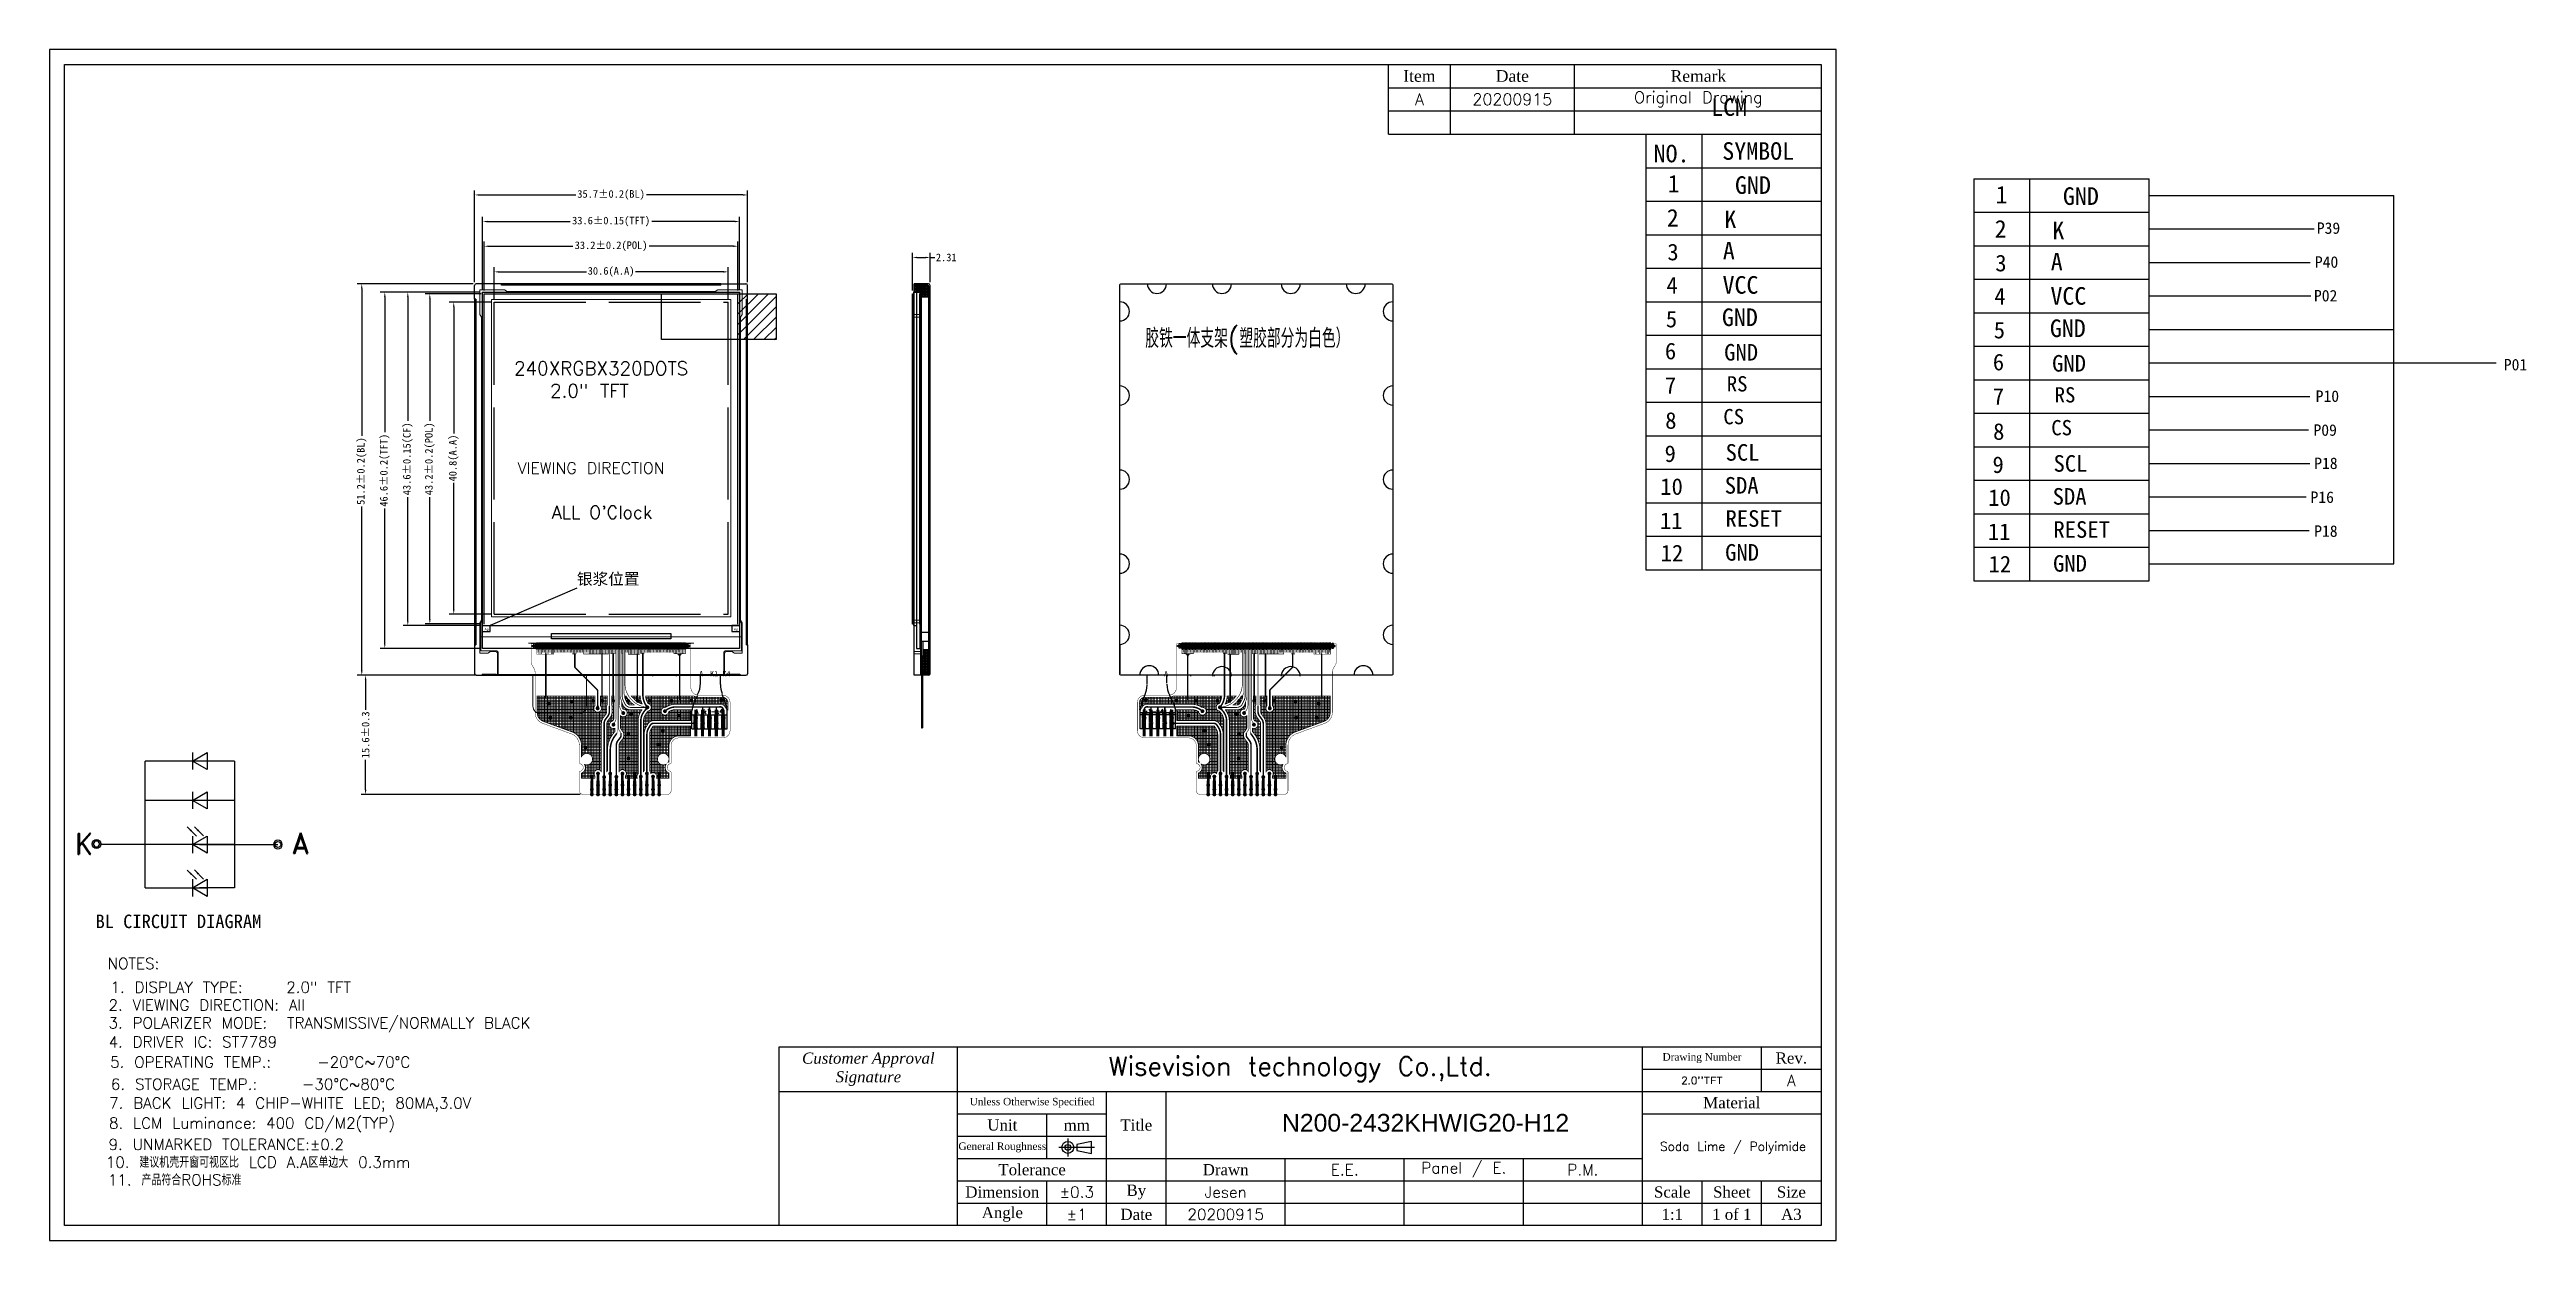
# Model space of a CAD drawing. Header units: millimetres. Extents: x 2479 to 2803, y 2230 to 2386.
import ezdxf

# ---------------------------------------------------------------- set-up
doc = ezdxf.new("R2010")
doc.units = ezdxf.units.MM
doc.linetypes.add('ACAD_ISO02W100', pattern=[15, 12, -3])
doc.linetypes.add('CENTER', pattern=[22, 20, -1, 0, -1])
for name, color, linetype in [('dim', 4, 'Continuous'), ('Dimension', 7, 'Continuous'), ('DWG', 7, 'Continuous'), ('fpc', 40, 'Continuous'), ('Frame', 7, 'Continuous'), ('LAYER_23', 9, 'Continuous'), ('lcd', 4, 'Continuous'), ('MODEL', 7, 'Continuous'), ('TEXT', 7, 'Continuous'), ('铁框', 232, 'Continuous')]:
    doc.layers.add(name, color=color, linetype=linetype)
for name, color, linetype, lineweight in [('OBJ-DIM标注层', 2, 'Continuous', 18), ('图框', 7, 'Continuous', 0), ('标注', 3, 'Continuous', 25), ('胶框', 7, 'Continuous', 18), ('遮光贴布', 152, 'Continuous', 13)]:
    doc.layers.add(name, color=color, linetype=linetype, lineweight=lineweight)
doc.styles.add('11111', font='simhei.ttf')
doc.styles.add('CNS', font='romans.shx', dxfattribs={"height": 1.3})
doc.styles.add('RD', font='ROMAND.shx', dxfattribs={"width": 0.8})
doc.styles.get("Standard").update_dxf_attribs({"font": 'txt', "bigfont": 'gbcbig.shx'})
doc.styles.add('STYLE1', font='', dxfattribs={"width": 0.9})
doc.styles.add('宋体', font='')
doc.styles.add('標注', font='')
doc.styles.get('STYLE1').set_extended_font_data('KaiTi_GB2312')
doc.styles.get('宋体').set_extended_font_data('SimSun')
doc.styles.get('標注').set_extended_font_data('宋体')
doc.dimstyles.new('SH', dxfattribs={"dimscale": 1.4, "dimtxt": 2.5, "dimasz": 2.5, "dimexe": 1.25, "dimexo": 0.625, "dimtad": 0, "dimdec": 1, "dimzin": 0, "dimdsep": 46, "dimtxsty": 'RD', "dimcen": 2.5, "dimadec": 0, "dimazin": 0, "dimtfac": 0.6, "dimtdec": 4, "dimtmove": 0, "dimatfit": 3, "dimfxl": 1, "dimtolj": 1, "dimarcsym": 0})
doc.dimstyles.new('副本 標注', dxfattribs={"dimscale": 0, "dimtxt": 0.8, "dimasz": 0.6, "dimexe": 0.6, "dimexo": 0.4, "dimgap": 0.2, "dimtad": 0, "dimdsep": 46, "dimtxsty": '標注', "dimcen": 0.6, "dimazin": 2, "dimtfac": 1, "dimtmove": 0, "dimatfit": 3, "dimfxl": 1, "dimtolj": 1, "dimtzin": 0, "dimarcsym": 0})
pattern_1 = [(45, (875.5365, 3131.63863), (-0.098782817, 0.098782817), [0.1016, -0.0381]), (135, (875.5365, 3131.63863), (-0.098782817, -0.098782817), [0.1016, -0.0381])]

msp = doc.modelspace()

# ---------------------------------------------------------------- texts
at = {"color": 2, "ltscale": 3, "style": 'RD'}
for s, p in [('K', (2482.199, 2280.586)), ('A', (2510.585, 2280.701))]:
    msp.add_text(s, height=2.697, dxfattribs=at).set_placement(p)
for s, insert, char_height, width, attachment_point, style in [('P39', (2775.464, 2363.246), 1.5, 6.08516, 1, '11111'), ('P40', (2775.212, 2358.812), 1.5, 6.08516, 1, '11111'), ('P02', (2775.09, 2354.403), 1.5, 6.08516, 1, '11111'), ('P01', (2799.924, 2345.381), 1.5, 6.08516, 1, '11111'), ('P10', (2775.318, 2341.259), 1.5, 6.08516, 1, '11111'), ('P09', (2775.029, 2336.825), 1.5, 6.08516, 1, '11111'), ('P18', (2775.125, 2332.48), 1.5, 6.08516, 1, '11111'), ("ALL O'Clock", (2544.602, 2326.157), 1.6742, 18.1605, 1, 'CNS'), ('P16', (2774.643, 2328.047), 1.5, 6.08516, 1, '11111'), ('P18', (2775.125, 2323.613), 1.5, 6.08516, 1, '11111'), ('A', (2563.884, 2304.549), 0.691, 8.54349, 1, '11111'), ('K1-K4', (2565.289, 2304.549), 0.6911, 8.54349, 1, '11111'), ('A', (2625.228, 2304.549), 0.691, 8.54349, 3, '11111')]:
    msp.add_mtext(s, dxfattribs=dict(insert=insert, char_height=char_height, width=width, attachment_point=attachment_point, style=style))
at = {"insert": (2547.891, 2317.35), "char_height": 2.5, "width": 9.29156, "attachment_point": 1}
msp.add_mtext('{\\fSimSun|b0|i0|c134|p54;\\H0.6x;银浆位置}', dxfattribs=at)
at = {"color": 1, "char_height": 0.3, "width": 1.70919, "attachment_point": 1}
for insert in [(2535.818, 2310.176), (2568.413, 2310.176)]:
    msp.add_mtext('{\\f@Arial Unicode MS|b0|i0|c134|p0;Ag}', dxfattribs=dict(at, insert=insert))
at = {"color": 7, "insert": (2486.636, 2256.767), "char_height": 1.44705, "width": 38.94082, "attachment_point": 1}
msp.add_mtext('4. DRIVER IC: ST7789', dxfattribs=at)
at = {"layer": 'Dimension', "color": 7, "insert": (2640.117, 2246.626), "char_height": 2.31443, "width": 256.17487, "attachment_point": 1}
msp.add_mtext('{\\fArial|b0|i0|c0|p32;N200-2432KHWIG20-H12}', dxfattribs=at)
at = {"layer": 'Frame', "color": 7, "attachment_point": 5}
for s, insert, char_height in [('{\\fTimes New Roman|b0|i0|c0|p18;Item}', (2658.079, 2382.382), 1.52064), ('{\\fTimes New Roman|b0|i0|c0|p18;Date}', (2670.244, 2382.382), 1.52064), ('{\\fTimes New Roman|b0|i0|c0|p18;Remark}', (2694.575, 2382.382), 1.52064), ('A', (2658.079, 2379.341), 1.521), ('20200915', (2670.244, 2379.341), 1.5206), ('Original Drawing', (2694.575, 2379.341), 1.52064), ('{\\fTimes New Roman|b0|i1|c0|p18;Customer Approval\\PSignature}', (2586.009, 2252.465), 1.46042), ('Wisevision technology Co.,Ltd.', (2642.478, 2252.465), 2.43404), ('{\\fTimes New Roman|b0|i0|c0|p18;Drawing Number}', (2695.053, 2253.925), 0.97362), ('{\\fTimes New Roman|b0|i0|c0|p18;Rev.}', (2706.737, 2253.925), 1.46042), ('A', (2706.737, 2251.004), 1.46), ('{\\fTimes New Roman|b0|i0|c0|p18;Unless Otherwise Specified}', (2607.428, 2248.083), 0.97362), ("2.0''{\\fArial|b0|i0|c0|p32;TFT}", (2695.053, 2251.004), 0.97362), ('{\\fTimes New Roman|b0|i0|c0|p18;Material}', (2698.948, 2248.083), 1.46042), ('{\\fTimes New Roman|b0|i0|c0|p18;Unit}', (2603.534, 2245.163), 1.46042), ('{\\fTimes New Roman|b0|i0|c0|p18;mm}', (2613.27, 2245.163), 1.46042), ('{\\fTimes New Roman|b0|i0|c0|p18;Title}', (2621.059, 2245.163), 1.46042), ('{\\fTimes New Roman|b0|i0|c0|p18;General Roughness}', (2603.534, 2242.242), 0.97362), ('Soda Lime / Polyimide', (2699.097, 2242.18), 1.16834), ('{\\fTimes New Roman|b0|i0|c0|p18;Tolerance}', (2607.428, 2239.321), 1.46042), ('{\\fTimes New Roman|b0|i0|c0|p18;Drawn}', (2632.742, 2239.321), 1.46042), ('E.E.', (2648.32, 2239.321), 1.4604), ('Panel / E.', (2663.898, 2239.321), 1.4604), ('P.M.', (2679.476, 2239.321), 1.4604), ('{\\fTimes New Roman|b0|i0|c0|p18;Dimension}', (2603.534, 2236.4), 1.46042), ('%%p0.3', (2613.27, 2236.4), 1.4604), ('{\\fTimes New Roman|b0|i0|c0|p18;By}', (2621.059, 2236.4), 1.46042), ('Jesen', (2632.742, 2236.4), 1.4604), ('{\\fTimes New Roman|b0|i0|c0|p18;Scale}', (2691.159, 2236.4), 1.46042), ('{\\fTimes New Roman|b0|i0|c0|p18;Sheet}', (2698.948, 2236.4), 1.46042), ('{\\fTimes New Roman|b0|i0|c0|p18;Size}', (2706.737, 2236.4), 1.46042), ('{\\fTimes New Roman|b0|i0|c0|p18;Angle}', (2603.534, 2233.479), 1.46042), ('%%p1', (2613.27, 2233.479), 1.4604), ('{\\fTimes New Roman|b0|i0|c0|p18;Date}', (2621.059, 2233.479), 1.46042), ('20200915', (2632.742, 2233.479), 1.4604), ('{\\fTimes New Roman|b0|i0|c0|p18;1:1}', (2691.159, 2233.479), 1.46042), ('{\\fTimes New Roman|b0|i0|c0|p18;1 of 1}', (2698.948, 2233.479), 1.46042), ('{\\fTimes New Roman|b0|i0|c0|p18;A3}', (2706.737, 2233.479), 1.46042)]:
    msp.add_mtext(s, dxfattribs=dict(at, insert=insert, char_height=char_height))
at = {"layer": 'lcd', "color": 7}
msp.add_text('VIEWING DIRECTION', height=1.5, dxfattribs=at).set_placement((2540.147, 2330.35))
at = {"layer": 'lcd', "color": 7, "insert": (2539.666, 2345.029), "char_height": 1.76, "width": 243.08331, "attachment_point": 1}
msp.add_mtext('240XRGBX320DOTS\\P   2.0" TFT', dxfattribs=at)
at = {"layer": 'MODEL', "style": 'STYLE1'}
msp.add_text('BL CIRCUIT DIAGRAM', height=1.77063, dxfattribs=at).set_placement((2484.934, 2270.925))
at = {"layer": 'TEXT', "color": 7, "attachment_point": 1, "line_spacing_factor": 0.6, "style": '宋体'}
for s, insert, char_height, width in [('{\\fSimSun|b0|i0|c0|p2;LCM}', (2696.25, 2379.477), 2.3, 6.51433), ('{\\fSimSun|b0|i0|c0|p2;NO.}', (2688.722, 2373.391), 2.3, 6.51433), ('{\\fSimSun|b0|i0|c0|p2;SYMBOL}', (2697.708, 2373.728), 2.3, 6.51433), ('1', (2690.561, 2369.453), 2.3, 2.17144), ('^IGND', (2697.805, 2369.27), 2.3, 6.51433), ('1', (2733.452, 2368.011), 2.3, 2.17144), ('^IGND', (2740.696, 2367.828), 2.3, 6.51433), ('2', (2690.44, 2364.99), 2.3, 2.17144), ('K', (2697.98, 2364.786), 2.3, 2.17144), ('2', (2733.331, 2363.548), 2.3, 2.17144), ('K', (2740.87, 2363.344), 2.3, 2.17144), ('3', (2690.521, 2360.447), 2.171, 2.17144), ('A', (2697.775, 2360.695), 2.3, 6.51433), ('3', (2733.412, 2359.005), 2.171, 2.17144), ('A', (2740.666, 2359.254), 2.3, 6.51433), ('4', (2690.4, 2356.105), 2.171, 2.17144), ('VCC', (2697.737, 2356.213), 2.3, 6.51433), ('4', (2733.291, 2354.663), 2.171, 2.17144), ('VCC', (2740.627, 2354.771), 2.3, 6.51433), ('5', (2690.319, 2351.682), 2.171, 2.17144), ('GND', (2697.658, 2351.986), 2.3, 6.51433), ('5', (2733.21, 2350.241), 2.171, 2.17144), ('GND', (2740.549, 2350.544), 2.3, 6.51433), ('6', (2690.198, 2347.502), 2.171, 2.17144), ('GND', (2697.952, 2347.336), 2.1714, 2.17144), ('6', (2733.089, 2346.061), 2.171, 2.17144), ('GND', (2740.843, 2345.894), 2.1714, 2.17144), ('7', (2690.198, 2342.999), 2.171, 2.17144), ('RS', (2698.284, 2343.125), 2, 2.17144), ('7', (2733.089, 2341.558), 2.171, 2.17144), ('RS', (2741.175, 2341.683), 2, 2.17144), ('8', (2690.238, 2338.415), 2.171, 2.17144), ('CS', (2697.835, 2338.831), 2, 2.17144), ('8', (2733.129, 2336.974), 2.171, 2.17144), ('CS', (2740.726, 2337.389), 2, 2.17144), ('9', (2690.157, 2334.074), 2.171, 2.17144), ('SCL', (2698.138, 2334.237), 2.1714, 4.34289), ('SCL', (2741.029, 2332.796), 2.1714, 4.34289), ('10', (2689.593, 2329.772), 2.1714, 4.34289), ('SDA', (2698.028, 2329.927), 2.1714, 6.51433), ('9', (2733.048, 2332.632), 2.171, 2.17144), ('10', (2732.484, 2328.331), 2.1714, 4.34289), ('SDA', (2740.919, 2328.485), 2.1714, 6.51433), ('11', (2689.553, 2325.31), 2.1714, 4.34289), ('RESET', (2698.128, 2325.595), 2.1714, 6.51433), ('11', (2732.444, 2323.868), 2.1714, 4.34289), ('RESET', (2741.019, 2324.153), 2.1714, 6.51433), ('12', (2689.643, 2321.078), 2.1714, 4.34289), ('GND', (2698.078, 2321.163), 2.1714, 6.51433), ('GND', (2740.969, 2319.721), 2.1714, 6.51433), ('12', (2732.533, 2319.637), 2.1714, 4.34289)]:
    msp.add_mtext(s, dxfattribs=dict(at, insert=insert, char_height=char_height, width=width))
at = {"layer": '图框'}
for s, height, p in [('NOTES:', 1.4471, (2486.505, 2265.572)), ('2. VIEWING DIRECTION: All', 1.44705, (2486.624, 2260.138)), ('1. DISPLAY TYPE:   2.0" TFT', 1.44705, (2486.886, 2262.467)), ('3. POLARIZER MODE:  TRANSMISSIVE/NORMALLY BLACK', 1.44705, (2486.624, 2257.808)), ('5. OPERATING TEMP.:   -20%%DC~70%%DC', 1.44705, (2486.837, 2252.683)), ('7. BACK LIGHT: 4 CHIP-WHITE LED; 80MA,3.0V', 1.44705, (2486.7, 2247.326)), ('6. STORAGE TEMP.:   -30%%DC~80%%DC', 1.44705, (2486.934, 2249.788)), ('8. LCM Luminance: 400 CD/M2(TYP)', 1.44705, (2486.685, 2244.704)), ('9. UNMARKED TOLERANCE:%%P0.2', 1.44705, (2486.631, 2241.909)), ('10. 建议机壳开窗可视区比 LCD A.A区单边大 0.3mm', 1.44705, (2486.272, 2239.586))]:
    msp.add_text(s, height=height, dxfattribs=at).set_placement(p)
at = {"layer": '图框', "insert": (2486.546, 2238.716), "char_height": 1.44705, "width": 38.94082, "attachment_point": 1}
msp.add_mtext('11. 产品符合ROHS标准', dxfattribs=at)
at = {"layer": '标注', "insert": (2622.235, 2349.329), "char_height": 2.5, "width": 31.21413, "attachment_point": 1}
msp.add_mtext('胶铁一体支架(塑胶部分为白色）', dxfattribs=at)
at = {"layer": '标注', "color": 1, "width": 0.07752}
for s, insert, char_height, attachment_point in [('A', (2563.327, 2299.549), 0.6, 1), ('k1-k4', (2564.432, 2299.557), 0.6005, 1), ('k1-k4', (2624.68, 2299.557), 0.6005, 3), ('A', (2625.785, 2299.549), 0.6, 3)]:
    msp.add_mtext(s, dxfattribs=dict(at, insert=insert, char_height=char_height, attachment_point=attachment_point))

# ---------------------------------------------------------------- blocks, each defined once
blk = doc.blocks.new('RECTANGLE_8')
blk.add_solid([(-0.2, 0.9), (0.2, 0.9), (-0.2, -0.9), (0.2, -0.9)])
blk = doc.blocks.new('RECTANGLE_10')
blk.add_solid([(-0.2, 1.75), (0.2, 1.75), (-0.2, -1.75), (0.2, -1.75)])
blk = doc.blocks.new('ROUND_2')
at = {"const_width": 0.25}
blk.add_lwpolyline([(-0.125, 0, 1), (0.125, 0, 1)], format="xyb", close=True, dxfattribs=at)
blk = doc.blocks.new('ROUND_3')
at = {"const_width": 0.251}
blk.add_lwpolyline([(-0.1255, 0, 1), (0.1255, 0, 1)], format="xyb", close=True, dxfattribs=at)
blk = doc.blocks.new('ROUND_11')
at = {"const_width": 0.0375}
blk.add_lwpolyline([(-0.01875, 0, 1), (0.01875, 0, 1)], format="xyb", close=True, dxfattribs=at)
blk = doc.blocks.new('ROUND_17')
at = {"const_width": 0.1}
blk.add_lwpolyline([(-0.05, 0, 1), (0.05, 0, 1)], format="xyb", close=True, dxfattribs=at)
blk = doc.blocks.new('ROUND_20')
at = {"const_width": 0.175}
blk.add_lwpolyline([(-0.0875, 0, 1), (0.0875, 0, 1)], format="xyb", close=True, dxfattribs=at)
blk = doc.blocks.new('ROUND_14')
at = {"const_width": 0.06}
blk.add_lwpolyline([(-0.03, 0, 1), (0.03, 0, 1)], format="xyb", close=True, dxfattribs=at)
blk = doc.blocks.new('ROUND_13')
at = {"const_width": 0.05}
blk.add_lwpolyline([(-0.025, 0, 1), (0.025, 0, 1)], format="xyb", close=True, dxfattribs=at)
blk = doc.blocks.new('ROUND_4')
at = {"const_width": 0.0254}
blk.add_lwpolyline([(-0.0127, 0, 1), (0.0127, 0, 1)], format="xyb", close=True, dxfattribs=at)
blk = doc.blocks.new('*D124')
at = {"color": 0, "lineweight": -2}
for p, q in [((2534.51, 2355.4), (2534.51, 2367.43)), ((2535.11, 2366.83), (2547.73, 2366.83)), ((2569.61, 2366.83), (2556.98, 2366.83)), ((2570.21, 2355.4), (2570.21, 2367.43))]:
    blk.add_line(p, q, dxfattribs=at)
at = {"color": 0}
for points in [[(2535.11, 2366.93), (2535.11, 2366.73), (2534.51, 2366.83)], [(2569.61, 2366.93), (2569.61, 2366.73), (2570.21, 2366.83)]]:
    blk.add_solid(points, dxfattribs=at)
at = {"layer": 'Defpoints', "color": 0}
for p in [(2570.21, 2366.83), (2534.51, 2355), (2570.21, 2355)]:
    blk.add_point(p, dxfattribs=at)
at = {"color": 0, "insert": (2552.36, 2366.83), "char_height": 1, "attachment_point": 5, "style": '標注'}
blk.add_mtext('\\A1;35.7%%p0.2(BL)', dxfattribs=at)
blk = doc.blocks.new('*D125')
at = {"color": 0, "lineweight": -2}
for p, q in [((2534.31, 2355.2), (2519.15, 2355.2)), ((2519.75, 2354.6), (2519.75, 2335.33)), ((2519.75, 2304.6), (2519.75, 2326.08)), ((2534.71, 2304), (2519.15, 2304))]:
    blk.add_line(p, q, dxfattribs=at)
at = {"color": 0}
for points in [[(2519.65, 2354.6), (2519.85, 2354.6), (2519.75, 2355.2)], [(2519.65, 2304.6), (2519.85, 2304.6), (2519.75, 2304)]]:
    blk.add_solid(points, dxfattribs=at)
at = {"layer": 'Defpoints', "color": 0}
for p in [(2534.71, 2355.2), (2519.75, 2304), (2535.11, 2304)]:
    blk.add_point(p, dxfattribs=at)
at = {"color": 0, "insert": (2519.75, 2330.71), "char_height": 1, "attachment_point": 5, "rotation": 90, "style": '標注'}
blk.add_mtext('\\A1;51.2%%p0.2(BL)', dxfattribs=at)
blk = doc.blocks.new('*D126')
at = {"color": 0, "lineweight": -2}
for p, q in [((2535.56, 2354.51), (2535.56, 2363.95)), ((2536.16, 2363.35), (2547.02, 2363.35)), ((2568.56, 2363.35), (2557.69, 2363.35)), ((2569.16, 2354.51), (2569.16, 2363.95))]:
    blk.add_line(p, q, dxfattribs=at)
at = {"color": 0}
for points in [[(2536.16, 2363.45), (2536.16, 2363.25), (2535.56, 2363.35)], [(2568.56, 2363.45), (2568.56, 2363.25), (2569.16, 2363.35)]]:
    blk.add_solid(points, dxfattribs=at)
at = {"layer": 'Defpoints', "color": 0}
for p in [(2569.16, 2363.35), (2535.56, 2354.11), (2569.16, 2354.11)]:
    blk.add_point(p, dxfattribs=at)
at = {"color": 0, "insert": (2552.36, 2363.35), "char_height": 1, "attachment_point": 5, "style": '標注'}
blk.add_mtext('\\A1;33.6%%p0.15(TFT)', dxfattribs=at)
blk = doc.blocks.new('*D127')
at = {"color": 0, "lineweight": -2}
for p, q in [((2535.16, 2354.11), (2522.16, 2354.11)), ((2522.76, 2353.51), (2522.76, 2335.81)), ((2522.76, 2308.11), (2522.76, 2325.81)), ((2535.16, 2307.51), (2522.16, 2307.51))]:
    blk.add_line(p, q, dxfattribs=at)
at = {"color": 0}
for points in [[(2522.66, 2353.51), (2522.86, 2353.51), (2522.76, 2354.11)], [(2522.66, 2308.11), (2522.86, 2308.11), (2522.76, 2307.51)]]:
    blk.add_solid(points, dxfattribs=at)
at = {"layer": 'Defpoints', "color": 0}
for p in [(2535.56, 2354.11), (2522.76, 2307.51), (2535.56, 2307.51)]:
    blk.add_point(p, dxfattribs=at)
at = {"color": 0, "insert": (2522.76, 2330.81), "char_height": 1, "attachment_point": 5, "rotation": 90, "style": '標注'}
blk.add_mtext('\\A1;46.6%%p0.2(TFT)', dxfattribs=at)
blk = doc.blocks.new('*D128')
at = {"color": 0, "lineweight": -2}
for p, q in [((2535.76, 2354.31), (2535.76, 2360.72)), ((2536.36, 2360.12), (2547.37, 2360.12)), ((2568.36, 2360.12), (2557.34, 2360.12)), ((2568.96, 2354.31), (2568.96, 2360.72))]:
    blk.add_line(p, q, dxfattribs=at)
at = {"color": 0}
for points in [[(2536.36, 2360.22), (2536.36, 2360.02), (2535.76, 2360.12)], [(2568.36, 2360.22), (2568.36, 2360.02), (2568.96, 2360.12)]]:
    blk.add_solid(points, dxfattribs=at)
at = {"layer": 'Defpoints', "color": 0}
for p in [(2568.96, 2360.12), (2535.76, 2353.91), (2568.96, 2353.91)]:
    blk.add_point(p, dxfattribs=at)
at = {"color": 0, "insert": (2552.36, 2360.12), "char_height": 1, "attachment_point": 5, "style": '標注'}
blk.add_mtext('\\A1;33.2%%P0.2(POL)', dxfattribs=at)
blk = doc.blocks.new('*D129')
at = {"color": 0, "lineweight": -2}
for p, q in [((2535.16, 2354.11), (2525.17, 2354.11)), ((2525.77, 2353.51), (2525.77, 2337.3)), ((2525.77, 2311.11), (2525.77, 2327.31)), ((2535.16, 2310.51), (2525.17, 2310.51))]:
    blk.add_line(p, q, dxfattribs=at)
at = {"color": 0}
for points in [[(2525.67, 2353.51), (2525.87, 2353.51), (2525.77, 2354.11)], [(2525.67, 2311.11), (2525.87, 2311.11), (2525.77, 2310.51)]]:
    blk.add_solid(points, dxfattribs=at)
at = {"layer": 'Defpoints', "color": 0}
for p in [(2535.56, 2354.11), (2525.77, 2310.51), (2535.56, 2310.51)]:
    blk.add_point(p, dxfattribs=at)
at = {"color": 0, "insert": (2525.77, 2332.31), "char_height": 1, "attachment_point": 5, "rotation": 90, "style": '標注'}
blk.add_mtext('\\A1;43.6%%p0.15(CF)', dxfattribs=at)
blk = doc.blocks.new('*D130')
at = {"color": 0, "lineweight": -2}
for p, q in [((2537.06, 2353.21), (2537.06, 2357.37)), ((2537.66, 2356.77), (2549.15, 2356.77)), ((2567.06, 2356.77), (2555.56, 2356.77)), ((2567.66, 2353.21), (2567.66, 2357.37))]:
    blk.add_line(p, q, dxfattribs=at)
at = {"color": 0}
for points in [[(2537.66, 2356.87), (2537.66, 2356.67), (2537.06, 2356.77)], [(2567.06, 2356.87), (2567.06, 2356.67), (2567.66, 2356.77)]]:
    blk.add_solid(points, dxfattribs=at)
at = {"layer": 'Defpoints', "color": 0}
for p in [(2567.66, 2356.77), (2537.06, 2352.81), (2567.66, 2352.81)]:
    blk.add_point(p, dxfattribs=at)
at = {"color": 0, "insert": (2552.36, 2356.77), "char_height": 1, "attachment_point": 5, "style": '標注'}
blk.add_mtext('\\A1;30.6(A.A)', dxfattribs=at)
blk = doc.blocks.new('*D131')
at = {"color": 0, "lineweight": -2}
for p, q in [((2535.36, 2353.91), (2528.05, 2353.91)), ((2528.65, 2353.31), (2528.65, 2337.3)), ((2528.65, 2311.31), (2528.65, 2327.31)), ((2535.36, 2310.71), (2528.05, 2310.71))]:
    blk.add_line(p, q, dxfattribs=at)
at = {"color": 0}
for points in [[(2528.55, 2353.31), (2528.75, 2353.31), (2528.65, 2353.91)], [(2528.55, 2311.31), (2528.75, 2311.31), (2528.65, 2310.71)]]:
    blk.add_solid(points, dxfattribs=at)
at = {"layer": 'Defpoints', "color": 0}
for p in [(2528.65, 2353.91), (2535.76, 2353.91), (2535.76, 2310.71)]:
    blk.add_point(p, dxfattribs=at)
at = {"color": 0, "insert": (2528.65, 2332.31), "char_height": 1, "attachment_point": 5, "rotation": 90, "style": '標注'}
blk.add_mtext('\\A1;43.2%%P0.2(POL)', dxfattribs=at)
blk = doc.blocks.new('*D132')
at = {"color": 0, "lineweight": -2}
for p, q in [((2536.66, 2352.81), (2531.18, 2352.81)), ((2531.78, 2352.21), (2531.78, 2335.63)), ((2531.78, 2312.61), (2531.78, 2329.19)), ((2536.66, 2312.01), (2531.18, 2312.01))]:
    blk.add_line(p, q, dxfattribs=at)
at = {"color": 0}
for points in [[(2531.68, 2352.21), (2531.88, 2352.21), (2531.78, 2352.81)], [(2531.68, 2312.61), (2531.88, 2312.61), (2531.78, 2312.01)]]:
    blk.add_solid(points, dxfattribs=at)
at = {"layer": 'Defpoints', "color": 0}
for p in [(2537.06, 2352.81), (2531.78, 2312.01), (2537.06, 2312.01)]:
    blk.add_point(p, dxfattribs=at)
at = {"color": 0, "insert": (2531.78, 2332.41), "char_height": 1, "attachment_point": 5, "rotation": 90, "style": '標注'}
blk.add_mtext('\\A1;40.8(A.A)', dxfattribs=at)
blk = doc.blocks.new('*D133')
at = {"color": 0, "lineweight": -2}
for p, q in [((2591.78, 2354.31), (2591.78, 2359.25)), ((2592.38, 2358.65), (2593.49, 2358.65)), ((2594.09, 2355.4), (2594.09, 2359.25)), ((2594.09, 2358.65), (2594.69, 2358.65))]:
    blk.add_line(p, q, dxfattribs=at)
at = {"color": 0}
for points in [[(2592.38, 2358.75), (2592.38, 2358.55), (2591.78, 2358.65)], [(2593.49, 2358.75), (2593.49, 2358.55), (2594.09, 2358.65)]]:
    blk.add_solid(points, dxfattribs=at)
at = {"layer": 'Defpoints', "color": 0}
for p in [(2594.09, 2358.65), (2591.78, 2353.91), (2594.09, 2355)]:
    blk.add_point(p, dxfattribs=at)
at = {"color": 0, "insert": (2596.2, 2358.65), "char_height": 1, "attachment_point": 5, "style": '標注'}
blk.add_mtext('\\A1;2.31', dxfattribs=at)
blk = doc.blocks.new('*D135')
at = {"color": 0, "lineweight": -2}
for p, q in [((2534.71, 2304), (2519.65, 2304)), ((2520.25, 2303.4), (2520.25, 2299.48)), ((2520.25, 2289.02), (2520.25, 2292.93)), ((2548.33, 2288.42), (2519.65, 2288.42))]:
    blk.add_line(p, q, dxfattribs=at)
at = {"color": 0}
for points in [[(2520.15, 2303.4), (2520.35, 2303.4), (2520.25, 2304)], [(2520.15, 2289.02), (2520.35, 2289.02), (2520.25, 2288.42)]]:
    blk.add_solid(points, dxfattribs=at)
at = {"layer": 'Defpoints', "color": 0}
for p in [(2535.11, 2304), (2520.25, 2288.42), (2548.73, 2288.42)]:
    blk.add_point(p, dxfattribs=at)
at = {"color": 0, "insert": (2520.25, 2296.21), "char_height": 1, "attachment_point": 5, "rotation": 90, "style": '標注'}
blk.add_mtext('\\A1;15.6%%P0.3', dxfattribs=at)

# ---------------------------------------------------------------- dimensions: what is measured, and where the dimension line sits
at = {"color": 3}
for base, p1, p2, text, picture, middle in [((2570.205, 2366.825), (2534.505, 2354.998), (2570.205, 2354.998), '<>%%p0.2(BL)', '*D124', (2552.355, 2366.825)), ((2569.155, 2363.348), (2535.555, 2354.108), (2569.155, 2354.108), '<>%%p0.15(TFT)', '*D126', (2552.355, 2363.348)), ((2568.955, 2360.115), (2535.755, 2353.908), (2568.955, 2353.908), '<>%%P0.2(POL)', '*D128', (2552.355, 2360.115)), ((2567.655, 2356.77), (2537.055, 2352.808), (2567.655, 2352.808), '<>(A.A)', '*D130', (2552.355, 2356.77))]:
    dim = msp.add_linear_dim(base=base, p1=p1, p2=p2, text=text, dimstyle='副本 標注', override={"dimscale": 1, "dimtxt": 1}, dxfattribs=at)
    dim.commit()
    dim.dimension.update_dxf_attribs({"geometry": picture, "text_midpoint": middle, "dimtype": 160})
dim = msp.add_linear_dim(base=(2594.087, 2358.65), p1=(2591.777, 2353.908), p2=(2594.087, 2354.998), dimstyle='副本 標注', override={"dimscale": 1, "dimtxt": 1}, dxfattribs=at)
dim.commit()
dim.dimension.update_dxf_attribs({"geometry": '*D133', "text_midpoint": (2596.201, 2358.65)})
for base, p1, p2, text, picture, middle in [((2519.755, 2303.998), (2534.705, 2355.198), (2535.105, 2303.998), '<>%%p0.2(BL)', '*D125', (2519.755, 2330.708)), ((2522.763, 2307.508), (2535.555, 2354.108), (2535.555, 2307.508), '<>%%p0.2(TFT)', '*D127', (2522.763, 2330.808)), ((2525.771, 2310.507), (2535.555, 2354.108), (2535.555, 2310.507), '<>%%p0.15(CF)', '*D129', (2525.771, 2332.308)), ((2528.648, 2353.908), (2535.755, 2310.707), (2535.755, 2353.908), '<>%%P0.2(POL)', '*D131', (2528.648, 2332.308))]:
    dim = msp.add_linear_dim(base=base, p1=p1, p2=p2, angle=90, text=text, dimstyle='副本 標注', override={"dimscale": 1, "dimtxt": 1}, dxfattribs=at)
    dim.commit()
    dim.dimension.update_dxf_attribs({"geometry": picture, "text_midpoint": middle, "dimtype": 160})
for base, p1, p2, text, picture, middle in [((2531.778, 2312.008), (2537.055, 2352.808), (2537.055, 2312.008), '<>(A.A)', '*D132', (2531.778, 2332.408)), ((2520.247, 2288.415), (2535.105, 2303.998), (2548.726, 2288.415), '15.6%%P0.3', '*D135', (2520.247, 2296.206))]:
    dim = msp.add_linear_dim(base=base, p1=p1, p2=p2, angle=90, text=text, dimstyle='副本 標注', override={"dimscale": 1, "dimtxt": 1}, dxfattribs=at)
    dim.commit()
    dim.dimension.update_dxf_attribs({"geometry": picture, "text_midpoint": middle})

# ---------------------------------------------------------------- hatches: boundary and pattern name
h = msp.add_hatch()
h.set_pattern_fill('ANSI31', color=3, scale=0.3, style=0)
h.set_pattern_definition([(45, (1364.8181, 1889.32355), (-0.6735192, 0.6735192), [])])
h.paths.add_polyline_path([(2573.955, 2347.908), (2573.955, 2353.908), (2568.955, 2353.908), (2568.955, 2347.908)])
at = {"layer": 'dim'}
h = msp.add_hatch(dxfattribs=at)
h.set_pattern_fill('ANGLE', color=0, scale=0.02, angle=45, style=0)
h.set_pattern_definition(pattern_1)
h.paths.add_polyline_path([(2592.957, 2354.199), (2592.957, 2353.508), (2593.937, 2353.508), (2593.937, 2354.898, 0.4142136), (2593.787, 2355.048), (2591.987, 2355.048), (2591.987, 2354.199)])
h = msp.add_hatch(dxfattribs=at)
h.set_pattern_fill('ANGLE', color=0, scale=0.02, angle=45, style=0)
h.set_pattern_definition(pattern_1)
h.paths.add_polyline_path([(2592.957, 2303.998), (2593.287, 2303.998), (2593.287, 2304.148), (2593.787, 2304.148, 0.4142136), (2593.937, 2304.298), (2593.937, 2307.358), (2593.157, 2307.358), (2593.157, 2306.558), (2592.957, 2306.558)])

# ---------------------------------------------------------------- linework, layer by layer
for p, q in [((2753.522, 2364.573), (2753.522, 2368.955)), ((2753.522, 2366.764), (2785.525, 2366.764)), ((2785.525, 2349.236), (2785.525, 2366.764)), ((2753.522, 2360.191), (2753.522, 2364.573)), ((2753.522, 2362.382), (2775.102, 2362.382)), ((2753.522, 2355.809), (2753.522, 2360.191)), ((2753.522, 2358), (2774.605, 2358)), ((2753.522, 2351.427), (2753.522, 2355.809)), ((2591.927, 2354.108), (2591.927, 2310.507)), ((2591.927, 2354.108), (2592.327, 2354.108)), ((2592.327, 2354.108), (2592.327, 2307.508)), ((2592.327, 2354.108), (2592.727, 2354.108)), ((2592.727, 2354.108), (2592.727, 2307.508)), ((2753.522, 2353.618), (2774.674, 2353.618)), ((2753.522, 2347.045), (2753.522, 2351.427)), ((2753.522, 2349.236), (2785.525, 2349.236)), ((2785.525, 2344.854), (2785.525, 2349.236)), ((2753.522, 2342.663), (2753.522, 2347.045)), ((2753.522, 2344.854), (2785.525, 2344.854)), ((2753.522, 2338.281), (2753.522, 2342.663)), ((2785.525, 2318.562), (2785.525, 2344.854)), ((2785.525, 2344.854), (2798.936, 2344.854)), ((2753.522, 2340.472), (2774.565, 2340.472)), ((2753.522, 2333.899), (2753.522, 2338.281)), ((2753.522, 2336.09), (2774.372, 2336.09)), ((2753.522, 2329.517), (2753.522, 2333.899)), ((2753.522, 2331.708), (2774.565, 2331.708)), ((2753.522, 2325.135), (2753.522, 2329.517)), ((2753.522, 2327.326), (2774.083, 2327.326)), ((2753.522, 2320.753), (2753.522, 2325.135)), ((2753.522, 2322.944), (2774.469, 2322.944)), ((2753.522, 2316.371), (2753.522, 2320.753)), ((2753.522, 2318.562), (2785.525, 2318.562)), ((2591.927, 2310.507), (2592.327, 2310.507)), ((2592.327, 2307.508), (2592.727, 2307.508))]:
    msp.add_line(p, q)
at = {"color": 6}
for p, q in [((2535.755, 2310.707), (2535.755, 2353.908)), ((2535.755, 2353.908), (2568.955, 2353.908)), ((2568.955, 2310.707), (2568.955, 2353.908))]:
    msp.add_line(p, q, dxfattribs=at)
at = {"color": 3}
msp.add_line((2547.891, 2315.375), (2536.56, 2310.507), dxfattribs=at)
at = {"color": 1}
for p, q in [((2536.56, 2309.707), (2536.56, 2310.507)), ((2568.155, 2310.507), (2568.155, 2309.707)), ((2569.155, 2310.507), (2568.155, 2310.507)), ((2535.56, 2309.707), (2536.56, 2309.707)), ((2568.155, 2309.707), (2569.155, 2309.707))]:
    msp.add_line(p, q, dxfattribs=at)
at = {"color": 0}
for p, q in [((2542.045, 2307.917), (2542.595, 2307.917)), ((2542.045, 2307.757), (2542.045, 2307.917)), ((2542.045, 2307.917), (2542.595, 2307.917)), ((2542.045, 2307.757), (2542.045, 2307.917)), ((2542.595, 2307.757), (2542.045, 2307.757)), ((2542.595, 2307.757), (2542.045, 2307.757)), ((2542.265, 2308.137), (2542.425, 2308.137)), ((2542.265, 2307.537), (2542.265, 2308.137)), ((2542.265, 2308.137), (2542.425, 2308.137)), ((2542.265, 2307.537), (2542.265, 2308.137)), ((2542.425, 2307.537), (2542.265, 2307.537)), ((2542.425, 2307.537), (2542.265, 2307.537)), ((2542.425, 2308.137), (2542.425, 2307.537)), ((2542.425, 2308.137), (2542.425, 2307.537)), ((2542.595, 2307.917), (2542.595, 2307.757)), ((2542.595, 2307.917), (2542.595, 2307.757)), ((2542.697, 2308.187), (2542.597, 2308.187)), ((2542.597, 2308.187), (2542.597, 2307.487)), ((2542.697, 2308.187), (2542.597, 2308.187)), ((2542.597, 2308.187), (2542.597, 2307.487)), ((2542.597, 2307.487), (2542.697, 2307.487)), ((2542.597, 2307.487), (2542.697, 2307.487)), ((2542.697, 2307.487), (2542.697, 2308.187)), ((2542.697, 2307.487), (2542.697, 2308.187)), ((2542.843, 2308.187), (2542.743, 2308.187)), ((2542.743, 2308.187), (2542.743, 2307.487)), ((2542.843, 2308.187), (2542.743, 2308.187)), ((2542.743, 2308.187), (2542.743, 2307.487)), ((2542.743, 2307.487), (2542.843, 2307.487)), ((2542.743, 2307.487), (2542.843, 2307.487)), ((2542.843, 2307.487), (2542.843, 2308.187)), ((2542.843, 2307.487), (2542.843, 2308.187)), ((2542.989, 2308.187), (2542.889, 2308.187)), ((2542.889, 2308.187), (2542.889, 2307.487)), ((2542.989, 2308.187), (2542.889, 2308.187)), ((2542.889, 2308.187), (2542.889, 2307.487)), ((2542.889, 2307.487), (2542.989, 2307.487)), ((2542.889, 2307.487), (2542.989, 2307.487)), ((2542.989, 2307.487), (2542.989, 2308.187)), ((2542.989, 2307.487), (2542.989, 2308.187)), ((2543.135, 2308.187), (2543.035, 2308.187)), ((2543.035, 2308.187), (2543.035, 2307.487)), ((2543.135, 2308.187), (2543.035, 2308.187)), ((2543.035, 2308.187), (2543.035, 2307.487)), ((2543.035, 2307.487), (2543.135, 2307.487)), ((2543.035, 2307.487), (2543.135, 2307.487)), ((2543.135, 2307.487), (2543.135, 2308.187)), ((2543.135, 2307.487), (2543.135, 2308.187)), ((2543.281, 2308.187), (2543.181, 2308.187)), ((2543.181, 2308.187), (2543.181, 2307.487)), ((2543.281, 2308.187), (2543.181, 2308.187)), ((2543.181, 2308.187), (2543.181, 2307.487)), ((2543.181, 2307.487), (2543.281, 2307.487)), ((2543.181, 2307.487), (2543.281, 2307.487)), ((2543.281, 2307.487), (2543.281, 2308.187)), ((2543.281, 2307.487), (2543.281, 2308.187)), ((2543.427, 2308.187), (2543.327, 2308.187)), ((2543.327, 2308.187), (2543.327, 2307.487)), ((2543.427, 2308.187), (2543.327, 2308.187)), ((2543.327, 2308.187), (2543.327, 2307.487)), ((2543.327, 2307.487), (2543.427, 2307.487)), ((2543.327, 2307.487), (2543.427, 2307.487)), ((2543.427, 2307.487), (2543.427, 2308.187)), ((2543.427, 2307.487), (2543.427, 2308.187)), ((2543.573, 2308.187), (2543.473, 2308.187)), ((2543.473, 2308.187), (2543.473, 2307.487)), ((2543.573, 2308.187), (2543.473, 2308.187)), ((2543.473, 2308.187), (2543.473, 2307.487)), ((2543.473, 2307.487), (2543.573, 2307.487)), ((2543.473, 2307.487), (2543.573, 2307.487)), ((2543.573, 2307.487), (2543.573, 2308.187)), ((2543.573, 2307.487), (2543.573, 2308.187)), ((2543.719, 2308.187), (2543.619, 2308.187)), ((2543.619, 2308.187), (2543.619, 2307.487)), ((2543.719, 2308.187), (2543.619, 2308.187)), ((2543.619, 2308.187), (2543.619, 2307.487)), ((2543.619, 2307.487), (2543.719, 2307.487)), ((2543.619, 2307.487), (2543.719, 2307.487)), ((2543.719, 2307.487), (2543.719, 2308.187)), ((2543.719, 2307.487), (2543.719, 2308.187)), ((2543.865, 2308.187), (2543.765, 2308.187)), ((2543.765, 2308.187), (2543.765, 2307.487)), ((2543.865, 2308.187), (2543.765, 2308.187)), ((2543.765, 2308.187), (2543.765, 2307.487)), ((2543.765, 2307.487), (2543.865, 2307.487)), ((2543.765, 2307.487), (2543.865, 2307.487)), ((2543.865, 2307.487), (2543.865, 2308.187)), ((2543.865, 2307.487), (2543.865, 2308.187)), ((2544.011, 2308.187), (2543.911, 2308.187)), ((2543.911, 2308.187), (2543.911, 2307.487)), ((2544.011, 2308.187), (2543.911, 2308.187)), ((2543.911, 2308.187), (2543.911, 2307.487)), ((2543.911, 2307.487), (2544.011, 2307.487)), ((2543.911, 2307.487), (2544.011, 2307.487)), ((2544.011, 2307.487), (2544.011, 2308.187)), ((2544.011, 2307.487), (2544.011, 2308.187)), ((2544.157, 2308.187), (2544.057, 2308.187)), ((2544.057, 2308.187), (2544.057, 2307.487)), ((2544.157, 2308.187), (2544.057, 2308.187)), ((2544.057, 2308.187), (2544.057, 2307.487)), ((2544.057, 2307.487), (2544.157, 2307.487)), ((2544.057, 2307.487), (2544.157, 2307.487)), ((2544.157, 2307.487), (2544.157, 2308.187)), ((2544.157, 2307.487), (2544.157, 2308.187)), ((2544.303, 2308.187), (2544.203, 2308.187)), ((2544.203, 2308.187), (2544.203, 2307.487)), ((2544.303, 2308.187), (2544.203, 2308.187)), ((2544.203, 2308.187), (2544.203, 2307.487)), ((2544.203, 2307.487), (2544.303, 2307.487)), ((2544.203, 2307.487), (2544.303, 2307.487)), ((2544.303, 2307.487), (2544.303, 2308.187)), ((2544.303, 2307.487), (2544.303, 2308.187)), ((2544.424, 2308.187), (2544.326, 2308.187)), ((2544.424, 2308.187), (2544.326, 2308.187)), ((2544.449, 2308.187), (2544.349, 2308.187)), ((2544.349, 2308.187), (2544.349, 2307.487)), ((2544.449, 2308.187), (2544.349, 2308.187)), ((2544.349, 2308.187), (2544.349, 2307.487)), ((2544.349, 2307.487), (2544.449, 2307.487)), ((2544.349, 2307.487), (2544.449, 2307.487)), ((2544.449, 2307.487), (2544.449, 2308.187)), ((2544.449, 2307.487), (2544.449, 2308.187)), ((2544.564, 2308.187), (2544.466, 2308.187)), ((2544.564, 2308.187), (2544.466, 2308.187)), ((2544.595, 2308.187), (2544.495, 2308.187)), ((2544.495, 2308.187), (2544.495, 2307.487)), ((2544.595, 2308.187), (2544.495, 2308.187)), ((2544.495, 2308.187), (2544.495, 2307.487)), ((2544.495, 2307.487), (2544.595, 2307.487)), ((2544.495, 2307.487), (2544.595, 2307.487)), ((2544.595, 2307.487), (2544.595, 2308.187)), ((2544.595, 2307.487), (2544.595, 2308.187)), ((2544.704, 2308.187), (2544.606, 2308.187)), ((2544.704, 2308.187), (2544.606, 2308.187)), ((2544.741, 2308.187), (2544.641, 2308.187)), ((2544.641, 2308.187), (2544.641, 2307.487)), ((2544.741, 2308.187), (2544.641, 2308.187)), ((2544.641, 2308.187), (2544.641, 2307.487)), ((2544.641, 2307.487), (2544.741, 2307.487)), ((2544.641, 2307.487), (2544.741, 2307.487)), ((2544.741, 2307.487), (2544.741, 2308.187)), ((2544.741, 2307.487), (2544.741, 2308.187)), ((2544.844, 2308.187), (2544.746, 2308.187)), ((2544.844, 2308.187), (2544.746, 2308.187)), ((2544.887, 2308.187), (2544.787, 2308.187)), ((2544.787, 2308.187), (2544.787, 2307.487)), ((2544.887, 2308.187), (2544.787, 2308.187)), ((2544.787, 2308.187), (2544.787, 2307.487)), ((2544.787, 2307.487), (2544.887, 2307.487)), ((2544.787, 2307.487), (2544.887, 2307.487)), ((2544.984, 2308.187), (2544.886, 2308.187)), ((2544.984, 2308.187), (2544.886, 2308.187)), ((2544.887, 2307.487), (2544.887, 2308.187)), ((2544.887, 2307.487), (2544.887, 2308.187)), ((2545.033, 2308.187), (2544.933, 2308.187)), ((2544.933, 2308.187), (2544.933, 2307.487)), ((2545.033, 2308.187), (2544.933, 2308.187)), ((2544.933, 2308.187), (2544.933, 2307.487)), ((2544.933, 2307.487), (2545.033, 2307.487)), ((2544.933, 2307.487), (2545.033, 2307.487)), ((2545.124, 2308.187), (2545.026, 2308.187)), ((2545.124, 2308.187), (2545.026, 2308.187)), ((2545.033, 2307.487), (2545.033, 2308.187)), ((2545.033, 2307.487), (2545.033, 2308.187)), ((2545.179, 2308.187), (2545.079, 2308.187)), ((2545.079, 2308.187), (2545.079, 2307.487)), ((2545.179, 2308.187), (2545.079, 2308.187)), ((2545.079, 2308.187), (2545.079, 2307.487)), ((2545.079, 2307.487), (2545.179, 2307.487)), ((2545.079, 2307.487), (2545.179, 2307.487)), ((2545.264, 2308.187), (2545.166, 2308.187)), ((2545.264, 2308.187), (2545.166, 2308.187)), ((2545.179, 2307.487), (2545.179, 2308.187)), ((2545.179, 2307.487), (2545.179, 2308.187)), ((2545.325, 2308.187), (2545.225, 2308.187)), ((2545.225, 2308.187), (2545.225, 2307.487)), ((2545.325, 2308.187), (2545.225, 2308.187)), ((2545.225, 2308.187), (2545.225, 2307.487)), ((2545.225, 2307.487), (2545.325, 2307.487)), ((2545.225, 2307.487), (2545.325, 2307.487)), ((2545.404, 2308.187), (2545.306, 2308.187)), ((2545.404, 2308.187), (2545.306, 2308.187)), ((2545.325, 2307.487), (2545.325, 2308.187)), ((2545.325, 2307.487), (2545.325, 2308.187)), ((2545.471, 2308.187), (2545.371, 2308.187)), ((2545.371, 2308.187), (2545.371, 2307.487)), ((2545.471, 2308.187), (2545.371, 2308.187)), ((2545.371, 2308.187), (2545.371, 2307.487)), ((2545.371, 2307.487), (2545.471, 2307.487)), ((2545.371, 2307.487), (2545.471, 2307.487)), ((2545.544, 2308.187), (2545.446, 2308.187)), ((2545.544, 2308.187), (2545.446, 2308.187)), ((2545.471, 2307.487), (2545.471, 2308.187)), ((2545.471, 2307.487), (2545.471, 2308.187)), ((2545.617, 2308.187), (2545.517, 2308.187)), ((2545.517, 2308.187), (2545.517, 2307.487)), ((2545.617, 2308.187), (2545.517, 2308.187)), ((2545.517, 2308.187), (2545.517, 2307.487)), ((2545.517, 2307.487), (2545.617, 2307.487)), ((2545.517, 2307.487), (2545.617, 2307.487)), ((2545.684, 2308.187), (2545.586, 2308.187)), ((2545.684, 2308.187), (2545.586, 2308.187)), ((2545.617, 2307.487), (2545.617, 2308.187)), ((2545.617, 2307.487), (2545.617, 2308.187)), ((2545.763, 2308.187), (2545.663, 2308.187)), ((2545.663, 2308.187), (2545.663, 2307.487)), ((2545.763, 2308.187), (2545.663, 2308.187)), ((2545.663, 2308.187), (2545.663, 2307.487)), ((2545.663, 2307.487), (2545.763, 2307.487)), ((2545.663, 2307.487), (2545.763, 2307.487)), ((2545.824, 2308.187), (2545.726, 2308.187)), ((2545.824, 2308.187), (2545.726, 2308.187)), ((2545.763, 2307.487), (2545.763, 2308.187)), ((2545.763, 2307.487), (2545.763, 2308.187)), ((2545.909, 2308.187), (2545.809, 2308.187)), ((2545.809, 2308.187), (2545.809, 2307.487)), ((2545.909, 2308.187), (2545.809, 2308.187)), ((2545.809, 2308.187), (2545.809, 2307.487)), ((2545.809, 2307.487), (2545.909, 2307.487)), ((2545.809, 2307.487), (2545.909, 2307.487)), ((2545.964, 2308.187), (2545.866, 2308.187)), ((2545.964, 2308.187), (2545.866, 2308.187)), ((2545.909, 2307.487), (2545.909, 2308.187)), ((2545.909, 2307.487), (2545.909, 2308.187)), ((2546.055, 2308.187), (2545.955, 2308.187)), ((2545.955, 2308.187), (2545.955, 2307.487)), ((2546.055, 2308.187), (2545.955, 2308.187)), ((2545.955, 2308.187), (2545.955, 2307.487)), ((2545.955, 2307.487), (2546.055, 2307.487)), ((2545.955, 2307.487), (2546.055, 2307.487)), ((2546.104, 2308.187), (2546.006, 2308.187)), ((2546.104, 2308.187), (2546.006, 2308.187)), ((2546.055, 2307.487), (2546.055, 2308.187)), ((2546.055, 2307.487), (2546.055, 2308.187)), ((2546.201, 2308.187), (2546.101, 2308.187)), ((2546.101, 2308.187), (2546.101, 2307.487)), ((2546.201, 2308.187), (2546.101, 2308.187)), ((2546.101, 2308.187), (2546.101, 2307.487)), ((2546.101, 2307.487), (2546.201, 2307.487)), ((2546.101, 2307.487), (2546.201, 2307.487)), ((2546.244, 2308.187), (2546.146, 2308.187)), ((2546.244, 2308.187), (2546.146, 2308.187)), ((2546.201, 2307.487), (2546.201, 2308.187)), ((2546.201, 2307.487), (2546.201, 2308.187)), ((2546.347, 2308.187), (2546.247, 2308.187)), ((2546.247, 2308.187), (2546.247, 2307.487)), ((2546.347, 2308.187), (2546.247, 2308.187)), ((2546.247, 2308.187), (2546.247, 2307.487)), ((2546.247, 2307.487), (2546.347, 2307.487)), ((2546.247, 2307.487), (2546.347, 2307.487)), ((2546.384, 2308.187), (2546.286, 2308.187)), ((2546.384, 2308.187), (2546.286, 2308.187)), ((2546.347, 2307.487), (2546.347, 2308.187)), ((2546.347, 2307.487), (2546.347, 2308.187)), ((2546.493, 2308.187), (2546.393, 2308.187)), ((2546.393, 2308.187), (2546.393, 2307.487)), ((2546.493, 2308.187), (2546.393, 2308.187)), ((2546.393, 2308.187), (2546.393, 2307.487)), ((2546.393, 2307.487), (2546.493, 2307.487)), ((2546.393, 2307.487), (2546.493, 2307.487)), ((2546.524, 2308.187), (2546.426, 2308.187)), ((2546.524, 2308.187), (2546.426, 2308.187)), ((2546.493, 2307.487), (2546.493, 2308.187)), ((2546.493, 2307.487), (2546.493, 2308.187)), ((2546.639, 2308.187), (2546.539, 2308.187)), ((2546.539, 2308.187), (2546.539, 2307.487)), ((2546.639, 2308.187), (2546.539, 2308.187)), ((2546.539, 2308.187), (2546.539, 2307.487)), ((2546.539, 2307.487), (2546.639, 2307.487)), ((2546.539, 2307.487), (2546.639, 2307.487)), ((2546.664, 2308.187), (2546.566, 2308.187)), ((2546.664, 2308.187), (2546.566, 2308.187)), ((2546.639, 2307.487), (2546.639, 2308.187)), ((2546.639, 2307.487), (2546.639, 2308.187)), ((2546.785, 2308.187), (2546.685, 2308.187)), ((2546.685, 2308.187), (2546.685, 2307.487)), ((2546.785, 2308.187), (2546.685, 2308.187)), ((2546.685, 2308.187), (2546.685, 2307.487)), ((2546.685, 2307.487), (2546.785, 2307.487)), ((2546.685, 2307.487), (2546.785, 2307.487)), ((2546.804, 2308.187), (2546.706, 2308.187)), ((2546.804, 2308.187), (2546.706, 2308.187)), ((2546.785, 2307.487), (2546.785, 2308.187)), ((2546.785, 2307.487), (2546.785, 2308.187)), ((2546.931, 2308.187), (2546.831, 2308.187)), ((2546.831, 2308.187), (2546.831, 2307.487)), ((2546.931, 2308.187), (2546.831, 2308.187)), ((2546.831, 2308.187), (2546.831, 2307.487)), ((2546.831, 2307.487), (2546.931, 2307.487)), ((2546.831, 2307.487), (2546.931, 2307.487)), ((2546.944, 2308.187), (2546.846, 2308.187)), ((2546.944, 2308.187), (2546.846, 2308.187)), ((2546.931, 2307.487), (2546.931, 2308.187)), ((2546.931, 2307.487), (2546.931, 2308.187)), ((2547.077, 2308.187), (2546.977, 2308.187)), ((2546.977, 2308.187), (2546.977, 2307.487)), ((2547.077, 2308.187), (2546.977, 2308.187)), ((2546.977, 2308.187), (2546.977, 2307.487)), ((2546.977, 2307.487), (2547.077, 2307.487)), ((2546.977, 2307.487), (2547.077, 2307.487)), ((2547.084, 2308.187), (2546.986, 2308.187)), ((2547.084, 2308.187), (2546.986, 2308.187)), ((2547.077, 2307.487), (2547.077, 2308.187)), ((2547.077, 2307.487), (2547.077, 2308.187)), ((2547.223, 2308.187), (2547.123, 2308.187)), ((2547.123, 2308.187), (2547.123, 2307.487)), ((2547.223, 2308.187), (2547.123, 2308.187)), ((2547.123, 2308.187), (2547.123, 2307.487)), ((2547.123, 2307.487), (2547.223, 2307.487)), ((2547.123, 2307.487), (2547.223, 2307.487)), ((2547.224, 2308.187), (2547.126, 2308.187)), ((2547.224, 2308.187), (2547.126, 2308.187)), ((2547.223, 2307.487), (2547.223, 2308.187)), ((2547.223, 2307.487), (2547.223, 2308.187)), ((2547.364, 2308.187), (2547.266, 2308.187)), ((2547.364, 2308.187), (2547.266, 2308.187)), ((2547.369, 2308.187), (2547.269, 2308.187)), ((2547.269, 2308.187), (2547.269, 2307.487)), ((2547.369, 2308.187), (2547.269, 2308.187)), ((2547.269, 2308.187), (2547.269, 2307.487)), ((2547.269, 2307.487), (2547.369, 2307.487)), ((2547.269, 2307.487), (2547.369, 2307.487)), ((2547.369, 2307.487), (2547.369, 2308.187)), ((2547.369, 2307.487), (2547.369, 2308.187)), ((2547.504, 2308.187), (2547.406, 2308.187)), ((2547.504, 2308.187), (2547.406, 2308.187)), ((2547.515, 2308.187), (2547.415, 2308.187)), ((2547.415, 2308.187), (2547.415, 2307.487)), ((2547.515, 2308.187), (2547.415, 2308.187)), ((2547.415, 2308.187), (2547.415, 2307.487)), ((2547.415, 2307.487), (2547.515, 2307.487)), ((2547.415, 2307.487), (2547.515, 2307.487)), ((2547.515, 2307.487), (2547.515, 2308.187)), ((2547.515, 2307.487), (2547.515, 2308.187)), ((2547.644, 2308.187), (2547.546, 2308.187)), ((2547.644, 2308.187), (2547.546, 2308.187)), ((2547.661, 2308.187), (2547.561, 2308.187)), ((2547.561, 2308.187), (2547.561, 2307.487)), ((2547.661, 2308.187), (2547.561, 2308.187)), ((2547.561, 2308.187), (2547.561, 2307.487)), ((2547.561, 2307.487), (2547.661, 2307.487)), ((2547.561, 2307.487), (2547.661, 2307.487)), ((2547.661, 2307.487), (2547.661, 2308.187)), ((2547.661, 2307.487), (2547.661, 2308.187)), ((2547.784, 2308.187), (2547.686, 2308.187)), ((2547.784, 2308.187), (2547.686, 2308.187)), ((2547.807, 2308.187), (2547.707, 2308.187)), ((2547.707, 2308.187), (2547.707, 2307.487)), ((2547.807, 2308.187), (2547.707, 2308.187)), ((2547.707, 2308.187), (2547.707, 2307.487)), ((2547.707, 2307.487), (2547.807, 2307.487)), ((2547.707, 2307.487), (2547.807, 2307.487)), ((2547.807, 2307.487), (2547.807, 2308.187)), ((2547.807, 2307.487), (2547.807, 2308.187)), ((2547.924, 2308.187), (2547.826, 2308.187)), ((2547.924, 2308.187), (2547.826, 2308.187)), ((2547.953, 2308.187), (2547.853, 2308.187)), ((2547.853, 2308.187), (2547.853, 2307.487)), ((2547.953, 2308.187), (2547.853, 2308.187)), ((2547.853, 2308.187), (2547.853, 2307.487)), ((2547.853, 2307.487), (2547.953, 2307.487)), ((2547.853, 2307.487), (2547.953, 2307.487)), ((2547.953, 2307.487), (2547.953, 2308.187)), ((2547.953, 2307.487), (2547.953, 2308.187)), ((2548.064, 2308.187), (2547.966, 2308.187)), ((2548.064, 2308.187), (2547.966, 2308.187)), ((2548.099, 2308.187), (2547.999, 2308.187)), ((2547.999, 2308.187), (2547.999, 2307.487)), ((2548.099, 2308.187), (2547.999, 2308.187)), ((2547.999, 2308.187), (2547.999, 2307.487)), ((2547.999, 2307.487), (2548.099, 2307.487)), ((2547.999, 2307.487), (2548.099, 2307.487)), ((2548.099, 2307.487), (2548.099, 2308.187)), ((2548.099, 2307.487), (2548.099, 2308.187)), ((2548.204, 2308.187), (2548.106, 2308.187)), ((2548.204, 2308.187), (2548.106, 2308.187)), ((2548.245, 2308.187), (2548.145, 2308.187)), ((2548.145, 2308.187), (2548.145, 2307.487)), ((2548.245, 2308.187), (2548.145, 2308.187)), ((2548.145, 2308.187), (2548.145, 2307.487)), ((2548.145, 2307.487), (2548.245, 2307.487)), ((2548.145, 2307.487), (2548.245, 2307.487)), ((2548.245, 2307.487), (2548.245, 2308.187)), ((2548.245, 2307.487), (2548.245, 2308.187)), ((2548.344, 2308.187), (2548.246, 2308.187)), ((2548.344, 2308.187), (2548.246, 2308.187)), ((2548.391, 2308.187), (2548.291, 2308.187)), ((2548.291, 2308.187), (2548.291, 2307.487)), ((2548.391, 2308.187), (2548.291, 2308.187)), ((2548.291, 2308.187), (2548.291, 2307.487)), ((2548.291, 2307.487), (2548.391, 2307.487)), ((2548.291, 2307.487), (2548.391, 2307.487)), ((2548.484, 2308.187), (2548.386, 2308.187)), ((2548.484, 2308.187), (2548.386, 2308.187)), ((2548.391, 2307.487), (2548.391, 2308.187)), ((2548.391, 2307.487), (2548.391, 2308.187)), ((2548.537, 2308.187), (2548.437, 2308.187)), ((2548.437, 2308.187), (2548.437, 2307.487)), ((2548.537, 2308.187), (2548.437, 2308.187)), ((2548.437, 2308.187), (2548.437, 2307.487)), ((2548.437, 2307.487), (2548.537, 2307.487)), ((2548.437, 2307.487), (2548.537, 2307.487)), ((2548.624, 2308.187), (2548.526, 2308.187)), ((2548.624, 2308.187), (2548.526, 2308.187)), ((2548.537, 2307.487), (2548.537, 2308.187)), ((2548.537, 2307.487), (2548.537, 2308.187)), ((2548.683, 2308.187), (2548.583, 2308.187)), ((2548.583, 2308.187), (2548.583, 2307.487)), ((2548.683, 2308.187), (2548.583, 2308.187)), ((2548.583, 2308.187), (2548.583, 2307.487)), ((2548.583, 2307.487), (2548.683, 2307.487)), ((2548.583, 2307.487), (2548.683, 2307.487)), ((2548.764, 2308.187), (2548.666, 2308.187)), ((2548.764, 2308.187), (2548.666, 2308.187)), ((2548.683, 2307.487), (2548.683, 2308.187)), ((2548.683, 2307.487), (2548.683, 2308.187)), ((2548.829, 2308.187), (2548.729, 2308.187)), ((2548.729, 2308.187), (2548.729, 2307.487)), ((2548.829, 2308.187), (2548.729, 2308.187)), ((2548.729, 2308.187), (2548.729, 2307.487)), ((2548.729, 2307.487), (2548.829, 2307.487)), ((2548.729, 2307.487), (2548.829, 2307.487)), ((2548.904, 2308.187), (2548.806, 2308.187)), ((2548.904, 2308.187), (2548.806, 2308.187)), ((2548.829, 2307.487), (2548.829, 2308.187)), ((2548.829, 2307.487), (2548.829, 2308.187)), ((2548.975, 2308.187), (2548.875, 2308.187)), ((2548.875, 2308.187), (2548.875, 2307.487)), ((2548.975, 2308.187), (2548.875, 2308.187)), ((2548.875, 2308.187), (2548.875, 2307.487)), ((2548.875, 2307.487), (2548.975, 2307.487)), ((2548.875, 2307.487), (2548.975, 2307.487)), ((2549.044, 2308.187), (2548.946, 2308.187)), ((2549.044, 2308.187), (2548.946, 2308.187)), ((2548.975, 2307.487), (2548.975, 2308.187)), ((2548.975, 2307.487), (2548.975, 2308.187)), ((2549.121, 2308.187), (2549.021, 2308.187)), ((2549.021, 2308.187), (2549.021, 2307.487)), ((2549.121, 2308.187), (2549.021, 2308.187)), ((2549.021, 2308.187), (2549.021, 2307.487)), ((2549.021, 2307.487), (2549.121, 2307.487)), ((2549.021, 2307.487), (2549.121, 2307.487)), ((2549.184, 2308.187), (2549.086, 2308.187)), ((2549.184, 2308.187), (2549.086, 2308.187)), ((2549.121, 2307.487), (2549.121, 2308.187)), ((2549.121, 2307.487), (2549.121, 2308.187)), ((2549.267, 2308.187), (2549.167, 2308.187)), ((2549.167, 2308.187), (2549.167, 2307.487)), ((2549.267, 2308.187), (2549.167, 2308.187)), ((2549.167, 2308.187), (2549.167, 2307.487)), ((2549.167, 2307.487), (2549.267, 2307.487)), ((2549.167, 2307.487), (2549.267, 2307.487)), ((2549.324, 2308.187), (2549.226, 2308.187)), ((2549.324, 2308.187), (2549.226, 2308.187)), ((2549.267, 2307.487), (2549.267, 2308.187)), ((2549.267, 2307.487), (2549.267, 2308.187)), ((2549.413, 2308.187), (2549.313, 2308.187)), ((2549.313, 2308.187), (2549.313, 2307.487)), ((2549.413, 2308.187), (2549.313, 2308.187)), ((2549.313, 2308.187), (2549.313, 2307.487)), ((2549.313, 2307.487), (2549.413, 2307.487)), ((2549.313, 2307.487), (2549.413, 2307.487)), ((2549.464, 2308.187), (2549.366, 2308.187)), ((2549.464, 2308.187), (2549.366, 2308.187)), ((2549.413, 2307.487), (2549.413, 2308.187)), ((2549.413, 2307.487), (2549.413, 2308.187)), ((2549.559, 2308.187), (2549.459, 2308.187)), ((2549.459, 2308.187), (2549.459, 2307.487)), ((2549.559, 2308.187), (2549.459, 2308.187)), ((2549.459, 2308.187), (2549.459, 2307.487)), ((2549.459, 2307.487), (2549.559, 2307.487)), ((2549.459, 2307.487), (2549.559, 2307.487)), ((2549.604, 2308.187), (2549.506, 2308.187)), ((2549.604, 2308.187), (2549.506, 2308.187)), ((2549.559, 2307.487), (2549.559, 2308.187)), ((2549.559, 2307.487), (2549.559, 2308.187)), ((2549.705, 2308.187), (2549.605, 2308.187)), ((2549.605, 2308.187), (2549.605, 2307.487)), ((2549.705, 2308.187), (2549.605, 2308.187)), ((2549.605, 2308.187), (2549.605, 2307.487)), ((2549.605, 2307.487), (2549.705, 2307.487)), ((2549.605, 2307.487), (2549.705, 2307.487)), ((2549.744, 2308.187), (2549.646, 2308.187)), ((2549.744, 2308.187), (2549.646, 2308.187)), ((2549.705, 2307.487), (2549.705, 2308.187)), ((2549.705, 2307.487), (2549.705, 2308.187)), ((2549.851, 2308.187), (2549.751, 2308.187)), ((2549.751, 2308.187), (2549.751, 2307.487)), ((2549.851, 2308.187), (2549.751, 2308.187)), ((2549.751, 2308.187), (2549.751, 2307.487)), ((2549.751, 2307.487), (2549.851, 2307.487)), ((2549.751, 2307.487), (2549.851, 2307.487)), ((2549.884, 2308.187), (2549.786, 2308.187)), ((2549.884, 2308.187), (2549.786, 2308.187)), ((2549.851, 2307.487), (2549.851, 2308.187)), ((2549.851, 2307.487), (2549.851, 2308.187)), ((2549.997, 2308.187), (2549.897, 2308.187)), ((2549.897, 2308.187), (2549.897, 2307.487)), ((2549.997, 2308.187), (2549.897, 2308.187)), ((2549.897, 2308.187), (2549.897, 2307.487)), ((2549.897, 2307.487), (2549.997, 2307.487)), ((2549.897, 2307.487), (2549.997, 2307.487)), ((2550.024, 2308.187), (2549.926, 2308.187)), ((2550.024, 2308.187), (2549.926, 2308.187)), ((2549.997, 2307.487), (2549.997, 2308.187)), ((2549.997, 2307.487), (2549.997, 2308.187)), ((2550.143, 2308.187), (2550.043, 2308.187)), ((2550.043, 2308.187), (2550.043, 2307.487)), ((2550.143, 2308.187), (2550.043, 2308.187)), ((2550.043, 2308.187), (2550.043, 2307.487)), ((2550.043, 2307.487), (2550.143, 2307.487)), ((2550.043, 2307.487), (2550.143, 2307.487)), ((2550.164, 2308.187), (2550.066, 2308.187)), ((2550.164, 2308.187), (2550.066, 2308.187)), ((2550.143, 2307.487), (2550.143, 2308.187)), ((2550.143, 2307.487), (2550.143, 2308.187)), ((2550.289, 2308.187), (2550.189, 2308.187)), ((2550.189, 2308.187), (2550.189, 2307.487)), ((2550.289, 2308.187), (2550.189, 2308.187)), ((2550.189, 2308.187), (2550.189, 2307.487)), ((2550.189, 2307.487), (2550.289, 2307.487)), ((2550.189, 2307.487), (2550.289, 2307.487)), ((2550.304, 2308.187), (2550.206, 2308.187)), ((2550.304, 2308.187), (2550.206, 2308.187)), ((2550.289, 2307.487), (2550.289, 2308.187)), ((2550.289, 2307.487), (2550.289, 2308.187)), ((2550.435, 2308.187), (2550.335, 2308.187)), ((2550.335, 2308.187), (2550.335, 2307.487)), ((2550.435, 2308.187), (2550.335, 2308.187)), ((2550.335, 2308.187), (2550.335, 2307.487)), ((2550.335, 2307.487), (2550.435, 2307.487)), ((2550.335, 2307.487), (2550.435, 2307.487)), ((2550.444, 2308.187), (2550.346, 2308.187)), ((2550.444, 2308.187), (2550.346, 2308.187)), ((2550.435, 2307.487), (2550.435, 2308.187)), ((2550.435, 2307.487), (2550.435, 2308.187)), ((2550.581, 2308.187), (2550.481, 2308.187)), ((2550.481, 2308.187), (2550.481, 2307.487)), ((2550.581, 2308.187), (2550.481, 2308.187)), ((2550.481, 2308.187), (2550.481, 2307.487)), ((2550.481, 2307.487), (2550.581, 2307.487)), ((2550.481, 2307.487), (2550.581, 2307.487)), ((2550.584, 2308.187), (2550.486, 2308.187)), ((2550.584, 2308.187), (2550.486, 2308.187)), ((2550.581, 2307.487), (2550.581, 2308.187)), ((2550.581, 2307.487), (2550.581, 2308.187)), ((2550.724, 2308.187), (2550.626, 2308.187)), ((2550.724, 2308.187), (2550.626, 2308.187)), ((2550.727, 2308.187), (2550.627, 2308.187)), ((2550.627, 2308.187), (2550.627, 2307.487)), ((2550.727, 2308.187), (2550.627, 2308.187)), ((2550.627, 2308.187), (2550.627, 2307.487)), ((2550.627, 2307.487), (2550.727, 2307.487)), ((2550.627, 2307.487), (2550.727, 2307.487)), ((2550.727, 2307.487), (2550.727, 2308.187)), ((2550.727, 2307.487), (2550.727, 2308.187)), ((2550.864, 2308.187), (2550.766, 2308.187)), ((2550.864, 2308.187), (2550.766, 2308.187)), ((2550.873, 2308.187), (2550.773, 2308.187)), ((2550.773, 2308.187), (2550.773, 2307.487)), ((2550.873, 2308.187), (2550.773, 2308.187)), ((2550.773, 2308.187), (2550.773, 2307.487)), ((2550.773, 2307.487), (2550.873, 2307.487)), ((2550.773, 2307.487), (2550.873, 2307.487)), ((2550.873, 2307.487), (2550.873, 2308.187)), ((2550.873, 2307.487), (2550.873, 2308.187)), ((2551.004, 2308.187), (2550.906, 2308.187)), ((2551.004, 2308.187), (2550.906, 2308.187)), ((2551.019, 2308.187), (2550.919, 2308.187)), ((2550.919, 2308.187), (2550.919, 2307.487)), ((2551.019, 2308.187), (2550.919, 2308.187)), ((2550.919, 2308.187), (2550.919, 2307.487)), ((2550.919, 2307.487), (2551.019, 2307.487)), ((2550.919, 2307.487), (2551.019, 2307.487)), ((2551.019, 2307.487), (2551.019, 2308.187)), ((2551.019, 2307.487), (2551.019, 2308.187)), ((2551.144, 2308.187), (2551.046, 2308.187)), ((2551.144, 2308.187), (2551.046, 2308.187)), ((2551.165, 2308.187), (2551.065, 2308.187)), ((2551.065, 2308.187), (2551.065, 2307.487)), ((2551.165, 2308.187), (2551.065, 2308.187)), ((2551.065, 2308.187), (2551.065, 2307.487)), ((2551.065, 2307.487), (2551.165, 2307.487)), ((2551.065, 2307.487), (2551.165, 2307.487)), ((2551.165, 2307.487), (2551.165, 2308.187)), ((2551.165, 2307.487), (2551.165, 2308.187)), ((2551.284, 2308.187), (2551.186, 2308.187)), ((2551.284, 2308.187), (2551.186, 2308.187)), ((2551.311, 2308.187), (2551.211, 2308.187)), ((2551.211, 2308.187), (2551.211, 2307.487)), ((2551.311, 2308.187), (2551.211, 2308.187)), ((2551.211, 2308.187), (2551.211, 2307.487)), ((2551.211, 2307.487), (2551.311, 2307.487)), ((2551.211, 2307.487), (2551.311, 2307.487)), ((2551.311, 2307.487), (2551.311, 2308.187)), ((2551.311, 2307.487), (2551.311, 2308.187)), ((2551.424, 2308.187), (2551.326, 2308.187)), ((2551.424, 2308.187), (2551.326, 2308.187)), ((2551.457, 2308.187), (2551.357, 2308.187)), ((2551.357, 2308.187), (2551.357, 2307.487)), ((2551.457, 2308.187), (2551.357, 2308.187)), ((2551.357, 2308.187), (2551.357, 2307.487)), ((2551.357, 2307.487), (2551.457, 2307.487)), ((2551.357, 2307.487), (2551.457, 2307.487)), ((2551.457, 2307.487), (2551.457, 2308.187)), ((2551.457, 2307.487), (2551.457, 2308.187)), ((2551.564, 2308.187), (2551.466, 2308.187)), ((2551.564, 2308.187), (2551.466, 2308.187)), ((2551.603, 2308.187), (2551.503, 2308.187)), ((2551.503, 2308.187), (2551.503, 2307.487)), ((2551.603, 2308.187), (2551.503, 2308.187)), ((2551.503, 2308.187), (2551.503, 2307.487)), ((2551.503, 2307.487), (2551.603, 2307.487)), ((2551.503, 2307.487), (2551.603, 2307.487)), ((2551.603, 2307.487), (2551.603, 2308.187)), ((2551.603, 2307.487), (2551.603, 2308.187)), ((2551.704, 2308.187), (2551.606, 2308.187)), ((2551.704, 2308.187), (2551.606, 2308.187)), ((2551.749, 2308.187), (2551.649, 2308.187)), ((2551.649, 2308.187), (2551.649, 2307.487)), ((2551.749, 2308.187), (2551.649, 2308.187)), ((2551.649, 2308.187), (2551.649, 2307.487)), ((2551.649, 2307.487), (2551.749, 2307.487)), ((2551.649, 2307.487), (2551.749, 2307.487)), ((2551.844, 2308.187), (2551.746, 2308.187)), ((2551.844, 2308.187), (2551.746, 2308.187)), ((2551.749, 2307.487), (2551.749, 2308.187)), ((2551.749, 2307.487), (2551.749, 2308.187)), ((2551.895, 2308.187), (2551.795, 2308.187)), ((2551.795, 2308.187), (2551.795, 2307.487)), ((2551.895, 2308.187), (2551.795, 2308.187)), ((2551.795, 2308.187), (2551.795, 2307.487)), ((2551.795, 2307.487), (2551.895, 2307.487)), ((2551.795, 2307.487), (2551.895, 2307.487)), ((2551.984, 2308.187), (2551.886, 2308.187)), ((2551.984, 2308.187), (2551.886, 2308.187)), ((2551.895, 2307.487), (2551.895, 2308.187)), ((2551.895, 2307.487), (2551.895, 2308.187)), ((2552.041, 2308.187), (2551.941, 2308.187)), ((2551.941, 2308.187), (2551.941, 2307.487)), ((2552.041, 2308.187), (2551.941, 2308.187)), ((2551.941, 2308.187), (2551.941, 2307.487)), ((2551.941, 2307.487), (2552.041, 2307.487)), ((2551.941, 2307.487), (2552.041, 2307.487)), ((2552.124, 2308.187), (2552.026, 2308.187)), ((2552.124, 2308.187), (2552.026, 2308.187)), ((2552.041, 2307.487), (2552.041, 2308.187)), ((2552.041, 2307.487), (2552.041, 2308.187)), ((2552.187, 2308.187), (2552.087, 2308.187)), ((2552.087, 2308.187), (2552.087, 2307.487)), ((2552.187, 2308.187), (2552.087, 2308.187)), ((2552.087, 2308.187), (2552.087, 2307.487)), ((2552.087, 2307.487), (2552.187, 2307.487)), ((2552.087, 2307.487), (2552.187, 2307.487)), ((2552.264, 2308.187), (2552.166, 2308.187)), ((2552.264, 2308.187), (2552.166, 2308.187)), ((2552.187, 2307.487), (2552.187, 2308.187)), ((2552.187, 2307.487), (2552.187, 2308.187)), ((2552.333, 2308.187), (2552.233, 2308.187)), ((2552.233, 2308.187), (2552.233, 2307.487)), ((2552.333, 2308.187), (2552.233, 2308.187)), ((2552.233, 2308.187), (2552.233, 2307.487)), ((2552.233, 2307.487), (2552.333, 2307.487)), ((2552.233, 2307.487), (2552.333, 2307.487)), ((2552.404, 2308.187), (2552.306, 2308.187)), ((2552.404, 2308.187), (2552.306, 2308.187)), ((2552.333, 2307.487), (2552.333, 2308.187)), ((2552.333, 2307.487), (2552.333, 2308.187)), ((2552.479, 2308.187), (2552.379, 2308.187)), ((2552.379, 2308.187), (2552.379, 2307.487)), ((2552.479, 2308.187), (2552.379, 2308.187)), ((2552.379, 2308.187), (2552.379, 2307.487)), ((2552.379, 2307.487), (2552.479, 2307.487)), ((2552.379, 2307.487), (2552.479, 2307.487)), ((2552.544, 2308.187), (2552.446, 2308.187)), ((2552.544, 2308.187), (2552.446, 2308.187)), ((2552.479, 2307.487), (2552.479, 2308.187)), ((2552.479, 2307.487), (2552.479, 2308.187)), ((2552.625, 2308.187), (2552.525, 2308.187)), ((2552.525, 2308.187), (2552.525, 2307.487)), ((2552.625, 2308.187), (2552.525, 2308.187)), ((2552.525, 2308.187), (2552.525, 2307.487)), ((2552.525, 2307.487), (2552.625, 2307.487)), ((2552.525, 2307.487), (2552.625, 2307.487)), ((2552.684, 2308.187), (2552.586, 2308.187)), ((2552.684, 2308.187), (2552.586, 2308.187)), ((2552.625, 2307.487), (2552.625, 2308.187)), ((2552.625, 2307.487), (2552.625, 2308.187)), ((2552.771, 2308.187), (2552.671, 2308.187)), ((2552.671, 2308.187), (2552.671, 2307.487)), ((2552.771, 2308.187), (2552.671, 2308.187)), ((2552.671, 2308.187), (2552.671, 2307.487)), ((2552.671, 2307.487), (2552.771, 2307.487)), ((2552.671, 2307.487), (2552.771, 2307.487)), ((2552.824, 2308.187), (2552.726, 2308.187)), ((2552.824, 2308.187), (2552.726, 2308.187)), ((2552.771, 2307.487), (2552.771, 2308.187)), ((2552.771, 2307.487), (2552.771, 2308.187)), ((2552.917, 2308.187), (2552.817, 2308.187)), ((2552.817, 2308.187), (2552.817, 2307.487)), ((2552.917, 2308.187), (2552.817, 2308.187)), ((2552.817, 2308.187), (2552.817, 2307.487)), ((2552.817, 2307.487), (2552.917, 2307.487)), ((2552.817, 2307.487), (2552.917, 2307.487)), ((2552.964, 2308.187), (2552.866, 2308.187)), ((2552.964, 2308.187), (2552.866, 2308.187)), ((2552.917, 2307.487), (2552.917, 2308.187)), ((2552.917, 2307.487), (2552.917, 2308.187)), ((2553.063, 2308.187), (2552.963, 2308.187)), ((2552.963, 2308.187), (2552.963, 2307.487)), ((2553.063, 2308.187), (2552.963, 2308.187)), ((2552.963, 2308.187), (2552.963, 2307.487)), ((2552.963, 2307.487), (2553.063, 2307.487)), ((2552.963, 2307.487), (2553.063, 2307.487)), ((2553.104, 2308.187), (2553.006, 2308.187)), ((2553.104, 2308.187), (2553.006, 2308.187)), ((2553.063, 2307.487), (2553.063, 2308.187)), ((2553.063, 2307.487), (2553.063, 2308.187)), ((2553.209, 2308.187), (2553.109, 2308.187)), ((2553.109, 2308.187), (2553.109, 2307.487)), ((2553.209, 2308.187), (2553.109, 2308.187)), ((2553.109, 2308.187), (2553.109, 2307.487)), ((2553.109, 2307.487), (2553.209, 2307.487)), ((2553.109, 2307.487), (2553.209, 2307.487)), ((2553.244, 2308.187), (2553.146, 2308.187)), ((2553.244, 2308.187), (2553.146, 2308.187)), ((2553.209, 2307.487), (2553.209, 2308.187)), ((2553.209, 2307.487), (2553.209, 2308.187)), ((2553.355, 2308.187), (2553.255, 2308.187)), ((2553.255, 2308.187), (2553.255, 2307.487)), ((2553.355, 2308.187), (2553.255, 2308.187)), ((2553.255, 2308.187), (2553.255, 2307.487)), ((2553.255, 2307.487), (2553.355, 2307.487)), ((2553.255, 2307.487), (2553.355, 2307.487)), ((2553.384, 2308.187), (2553.286, 2308.187)), ((2553.384, 2308.187), (2553.286, 2308.187)), ((2553.355, 2307.487), (2553.355, 2308.187)), ((2553.355, 2307.487), (2553.355, 2308.187)), ((2553.501, 2308.187), (2553.401, 2308.187)), ((2553.401, 2308.187), (2553.401, 2307.487)), ((2553.501, 2308.187), (2553.401, 2308.187)), ((2553.401, 2308.187), (2553.401, 2307.487)), ((2553.401, 2307.487), (2553.501, 2307.487)), ((2553.401, 2307.487), (2553.501, 2307.487)), ((2553.524, 2308.187), (2553.426, 2308.187)), ((2553.524, 2308.187), (2553.426, 2308.187)), ((2553.501, 2307.487), (2553.501, 2308.187)), ((2553.501, 2307.487), (2553.501, 2308.187)), ((2553.647, 2308.187), (2553.547, 2308.187)), ((2553.547, 2308.187), (2553.547, 2307.487)), ((2553.647, 2308.187), (2553.547, 2308.187)), ((2553.547, 2308.187), (2553.547, 2307.487)), ((2553.547, 2307.487), (2553.647, 2307.487)), ((2553.547, 2307.487), (2553.647, 2307.487)), ((2553.664, 2308.187), (2553.566, 2308.187)), ((2553.664, 2308.187), (2553.566, 2308.187)), ((2553.647, 2307.487), (2553.647, 2308.187)), ((2553.647, 2307.487), (2553.647, 2308.187)), ((2553.793, 2308.187), (2553.693, 2308.187)), ((2553.693, 2308.187), (2553.693, 2307.487)), ((2553.793, 2308.187), (2553.693, 2308.187)), ((2553.693, 2308.187), (2553.693, 2307.487)), ((2553.693, 2307.487), (2553.793, 2307.487)), ((2553.693, 2307.487), (2553.793, 2307.487)), ((2553.804, 2308.187), (2553.706, 2308.187)), ((2553.804, 2308.187), (2553.706, 2308.187)), ((2553.793, 2307.487), (2553.793, 2308.187)), ((2553.793, 2307.487), (2553.793, 2308.187)), ((2553.939, 2308.187), (2553.839, 2308.187)), ((2553.839, 2308.187), (2553.839, 2307.487)), ((2553.939, 2308.187), (2553.839, 2308.187)), ((2553.839, 2308.187), (2553.839, 2307.487)), ((2553.839, 2307.487), (2553.939, 2307.487)), ((2553.839, 2307.487), (2553.939, 2307.487)), ((2553.944, 2308.187), (2553.846, 2308.187)), ((2553.944, 2308.187), (2553.846, 2308.187)), ((2553.939, 2307.487), (2553.939, 2308.187)), ((2553.939, 2307.487), (2553.939, 2308.187)), ((2554.085, 2308.187), (2553.985, 2308.187)), ((2553.985, 2308.187), (2553.985, 2307.487)), ((2554.085, 2308.187), (2553.985, 2308.187)), ((2553.985, 2308.187), (2553.985, 2307.487)), ((2553.985, 2307.487), (2554.085, 2307.487)), ((2553.985, 2307.487), (2554.085, 2307.487)), ((2554.084, 2308.187), (2553.986, 2308.187)), ((2554.084, 2308.187), (2553.986, 2308.187)), ((2554.085, 2307.487), (2554.085, 2308.187)), ((2554.085, 2307.487), (2554.085, 2308.187)), ((2554.224, 2308.187), (2554.126, 2308.187)), ((2554.224, 2308.187), (2554.126, 2308.187)), ((2554.231, 2308.187), (2554.131, 2308.187)), ((2554.131, 2308.187), (2554.131, 2307.487)), ((2554.231, 2308.187), (2554.131, 2308.187)), ((2554.131, 2308.187), (2554.131, 2307.487)), ((2554.131, 2307.487), (2554.231, 2307.487)), ((2554.131, 2307.487), (2554.231, 2307.487)), ((2554.231, 2307.487), (2554.231, 2308.187)), ((2554.231, 2307.487), (2554.231, 2308.187)), ((2554.364, 2308.187), (2554.266, 2308.187)), ((2554.364, 2308.187), (2554.266, 2308.187)), ((2554.377, 2308.187), (2554.277, 2308.187)), ((2554.277, 2308.187), (2554.277, 2307.487)), ((2554.377, 2308.187), (2554.277, 2308.187)), ((2554.277, 2308.187), (2554.277, 2307.487)), ((2554.277, 2307.487), (2554.377, 2307.487)), ((2554.277, 2307.487), (2554.377, 2307.487)), ((2554.377, 2307.487), (2554.377, 2308.187)), ((2554.377, 2307.487), (2554.377, 2308.187)), ((2554.504, 2308.187), (2554.406, 2308.187)), ((2554.504, 2308.187), (2554.406, 2308.187)), ((2554.523, 2308.187), (2554.423, 2308.187)), ((2554.423, 2308.187), (2554.423, 2307.487)), ((2554.523, 2308.187), (2554.423, 2308.187)), ((2554.423, 2308.187), (2554.423, 2307.487)), ((2554.423, 2307.487), (2554.523, 2307.487)), ((2554.423, 2307.487), (2554.523, 2307.487)), ((2554.523, 2307.487), (2554.523, 2308.187)), ((2554.523, 2307.487), (2554.523, 2308.187)), ((2554.644, 2308.187), (2554.546, 2308.187)), ((2554.644, 2308.187), (2554.546, 2308.187)), ((2554.669, 2308.187), (2554.569, 2308.187)), ((2554.569, 2308.187), (2554.569, 2307.487)), ((2554.669, 2308.187), (2554.569, 2308.187)), ((2554.569, 2308.187), (2554.569, 2307.487)), ((2554.569, 2307.487), (2554.669, 2307.487)), ((2554.569, 2307.487), (2554.669, 2307.487)), ((2554.669, 2307.487), (2554.669, 2308.187)), ((2554.669, 2307.487), (2554.669, 2308.187)), ((2554.784, 2308.187), (2554.686, 2308.187)), ((2554.784, 2308.187), (2554.686, 2308.187)), ((2554.815, 2308.187), (2554.715, 2308.187)), ((2554.715, 2308.187), (2554.715, 2307.487)), ((2554.815, 2308.187), (2554.715, 2308.187)), ((2554.715, 2308.187), (2554.715, 2307.487)), ((2554.715, 2307.487), (2554.815, 2307.487)), ((2554.715, 2307.487), (2554.815, 2307.487)), ((2554.815, 2307.487), (2554.815, 2308.187)), ((2554.815, 2307.487), (2554.815, 2308.187)), ((2554.924, 2308.187), (2554.826, 2308.187)), ((2554.924, 2308.187), (2554.826, 2308.187)), ((2554.961, 2308.187), (2554.861, 2308.187)), ((2554.861, 2308.187), (2554.861, 2307.487)), ((2554.961, 2308.187), (2554.861, 2308.187)), ((2554.861, 2308.187), (2554.861, 2307.487)), ((2554.861, 2307.487), (2554.961, 2307.487)), ((2554.861, 2307.487), (2554.961, 2307.487)), ((2554.961, 2307.487), (2554.961, 2308.187)), ((2554.961, 2307.487), (2554.961, 2308.187)), ((2555.064, 2308.187), (2554.966, 2308.187)), ((2555.064, 2308.187), (2554.966, 2308.187)), ((2555.107, 2308.187), (2555.007, 2308.187)), ((2555.007, 2308.187), (2555.007, 2307.487)), ((2555.107, 2308.187), (2555.007, 2308.187)), ((2555.007, 2308.187), (2555.007, 2307.487)), ((2555.007, 2307.487), (2555.107, 2307.487)), ((2555.007, 2307.487), (2555.107, 2307.487)), ((2555.204, 2308.187), (2555.106, 2308.187)), ((2555.204, 2308.187), (2555.106, 2308.187)), ((2555.107, 2307.487), (2555.107, 2308.187)), ((2555.107, 2307.487), (2555.107, 2308.187)), ((2555.253, 2308.187), (2555.153, 2308.187)), ((2555.153, 2308.187), (2555.153, 2307.487)), ((2555.253, 2308.187), (2555.153, 2308.187)), ((2555.153, 2308.187), (2555.153, 2307.487)), ((2555.153, 2307.487), (2555.253, 2307.487)), ((2555.153, 2307.487), (2555.253, 2307.487)), ((2555.344, 2308.187), (2555.246, 2308.187)), ((2555.344, 2308.187), (2555.246, 2308.187)), ((2555.253, 2307.487), (2555.253, 2308.187)), ((2555.253, 2307.487), (2555.253, 2308.187)), ((2555.399, 2308.187), (2555.299, 2308.187)), ((2555.299, 2308.187), (2555.299, 2307.487)), ((2555.399, 2308.187), (2555.299, 2308.187)), ((2555.299, 2308.187), (2555.299, 2307.487)), ((2555.299, 2307.487), (2555.399, 2307.487)), ((2555.299, 2307.487), (2555.399, 2307.487)), ((2555.484, 2308.187), (2555.386, 2308.187)), ((2555.484, 2308.187), (2555.386, 2308.187)), ((2555.399, 2307.487), (2555.399, 2308.187)), ((2555.399, 2307.487), (2555.399, 2308.187)), ((2555.545, 2308.187), (2555.445, 2308.187)), ((2555.445, 2308.187), (2555.445, 2307.487)), ((2555.545, 2308.187), (2555.445, 2308.187)), ((2555.445, 2308.187), (2555.445, 2307.487)), ((2555.445, 2307.487), (2555.545, 2307.487)), ((2555.445, 2307.487), (2555.545, 2307.487)), ((2555.624, 2308.187), (2555.526, 2308.187)), ((2555.624, 2308.187), (2555.526, 2308.187)), ((2555.545, 2307.487), (2555.545, 2308.187)), ((2555.545, 2307.487), (2555.545, 2308.187)), ((2555.691, 2308.187), (2555.591, 2308.187)), ((2555.591, 2308.187), (2555.591, 2307.487)), ((2555.691, 2308.187), (2555.591, 2308.187)), ((2555.591, 2308.187), (2555.591, 2307.487)), ((2555.591, 2307.487), (2555.691, 2307.487)), ((2555.591, 2307.487), (2555.691, 2307.487)), ((2555.764, 2308.187), (2555.666, 2308.187)), ((2555.764, 2308.187), (2555.666, 2308.187)), ((2555.691, 2307.487), (2555.691, 2308.187)), ((2555.691, 2307.487), (2555.691, 2308.187)), ((2555.837, 2308.187), (2555.737, 2308.187)), ((2555.737, 2308.187), (2555.737, 2307.487)), ((2555.837, 2308.187), (2555.737, 2308.187)), ((2555.737, 2308.187), (2555.737, 2307.487)), ((2555.737, 2307.487), (2555.837, 2307.487)), ((2555.737, 2307.487), (2555.837, 2307.487)), ((2555.904, 2308.187), (2555.806, 2308.187)), ((2555.904, 2308.187), (2555.806, 2308.187)), ((2555.837, 2307.487), (2555.837, 2308.187)), ((2555.837, 2307.487), (2555.837, 2308.187)), ((2555.983, 2308.187), (2555.883, 2308.187)), ((2555.883, 2308.187), (2555.883, 2307.487)), ((2555.983, 2308.187), (2555.883, 2308.187)), ((2555.883, 2308.187), (2555.883, 2307.487)), ((2555.883, 2307.487), (2555.983, 2307.487)), ((2555.883, 2307.487), (2555.983, 2307.487)), ((2556.044, 2308.187), (2555.946, 2308.187)), ((2556.044, 2308.187), (2555.946, 2308.187)), ((2555.983, 2307.487), (2555.983, 2308.187)), ((2555.983, 2307.487), (2555.983, 2308.187)), ((2556.129, 2308.187), (2556.029, 2308.187)), ((2556.029, 2308.187), (2556.029, 2307.487)), ((2556.129, 2308.187), (2556.029, 2308.187)), ((2556.029, 2308.187), (2556.029, 2307.487)), ((2556.029, 2307.487), (2556.129, 2307.487)), ((2556.029, 2307.487), (2556.129, 2307.487)), ((2556.184, 2308.187), (2556.086, 2308.187)), ((2556.184, 2308.187), (2556.086, 2308.187)), ((2556.129, 2307.487), (2556.129, 2308.187)), ((2556.129, 2307.487), (2556.129, 2308.187)), ((2556.275, 2308.187), (2556.175, 2308.187)), ((2556.175, 2308.187), (2556.175, 2307.487)), ((2556.275, 2308.187), (2556.175, 2308.187)), ((2556.175, 2308.187), (2556.175, 2307.487)), ((2556.175, 2307.487), (2556.275, 2307.487)), ((2556.175, 2307.487), (2556.275, 2307.487)), ((2556.324, 2308.187), (2556.226, 2308.187)), ((2556.324, 2308.187), (2556.226, 2308.187)), ((2556.275, 2307.487), (2556.275, 2308.187)), ((2556.275, 2307.487), (2556.275, 2308.187)), ((2556.421, 2308.187), (2556.321, 2308.187)), ((2556.321, 2308.187), (2556.321, 2307.487)), ((2556.421, 2308.187), (2556.321, 2308.187)), ((2556.321, 2308.187), (2556.321, 2307.487)), ((2556.321, 2307.487), (2556.421, 2307.487)), ((2556.321, 2307.487), (2556.421, 2307.487)), ((2556.464, 2308.187), (2556.366, 2308.187)), ((2556.464, 2308.187), (2556.366, 2308.187)), ((2556.421, 2307.487), (2556.421, 2308.187)), ((2556.421, 2307.487), (2556.421, 2308.187)), ((2556.567, 2308.187), (2556.467, 2308.187)), ((2556.467, 2308.187), (2556.467, 2307.487)), ((2556.567, 2308.187), (2556.467, 2308.187)), ((2556.467, 2308.187), (2556.467, 2307.487)), ((2556.467, 2307.487), (2556.567, 2307.487)), ((2556.467, 2307.487), (2556.567, 2307.487)), ((2556.604, 2308.187), (2556.506, 2308.187)), ((2556.604, 2308.187), (2556.506, 2308.187)), ((2556.567, 2307.487), (2556.567, 2308.187)), ((2556.567, 2307.487), (2556.567, 2308.187)), ((2556.713, 2308.187), (2556.613, 2308.187)), ((2556.613, 2308.187), (2556.613, 2307.487)), ((2556.713, 2308.187), (2556.613, 2308.187)), ((2556.613, 2308.187), (2556.613, 2307.487)), ((2556.613, 2307.487), (2556.713, 2307.487)), ((2556.613, 2307.487), (2556.713, 2307.487)), ((2556.744, 2308.187), (2556.646, 2308.187)), ((2556.744, 2308.187), (2556.646, 2308.187)), ((2556.713, 2307.487), (2556.713, 2308.187)), ((2556.713, 2307.487), (2556.713, 2308.187)), ((2556.859, 2308.187), (2556.759, 2308.187)), ((2556.759, 2308.187), (2556.759, 2307.487)), ((2556.859, 2308.187), (2556.759, 2308.187)), ((2556.759, 2308.187), (2556.759, 2307.487)), ((2556.759, 2307.487), (2556.859, 2307.487)), ((2556.759, 2307.487), (2556.859, 2307.487)), ((2556.884, 2308.187), (2556.786, 2308.187)), ((2556.884, 2308.187), (2556.786, 2308.187)), ((2556.859, 2307.487), (2556.859, 2308.187)), ((2556.859, 2307.487), (2556.859, 2308.187)), ((2557.005, 2308.187), (2556.905, 2308.187)), ((2556.905, 2308.187), (2556.905, 2307.487)), ((2557.005, 2308.187), (2556.905, 2308.187)), ((2556.905, 2308.187), (2556.905, 2307.487)), ((2556.905, 2307.487), (2557.005, 2307.487)), ((2556.905, 2307.487), (2557.005, 2307.487)), ((2557.024, 2308.187), (2556.926, 2308.187)), ((2557.024, 2308.187), (2556.926, 2308.187)), ((2557.005, 2307.487), (2557.005, 2308.187)), ((2557.005, 2307.487), (2557.005, 2308.187)), ((2557.151, 2308.187), (2557.051, 2308.187)), ((2557.051, 2308.187), (2557.051, 2307.487)), ((2557.151, 2308.187), (2557.051, 2308.187)), ((2557.051, 2308.187), (2557.051, 2307.487)), ((2557.051, 2307.487), (2557.151, 2307.487)), ((2557.051, 2307.487), (2557.151, 2307.487)), ((2557.164, 2308.187), (2557.066, 2308.187)), ((2557.164, 2308.187), (2557.066, 2308.187)), ((2557.151, 2307.487), (2557.151, 2308.187)), ((2557.151, 2307.487), (2557.151, 2308.187)), ((2557.297, 2308.187), (2557.197, 2308.187)), ((2557.197, 2308.187), (2557.197, 2307.487)), ((2557.297, 2308.187), (2557.197, 2308.187)), ((2557.197, 2308.187), (2557.197, 2307.487)), ((2557.197, 2307.487), (2557.297, 2307.487)), ((2557.197, 2307.487), (2557.297, 2307.487)), ((2557.304, 2308.187), (2557.206, 2308.187)), ((2557.304, 2308.187), (2557.206, 2308.187)), ((2557.297, 2307.487), (2557.297, 2308.187)), ((2557.297, 2307.487), (2557.297, 2308.187)), ((2557.443, 2308.187), (2557.343, 2308.187)), ((2557.343, 2308.187), (2557.343, 2307.487)), ((2557.443, 2308.187), (2557.343, 2308.187)), ((2557.343, 2308.187), (2557.343, 2307.487)), ((2557.343, 2307.487), (2557.443, 2307.487)), ((2557.343, 2307.487), (2557.443, 2307.487)), ((2557.444, 2308.187), (2557.346, 2308.187)), ((2557.444, 2308.187), (2557.346, 2308.187)), ((2557.443, 2307.487), (2557.443, 2308.187)), ((2557.443, 2307.487), (2557.443, 2308.187)), ((2557.584, 2308.187), (2557.486, 2308.187)), ((2557.584, 2308.187), (2557.486, 2308.187)), ((2557.589, 2308.187), (2557.489, 2308.187)), ((2557.489, 2308.187), (2557.489, 2307.487)), ((2557.589, 2308.187), (2557.489, 2308.187)), ((2557.489, 2308.187), (2557.489, 2307.487)), ((2557.489, 2307.487), (2557.589, 2307.487)), ((2557.489, 2307.487), (2557.589, 2307.487)), ((2557.589, 2307.487), (2557.589, 2308.187)), ((2557.589, 2307.487), (2557.589, 2308.187)), ((2557.724, 2308.187), (2557.626, 2308.187)), ((2557.724, 2308.187), (2557.626, 2308.187)), ((2557.735, 2308.187), (2557.635, 2308.187)), ((2557.635, 2308.187), (2557.635, 2307.487)), ((2557.735, 2308.187), (2557.635, 2308.187)), ((2557.635, 2308.187), (2557.635, 2307.487)), ((2557.635, 2307.487), (2557.735, 2307.487)), ((2557.635, 2307.487), (2557.735, 2307.487)), ((2557.735, 2307.487), (2557.735, 2308.187)), ((2557.735, 2307.487), (2557.735, 2308.187)), ((2557.864, 2308.187), (2557.766, 2308.187)), ((2557.864, 2308.187), (2557.766, 2308.187)), ((2557.881, 2308.187), (2557.781, 2308.187)), ((2557.781, 2308.187), (2557.781, 2307.487)), ((2557.881, 2308.187), (2557.781, 2308.187)), ((2557.781, 2308.187), (2557.781, 2307.487)), ((2557.781, 2307.487), (2557.881, 2307.487)), ((2557.781, 2307.487), (2557.881, 2307.487)), ((2557.881, 2307.487), (2557.881, 2308.187)), ((2557.881, 2307.487), (2557.881, 2308.187)), ((2558.004, 2308.187), (2557.906, 2308.187)), ((2558.004, 2308.187), (2557.906, 2308.187)), ((2558.027, 2308.187), (2557.927, 2308.187)), ((2557.927, 2308.187), (2557.927, 2307.487)), ((2558.027, 2308.187), (2557.927, 2308.187)), ((2557.927, 2308.187), (2557.927, 2307.487)), ((2557.927, 2307.487), (2558.027, 2307.487)), ((2557.927, 2307.487), (2558.027, 2307.487)), ((2558.027, 2307.487), (2558.027, 2308.187)), ((2558.027, 2307.487), (2558.027, 2308.187)), ((2558.144, 2308.187), (2558.046, 2308.187)), ((2558.144, 2308.187), (2558.046, 2308.187)), ((2558.173, 2308.187), (2558.073, 2308.187)), ((2558.073, 2308.187), (2558.073, 2307.487)), ((2558.173, 2308.187), (2558.073, 2308.187)), ((2558.073, 2308.187), (2558.073, 2307.487)), ((2558.073, 2307.487), (2558.173, 2307.487)), ((2558.073, 2307.487), (2558.173, 2307.487)), ((2558.173, 2307.487), (2558.173, 2308.187)), ((2558.173, 2307.487), (2558.173, 2308.187)), ((2558.284, 2308.187), (2558.186, 2308.187)), ((2558.284, 2308.187), (2558.186, 2308.187)), ((2558.319, 2308.187), (2558.219, 2308.187)), ((2558.219, 2308.187), (2558.219, 2307.487)), ((2558.319, 2308.187), (2558.219, 2308.187)), ((2558.219, 2308.187), (2558.219, 2307.487)), ((2558.219, 2307.487), (2558.319, 2307.487)), ((2558.219, 2307.487), (2558.319, 2307.487)), ((2558.319, 2307.487), (2558.319, 2308.187)), ((2558.319, 2307.487), (2558.319, 2308.187)), ((2558.424, 2308.187), (2558.326, 2308.187)), ((2558.424, 2308.187), (2558.326, 2308.187)), ((2558.465, 2308.187), (2558.365, 2308.187)), ((2558.365, 2308.187), (2558.365, 2307.487)), ((2558.465, 2308.187), (2558.365, 2308.187)), ((2558.365, 2308.187), (2558.365, 2307.487)), ((2558.365, 2307.487), (2558.465, 2307.487)), ((2558.365, 2307.487), (2558.465, 2307.487)), ((2558.465, 2307.487), (2558.465, 2308.187)), ((2558.465, 2307.487), (2558.465, 2308.187)), ((2558.564, 2308.187), (2558.466, 2308.187)), ((2558.564, 2308.187), (2558.466, 2308.187)), ((2558.611, 2308.187), (2558.511, 2308.187)), ((2558.511, 2308.187), (2558.511, 2307.487)), ((2558.611, 2308.187), (2558.511, 2308.187)), ((2558.511, 2308.187), (2558.511, 2307.487)), ((2558.511, 2307.487), (2558.611, 2307.487)), ((2558.511, 2307.487), (2558.611, 2307.487)), ((2558.704, 2308.187), (2558.606, 2308.187)), ((2558.704, 2308.187), (2558.606, 2308.187)), ((2558.611, 2307.487), (2558.611, 2308.187)), ((2558.611, 2307.487), (2558.611, 2308.187)), ((2558.757, 2308.187), (2558.657, 2308.187)), ((2558.657, 2308.187), (2558.657, 2307.487)), ((2558.757, 2308.187), (2558.657, 2308.187)), ((2558.657, 2308.187), (2558.657, 2307.487)), ((2558.657, 2307.487), (2558.757, 2307.487)), ((2558.657, 2307.487), (2558.757, 2307.487)), ((2558.844, 2308.187), (2558.746, 2308.187)), ((2558.844, 2308.187), (2558.746, 2308.187)), ((2558.757, 2307.487), (2558.757, 2308.187)), ((2558.757, 2307.487), (2558.757, 2308.187)), ((2558.903, 2308.187), (2558.803, 2308.187)), ((2558.803, 2308.187), (2558.803, 2307.487)), ((2558.903, 2308.187), (2558.803, 2308.187)), ((2558.803, 2308.187), (2558.803, 2307.487)), ((2558.803, 2307.487), (2558.903, 2307.487)), ((2558.803, 2307.487), (2558.903, 2307.487)), ((2558.984, 2308.187), (2558.886, 2308.187)), ((2558.984, 2308.187), (2558.886, 2308.187)), ((2558.903, 2307.487), (2558.903, 2308.187)), ((2558.903, 2307.487), (2558.903, 2308.187)), ((2559.049, 2308.187), (2558.949, 2308.187)), ((2558.949, 2308.187), (2558.949, 2307.487)), ((2559.049, 2308.187), (2558.949, 2308.187)), ((2558.949, 2308.187), (2558.949, 2307.487)), ((2558.949, 2307.487), (2559.049, 2307.487)), ((2558.949, 2307.487), (2559.049, 2307.487)), ((2559.124, 2308.187), (2559.026, 2308.187)), ((2559.124, 2308.187), (2559.026, 2308.187)), ((2559.049, 2307.487), (2559.049, 2308.187)), ((2559.049, 2307.487), (2559.049, 2308.187)), ((2559.195, 2308.187), (2559.095, 2308.187)), ((2559.095, 2308.187), (2559.095, 2307.487)), ((2559.195, 2308.187), (2559.095, 2308.187)), ((2559.095, 2308.187), (2559.095, 2307.487)), ((2559.095, 2307.487), (2559.195, 2307.487)), ((2559.095, 2307.487), (2559.195, 2307.487)), ((2559.264, 2308.187), (2559.166, 2308.187)), ((2559.264, 2308.187), (2559.166, 2308.187)), ((2559.195, 2307.487), (2559.195, 2308.187)), ((2559.195, 2307.487), (2559.195, 2308.187)), ((2559.341, 2308.187), (2559.241, 2308.187)), ((2559.241, 2308.187), (2559.241, 2307.487)), ((2559.341, 2308.187), (2559.241, 2308.187)), ((2559.241, 2308.187), (2559.241, 2307.487)), ((2559.241, 2307.487), (2559.341, 2307.487)), ((2559.241, 2307.487), (2559.341, 2307.487)), ((2559.404, 2308.187), (2559.306, 2308.187)), ((2559.404, 2308.187), (2559.306, 2308.187)), ((2559.341, 2307.487), (2559.341, 2308.187)), ((2559.341, 2307.487), (2559.341, 2308.187)), ((2559.487, 2308.187), (2559.387, 2308.187)), ((2559.387, 2308.187), (2559.387, 2307.487)), ((2559.487, 2308.187), (2559.387, 2308.187)), ((2559.387, 2308.187), (2559.387, 2307.487)), ((2559.387, 2307.487), (2559.487, 2307.487)), ((2559.387, 2307.487), (2559.487, 2307.487)), ((2559.544, 2308.187), (2559.446, 2308.187)), ((2559.544, 2308.187), (2559.446, 2308.187)), ((2559.487, 2307.487), (2559.487, 2308.187)), ((2559.487, 2307.487), (2559.487, 2308.187)), ((2559.633, 2308.187), (2559.533, 2308.187)), ((2559.533, 2308.187), (2559.533, 2307.487)), ((2559.633, 2308.187), (2559.533, 2308.187)), ((2559.533, 2308.187), (2559.533, 2307.487)), ((2559.533, 2307.487), (2559.633, 2307.487)), ((2559.533, 2307.487), (2559.633, 2307.487)), ((2559.684, 2308.187), (2559.586, 2308.187)), ((2559.684, 2308.187), (2559.586, 2308.187)), ((2559.633, 2307.487), (2559.633, 2308.187)), ((2559.633, 2307.487), (2559.633, 2308.187)), ((2559.779, 2308.187), (2559.679, 2308.187)), ((2559.679, 2308.187), (2559.679, 2307.487)), ((2559.779, 2308.187), (2559.679, 2308.187)), ((2559.679, 2308.187), (2559.679, 2307.487)), ((2559.679, 2307.487), (2559.779, 2307.487)), ((2559.679, 2307.487), (2559.779, 2307.487)), ((2559.824, 2308.187), (2559.726, 2308.187)), ((2559.824, 2308.187), (2559.726, 2308.187)), ((2559.779, 2307.487), (2559.779, 2308.187)), ((2559.779, 2307.487), (2559.779, 2308.187)), ((2559.925, 2308.187), (2559.825, 2308.187)), ((2559.825, 2308.187), (2559.825, 2307.487)), ((2559.925, 2308.187), (2559.825, 2308.187)), ((2559.825, 2308.187), (2559.825, 2307.487)), ((2559.825, 2307.487), (2559.925, 2307.487)), ((2559.825, 2307.487), (2559.925, 2307.487)), ((2559.964, 2308.187), (2559.866, 2308.187)), ((2559.964, 2308.187), (2559.866, 2308.187)), ((2559.925, 2307.487), (2559.925, 2308.187)), ((2559.925, 2307.487), (2559.925, 2308.187)), ((2560.071, 2308.187), (2559.971, 2308.187)), ((2559.971, 2308.187), (2559.971, 2307.487)), ((2560.071, 2308.187), (2559.971, 2308.187)), ((2559.971, 2308.187), (2559.971, 2307.487)), ((2559.971, 2307.487), (2560.071, 2307.487)), ((2559.971, 2307.487), (2560.071, 2307.487)), ((2560.104, 2308.187), (2560.006, 2308.187)), ((2560.104, 2308.187), (2560.006, 2308.187)), ((2560.071, 2307.487), (2560.071, 2308.187)), ((2560.071, 2307.487), (2560.071, 2308.187)), ((2560.217, 2308.187), (2560.117, 2308.187)), ((2560.117, 2308.187), (2560.117, 2307.487)), ((2560.217, 2308.187), (2560.117, 2308.187)), ((2560.117, 2308.187), (2560.117, 2307.487)), ((2560.117, 2307.487), (2560.217, 2307.487)), ((2560.117, 2307.487), (2560.217, 2307.487)), ((2560.244, 2308.187), (2560.146, 2308.187)), ((2560.244, 2308.187), (2560.146, 2308.187)), ((2560.217, 2307.487), (2560.217, 2308.187)), ((2560.217, 2307.487), (2560.217, 2308.187)), ((2560.363, 2308.187), (2560.263, 2308.187)), ((2560.263, 2308.187), (2560.263, 2307.487)), ((2560.363, 2308.187), (2560.263, 2308.187)), ((2560.263, 2308.187), (2560.263, 2307.487)), ((2560.263, 2307.487), (2560.363, 2307.487)), ((2560.263, 2307.487), (2560.363, 2307.487)), ((2560.384, 2308.187), (2560.286, 2308.187)), ((2560.384, 2308.187), (2560.286, 2308.187)), ((2560.363, 2307.487), (2560.363, 2308.187)), ((2560.363, 2307.487), (2560.363, 2308.187)), ((2560.509, 2308.187), (2560.409, 2308.187)), ((2560.409, 2308.187), (2560.409, 2307.487)), ((2560.509, 2308.187), (2560.409, 2308.187)), ((2560.409, 2308.187), (2560.409, 2307.487)), ((2560.409, 2307.487), (2560.509, 2307.487)), ((2560.409, 2307.487), (2560.509, 2307.487)), ((2560.524, 2308.187), (2560.426, 2308.187)), ((2560.524, 2308.187), (2560.426, 2308.187)), ((2560.509, 2307.487), (2560.509, 2308.187)), ((2560.509, 2307.487), (2560.509, 2308.187)), ((2560.655, 2308.187), (2560.555, 2308.187)), ((2560.555, 2308.187), (2560.555, 2307.487)), ((2560.655, 2308.187), (2560.555, 2308.187)), ((2560.555, 2308.187), (2560.555, 2307.487)), ((2560.555, 2307.487), (2560.655, 2307.487)), ((2560.555, 2307.487), (2560.655, 2307.487)), ((2560.655, 2307.487), (2560.655, 2308.187)), ((2560.655, 2307.487), (2560.655, 2308.187)), ((2560.801, 2308.187), (2560.701, 2308.187)), ((2560.701, 2308.187), (2560.701, 2307.487)), ((2560.801, 2308.187), (2560.701, 2308.187)), ((2560.701, 2308.187), (2560.701, 2307.487)), ((2560.701, 2307.487), (2560.801, 2307.487)), ((2560.701, 2307.487), (2560.801, 2307.487)), ((2560.801, 2307.487), (2560.801, 2308.187)), ((2560.801, 2307.487), (2560.801, 2308.187)), ((2560.947, 2308.187), (2560.847, 2308.187)), ((2560.847, 2308.187), (2560.847, 2307.487)), ((2560.947, 2308.187), (2560.847, 2308.187)), ((2560.847, 2308.187), (2560.847, 2307.487)), ((2560.847, 2307.487), (2560.947, 2307.487)), ((2560.847, 2307.487), (2560.947, 2307.487)), ((2560.947, 2307.487), (2560.947, 2308.187)), ((2560.947, 2307.487), (2560.947, 2308.187)), ((2561.093, 2308.187), (2560.993, 2308.187)), ((2560.993, 2308.187), (2560.993, 2307.487)), ((2561.093, 2308.187), (2560.993, 2308.187)), ((2560.993, 2308.187), (2560.993, 2307.487)), ((2560.993, 2307.487), (2561.093, 2307.487)), ((2560.993, 2307.487), (2561.093, 2307.487)), ((2561.093, 2307.487), (2561.093, 2308.187)), ((2561.093, 2307.487), (2561.093, 2308.187)), ((2561.239, 2308.187), (2561.139, 2308.187)), ((2561.139, 2308.187), (2561.139, 2307.487)), ((2561.239, 2308.187), (2561.139, 2308.187)), ((2561.139, 2308.187), (2561.139, 2307.487)), ((2561.139, 2307.487), (2561.239, 2307.487)), ((2561.139, 2307.487), (2561.239, 2307.487)), ((2561.239, 2307.487), (2561.239, 2308.187)), ((2561.239, 2307.487), (2561.239, 2308.187)), ((2561.385, 2308.187), (2561.285, 2308.187)), ((2561.285, 2308.187), (2561.285, 2307.487)), ((2561.385, 2308.187), (2561.285, 2308.187)), ((2561.285, 2308.187), (2561.285, 2307.487)), ((2561.285, 2307.487), (2561.385, 2307.487)), ((2561.285, 2307.487), (2561.385, 2307.487)), ((2561.385, 2307.487), (2561.385, 2308.187)), ((2561.385, 2307.487), (2561.385, 2308.187)), ((2561.531, 2308.187), (2561.431, 2308.187)), ((2561.431, 2308.187), (2561.431, 2307.487)), ((2561.531, 2308.187), (2561.431, 2308.187)), ((2561.431, 2308.187), (2561.431, 2307.487)), ((2561.431, 2307.487), (2561.531, 2307.487)), ((2561.431, 2307.487), (2561.531, 2307.487)), ((2561.531, 2307.487), (2561.531, 2308.187)), ((2561.531, 2307.487), (2561.531, 2308.187)), ((2561.677, 2308.187), (2561.577, 2308.187)), ((2561.577, 2308.187), (2561.577, 2307.487)), ((2561.677, 2308.187), (2561.577, 2308.187)), ((2561.577, 2308.187), (2561.577, 2307.487)), ((2561.577, 2307.487), (2561.677, 2307.487)), ((2561.577, 2307.487), (2561.677, 2307.487)), ((2561.677, 2307.487), (2561.677, 2308.187)), ((2561.677, 2307.487), (2561.677, 2308.187)), ((2561.823, 2308.187), (2561.723, 2308.187)), ((2561.723, 2308.187), (2561.723, 2307.487)), ((2561.823, 2308.187), (2561.723, 2308.187)), ((2561.723, 2308.187), (2561.723, 2307.487)), ((2561.723, 2307.487), (2561.823, 2307.487)), ((2561.723, 2307.487), (2561.823, 2307.487)), ((2561.823, 2307.487), (2561.823, 2308.187)), ((2561.823, 2307.487), (2561.823, 2308.187)), ((2561.969, 2308.187), (2561.869, 2308.187)), ((2561.869, 2308.187), (2561.869, 2307.487)), ((2561.969, 2308.187), (2561.869, 2308.187)), ((2561.869, 2308.187), (2561.869, 2307.487)), ((2561.869, 2307.487), (2561.969, 2307.487)), ((2561.869, 2307.487), (2561.969, 2307.487)), ((2561.969, 2307.487), (2561.969, 2308.187)), ((2561.969, 2307.487), (2561.969, 2308.187)), ((2562.115, 2308.187), (2562.015, 2308.187)), ((2562.015, 2308.187), (2562.015, 2307.487)), ((2562.115, 2308.187), (2562.015, 2308.187)), ((2562.015, 2308.187), (2562.015, 2307.487)), ((2562.015, 2307.487), (2562.115, 2307.487)), ((2562.015, 2307.487), (2562.115, 2307.487)), ((2562.115, 2307.487), (2562.115, 2308.187)), ((2562.115, 2307.487), (2562.115, 2308.187)), ((2562.665, 2307.917), (2562.115, 2307.917)), ((2562.115, 2307.917), (2562.115, 2307.757)), ((2562.665, 2307.917), (2562.115, 2307.917)), ((2562.115, 2307.917), (2562.115, 2307.757)), ((2562.115, 2307.757), (2562.665, 2307.757)), ((2562.115, 2307.757), (2562.665, 2307.757)), ((2562.445, 2308.137), (2562.285, 2308.137)), ((2562.285, 2308.137), (2562.285, 2307.537)), ((2562.445, 2308.137), (2562.285, 2308.137)), ((2562.285, 2308.137), (2562.285, 2307.537)), ((2562.285, 2307.537), (2562.445, 2307.537)), ((2562.285, 2307.537), (2562.445, 2307.537)), ((2562.445, 2307.537), (2562.445, 2308.137)), ((2562.445, 2307.537), (2562.445, 2308.137)), ((2562.665, 2307.757), (2562.665, 2307.917)), ((2562.665, 2307.757), (2562.665, 2307.917)), ((2626.447, 2307.917), (2626.997, 2307.917)), ((2626.447, 2307.757), (2626.447, 2307.917)), ((2626.447, 2307.917), (2626.997, 2307.917)), ((2626.447, 2307.757), (2626.447, 2307.917)), ((2626.997, 2307.757), (2626.447, 2307.757)), ((2626.997, 2307.757), (2626.447, 2307.757)), ((2626.667, 2308.137), (2626.827, 2308.137)), ((2626.667, 2307.537), (2626.667, 2308.137)), ((2626.667, 2308.137), (2626.827, 2308.137)), ((2626.667, 2307.537), (2626.667, 2308.137)), ((2626.827, 2307.537), (2626.667, 2307.537)), ((2626.827, 2307.537), (2626.667, 2307.537)), ((2626.827, 2308.137), (2626.827, 2307.537)), ((2626.827, 2308.137), (2626.827, 2307.537)), ((2626.997, 2308.187), (2627.097, 2308.187)), ((2626.997, 2307.487), (2626.997, 2308.187)), ((2626.997, 2308.187), (2627.097, 2308.187)), ((2626.997, 2307.487), (2626.997, 2308.187)), ((2626.997, 2307.917), (2626.997, 2307.757)), ((2626.997, 2307.917), (2626.997, 2307.757)), ((2627.097, 2307.487), (2626.997, 2307.487)), ((2627.097, 2307.487), (2626.997, 2307.487)), ((2627.097, 2308.187), (2627.097, 2307.487)), ((2627.097, 2308.187), (2627.097, 2307.487)), ((2627.143, 2308.187), (2627.243, 2308.187)), ((2627.143, 2307.487), (2627.143, 2308.187)), ((2627.143, 2308.187), (2627.243, 2308.187)), ((2627.143, 2307.487), (2627.143, 2308.187)), ((2627.243, 2307.487), (2627.143, 2307.487)), ((2627.243, 2307.487), (2627.143, 2307.487)), ((2627.243, 2308.187), (2627.243, 2307.487)), ((2627.243, 2308.187), (2627.243, 2307.487)), ((2627.289, 2308.187), (2627.389, 2308.187)), ((2627.289, 2307.487), (2627.289, 2308.187)), ((2627.289, 2308.187), (2627.389, 2308.187)), ((2627.289, 2307.487), (2627.289, 2308.187)), ((2627.389, 2307.487), (2627.289, 2307.487)), ((2627.389, 2307.487), (2627.289, 2307.487)), ((2627.389, 2308.187), (2627.389, 2307.487)), ((2627.389, 2308.187), (2627.389, 2307.487)), ((2627.435, 2308.187), (2627.535, 2308.187)), ((2627.435, 2307.487), (2627.435, 2308.187)), ((2627.435, 2308.187), (2627.535, 2308.187)), ((2627.435, 2307.487), (2627.435, 2308.187)), ((2627.535, 2307.487), (2627.435, 2307.487)), ((2627.535, 2307.487), (2627.435, 2307.487)), ((2627.535, 2308.187), (2627.535, 2307.487)), ((2627.535, 2308.187), (2627.535, 2307.487)), ((2627.581, 2308.187), (2627.681, 2308.187)), ((2627.581, 2307.487), (2627.581, 2308.187)), ((2627.581, 2308.187), (2627.681, 2308.187)), ((2627.581, 2307.487), (2627.581, 2308.187)), ((2627.681, 2307.487), (2627.581, 2307.487)), ((2627.681, 2307.487), (2627.581, 2307.487)), ((2627.681, 2308.187), (2627.681, 2307.487)), ((2627.681, 2308.187), (2627.681, 2307.487)), ((2627.727, 2308.187), (2627.827, 2308.187)), ((2627.727, 2307.487), (2627.727, 2308.187)), ((2627.727, 2308.187), (2627.827, 2308.187)), ((2627.727, 2307.487), (2627.727, 2308.187)), ((2627.827, 2307.487), (2627.727, 2307.487)), ((2627.827, 2307.487), (2627.727, 2307.487)), ((2627.827, 2308.187), (2627.827, 2307.487)), ((2627.827, 2308.187), (2627.827, 2307.487)), ((2627.873, 2308.187), (2627.973, 2308.187)), ((2627.873, 2307.487), (2627.873, 2308.187)), ((2627.873, 2308.187), (2627.973, 2308.187)), ((2627.873, 2307.487), (2627.873, 2308.187)), ((2627.973, 2307.487), (2627.873, 2307.487)), ((2627.973, 2307.487), (2627.873, 2307.487)), ((2627.973, 2308.187), (2627.973, 2307.487)), ((2627.973, 2308.187), (2627.973, 2307.487)), ((2628.019, 2308.187), (2628.119, 2308.187)), ((2628.019, 2307.487), (2628.019, 2308.187)), ((2628.019, 2308.187), (2628.119, 2308.187)), ((2628.019, 2307.487), (2628.019, 2308.187)), ((2628.119, 2307.487), (2628.019, 2307.487)), ((2628.119, 2307.487), (2628.019, 2307.487)), ((2628.119, 2308.187), (2628.119, 2307.487)), ((2628.119, 2308.187), (2628.119, 2307.487)), ((2628.165, 2308.187), (2628.265, 2308.187)), ((2628.165, 2307.487), (2628.165, 2308.187)), ((2628.165, 2308.187), (2628.265, 2308.187)), ((2628.165, 2307.487), (2628.165, 2308.187)), ((2628.265, 2307.487), (2628.165, 2307.487)), ((2628.265, 2307.487), (2628.165, 2307.487)), ((2628.265, 2308.187), (2628.265, 2307.487)), ((2628.265, 2308.187), (2628.265, 2307.487)), ((2628.311, 2308.187), (2628.411, 2308.187)), ((2628.311, 2307.487), (2628.311, 2308.187)), ((2628.311, 2308.187), (2628.411, 2308.187)), ((2628.311, 2307.487), (2628.311, 2308.187)), ((2628.411, 2307.487), (2628.311, 2307.487)), ((2628.411, 2307.487), (2628.311, 2307.487)), ((2628.411, 2308.187), (2628.411, 2307.487)), ((2628.411, 2308.187), (2628.411, 2307.487)), ((2628.457, 2308.187), (2628.557, 2308.187)), ((2628.457, 2307.487), (2628.457, 2308.187)), ((2628.457, 2308.187), (2628.557, 2308.187)), ((2628.457, 2307.487), (2628.457, 2308.187)), ((2628.557, 2307.487), (2628.457, 2307.487)), ((2628.557, 2307.487), (2628.457, 2307.487)), ((2628.557, 2308.187), (2628.557, 2307.487)), ((2628.557, 2308.187), (2628.557, 2307.487)), ((2628.588, 2308.187), (2628.686, 2308.187)), ((2628.588, 2308.187), (2628.686, 2308.187)), ((2628.603, 2308.187), (2628.703, 2308.187)), ((2628.603, 2307.487), (2628.603, 2308.187)), ((2628.603, 2308.187), (2628.703, 2308.187)), ((2628.603, 2307.487), (2628.603, 2308.187)), ((2628.703, 2307.487), (2628.603, 2307.487)), ((2628.703, 2307.487), (2628.603, 2307.487)), ((2628.703, 2308.187), (2628.703, 2307.487)), ((2628.703, 2308.187), (2628.703, 2307.487)), ((2628.728, 2308.187), (2628.826, 2308.187)), ((2628.728, 2308.187), (2628.826, 2308.187)), ((2628.749, 2308.187), (2628.849, 2308.187)), ((2628.749, 2307.487), (2628.749, 2308.187)), ((2628.749, 2308.187), (2628.849, 2308.187)), ((2628.749, 2307.487), (2628.749, 2308.187)), ((2628.849, 2307.487), (2628.749, 2307.487)), ((2628.849, 2307.487), (2628.749, 2307.487)), ((2628.849, 2308.187), (2628.849, 2307.487)), ((2628.849, 2308.187), (2628.849, 2307.487)), ((2628.868, 2308.187), (2628.966, 2308.187)), ((2628.868, 2308.187), (2628.966, 2308.187)), ((2628.895, 2308.187), (2628.995, 2308.187)), ((2628.895, 2307.487), (2628.895, 2308.187)), ((2628.895, 2308.187), (2628.995, 2308.187)), ((2628.895, 2307.487), (2628.895, 2308.187)), ((2628.995, 2307.487), (2628.895, 2307.487)), ((2628.995, 2307.487), (2628.895, 2307.487)), ((2628.995, 2308.187), (2628.995, 2307.487)), ((2628.995, 2308.187), (2628.995, 2307.487)), ((2629.008, 2308.187), (2629.106, 2308.187)), ((2629.008, 2308.187), (2629.106, 2308.187)), ((2629.041, 2308.187), (2629.141, 2308.187)), ((2629.041, 2307.487), (2629.041, 2308.187)), ((2629.041, 2308.187), (2629.141, 2308.187)), ((2629.041, 2307.487), (2629.041, 2308.187)), ((2629.141, 2307.487), (2629.041, 2307.487)), ((2629.141, 2307.487), (2629.041, 2307.487)), ((2629.141, 2308.187), (2629.141, 2307.487)), ((2629.141, 2308.187), (2629.141, 2307.487)), ((2629.148, 2308.187), (2629.246, 2308.187)), ((2629.148, 2308.187), (2629.246, 2308.187)), ((2629.187, 2308.187), (2629.287, 2308.187)), ((2629.187, 2307.487), (2629.187, 2308.187)), ((2629.187, 2308.187), (2629.287, 2308.187)), ((2629.187, 2307.487), (2629.187, 2308.187)), ((2629.287, 2307.487), (2629.187, 2307.487)), ((2629.287, 2307.487), (2629.187, 2307.487)), ((2629.287, 2308.187), (2629.287, 2307.487)), ((2629.287, 2308.187), (2629.287, 2307.487)), ((2629.288, 2308.187), (2629.386, 2308.187)), ((2629.288, 2308.187), (2629.386, 2308.187)), ((2629.333, 2308.187), (2629.433, 2308.187)), ((2629.333, 2307.487), (2629.333, 2308.187)), ((2629.333, 2308.187), (2629.433, 2308.187)), ((2629.333, 2307.487), (2629.333, 2308.187)), ((2629.433, 2307.487), (2629.333, 2307.487)), ((2629.433, 2307.487), (2629.333, 2307.487)), ((2629.428, 2308.187), (2629.526, 2308.187)), ((2629.428, 2308.187), (2629.526, 2308.187)), ((2629.433, 2308.187), (2629.433, 2307.487)), ((2629.433, 2308.187), (2629.433, 2307.487)), ((2629.479, 2308.187), (2629.579, 2308.187)), ((2629.479, 2307.487), (2629.479, 2308.187)), ((2629.479, 2308.187), (2629.579, 2308.187)), ((2629.479, 2307.487), (2629.479, 2308.187)), ((2629.579, 2307.487), (2629.479, 2307.487)), ((2629.579, 2307.487), (2629.479, 2307.487)), ((2629.568, 2308.187), (2629.666, 2308.187)), ((2629.568, 2308.187), (2629.666, 2308.187)), ((2629.579, 2308.187), (2629.579, 2307.487)), ((2629.579, 2308.187), (2629.579, 2307.487)), ((2629.625, 2308.187), (2629.725, 2308.187)), ((2629.625, 2307.487), (2629.625, 2308.187)), ((2629.625, 2308.187), (2629.725, 2308.187)), ((2629.625, 2307.487), (2629.625, 2308.187)), ((2629.725, 2307.487), (2629.625, 2307.487)), ((2629.725, 2307.487), (2629.625, 2307.487)), ((2629.708, 2308.187), (2629.806, 2308.187)), ((2629.708, 2308.187), (2629.806, 2308.187)), ((2629.725, 2308.187), (2629.725, 2307.487)), ((2629.725, 2308.187), (2629.725, 2307.487)), ((2629.771, 2308.187), (2629.871, 2308.187)), ((2629.771, 2307.487), (2629.771, 2308.187)), ((2629.771, 2308.187), (2629.871, 2308.187)), ((2629.771, 2307.487), (2629.771, 2308.187)), ((2629.871, 2307.487), (2629.771, 2307.487)), ((2629.871, 2307.487), (2629.771, 2307.487)), ((2629.848, 2308.187), (2629.946, 2308.187)), ((2629.848, 2308.187), (2629.946, 2308.187)), ((2629.871, 2308.187), (2629.871, 2307.487)), ((2629.871, 2308.187), (2629.871, 2307.487)), ((2629.917, 2308.187), (2630.017, 2308.187)), ((2629.917, 2307.487), (2629.917, 2308.187)), ((2629.917, 2308.187), (2630.017, 2308.187)), ((2629.917, 2307.487), (2629.917, 2308.187)), ((2630.017, 2307.487), (2629.917, 2307.487)), ((2630.017, 2307.487), (2629.917, 2307.487)), ((2629.988, 2308.187), (2630.086, 2308.187)), ((2629.988, 2308.187), (2630.086, 2308.187)), ((2630.017, 2308.187), (2630.017, 2307.487)), ((2630.017, 2308.187), (2630.017, 2307.487)), ((2630.063, 2308.187), (2630.163, 2308.187)), ((2630.063, 2307.487), (2630.063, 2308.187)), ((2630.063, 2308.187), (2630.163, 2308.187)), ((2630.063, 2307.487), (2630.063, 2308.187)), ((2630.163, 2307.487), (2630.063, 2307.487)), ((2630.163, 2307.487), (2630.063, 2307.487)), ((2630.128, 2308.187), (2630.226, 2308.187)), ((2630.128, 2308.187), (2630.226, 2308.187)), ((2630.163, 2308.187), (2630.163, 2307.487)), ((2630.163, 2308.187), (2630.163, 2307.487)), ((2630.209, 2308.187), (2630.309, 2308.187)), ((2630.209, 2307.487), (2630.209, 2308.187)), ((2630.209, 2308.187), (2630.309, 2308.187)), ((2630.209, 2307.487), (2630.209, 2308.187)), ((2630.309, 2307.487), (2630.209, 2307.487)), ((2630.309, 2307.487), (2630.209, 2307.487)), ((2630.268, 2308.187), (2630.366, 2308.187)), ((2630.268, 2308.187), (2630.366, 2308.187)), ((2630.309, 2308.187), (2630.309, 2307.487)), ((2630.309, 2308.187), (2630.309, 2307.487)), ((2630.355, 2308.187), (2630.455, 2308.187)), ((2630.355, 2307.487), (2630.355, 2308.187)), ((2630.355, 2308.187), (2630.455, 2308.187)), ((2630.355, 2307.487), (2630.355, 2308.187)), ((2630.455, 2307.487), (2630.355, 2307.487)), ((2630.455, 2307.487), (2630.355, 2307.487)), ((2630.408, 2308.187), (2630.506, 2308.187)), ((2630.408, 2308.187), (2630.506, 2308.187)), ((2630.455, 2308.187), (2630.455, 2307.487)), ((2630.455, 2308.187), (2630.455, 2307.487)), ((2630.501, 2308.187), (2630.601, 2308.187)), ((2630.501, 2307.487), (2630.501, 2308.187)), ((2630.501, 2308.187), (2630.601, 2308.187)), ((2630.501, 2307.487), (2630.501, 2308.187)), ((2630.601, 2307.487), (2630.501, 2307.487)), ((2630.601, 2307.487), (2630.501, 2307.487)), ((2630.548, 2308.187), (2630.646, 2308.187)), ((2630.548, 2308.187), (2630.646, 2308.187)), ((2630.601, 2308.187), (2630.601, 2307.487)), ((2630.601, 2308.187), (2630.601, 2307.487)), ((2630.647, 2308.187), (2630.747, 2308.187)), ((2630.647, 2307.487), (2630.647, 2308.187)), ((2630.647, 2308.187), (2630.747, 2308.187)), ((2630.647, 2307.487), (2630.647, 2308.187)), ((2630.747, 2307.487), (2630.647, 2307.487)), ((2630.747, 2307.487), (2630.647, 2307.487)), ((2630.688, 2308.187), (2630.786, 2308.187)), ((2630.688, 2308.187), (2630.786, 2308.187)), ((2630.747, 2308.187), (2630.747, 2307.487)), ((2630.747, 2308.187), (2630.747, 2307.487)), ((2630.793, 2308.187), (2630.893, 2308.187)), ((2630.793, 2307.487), (2630.793, 2308.187)), ((2630.793, 2308.187), (2630.893, 2308.187)), ((2630.793, 2307.487), (2630.793, 2308.187)), ((2630.893, 2307.487), (2630.793, 2307.487)), ((2630.893, 2307.487), (2630.793, 2307.487)), ((2630.828, 2308.187), (2630.926, 2308.187)), ((2630.828, 2308.187), (2630.926, 2308.187)), ((2630.893, 2308.187), (2630.893, 2307.487)), ((2630.893, 2308.187), (2630.893, 2307.487)), ((2630.939, 2308.187), (2631.039, 2308.187)), ((2630.939, 2307.487), (2630.939, 2308.187)), ((2630.939, 2308.187), (2631.039, 2308.187)), ((2630.939, 2307.487), (2630.939, 2308.187)), ((2631.039, 2307.487), (2630.939, 2307.487)), ((2631.039, 2307.487), (2630.939, 2307.487)), ((2630.968, 2308.187), (2631.066, 2308.187)), ((2630.968, 2308.187), (2631.066, 2308.187)), ((2631.039, 2308.187), (2631.039, 2307.487)), ((2631.039, 2308.187), (2631.039, 2307.487)), ((2631.085, 2308.187), (2631.185, 2308.187)), ((2631.085, 2307.487), (2631.085, 2308.187)), ((2631.085, 2308.187), (2631.185, 2308.187)), ((2631.085, 2307.487), (2631.085, 2308.187)), ((2631.185, 2307.487), (2631.085, 2307.487)), ((2631.185, 2307.487), (2631.085, 2307.487)), ((2631.108, 2308.187), (2631.206, 2308.187)), ((2631.108, 2308.187), (2631.206, 2308.187)), ((2631.185, 2308.187), (2631.185, 2307.487)), ((2631.185, 2308.187), (2631.185, 2307.487)), ((2631.231, 2308.187), (2631.331, 2308.187)), ((2631.231, 2307.487), (2631.231, 2308.187)), ((2631.231, 2308.187), (2631.331, 2308.187)), ((2631.231, 2307.487), (2631.231, 2308.187)), ((2631.331, 2307.487), (2631.231, 2307.487)), ((2631.331, 2307.487), (2631.231, 2307.487)), ((2631.248, 2308.187), (2631.346, 2308.187)), ((2631.248, 2308.187), (2631.346, 2308.187)), ((2631.331, 2308.187), (2631.331, 2307.487)), ((2631.331, 2308.187), (2631.331, 2307.487)), ((2631.377, 2308.187), (2631.477, 2308.187)), ((2631.377, 2307.487), (2631.377, 2308.187)), ((2631.377, 2308.187), (2631.477, 2308.187)), ((2631.377, 2307.487), (2631.377, 2308.187)), ((2631.477, 2307.487), (2631.377, 2307.487)), ((2631.477, 2307.487), (2631.377, 2307.487)), ((2631.388, 2308.187), (2631.486, 2308.187)), ((2631.388, 2308.187), (2631.486, 2308.187)), ((2631.477, 2308.187), (2631.477, 2307.487)), ((2631.477, 2308.187), (2631.477, 2307.487)), ((2631.523, 2308.187), (2631.623, 2308.187)), ((2631.523, 2307.487), (2631.523, 2308.187)), ((2631.523, 2308.187), (2631.623, 2308.187)), ((2631.523, 2307.487), (2631.523, 2308.187)), ((2631.623, 2307.487), (2631.523, 2307.487)), ((2631.623, 2307.487), (2631.523, 2307.487)), ((2631.528, 2308.187), (2631.626, 2308.187)), ((2631.528, 2308.187), (2631.626, 2308.187)), ((2631.623, 2308.187), (2631.623, 2307.487)), ((2631.623, 2308.187), (2631.623, 2307.487)), ((2631.668, 2308.187), (2631.766, 2308.187)), ((2631.668, 2308.187), (2631.766, 2308.187)), ((2631.669, 2308.187), (2631.769, 2308.187)), ((2631.669, 2307.487), (2631.669, 2308.187)), ((2631.669, 2308.187), (2631.769, 2308.187)), ((2631.669, 2307.487), (2631.669, 2308.187)), ((2631.769, 2307.487), (2631.669, 2307.487)), ((2631.769, 2307.487), (2631.669, 2307.487)), ((2631.769, 2308.187), (2631.769, 2307.487)), ((2631.769, 2308.187), (2631.769, 2307.487)), ((2631.808, 2308.187), (2631.906, 2308.187)), ((2631.808, 2308.187), (2631.906, 2308.187)), ((2631.815, 2308.187), (2631.915, 2308.187)), ((2631.815, 2307.487), (2631.815, 2308.187)), ((2631.815, 2308.187), (2631.915, 2308.187)), ((2631.815, 2307.487), (2631.815, 2308.187)), ((2631.915, 2307.487), (2631.815, 2307.487)), ((2631.915, 2307.487), (2631.815, 2307.487)), ((2631.915, 2308.187), (2631.915, 2307.487)), ((2631.915, 2308.187), (2631.915, 2307.487)), ((2631.948, 2308.187), (2632.046, 2308.187)), ((2631.948, 2308.187), (2632.046, 2308.187)), ((2631.961, 2308.187), (2632.061, 2308.187)), ((2631.961, 2307.487), (2631.961, 2308.187)), ((2631.961, 2308.187), (2632.061, 2308.187)), ((2631.961, 2307.487), (2631.961, 2308.187)), ((2632.061, 2307.487), (2631.961, 2307.487)), ((2632.061, 2307.487), (2631.961, 2307.487)), ((2632.061, 2308.187), (2632.061, 2307.487)), ((2632.061, 2308.187), (2632.061, 2307.487)), ((2632.088, 2308.187), (2632.186, 2308.187)), ((2632.088, 2308.187), (2632.186, 2308.187)), ((2632.107, 2308.187), (2632.207, 2308.187)), ((2632.107, 2307.487), (2632.107, 2308.187)), ((2632.107, 2308.187), (2632.207, 2308.187)), ((2632.107, 2307.487), (2632.107, 2308.187)), ((2632.207, 2307.487), (2632.107, 2307.487)), ((2632.207, 2307.487), (2632.107, 2307.487)), ((2632.207, 2308.187), (2632.207, 2307.487)), ((2632.207, 2308.187), (2632.207, 2307.487)), ((2632.228, 2308.187), (2632.326, 2308.187)), ((2632.228, 2308.187), (2632.326, 2308.187)), ((2632.253, 2308.187), (2632.353, 2308.187)), ((2632.253, 2307.487), (2632.253, 2308.187)), ((2632.253, 2308.187), (2632.353, 2308.187)), ((2632.253, 2307.487), (2632.253, 2308.187)), ((2632.353, 2307.487), (2632.253, 2307.487)), ((2632.353, 2307.487), (2632.253, 2307.487)), ((2632.353, 2308.187), (2632.353, 2307.487)), ((2632.353, 2308.187), (2632.353, 2307.487)), ((2632.368, 2308.187), (2632.466, 2308.187)), ((2632.368, 2308.187), (2632.466, 2308.187)), ((2632.399, 2308.187), (2632.499, 2308.187)), ((2632.399, 2307.487), (2632.399, 2308.187)), ((2632.399, 2308.187), (2632.499, 2308.187)), ((2632.399, 2307.487), (2632.399, 2308.187)), ((2632.499, 2307.487), (2632.399, 2307.487)), ((2632.499, 2307.487), (2632.399, 2307.487)), ((2632.499, 2308.187), (2632.499, 2307.487)), ((2632.499, 2308.187), (2632.499, 2307.487)), ((2632.508, 2308.187), (2632.606, 2308.187)), ((2632.508, 2308.187), (2632.606, 2308.187)), ((2632.545, 2308.187), (2632.645, 2308.187)), ((2632.545, 2307.487), (2632.545, 2308.187)), ((2632.545, 2308.187), (2632.645, 2308.187)), ((2632.545, 2307.487), (2632.545, 2308.187)), ((2632.645, 2307.487), (2632.545, 2307.487)), ((2632.645, 2307.487), (2632.545, 2307.487)), ((2632.645, 2308.187), (2632.645, 2307.487)), ((2632.645, 2308.187), (2632.645, 2307.487)), ((2632.648, 2308.187), (2632.746, 2308.187)), ((2632.648, 2308.187), (2632.746, 2308.187)), ((2632.691, 2308.187), (2632.791, 2308.187)), ((2632.691, 2307.487), (2632.691, 2308.187)), ((2632.691, 2308.187), (2632.791, 2308.187)), ((2632.691, 2307.487), (2632.691, 2308.187)), ((2632.791, 2307.487), (2632.691, 2307.487)), ((2632.791, 2307.487), (2632.691, 2307.487)), ((2632.788, 2308.187), (2632.886, 2308.187)), ((2632.788, 2308.187), (2632.886, 2308.187)), ((2632.791, 2308.187), (2632.791, 2307.487)), ((2632.791, 2308.187), (2632.791, 2307.487)), ((2632.837, 2308.187), (2632.937, 2308.187)), ((2632.837, 2307.487), (2632.837, 2308.187)), ((2632.837, 2308.187), (2632.937, 2308.187)), ((2632.837, 2307.487), (2632.837, 2308.187)), ((2632.937, 2307.487), (2632.837, 2307.487)), ((2632.937, 2307.487), (2632.837, 2307.487)), ((2632.928, 2308.187), (2633.026, 2308.187)), ((2632.928, 2308.187), (2633.026, 2308.187)), ((2632.937, 2308.187), (2632.937, 2307.487)), ((2632.937, 2308.187), (2632.937, 2307.487)), ((2632.983, 2308.187), (2633.083, 2308.187)), ((2632.983, 2307.487), (2632.983, 2308.187)), ((2632.983, 2308.187), (2633.083, 2308.187)), ((2632.983, 2307.487), (2632.983, 2308.187)), ((2633.083, 2307.487), (2632.983, 2307.487)), ((2633.083, 2307.487), (2632.983, 2307.487)), ((2633.068, 2308.187), (2633.166, 2308.187)), ((2633.068, 2308.187), (2633.166, 2308.187)), ((2633.083, 2308.187), (2633.083, 2307.487)), ((2633.083, 2308.187), (2633.083, 2307.487)), ((2633.129, 2308.187), (2633.229, 2308.187)), ((2633.129, 2307.487), (2633.129, 2308.187)), ((2633.129, 2308.187), (2633.229, 2308.187)), ((2633.129, 2307.487), (2633.129, 2308.187)), ((2633.229, 2307.487), (2633.129, 2307.487)), ((2633.229, 2307.487), (2633.129, 2307.487)), ((2633.208, 2308.187), (2633.306, 2308.187)), ((2633.208, 2308.187), (2633.306, 2308.187)), ((2633.229, 2308.187), (2633.229, 2307.487)), ((2633.229, 2308.187), (2633.229, 2307.487)), ((2633.275, 2308.187), (2633.375, 2308.187)), ((2633.275, 2307.487), (2633.275, 2308.187)), ((2633.275, 2308.187), (2633.375, 2308.187)), ((2633.275, 2307.487), (2633.275, 2308.187)), ((2633.375, 2307.487), (2633.275, 2307.487)), ((2633.375, 2307.487), (2633.275, 2307.487)), ((2633.348, 2308.187), (2633.446, 2308.187)), ((2633.348, 2308.187), (2633.446, 2308.187)), ((2633.375, 2308.187), (2633.375, 2307.487)), ((2633.375, 2308.187), (2633.375, 2307.487)), ((2633.421, 2308.187), (2633.521, 2308.187)), ((2633.421, 2307.487), (2633.421, 2308.187)), ((2633.421, 2308.187), (2633.521, 2308.187)), ((2633.421, 2307.487), (2633.421, 2308.187)), ((2633.521, 2307.487), (2633.421, 2307.487)), ((2633.521, 2307.487), (2633.421, 2307.487)), ((2633.488, 2308.187), (2633.586, 2308.187)), ((2633.488, 2308.187), (2633.586, 2308.187)), ((2633.521, 2308.187), (2633.521, 2307.487)), ((2633.521, 2308.187), (2633.521, 2307.487)), ((2633.567, 2308.187), (2633.667, 2308.187)), ((2633.567, 2307.487), (2633.567, 2308.187)), ((2633.567, 2308.187), (2633.667, 2308.187)), ((2633.567, 2307.487), (2633.567, 2308.187)), ((2633.667, 2307.487), (2633.567, 2307.487)), ((2633.667, 2307.487), (2633.567, 2307.487)), ((2633.628, 2308.187), (2633.726, 2308.187)), ((2633.628, 2308.187), (2633.726, 2308.187)), ((2633.667, 2308.187), (2633.667, 2307.487)), ((2633.667, 2308.187), (2633.667, 2307.487)), ((2633.713, 2308.187), (2633.813, 2308.187)), ((2633.713, 2307.487), (2633.713, 2308.187)), ((2633.713, 2308.187), (2633.813, 2308.187)), ((2633.713, 2307.487), (2633.713, 2308.187)), ((2633.813, 2307.487), (2633.713, 2307.487)), ((2633.813, 2307.487), (2633.713, 2307.487)), ((2633.768, 2308.187), (2633.866, 2308.187)), ((2633.768, 2308.187), (2633.866, 2308.187)), ((2633.813, 2308.187), (2633.813, 2307.487)), ((2633.813, 2308.187), (2633.813, 2307.487)), ((2633.859, 2308.187), (2633.959, 2308.187)), ((2633.859, 2307.487), (2633.859, 2308.187)), ((2633.859, 2308.187), (2633.959, 2308.187)), ((2633.859, 2307.487), (2633.859, 2308.187)), ((2633.959, 2307.487), (2633.859, 2307.487)), ((2633.959, 2307.487), (2633.859, 2307.487)), ((2633.908, 2308.187), (2634.006, 2308.187)), ((2633.908, 2308.187), (2634.006, 2308.187)), ((2633.959, 2308.187), (2633.959, 2307.487)), ((2633.959, 2308.187), (2633.959, 2307.487)), ((2634.005, 2308.187), (2634.105, 2308.187)), ((2634.005, 2307.487), (2634.005, 2308.187)), ((2634.005, 2308.187), (2634.105, 2308.187)), ((2634.005, 2307.487), (2634.005, 2308.187)), ((2634.105, 2307.487), (2634.005, 2307.487)), ((2634.105, 2307.487), (2634.005, 2307.487)), ((2634.048, 2308.187), (2634.146, 2308.187)), ((2634.048, 2308.187), (2634.146, 2308.187)), ((2634.105, 2308.187), (2634.105, 2307.487)), ((2634.105, 2308.187), (2634.105, 2307.487)), ((2634.151, 2308.187), (2634.251, 2308.187)), ((2634.151, 2307.487), (2634.151, 2308.187)), ((2634.151, 2308.187), (2634.251, 2308.187)), ((2634.151, 2307.487), (2634.151, 2308.187)), ((2634.251, 2307.487), (2634.151, 2307.487)), ((2634.251, 2307.487), (2634.151, 2307.487)), ((2634.188, 2308.187), (2634.286, 2308.187)), ((2634.188, 2308.187), (2634.286, 2308.187)), ((2634.251, 2308.187), (2634.251, 2307.487)), ((2634.251, 2308.187), (2634.251, 2307.487)), ((2634.297, 2308.187), (2634.397, 2308.187)), ((2634.297, 2307.487), (2634.297, 2308.187)), ((2634.297, 2308.187), (2634.397, 2308.187)), ((2634.297, 2307.487), (2634.297, 2308.187)), ((2634.397, 2307.487), (2634.297, 2307.487)), ((2634.397, 2307.487), (2634.297, 2307.487)), ((2634.328, 2308.187), (2634.426, 2308.187)), ((2634.328, 2308.187), (2634.426, 2308.187)), ((2634.397, 2308.187), (2634.397, 2307.487)), ((2634.397, 2308.187), (2634.397, 2307.487)), ((2634.443, 2308.187), (2634.543, 2308.187)), ((2634.443, 2307.487), (2634.443, 2308.187)), ((2634.443, 2308.187), (2634.543, 2308.187)), ((2634.443, 2307.487), (2634.443, 2308.187)), ((2634.543, 2307.487), (2634.443, 2307.487)), ((2634.543, 2307.487), (2634.443, 2307.487)), ((2634.468, 2308.187), (2634.566, 2308.187)), ((2634.468, 2308.187), (2634.566, 2308.187)), ((2634.543, 2308.187), (2634.543, 2307.487)), ((2634.543, 2308.187), (2634.543, 2307.487)), ((2634.589, 2308.187), (2634.689, 2308.187)), ((2634.589, 2307.487), (2634.589, 2308.187)), ((2634.589, 2308.187), (2634.689, 2308.187)), ((2634.589, 2307.487), (2634.589, 2308.187)), ((2634.689, 2307.487), (2634.589, 2307.487)), ((2634.689, 2307.487), (2634.589, 2307.487)), ((2634.608, 2308.187), (2634.706, 2308.187)), ((2634.608, 2308.187), (2634.706, 2308.187)), ((2634.689, 2308.187), (2634.689, 2307.487)), ((2634.689, 2308.187), (2634.689, 2307.487)), ((2634.735, 2308.187), (2634.835, 2308.187)), ((2634.735, 2307.487), (2634.735, 2308.187)), ((2634.735, 2308.187), (2634.835, 2308.187)), ((2634.735, 2307.487), (2634.735, 2308.187)), ((2634.835, 2307.487), (2634.735, 2307.487)), ((2634.835, 2307.487), (2634.735, 2307.487)), ((2634.748, 2308.187), (2634.846, 2308.187)), ((2634.748, 2308.187), (2634.846, 2308.187)), ((2634.835, 2308.187), (2634.835, 2307.487)), ((2634.835, 2308.187), (2634.835, 2307.487)), ((2634.881, 2308.187), (2634.981, 2308.187)), ((2634.881, 2307.487), (2634.881, 2308.187)), ((2634.881, 2308.187), (2634.981, 2308.187)), ((2634.881, 2307.487), (2634.881, 2308.187)), ((2634.981, 2307.487), (2634.881, 2307.487)), ((2634.981, 2307.487), (2634.881, 2307.487)), ((2634.888, 2308.187), (2634.986, 2308.187)), ((2634.888, 2308.187), (2634.986, 2308.187)), ((2634.981, 2308.187), (2634.981, 2307.487)), ((2634.981, 2308.187), (2634.981, 2307.487)), ((2635.027, 2308.187), (2635.127, 2308.187)), ((2635.027, 2307.487), (2635.027, 2308.187)), ((2635.027, 2308.187), (2635.127, 2308.187)), ((2635.027, 2307.487), (2635.027, 2308.187)), ((2635.127, 2307.487), (2635.027, 2307.487)), ((2635.127, 2307.487), (2635.027, 2307.487)), ((2635.028, 2308.187), (2635.126, 2308.187)), ((2635.028, 2308.187), (2635.126, 2308.187)), ((2635.127, 2308.187), (2635.127, 2307.487)), ((2635.127, 2308.187), (2635.127, 2307.487)), ((2635.168, 2308.187), (2635.266, 2308.187)), ((2635.168, 2308.187), (2635.266, 2308.187)), ((2635.173, 2308.187), (2635.273, 2308.187)), ((2635.173, 2307.487), (2635.173, 2308.187)), ((2635.173, 2308.187), (2635.273, 2308.187)), ((2635.173, 2307.487), (2635.173, 2308.187)), ((2635.273, 2307.487), (2635.173, 2307.487)), ((2635.273, 2307.487), (2635.173, 2307.487)), ((2635.273, 2308.187), (2635.273, 2307.487)), ((2635.273, 2308.187), (2635.273, 2307.487)), ((2635.308, 2308.187), (2635.406, 2308.187)), ((2635.308, 2308.187), (2635.406, 2308.187)), ((2635.319, 2308.187), (2635.419, 2308.187)), ((2635.319, 2307.487), (2635.319, 2308.187)), ((2635.319, 2308.187), (2635.419, 2308.187)), ((2635.319, 2307.487), (2635.319, 2308.187)), ((2635.419, 2307.487), (2635.319, 2307.487)), ((2635.419, 2307.487), (2635.319, 2307.487)), ((2635.419, 2308.187), (2635.419, 2307.487)), ((2635.419, 2308.187), (2635.419, 2307.487)), ((2635.448, 2308.187), (2635.546, 2308.187)), ((2635.448, 2308.187), (2635.546, 2308.187)), ((2635.465, 2308.187), (2635.565, 2308.187)), ((2635.465, 2307.487), (2635.465, 2308.187)), ((2635.465, 2308.187), (2635.565, 2308.187)), ((2635.465, 2307.487), (2635.465, 2308.187)), ((2635.565, 2307.487), (2635.465, 2307.487)), ((2635.565, 2307.487), (2635.465, 2307.487)), ((2635.565, 2308.187), (2635.565, 2307.487)), ((2635.565, 2308.187), (2635.565, 2307.487)), ((2635.588, 2308.187), (2635.686, 2308.187)), ((2635.588, 2308.187), (2635.686, 2308.187)), ((2635.611, 2308.187), (2635.711, 2308.187)), ((2635.611, 2307.487), (2635.611, 2308.187)), ((2635.611, 2308.187), (2635.711, 2308.187)), ((2635.611, 2307.487), (2635.611, 2308.187)), ((2635.711, 2307.487), (2635.611, 2307.487)), ((2635.711, 2307.487), (2635.611, 2307.487)), ((2635.711, 2308.187), (2635.711, 2307.487)), ((2635.711, 2308.187), (2635.711, 2307.487)), ((2635.728, 2308.187), (2635.826, 2308.187)), ((2635.728, 2308.187), (2635.826, 2308.187)), ((2635.757, 2308.187), (2635.857, 2308.187)), ((2635.757, 2307.487), (2635.757, 2308.187)), ((2635.757, 2308.187), (2635.857, 2308.187)), ((2635.757, 2307.487), (2635.757, 2308.187)), ((2635.857, 2307.487), (2635.757, 2307.487)), ((2635.857, 2307.487), (2635.757, 2307.487)), ((2635.857, 2308.187), (2635.857, 2307.487)), ((2635.857, 2308.187), (2635.857, 2307.487)), ((2635.868, 2308.187), (2635.966, 2308.187)), ((2635.868, 2308.187), (2635.966, 2308.187)), ((2635.903, 2308.187), (2636.003, 2308.187)), ((2635.903, 2307.487), (2635.903, 2308.187)), ((2635.903, 2308.187), (2636.003, 2308.187)), ((2635.903, 2307.487), (2635.903, 2308.187)), ((2636.003, 2307.487), (2635.903, 2307.487)), ((2636.003, 2307.487), (2635.903, 2307.487)), ((2636.003, 2308.187), (2636.003, 2307.487)), ((2636.003, 2308.187), (2636.003, 2307.487)), ((2636.008, 2308.187), (2636.106, 2308.187)), ((2636.008, 2308.187), (2636.106, 2308.187)), ((2636.049, 2308.187), (2636.149, 2308.187)), ((2636.049, 2307.487), (2636.049, 2308.187)), ((2636.049, 2308.187), (2636.149, 2308.187)), ((2636.049, 2307.487), (2636.049, 2308.187)), ((2636.149, 2307.487), (2636.049, 2307.487)), ((2636.149, 2307.487), (2636.049, 2307.487)), ((2636.148, 2308.187), (2636.246, 2308.187)), ((2636.148, 2308.187), (2636.246, 2308.187)), ((2636.149, 2308.187), (2636.149, 2307.487)), ((2636.149, 2308.187), (2636.149, 2307.487)), ((2636.195, 2308.187), (2636.295, 2308.187)), ((2636.195, 2307.487), (2636.195, 2308.187)), ((2636.195, 2308.187), (2636.295, 2308.187)), ((2636.195, 2307.487), (2636.195, 2308.187)), ((2636.295, 2307.487), (2636.195, 2307.487)), ((2636.295, 2307.487), (2636.195, 2307.487)), ((2636.288, 2308.187), (2636.386, 2308.187)), ((2636.288, 2308.187), (2636.386, 2308.187)), ((2636.295, 2308.187), (2636.295, 2307.487)), ((2636.295, 2308.187), (2636.295, 2307.487)), ((2636.341, 2308.187), (2636.441, 2308.187)), ((2636.341, 2307.487), (2636.341, 2308.187)), ((2636.341, 2308.187), (2636.441, 2308.187)), ((2636.341, 2307.487), (2636.341, 2308.187)), ((2636.441, 2307.487), (2636.341, 2307.487)), ((2636.441, 2307.487), (2636.341, 2307.487)), ((2636.428, 2308.187), (2636.526, 2308.187)), ((2636.428, 2308.187), (2636.526, 2308.187)), ((2636.441, 2308.187), (2636.441, 2307.487)), ((2636.441, 2308.187), (2636.441, 2307.487)), ((2636.487, 2308.187), (2636.587, 2308.187)), ((2636.487, 2307.487), (2636.487, 2308.187)), ((2636.487, 2308.187), (2636.587, 2308.187)), ((2636.487, 2307.487), (2636.487, 2308.187)), ((2636.587, 2307.487), (2636.487, 2307.487)), ((2636.587, 2307.487), (2636.487, 2307.487)), ((2636.568, 2308.187), (2636.666, 2308.187)), ((2636.568, 2308.187), (2636.666, 2308.187)), ((2636.587, 2308.187), (2636.587, 2307.487)), ((2636.587, 2308.187), (2636.587, 2307.487)), ((2636.633, 2308.187), (2636.733, 2308.187)), ((2636.633, 2307.487), (2636.633, 2308.187)), ((2636.633, 2308.187), (2636.733, 2308.187)), ((2636.633, 2307.487), (2636.633, 2308.187)), ((2636.733, 2307.487), (2636.633, 2307.487)), ((2636.733, 2307.487), (2636.633, 2307.487)), ((2636.708, 2308.187), (2636.806, 2308.187)), ((2636.708, 2308.187), (2636.806, 2308.187)), ((2636.733, 2308.187), (2636.733, 2307.487)), ((2636.733, 2308.187), (2636.733, 2307.487)), ((2636.779, 2308.187), (2636.879, 2308.187)), ((2636.779, 2307.487), (2636.779, 2308.187)), ((2636.779, 2308.187), (2636.879, 2308.187)), ((2636.779, 2307.487), (2636.779, 2308.187)), ((2636.879, 2307.487), (2636.779, 2307.487)), ((2636.879, 2307.487), (2636.779, 2307.487)), ((2636.848, 2308.187), (2636.946, 2308.187)), ((2636.848, 2308.187), (2636.946, 2308.187)), ((2636.879, 2308.187), (2636.879, 2307.487)), ((2636.879, 2308.187), (2636.879, 2307.487)), ((2636.925, 2308.187), (2637.025, 2308.187)), ((2636.925, 2307.487), (2636.925, 2308.187)), ((2636.925, 2308.187), (2637.025, 2308.187)), ((2636.925, 2307.487), (2636.925, 2308.187)), ((2637.025, 2307.487), (2636.925, 2307.487)), ((2637.025, 2307.487), (2636.925, 2307.487)), ((2636.988, 2308.187), (2637.086, 2308.187)), ((2636.988, 2308.187), (2637.086, 2308.187)), ((2637.025, 2308.187), (2637.025, 2307.487)), ((2637.025, 2308.187), (2637.025, 2307.487)), ((2637.071, 2308.187), (2637.171, 2308.187)), ((2637.071, 2307.487), (2637.071, 2308.187)), ((2637.071, 2308.187), (2637.171, 2308.187)), ((2637.071, 2307.487), (2637.071, 2308.187)), ((2637.171, 2307.487), (2637.071, 2307.487)), ((2637.171, 2307.487), (2637.071, 2307.487)), ((2637.128, 2308.187), (2637.226, 2308.187)), ((2637.128, 2308.187), (2637.226, 2308.187)), ((2637.171, 2308.187), (2637.171, 2307.487)), ((2637.171, 2308.187), (2637.171, 2307.487)), ((2637.217, 2308.187), (2637.317, 2308.187)), ((2637.217, 2307.487), (2637.217, 2308.187)), ((2637.217, 2308.187), (2637.317, 2308.187)), ((2637.217, 2307.487), (2637.217, 2308.187)), ((2637.317, 2307.487), (2637.217, 2307.487)), ((2637.317, 2307.487), (2637.217, 2307.487)), ((2637.268, 2308.187), (2637.366, 2308.187)), ((2637.268, 2308.187), (2637.366, 2308.187)), ((2637.317, 2308.187), (2637.317, 2307.487)), ((2637.317, 2308.187), (2637.317, 2307.487)), ((2637.363, 2308.187), (2637.463, 2308.187)), ((2637.363, 2307.487), (2637.363, 2308.187)), ((2637.363, 2308.187), (2637.463, 2308.187)), ((2637.363, 2307.487), (2637.363, 2308.187)), ((2637.463, 2307.487), (2637.363, 2307.487)), ((2637.463, 2307.487), (2637.363, 2307.487)), ((2637.408, 2308.187), (2637.506, 2308.187)), ((2637.408, 2308.187), (2637.506, 2308.187)), ((2637.463, 2308.187), (2637.463, 2307.487)), ((2637.463, 2308.187), (2637.463, 2307.487)), ((2637.509, 2308.187), (2637.609, 2308.187)), ((2637.509, 2307.487), (2637.509, 2308.187)), ((2637.509, 2308.187), (2637.609, 2308.187)), ((2637.509, 2307.487), (2637.509, 2308.187)), ((2637.609, 2307.487), (2637.509, 2307.487)), ((2637.609, 2307.487), (2637.509, 2307.487)), ((2637.548, 2308.187), (2637.646, 2308.187)), ((2637.548, 2308.187), (2637.646, 2308.187)), ((2637.609, 2308.187), (2637.609, 2307.487)), ((2637.609, 2308.187), (2637.609, 2307.487)), ((2637.655, 2308.187), (2637.755, 2308.187)), ((2637.655, 2307.487), (2637.655, 2308.187)), ((2637.655, 2308.187), (2637.755, 2308.187)), ((2637.655, 2307.487), (2637.655, 2308.187)), ((2637.755, 2307.487), (2637.655, 2307.487)), ((2637.755, 2307.487), (2637.655, 2307.487)), ((2637.688, 2308.187), (2637.786, 2308.187)), ((2637.688, 2308.187), (2637.786, 2308.187)), ((2637.755, 2308.187), (2637.755, 2307.487)), ((2637.755, 2308.187), (2637.755, 2307.487)), ((2637.801, 2308.187), (2637.901, 2308.187)), ((2637.801, 2307.487), (2637.801, 2308.187)), ((2637.801, 2308.187), (2637.901, 2308.187)), ((2637.801, 2307.487), (2637.801, 2308.187)), ((2637.901, 2307.487), (2637.801, 2307.487)), ((2637.901, 2307.487), (2637.801, 2307.487)), ((2637.828, 2308.187), (2637.926, 2308.187)), ((2637.828, 2308.187), (2637.926, 2308.187)), ((2637.901, 2308.187), (2637.901, 2307.487)), ((2637.901, 2308.187), (2637.901, 2307.487)), ((2637.947, 2308.187), (2638.047, 2308.187)), ((2637.947, 2307.487), (2637.947, 2308.187)), ((2637.947, 2308.187), (2638.047, 2308.187)), ((2637.947, 2307.487), (2637.947, 2308.187)), ((2638.047, 2307.487), (2637.947, 2307.487)), ((2638.047, 2307.487), (2637.947, 2307.487)), ((2637.968, 2308.187), (2638.066, 2308.187)), ((2637.968, 2308.187), (2638.066, 2308.187)), ((2638.047, 2308.187), (2638.047, 2307.487)), ((2638.047, 2308.187), (2638.047, 2307.487)), ((2638.093, 2308.187), (2638.193, 2308.187)), ((2638.093, 2307.487), (2638.093, 2308.187)), ((2638.093, 2308.187), (2638.193, 2308.187)), ((2638.093, 2307.487), (2638.093, 2308.187)), ((2638.193, 2307.487), (2638.093, 2307.487)), ((2638.193, 2307.487), (2638.093, 2307.487)), ((2638.108, 2308.187), (2638.206, 2308.187)), ((2638.108, 2308.187), (2638.206, 2308.187)), ((2638.193, 2308.187), (2638.193, 2307.487)), ((2638.193, 2308.187), (2638.193, 2307.487)), ((2638.239, 2308.187), (2638.339, 2308.187)), ((2638.239, 2307.487), (2638.239, 2308.187)), ((2638.239, 2308.187), (2638.339, 2308.187)), ((2638.239, 2307.487), (2638.239, 2308.187)), ((2638.339, 2307.487), (2638.239, 2307.487)), ((2638.339, 2307.487), (2638.239, 2307.487)), ((2638.248, 2308.187), (2638.346, 2308.187)), ((2638.248, 2308.187), (2638.346, 2308.187)), ((2638.339, 2308.187), (2638.339, 2307.487)), ((2638.339, 2308.187), (2638.339, 2307.487)), ((2638.385, 2308.187), (2638.485, 2308.187)), ((2638.385, 2307.487), (2638.385, 2308.187)), ((2638.385, 2308.187), (2638.485, 2308.187)), ((2638.385, 2307.487), (2638.385, 2308.187)), ((2638.485, 2307.487), (2638.385, 2307.487)), ((2638.485, 2307.487), (2638.385, 2307.487)), ((2638.388, 2308.187), (2638.486, 2308.187)), ((2638.388, 2308.187), (2638.486, 2308.187)), ((2638.485, 2308.187), (2638.485, 2307.487)), ((2638.485, 2308.187), (2638.485, 2307.487)), ((2638.528, 2308.187), (2638.626, 2308.187)), ((2638.528, 2308.187), (2638.626, 2308.187)), ((2638.531, 2308.187), (2638.631, 2308.187)), ((2638.531, 2307.487), (2638.531, 2308.187)), ((2638.531, 2308.187), (2638.631, 2308.187)), ((2638.531, 2307.487), (2638.531, 2308.187)), ((2638.631, 2307.487), (2638.531, 2307.487)), ((2638.631, 2307.487), (2638.531, 2307.487)), ((2638.631, 2308.187), (2638.631, 2307.487)), ((2638.631, 2308.187), (2638.631, 2307.487)), ((2638.668, 2308.187), (2638.766, 2308.187)), ((2638.668, 2308.187), (2638.766, 2308.187)), ((2638.677, 2308.187), (2638.777, 2308.187)), ((2638.677, 2307.487), (2638.677, 2308.187)), ((2638.677, 2308.187), (2638.777, 2308.187)), ((2638.677, 2307.487), (2638.677, 2308.187)), ((2638.777, 2307.487), (2638.677, 2307.487)), ((2638.777, 2307.487), (2638.677, 2307.487)), ((2638.777, 2308.187), (2638.777, 2307.487)), ((2638.777, 2308.187), (2638.777, 2307.487)), ((2638.808, 2308.187), (2638.906, 2308.187)), ((2638.808, 2308.187), (2638.906, 2308.187)), ((2638.823, 2308.187), (2638.923, 2308.187)), ((2638.823, 2307.487), (2638.823, 2308.187)), ((2638.823, 2308.187), (2638.923, 2308.187)), ((2638.823, 2307.487), (2638.823, 2308.187)), ((2638.923, 2307.487), (2638.823, 2307.487)), ((2638.923, 2307.487), (2638.823, 2307.487)), ((2638.923, 2308.187), (2638.923, 2307.487)), ((2638.923, 2308.187), (2638.923, 2307.487)), ((2638.948, 2308.187), (2639.046, 2308.187)), ((2638.948, 2308.187), (2639.046, 2308.187)), ((2638.969, 2308.187), (2639.069, 2308.187)), ((2638.969, 2307.487), (2638.969, 2308.187)), ((2638.969, 2308.187), (2639.069, 2308.187)), ((2638.969, 2307.487), (2638.969, 2308.187)), ((2639.069, 2307.487), (2638.969, 2307.487)), ((2639.069, 2307.487), (2638.969, 2307.487)), ((2639.069, 2308.187), (2639.069, 2307.487)), ((2639.069, 2308.187), (2639.069, 2307.487)), ((2639.088, 2308.187), (2639.186, 2308.187)), ((2639.088, 2308.187), (2639.186, 2308.187)), ((2639.115, 2308.187), (2639.215, 2308.187)), ((2639.115, 2307.487), (2639.115, 2308.187)), ((2639.115, 2308.187), (2639.215, 2308.187)), ((2639.115, 2307.487), (2639.115, 2308.187)), ((2639.215, 2307.487), (2639.115, 2307.487)), ((2639.215, 2307.487), (2639.115, 2307.487)), ((2639.215, 2308.187), (2639.215, 2307.487)), ((2639.215, 2308.187), (2639.215, 2307.487)), ((2639.228, 2308.187), (2639.326, 2308.187)), ((2639.228, 2308.187), (2639.326, 2308.187)), ((2639.261, 2308.187), (2639.361, 2308.187)), ((2639.261, 2307.487), (2639.261, 2308.187)), ((2639.261, 2308.187), (2639.361, 2308.187)), ((2639.261, 2307.487), (2639.261, 2308.187)), ((2639.361, 2307.487), (2639.261, 2307.487)), ((2639.361, 2307.487), (2639.261, 2307.487)), ((2639.361, 2308.187), (2639.361, 2307.487)), ((2639.361, 2308.187), (2639.361, 2307.487)), ((2639.368, 2308.187), (2639.466, 2308.187)), ((2639.368, 2308.187), (2639.466, 2308.187)), ((2639.407, 2308.187), (2639.507, 2308.187)), ((2639.407, 2307.487), (2639.407, 2308.187)), ((2639.407, 2308.187), (2639.507, 2308.187)), ((2639.407, 2307.487), (2639.407, 2308.187)), ((2639.507, 2307.487), (2639.407, 2307.487)), ((2639.507, 2307.487), (2639.407, 2307.487)), ((2639.507, 2308.187), (2639.507, 2307.487)), ((2639.507, 2308.187), (2639.507, 2307.487)), ((2639.508, 2308.187), (2639.606, 2308.187)), ((2639.508, 2308.187), (2639.606, 2308.187)), ((2639.553, 2308.187), (2639.653, 2308.187)), ((2639.553, 2307.487), (2639.553, 2308.187)), ((2639.553, 2308.187), (2639.653, 2308.187)), ((2639.553, 2307.487), (2639.553, 2308.187)), ((2639.653, 2307.487), (2639.553, 2307.487)), ((2639.653, 2307.487), (2639.553, 2307.487)), ((2639.648, 2308.187), (2639.746, 2308.187)), ((2639.648, 2308.187), (2639.746, 2308.187)), ((2639.653, 2308.187), (2639.653, 2307.487)), ((2639.653, 2308.187), (2639.653, 2307.487)), ((2639.699, 2308.187), (2639.799, 2308.187)), ((2639.699, 2307.487), (2639.699, 2308.187)), ((2639.699, 2308.187), (2639.799, 2308.187)), ((2639.699, 2307.487), (2639.699, 2308.187)), ((2639.799, 2307.487), (2639.699, 2307.487)), ((2639.799, 2307.487), (2639.699, 2307.487)), ((2639.788, 2308.187), (2639.886, 2308.187)), ((2639.788, 2308.187), (2639.886, 2308.187)), ((2639.799, 2308.187), (2639.799, 2307.487)), ((2639.799, 2308.187), (2639.799, 2307.487)), ((2639.845, 2308.187), (2639.945, 2308.187)), ((2639.845, 2307.487), (2639.845, 2308.187)), ((2639.845, 2308.187), (2639.945, 2308.187)), ((2639.845, 2307.487), (2639.845, 2308.187)), ((2639.945, 2307.487), (2639.845, 2307.487)), ((2639.945, 2307.487), (2639.845, 2307.487)), ((2639.928, 2308.187), (2640.026, 2308.187)), ((2639.928, 2308.187), (2640.026, 2308.187)), ((2639.945, 2308.187), (2639.945, 2307.487)), ((2639.945, 2308.187), (2639.945, 2307.487)), ((2639.991, 2308.187), (2640.091, 2308.187)), ((2639.991, 2307.487), (2639.991, 2308.187)), ((2639.991, 2308.187), (2640.091, 2308.187)), ((2639.991, 2307.487), (2639.991, 2308.187)), ((2640.091, 2307.487), (2639.991, 2307.487)), ((2640.091, 2307.487), (2639.991, 2307.487)), ((2640.068, 2308.187), (2640.166, 2308.187)), ((2640.068, 2308.187), (2640.166, 2308.187)), ((2640.091, 2308.187), (2640.091, 2307.487)), ((2640.091, 2308.187), (2640.091, 2307.487)), ((2640.137, 2308.187), (2640.237, 2308.187)), ((2640.137, 2307.487), (2640.137, 2308.187)), ((2640.137, 2308.187), (2640.237, 2308.187)), ((2640.137, 2307.487), (2640.137, 2308.187)), ((2640.237, 2307.487), (2640.137, 2307.487)), ((2640.237, 2307.487), (2640.137, 2307.487)), ((2640.208, 2308.187), (2640.306, 2308.187)), ((2640.208, 2308.187), (2640.306, 2308.187)), ((2640.237, 2308.187), (2640.237, 2307.487)), ((2640.237, 2308.187), (2640.237, 2307.487)), ((2640.283, 2308.187), (2640.383, 2308.187)), ((2640.283, 2307.487), (2640.283, 2308.187)), ((2640.283, 2308.187), (2640.383, 2308.187)), ((2640.283, 2307.487), (2640.283, 2308.187)), ((2640.383, 2307.487), (2640.283, 2307.487)), ((2640.383, 2307.487), (2640.283, 2307.487)), ((2640.348, 2308.187), (2640.446, 2308.187)), ((2640.348, 2308.187), (2640.446, 2308.187)), ((2640.383, 2308.187), (2640.383, 2307.487)), ((2640.383, 2308.187), (2640.383, 2307.487)), ((2640.429, 2308.187), (2640.529, 2308.187)), ((2640.429, 2307.487), (2640.429, 2308.187)), ((2640.429, 2308.187), (2640.529, 2308.187)), ((2640.429, 2307.487), (2640.429, 2308.187)), ((2640.529, 2307.487), (2640.429, 2307.487)), ((2640.529, 2307.487), (2640.429, 2307.487)), ((2640.488, 2308.187), (2640.586, 2308.187)), ((2640.488, 2308.187), (2640.586, 2308.187)), ((2640.529, 2308.187), (2640.529, 2307.487)), ((2640.529, 2308.187), (2640.529, 2307.487)), ((2640.575, 2308.187), (2640.675, 2308.187)), ((2640.575, 2307.487), (2640.575, 2308.187)), ((2640.575, 2308.187), (2640.675, 2308.187)), ((2640.575, 2307.487), (2640.575, 2308.187)), ((2640.675, 2307.487), (2640.575, 2307.487)), ((2640.675, 2307.487), (2640.575, 2307.487)), ((2640.628, 2308.187), (2640.726, 2308.187)), ((2640.628, 2308.187), (2640.726, 2308.187)), ((2640.675, 2308.187), (2640.675, 2307.487)), ((2640.675, 2308.187), (2640.675, 2307.487)), ((2640.721, 2308.187), (2640.821, 2308.187)), ((2640.721, 2307.487), (2640.721, 2308.187)), ((2640.721, 2308.187), (2640.821, 2308.187)), ((2640.721, 2307.487), (2640.721, 2308.187)), ((2640.821, 2307.487), (2640.721, 2307.487)), ((2640.821, 2307.487), (2640.721, 2307.487)), ((2640.768, 2308.187), (2640.866, 2308.187)), ((2640.768, 2308.187), (2640.866, 2308.187)), ((2640.821, 2308.187), (2640.821, 2307.487)), ((2640.821, 2308.187), (2640.821, 2307.487)), ((2640.867, 2308.187), (2640.967, 2308.187)), ((2640.867, 2307.487), (2640.867, 2308.187)), ((2640.867, 2308.187), (2640.967, 2308.187)), ((2640.867, 2307.487), (2640.867, 2308.187)), ((2640.967, 2307.487), (2640.867, 2307.487)), ((2640.967, 2307.487), (2640.867, 2307.487)), ((2640.908, 2308.187), (2641.006, 2308.187)), ((2640.908, 2308.187), (2641.006, 2308.187)), ((2640.967, 2308.187), (2640.967, 2307.487)), ((2640.967, 2308.187), (2640.967, 2307.487)), ((2641.013, 2308.187), (2641.113, 2308.187)), ((2641.013, 2307.487), (2641.013, 2308.187)), ((2641.013, 2308.187), (2641.113, 2308.187)), ((2641.013, 2307.487), (2641.013, 2308.187)), ((2641.113, 2307.487), (2641.013, 2307.487)), ((2641.113, 2307.487), (2641.013, 2307.487)), ((2641.048, 2308.187), (2641.146, 2308.187)), ((2641.048, 2308.187), (2641.146, 2308.187)), ((2641.113, 2308.187), (2641.113, 2307.487)), ((2641.113, 2308.187), (2641.113, 2307.487)), ((2641.159, 2308.187), (2641.259, 2308.187)), ((2641.159, 2307.487), (2641.159, 2308.187)), ((2641.159, 2308.187), (2641.259, 2308.187)), ((2641.159, 2307.487), (2641.159, 2308.187)), ((2641.259, 2307.487), (2641.159, 2307.487)), ((2641.259, 2307.487), (2641.159, 2307.487)), ((2641.188, 2308.187), (2641.286, 2308.187)), ((2641.188, 2308.187), (2641.286, 2308.187)), ((2641.259, 2308.187), (2641.259, 2307.487)), ((2641.259, 2308.187), (2641.259, 2307.487)), ((2641.305, 2308.187), (2641.405, 2308.187)), ((2641.305, 2307.487), (2641.305, 2308.187)), ((2641.305, 2308.187), (2641.405, 2308.187)), ((2641.305, 2307.487), (2641.305, 2308.187)), ((2641.405, 2307.487), (2641.305, 2307.487)), ((2641.405, 2307.487), (2641.305, 2307.487)), ((2641.328, 2308.187), (2641.426, 2308.187)), ((2641.328, 2308.187), (2641.426, 2308.187)), ((2641.405, 2308.187), (2641.405, 2307.487)), ((2641.405, 2308.187), (2641.405, 2307.487)), ((2641.451, 2308.187), (2641.551, 2308.187)), ((2641.451, 2307.487), (2641.451, 2308.187)), ((2641.451, 2308.187), (2641.551, 2308.187)), ((2641.451, 2307.487), (2641.451, 2308.187)), ((2641.551, 2307.487), (2641.451, 2307.487)), ((2641.551, 2307.487), (2641.451, 2307.487)), ((2641.468, 2308.187), (2641.566, 2308.187)), ((2641.468, 2308.187), (2641.566, 2308.187)), ((2641.551, 2308.187), (2641.551, 2307.487)), ((2641.551, 2308.187), (2641.551, 2307.487)), ((2641.597, 2308.187), (2641.697, 2308.187)), ((2641.597, 2307.487), (2641.597, 2308.187)), ((2641.597, 2308.187), (2641.697, 2308.187)), ((2641.597, 2307.487), (2641.597, 2308.187)), ((2641.697, 2307.487), (2641.597, 2307.487)), ((2641.697, 2307.487), (2641.597, 2307.487)), ((2641.608, 2308.187), (2641.706, 2308.187)), ((2641.608, 2308.187), (2641.706, 2308.187)), ((2641.697, 2308.187), (2641.697, 2307.487)), ((2641.697, 2308.187), (2641.697, 2307.487)), ((2641.743, 2308.187), (2641.843, 2308.187)), ((2641.743, 2307.487), (2641.743, 2308.187)), ((2641.743, 2308.187), (2641.843, 2308.187)), ((2641.743, 2307.487), (2641.743, 2308.187)), ((2641.843, 2307.487), (2641.743, 2307.487)), ((2641.843, 2307.487), (2641.743, 2307.487)), ((2641.748, 2308.187), (2641.846, 2308.187)), ((2641.748, 2308.187), (2641.846, 2308.187)), ((2641.843, 2308.187), (2641.843, 2307.487)), ((2641.843, 2308.187), (2641.843, 2307.487)), ((2641.888, 2308.187), (2641.986, 2308.187)), ((2641.888, 2308.187), (2641.986, 2308.187)), ((2641.889, 2308.187), (2641.989, 2308.187)), ((2641.889, 2307.487), (2641.889, 2308.187)), ((2641.889, 2308.187), (2641.989, 2308.187)), ((2641.889, 2307.487), (2641.889, 2308.187)), ((2641.989, 2307.487), (2641.889, 2307.487)), ((2641.989, 2307.487), (2641.889, 2307.487)), ((2641.989, 2308.187), (2641.989, 2307.487)), ((2641.989, 2308.187), (2641.989, 2307.487)), ((2642.028, 2308.187), (2642.126, 2308.187)), ((2642.028, 2308.187), (2642.126, 2308.187)), ((2642.035, 2308.187), (2642.135, 2308.187)), ((2642.035, 2307.487), (2642.035, 2308.187)), ((2642.035, 2308.187), (2642.135, 2308.187)), ((2642.035, 2307.487), (2642.035, 2308.187)), ((2642.135, 2307.487), (2642.035, 2307.487)), ((2642.135, 2307.487), (2642.035, 2307.487)), ((2642.135, 2308.187), (2642.135, 2307.487)), ((2642.135, 2308.187), (2642.135, 2307.487)), ((2642.168, 2308.187), (2642.266, 2308.187)), ((2642.168, 2308.187), (2642.266, 2308.187)), ((2642.181, 2308.187), (2642.281, 2308.187)), ((2642.181, 2307.487), (2642.181, 2308.187)), ((2642.181, 2308.187), (2642.281, 2308.187)), ((2642.181, 2307.487), (2642.181, 2308.187)), ((2642.281, 2307.487), (2642.181, 2307.487)), ((2642.281, 2307.487), (2642.181, 2307.487)), ((2642.281, 2308.187), (2642.281, 2307.487)), ((2642.281, 2308.187), (2642.281, 2307.487)), ((2642.308, 2308.187), (2642.406, 2308.187)), ((2642.308, 2308.187), (2642.406, 2308.187)), ((2642.327, 2308.187), (2642.427, 2308.187)), ((2642.327, 2307.487), (2642.327, 2308.187)), ((2642.327, 2308.187), (2642.427, 2308.187)), ((2642.327, 2307.487), (2642.327, 2308.187)), ((2642.427, 2307.487), (2642.327, 2307.487)), ((2642.427, 2307.487), (2642.327, 2307.487)), ((2642.427, 2308.187), (2642.427, 2307.487)), ((2642.427, 2308.187), (2642.427, 2307.487)), ((2642.448, 2308.187), (2642.546, 2308.187)), ((2642.448, 2308.187), (2642.546, 2308.187)), ((2642.473, 2308.187), (2642.573, 2308.187)), ((2642.473, 2307.487), (2642.473, 2308.187)), ((2642.473, 2308.187), (2642.573, 2308.187)), ((2642.473, 2307.487), (2642.473, 2308.187)), ((2642.573, 2307.487), (2642.473, 2307.487)), ((2642.573, 2307.487), (2642.473, 2307.487)), ((2642.573, 2308.187), (2642.573, 2307.487)), ((2642.573, 2308.187), (2642.573, 2307.487)), ((2642.588, 2308.187), (2642.686, 2308.187)), ((2642.588, 2308.187), (2642.686, 2308.187)), ((2642.619, 2308.187), (2642.719, 2308.187)), ((2642.619, 2307.487), (2642.619, 2308.187)), ((2642.619, 2308.187), (2642.719, 2308.187)), ((2642.619, 2307.487), (2642.619, 2308.187)), ((2642.719, 2307.487), (2642.619, 2307.487)), ((2642.719, 2307.487), (2642.619, 2307.487)), ((2642.719, 2308.187), (2642.719, 2307.487)), ((2642.719, 2308.187), (2642.719, 2307.487)), ((2642.728, 2308.187), (2642.826, 2308.187)), ((2642.728, 2308.187), (2642.826, 2308.187)), ((2642.765, 2308.187), (2642.865, 2308.187)), ((2642.765, 2307.487), (2642.765, 2308.187)), ((2642.765, 2308.187), (2642.865, 2308.187)), ((2642.765, 2307.487), (2642.765, 2308.187)), ((2642.865, 2307.487), (2642.765, 2307.487)), ((2642.865, 2307.487), (2642.765, 2307.487)), ((2642.865, 2308.187), (2642.865, 2307.487)), ((2642.865, 2308.187), (2642.865, 2307.487)), ((2642.868, 2308.187), (2642.966, 2308.187)), ((2642.868, 2308.187), (2642.966, 2308.187)), ((2642.911, 2308.187), (2643.011, 2308.187)), ((2642.911, 2307.487), (2642.911, 2308.187)), ((2642.911, 2308.187), (2643.011, 2308.187)), ((2642.911, 2307.487), (2642.911, 2308.187)), ((2643.011, 2307.487), (2642.911, 2307.487)), ((2643.011, 2307.487), (2642.911, 2307.487)), ((2643.008, 2308.187), (2643.106, 2308.187)), ((2643.008, 2308.187), (2643.106, 2308.187)), ((2643.011, 2308.187), (2643.011, 2307.487)), ((2643.011, 2308.187), (2643.011, 2307.487)), ((2643.057, 2308.187), (2643.157, 2308.187)), ((2643.057, 2307.487), (2643.057, 2308.187)), ((2643.057, 2308.187), (2643.157, 2308.187)), ((2643.057, 2307.487), (2643.057, 2308.187)), ((2643.157, 2307.487), (2643.057, 2307.487)), ((2643.157, 2307.487), (2643.057, 2307.487)), ((2643.148, 2308.187), (2643.246, 2308.187)), ((2643.148, 2308.187), (2643.246, 2308.187)), ((2643.157, 2308.187), (2643.157, 2307.487)), ((2643.157, 2308.187), (2643.157, 2307.487)), ((2643.203, 2308.187), (2643.303, 2308.187)), ((2643.203, 2307.487), (2643.203, 2308.187)), ((2643.203, 2308.187), (2643.303, 2308.187)), ((2643.203, 2307.487), (2643.203, 2308.187)), ((2643.303, 2307.487), (2643.203, 2307.487)), ((2643.303, 2307.487), (2643.203, 2307.487)), ((2643.288, 2308.187), (2643.386, 2308.187)), ((2643.288, 2308.187), (2643.386, 2308.187)), ((2643.303, 2308.187), (2643.303, 2307.487)), ((2643.303, 2308.187), (2643.303, 2307.487)), ((2643.349, 2308.187), (2643.449, 2308.187)), ((2643.349, 2307.487), (2643.349, 2308.187)), ((2643.349, 2308.187), (2643.449, 2308.187)), ((2643.349, 2307.487), (2643.349, 2308.187)), ((2643.449, 2307.487), (2643.349, 2307.487)), ((2643.449, 2307.487), (2643.349, 2307.487)), ((2643.428, 2308.187), (2643.526, 2308.187)), ((2643.428, 2308.187), (2643.526, 2308.187)), ((2643.449, 2308.187), (2643.449, 2307.487)), ((2643.449, 2308.187), (2643.449, 2307.487)), ((2643.495, 2308.187), (2643.595, 2308.187)), ((2643.495, 2307.487), (2643.495, 2308.187)), ((2643.495, 2308.187), (2643.595, 2308.187)), ((2643.495, 2307.487), (2643.495, 2308.187)), ((2643.595, 2307.487), (2643.495, 2307.487)), ((2643.595, 2307.487), (2643.495, 2307.487)), ((2643.568, 2308.187), (2643.666, 2308.187)), ((2643.568, 2308.187), (2643.666, 2308.187)), ((2643.595, 2308.187), (2643.595, 2307.487)), ((2643.595, 2308.187), (2643.595, 2307.487)), ((2643.641, 2308.187), (2643.741, 2308.187)), ((2643.641, 2307.487), (2643.641, 2308.187)), ((2643.641, 2308.187), (2643.741, 2308.187)), ((2643.641, 2307.487), (2643.641, 2308.187)), ((2643.741, 2307.487), (2643.641, 2307.487)), ((2643.741, 2307.487), (2643.641, 2307.487)), ((2643.708, 2308.187), (2643.806, 2308.187)), ((2643.708, 2308.187), (2643.806, 2308.187)), ((2643.741, 2308.187), (2643.741, 2307.487)), ((2643.741, 2308.187), (2643.741, 2307.487)), ((2643.787, 2308.187), (2643.887, 2308.187)), ((2643.787, 2307.487), (2643.787, 2308.187)), ((2643.787, 2308.187), (2643.887, 2308.187)), ((2643.787, 2307.487), (2643.787, 2308.187)), ((2643.887, 2307.487), (2643.787, 2307.487)), ((2643.887, 2307.487), (2643.787, 2307.487)), ((2643.848, 2308.187), (2643.946, 2308.187)), ((2643.848, 2308.187), (2643.946, 2308.187)), ((2643.887, 2308.187), (2643.887, 2307.487)), ((2643.887, 2308.187), (2643.887, 2307.487)), ((2643.933, 2308.187), (2644.033, 2308.187)), ((2643.933, 2307.487), (2643.933, 2308.187)), ((2643.933, 2308.187), (2644.033, 2308.187)), ((2643.933, 2307.487), (2643.933, 2308.187)), ((2644.033, 2307.487), (2643.933, 2307.487)), ((2644.033, 2307.487), (2643.933, 2307.487)), ((2643.988, 2308.187), (2644.086, 2308.187)), ((2643.988, 2308.187), (2644.086, 2308.187)), ((2644.033, 2308.187), (2644.033, 2307.487)), ((2644.033, 2308.187), (2644.033, 2307.487)), ((2644.079, 2308.187), (2644.179, 2308.187)), ((2644.079, 2307.487), (2644.079, 2308.187)), ((2644.079, 2308.187), (2644.179, 2308.187)), ((2644.079, 2307.487), (2644.079, 2308.187)), ((2644.179, 2307.487), (2644.079, 2307.487)), ((2644.179, 2307.487), (2644.079, 2307.487)), ((2644.128, 2308.187), (2644.226, 2308.187)), ((2644.128, 2308.187), (2644.226, 2308.187)), ((2644.179, 2308.187), (2644.179, 2307.487)), ((2644.179, 2308.187), (2644.179, 2307.487)), ((2644.225, 2308.187), (2644.325, 2308.187)), ((2644.225, 2307.487), (2644.225, 2308.187)), ((2644.225, 2308.187), (2644.325, 2308.187)), ((2644.225, 2307.487), (2644.225, 2308.187)), ((2644.325, 2307.487), (2644.225, 2307.487)), ((2644.325, 2307.487), (2644.225, 2307.487)), ((2644.268, 2308.187), (2644.366, 2308.187)), ((2644.268, 2308.187), (2644.366, 2308.187)), ((2644.325, 2308.187), (2644.325, 2307.487)), ((2644.325, 2308.187), (2644.325, 2307.487)), ((2644.371, 2308.187), (2644.471, 2308.187)), ((2644.371, 2307.487), (2644.371, 2308.187)), ((2644.371, 2308.187), (2644.471, 2308.187)), ((2644.371, 2307.487), (2644.371, 2308.187)), ((2644.471, 2307.487), (2644.371, 2307.487)), ((2644.471, 2307.487), (2644.371, 2307.487)), ((2644.408, 2308.187), (2644.506, 2308.187)), ((2644.408, 2308.187), (2644.506, 2308.187)), ((2644.471, 2308.187), (2644.471, 2307.487)), ((2644.471, 2308.187), (2644.471, 2307.487)), ((2644.517, 2308.187), (2644.617, 2308.187)), ((2644.517, 2307.487), (2644.517, 2308.187)), ((2644.517, 2308.187), (2644.617, 2308.187)), ((2644.517, 2307.487), (2644.517, 2308.187)), ((2644.617, 2307.487), (2644.517, 2307.487)), ((2644.617, 2307.487), (2644.517, 2307.487)), ((2644.548, 2308.187), (2644.646, 2308.187)), ((2644.548, 2308.187), (2644.646, 2308.187)), ((2644.617, 2308.187), (2644.617, 2307.487)), ((2644.617, 2308.187), (2644.617, 2307.487)), ((2644.663, 2308.187), (2644.763, 2308.187)), ((2644.663, 2307.487), (2644.663, 2308.187)), ((2644.663, 2308.187), (2644.763, 2308.187)), ((2644.663, 2307.487), (2644.663, 2308.187)), ((2644.763, 2307.487), (2644.663, 2307.487)), ((2644.763, 2307.487), (2644.663, 2307.487)), ((2644.688, 2308.187), (2644.786, 2308.187)), ((2644.688, 2308.187), (2644.786, 2308.187)), ((2644.763, 2308.187), (2644.763, 2307.487)), ((2644.763, 2308.187), (2644.763, 2307.487)), ((2644.809, 2308.187), (2644.909, 2308.187)), ((2644.809, 2307.487), (2644.809, 2308.187)), ((2644.809, 2308.187), (2644.909, 2308.187)), ((2644.809, 2307.487), (2644.809, 2308.187)), ((2644.909, 2307.487), (2644.809, 2307.487)), ((2644.909, 2307.487), (2644.809, 2307.487)), ((2644.909, 2308.187), (2644.909, 2307.487)), ((2644.909, 2308.187), (2644.909, 2307.487)), ((2644.955, 2308.187), (2645.055, 2308.187)), ((2644.955, 2307.487), (2644.955, 2308.187)), ((2644.955, 2308.187), (2645.055, 2308.187)), ((2644.955, 2307.487), (2644.955, 2308.187)), ((2645.055, 2307.487), (2644.955, 2307.487)), ((2645.055, 2307.487), (2644.955, 2307.487)), ((2645.055, 2308.187), (2645.055, 2307.487)), ((2645.055, 2308.187), (2645.055, 2307.487)), ((2645.101, 2308.187), (2645.201, 2308.187)), ((2645.101, 2307.487), (2645.101, 2308.187)), ((2645.101, 2308.187), (2645.201, 2308.187)), ((2645.101, 2307.487), (2645.101, 2308.187)), ((2645.201, 2307.487), (2645.101, 2307.487)), ((2645.201, 2307.487), (2645.101, 2307.487)), ((2645.201, 2308.187), (2645.201, 2307.487)), ((2645.201, 2308.187), (2645.201, 2307.487)), ((2645.247, 2308.187), (2645.347, 2308.187)), ((2645.247, 2307.487), (2645.247, 2308.187)), ((2645.247, 2308.187), (2645.347, 2308.187)), ((2645.247, 2307.487), (2645.247, 2308.187)), ((2645.347, 2307.487), (2645.247, 2307.487)), ((2645.347, 2307.487), (2645.247, 2307.487)), ((2645.347, 2308.187), (2645.347, 2307.487)), ((2645.347, 2308.187), (2645.347, 2307.487)), ((2645.393, 2308.187), (2645.493, 2308.187)), ((2645.393, 2307.487), (2645.393, 2308.187)), ((2645.393, 2308.187), (2645.493, 2308.187)), ((2645.393, 2307.487), (2645.393, 2308.187)), ((2645.493, 2307.487), (2645.393, 2307.487)), ((2645.493, 2307.487), (2645.393, 2307.487)), ((2645.493, 2308.187), (2645.493, 2307.487)), ((2645.493, 2308.187), (2645.493, 2307.487)), ((2645.539, 2308.187), (2645.639, 2308.187)), ((2645.539, 2307.487), (2645.539, 2308.187)), ((2645.539, 2308.187), (2645.639, 2308.187)), ((2645.539, 2307.487), (2645.539, 2308.187)), ((2645.639, 2307.487), (2645.539, 2307.487)), ((2645.639, 2307.487), (2645.539, 2307.487)), ((2645.639, 2308.187), (2645.639, 2307.487)), ((2645.639, 2308.187), (2645.639, 2307.487)), ((2645.685, 2308.187), (2645.785, 2308.187)), ((2645.685, 2307.487), (2645.685, 2308.187)), ((2645.685, 2308.187), (2645.785, 2308.187)), ((2645.685, 2307.487), (2645.685, 2308.187)), ((2645.785, 2307.487), (2645.685, 2307.487)), ((2645.785, 2307.487), (2645.685, 2307.487)), ((2645.785, 2308.187), (2645.785, 2307.487)), ((2645.785, 2308.187), (2645.785, 2307.487)), ((2645.831, 2308.187), (2645.931, 2308.187)), ((2645.831, 2307.487), (2645.831, 2308.187)), ((2645.831, 2308.187), (2645.931, 2308.187)), ((2645.831, 2307.487), (2645.831, 2308.187)), ((2645.931, 2307.487), (2645.831, 2307.487)), ((2645.931, 2307.487), (2645.831, 2307.487)), ((2645.931, 2308.187), (2645.931, 2307.487)), ((2645.931, 2308.187), (2645.931, 2307.487)), ((2645.977, 2308.187), (2646.077, 2308.187)), ((2645.977, 2307.487), (2645.977, 2308.187)), ((2645.977, 2308.187), (2646.077, 2308.187)), ((2645.977, 2307.487), (2645.977, 2308.187)), ((2646.077, 2307.487), (2645.977, 2307.487)), ((2646.077, 2307.487), (2645.977, 2307.487)), ((2646.077, 2308.187), (2646.077, 2307.487)), ((2646.077, 2308.187), (2646.077, 2307.487)), ((2646.123, 2308.187), (2646.223, 2308.187)), ((2646.123, 2307.487), (2646.123, 2308.187)), ((2646.123, 2308.187), (2646.223, 2308.187)), ((2646.123, 2307.487), (2646.123, 2308.187)), ((2646.223, 2307.487), (2646.123, 2307.487)), ((2646.223, 2307.487), (2646.123, 2307.487)), ((2646.223, 2308.187), (2646.223, 2307.487)), ((2646.223, 2308.187), (2646.223, 2307.487)), ((2646.269, 2308.187), (2646.369, 2308.187)), ((2646.269, 2307.487), (2646.269, 2308.187)), ((2646.269, 2308.187), (2646.369, 2308.187)), ((2646.269, 2307.487), (2646.269, 2308.187)), ((2646.369, 2307.487), (2646.269, 2307.487)), ((2646.369, 2307.487), (2646.269, 2307.487)), ((2646.369, 2308.187), (2646.369, 2307.487)), ((2646.369, 2308.187), (2646.369, 2307.487)), ((2646.415, 2308.187), (2646.515, 2308.187)), ((2646.415, 2307.487), (2646.415, 2308.187)), ((2646.415, 2308.187), (2646.515, 2308.187)), ((2646.415, 2307.487), (2646.415, 2308.187)), ((2646.515, 2307.487), (2646.415, 2307.487)), ((2646.515, 2307.487), (2646.415, 2307.487)), ((2646.515, 2308.187), (2646.515, 2307.487)), ((2646.515, 2308.187), (2646.515, 2307.487)), ((2647.067, 2307.917), (2646.517, 2307.917)), ((2646.517, 2307.917), (2646.517, 2307.757)), ((2647.067, 2307.917), (2646.517, 2307.917)), ((2646.517, 2307.917), (2646.517, 2307.757)), ((2646.517, 2307.757), (2647.067, 2307.757)), ((2646.517, 2307.757), (2647.067, 2307.757)), ((2646.847, 2308.137), (2646.687, 2308.137)), ((2646.687, 2308.137), (2646.687, 2307.537)), ((2646.847, 2308.137), (2646.687, 2308.137)), ((2646.687, 2308.137), (2646.687, 2307.537)), ((2646.687, 2307.537), (2646.847, 2307.537)), ((2646.687, 2307.537), (2646.847, 2307.537)), ((2646.847, 2307.537), (2646.847, 2308.137)), ((2646.847, 2307.537), (2646.847, 2308.137)), ((2647.067, 2307.757), (2647.067, 2307.917)), ((2647.067, 2307.757), (2647.067, 2307.917))]:
    msp.add_line(p, q, dxfattribs=at)
at = {"color": 2}
for p, q in [((2491.413, 2276.202), (2491.413, 2292.783)), ((2503.09, 2292.783), (2503.09, 2276.202)), ((2503.09, 2281.855), (2508.781, 2281.855))]:
    msp.add_line(p, q, dxfattribs=at)
at = {"color": 2, "ltscale": 3}
for p, q in [((2498.28, 2292.783), (2491.413, 2292.783)), ((2499.543, 2292.783), (2497.849, 2292.783)), ((2498.28, 2287.631), (2491.413, 2287.631)), ((2499.543, 2287.631), (2497.849, 2287.631)), ((2491.413, 2281.86), (2485.626, 2281.86)), ((2498.278, 2281.855), (2491.413, 2281.855)), ((2499.543, 2281.855), (2497.851, 2281.855)), ((2491.413, 2276.202), (2498.28, 2276.202)), ((2497.849, 2276.202), (2499.543, 2276.202))]:
    msp.add_line(p, q, dxfattribs=at)
at = {"color": 3}
msp.add_lwpolyline([(2558.955, 2353.908), (2573.955, 2353.908), (2573.955, 2347.908), (2558.955, 2347.908)], close=True, dxfattribs=at)
at = {"color": 6}
for points in [[(2591.777, 2353.908), (2591.927, 2353.908), (2591.927, 2310.707), (2591.777, 2310.707)], [(2592.727, 2353.908), (2592.877, 2353.908), (2592.877, 2310.707), (2592.727, 2310.707)]]:
    msp.add_lwpolyline(points, close=True, dxfattribs=at)
for points in [[(2542.612, 2308.187), (2542.682, 2308.187), (2542.682, 2307.437), (2542.612, 2307.437)], [(2542.758, 2308.187), (2542.828, 2308.187), (2542.828, 2307.437), (2542.758, 2307.437)], [(2542.904, 2308.187), (2542.974, 2308.187), (2542.974, 2307.437), (2542.904, 2307.437)], [(2543.05, 2308.187), (2543.12, 2308.187), (2543.12, 2307.437), (2543.05, 2307.437)], [(2543.196, 2308.187), (2543.266, 2308.187), (2543.266, 2307.437), (2543.196, 2307.437)], [(2543.342, 2308.187), (2543.412, 2308.187), (2543.412, 2307.437), (2543.342, 2307.437)], [(2543.488, 2308.187), (2543.558, 2308.187), (2543.558, 2307.437), (2543.488, 2307.437)], [(2543.634, 2308.187), (2543.704, 2308.187), (2543.704, 2307.437), (2543.634, 2307.437)], [(2543.78, 2308.187), (2543.85, 2308.187), (2543.85, 2307.437), (2543.78, 2307.437)], [(2543.926, 2308.187), (2543.996, 2308.187), (2543.996, 2307.437), (2543.926, 2307.437)], [(2544.072, 2308.187), (2544.142, 2308.187), (2544.142, 2307.437), (2544.072, 2307.437)], [(2544.218, 2308.187), (2544.288, 2308.187), (2544.288, 2307.437), (2544.218, 2307.437)], [(2544.364, 2308.187), (2544.434, 2308.187), (2544.434, 2307.437), (2544.364, 2307.437)], [(2544.51, 2308.187), (2544.58, 2308.187), (2544.58, 2307.437), (2544.51, 2307.437)], [(2544.555, 2309.478), (2560.155, 2309.478), (2560.155, 2308.778), (2544.555, 2308.778)], [(2544.656, 2308.187), (2544.726, 2308.187), (2544.726, 2307.437), (2544.656, 2307.437)], [(2544.802, 2308.187), (2544.872, 2308.187), (2544.872, 2307.437), (2544.802, 2307.437)], [(2544.948, 2308.187), (2545.018, 2308.187), (2545.018, 2307.437), (2544.948, 2307.437)], [(2545.094, 2308.187), (2545.164, 2308.187), (2545.164, 2307.437), (2545.094, 2307.437)], [(2545.24, 2308.187), (2545.31, 2308.187), (2545.31, 2307.437), (2545.24, 2307.437)], [(2545.386, 2308.187), (2545.456, 2308.187), (2545.456, 2307.437), (2545.386, 2307.437)], [(2545.532, 2308.187), (2545.602, 2308.187), (2545.602, 2307.437), (2545.532, 2307.437)], [(2545.678, 2308.187), (2545.748, 2308.187), (2545.748, 2307.437), (2545.678, 2307.437)], [(2545.824, 2308.187), (2545.894, 2308.187), (2545.894, 2307.437), (2545.824, 2307.437)], [(2545.97, 2308.187), (2546.04, 2308.187), (2546.04, 2307.437), (2545.97, 2307.437)], [(2546.116, 2308.187), (2546.186, 2308.187), (2546.186, 2307.437), (2546.116, 2307.437)], [(2546.262, 2308.187), (2546.332, 2308.187), (2546.332, 2307.437), (2546.262, 2307.437)], [(2546.408, 2308.187), (2546.478, 2308.187), (2546.478, 2307.437), (2546.408, 2307.437)], [(2546.554, 2308.187), (2546.624, 2308.187), (2546.624, 2307.437), (2546.554, 2307.437)], [(2546.7, 2308.187), (2546.77, 2308.187), (2546.77, 2307.437), (2546.7, 2307.437)], [(2546.846, 2308.187), (2546.916, 2308.187), (2546.916, 2307.437), (2546.846, 2307.437)], [(2546.992, 2308.187), (2547.062, 2308.187), (2547.062, 2307.437), (2546.992, 2307.437)], [(2547.138, 2308.187), (2547.208, 2308.187), (2547.208, 2307.437), (2547.138, 2307.437)], [(2547.284, 2308.187), (2547.354, 2308.187), (2547.354, 2307.437), (2547.284, 2307.437)], [(2547.43, 2308.187), (2547.5, 2308.187), (2547.5, 2307.437), (2547.43, 2307.437)], [(2547.576, 2308.187), (2547.646, 2308.187), (2547.646, 2307.437), (2547.576, 2307.437)], [(2547.722, 2308.187), (2547.792, 2308.187), (2547.792, 2307.437), (2547.722, 2307.437)], [(2547.868, 2308.187), (2547.938, 2308.187), (2547.938, 2307.437), (2547.868, 2307.437)], [(2548.014, 2308.187), (2548.084, 2308.187), (2548.084, 2307.437), (2548.014, 2307.437)], [(2548.16, 2308.187), (2548.23, 2308.187), (2548.23, 2307.437), (2548.16, 2307.437)], [(2548.306, 2308.187), (2548.376, 2308.187), (2548.376, 2307.437), (2548.306, 2307.437)], [(2548.452, 2308.187), (2548.522, 2308.187), (2548.522, 2307.437), (2548.452, 2307.437)], [(2548.598, 2308.187), (2548.668, 2308.187), (2548.668, 2307.437), (2548.598, 2307.437)], [(2548.744, 2308.187), (2548.814, 2308.187), (2548.814, 2307.437), (2548.744, 2307.437)], [(2548.89, 2308.187), (2548.96, 2308.187), (2548.96, 2307.437), (2548.89, 2307.437)], [(2549.036, 2308.187), (2549.106, 2308.187), (2549.106, 2307.437), (2549.036, 2307.437)], [(2549.182, 2308.187), (2549.252, 2308.187), (2549.252, 2307.437), (2549.182, 2307.437)], [(2549.328, 2308.187), (2549.398, 2308.187), (2549.398, 2307.437), (2549.328, 2307.437)], [(2549.474, 2308.187), (2549.544, 2308.187), (2549.544, 2307.437), (2549.474, 2307.437)], [(2549.62, 2308.187), (2549.69, 2308.187), (2549.69, 2307.437), (2549.62, 2307.437)], [(2549.766, 2308.187), (2549.836, 2308.187), (2549.836, 2307.437), (2549.766, 2307.437)], [(2549.912, 2308.187), (2549.982, 2308.187), (2549.982, 2307.437), (2549.912, 2307.437)], [(2550.058, 2308.187), (2550.128, 2308.187), (2550.128, 2307.437), (2550.058, 2307.437)], [(2550.204, 2308.187), (2550.274, 2308.187), (2550.274, 2307.437), (2550.204, 2307.437)], [(2550.35, 2308.187), (2550.42, 2308.187), (2550.42, 2307.437), (2550.35, 2307.437)], [(2550.496, 2308.187), (2550.566, 2308.187), (2550.566, 2307.437), (2550.496, 2307.437)], [(2550.642, 2308.187), (2550.712, 2308.187), (2550.712, 2307.437), (2550.642, 2307.437)], [(2550.788, 2308.187), (2550.858, 2308.187), (2550.858, 2307.437), (2550.788, 2307.437)], [(2550.934, 2308.187), (2551.004, 2308.187), (2551.004, 2307.437), (2550.934, 2307.437)], [(2551.08, 2308.187), (2551.15, 2308.187), (2551.15, 2307.437), (2551.08, 2307.437)], [(2551.226, 2308.187), (2551.296, 2308.187), (2551.296, 2307.437), (2551.226, 2307.437)], [(2551.372, 2308.187), (2551.442, 2308.187), (2551.442, 2307.437), (2551.372, 2307.437)], [(2551.518, 2308.187), (2551.588, 2308.187), (2551.588, 2307.437), (2551.518, 2307.437)], [(2551.664, 2308.187), (2551.734, 2308.187), (2551.734, 2307.437), (2551.664, 2307.437)], [(2551.81, 2308.187), (2551.88, 2308.187), (2551.88, 2307.437), (2551.81, 2307.437)], [(2551.956, 2308.187), (2552.026, 2308.187), (2552.026, 2307.437), (2551.956, 2307.437)], [(2552.102, 2308.187), (2552.172, 2308.187), (2552.172, 2307.437), (2552.102, 2307.437)], [(2552.248, 2308.187), (2552.318, 2308.187), (2552.318, 2307.437), (2552.248, 2307.437)], [(2552.394, 2308.187), (2552.464, 2308.187), (2552.464, 2307.437), (2552.394, 2307.437)], [(2552.54, 2308.187), (2552.61, 2308.187), (2552.61, 2307.437), (2552.54, 2307.437)], [(2552.686, 2308.187), (2552.756, 2308.187), (2552.756, 2307.437), (2552.686, 2307.437)], [(2552.832, 2308.187), (2552.902, 2308.187), (2552.902, 2307.437), (2552.832, 2307.437)], [(2552.978, 2308.187), (2553.048, 2308.187), (2553.048, 2307.437), (2552.978, 2307.437)], [(2553.124, 2308.187), (2553.194, 2308.187), (2553.194, 2307.437), (2553.124, 2307.437)], [(2553.27, 2308.187), (2553.34, 2308.187), (2553.34, 2307.437), (2553.27, 2307.437)], [(2553.416, 2308.187), (2553.486, 2308.187), (2553.486, 2307.437), (2553.416, 2307.437)], [(2553.562, 2308.187), (2553.632, 2308.187), (2553.632, 2307.437), (2553.562, 2307.437)], [(2553.708, 2308.187), (2553.778, 2308.187), (2553.778, 2307.437), (2553.708, 2307.437)], [(2553.854, 2308.187), (2553.924, 2308.187), (2553.924, 2307.437), (2553.854, 2307.437)], [(2554, 2308.187), (2554.07, 2308.187), (2554.07, 2307.437), (2554, 2307.437)], [(2554.146, 2308.187), (2554.216, 2308.187), (2554.216, 2307.437), (2554.146, 2307.437)], [(2554.292, 2308.187), (2554.362, 2308.187), (2554.362, 2307.437), (2554.292, 2307.437)], [(2554.438, 2308.187), (2554.508, 2308.187), (2554.508, 2307.437), (2554.438, 2307.437)], [(2554.584, 2308.187), (2554.654, 2308.187), (2554.654, 2307.437), (2554.584, 2307.437)], [(2554.73, 2308.187), (2554.8, 2308.187), (2554.8, 2307.437), (2554.73, 2307.437)], [(2554.876, 2308.187), (2554.946, 2308.187), (2554.946, 2307.437), (2554.876, 2307.437)], [(2555.022, 2308.187), (2555.092, 2308.187), (2555.092, 2307.437), (2555.022, 2307.437)], [(2555.168, 2308.187), (2555.238, 2308.187), (2555.238, 2307.437), (2555.168, 2307.437)], [(2555.314, 2308.187), (2555.384, 2308.187), (2555.384, 2307.437), (2555.314, 2307.437)], [(2555.46, 2308.187), (2555.53, 2308.187), (2555.53, 2307.437), (2555.46, 2307.437)], [(2555.606, 2308.187), (2555.676, 2308.187), (2555.676, 2307.437), (2555.606, 2307.437)], [(2555.752, 2308.187), (2555.822, 2308.187), (2555.822, 2307.437), (2555.752, 2307.437)], [(2555.898, 2308.187), (2555.968, 2308.187), (2555.968, 2307.437), (2555.898, 2307.437)], [(2556.044, 2308.187), (2556.114, 2308.187), (2556.114, 2307.437), (2556.044, 2307.437)], [(2556.19, 2308.187), (2556.26, 2308.187), (2556.26, 2307.437), (2556.19, 2307.437)], [(2556.336, 2308.187), (2556.406, 2308.187), (2556.406, 2307.437), (2556.336, 2307.437)], [(2556.482, 2308.187), (2556.552, 2308.187), (2556.552, 2307.437), (2556.482, 2307.437)], [(2556.628, 2308.187), (2556.698, 2308.187), (2556.698, 2307.437), (2556.628, 2307.437)], [(2556.774, 2308.187), (2556.844, 2308.187), (2556.844, 2307.437), (2556.774, 2307.437)], [(2556.92, 2308.187), (2556.99, 2308.187), (2556.99, 2307.437), (2556.92, 2307.437)], [(2557.066, 2308.187), (2557.136, 2308.187), (2557.136, 2307.437), (2557.066, 2307.437)], [(2557.212, 2308.187), (2557.282, 2308.187), (2557.282, 2307.437), (2557.212, 2307.437)], [(2557.358, 2308.187), (2557.428, 2308.187), (2557.428, 2307.437), (2557.358, 2307.437)], [(2557.504, 2308.187), (2557.574, 2308.187), (2557.574, 2307.437), (2557.504, 2307.437)], [(2557.65, 2308.187), (2557.72, 2308.187), (2557.72, 2307.437), (2557.65, 2307.437)], [(2557.796, 2308.187), (2557.866, 2308.187), (2557.866, 2307.437), (2557.796, 2307.437)], [(2557.942, 2308.187), (2558.012, 2308.187), (2558.012, 2307.437), (2557.942, 2307.437)], [(2558.088, 2308.187), (2558.158, 2308.187), (2558.158, 2307.437), (2558.088, 2307.437)], [(2558.234, 2308.187), (2558.304, 2308.187), (2558.304, 2307.437), (2558.234, 2307.437)], [(2558.38, 2308.187), (2558.45, 2308.187), (2558.45, 2307.437), (2558.38, 2307.437)], [(2558.526, 2308.187), (2558.596, 2308.187), (2558.596, 2307.437), (2558.526, 2307.437)], [(2558.672, 2308.187), (2558.742, 2308.187), (2558.742, 2307.437), (2558.672, 2307.437)], [(2558.818, 2308.187), (2558.888, 2308.187), (2558.888, 2307.437), (2558.818, 2307.437)], [(2558.964, 2308.187), (2559.034, 2308.187), (2559.034, 2307.437), (2558.964, 2307.437)], [(2559.11, 2308.187), (2559.18, 2308.187), (2559.18, 2307.437), (2559.11, 2307.437)], [(2559.256, 2308.187), (2559.326, 2308.187), (2559.326, 2307.437), (2559.256, 2307.437)], [(2559.402, 2308.187), (2559.472, 2308.187), (2559.472, 2307.437), (2559.402, 2307.437)], [(2559.548, 2308.187), (2559.618, 2308.187), (2559.618, 2307.437), (2559.548, 2307.437)], [(2559.694, 2308.187), (2559.764, 2308.187), (2559.764, 2307.437), (2559.694, 2307.437)], [(2559.84, 2308.187), (2559.91, 2308.187), (2559.91, 2307.437), (2559.84, 2307.437)], [(2559.986, 2308.187), (2560.056, 2308.187), (2560.056, 2307.437), (2559.986, 2307.437)], [(2560.132, 2308.187), (2560.202, 2308.187), (2560.202, 2307.437), (2560.132, 2307.437)], [(2560.278, 2308.187), (2560.348, 2308.187), (2560.348, 2307.437), (2560.278, 2307.437)], [(2560.424, 2308.187), (2560.494, 2308.187), (2560.494, 2307.437), (2560.424, 2307.437)], [(2560.57, 2308.187), (2560.64, 2308.187), (2560.64, 2307.437), (2560.57, 2307.437)], [(2560.716, 2308.187), (2560.786, 2308.187), (2560.786, 2307.437), (2560.716, 2307.437)], [(2560.862, 2308.187), (2560.932, 2308.187), (2560.932, 2307.437), (2560.862, 2307.437)], [(2561.008, 2308.187), (2561.078, 2308.187), (2561.078, 2307.437), (2561.008, 2307.437)], [(2561.154, 2308.187), (2561.224, 2308.187), (2561.224, 2307.437), (2561.154, 2307.437)], [(2561.3, 2308.187), (2561.37, 2308.187), (2561.37, 2307.437), (2561.3, 2307.437)], [(2561.446, 2308.187), (2561.516, 2308.187), (2561.516, 2307.437), (2561.446, 2307.437)], [(2561.592, 2308.187), (2561.662, 2308.187), (2561.662, 2307.437), (2561.592, 2307.437)], [(2561.738, 2308.187), (2561.808, 2308.187), (2561.808, 2307.437), (2561.738, 2307.437)], [(2561.884, 2308.187), (2561.954, 2308.187), (2561.954, 2307.437), (2561.884, 2307.437)], [(2562.03, 2308.187), (2562.1, 2308.187), (2562.1, 2307.437), (2562.03, 2307.437)], [(2627.082, 2308.187), (2627.012, 2308.187), (2627.012, 2307.437), (2627.082, 2307.437)], [(2627.228, 2308.187), (2627.158, 2308.187), (2627.158, 2307.437), (2627.228, 2307.437)], [(2627.374, 2308.187), (2627.304, 2308.187), (2627.304, 2307.437), (2627.374, 2307.437)], [(2627.52, 2308.187), (2627.45, 2308.187), (2627.45, 2307.437), (2627.52, 2307.437)], [(2627.666, 2308.187), (2627.596, 2308.187), (2627.596, 2307.437), (2627.666, 2307.437)], [(2627.812, 2308.187), (2627.742, 2308.187), (2627.742, 2307.437), (2627.812, 2307.437)], [(2627.958, 2308.187), (2627.888, 2308.187), (2627.888, 2307.437), (2627.958, 2307.437)], [(2628.104, 2308.187), (2628.034, 2308.187), (2628.034, 2307.437), (2628.104, 2307.437)], [(2628.25, 2308.187), (2628.18, 2308.187), (2628.18, 2307.437), (2628.25, 2307.437)], [(2628.396, 2308.187), (2628.326, 2308.187), (2628.326, 2307.437), (2628.396, 2307.437)], [(2628.542, 2308.187), (2628.472, 2308.187), (2628.472, 2307.437), (2628.542, 2307.437)], [(2628.688, 2308.187), (2628.618, 2308.187), (2628.618, 2307.437), (2628.688, 2307.437)], [(2628.834, 2308.187), (2628.764, 2308.187), (2628.764, 2307.437), (2628.834, 2307.437)], [(2628.98, 2308.187), (2628.91, 2308.187), (2628.91, 2307.437), (2628.98, 2307.437)], [(2629.126, 2308.187), (2629.056, 2308.187), (2629.056, 2307.437), (2629.126, 2307.437)], [(2629.272, 2308.187), (2629.202, 2308.187), (2629.202, 2307.437), (2629.272, 2307.437)], [(2629.418, 2308.187), (2629.348, 2308.187), (2629.348, 2307.437), (2629.418, 2307.437)], [(2629.564, 2308.187), (2629.494, 2308.187), (2629.494, 2307.437), (2629.564, 2307.437)], [(2629.71, 2308.187), (2629.64, 2308.187), (2629.64, 2307.437), (2629.71, 2307.437)], [(2629.856, 2308.187), (2629.786, 2308.187), (2629.786, 2307.437), (2629.856, 2307.437)], [(2630.002, 2308.187), (2629.932, 2308.187), (2629.932, 2307.437), (2630.002, 2307.437)], [(2630.148, 2308.187), (2630.078, 2308.187), (2630.078, 2307.437), (2630.148, 2307.437)], [(2630.294, 2308.187), (2630.224, 2308.187), (2630.224, 2307.437), (2630.294, 2307.437)], [(2630.44, 2308.187), (2630.37, 2308.187), (2630.37, 2307.437), (2630.44, 2307.437)], [(2630.586, 2308.187), (2630.516, 2308.187), (2630.516, 2307.437), (2630.586, 2307.437)], [(2630.732, 2308.187), (2630.662, 2308.187), (2630.662, 2307.437), (2630.732, 2307.437)], [(2630.878, 2308.187), (2630.808, 2308.187), (2630.808, 2307.437), (2630.878, 2307.437)], [(2631.024, 2308.187), (2630.954, 2308.187), (2630.954, 2307.437), (2631.024, 2307.437)], [(2631.17, 2308.187), (2631.1, 2308.187), (2631.1, 2307.437), (2631.17, 2307.437)], [(2631.316, 2308.187), (2631.246, 2308.187), (2631.246, 2307.437), (2631.316, 2307.437)], [(2631.462, 2308.187), (2631.392, 2308.187), (2631.392, 2307.437), (2631.462, 2307.437)], [(2631.608, 2308.187), (2631.538, 2308.187), (2631.538, 2307.437), (2631.608, 2307.437)], [(2631.754, 2308.187), (2631.684, 2308.187), (2631.684, 2307.437), (2631.754, 2307.437)], [(2631.9, 2308.187), (2631.83, 2308.187), (2631.83, 2307.437), (2631.9, 2307.437)], [(2632.046, 2308.187), (2631.976, 2308.187), (2631.976, 2307.437), (2632.046, 2307.437)], [(2632.192, 2308.187), (2632.122, 2308.187), (2632.122, 2307.437), (2632.192, 2307.437)], [(2632.338, 2308.187), (2632.268, 2308.187), (2632.268, 2307.437), (2632.338, 2307.437)], [(2632.484, 2308.187), (2632.414, 2308.187), (2632.414, 2307.437), (2632.484, 2307.437)], [(2632.63, 2308.187), (2632.56, 2308.187), (2632.56, 2307.437), (2632.63, 2307.437)], [(2632.776, 2308.187), (2632.706, 2308.187), (2632.706, 2307.437), (2632.776, 2307.437)], [(2632.922, 2308.187), (2632.852, 2308.187), (2632.852, 2307.437), (2632.922, 2307.437)], [(2633.068, 2308.187), (2632.998, 2308.187), (2632.998, 2307.437), (2633.068, 2307.437)], [(2633.214, 2308.187), (2633.144, 2308.187), (2633.144, 2307.437), (2633.214, 2307.437)], [(2633.36, 2308.187), (2633.29, 2308.187), (2633.29, 2307.437), (2633.36, 2307.437)], [(2633.506, 2308.187), (2633.436, 2308.187), (2633.436, 2307.437), (2633.506, 2307.437)], [(2633.652, 2308.187), (2633.582, 2308.187), (2633.582, 2307.437), (2633.652, 2307.437)], [(2633.798, 2308.187), (2633.728, 2308.187), (2633.728, 2307.437), (2633.798, 2307.437)], [(2633.944, 2308.187), (2633.874, 2308.187), (2633.874, 2307.437), (2633.944, 2307.437)], [(2634.09, 2308.187), (2634.02, 2308.187), (2634.02, 2307.437), (2634.09, 2307.437)], [(2634.236, 2308.187), (2634.166, 2308.187), (2634.166, 2307.437), (2634.236, 2307.437)], [(2634.382, 2308.187), (2634.312, 2308.187), (2634.312, 2307.437), (2634.382, 2307.437)], [(2634.528, 2308.187), (2634.458, 2308.187), (2634.458, 2307.437), (2634.528, 2307.437)], [(2634.674, 2308.187), (2634.604, 2308.187), (2634.604, 2307.437), (2634.674, 2307.437)], [(2634.82, 2308.187), (2634.75, 2308.187), (2634.75, 2307.437), (2634.82, 2307.437)], [(2634.966, 2308.187), (2634.896, 2308.187), (2634.896, 2307.437), (2634.966, 2307.437)], [(2635.112, 2308.187), (2635.042, 2308.187), (2635.042, 2307.437), (2635.112, 2307.437)], [(2635.258, 2308.187), (2635.188, 2308.187), (2635.188, 2307.437), (2635.258, 2307.437)], [(2635.404, 2308.187), (2635.334, 2308.187), (2635.334, 2307.437), (2635.404, 2307.437)], [(2635.55, 2308.187), (2635.48, 2308.187), (2635.48, 2307.437), (2635.55, 2307.437)], [(2635.696, 2308.187), (2635.626, 2308.187), (2635.626, 2307.437), (2635.696, 2307.437)], [(2635.842, 2308.187), (2635.772, 2308.187), (2635.772, 2307.437), (2635.842, 2307.437)], [(2635.988, 2308.187), (2635.918, 2308.187), (2635.918, 2307.437), (2635.988, 2307.437)], [(2636.134, 2308.187), (2636.064, 2308.187), (2636.064, 2307.437), (2636.134, 2307.437)], [(2636.28, 2308.187), (2636.21, 2308.187), (2636.21, 2307.437), (2636.28, 2307.437)], [(2636.426, 2308.187), (2636.356, 2308.187), (2636.356, 2307.437), (2636.426, 2307.437)], [(2636.572, 2308.187), (2636.502, 2308.187), (2636.502, 2307.437), (2636.572, 2307.437)], [(2636.718, 2308.187), (2636.648, 2308.187), (2636.648, 2307.437), (2636.718, 2307.437)], [(2636.864, 2308.187), (2636.794, 2308.187), (2636.794, 2307.437), (2636.864, 2307.437)], [(2637.01, 2308.187), (2636.94, 2308.187), (2636.94, 2307.437), (2637.01, 2307.437)], [(2637.156, 2308.187), (2637.086, 2308.187), (2637.086, 2307.437), (2637.156, 2307.437)], [(2637.302, 2308.187), (2637.232, 2308.187), (2637.232, 2307.437), (2637.302, 2307.437)], [(2637.448, 2308.187), (2637.378, 2308.187), (2637.378, 2307.437), (2637.448, 2307.437)], [(2637.594, 2308.187), (2637.524, 2308.187), (2637.524, 2307.437), (2637.594, 2307.437)], [(2637.74, 2308.187), (2637.67, 2308.187), (2637.67, 2307.437), (2637.74, 2307.437)], [(2637.886, 2308.187), (2637.816, 2308.187), (2637.816, 2307.437), (2637.886, 2307.437)], [(2638.032, 2308.187), (2637.962, 2308.187), (2637.962, 2307.437), (2638.032, 2307.437)], [(2638.178, 2308.187), (2638.108, 2308.187), (2638.108, 2307.437), (2638.178, 2307.437)], [(2638.324, 2308.187), (2638.254, 2308.187), (2638.254, 2307.437), (2638.324, 2307.437)], [(2638.47, 2308.187), (2638.4, 2308.187), (2638.4, 2307.437), (2638.47, 2307.437)], [(2638.616, 2308.187), (2638.546, 2308.187), (2638.546, 2307.437), (2638.616, 2307.437)], [(2638.762, 2308.187), (2638.692, 2308.187), (2638.692, 2307.437), (2638.762, 2307.437)], [(2638.908, 2308.187), (2638.838, 2308.187), (2638.838, 2307.437), (2638.908, 2307.437)], [(2639.054, 2308.187), (2638.984, 2308.187), (2638.984, 2307.437), (2639.054, 2307.437)], [(2639.2, 2308.187), (2639.13, 2308.187), (2639.13, 2307.437), (2639.2, 2307.437)], [(2639.346, 2308.187), (2639.276, 2308.187), (2639.276, 2307.437), (2639.346, 2307.437)], [(2639.492, 2308.187), (2639.422, 2308.187), (2639.422, 2307.437), (2639.492, 2307.437)], [(2639.638, 2308.187), (2639.568, 2308.187), (2639.568, 2307.437), (2639.638, 2307.437)], [(2639.784, 2308.187), (2639.714, 2308.187), (2639.714, 2307.437), (2639.784, 2307.437)], [(2639.93, 2308.187), (2639.86, 2308.187), (2639.86, 2307.437), (2639.93, 2307.437)], [(2640.076, 2308.187), (2640.006, 2308.187), (2640.006, 2307.437), (2640.076, 2307.437)], [(2640.222, 2308.187), (2640.152, 2308.187), (2640.152, 2307.437), (2640.222, 2307.437)], [(2640.368, 2308.187), (2640.298, 2308.187), (2640.298, 2307.437), (2640.368, 2307.437)], [(2640.514, 2308.187), (2640.444, 2308.187), (2640.444, 2307.437), (2640.514, 2307.437)], [(2640.66, 2308.187), (2640.59, 2308.187), (2640.59, 2307.437), (2640.66, 2307.437)], [(2640.806, 2308.187), (2640.736, 2308.187), (2640.736, 2307.437), (2640.806, 2307.437)], [(2640.952, 2308.187), (2640.882, 2308.187), (2640.882, 2307.437), (2640.952, 2307.437)], [(2641.098, 2308.187), (2641.028, 2308.187), (2641.028, 2307.437), (2641.098, 2307.437)], [(2641.244, 2308.187), (2641.174, 2308.187), (2641.174, 2307.437), (2641.244, 2307.437)], [(2641.39, 2308.187), (2641.32, 2308.187), (2641.32, 2307.437), (2641.39, 2307.437)], [(2641.536, 2308.187), (2641.466, 2308.187), (2641.466, 2307.437), (2641.536, 2307.437)], [(2641.682, 2308.187), (2641.612, 2308.187), (2641.612, 2307.437), (2641.682, 2307.437)], [(2641.828, 2308.187), (2641.758, 2308.187), (2641.758, 2307.437), (2641.828, 2307.437)], [(2641.974, 2308.187), (2641.904, 2308.187), (2641.904, 2307.437), (2641.974, 2307.437)], [(2642.12, 2308.187), (2642.05, 2308.187), (2642.05, 2307.437), (2642.12, 2307.437)], [(2642.266, 2308.187), (2642.196, 2308.187), (2642.196, 2307.437), (2642.266, 2307.437)], [(2642.412, 2308.187), (2642.342, 2308.187), (2642.342, 2307.437), (2642.412, 2307.437)], [(2642.558, 2308.187), (2642.488, 2308.187), (2642.488, 2307.437), (2642.558, 2307.437)], [(2642.704, 2308.187), (2642.634, 2308.187), (2642.634, 2307.437), (2642.704, 2307.437)], [(2642.85, 2308.187), (2642.78, 2308.187), (2642.78, 2307.437), (2642.85, 2307.437)], [(2642.996, 2308.187), (2642.926, 2308.187), (2642.926, 2307.437), (2642.996, 2307.437)], [(2643.142, 2308.187), (2643.072, 2308.187), (2643.072, 2307.437), (2643.142, 2307.437)], [(2643.288, 2308.187), (2643.218, 2308.187), (2643.218, 2307.437), (2643.288, 2307.437)], [(2643.434, 2308.187), (2643.364, 2308.187), (2643.364, 2307.437), (2643.434, 2307.437)], [(2643.58, 2308.187), (2643.51, 2308.187), (2643.51, 2307.437), (2643.58, 2307.437)], [(2643.726, 2308.187), (2643.656, 2308.187), (2643.656, 2307.437), (2643.726, 2307.437)], [(2643.872, 2308.187), (2643.802, 2308.187), (2643.802, 2307.437), (2643.872, 2307.437)], [(2644.018, 2308.187), (2643.948, 2308.187), (2643.948, 2307.437), (2644.018, 2307.437)], [(2644.164, 2308.187), (2644.094, 2308.187), (2644.094, 2307.437), (2644.164, 2307.437)], [(2644.31, 2308.187), (2644.24, 2308.187), (2644.24, 2307.437), (2644.31, 2307.437)], [(2644.456, 2308.187), (2644.386, 2308.187), (2644.386, 2307.437), (2644.456, 2307.437)], [(2644.602, 2308.187), (2644.532, 2308.187), (2644.532, 2307.437), (2644.602, 2307.437)], [(2644.748, 2308.187), (2644.678, 2308.187), (2644.678, 2307.437), (2644.748, 2307.437)], [(2644.894, 2308.187), (2644.824, 2308.187), (2644.824, 2307.437), (2644.894, 2307.437)], [(2645.04, 2308.187), (2644.97, 2308.187), (2644.97, 2307.437), (2645.04, 2307.437)], [(2645.186, 2308.187), (2645.116, 2308.187), (2645.116, 2307.437), (2645.186, 2307.437)], [(2645.332, 2308.187), (2645.262, 2308.187), (2645.262, 2307.437), (2645.332, 2307.437)], [(2645.478, 2308.187), (2645.408, 2308.187), (2645.408, 2307.437), (2645.478, 2307.437)], [(2645.624, 2308.187), (2645.554, 2308.187), (2645.554, 2307.437), (2645.624, 2307.437)], [(2645.77, 2308.187), (2645.7, 2308.187), (2645.7, 2307.437), (2645.77, 2307.437)], [(2645.916, 2308.187), (2645.846, 2308.187), (2645.846, 2307.437), (2645.916, 2307.437)], [(2646.062, 2308.187), (2645.992, 2308.187), (2645.992, 2307.437), (2646.062, 2307.437)], [(2646.208, 2308.187), (2646.138, 2308.187), (2646.138, 2307.437), (2646.208, 2307.437)], [(2646.354, 2308.187), (2646.284, 2308.187), (2646.284, 2307.437), (2646.354, 2307.437)], [(2646.5, 2308.187), (2646.43, 2308.187), (2646.43, 2307.437), (2646.5, 2307.437)]]:
    msp.add_lwpolyline(points, close=True)
at = {"color": 2}
for points in [[(2497.605, 2292.783), (2499.543, 2293.902), (2499.543, 2291.665), (2497.605, 2292.783)], [(2497.605, 2293.902), (2497.605, 2291.665)], [(2503.09, 2292.783), (2498.524, 2292.783)], [(2497.605, 2287.631), (2499.543, 2288.75), (2499.543, 2286.513), (2497.605, 2287.631)], [(2497.605, 2288.75), (2497.605, 2286.513)], [(2503.09, 2287.631), (2498.524, 2287.631)], [(2497.605, 2282.974), (2497.605, 2280.737)], [(2497.605, 2281.855), (2499.543, 2282.974), (2499.543, 2280.737), (2497.605, 2281.855)], [(2498.523, 2281.855), (2503.09, 2281.855), (2498.523, 2281.856)], [(2497.605, 2276.202), (2499.543, 2277.321), (2499.543, 2275.083), (2497.605, 2276.202)], [(2497.605, 2277.321), (2497.605, 2275.083)], [(2503.09, 2276.202), (2498.524, 2276.202)]]:
    msp.add_lwpolyline(points, dxfattribs=at)
for points in [[(2484.48, 2281.933, -1), (2485.63, 2281.933, -1), (2485.439, 2281.933, 1), (2484.671, 2281.933, -1)], [(2485.63, 2281.933, -1), (2484.48, 2281.933, -1), (2484.671, 2281.933, 1), (2485.439, 2281.933, -1)], [(2509.356, 2281.855, 1), (2508.205, 2281.855, 1), (2508.397, 2281.855, -1), (2509.164, 2281.855, 1)], [(2508.205, 2281.855, 1), (2509.356, 2281.855, 1), (2509.164, 2281.855, -1), (2508.397, 2281.855, 1)]]:
    msp.add_lwpolyline(points, format="xyb", close=True, dxfattribs=at)
at = {"layer": 'dim', "color": 0}
for p, q in [((2534.505, 2353.198), (2534.505, 2354.998)), ((2538.005, 2355.198), (2534.705, 2355.198)), ((2566.705, 2355.198), (2570.005, 2355.198)), ((2570.205, 2353.198), (2570.205, 2354.998)), ((2592.957, 2353.508), (2593.937, 2353.508)), ((2593.937, 2353.508), (2593.057, 2353.508)), ((2534.505, 2307.998), (2534.505, 2304.198)), ((2570.205, 2307.998), (2570.205, 2304.198)), ((2592.957, 2309.658), (2593.937, 2309.658)), ((2592.957, 2308.458), (2593.937, 2308.458)), ((2593.157, 2308.458), (2593.157, 2306.558)), ((2593.157, 2307.358), (2593.937, 2307.358)), ((2618.907, 2307.998), (2618.907, 2304.198)), ((2534.705, 2303.998), (2535.505, 2303.998)), ((2537.31, 2303.998), (2567.401, 2303.998)), ((2563.661, 2303.998), (2563.661, 2304.098)), ((2593.287, 2303.998), (2591.987, 2303.998)), ((2592.957, 2306.558), (2593.157, 2306.558)), ((2625.452, 2303.998), (2625.452, 2304.098))]:
    msp.add_line(p, q, dxfattribs=at)
for centre, start, end in [((2534.705, 2354.998), 90, 180), ((2570.005, 2354.998), 0, 90)]:
    msp.add_arc(centre, 0.2, start, end, dxfattribs=at)
at = {"layer": 'dim', "color": 232}
for centre, start, end in [((2618.907, 2351.598), 270, 90), ((2623.757, 2355.198), 180, 0), ((2632.257, 2355.198), 180, 0), ((2641.257, 2355.198), 180, 0), ((2649.757, 2355.198), 180, 0), ((2654.607, 2351.598), 90, 270), ((2618.907, 2340.598), 270, 90), ((2654.607, 2340.598), 90, 270), ((2618.907, 2329.598), 270, 90), ((2654.607, 2329.598), 90, 270), ((2618.907, 2318.598), 270, 90), ((2654.607, 2318.598), 90, 270), ((2618.907, 2309.294), 270, 90), ((2654.607, 2309.294), 90, 270), ((2622.757, 2303.998), 0, 180), ((2632.257, 2303.877), 0, 180), ((2641.257, 2303.877), 0, 180), ((2650.757, 2303.998), 0, 180)]:
    msp.add_arc(centre, 1.25, start, end, dxfattribs=at)
at = {"layer": 'DWG', "color": 7}
for p, q in [((2592.877, 2303.998), (2592.877, 2354.199)), ((2592.957, 2303.998), (2592.957, 2354.199))]:
    msp.add_line(p, q, dxfattribs=at)
at = {"layer": 'DWG', "color": 30, "lineweight": 0}
msp.add_line((2563.165, 2308.187), (2541.545, 2308.187), dxfattribs=at)
msp.add_line((2563.165, 2308.187), (2541.545, 2308.187), dxfattribs=at)
at = {"layer": 'fpc', "color": 1, "linetype": 'ByBlock'}
for p, q in [((2535.555, 2354.108), (2569.155, 2354.108)), ((2535.555, 2307.508), (2535.555, 2354.108)), ((2569.155, 2354.108), (2569.155, 2307.508)), ((2535.555, 2310.508), (2569.155, 2310.508)), ((2569.155, 2307.508), (2535.555, 2307.508))]:
    msp.add_line(p, q, dxfattribs=at)
at = {"layer": 'fpc', "color": 5, "linetype": 'ACAD_ISO02W100'}
for p, q in [((2537.055, 2352.808), (2567.655, 2352.808)), ((2537.055, 2312.008), (2537.055, 2352.808)), ((2567.655, 2312.008), (2567.655, 2352.808)), ((2567.655, 2312.008), (2567.655, 2352.808)), ((2567.655, 2312.008), (2567.655, 2352.808)), ((2537.055, 2312.008), (2567.655, 2312.008))]:
    msp.add_line(p, q, dxfattribs=at)
at = {"layer": 'fpc', "color": 0, "linetype": 'ByBlock', "lineweight": -3}
for p, q in [((2557.805, 2303.877), (2557.805, 2303.977)), ((2560.905, 2303.877), (2560.905, 2303.977)), ((2628.207, 2303.877), (2628.207, 2303.977)), ((2631.307, 2303.877), (2631.307, 2303.977))]:
    msp.add_line(p, q, dxfattribs=at)
at = {"layer": 'fpc', "ltscale": 10}
for p, q in [((2564.051, 2302.955), (2564.051, 2304.098)), ((2566.651, 2302.806), (2566.651, 2304.098)), ((2592.957, 2303.998), (2592.957, 2297.129)), ((2593.107, 2303.998), (2593.107, 2297.129)), ((2622.462, 2302.806), (2622.462, 2303.998)), ((2625.062, 2302.955), (2625.062, 2304.098)), ((2625.062, 2302.955), (2625.062, 2303.998)), ((2563.186, 2300.309), (2563.667, 2301.366)), ((2567.363, 2300.229), (2566.902, 2301.483)), ((2621.749, 2300.229), (2622.21, 2301.483)), ((2621.749, 2300.229), (2622.21, 2301.483)), ((2625.926, 2300.309), (2625.445, 2301.366)), ((2625.926, 2300.309), (2625.445, 2301.366)), ((2562.93, 2297.008), (2562.93, 2299.331)), ((2562.93, 2298.808), (2567.53, 2298.808)), ((2562.93, 2297.008), (2563.28, 2297.008)), ((2563.23, 2298.53), (2563.23, 2298.808)), ((2563.23, 2297.158), (2563.23, 2298.23)), ((2563.58, 2297.008), (2564.18, 2297.008)), ((2563.63, 2298.53), (2563.63, 2298.808)), ((2563.63, 2297.158), (2563.63, 2298.23)), ((2564.13, 2297.93), (2564.13, 2298.808)), ((2564.13, 2297.158), (2564.13, 2297.63)), ((2564.48, 2297.008), (2565.08, 2297.008)), ((2564.53, 2297.93), (2564.53, 2298.808)), ((2564.53, 2297.158), (2564.53, 2297.63)), ((2565.03, 2298.53), (2565.03, 2298.808)), ((2565.03, 2297.158), (2565.03, 2298.23)), ((2565.38, 2297.008), (2565.98, 2297.008)), ((2565.43, 2298.53), (2565.43, 2298.808)), ((2565.43, 2297.158), (2565.43, 2298.23)), ((2565.93, 2297.93), (2565.93, 2298.808)), ((2565.93, 2297.158), (2565.93, 2297.63)), ((2566.28, 2297.008), (2566.88, 2297.008)), ((2566.33, 2297.93), (2566.33, 2298.808)), ((2566.33, 2297.158), (2566.33, 2297.63)), ((2566.83, 2298.53), (2566.83, 2298.808)), ((2566.83, 2297.158), (2566.83, 2298.23)), ((2567.18, 2297.008), (2567.53, 2297.008)), ((2567.23, 2298.53), (2567.23, 2298.808)), ((2567.23, 2297.158), (2567.23, 2298.23)), ((2567.53, 2297.008), (2567.53, 2299.428)), ((2592.957, 2297.129), (2593.107, 2297.129)), ((2621.582, 2297.008), (2621.582, 2299.428)), ((2621.582, 2297.008), (2621.582, 2299.428)), ((2626.182, 2299.108), (2621.582, 2299.108)), ((2626.182, 2298.808), (2621.582, 2298.808)), ((2621.932, 2297.008), (2621.582, 2297.008)), ((2621.932, 2297.008), (2621.582, 2297.008)), ((2621.882, 2298.53), (2621.882, 2299.108)), ((2621.882, 2298.53), (2621.882, 2298.808)), ((2621.882, 2297.158), (2621.882, 2298.23)), ((2621.882, 2297.158), (2621.882, 2298.23)), ((2622.832, 2297.008), (2622.232, 2297.008)), ((2622.832, 2297.008), (2622.232, 2297.008)), ((2622.282, 2298.53), (2622.282, 2299.108)), ((2622.282, 2298.53), (2622.282, 2298.808)), ((2622.282, 2297.158), (2622.282, 2298.23)), ((2622.282, 2297.158), (2622.282, 2298.23)), ((2622.782, 2297.93), (2622.782, 2299.108)), ((2622.782, 2297.93), (2622.782, 2298.808)), ((2622.782, 2297.158), (2622.782, 2297.63)), ((2622.782, 2297.158), (2622.782, 2297.63)), ((2623.732, 2297.008), (2623.132, 2297.008)), ((2623.732, 2297.008), (2623.132, 2297.008)), ((2623.182, 2297.93), (2623.182, 2299.108)), ((2623.182, 2297.93), (2623.182, 2298.808)), ((2623.182, 2297.158), (2623.182, 2297.63)), ((2623.182, 2297.158), (2623.182, 2297.63)), ((2623.682, 2298.53), (2623.682, 2299.108)), ((2623.682, 2298.53), (2623.682, 2298.808)), ((2623.682, 2297.158), (2623.682, 2298.23)), ((2623.682, 2297.158), (2623.682, 2298.23)), ((2624.632, 2297.008), (2624.032, 2297.008)), ((2624.632, 2297.008), (2624.032, 2297.008)), ((2624.082, 2298.53), (2624.082, 2299.108)), ((2624.082, 2298.53), (2624.082, 2298.808)), ((2624.082, 2297.158), (2624.082, 2298.23)), ((2624.082, 2297.158), (2624.082, 2298.23)), ((2624.582, 2297.93), (2624.582, 2299.108)), ((2624.582, 2297.93), (2624.582, 2298.808)), ((2624.582, 2297.158), (2624.582, 2297.63)), ((2624.582, 2297.158), (2624.582, 2297.63)), ((2625.532, 2297.008), (2624.932, 2297.008)), ((2625.532, 2297.008), (2624.932, 2297.008)), ((2624.982, 2297.93), (2624.982, 2299.108)), ((2624.982, 2297.93), (2624.982, 2298.808)), ((2624.982, 2297.158), (2624.982, 2297.63)), ((2624.982, 2297.158), (2624.982, 2297.63)), ((2625.482, 2298.53), (2625.482, 2299.108)), ((2625.482, 2298.53), (2625.482, 2298.808)), ((2625.482, 2297.158), (2625.482, 2298.23)), ((2625.482, 2297.158), (2625.482, 2298.23)), ((2626.182, 2297.008), (2625.832, 2297.008)), ((2626.182, 2297.008), (2625.832, 2297.008)), ((2625.882, 2298.53), (2625.882, 2299.108)), ((2625.882, 2298.53), (2625.882, 2298.808)), ((2625.882, 2297.158), (2625.882, 2298.23)), ((2625.882, 2297.158), (2625.882, 2298.23)), ((2626.182, 2297.008), (2626.182, 2299.331)), ((2626.182, 2297.008), (2626.182, 2299.331))]:
    msp.add_line(p, q, dxfattribs=at)
for centre in [(2563.43, 2298.38), (2564.33, 2297.78), (2565.23, 2298.38), (2566.13, 2297.78), (2567.03, 2298.38), (2622.082, 2298.38), (2622.082, 2298.38), (2622.982, 2297.78), (2622.982, 2297.78), (2623.882, 2298.38), (2623.882, 2298.38), (2624.782, 2297.78), (2624.782, 2297.78), (2625.682, 2298.38), (2625.682, 2298.38)]:
    msp.add_circle(centre, 0.1, dxfattribs=at)
for centre, radius, start, end in [((2564.93, 2299.331), 2, 150.70985, 180), ((2561.051, 2302.955), 3, 330.70985, 0), ((2569.651, 2302.806), 3, 180, 203.61766), ((2619.462, 2302.685), 3, 336.38234, 0), ((2619.462, 2302.685), 3, 336.38234, 0), ((2628.062, 2302.834), 3, 180, 209.29015), ((2628.062, 2302.834), 3, 180, 209.29015), ((2624.182, 2299.331), 2, 0, 29.29015), ((2624.182, 2299.331), 2, 0, 29.29015), ((2563.43, 2298.38), 0.25, 143.1301, 216.8699), ((2563.43, 2297.008), 0.25, 143.1301, 180), ((2563.43, 2297.008), 0.15, 0, 180), ((2563.43, 2298.38), 0.25, 323.1301, 36.8699), ((2563.43, 2297.008), 0.25, 0, 36.8699), ((2564.33, 2297.78), 0.25, 143.1301, 216.8699), ((2564.33, 2297.008), 0.25, 143.1301, 180), ((2564.33, 2297.008), 0.15, 0, 180), ((2564.33, 2297.78), 0.25, 323.1301, 36.8699), ((2564.33, 2297.008), 0.25, 0, 36.8699), ((2565.23, 2298.38), 0.25, 143.1301, 216.8699), ((2565.23, 2297.008), 0.25, 143.1301, 180), ((2565.23, 2297.008), 0.15, 0, 180), ((2565.23, 2298.38), 0.25, 323.1301, 36.8699), ((2565.23, 2297.008), 0.25, 0, 36.8699), ((2566.13, 2297.78), 0.25, 143.1301, 216.8699), ((2566.13, 2297.008), 0.25, 143.1301, 180), ((2566.13, 2297.008), 0.15, 0, 180), ((2566.13, 2297.78), 0.25, 323.1301, 36.8699), ((2566.13, 2297.008), 0.25, 0, 36.8699), ((2567.03, 2298.38), 0.25, 143.1301, 216.8699), ((2567.03, 2297.008), 0.25, 143.1301, 180), ((2567.03, 2297.008), 0.15, 0, 180), ((2567.03, 2298.38), 0.25, 323.1301, 36.8699), ((2567.03, 2297.008), 0.25, 0, 36.8699), ((2565.53, 2299.428), 2, 360, 23.61766), ((2623.582, 2299.428), 2, 156.38234, 180), ((2623.582, 2299.428), 2, 156.38234, 180), ((2622.082, 2298.38), 0.25, 143.1301, 216.8699), ((2622.082, 2298.38), 0.25, 143.1301, 216.8699), ((2622.082, 2297.008), 0.25, 143.1301, 180), ((2622.082, 2297.008), 0.25, 143.1301, 180), ((2622.082, 2297.008), 0.15, 0, 180), ((2622.082, 2297.008), 0.15, 0, 180), ((2622.082, 2298.38), 0.25, 323.1301, 36.8699), ((2622.082, 2298.38), 0.25, 323.1301, 36.8699), ((2622.082, 2297.008), 0.25, 0, 36.8699), ((2622.082, 2297.008), 0.25, 0, 36.8699), ((2622.982, 2297.78), 0.25, 143.1301, 216.8699), ((2622.982, 2297.78), 0.25, 143.1301, 216.8699), ((2622.982, 2297.008), 0.25, 143.1301, 180), ((2622.982, 2297.008), 0.25, 143.1301, 180), ((2622.982, 2297.008), 0.15, 0, 180), ((2622.982, 2297.008), 0.15, 0, 180), ((2622.982, 2297.78), 0.25, 323.1301, 36.8699), ((2622.982, 2297.78), 0.25, 323.1301, 36.8699), ((2622.982, 2297.008), 0.25, 0, 36.8699), ((2622.982, 2297.008), 0.25, 0, 36.8699), ((2623.882, 2298.38), 0.25, 143.1301, 216.8699), ((2623.882, 2298.38), 0.25, 143.1301, 216.8699), ((2623.882, 2297.008), 0.25, 143.1301, 180), ((2623.882, 2297.008), 0.25, 143.1301, 180), ((2623.882, 2297.008), 0.15, 0, 180), ((2623.882, 2297.008), 0.15, 0, 180), ((2623.882, 2298.38), 0.25, 323.1301, 36.8699), ((2623.882, 2298.38), 0.25, 323.1301, 36.8699), ((2623.882, 2297.008), 0.25, 0, 36.8699), ((2623.882, 2297.008), 0.25, 0, 36.8699), ((2624.782, 2297.78), 0.25, 143.1301, 216.8699), ((2624.782, 2297.78), 0.25, 143.1301, 216.8699), ((2624.782, 2297.008), 0.25, 143.1301, 180), ((2624.782, 2297.008), 0.25, 143.1301, 180), ((2624.782, 2297.008), 0.15, 0, 180), ((2624.782, 2297.008), 0.15, 0, 180), ((2624.782, 2297.78), 0.25, 323.1301, 36.8699), ((2624.782, 2297.78), 0.25, 323.1301, 36.8699), ((2624.782, 2297.008), 0.25, 0, 36.8699), ((2624.782, 2297.008), 0.25, 0, 36.8699), ((2625.682, 2298.38), 0.25, 143.1301, 216.8699), ((2625.682, 2298.38), 0.25, 143.1301, 216.8699), ((2625.682, 2297.008), 0.25, 143.1301, 180), ((2625.682, 2297.008), 0.25, 143.1301, 180), ((2625.682, 2297.008), 0.15, 0, 180), ((2625.682, 2297.008), 0.15, 0, 180), ((2625.682, 2298.38), 0.25, 323.1301, 36.8699), ((2625.682, 2298.38), 0.25, 323.1301, 36.8699), ((2625.682, 2297.008), 0.25, 0, 36.8699), ((2625.682, 2297.008), 0.25, 0, 36.8699)]:
    msp.add_arc(centre, radius, start, end, dxfattribs=at)
at = {"layer": 'Frame', "color": 7}
for p, q in [((2654.024, 2374.779), (2654.024, 2383.903)), ((2662.134, 2374.779), (2662.134, 2383.903)), ((2678.354, 2374.779), (2678.354, 2383.903)), ((2654.024, 2380.861), (2710.631, 2380.861)), ((2654.024, 2377.82), (2710.631, 2377.82)), ((2654.024, 2377.82), (2710.631, 2377.82)), ((2654.024, 2374.779), (2710.631, 2374.779)), ((2574.325, 2232.019), (2574.325, 2255.386)), ((2574.325, 2255.386), (2710.631, 2255.386)), ((2597.692, 2232.019), (2597.692, 2255.386)), ((2687.265, 2232.019), (2687.265, 2255.386)), ((2702.842, 2249.544), (2702.842, 2255.386)), ((2687.265, 2252.465), (2710.631, 2252.465)), ((2574.325, 2249.544), (2710.631, 2249.544)), ((2617.164, 2232.019), (2617.164, 2249.544)), ((2624.953, 2232.019), (2624.953, 2249.544)), ((2597.692, 2246.623), (2617.164, 2246.623)), ((2609.375, 2240.781), (2609.375, 2246.623)), ((2687.265, 2246.623), (2710.631, 2246.623)), ((2597.692, 2243.702), (2617.164, 2243.702)), ((2597.692, 2240.781), (2687.265, 2240.781)), ((2640.531, 2232.019), (2640.531, 2240.781)), ((2656.109, 2232.019), (2656.109, 2240.781)), ((2671.687, 2232.019), (2671.687, 2240.781)), ((2597.692, 2237.86), (2710.631, 2237.86)), ((2609.375, 2232.019), (2609.375, 2237.86)), ((2695.053, 2232.019), (2695.053, 2237.86)), ((2702.842, 2232.019), (2702.842, 2237.86)), ((2597.692, 2234.94), (2710.631, 2234.94))]:
    msp.add_line(p, q, dxfattribs=at)
at = {"layer": 'Frame', "color": 7, "linetype": 'CENTER'}
for p, q in [((2615.606, 2242.242), (2610.933, 2242.242)), ((2612.101, 2243.41), (2612.101, 2241.073))]:
    msp.add_line(p, q, dxfattribs=at)
at = {"layer": 'Frame', "color": 7}
for points in [[(2712.579, 2385.85), (2478.911, 2385.85), (2478.911, 2230.072), (2712.579, 2230.072)], [(2710.631, 2232.019), (2480.858, 2232.019), (2480.858, 2383.903), (2710.631, 2383.903)], [(2615.217, 2241.463), (2615.217, 2243.021), (2613.27, 2242.631), (2613.27, 2241.852)]]:
    msp.add_lwpolyline(points, close=True, dxfattribs=at)
for radius in [0.779, 0.389]:
    msp.add_circle((2612.101, 2242.242), radius, dxfattribs=at)
at = {"layer": 'LAYER_23'}
for points, const_width in [([(2541.898, 2305.82), (2541.898, 2308.115)], 0.0508), ([(2541.898, 2308.115), (2562.798, 2308.115)], 0.0508), ([(2542.646, 2308.243), (2542.646, 2307.207)], 0.075), ([(2542.646, 2307.207), (2542.646, 2306.759)], 0.075), ([(2542.646, 2306.759), (2544.836, 2306.759)], 0.075), ([(2542.792, 2308.243), (2542.792, 2307.207)], 0.075), ([(2542.792, 2307.207), (2542.792, 2307.007)], 0.075), ([(2542.938, 2308.243), (2542.938, 2307.207)], 0.075), ([(2542.938, 2307.207), (2542.938, 2306.759)], 0.075), ([(2543.084, 2308.243), (2543.084, 2307.207)], 0.075), ([(2543.084, 2307.207), (2543.084, 2306.759)], 0.075), ([(2543.23, 2308.243), (2543.23, 2307.207)], 0.075), ([(2543.23, 2307.207), (2543.23, 2306.759)], 0.075), ([(2543.376, 2308.243), (2543.376, 2307.207)], 0.075), ([(2543.376, 2307.207), (2543.376, 2307.007)], 0.075), ([(2543.522, 2308.243), (2543.522, 2307.207)], 0.075), ([(2543.522, 2307.207), (2543.522, 2307.007)], 0.075), ([(2543.668, 2308.243), (2543.668, 2307.207)], 0.075), ([(2543.668, 2307.207), (2543.668, 2307.007)], 0.075), ([(2543.814, 2306.759), (2543.814, 2301.107)], 0.2), ([(2543.814, 2308.243), (2543.814, 2307.207)], 0.075), ([(2543.814, 2307.207), (2543.814, 2306.759)], 0.075), ([(2543.96, 2308.243), (2543.96, 2307.207)], 0.075), ([(2543.96, 2307.207), (2543.96, 2306.759)], 0.075), ([(2544.106, 2308.243), (2544.106, 2307.207)], 0.075), ([(2544.106, 2307.207), (2544.106, 2306.759)], 0.075), ([(2544.252, 2308.243), (2544.252, 2307.207)], 0.075), ([(2544.252, 2307.207), (2544.252, 2307.007)], 0.075), ([(2544.398, 2308.243), (2544.398, 2307.207)], 0.075), ([(2544.398, 2307.207), (2544.398, 2307.007)], 0.075), ([(2544.544, 2308.243), (2544.544, 2307.207)], 0.075), ([(2544.544, 2307.207), (2544.544, 2306.759)], 0.075), ([(2544.69, 2308.243), (2544.69, 2307.207)], 0.075), ([(2544.69, 2307.207), (2544.69, 2306.759)], 0.075), ([(2544.836, 2308.243), (2544.836, 2307.207)], 0.075), ([(2544.836, 2307.207), (2544.836, 2306.759)], 0.075), ([(2544.982, 2308.243), (2544.982, 2307.207)], 0.075), ([(2544.982, 2307.207), (2544.982, 2307.007)], 0.075), ([(2545.128, 2308.243), (2545.128, 2307.207)], 0.075), ([(2545.128, 2307.207), (2545.128, 2307.007)], 0.075), ([(2545.274, 2308.243), (2545.274, 2307.207)], 0.075), ([(2545.274, 2307.207), (2545.274, 2307.007)], 0.075), ([(2545.42, 2308.243), (2545.42, 2307.207)], 0.075), ([(2545.42, 2307.207), (2545.42, 2307.007)], 0.075), ([(2545.566, 2308.243), (2545.566, 2307.207)], 0.075), ([(2545.566, 2307.207), (2545.566, 2307.007)], 0.075), ([(2545.712, 2308.243), (2545.712, 2307.207)], 0.075), ([(2545.712, 2307.207), (2545.712, 2307.007)], 0.075), ([(2545.858, 2308.243), (2545.858, 2307.207)], 0.075), ([(2545.858, 2307.207), (2545.858, 2307.007)], 0.075), ([(2546.004, 2308.243), (2546.004, 2307.207)], 0.075), ([(2546.004, 2307.207), (2546.004, 2307.007)], 0.075), ([(2546.15, 2308.243), (2546.15, 2307.207)], 0.075), ([(2546.15, 2307.207), (2546.15, 2307.007)], 0.075), ([(2546.296, 2308.243), (2546.296, 2307.207)], 0.075), ([(2546.296, 2307.207), (2546.296, 2307.007)], 0.075), ([(2546.442, 2308.243), (2546.442, 2307.207)], 0.075), ([(2546.442, 2307.207), (2546.442, 2307.007)], 0.075), ([(2546.588, 2308.243), (2546.588, 2307.207)], 0.075), ([(2546.588, 2307.207), (2546.588, 2307.007)], 0.075), ([(2546.734, 2308.243), (2546.734, 2307.207)], 0.075), ([(2546.734, 2307.207), (2546.734, 2307.007)], 0.075), ([(2546.88, 2308.243), (2546.88, 2307.207)], 0.075), ([(2546.88, 2307.207), (2546.88, 2307.007)], 0.075), ([(2547.026, 2308.243), (2547.026, 2307.207)], 0.075), ([(2547.026, 2307.207), (2547.026, 2307.007)], 0.075), ([(2547.172, 2308.243), (2547.172, 2307.207)], 0.075), ([(2547.172, 2307.207), (2547.172, 2307.007)], 0.075), ([(2547.318, 2308.243), (2547.318, 2307.207)], 0.075), ([(2547.318, 2307.207), (2547.318, 2306.771)], 0.075), ([(2547.318, 2306.771), (2547.756, 2306.771)], 0.075), ([(2547.464, 2308.243), (2547.464, 2307.207)], 0.075), ([(2547.464, 2307.207), (2547.464, 2306.771)], 0.075), ([(2547.61, 2306.771), (2547.61, 2305.173)], 0.2), ([(2547.61, 2308.243), (2547.61, 2307.207)], 0.075), ([(2547.61, 2307.207), (2547.61, 2306.771)], 0.075), ([(2547.756, 2308.243), (2547.756, 2307.207)], 0.075), ([(2547.756, 2307.207), (2547.756, 2306.771)], 0.075), ([(2547.902, 2308.243), (2547.902, 2307.207)], 0.075), ([(2547.902, 2307.207), (2547.902, 2307.007)], 0.075), ([(2548.048, 2308.243), (2548.048, 2307.207)], 0.075), ([(2548.048, 2307.207), (2548.048, 2307.007)], 0.075), ([(2548.194, 2308.243), (2548.194, 2307.207)], 0.075), ([(2548.194, 2307.207), (2548.194, 2307.007)], 0.075), ([(2548.34, 2308.243), (2548.34, 2307.207)], 0.075), ([(2548.34, 2307.207), (2548.34, 2307.007)], 0.075), ([(2548.486, 2308.243), (2548.486, 2307.207)], 0.075), ([(2548.486, 2307.207), (2548.486, 2307.007)], 0.075), ([(2548.632, 2308.243), (2548.632, 2307.207)], 0.075), ([(2548.632, 2307.207), (2548.632, 2307.007)], 0.075), ([(2548.778, 2308.243), (2548.778, 2307.207)], 0.075), ([(2548.778, 2307.207), (2548.778, 2306.774)], 0.075), ([(2548.778, 2306.774), (2551.99, 2306.774)], 0.075), ([(2548.924, 2308.243), (2548.924, 2307.207)], 0.075), ([(2548.924, 2307.207), (2548.924, 2307.007)], 0.075), ([(2549.07, 2308.243), (2549.07, 2307.207)], 0.075), ([(2549.07, 2307.207), (2549.07, 2307.007)], 0.075), ([(2549.216, 2308.243), (2549.216, 2307.207)], 0.075), ([(2549.216, 2307.207), (2549.216, 2307.007)], 0.075), ([(2549.362, 2308.243), (2549.362, 2307.207)], 0.075), ([(2549.362, 2307.207), (2549.362, 2307.007)], 0.075), ([(2549.508, 2308.243), (2549.508, 2307.207)], 0.075), ([(2549.508, 2307.207), (2549.508, 2306.774)], 0.075), ([(2549.654, 2308.243), (2549.654, 2307.207)], 0.075), ([(2549.654, 2307.207), (2549.654, 2306.774)], 0.075), ([(2549.8, 2308.243), (2549.8, 2307.207)], 0.075), ([(2549.8, 2307.207), (2549.8, 2306.774)], 0.075), ([(2549.946, 2308.243), (2549.946, 2307.207)], 0.075), ([(2549.946, 2307.207), (2549.946, 2306.774)], 0.075), ([(2550.092, 2308.243), (2550.092, 2307.207)], 0.075), ([(2550.092, 2307.207), (2550.092, 2306.774)], 0.075), ([(2550.238, 2308.243), (2550.238, 2307.207)], 0.075), ([(2550.238, 2307.207), (2550.238, 2306.774)], 0.075), ([(2550.384, 2308.243), (2550.384, 2307.207)], 0.075), ([(2550.384, 2307.207), (2550.384, 2306.774)], 0.075), ([(2550.53, 2308.243), (2550.53, 2307.207)], 0.075), ([(2550.53, 2307.207), (2550.53, 2306.774)], 0.075), ([(2550.676, 2308.243), (2550.676, 2307.207)], 0.075), ([(2550.676, 2307.207), (2550.676, 2306.774)], 0.075), ([(2550.822, 2308.243), (2550.822, 2307.207)], 0.075), ([(2550.822, 2307.207), (2550.822, 2306.774)], 0.075), ([(2550.968, 2308.243), (2550.968, 2307.207)], 0.075), ([(2550.968, 2307.207), (2550.968, 2306.774)], 0.075), ([(2551.164, 2306.774), (2551.164, 2301.157)], 0.2), ([(2551.114, 2308.243), (2551.114, 2307.207)], 0.075), ([(2551.114, 2307.207), (2551.114, 2306.774)], 0.075), ([(2551.26, 2308.243), (2551.26, 2307.207)], 0.075), ([(2551.26, 2307.207), (2551.26, 2306.774)], 0.075), ([(2551.406, 2308.243), (2551.406, 2307.207)], 0.075), ([(2551.406, 2307.207), (2551.406, 2306.774)], 0.075), ([(2551.552, 2308.243), (2551.552, 2307.207)], 0.075), ([(2551.552, 2307.207), (2551.552, 2306.774)], 0.075), ([(2551.698, 2308.243), (2551.698, 2307.207)], 0.075), ([(2551.698, 2307.207), (2551.698, 2306.774)], 0.075), ([(2551.844, 2308.243), (2551.844, 2307.207)], 0.075), ([(2551.844, 2307.207), (2551.844, 2306.774)], 0.075), ([(2551.99, 2308.243), (2551.99, 2307.207)], 0.075), ([(2551.99, 2307.207), (2551.99, 2306.774)], 0.075), ([(2552.136, 2308.243), (2552.136, 2307.207)], 0.075), ([(2552.136, 2307.207), (2552.136, 2299.922)], 0.075), ([(2552.282, 2308.243), (2552.282, 2307.207)], 0.075), ([(2552.282, 2307.207), (2552.282, 2306.8)], 0.075), ([(2552.282, 2306.8), (2552.866, 2306.8)], 0.075), ([(2552.428, 2308.243), (2552.428, 2307.207)], 0.075), ([(2552.428, 2307.207), (2552.428, 2306.8)], 0.075), ([(2552.627, 2301.137), (2552.627, 2306.8)], 0.2), ([(2552.574, 2308.243), (2552.574, 2307.207)], 0.075), ([(2552.574, 2307.207), (2552.574, 2306.8)], 0.075), ([(2552.72, 2308.243), (2552.72, 2307.207)], 0.075), ([(2552.72, 2307.207), (2552.72, 2306.8)], 0.075), ([(2552.866, 2308.243), (2552.866, 2307.207)], 0.075), ([(2552.866, 2307.207), (2552.866, 2306.8)], 0.075), ([(2553.012, 2308.243), (2553.012, 2307.207)], 0.075), ([(2553.012, 2307.207), (2553.012, 2298.34)], 0.075), ([(2553.158, 2308.243), (2553.158, 2307.207)], 0.075), ([(2553.158, 2307.207), (2553.158, 2296.629)], 0.075), ([(2553.304, 2308.243), (2553.304, 2307.207)], 0.075), ([(2553.304, 2307.207), (2553.304, 2297.128)], 0.075), ([(2553.45, 2308.243), (2553.45, 2307.207)], 0.075), ([(2553.45, 2307.207), (2553.45, 2300.197)], 0.075), ([(2553.596, 2308.243), (2553.596, 2307.207)], 0.075), ([(2553.596, 2307.207), (2553.596, 2301.244)], 0.075), ([(2553.742, 2308.243), (2553.742, 2307.207)], 0.075), ([(2553.742, 2307.207), (2553.742, 2306.905)], 0.075), ([(2553.815, 2306.832), (2553.815, 2301.327)], 0.12), ([(2553.888, 2308.243), (2553.888, 2307.207)], 0.075), ([(2553.888, 2307.207), (2553.888, 2306.905)], 0.075), ([(2554.034, 2308.243), (2554.034, 2307.207)], 0.075), ([(2554.034, 2307.207), (2554.034, 2301.698)], 0.075), ([(2554.18, 2308.243), (2554.18, 2307.207)], 0.075), ([(2554.18, 2307.207), (2554.18, 2302.899)], 0.075), ([(2554.326, 2308.243), (2554.326, 2307.207)], 0.075), ([(2554.326, 2307.207), (2554.326, 2307.007)], 0.075), ([(2554.472, 2308.243), (2554.472, 2307.207)], 0.075), ([(2554.472, 2307.207), (2554.472, 2307.007)], 0.075), ([(2554.618, 2308.243), (2554.618, 2307.207)], 0.075), ([(2554.618, 2307.207), (2554.618, 2306.753)], 0.075), ([(2554.618, 2306.753), (2556.078, 2306.753)], 0.075), ([(2554.764, 2308.243), (2554.764, 2307.207)], 0.075), ([(2554.764, 2307.207), (2554.764, 2306.753)], 0.075), ([(2554.91, 2308.243), (2554.91, 2307.207)], 0.075), ([(2554.91, 2307.207), (2554.91, 2306.753)], 0.075), ([(2555.056, 2308.243), (2555.056, 2307.207)], 0.075), ([(2555.056, 2307.207), (2555.056, 2306.753)], 0.075), ([(2555.202, 2308.243), (2555.202, 2307.207)], 0.075), ([(2555.202, 2307.207), (2555.202, 2306.753)], 0.075), ([(2555.348, 2308.243), (2555.348, 2307.207)], 0.075), ([(2555.348, 2307.207), (2555.348, 2306.753)], 0.075), ([(2555.494, 2308.243), (2555.494, 2307.207)], 0.075), ([(2555.494, 2307.207), (2555.494, 2306.753)], 0.075), ([(2555.64, 2308.243), (2555.64, 2307.207)], 0.075), ([(2555.64, 2307.207), (2555.64, 2306.753)], 0.075), ([(2555.786, 2306.753), (2555.786, 2300.998)], 0.2), ([(2555.786, 2308.243), (2555.786, 2307.207)], 0.075), ([(2555.786, 2307.207), (2555.786, 2306.753)], 0.075), ([(2555.932, 2308.243), (2555.932, 2307.207)], 0.075), ([(2555.932, 2307.207), (2555.932, 2306.753)], 0.075), ([(2556.078, 2308.243), (2556.078, 2307.207)], 0.075), ([(2556.078, 2307.207), (2556.078, 2306.753)], 0.075), ([(2556.224, 2308.243), (2556.224, 2307.207)], 0.075), ([(2556.224, 2307.207), (2556.224, 2306.857)], 0.075), ([(2556.224, 2306.857), (2556.662, 2306.857)], 0.075), ([(2556.37, 2308.243), (2556.37, 2307.207)], 0.075), ([(2556.37, 2307.207), (2556.37, 2306.857)], 0.075), ([(2556.516, 2306.857), (2556.516, 2301.445)], 0.2), ([(2556.516, 2308.243), (2556.516, 2307.207)], 0.075), ([(2556.516, 2307.207), (2556.516, 2306.857)], 0.075), ([(2556.662, 2308.243), (2556.662, 2307.207)], 0.075), ([(2556.662, 2307.207), (2556.662, 2306.857)], 0.075), ([(2556.808, 2308.243), (2556.808, 2307.207)], 0.075), ([(2556.808, 2307.207), (2556.808, 2307.007)], 0.075), ([(2556.954, 2308.243), (2556.954, 2307.207)], 0.075), ([(2556.954, 2307.207), (2556.954, 2307.007)], 0.075), ([(2557.1, 2308.243), (2557.1, 2307.207)], 0.075), ([(2557.1, 2307.207), (2557.1, 2307.007)], 0.075), ([(2557.246, 2308.243), (2557.246, 2307.207)], 0.075), ([(2557.246, 2307.207), (2557.246, 2307.007)], 0.075), ([(2557.392, 2308.243), (2557.392, 2307.207)], 0.075), ([(2557.392, 2307.207), (2557.392, 2307.007)], 0.075), ([(2557.538, 2308.243), (2557.538, 2307.207)], 0.075), ([(2557.538, 2307.207), (2557.538, 2307.007)], 0.075), ([(2557.684, 2308.243), (2557.684, 2307.207)], 0.075), ([(2557.684, 2307.207), (2557.684, 2307.007)], 0.075), ([(2557.83, 2308.243), (2557.83, 2307.207)], 0.075), ([(2557.83, 2307.207), (2557.83, 2307.007)], 0.075), ([(2557.976, 2308.243), (2557.976, 2307.207)], 0.075), ([(2557.976, 2307.207), (2557.976, 2307.007)], 0.075), ([(2558.122, 2308.243), (2558.122, 2307.207)], 0.075), ([(2558.122, 2307.207), (2558.122, 2307.007)], 0.075), ([(2558.268, 2308.243), (2558.268, 2307.207)], 0.075), ([(2558.268, 2307.207), (2558.268, 2307.007)], 0.075), ([(2558.414, 2308.243), (2558.414, 2307.207)], 0.075), ([(2558.414, 2307.207), (2558.414, 2307.007)], 0.075), ([(2558.56, 2308.243), (2558.56, 2307.207)], 0.075), ([(2558.56, 2307.207), (2558.56, 2307.007)], 0.075), ([(2558.706, 2308.243), (2558.706, 2307.207)], 0.075), ([(2558.706, 2307.207), (2558.706, 2307.007)], 0.075), ([(2558.852, 2308.243), (2558.852, 2307.207)], 0.075), ([(2558.852, 2307.207), (2558.852, 2307.007)], 0.075), ([(2558.998, 2308.243), (2558.998, 2307.207)], 0.075), ([(2558.998, 2307.207), (2558.998, 2307.007)], 0.075), ([(2559.144, 2308.243), (2559.144, 2307.207)], 0.075), ([(2559.144, 2307.207), (2559.144, 2307.007)], 0.075), ([(2559.29, 2308.243), (2559.29, 2307.207)], 0.075), ([(2559.29, 2307.207), (2559.29, 2307.007)], 0.075), ([(2559.436, 2308.243), (2559.436, 2307.207)], 0.075), ([(2559.436, 2307.207), (2559.436, 2307.007)], 0.075), ([(2559.582, 2308.243), (2559.582, 2307.207)], 0.075), ([(2559.582, 2307.207), (2559.582, 2307.007)], 0.075), ([(2559.728, 2308.243), (2559.728, 2307.207)], 0.075), ([(2559.728, 2307.207), (2559.728, 2307.007)], 0.075), ([(2559.874, 2308.243), (2559.874, 2307.207)], 0.075), ([(2559.874, 2307.207), (2559.874, 2307.007)], 0.075), ([(2560.02, 2308.243), (2560.02, 2307.207)], 0.075), ([(2560.02, 2307.207), (2560.02, 2307.007)], 0.075), ([(2560.166, 2308.243), (2560.166, 2307.207)], 0.075), ([(2560.166, 2307.207), (2560.166, 2307.007)], 0.075), ([(2560.312, 2308.243), (2560.312, 2307.207)], 0.075), ([(2560.312, 2307.207), (2560.312, 2307.007)], 0.075), ([(2560.458, 2308.243), (2560.458, 2307.207)], 0.075), ([(2560.458, 2307.207), (2560.458, 2307.007)], 0.075), ([(2560.604, 2308.243), (2560.604, 2307.207)], 0.075), ([(2560.604, 2307.207), (2560.604, 2306.812)], 0.075), ([(2560.604, 2306.812), (2562.064, 2306.812)], 0.075), ([(2560.75, 2308.243), (2560.75, 2307.207)], 0.075), ([(2560.75, 2307.207), (2560.75, 2306.812)], 0.075), ([(2560.896, 2308.243), (2560.896, 2307.207)], 0.075), ([(2560.896, 2307.207), (2560.896, 2306.812)], 0.075), ([(2561.042, 2308.243), (2561.042, 2307.207)], 0.075), ([(2561.042, 2307.207), (2561.042, 2307.007)], 0.075), ([(2561.504, 2306.766), (2561.165, 2306.77)], 0.075), ([(2561.165, 2306.77), (2561.238, 2306.682)], 0.075), ([(2561.188, 2308.243), (2561.188, 2307.207)], 0.075), ([(2561.188, 2307.207), (2561.188, 2307.007)], 0.075), ([(2561.238, 2306.682), (2561.46, 2306.718)], 0.075), ([(2561.334, 2306.744), (2561.334, 2300.835)], 0.2), ([(2561.334, 2308.243), (2561.334, 2307.207)], 0.075), ([(2561.334, 2307.207), (2561.334, 2307.007)], 0.075), ([(2561.48, 2308.243), (2561.48, 2307.207)], 0.075), ([(2561.48, 2307.207), (2561.48, 2306.812)], 0.075), ([(2561.626, 2308.243), (2561.626, 2307.207)], 0.075), ([(2561.626, 2307.207), (2561.626, 2306.812)], 0.075), ([(2561.772, 2308.243), (2561.772, 2307.207)], 0.075), ([(2561.772, 2307.207), (2561.772, 2306.812)], 0.075), ([(2561.918, 2308.243), (2561.918, 2307.207)], 0.075), ([(2561.918, 2307.207), (2561.918, 2307.007)], 0.075), ([(2562.064, 2308.243), (2562.064, 2307.207)], 0.075), ([(2562.064, 2307.207), (2562.064, 2306.812)], 0.075), ([(2562.798, 2308.115), (2562.798, 2302.404)], 0.0508), ([(2647.214, 2308.115), (2626.314, 2308.115)], 0.0508), ([(2626.314, 2308.115), (2626.314, 2302.404)], 0.0508), ([(2627.048, 2308.243), (2627.048, 2307.207)], 0.075), ([(2627.048, 2307.207), (2627.048, 2306.812)], 0.075), ([(2628.508, 2306.812), (2627.048, 2306.812)], 0.075), ([(2627.194, 2308.243), (2627.194, 2307.207)], 0.075), ([(2627.194, 2307.207), (2627.194, 2307.007)], 0.075), ([(2627.34, 2308.243), (2627.34, 2307.207)], 0.075), ([(2627.34, 2307.207), (2627.34, 2306.812)], 0.075), ([(2627.486, 2308.243), (2627.486, 2307.207)], 0.075), ([(2627.486, 2307.207), (2627.486, 2306.812)], 0.075), ([(2627.608, 2306.766), (2627.947, 2306.77)], 0.075), ([(2627.632, 2308.243), (2627.632, 2307.207)], 0.075), ([(2627.632, 2307.207), (2627.632, 2306.812)], 0.075), ([(2627.874, 2306.682), (2627.652, 2306.718)], 0.075), ([(2627.778, 2306.744), (2627.778, 2300.835)], 0.2), ([(2627.778, 2308.243), (2627.778, 2307.207)], 0.075), ([(2627.778, 2307.207), (2627.778, 2307.007)], 0.075), ([(2627.947, 2306.77), (2627.874, 2306.682)], 0.075), ([(2627.924, 2308.243), (2627.924, 2307.207)], 0.075), ([(2627.924, 2307.207), (2627.924, 2307.007)], 0.075), ([(2628.07, 2308.243), (2628.07, 2307.207)], 0.075), ([(2628.07, 2307.207), (2628.07, 2307.007)], 0.075), ([(2628.216, 2308.243), (2628.216, 2307.207)], 0.075), ([(2628.216, 2307.207), (2628.216, 2306.812)], 0.075), ([(2628.362, 2308.243), (2628.362, 2307.207)], 0.075), ([(2628.362, 2307.207), (2628.362, 2306.812)], 0.075), ([(2628.508, 2308.243), (2628.508, 2307.207)], 0.075), ([(2628.508, 2307.207), (2628.508, 2306.812)], 0.075), ([(2628.654, 2308.243), (2628.654, 2307.207)], 0.075), ([(2628.654, 2307.207), (2628.654, 2307.007)], 0.075), ([(2628.8, 2308.243), (2628.8, 2307.207)], 0.075), ([(2628.8, 2307.207), (2628.8, 2307.007)], 0.075), ([(2628.946, 2308.243), (2628.946, 2307.207)], 0.075), ([(2628.946, 2307.207), (2628.946, 2307.007)], 0.075), ([(2629.092, 2308.243), (2629.092, 2307.207)], 0.075), ([(2629.092, 2307.207), (2629.092, 2307.007)], 0.075), ([(2629.238, 2308.243), (2629.238, 2307.207)], 0.075), ([(2629.238, 2307.207), (2629.238, 2307.007)], 0.075), ([(2629.384, 2308.243), (2629.384, 2307.207)], 0.075), ([(2629.384, 2307.207), (2629.384, 2307.007)], 0.075), ([(2629.53, 2308.243), (2629.53, 2307.207)], 0.075), ([(2629.53, 2307.207), (2629.53, 2307.007)], 0.075), ([(2629.676, 2308.243), (2629.676, 2307.207)], 0.075), ([(2629.676, 2307.207), (2629.676, 2307.007)], 0.075), ([(2629.822, 2308.243), (2629.822, 2307.207)], 0.075), ([(2629.822, 2307.207), (2629.822, 2307.007)], 0.075), ([(2629.968, 2308.243), (2629.968, 2307.207)], 0.075), ([(2629.968, 2307.207), (2629.968, 2307.007)], 0.075), ([(2630.114, 2308.243), (2630.114, 2307.207)], 0.075), ([(2630.114, 2307.207), (2630.114, 2307.007)], 0.075), ([(2630.26, 2308.243), (2630.26, 2307.207)], 0.075), ([(2630.26, 2307.207), (2630.26, 2307.007)], 0.075), ([(2630.406, 2308.243), (2630.406, 2307.207)], 0.075), ([(2630.406, 2307.207), (2630.406, 2307.007)], 0.075), ([(2630.552, 2308.243), (2630.552, 2307.207)], 0.075), ([(2630.552, 2307.207), (2630.552, 2307.007)], 0.075), ([(2630.698, 2308.243), (2630.698, 2307.207)], 0.075), ([(2630.698, 2307.207), (2630.698, 2307.007)], 0.075), ([(2630.844, 2308.243), (2630.844, 2307.207)], 0.075), ([(2630.844, 2307.207), (2630.844, 2307.007)], 0.075), ([(2630.99, 2308.243), (2630.99, 2307.207)], 0.075), ([(2630.99, 2307.207), (2630.99, 2307.007)], 0.075), ([(2631.136, 2308.243), (2631.136, 2307.207)], 0.075), ([(2631.136, 2307.207), (2631.136, 2307.007)], 0.075), ([(2631.282, 2308.243), (2631.282, 2307.207)], 0.075), ([(2631.282, 2307.207), (2631.282, 2307.007)], 0.075), ([(2631.428, 2308.243), (2631.428, 2307.207)], 0.075), ([(2631.428, 2307.207), (2631.428, 2307.007)], 0.075), ([(2631.574, 2308.243), (2631.574, 2307.207)], 0.075), ([(2631.574, 2307.207), (2631.574, 2307.007)], 0.075), ([(2631.72, 2308.243), (2631.72, 2307.207)], 0.075), ([(2631.72, 2307.207), (2631.72, 2307.007)], 0.075), ([(2631.866, 2308.243), (2631.866, 2307.207)], 0.075), ([(2631.866, 2307.207), (2631.866, 2307.007)], 0.075), ([(2632.012, 2308.243), (2632.012, 2307.207)], 0.075), ([(2632.012, 2307.207), (2632.012, 2307.007)], 0.075), ([(2632.158, 2308.243), (2632.158, 2307.207)], 0.075), ([(2632.158, 2307.207), (2632.158, 2307.007)], 0.075), ([(2632.304, 2308.243), (2632.304, 2307.207)], 0.075), ([(2632.304, 2307.207), (2632.304, 2307.007)], 0.075), ([(2632.45, 2308.243), (2632.45, 2307.207)], 0.075), ([(2632.45, 2307.207), (2632.45, 2306.857)], 0.075), ([(2632.888, 2306.857), (2632.45, 2306.857)], 0.075), ([(2632.596, 2306.857), (2632.596, 2301.445)], 0.2), ([(2632.596, 2308.243), (2632.596, 2307.207)], 0.075), ([(2632.596, 2307.207), (2632.596, 2306.857)], 0.075), ([(2632.742, 2308.243), (2632.742, 2307.207)], 0.075), ([(2632.742, 2307.207), (2632.742, 2306.857)], 0.075), ([(2632.888, 2308.243), (2632.888, 2307.207)], 0.075), ([(2632.888, 2307.207), (2632.888, 2306.857)], 0.075), ([(2633.034, 2308.243), (2633.034, 2307.207)], 0.075), ([(2633.034, 2307.207), (2633.034, 2306.753)], 0.075), ([(2634.494, 2306.753), (2633.034, 2306.753)], 0.075), ([(2633.18, 2308.243), (2633.18, 2307.207)], 0.075), ([(2633.18, 2307.207), (2633.18, 2306.753)], 0.075), ([(2633.326, 2306.753), (2633.326, 2300.998)], 0.2), ([(2633.326, 2308.243), (2633.326, 2307.207)], 0.075), ([(2633.326, 2307.207), (2633.326, 2306.753)], 0.075), ([(2633.472, 2308.243), (2633.472, 2307.207)], 0.075), ([(2633.472, 2307.207), (2633.472, 2306.753)], 0.075), ([(2633.618, 2308.243), (2633.618, 2307.207)], 0.075), ([(2633.618, 2307.207), (2633.618, 2306.753)], 0.075), ([(2633.764, 2308.243), (2633.764, 2307.207)], 0.075), ([(2633.764, 2307.207), (2633.764, 2306.753)], 0.075), ([(2633.91, 2308.243), (2633.91, 2307.207)], 0.075), ([(2633.91, 2307.207), (2633.91, 2306.753)], 0.075), ([(2634.056, 2308.243), (2634.056, 2307.207)], 0.075), ([(2634.056, 2307.207), (2634.056, 2306.753)], 0.075), ([(2634.202, 2308.243), (2634.202, 2307.207)], 0.075), ([(2634.202, 2307.207), (2634.202, 2306.753)], 0.075), ([(2634.348, 2308.243), (2634.348, 2307.207)], 0.075), ([(2634.348, 2307.207), (2634.348, 2306.753)], 0.075), ([(2634.494, 2308.243), (2634.494, 2307.207)], 0.075), ([(2634.494, 2307.207), (2634.494, 2306.753)], 0.075), ([(2634.64, 2308.243), (2634.64, 2307.207)], 0.075), ([(2634.64, 2307.207), (2634.64, 2307.007)], 0.075), ([(2634.786, 2308.243), (2634.786, 2307.207)], 0.075), ([(2634.786, 2307.207), (2634.786, 2307.007)], 0.075), ([(2634.932, 2308.243), (2634.932, 2307.207)], 0.075), ([(2634.932, 2307.207), (2634.932, 2302.899)], 0.075), ([(2635.078, 2308.243), (2635.078, 2307.207)], 0.075), ([(2635.078, 2307.207), (2635.078, 2301.698)], 0.075), ([(2635.224, 2308.243), (2635.224, 2307.207)], 0.075), ([(2635.224, 2307.207), (2635.224, 2306.905)], 0.075), ([(2635.297, 2306.832), (2635.297, 2301.327)], 0.12), ([(2635.37, 2308.243), (2635.37, 2307.207)], 0.075), ([(2635.37, 2307.207), (2635.37, 2306.905)], 0.075), ([(2635.516, 2308.243), (2635.516, 2307.207)], 0.075), ([(2635.516, 2307.207), (2635.516, 2301.244)], 0.075), ([(2635.662, 2308.243), (2635.662, 2307.207)], 0.075), ([(2635.662, 2307.207), (2635.662, 2300.197)], 0.075), ([(2635.808, 2308.243), (2635.808, 2307.207)], 0.075), ([(2635.808, 2307.207), (2635.808, 2297.128)], 0.075), ([(2635.954, 2308.243), (2635.954, 2307.207)], 0.075), ([(2635.954, 2307.207), (2635.954, 2296.629)], 0.075), ([(2636.1, 2308.243), (2636.1, 2307.207)], 0.075), ([(2636.1, 2307.207), (2636.1, 2298.34)], 0.075), ([(2636.246, 2308.243), (2636.246, 2307.207)], 0.075), ([(2636.246, 2307.207), (2636.246, 2306.8)], 0.075), ([(2636.83, 2306.8), (2636.246, 2306.8)], 0.075), ([(2636.392, 2308.243), (2636.392, 2307.207)], 0.075), ([(2636.392, 2307.207), (2636.392, 2306.8)], 0.075), ([(2636.485, 2301.137), (2636.485, 2306.8)], 0.2), ([(2636.538, 2308.243), (2636.538, 2307.207)], 0.075), ([(2636.538, 2307.207), (2636.538, 2306.8)], 0.075), ([(2636.684, 2308.243), (2636.684, 2307.207)], 0.075), ([(2636.684, 2307.207), (2636.684, 2306.8)], 0.075), ([(2636.83, 2308.243), (2636.83, 2307.207)], 0.075), ([(2636.83, 2307.207), (2636.83, 2306.8)], 0.075), ([(2636.976, 2308.243), (2636.976, 2307.207)], 0.075), ([(2636.976, 2307.207), (2636.976, 2299.922)], 0.075), ([(2637.122, 2308.243), (2637.122, 2307.207)], 0.075), ([(2637.122, 2307.207), (2637.122, 2306.774)], 0.075), ([(2640.334, 2306.774), (2637.122, 2306.774)], 0.075), ([(2637.268, 2308.243), (2637.268, 2307.207)], 0.075), ([(2637.268, 2307.207), (2637.268, 2306.774)], 0.075), ([(2637.414, 2308.243), (2637.414, 2307.207)], 0.075), ([(2637.414, 2307.207), (2637.414, 2306.774)], 0.075), ([(2637.56, 2308.243), (2637.56, 2307.207)], 0.075), ([(2637.56, 2307.207), (2637.56, 2306.774)], 0.075), ([(2637.706, 2308.243), (2637.706, 2307.207)], 0.075), ([(2637.706, 2307.207), (2637.706, 2306.774)], 0.075), ([(2637.852, 2308.243), (2637.852, 2307.207)], 0.075), ([(2637.852, 2307.207), (2637.852, 2306.774)], 0.075), ([(2637.948, 2306.774), (2637.948, 2301.157)], 0.2), ([(2637.998, 2308.243), (2637.998, 2307.207)], 0.075), ([(2637.998, 2307.207), (2637.998, 2306.774)], 0.075), ([(2638.144, 2308.243), (2638.144, 2307.207)], 0.075), ([(2638.144, 2307.207), (2638.144, 2306.774)], 0.075), ([(2638.29, 2308.243), (2638.29, 2307.207)], 0.075), ([(2638.29, 2307.207), (2638.29, 2306.774)], 0.075), ([(2638.436, 2308.243), (2638.436, 2307.207)], 0.075), ([(2638.436, 2307.207), (2638.436, 2306.774)], 0.075), ([(2638.582, 2308.243), (2638.582, 2307.207)], 0.075), ([(2638.582, 2307.207), (2638.582, 2306.774)], 0.075), ([(2638.728, 2308.243), (2638.728, 2307.207)], 0.075), ([(2638.728, 2307.207), (2638.728, 2306.774)], 0.075), ([(2638.874, 2308.243), (2638.874, 2307.207)], 0.075), ([(2638.874, 2307.207), (2638.874, 2306.774)], 0.075), ([(2639.02, 2308.243), (2639.02, 2307.207)], 0.075), ([(2639.02, 2307.207), (2639.02, 2306.774)], 0.075), ([(2639.166, 2308.243), (2639.166, 2307.207)], 0.075), ([(2639.166, 2307.207), (2639.166, 2306.774)], 0.075), ([(2639.312, 2308.243), (2639.312, 2307.207)], 0.075), ([(2639.312, 2307.207), (2639.312, 2306.774)], 0.075), ([(2639.458, 2308.243), (2639.458, 2307.207)], 0.075), ([(2639.458, 2307.207), (2639.458, 2306.774)], 0.075), ([(2639.604, 2308.243), (2639.604, 2307.207)], 0.075), ([(2639.604, 2307.207), (2639.604, 2306.774)], 0.075), ([(2639.75, 2308.243), (2639.75, 2307.207)], 0.075), ([(2639.75, 2307.207), (2639.75, 2307.007)], 0.075), ([(2639.896, 2308.243), (2639.896, 2307.207)], 0.075), ([(2639.896, 2307.207), (2639.896, 2307.007)], 0.075), ([(2640.042, 2308.243), (2640.042, 2307.207)], 0.075), ([(2640.042, 2307.207), (2640.042, 2307.007)], 0.075), ([(2640.188, 2308.243), (2640.188, 2307.207)], 0.075), ([(2640.188, 2307.207), (2640.188, 2307.007)], 0.075), ([(2640.334, 2308.243), (2640.334, 2307.207)], 0.075), ([(2640.334, 2307.207), (2640.334, 2306.774)], 0.075), ([(2640.48, 2308.243), (2640.48, 2307.207)], 0.075), ([(2640.48, 2307.207), (2640.48, 2307.007)], 0.075), ([(2640.626, 2308.243), (2640.626, 2307.207)], 0.075), ([(2640.626, 2307.207), (2640.626, 2307.007)], 0.075), ([(2640.772, 2308.243), (2640.772, 2307.207)], 0.075), ([(2640.772, 2307.207), (2640.772, 2307.007)], 0.075), ([(2640.918, 2308.243), (2640.918, 2307.207)], 0.075), ([(2640.918, 2307.207), (2640.918, 2307.007)], 0.075), ([(2641.064, 2308.243), (2641.064, 2307.207)], 0.075), ([(2641.064, 2307.207), (2641.064, 2307.007)], 0.075), ([(2641.21, 2308.243), (2641.21, 2307.207)], 0.075), ([(2641.21, 2307.207), (2641.21, 2307.007)], 0.075), ([(2641.356, 2308.243), (2641.356, 2307.207)], 0.075), ([(2641.356, 2307.207), (2641.356, 2306.771)], 0.075), ([(2641.794, 2306.771), (2641.356, 2306.771)], 0.075), ([(2641.502, 2306.771), (2641.502, 2305.173)], 0.2), ([(2641.502, 2308.243), (2641.502, 2307.207)], 0.075), ([(2641.502, 2307.207), (2641.502, 2306.771)], 0.075), ([(2641.648, 2308.243), (2641.648, 2307.207)], 0.075), ([(2641.648, 2307.207), (2641.648, 2306.771)], 0.075), ([(2641.794, 2308.243), (2641.794, 2307.207)], 0.075), ([(2641.794, 2307.207), (2641.794, 2306.771)], 0.075), ([(2641.94, 2308.243), (2641.94, 2307.207)], 0.075), ([(2641.94, 2307.207), (2641.94, 2307.007)], 0.075), ([(2642.086, 2308.243), (2642.086, 2307.207)], 0.075), ([(2642.086, 2307.207), (2642.086, 2307.007)], 0.075), ([(2642.232, 2308.243), (2642.232, 2307.207)], 0.075), ([(2642.232, 2307.207), (2642.232, 2307.007)], 0.075), ([(2642.378, 2308.243), (2642.378, 2307.207)], 0.075), ([(2642.378, 2307.207), (2642.378, 2307.007)], 0.075), ([(2642.524, 2308.243), (2642.524, 2307.207)], 0.075), ([(2642.524, 2307.207), (2642.524, 2307.007)], 0.075), ([(2642.67, 2308.243), (2642.67, 2307.207)], 0.075), ([(2642.67, 2307.207), (2642.67, 2307.007)], 0.075), ([(2642.816, 2308.243), (2642.816, 2307.207)], 0.075), ([(2642.816, 2307.207), (2642.816, 2307.007)], 0.075), ([(2642.962, 2308.243), (2642.962, 2307.207)], 0.075), ([(2642.962, 2307.207), (2642.962, 2307.007)], 0.075), ([(2643.108, 2308.243), (2643.108, 2307.207)], 0.075), ([(2643.108, 2307.207), (2643.108, 2307.007)], 0.075), ([(2643.254, 2308.243), (2643.254, 2307.207)], 0.075), ([(2643.254, 2307.207), (2643.254, 2307.007)], 0.075), ([(2643.4, 2308.243), (2643.4, 2307.207)], 0.075), ([(2643.4, 2307.207), (2643.4, 2307.007)], 0.075), ([(2643.546, 2308.243), (2643.546, 2307.207)], 0.075), ([(2643.546, 2307.207), (2643.546, 2307.007)], 0.075), ([(2643.692, 2308.243), (2643.692, 2307.207)], 0.075), ([(2643.692, 2307.207), (2643.692, 2307.007)], 0.075), ([(2643.838, 2308.243), (2643.838, 2307.207)], 0.075), ([(2643.838, 2307.207), (2643.838, 2307.007)], 0.075), ([(2643.984, 2308.243), (2643.984, 2307.207)], 0.075), ([(2643.984, 2307.207), (2643.984, 2307.007)], 0.075), ([(2644.13, 2308.243), (2644.13, 2307.207)], 0.075), ([(2644.13, 2307.207), (2644.13, 2307.007)], 0.075), ([(2644.276, 2308.243), (2644.276, 2307.207)], 0.075), ([(2644.276, 2307.207), (2644.276, 2306.759)], 0.075), ([(2646.466, 2306.759), (2644.276, 2306.759)], 0.075), ([(2644.422, 2308.243), (2644.422, 2307.207)], 0.075), ([(2644.422, 2307.207), (2644.422, 2306.759)], 0.075), ([(2644.568, 2308.243), (2644.568, 2307.207)], 0.075), ([(2644.568, 2307.207), (2644.568, 2306.759)], 0.075), ([(2644.714, 2308.243), (2644.714, 2307.207)], 0.075), ([(2644.714, 2307.207), (2644.714, 2307.007)], 0.075), ([(2644.86, 2308.243), (2644.86, 2307.207)], 0.075), ([(2644.86, 2307.207), (2644.86, 2307.007)], 0.075), ([(2645.006, 2308.243), (2645.006, 2307.207)], 0.075), ([(2645.006, 2307.207), (2645.006, 2306.759)], 0.075), ([(2645.152, 2308.243), (2645.152, 2307.207)], 0.075), ([(2645.152, 2307.207), (2645.152, 2306.759)], 0.075), ([(2645.298, 2306.759), (2645.298, 2301.107)], 0.2), ([(2645.298, 2308.243), (2645.298, 2307.207)], 0.075), ([(2645.298, 2307.207), (2645.298, 2306.759)], 0.075), ([(2645.444, 2308.243), (2645.444, 2307.207)], 0.075), ([(2645.444, 2307.207), (2645.444, 2307.007)], 0.075), ([(2645.59, 2308.243), (2645.59, 2307.207)], 0.075), ([(2645.59, 2307.207), (2645.59, 2307.007)], 0.075), ([(2645.736, 2308.243), (2645.736, 2307.207)], 0.075), ([(2645.736, 2307.207), (2645.736, 2307.007)], 0.075), ([(2645.882, 2308.243), (2645.882, 2307.207)], 0.075), ([(2645.882, 2307.207), (2645.882, 2306.759)], 0.075), ([(2646.028, 2308.243), (2646.028, 2307.207)], 0.075), ([(2646.028, 2307.207), (2646.028, 2306.759)], 0.075), ([(2646.174, 2308.243), (2646.174, 2307.207)], 0.075), ([(2646.174, 2307.207), (2646.174, 2306.759)], 0.075), ([(2646.32, 2308.243), (2646.32, 2307.207)], 0.075), ([(2646.32, 2307.207), (2646.32, 2307.007)], 0.075), ([(2646.466, 2308.243), (2646.466, 2307.207)], 0.075), ([(2646.466, 2307.207), (2646.466, 2306.759)], 0.075), ([(2647.214, 2305.82), (2647.214, 2308.115)], 0.0508), ([(2541.902, 2305.728), (2541.898, 2305.82)], 0.0508), ([(2541.914, 2305.641), (2541.902, 2305.728)], 0.0508), ([(2541.933, 2305.556), (2541.914, 2305.641)], 0.0508), ([(2541.96, 2305.473), (2541.933, 2305.556)], 0.0508), ([(2541.994, 2305.393), (2541.96, 2305.473)], 0.0508), ([(2542.034, 2305.316), (2541.994, 2305.393)], 0.0508), ([(2542.281, 2304.893), (2542.034, 2305.316)], 0.0508), ([(2542.322, 2304.816), (2542.281, 2304.893)], 0.0508), ([(2542.355, 2304.736), (2542.322, 2304.816)], 0.0508), ([(2542.382, 2304.652), (2542.355, 2304.736)], 0.0508), ([(2542.401, 2304.567), (2542.382, 2304.652)], 0.0508), ([(2542.413, 2304.481), (2542.401, 2304.567)], 0.0508), ([(2542.417, 2304.389), (2542.413, 2304.481)], 0.0508), ([(2542.417, 2299.123), (2542.417, 2304.389)], 0.0508), ([(2547.698, 2304.961), (2550.511, 2302.148)], 0.2), ([(2641.414, 2304.961), (2638.601, 2302.148)], 0.2), ([(2646.695, 2304.389), (2646.699, 2304.481)], 0.0508), ([(2646.695, 2299.123), (2646.695, 2304.389)], 0.0508), ([(2646.699, 2304.481), (2646.711, 2304.567)], 0.0508), ([(2646.711, 2304.567), (2646.73, 2304.652)], 0.0508), ([(2646.73, 2304.652), (2646.757, 2304.736)], 0.0508), ([(2646.757, 2304.736), (2646.79, 2304.816)], 0.0508), ([(2646.79, 2304.816), (2646.831, 2304.893)], 0.0508), ([(2646.831, 2304.893), (2647.078, 2305.316)], 0.0508), ([(2647.078, 2305.316), (2647.118, 2305.393)], 0.0508), ([(2647.118, 2305.393), (2647.152, 2305.473)], 0.0508), ([(2647.152, 2305.473), (2647.179, 2305.556)], 0.0508), ([(2647.179, 2305.556), (2647.198, 2305.641)], 0.0508), ([(2647.198, 2305.641), (2647.21, 2305.728)], 0.0508), ([(2647.21, 2305.728), (2647.214, 2305.82)], 0.0508), ([(2550.249, 2301.304), (2542.693, 2301.304)], 0.1), ([(2542.693, 2301.304), (2542.693, 2299.129)], 0.1), ([(2542.693, 2301.126), (2550.249, 2301.126)], 0.1), ([(2542.693, 2301.126), (2550.249, 2301.126)], 0.1), ([(2542.693, 2300.926), (2550.249, 2300.926)], 0.1), ([(2542.693, 2300.926), (2550.249, 2300.926)], 0.1), ([(2542.693, 2300.726), (2550.249, 2300.726)], 0.1), ([(2542.693, 2300.726), (2550.249, 2300.726)], 0.1), ([(2542.693, 2300.526), (2550.249, 2300.526)], 0.1), ([(2542.693, 2300.526), (2550.249, 2300.526)], 0.1), ([(2542.693, 2300.326), (2550.249, 2300.326)], 0.1), ([(2542.693, 2300.326), (2550.249, 2300.326)], 0.1), ([(2542.845, 2298.535), (2542.845, 2301.304)], 0.1), ([(2543.045, 2298.265), (2543.045, 2301.304)], 0.1), ([(2543.245, 2298.102), (2543.245, 2301.304)], 0.1), ([(2543.445, 2297.995), (2543.445, 2301.304)], 0.1), ([(2543.645, 2297.919), (2543.645, 2301.304)], 0.1), ([(2543.845, 2297.846), (2543.845, 2301.304)], 0.1), ([(2544.045, 2297.772), (2544.045, 2301.304)], 0.1), ([(2544.245, 2297.699), (2544.245, 2301.304)], 0.1), ([(2544.445, 2297.626), (2544.445, 2301.304)], 0.1), ([(2544.645, 2297.552), (2544.645, 2301.304)], 0.1), ([(2544.845, 2297.479), (2544.845, 2301.304)], 0.1), ([(2545.045, 2297.406), (2545.045, 2301.304)], 0.1), ([(2545.245, 2297.332), (2545.245, 2301.304)], 0.1), ([(2545.445, 2297.259), (2545.445, 2301.304)], 0.1), ([(2545.645, 2297.186), (2545.645, 2301.304)], 0.1), ([(2545.845, 2297.112), (2545.845, 2301.304)], 0.1), ([(2546.045, 2297.039), (2546.045, 2301.304)], 0.1), ([(2546.245, 2296.966), (2546.245, 2301.304)], 0.1), ([(2546.445, 2296.892), (2546.445, 2301.304)], 0.1), ([(2546.645, 2296.819), (2546.645, 2301.304)], 0.1), ([(2546.845, 2296.746), (2546.845, 2301.304)], 0.1), ([(2547.045, 2296.672), (2547.045, 2301.304)], 0.1), ([(2547.245, 2296.599), (2547.245, 2301.304)], 0.1), ([(2547.445, 2296.513), (2547.445, 2301.304)], 0.1), ([(2547.645, 2296.398), (2547.645, 2301.304)], 0.1), ([(2547.845, 2296.247), (2547.845, 2301.304)], 0.1), ([(2548.045, 2296.044), (2548.045, 2301.304)], 0.1), ([(2548.245, 2295.758), (2548.245, 2301.304)], 0.1), ([(2548.445, 2295.23), (2548.445, 2301.304)], 0.1), ([(2548.645, 2293.552), (2548.645, 2301.304)], 0.1), ([(2548.845, 2293.699), (2548.845, 2301.304)], 0.1), ([(2549.045, 2293.766), (2549.045, 2301.304)], 0.1), ([(2549.245, 2293.776), (2549.245, 2301.304)], 0.1), ([(2549.445, 2293.732), (2549.445, 2301.304)], 0.1), ([(2549.645, 2293.619), (2549.645, 2301.304)], 0.1), ([(2549.845, 2293.38), (2549.845, 2301.304)], 0.1), ([(2550.045, 2290.54), (2550.045, 2301.304)], 0.1), ([(2550.245, 2300.02), (2550.245, 2301.304)], 0.1), ([(2550.249, 2300.025), (2550.249, 2301.304)], 0.1), ([(2550.599, 2299.668), (2550.599, 2301.936)], 0.2), ([(2551.848, 2301.304), (2550.949, 2301.304)], 0.1), ([(2550.949, 2301.304), (2550.949, 2300.025)], 0.1), ([(2550.949, 2301.126), (2551.848, 2301.126)], 0.1), ([(2550.949, 2301.126), (2551.848, 2301.126)], 0.1), ([(2550.949, 2300.926), (2551.848, 2300.926)], 0.1), ([(2550.949, 2300.926), (2551.848, 2300.926)], 0.1), ([(2550.949, 2300.726), (2551.848, 2300.726)], 0.1), ([(2550.949, 2300.726), (2551.848, 2300.726)], 0.1), ([(2550.949, 2300.526), (2551.848, 2300.526)], 0.1), ([(2550.949, 2300.526), (2551.848, 2300.526)], 0.1), ([(2550.949, 2300.326), (2551.848, 2300.326)], 0.1), ([(2550.949, 2300.326), (2551.848, 2300.326)], 0.1), ([(2551.045, 2299.894), (2551.045, 2301.304)], 0.1), ([(2551.245, 2298.282), (2551.245, 2301.304)], 0.1), ([(2551.445, 2298.583), (2551.445, 2301.304)], 0.1), ([(2551.645, 2298.852), (2551.645, 2301.304)], 0.1), ([(2551.845, 2300.116), (2551.845, 2301.304)], 0.1), ([(2551.848, 2300.122), (2551.848, 2301.304)], 0.1), ([(2552.724, 2301.304), (2552.423, 2301.304)], 0.1), ([(2552.423, 2301.304), (2552.423, 2300.122)], 0.1), ([(2552.423, 2301.126), (2552.724, 2301.126)], 0.1), ([(2552.423, 2301.126), (2552.724, 2301.126)], 0.1), ([(2552.423, 2300.926), (2552.724, 2300.926)], 0.1), ([(2552.423, 2300.926), (2552.724, 2300.926)], 0.1), ([(2552.423, 2300.726), (2552.724, 2300.726)], 0.1), ([(2552.423, 2300.726), (2552.724, 2300.726)], 0.1), ([(2552.423, 2300.526), (2552.724, 2300.526)], 0.1), ([(2552.423, 2300.526), (2552.724, 2300.526)], 0.1), ([(2552.423, 2300.326), (2552.724, 2300.326)], 0.1), ([(2552.423, 2300.326), (2552.724, 2300.326)], 0.1), ([(2552.627, 2300.998), (2552.491, 2300.712)], 0.2), ([(2552.445, 2300.087), (2552.445, 2301.304)], 0.1), ([(2552.627, 2300.647), (2552.627, 2301.137)], 0.2), ([(2552.763, 2300.712), (2552.627, 2300.998)], 0.2), ([(2552.645, 2298.132), (2552.645, 2301.304)], 0.1), ([(2552.724, 2298.34), (2552.724, 2301.304)], 0.1), ([(2554.037, 2299.72), (2553.671, 2300.792)], 0.075), ([(2553.905, 2300.102), (2553.737, 2300.436)], 0.1), ([(2553.737, 2300.436), (2553.737, 2300.197)], 0.1), ([(2553.737, 2300.326), (2553.792, 2300.326)], 0.1), ([(2553.737, 2300.326), (2553.792, 2300.326)], 0.1), ([(2553.737, 2300.197), (2553.737, 2300.175)], 0.1), ([(2553.845, 2299.698), (2553.845, 2300.222)], 0.1), ([(2554.182, 2300.242), (2553.975, 2300.653)], 0.12), ([(2554.595, 2300.647), (2554.108, 2301.435)], 0.075), ([(2554.306, 2301.304), (2554.125, 2301.304)], 0.1), ([(2554.125, 2301.304), (2554.126, 2301.265)], 0.1), ([(2554.126, 2301.265), (2554.13, 2301.216)], 0.1), ([(2554.13, 2301.216), (2554.136, 2301.167)], 0.1), ([(2554.136, 2301.167), (2554.143, 2301.118)], 0.1), ([(2554.142, 2301.126), (2554.412, 2301.126)], 0.1), ([(2554.142, 2301.126), (2554.412, 2301.126)], 0.1), ([(2554.143, 2301.118), (2554.153, 2301.07)], 0.1), ([(2554.153, 2301.07), (2554.165, 2301.022)], 0.1), ([(2554.165, 2301.022), (2554.178, 2300.975)], 0.1), ([(2554.178, 2300.975), (2554.194, 2300.928)], 0.1), ([(2554.194, 2300.928), (2554.211, 2300.882)], 0.1), ([(2554.194, 2300.926), (2554.551, 2300.926)], 0.1), ([(2554.194, 2300.926), (2554.551, 2300.926)], 0.1), ([(2554.211, 2300.882), (2554.231, 2300.837)], 0.1), ([(2554.231, 2300.837), (2554.252, 2300.793)], 0.1), ([(2554.245, 2300.808), (2554.245, 2301.304)], 0.1), ([(2554.252, 2300.793), (2554.459, 2300.381)], 0.1), ([(2554.285, 2300.726), (2554.713, 2300.726)], 0.1), ([(2554.285, 2300.726), (2554.713, 2300.726)], 0.1), ([(2554.314, 2301.289), (2554.306, 2301.304)], 0.1), ([(2554.355, 2301.218), (2554.314, 2301.289)], 0.1), ([(2554.397, 2301.149), (2554.355, 2301.218)], 0.1), ([(2554.386, 2300.526), (2554.904, 2300.526)], 0.1), ([(2554.386, 2300.526), (2554.904, 2300.526)], 0.1), ([(2554.442, 2301.08), (2554.397, 2301.149)], 0.1), ([(2554.443, 2300.892), (2554.389, 2300.706)], 0.075), ([(2554.488, 2301.012), (2554.442, 2301.08)], 0.1), ([(2554.445, 2300.409), (2554.445, 2301.076)], 0.1), ([(2554.634, 2300.857), (2554.443, 2300.892)], 0.075), ([(2554.459, 2300.381), (2554.461, 2300.377)], 0.1), ([(2554.461, 2300.377), (2554.476, 2300.349)], 0.1), ([(2554.476, 2300.349), (2554.493, 2300.323)], 0.1), ([(2554.536, 2300.946), (2554.488, 2301.012)], 0.1), ([(2554.491, 2300.326), (2555.116, 2300.326)], 0.1), ([(2554.491, 2300.326), (2555.116, 2300.326)], 0.1), ([(2554.493, 2300.323), (2554.512, 2300.297)], 0.1), ([(2554.512, 2300.297), (2554.533, 2300.273)], 0.1), ([(2554.533, 2300.273), (2554.554, 2300.25)], 0.1), ([(2554.585, 2300.881), (2554.536, 2300.946)], 0.1), ([(2554.554, 2300.25), (2554.578, 2300.229)], 0.1), ([(2554.578, 2300.229), (2554.602, 2300.209)], 0.1), ([(2554.636, 2300.817), (2554.585, 2300.881)], 0.1), ([(2554.602, 2300.209), (2554.628, 2300.191)], 0.1), ([(2554.628, 2300.191), (2554.655, 2300.175)], 0.1), ([(2554.688, 2300.755), (2554.636, 2300.817)], 0.1), ([(2554.645, 2300.181), (2554.645, 2300.807)], 0.1), ([(2554.743, 2300.693), (2554.688, 2300.755)], 0.1), ([(2554.798, 2300.633), (2554.743, 2300.693)], 0.1), ([(2554.855, 2300.575), (2554.798, 2300.633)], 0.1), ([(2554.845, 2300.114), (2554.845, 2300.586)], 0.1), ([(2554.942, 2300.488), (2554.855, 2300.575)], 0.1), ([(2554.954, 2300.476), (2554.942, 2300.488)], 0.1), ([(2555.013, 2300.42), (2554.954, 2300.476)], 0.1), ([(2556.169, 2301.304), (2554.986, 2301.304)], 0.1), ([(2554.986, 2301.304), (2555.018, 2301.261)], 0.1), ([(2555.073, 2300.364), (2555.013, 2300.42)], 0.1), ([(2555.018, 2301.261), (2555.064, 2301.202)], 0.1), ([(2555.045, 2301.227), (2555.045, 2301.304)], 0.1), ([(2555.045, 2300.111), (2555.045, 2300.39)], 0.1), ([(2555.064, 2301.202), (2555.111, 2301.145)], 0.1), ([(2555.145, 2300.692), (2555.058, 2300.778)], 0.075), ([(2555.134, 2300.311), (2555.073, 2300.364)], 0.1), ([(2555.111, 2301.145), (2555.16, 2301.089)], 0.1), ([(2555.127, 2301.126), (2556.184, 2301.126)], 0.1), ([(2555.127, 2301.126), (2556.184, 2301.126)], 0.1), ([(2555.197, 2300.258), (2555.134, 2300.311)], 0.1), ([(2555.16, 2301.089), (2555.21, 2301.035)], 0.1), ([(2555.261, 2300.208), (2555.197, 2300.258)], 0.1), ([(2555.21, 2301.035), (2555.262, 2300.981)], 0.1), ([(2555.245, 2300.999), (2555.245, 2301.304)], 0.1), ([(2555.245, 2300.111), (2555.245, 2300.221)], 0.1), ([(2555.327, 2300.159), (2555.261, 2300.208)], 0.1), ([(2555.262, 2300.981), (2555.348, 2300.895)], 0.1), ([(2555.317, 2300.926), (2556.214, 2300.926)], 0.1), ([(2555.317, 2300.926), (2556.214, 2300.926)], 0.1), ([(2555.348, 2300.895), (2555.367, 2300.876)], 0.1), ([(2555.367, 2300.876), (2555.421, 2300.825)], 0.1), ([(2555.421, 2300.825), (2555.476, 2300.775)], 0.1), ([(2555.445, 2300.804), (2555.445, 2301.304)], 0.1), ([(2555.476, 2300.775), (2555.532, 2300.727)], 0.1), ([(2555.532, 2300.727), (2555.59, 2300.68)], 0.1), ([(2555.533, 2300.726), (2556.258, 2300.726)], 0.1), ([(2555.533, 2300.726), (2556.258, 2300.726)], 0.1), ([(2555.59, 2300.68), (2555.649, 2300.635)], 0.1), ([(2555.645, 2300.639), (2555.645, 2301.304)], 0.1), ([(2555.649, 2300.635), (2555.709, 2300.592)], 0.1), ([(2555.709, 2300.592), (2555.77, 2300.55)], 0.1), ([(2555.871, 2300.647), (2555.796, 2300.919)], 0.2), ([(2555.77, 2300.55), (2555.833, 2300.51)], 0.1), ([(2555.808, 2300.526), (2556.318, 2300.526)], 0.1), ([(2555.808, 2300.526), (2556.318, 2300.526)], 0.1), ([(2555.833, 2300.51), (2555.897, 2300.472)], 0.1), ([(2555.845, 2300.503), (2555.845, 2301.304)], 0.1), ([(2555.897, 2300.472), (2555.961, 2300.435)], 0.1), ([(2555.961, 2300.435), (2556.027, 2300.4)], 0.1), ([(2556.027, 2300.4), (2556.093, 2300.367)], 0.1), ([(2556.045, 2300.391), (2556.045, 2301.304)], 0.1), ([(2556.093, 2300.367), (2556.161, 2300.336)], 0.1), ([(2556.161, 2300.336), (2556.229, 2300.307)], 0.1), ([(2556.172, 2301.255), (2556.169, 2301.304)], 0.1), ([(2556.178, 2301.18), (2556.172, 2301.255)], 0.1), ([(2556.186, 2301.104), (2556.178, 2301.18)], 0.1), ([(2556.183, 2300.326), (2556.395, 2300.326)], 0.1), ([(2556.183, 2300.326), (2556.395, 2300.326)], 0.1), ([(2556.196, 2301.028), (2556.186, 2301.104)], 0.1), ([(2556.209, 2300.953), (2556.196, 2301.028)], 0.1), ([(2556.223, 2300.879), (2556.209, 2300.953)], 0.1), ([(2556.239, 2300.804), (2556.223, 2300.879)], 0.1), ([(2556.229, 2300.307), (2556.298, 2300.279)], 0.1), ([(2556.257, 2300.73), (2556.239, 2300.804)], 0.1), ([(2556.245, 2300.3), (2556.245, 2300.78)], 0.1), ([(2556.277, 2300.657), (2556.257, 2300.73)], 0.1), ([(2556.299, 2300.584), (2556.277, 2300.657)], 0.1), ([(2556.298, 2300.279), (2556.367, 2300.254)], 0.1), ([(2556.323, 2300.512), (2556.299, 2300.584)], 0.1), ([(2556.349, 2300.44), (2556.323, 2300.512)], 0.1), ([(2556.377, 2300.369), (2556.349, 2300.44)], 0.1), ([(2556.367, 2300.254), (2556.438, 2300.23)], 0.1), ([(2556.406, 2300.299), (2556.377, 2300.369)], 0.1), ([(2556.438, 2300.23), (2556.406, 2300.299)], 0.1), ([(2563.153, 2301.304), (2556.87, 2301.304)], 0.1), ([(2556.87, 2301.304), (2556.871, 2301.295)], 0.1), ([(2556.871, 2301.295), (2556.877, 2301.229)], 0.1), ([(2556.877, 2301.229), (2556.884, 2301.164)], 0.1), ([(2556.884, 2301.164), (2556.894, 2301.098)], 0.1), ([(2556.89, 2301.126), (2566.96, 2301.126)], 0.1), ([(2556.89, 2301.126), (2566.96, 2301.126)], 0.1), ([(2556.894, 2301.098), (2556.906, 2301.033)], 0.1), ([(2556.906, 2301.033), (2556.919, 2300.969)], 0.1), ([(2556.919, 2300.969), (2556.935, 2300.904)], 0.1), ([(2556.93, 2300.926), (2567.423, 2300.926)], 0.1), ([(2556.93, 2300.926), (2567.423, 2300.926)], 0.1), ([(2556.935, 2300.904), (2556.952, 2300.841)], 0.1), ([(2556.952, 2300.841), (2556.972, 2300.778)], 0.1), ([(2556.972, 2300.778), (2556.993, 2300.715)], 0.1), ([(2556.99, 2300.726), (2567.57, 2300.726)], 0.1), ([(2556.99, 2300.726), (2567.57, 2300.726)], 0.1), ([(2556.993, 2300.715), (2557.017, 2300.653)], 0.1), ([(2557.017, 2300.653), (2557.042, 2300.592)], 0.1), ([(2557.042, 2300.592), (2557.069, 2300.532)], 0.1), ([(2557.045, 2300.587), (2557.045, 2301.304)], 0.1), ([(2557.069, 2300.532), (2557.098, 2300.473)], 0.1), ([(2557.072, 2300.526), (2567.636, 2300.526)], 0.1), ([(2557.072, 2300.526), (2567.636, 2300.526)], 0.1), ([(2557.098, 2300.473), (2557.129, 2300.414)], 0.1), ([(2557.129, 2300.414), (2557.162, 2300.357)], 0.1), ([(2557.162, 2300.357), (2557.196, 2300.3)], 0.1), ([(2557.18, 2300.326), (2567.647, 2300.326)], 0.1), ([(2557.18, 2300.326), (2567.647, 2300.326)], 0.1), ([(2557.196, 2300.3), (2557.227, 2300.294)], 0.1), ([(2557.227, 2300.294), (2557.258, 2300.286)], 0.1), ([(2557.245, 2300.289), (2557.245, 2301.304)], 0.1), ([(2557.258, 2300.286), (2557.288, 2300.275)], 0.1), ([(2557.288, 2300.275), (2557.318, 2300.263)], 0.1), ([(2557.318, 2300.263), (2557.346, 2300.249)], 0.1), ([(2557.346, 2300.249), (2557.374, 2300.234)], 0.1), ([(2557.374, 2300.234), (2557.401, 2300.216)], 0.1), ([(2557.401, 2300.216), (2557.426, 2300.197)], 0.1), ([(2557.426, 2300.197), (2557.45, 2300.176)], 0.1), ([(2557.445, 2300.181), (2557.445, 2301.304)], 0.1), ([(2557.645, 2298.018), (2557.645, 2301.304)], 0.1), ([(2557.845, 2298.063), (2557.845, 2301.304)], 0.1), ([(2558.045, 2298.067), (2558.045, 2301.304)], 0.1), ([(2558.245, 2298.067), (2558.245, 2301.304)], 0.1), ([(2558.445, 2298.067), (2558.445, 2301.304)], 0.1), ([(2558.645, 2298.067), (2558.645, 2301.304)], 0.1), ([(2558.845, 2298.067), (2558.845, 2301.304)], 0.1), ([(2559.045, 2299.645), (2559.045, 2301.304)], 0.1), ([(2559.245, 2299.771), (2559.245, 2301.304)], 0.1), ([(2559.445, 2299.795), (2559.445, 2301.304)], 0.1), ([(2559.645, 2299.901), (2559.645, 2301.304)], 0.1), ([(2559.845, 2300.001), (2559.845, 2301.304)], 0.1), ([(2560.045, 2300.08), (2560.045, 2301.304)], 0.1), ([(2560.245, 2300.138), (2560.245, 2301.304)], 0.1), ([(2560.426, 2300.175), (2560.495, 2300.185)], 0.1), ([(2560.445, 2300.178), (2560.445, 2301.304)], 0.1), ([(2560.495, 2300.185), (2560.563, 2300.193)], 0.1), ([(2560.563, 2300.193), (2560.632, 2300.199)], 0.1), ([(2560.632, 2300.199), (2560.701, 2300.203)], 0.1), ([(2560.645, 2300.2), (2560.645, 2301.304)], 0.1), ([(2560.701, 2300.203), (2560.77, 2300.205)], 0.1), ([(2560.77, 2300.205), (2560.802, 2300.206)], 0.1), ([(2560.802, 2300.206), (2566.489, 2300.206)], 0.1), ([(2560.845, 2300.206), (2560.845, 2301.304)], 0.1), ([(2561.045, 2300.206), (2561.045, 2301.304)], 0.1), ([(2561.245, 2300.206), (2561.245, 2301.304)], 0.1), ([(2561.445, 2300.206), (2561.445, 2301.304)], 0.1), ([(2561.645, 2300.206), (2561.645, 2301.304)], 0.1), ([(2561.845, 2300.206), (2561.845, 2301.304)], 0.1), ([(2562.045, 2300.206), (2562.045, 2301.304)], 0.1), ([(2562.245, 2300.206), (2562.245, 2301.304)], 0.1), ([(2562.445, 2300.206), (2562.445, 2301.304)], 0.1), ([(2562.645, 2300.206), (2562.645, 2301.304)], 0.1), ([(2562.798, 2302.404), (2562.802, 2302.316)], 0.0508), ([(2562.802, 2302.316), (2562.813, 2302.23)], 0.0508), ([(2562.813, 2302.23), (2562.832, 2302.145)], 0.0508), ([(2562.845, 2300.206), (2562.845, 2301.304)], 0.1), ([(2562.832, 2302.145), (2562.858, 2302.062)], 0.0508), ([(2562.858, 2302.062), (2562.892, 2301.981)], 0.0508), ([(2562.892, 2301.981), (2562.932, 2301.904)], 0.0508), ([(2562.932, 2301.904), (2562.979, 2301.83)], 0.0508), ([(2562.979, 2301.83), (2563.032, 2301.761)], 0.0508), ([(2563.045, 2300.206), (2563.045, 2301.304)], 0.1), ([(2563.032, 2301.761), (2563.091, 2301.697)], 0.0508), ([(2563.091, 2301.697), (2563.155, 2301.638)], 0.0508), ([(2563.171, 2301.293), (2563.153, 2301.304)], 0.1), ([(2563.248, 2301.253), (2563.171, 2301.293)], 0.1), ([(2563.155, 2301.638), (2563.224, 2301.584)], 0.0508), ([(2563.245, 2300.206), (2563.245, 2301.255)], 0.1), ([(2563.27, 2301.243), (2563.248, 2301.253)], 0.1), ([(2563.224, 2301.584), (2563.298, 2301.538)], 0.0508), ([(2563.35, 2301.21), (2563.27, 2301.243)], 0.1), ([(2563.298, 2301.538), (2563.375, 2301.497)], 0.0508), ([(2563.373, 2301.201), (2563.35, 2301.21)], 0.1), ([(2563.456, 2301.175), (2563.373, 2301.201)], 0.1), ([(2563.375, 2301.497), (2563.456, 2301.464)], 0.0508), ([(2563.445, 2300.206), (2563.445, 2301.179)], 0.1), ([(2563.479, 2301.169), (2563.456, 2301.175)], 0.1), ([(2563.565, 2301.15), (2563.479, 2301.169)], 0.1), ([(2563.456, 2301.464), (2563.539, 2301.438)], 0.0508), ([(2563.539, 2301.438), (2563.624, 2301.419)], 0.0508), ([(2563.588, 2301.146), (2563.565, 2301.15)], 0.1), ([(2563.675, 2301.134), (2563.588, 2301.146)], 0.1), ([(2563.645, 2300.206), (2563.645, 2301.138)], 0.1), ([(2563.624, 2301.419), (2563.711, 2301.407)], 0.0508), ([(2563.699, 2301.132), (2563.675, 2301.134)], 0.1), ([(2563.786, 2301.128), (2563.699, 2301.132)], 0.1), ([(2563.711, 2301.407), (2563.798, 2301.404)], 0.0508), ([(2563.798, 2301.128), (2563.786, 2301.128)], 0.1), ([(2566.917, 2301.128), (2563.798, 2301.128)], 0.1), ([(2563.798, 2301.404), (2566.923, 2301.404)], 0.0508), ([(2563.845, 2300.206), (2563.845, 2301.128)], 0.1), ([(2564.045, 2300.206), (2564.045, 2301.128)], 0.1), ([(2564.245, 2300.206), (2564.245, 2301.128)], 0.1), ([(2564.445, 2300.206), (2564.445, 2301.128)], 0.1), ([(2564.645, 2300.206), (2564.645, 2301.128)], 0.1), ([(2564.845, 2300.206), (2564.845, 2301.128)], 0.1), ([(2565.045, 2300.206), (2565.045, 2301.128)], 0.1), ([(2565.245, 2300.206), (2565.245, 2301.128)], 0.1), ([(2565.445, 2300.206), (2565.445, 2301.128)], 0.1), ([(2565.645, 2300.206), (2565.645, 2301.128)], 0.1), ([(2565.845, 2300.206), (2565.845, 2301.128)], 0.1), ([(2566.045, 2300.206), (2566.045, 2301.128)], 0.1), ([(2566.245, 2300.206), (2566.245, 2301.128)], 0.1), ([(2566.445, 2300.206), (2566.445, 2301.128)], 0.1), ([(2566.489, 2300.206), (2566.492, 2300.206)], 0.1), ([(2566.492, 2300.206), (2566.53, 2300.213)], 0.1), ([(2566.53, 2300.213), (2566.569, 2300.218)], 0.1), ([(2566.569, 2300.218), (2566.608, 2300.221)], 0.1), ([(2566.608, 2300.221), (2566.64, 2300.221)], 0.1), ([(2566.64, 2300.221), (2566.679, 2300.22)], 0.1), ([(2566.645, 2300.221), (2566.645, 2301.128)], 0.1), ([(2566.679, 2300.22), (2566.717, 2300.217)], 0.1), ([(2566.717, 2300.217), (2566.756, 2300.212)], 0.1), ([(2566.756, 2300.212), (2566.794, 2300.205)], 0.1), ([(2566.794, 2300.205), (2566.832, 2300.196)], 0.1), ([(2566.832, 2300.196), (2566.869, 2300.185)], 0.1), ([(2566.845, 2300.192), (2566.845, 2301.128)], 0.1), ([(2566.869, 2300.185), (2566.906, 2300.172)], 0.1), ([(2566.986, 2301.125), (2566.917, 2301.128)], 0.1), ([(2566.923, 2301.404), (2567.01, 2301.4)], 0.0508), ([(2567.048, 2301.117), (2566.986, 2301.125)], 0.1), ([(2567.01, 2301.4), (2567.096, 2301.388)], 0.0508), ([(2567.045, 2300.101), (2567.045, 2301.117)], 0.1), ([(2567.11, 2301.103), (2567.048, 2301.117)], 0.1), ([(2567.17, 2301.084), (2567.11, 2301.103)], 0.1), ([(2567.096, 2301.388), (2567.181, 2301.37)], 0.0508), ([(2567.229, 2301.06), (2567.17, 2301.084)], 0.1), ([(2567.181, 2301.37), (2567.265, 2301.343)], 0.0508), ([(2567.285, 2301.031), (2567.229, 2301.06)], 0.1), ([(2567.245, 2299.908), (2567.245, 2301.052)], 0.1), ([(2567.338, 2300.997), (2567.285, 2301.031)], 0.1), ([(2567.265, 2301.343), (2567.345, 2301.31)], 0.0508), ([(2567.388, 2300.958), (2567.338, 2300.997)], 0.1), ([(2567.345, 2301.31), (2567.423, 2301.27)], 0.0508), ([(2567.435, 2300.916), (2567.388, 2300.958)], 0.1), ([(2567.477, 2300.869), (2567.435, 2300.916)], 0.1), ([(2567.445, 2299.637), (2567.445, 2300.905)], 0.1), ([(2567.423, 2301.27), (2567.496, 2301.223)], 0.0508), ([(2567.516, 2300.819), (2567.477, 2300.869)], 0.1), ([(2567.55, 2300.766), (2567.516, 2300.819)], 0.1), ([(2567.496, 2301.223), (2567.565, 2301.17)], 0.0508), ([(2567.579, 2300.71), (2567.55, 2300.766)], 0.1), ([(2567.603, 2300.651), (2567.579, 2300.71)], 0.1), ([(2567.565, 2301.17), (2567.63, 2301.111)], 0.0508), ([(2567.622, 2300.591), (2567.603, 2300.651)], 0.1), ([(2567.636, 2300.529), (2567.622, 2300.591)], 0.1), ([(2567.644, 2300.467), (2567.636, 2300.529)], 0.1), ([(2567.647, 2300.398), (2567.644, 2300.467)], 0.1), ([(2567.645, 2299.478), (2567.645, 2300.455)], 0.1), ([(2567.647, 2299.475), (2567.647, 2300.398)], 0.1), ([(2567.63, 2301.111), (2567.689, 2301.046)], 0.0508), ([(2567.689, 2301.046), (2567.742, 2300.977)], 0.0508), ([(2567.742, 2300.977), (2567.789, 2300.904)], 0.0508), ([(2567.789, 2300.904), (2567.829, 2300.826)], 0.0508), ([(2567.829, 2300.826), (2567.862, 2300.746)], 0.0508), ([(2567.862, 2300.746), (2567.888, 2300.662)], 0.0508), ([(2567.888, 2300.662), (2567.907, 2300.577)], 0.0508), ([(2567.907, 2300.577), (2567.919, 2300.491)], 0.0508), ([(2567.919, 2300.491), (2567.923, 2300.404)], 0.0508), ([(2567.923, 2300.404), (2567.923, 2296.804)], 0.0508), ([(2621.193, 2300.491), (2621.189, 2300.404)], 0.0508), ([(2621.189, 2300.404), (2621.189, 2296.804)], 0.0508), ([(2621.205, 2300.577), (2621.193, 2300.491)], 0.0508), ([(2621.224, 2300.662), (2621.205, 2300.577)], 0.0508), ([(2621.25, 2300.746), (2621.224, 2300.662)], 0.0508), ([(2621.283, 2300.826), (2621.25, 2300.746)], 0.0508), ([(2621.323, 2300.904), (2621.283, 2300.826)], 0.0508), ([(2621.37, 2300.977), (2621.323, 2300.904)], 0.0508), ([(2621.423, 2301.046), (2621.37, 2300.977)], 0.0508), ([(2621.482, 2301.111), (2621.423, 2301.046)], 0.0508), ([(2621.465, 2300.398), (2621.468, 2300.467)], 0.1), ([(2621.465, 2299.475), (2621.465, 2300.398)], 0.1), ([(2631.932, 2300.326), (2621.465, 2300.326)], 0.1), ([(2631.932, 2300.326), (2621.465, 2300.326)], 0.1), ([(2621.467, 2299.478), (2621.467, 2300.455)], 0.1), ([(2621.468, 2300.467), (2621.476, 2300.529)], 0.1), ([(2621.476, 2300.529), (2621.49, 2300.591)], 0.1), ([(2632.04, 2300.526), (2621.476, 2300.526)], 0.1), ([(2632.04, 2300.526), (2621.476, 2300.526)], 0.1), ([(2621.49, 2300.591), (2621.509, 2300.651)], 0.1), ([(2621.547, 2301.17), (2621.482, 2301.111)], 0.0508), ([(2621.509, 2300.651), (2621.533, 2300.71)], 0.1), ([(2621.533, 2300.71), (2621.562, 2300.766)], 0.1), ([(2632.122, 2300.726), (2621.542, 2300.726)], 0.1), ([(2632.122, 2300.726), (2621.542, 2300.726)], 0.1), ([(2621.562, 2300.766), (2621.596, 2300.819)], 0.1), ([(2621.616, 2301.223), (2621.547, 2301.17)], 0.0508), ([(2621.596, 2300.819), (2621.635, 2300.869)], 0.1), ([(2621.635, 2300.869), (2621.677, 2300.916)], 0.1), ([(2621.689, 2301.27), (2621.616, 2301.223)], 0.0508), ([(2621.667, 2299.637), (2621.667, 2300.905)], 0.1), ([(2621.677, 2300.916), (2621.724, 2300.958)], 0.1), ([(2632.182, 2300.926), (2621.689, 2300.926)], 0.1), ([(2632.182, 2300.926), (2621.689, 2300.926)], 0.1), ([(2621.767, 2301.31), (2621.689, 2301.27)], 0.0508), ([(2621.724, 2300.958), (2621.774, 2300.997)], 0.1), ([(2621.774, 2300.997), (2621.827, 2301.031)], 0.1), ([(2621.847, 2301.343), (2621.767, 2301.31)], 0.0508), ([(2621.827, 2301.031), (2621.883, 2301.06)], 0.1), ([(2621.867, 2299.908), (2621.867, 2301.052)], 0.1), ([(2621.931, 2301.37), (2621.847, 2301.343)], 0.0508), ([(2621.883, 2301.06), (2621.942, 2301.084)], 0.1), ([(2621.942, 2301.084), (2622.002, 2301.103)], 0.1), ([(2622.016, 2301.388), (2621.931, 2301.37)], 0.0508), ([(2622.002, 2301.103), (2622.064, 2301.117)], 0.1), ([(2622.102, 2301.4), (2622.016, 2301.388)], 0.0508), ([(2622.064, 2301.117), (2622.126, 2301.125)], 0.1), ([(2622.067, 2300.101), (2622.067, 2301.117)], 0.1), ([(2622.126, 2301.125), (2622.195, 2301.128)], 0.1), ([(2622.189, 2301.404), (2622.102, 2301.4)], 0.0508), ([(2632.222, 2301.126), (2622.152, 2301.126)], 0.1), ([(2632.222, 2301.126), (2622.152, 2301.126)], 0.1), ([(2622.195, 2301.128), (2625.314, 2301.128)], 0.1), ([(2622.243, 2300.185), (2622.206, 2300.172)], 0.1), ([(2625.314, 2301.404), (2622.189, 2301.404)], 0.0508), ([(2622.28, 2300.196), (2622.243, 2300.185)], 0.1), ([(2622.267, 2300.192), (2622.267, 2301.128)], 0.1), ([(2622.318, 2300.205), (2622.28, 2300.196)], 0.1), ([(2622.356, 2300.212), (2622.318, 2300.205)], 0.1), ([(2622.395, 2300.217), (2622.356, 2300.212)], 0.1), ([(2622.433, 2300.22), (2622.395, 2300.217)], 0.1), ([(2622.472, 2300.221), (2622.433, 2300.22)], 0.1), ([(2622.467, 2300.221), (2622.467, 2301.128)], 0.1), ([(2622.504, 2300.221), (2622.472, 2300.221)], 0.1), ([(2622.543, 2300.218), (2622.504, 2300.221)], 0.1), ([(2622.582, 2300.213), (2622.543, 2300.218)], 0.1), ([(2622.62, 2300.206), (2622.582, 2300.213)], 0.1), ([(2622.623, 2300.206), (2622.62, 2300.206)], 0.1), ([(2628.31, 2300.206), (2622.623, 2300.206)], 0.1), ([(2622.667, 2300.206), (2622.667, 2301.128)], 0.1), ([(2622.867, 2300.206), (2622.867, 2301.128)], 0.1), ([(2623.067, 2300.206), (2623.067, 2301.128)], 0.1), ([(2623.267, 2300.206), (2623.267, 2301.128)], 0.1), ([(2623.467, 2300.206), (2623.467, 2301.128)], 0.1), ([(2623.667, 2300.206), (2623.667, 2301.128)], 0.1), ([(2623.867, 2300.206), (2623.867, 2301.128)], 0.1), ([(2624.067, 2300.206), (2624.067, 2301.128)], 0.1), ([(2624.267, 2300.206), (2624.267, 2301.128)], 0.1), ([(2624.467, 2300.206), (2624.467, 2301.128)], 0.1), ([(2624.667, 2300.206), (2624.667, 2301.128)], 0.1), ([(2624.867, 2300.206), (2624.867, 2301.128)], 0.1), ([(2625.067, 2300.206), (2625.067, 2301.128)], 0.1), ([(2625.267, 2300.206), (2625.267, 2301.128)], 0.1), ([(2625.314, 2301.128), (2625.326, 2301.128)], 0.1), ([(2625.326, 2301.128), (2625.413, 2301.132)], 0.1), ([(2625.401, 2301.407), (2625.314, 2301.404)], 0.0508), ([(2625.413, 2301.132), (2625.437, 2301.134)], 0.1), ([(2625.488, 2301.419), (2625.401, 2301.407)], 0.0508), ([(2625.437, 2301.134), (2625.524, 2301.146)], 0.1), ([(2625.467, 2300.206), (2625.467, 2301.138)], 0.1), ([(2625.573, 2301.438), (2625.488, 2301.419)], 0.0508), ([(2625.524, 2301.146), (2625.547, 2301.15)], 0.1), ([(2625.547, 2301.15), (2625.633, 2301.169)], 0.1), ([(2625.656, 2301.464), (2625.573, 2301.438)], 0.0508), ([(2625.633, 2301.169), (2625.656, 2301.175)], 0.1), ([(2625.656, 2301.175), (2625.739, 2301.201)], 0.1), ([(2625.667, 2300.206), (2625.667, 2301.179)], 0.1), ([(2625.737, 2301.497), (2625.656, 2301.464)], 0.0508), ([(2625.739, 2301.201), (2625.762, 2301.21)], 0.1), ([(2625.814, 2301.538), (2625.737, 2301.497)], 0.0508), ([(2625.762, 2301.21), (2625.842, 2301.243)], 0.1), ([(2625.888, 2301.584), (2625.814, 2301.538)], 0.0508), ([(2625.842, 2301.243), (2625.864, 2301.253)], 0.1), ([(2625.864, 2301.253), (2625.941, 2301.293)], 0.1), ([(2625.867, 2300.206), (2625.867, 2301.255)], 0.1), ([(2625.957, 2301.638), (2625.888, 2301.584)], 0.0508), ([(2625.941, 2301.293), (2625.959, 2301.304)], 0.1), ([(2625.959, 2301.304), (2632.242, 2301.304)], 0.1), ([(2626.021, 2301.697), (2625.957, 2301.638)], 0.0508), ([(2626.08, 2301.761), (2626.021, 2301.697)], 0.0508), ([(2626.067, 2300.206), (2626.067, 2301.304)], 0.1), ([(2626.133, 2301.83), (2626.08, 2301.761)], 0.0508), ([(2626.18, 2301.904), (2626.133, 2301.83)], 0.0508), ([(2626.22, 2301.981), (2626.18, 2301.904)], 0.0508), ([(2626.254, 2302.062), (2626.22, 2301.981)], 0.0508), ([(2626.267, 2300.206), (2626.267, 2301.304)], 0.1), ([(2626.28, 2302.145), (2626.254, 2302.062)], 0.0508), ([(2626.299, 2302.23), (2626.28, 2302.145)], 0.0508), ([(2626.31, 2302.316), (2626.299, 2302.23)], 0.0508), ([(2626.314, 2302.404), (2626.31, 2302.316)], 0.0508), ([(2626.467, 2300.206), (2626.467, 2301.304)], 0.1), ([(2626.667, 2300.206), (2626.667, 2301.304)], 0.1), ([(2626.867, 2300.206), (2626.867, 2301.304)], 0.1), ([(2627.067, 2300.206), (2627.067, 2301.304)], 0.1), ([(2627.267, 2300.206), (2627.267, 2301.304)], 0.1), ([(2627.467, 2300.206), (2627.467, 2301.304)], 0.1), ([(2627.667, 2300.206), (2627.667, 2301.304)], 0.1), ([(2627.867, 2300.206), (2627.867, 2301.304)], 0.1), ([(2628.067, 2300.206), (2628.067, 2301.304)], 0.1), ([(2628.267, 2300.206), (2628.267, 2301.304)], 0.1), ([(2628.342, 2300.205), (2628.31, 2300.206)], 0.1), ([(2628.411, 2300.203), (2628.342, 2300.205)], 0.1), ([(2628.48, 2300.199), (2628.411, 2300.203)], 0.1), ([(2628.467, 2300.2), (2628.467, 2301.304)], 0.1), ([(2628.549, 2300.193), (2628.48, 2300.199)], 0.1), ([(2628.617, 2300.185), (2628.549, 2300.193)], 0.1), ([(2628.686, 2300.175), (2628.617, 2300.185)], 0.1), ([(2628.667, 2300.178), (2628.667, 2301.304)], 0.1), ([(2628.867, 2300.138), (2628.867, 2301.304)], 0.1), ([(2629.067, 2300.08), (2629.067, 2301.304)], 0.1), ([(2629.267, 2300.001), (2629.267, 2301.304)], 0.1), ([(2629.467, 2299.901), (2629.467, 2301.304)], 0.1), ([(2629.667, 2299.795), (2629.667, 2301.304)], 0.1), ([(2629.867, 2299.771), (2629.867, 2301.304)], 0.1), ([(2630.067, 2299.645), (2630.067, 2301.304)], 0.1), ([(2630.267, 2298.067), (2630.267, 2301.304)], 0.1), ([(2630.467, 2298.067), (2630.467, 2301.304)], 0.1), ([(2630.667, 2298.067), (2630.667, 2301.304)], 0.1), ([(2630.867, 2298.067), (2630.867, 2301.304)], 0.1), ([(2631.067, 2298.067), (2631.067, 2301.304)], 0.1), ([(2631.267, 2298.063), (2631.267, 2301.304)], 0.1), ([(2631.467, 2298.018), (2631.467, 2301.304)], 0.1), ([(2631.686, 2300.197), (2631.662, 2300.176)], 0.1), ([(2631.667, 2300.181), (2631.667, 2301.304)], 0.1), ([(2631.711, 2300.216), (2631.686, 2300.197)], 0.1), ([(2631.738, 2300.234), (2631.711, 2300.216)], 0.1), ([(2631.766, 2300.249), (2631.738, 2300.234)], 0.1), ([(2631.794, 2300.263), (2631.766, 2300.249)], 0.1), ([(2631.824, 2300.275), (2631.794, 2300.263)], 0.1), ([(2631.854, 2300.286), (2631.824, 2300.275)], 0.1), ([(2631.885, 2300.294), (2631.854, 2300.286)], 0.1), ([(2631.867, 2300.289), (2631.867, 2301.304)], 0.1), ([(2631.916, 2300.3), (2631.885, 2300.294)], 0.1), ([(2631.95, 2300.357), (2631.916, 2300.3)], 0.1), ([(2631.983, 2300.414), (2631.95, 2300.357)], 0.1), ([(2632.014, 2300.473), (2631.983, 2300.414)], 0.1), ([(2632.043, 2300.532), (2632.014, 2300.473)], 0.1), ([(2632.07, 2300.592), (2632.043, 2300.532)], 0.1), ([(2632.067, 2300.587), (2632.067, 2301.304)], 0.1), ([(2632.095, 2300.653), (2632.07, 2300.592)], 0.1), ([(2632.119, 2300.715), (2632.095, 2300.653)], 0.1), ([(2632.14, 2300.778), (2632.119, 2300.715)], 0.1), ([(2632.16, 2300.841), (2632.14, 2300.778)], 0.1), ([(2632.177, 2300.904), (2632.16, 2300.841)], 0.1), ([(2632.193, 2300.969), (2632.177, 2300.904)], 0.1), ([(2632.206, 2301.033), (2632.193, 2300.969)], 0.1), ([(2632.218, 2301.098), (2632.206, 2301.033)], 0.1), ([(2632.228, 2301.164), (2632.218, 2301.098)], 0.1), ([(2632.235, 2301.229), (2632.228, 2301.164)], 0.1), ([(2632.241, 2301.295), (2632.235, 2301.229)], 0.1), ([(2632.242, 2301.304), (2632.241, 2301.295)], 0.1), ([(2632.674, 2300.23), (2632.706, 2300.299)], 0.1), ([(2632.745, 2300.254), (2632.674, 2300.23)], 0.1), ([(2632.706, 2300.299), (2632.735, 2300.369)], 0.1), ([(2632.929, 2300.326), (2632.717, 2300.326)], 0.1), ([(2632.929, 2300.326), (2632.717, 2300.326)], 0.1), ([(2632.735, 2300.369), (2632.763, 2300.44)], 0.1), ([(2632.814, 2300.279), (2632.745, 2300.254)], 0.1), ([(2632.763, 2300.44), (2632.789, 2300.512)], 0.1), ([(2632.789, 2300.512), (2632.813, 2300.584)], 0.1), ([(2633.304, 2300.526), (2632.794, 2300.526)], 0.1), ([(2633.304, 2300.526), (2632.794, 2300.526)], 0.1), ([(2632.813, 2300.584), (2632.835, 2300.657)], 0.1), ([(2632.883, 2300.307), (2632.814, 2300.279)], 0.1), ([(2632.835, 2300.657), (2632.855, 2300.73)], 0.1), ([(2633.579, 2300.726), (2632.854, 2300.726)], 0.1), ([(2633.579, 2300.726), (2632.854, 2300.726)], 0.1), ([(2632.855, 2300.73), (2632.873, 2300.804)], 0.1), ([(2632.867, 2300.3), (2632.867, 2300.78)], 0.1), ([(2632.873, 2300.804), (2632.889, 2300.879)], 0.1), ([(2632.951, 2300.336), (2632.883, 2300.307)], 0.1), ([(2632.889, 2300.879), (2632.903, 2300.953)], 0.1), ([(2633.795, 2300.926), (2632.898, 2300.926)], 0.1), ([(2633.795, 2300.926), (2632.898, 2300.926)], 0.1), ([(2632.903, 2300.953), (2632.916, 2301.028)], 0.1), ([(2632.916, 2301.028), (2632.926, 2301.104)], 0.1), ([(2632.926, 2301.104), (2632.934, 2301.18)], 0.1), ([(2633.985, 2301.126), (2632.928, 2301.126)], 0.1), ([(2633.985, 2301.126), (2632.928, 2301.126)], 0.1), ([(2632.934, 2301.18), (2632.94, 2301.255)], 0.1), ([(2632.94, 2301.255), (2632.943, 2301.304)], 0.1), ([(2632.943, 2301.304), (2634.126, 2301.304)], 0.1), ([(2633.019, 2300.367), (2632.951, 2300.336)], 0.1), ([(2633.085, 2300.4), (2633.019, 2300.367)], 0.1), ([(2633.067, 2300.391), (2633.067, 2301.304)], 0.1), ([(2633.151, 2300.435), (2633.085, 2300.4)], 0.1), ([(2633.215, 2300.472), (2633.151, 2300.435)], 0.1), ([(2633.241, 2300.647), (2633.316, 2300.919)], 0.2), ([(2633.279, 2300.51), (2633.215, 2300.472)], 0.1), ([(2633.267, 2300.503), (2633.267, 2301.304)], 0.1), ([(2633.342, 2300.55), (2633.279, 2300.51)], 0.1), ([(2633.403, 2300.592), (2633.342, 2300.55)], 0.1), ([(2633.463, 2300.635), (2633.403, 2300.592)], 0.1), ([(2633.522, 2300.68), (2633.463, 2300.635)], 0.1), ([(2633.467, 2300.639), (2633.467, 2301.304)], 0.1), ([(2633.58, 2300.727), (2633.522, 2300.68)], 0.1), ([(2633.636, 2300.775), (2633.58, 2300.727)], 0.1), ([(2633.691, 2300.825), (2633.636, 2300.775)], 0.1), ([(2633.667, 2300.804), (2633.667, 2301.304)], 0.1), ([(2633.745, 2300.876), (2633.691, 2300.825)], 0.1), ([(2633.764, 2300.895), (2633.745, 2300.876)], 0.1), ([(2633.85, 2300.981), (2633.764, 2300.895)], 0.1), ([(2633.785, 2300.159), (2633.851, 2300.208)], 0.1), ([(2633.902, 2301.035), (2633.85, 2300.981)], 0.1), ([(2633.851, 2300.208), (2633.915, 2300.258)], 0.1), ([(2633.867, 2300.999), (2633.867, 2301.304)], 0.1), ([(2633.867, 2300.111), (2633.867, 2300.221)], 0.1), ([(2633.952, 2301.089), (2633.902, 2301.035)], 0.1), ([(2633.915, 2300.258), (2633.978, 2300.311)], 0.1), ([(2634.001, 2301.145), (2633.952, 2301.089)], 0.1), ([(2633.978, 2300.311), (2634.039, 2300.364)], 0.1), ([(2633.967, 2300.692), (2634.054, 2300.778)], 0.075), ([(2634.621, 2300.326), (2633.996, 2300.326)], 0.1), ([(2634.621, 2300.326), (2633.996, 2300.326)], 0.1), ([(2634.048, 2301.202), (2634.001, 2301.145)], 0.1), ([(2634.039, 2300.364), (2634.099, 2300.42)], 0.1), ([(2634.094, 2301.261), (2634.048, 2301.202)], 0.1), ([(2634.067, 2301.227), (2634.067, 2301.304)], 0.1), ([(2634.067, 2300.111), (2634.067, 2300.39)], 0.1), ([(2634.126, 2301.304), (2634.094, 2301.261)], 0.1), ([(2634.099, 2300.42), (2634.158, 2300.476)], 0.1), ([(2634.158, 2300.476), (2634.17, 2300.488)], 0.1), ([(2634.17, 2300.488), (2634.257, 2300.575)], 0.1), ([(2634.726, 2300.526), (2634.208, 2300.526)], 0.1), ([(2634.726, 2300.526), (2634.208, 2300.526)], 0.1), ([(2634.257, 2300.575), (2634.314, 2300.633)], 0.1), ([(2634.267, 2300.114), (2634.267, 2300.586)], 0.1), ([(2634.314, 2300.633), (2634.369, 2300.693)], 0.1), ([(2634.369, 2300.693), (2634.424, 2300.755)], 0.1), ([(2634.827, 2300.726), (2634.399, 2300.726)], 0.1), ([(2634.827, 2300.726), (2634.399, 2300.726)], 0.1), ([(2634.424, 2300.755), (2634.476, 2300.817)], 0.1), ([(2634.484, 2300.191), (2634.457, 2300.175)], 0.1), ([(2634.467, 2300.181), (2634.467, 2300.807)], 0.1), ([(2634.476, 2300.817), (2634.527, 2300.881)], 0.1), ([(2634.51, 2300.209), (2634.484, 2300.191)], 0.1), ([(2634.478, 2300.857), (2634.669, 2300.892)], 0.075), ([(2634.534, 2300.229), (2634.51, 2300.209)], 0.1), ([(2634.527, 2300.881), (2634.576, 2300.946)], 0.1), ([(2634.517, 2300.647), (2635.004, 2301.435)], 0.075), ([(2634.558, 2300.25), (2634.534, 2300.229)], 0.1), ([(2634.579, 2300.273), (2634.558, 2300.25)], 0.1), ([(2634.918, 2300.926), (2634.561, 2300.926)], 0.1), ([(2634.918, 2300.926), (2634.561, 2300.926)], 0.1), ([(2634.576, 2300.946), (2634.624, 2301.012)], 0.1), ([(2634.6, 2300.297), (2634.579, 2300.273)], 0.1), ([(2634.619, 2300.323), (2634.6, 2300.297)], 0.1), ([(2634.636, 2300.349), (2634.619, 2300.323)], 0.1), ([(2634.624, 2301.012), (2634.67, 2301.08)], 0.1), ([(2634.651, 2300.377), (2634.636, 2300.349)], 0.1), ([(2634.653, 2300.381), (2634.651, 2300.377)], 0.1), ([(2634.86, 2300.793), (2634.653, 2300.381)], 0.1), ([(2634.667, 2300.409), (2634.667, 2301.076)], 0.1), ([(2634.67, 2301.08), (2634.715, 2301.149)], 0.1), ([(2634.669, 2300.892), (2634.723, 2300.706)], 0.075), ([(2634.97, 2301.126), (2634.7, 2301.126)], 0.1), ([(2634.97, 2301.126), (2634.7, 2301.126)], 0.1), ([(2634.715, 2301.149), (2634.757, 2301.218)], 0.1), ([(2634.757, 2301.218), (2634.798, 2301.289)], 0.1), ([(2634.798, 2301.289), (2634.806, 2301.304)], 0.1), ([(2634.806, 2301.304), (2634.987, 2301.304)], 0.1), ([(2634.881, 2300.837), (2634.86, 2300.793)], 0.1), ([(2634.867, 2300.808), (2634.867, 2301.304)], 0.1), ([(2634.901, 2300.882), (2634.881, 2300.837)], 0.1), ([(2634.918, 2300.928), (2634.901, 2300.882)], 0.1), ([(2634.934, 2300.975), (2634.918, 2300.928)], 0.1), ([(2634.93, 2300.242), (2635.137, 2300.653)], 0.12), ([(2634.947, 2301.022), (2634.934, 2300.975)], 0.1), ([(2634.959, 2301.07), (2634.947, 2301.022)], 0.1), ([(2634.969, 2301.118), (2634.959, 2301.07)], 0.1), ([(2634.976, 2301.167), (2634.969, 2301.118)], 0.1), ([(2634.982, 2301.216), (2634.976, 2301.167)], 0.1), ([(2634.986, 2301.265), (2634.982, 2301.216)], 0.1), ([(2634.987, 2301.304), (2634.986, 2301.265)], 0.1), ([(2635.075, 2299.72), (2635.441, 2300.792)], 0.075), ([(2635.207, 2300.102), (2635.375, 2300.436)], 0.1), ([(2635.267, 2299.698), (2635.267, 2300.222)], 0.1), ([(2635.375, 2300.326), (2635.32, 2300.326)], 0.1), ([(2635.375, 2300.326), (2635.32, 2300.326)], 0.1), ([(2635.375, 2300.436), (2635.375, 2300.197)], 0.1), ([(2635.375, 2300.197), (2635.375, 2300.175)], 0.1), ([(2636.349, 2300.712), (2636.485, 2300.998)], 0.2), ([(2636.388, 2298.34), (2636.388, 2301.304)], 0.1), ([(2636.388, 2301.304), (2636.689, 2301.304)], 0.1), ([(2636.689, 2301.126), (2636.388, 2301.126)], 0.1), ([(2636.689, 2301.126), (2636.388, 2301.126)], 0.1), ([(2636.689, 2300.926), (2636.388, 2300.926)], 0.1), ([(2636.689, 2300.926), (2636.388, 2300.926)], 0.1), ([(2636.689, 2300.726), (2636.388, 2300.726)], 0.1), ([(2636.689, 2300.726), (2636.388, 2300.726)], 0.1), ([(2636.689, 2300.526), (2636.388, 2300.526)], 0.1), ([(2636.689, 2300.526), (2636.388, 2300.526)], 0.1), ([(2636.689, 2300.326), (2636.388, 2300.326)], 0.1), ([(2636.689, 2300.326), (2636.388, 2300.326)], 0.1), ([(2636.485, 2300.647), (2636.485, 2301.137)], 0.2), ([(2636.485, 2300.998), (2636.621, 2300.712)], 0.2), ([(2636.467, 2298.132), (2636.467, 2301.304)], 0.1), ([(2636.667, 2300.087), (2636.667, 2301.304)], 0.1), ([(2636.689, 2301.304), (2636.689, 2300.122)], 0.1), ([(2637.264, 2300.122), (2637.264, 2301.304)], 0.1), ([(2637.264, 2301.304), (2638.163, 2301.304)], 0.1), ([(2638.163, 2301.126), (2637.264, 2301.126)], 0.1), ([(2638.163, 2301.126), (2637.264, 2301.126)], 0.1), ([(2638.163, 2300.926), (2637.264, 2300.926)], 0.1), ([(2638.163, 2300.926), (2637.264, 2300.926)], 0.1), ([(2638.163, 2300.726), (2637.264, 2300.726)], 0.1), ([(2638.163, 2300.726), (2637.264, 2300.726)], 0.1), ([(2638.163, 2300.526), (2637.264, 2300.526)], 0.1), ([(2638.163, 2300.526), (2637.264, 2300.526)], 0.1), ([(2638.163, 2300.326), (2637.264, 2300.326)], 0.1), ([(2638.163, 2300.326), (2637.264, 2300.326)], 0.1), ([(2637.267, 2300.116), (2637.267, 2301.304)], 0.1), ([(2637.467, 2298.852), (2637.467, 2301.304)], 0.1), ([(2637.667, 2298.583), (2637.667, 2301.304)], 0.1), ([(2637.867, 2298.282), (2637.867, 2301.304)], 0.1), ([(2638.067, 2299.894), (2638.067, 2301.304)], 0.1), ([(2638.163, 2301.304), (2638.163, 2300.025)], 0.1), ([(2638.513, 2299.668), (2638.513, 2301.936)], 0.2), ([(2638.863, 2300.025), (2638.863, 2301.304)], 0.1), ([(2638.863, 2301.304), (2646.419, 2301.304)], 0.1), ([(2646.419, 2301.126), (2638.863, 2301.126)], 0.1), ([(2646.419, 2301.126), (2638.863, 2301.126)], 0.1), ([(2646.419, 2300.926), (2638.863, 2300.926)], 0.1), ([(2646.419, 2300.926), (2638.863, 2300.926)], 0.1), ([(2646.419, 2300.726), (2638.863, 2300.726)], 0.1), ([(2646.419, 2300.726), (2638.863, 2300.726)], 0.1), ([(2646.419, 2300.526), (2638.863, 2300.526)], 0.1), ([(2646.419, 2300.526), (2638.863, 2300.526)], 0.1), ([(2646.419, 2300.326), (2638.863, 2300.326)], 0.1), ([(2646.419, 2300.326), (2638.863, 2300.326)], 0.1), ([(2638.867, 2300.02), (2638.867, 2301.304)], 0.1), ([(2639.067, 2290.54), (2639.067, 2301.304)], 0.1), ([(2639.267, 2293.38), (2639.267, 2301.304)], 0.1), ([(2639.467, 2293.619), (2639.467, 2301.304)], 0.1), ([(2639.667, 2293.732), (2639.667, 2301.304)], 0.1), ([(2639.867, 2293.776), (2639.867, 2301.304)], 0.1), ([(2640.067, 2293.766), (2640.067, 2301.304)], 0.1), ([(2640.267, 2293.699), (2640.267, 2301.304)], 0.1), ([(2640.467, 2293.552), (2640.467, 2301.304)], 0.1), ([(2640.667, 2295.23), (2640.667, 2301.304)], 0.1), ([(2640.867, 2295.758), (2640.867, 2301.304)], 0.1), ([(2641.067, 2296.044), (2641.067, 2301.304)], 0.1), ([(2641.267, 2296.247), (2641.267, 2301.304)], 0.1), ([(2641.467, 2296.398), (2641.467, 2301.304)], 0.1), ([(2641.667, 2296.513), (2641.667, 2301.304)], 0.1), ([(2641.867, 2296.599), (2641.867, 2301.304)], 0.1), ([(2642.067, 2296.672), (2642.067, 2301.304)], 0.1), ([(2642.267, 2296.746), (2642.267, 2301.304)], 0.1), ([(2642.467, 2296.819), (2642.467, 2301.304)], 0.1), ([(2642.667, 2296.892), (2642.667, 2301.304)], 0.1), ([(2642.867, 2296.966), (2642.867, 2301.304)], 0.1), ([(2643.067, 2297.039), (2643.067, 2301.304)], 0.1), ([(2643.267, 2297.112), (2643.267, 2301.304)], 0.1), ([(2643.467, 2297.186), (2643.467, 2301.304)], 0.1), ([(2643.667, 2297.259), (2643.667, 2301.304)], 0.1), ([(2643.867, 2297.332), (2643.867, 2301.304)], 0.1), ([(2644.067, 2297.406), (2644.067, 2301.304)], 0.1), ([(2644.267, 2297.479), (2644.267, 2301.304)], 0.1), ([(2644.467, 2297.552), (2644.467, 2301.304)], 0.1), ([(2644.667, 2297.626), (2644.667, 2301.304)], 0.1), ([(2644.867, 2297.699), (2644.867, 2301.304)], 0.1), ([(2645.067, 2297.772), (2645.067, 2301.304)], 0.1), ([(2645.267, 2297.846), (2645.267, 2301.304)], 0.1), ([(2645.467, 2297.919), (2645.467, 2301.304)], 0.1), ([(2645.667, 2297.995), (2645.667, 2301.304)], 0.1), ([(2645.867, 2298.102), (2645.867, 2301.304)], 0.1), ([(2646.067, 2298.265), (2646.067, 2301.304)], 0.1), ([(2646.267, 2298.535), (2646.267, 2301.304)], 0.1), ([(2646.419, 2301.304), (2646.419, 2299.129)], 0.1), ([(2542.423, 2298.996), (2542.417, 2299.123)], 0.0508), ([(2542.44, 2298.866), (2542.423, 2298.996)], 0.0508), ([(2542.468, 2298.739), (2542.44, 2298.866)], 0.0508), ([(2542.507, 2298.614), (2542.468, 2298.739)], 0.0508), ([(2542.556, 2298.493), (2542.507, 2298.614)], 0.0508), ([(2542.617, 2298.377), (2542.556, 2298.493)], 0.0508), ([(2542.687, 2298.266), (2542.617, 2298.377)], 0.0508), ([(2542.693, 2300.126), (2550.249, 2300.126)], 0.1), ([(2542.693, 2300.126), (2550.249, 2300.126)], 0.1), ([(2542.693, 2299.926), (2550.171, 2299.926)], 0.1), ([(2542.693, 2299.926), (2550.171, 2299.926)], 0.1), ([(2542.693, 2299.726), (2550.103, 2299.726)], 0.1), ([(2542.693, 2299.726), (2550.103, 2299.726)], 0.1), ([(2542.693, 2299.526), (2550.12, 2299.526)], 0.1), ([(2542.693, 2299.526), (2550.12, 2299.526)], 0.1), ([(2542.693, 2299.326), (2550.234, 2299.326)], 0.1), ([(2542.693, 2299.326), (2550.234, 2299.326)], 0.1), ([(2542.693, 2299.129), (2542.697, 2299.02)], 0.1), ([(2542.693, 2299.126), (2551.772, 2299.126)], 0.1), ([(2542.693, 2299.126), (2551.772, 2299.126)], 0.1), ([(2542.697, 2299.02), (2542.711, 2298.914)], 0.1), ([(2542.71, 2298.926), (2551.695, 2298.926)], 0.1), ([(2542.71, 2298.926), (2551.695, 2298.926)], 0.1), ([(2542.711, 2298.914), (2542.734, 2298.809)], 0.1), ([(2542.766, 2298.162), (2542.687, 2298.266)], 0.0508), ([(2542.734, 2298.809), (2542.766, 2298.707)], 0.1), ([(2542.76, 2298.726), (2551.551, 2298.726)], 0.1), ([(2542.76, 2298.726), (2551.551, 2298.726)], 0.1), ([(2542.766, 2298.707), (2542.807, 2298.609)], 0.1), ([(2542.854, 2298.065), (2542.766, 2298.162)], 0.0508), ([(2542.807, 2298.609), (2542.856, 2298.514)], 0.1), ([(2542.849, 2298.526), (2551.403, 2298.526)], 0.1), ([(2542.849, 2298.526), (2551.403, 2298.526)], 0.1), ([(2542.856, 2298.514), (2542.913, 2298.424)], 0.1), ([(2542.95, 2297.977), (2542.854, 2298.065)], 0.0508), ([(2542.913, 2298.424), (2542.978, 2298.339)], 0.1), ([(2543.054, 2297.897), (2542.95, 2297.977)], 0.0508), ([(2542.978, 2298.339), (2543.05, 2298.26)], 0.1), ([(2542.989, 2298.326), (2551.268, 2298.326)], 0.1), ([(2542.989, 2298.326), (2551.268, 2298.326)], 0.1), ([(2543.05, 2298.26), (2543.128, 2298.187)], 0.1), ([(2543.164, 2297.826), (2543.054, 2297.897)], 0.0508), ([(2543.128, 2298.187), (2543.213, 2298.122)], 0.1), ([(2543.28, 2297.765), (2543.164, 2297.826)], 0.0508), ([(2543.207, 2298.126), (2551.177, 2298.126)], 0.1), ([(2543.207, 2298.126), (2551.177, 2298.126)], 0.1), ([(2543.213, 2298.122), (2543.303, 2298.065)], 0.1), ([(2543.303, 2298.065), (2543.397, 2298.015)], 0.1), ([(2543.401, 2297.715), (2543.28, 2297.765)], 0.0508), ([(2543.397, 2298.015), (2543.501, 2297.972)], 0.1), ([(2547.164, 2296.335), (2543.401, 2297.715)], 0.0508), ([(2543.501, 2297.972), (2547.259, 2296.594)], 0.1), ([(2543.625, 2297.926), (2551.122, 2297.926)], 0.1), ([(2543.625, 2297.926), (2551.122, 2297.926)], 0.1), ([(2544.17, 2297.726), (2551.098, 2297.726)], 0.1), ([(2544.17, 2297.726), (2551.098, 2297.726)], 0.1), ([(2544.716, 2297.526), (2551.097, 2297.526)], 0.1), ([(2544.716, 2297.526), (2551.097, 2297.526)], 0.1), ([(2545.261, 2297.326), (2551.097, 2297.326)], 0.1), ([(2545.261, 2297.326), (2551.097, 2297.326)], 0.1), ([(2545.807, 2297.126), (2551.097, 2297.126)], 0.1), ([(2545.807, 2297.126), (2551.097, 2297.126)], 0.1), ([(2550.099, 2299.679), (2550.101, 2299.711)], 0.1), ([(2550.099, 2299.647), (2550.099, 2299.679)], 0.1), ([(2550.102, 2299.615), (2550.099, 2299.647)], 0.1), ([(2550.101, 2299.711), (2550.105, 2299.743)], 0.1), ([(2550.106, 2299.584), (2550.102, 2299.615)], 0.1), ([(2550.105, 2299.743), (2550.11, 2299.774)], 0.1), ([(2550.112, 2299.553), (2550.106, 2299.584)], 0.1), ([(2550.11, 2299.774), (2550.118, 2299.805)], 0.1), ([(2550.121, 2299.522), (2550.112, 2299.553)], 0.1), ([(2550.118, 2299.805), (2550.128, 2299.835)], 0.1), ([(2550.131, 2299.492), (2550.121, 2299.522)], 0.1), ([(2550.128, 2299.835), (2550.14, 2299.865)], 0.1), ([(2550.143, 2299.462), (2550.131, 2299.492)], 0.1), ([(2550.14, 2299.865), (2550.153, 2299.894)], 0.1), ([(2550.157, 2299.434), (2550.143, 2299.462)], 0.1), ([(2550.153, 2299.894), (2550.168, 2299.922)], 0.1), ([(2550.173, 2299.406), (2550.157, 2299.434)], 0.1), ([(2550.168, 2299.922), (2550.185, 2299.949)], 0.1), ([(2550.19, 2299.379), (2550.173, 2299.406)], 0.1), ([(2550.185, 2299.949), (2550.204, 2299.974)], 0.1), ([(2550.21, 2299.354), (2550.19, 2299.379)], 0.1), ([(2550.204, 2299.974), (2550.225, 2299.999)], 0.1), ([(2550.23, 2299.33), (2550.21, 2299.354)], 0.1), ([(2550.225, 2299.999), (2550.249, 2300.025)], 0.1), ([(2550.253, 2299.307), (2550.23, 2299.33)], 0.1), ([(2550.245, 2291.443), (2550.245, 2299.315)], 0.1), ([(2550.276, 2299.286), (2550.253, 2299.307)], 0.1), ([(2550.301, 2299.266), (2550.276, 2299.286)], 0.1), ([(2550.328, 2299.248), (2550.301, 2299.266)], 0.1), ([(2550.355, 2299.231), (2550.328, 2299.248)], 0.1), ([(2550.383, 2299.217), (2550.355, 2299.231)], 0.1), ([(2550.412, 2299.204), (2550.383, 2299.217)], 0.1), ([(2550.442, 2299.193), (2550.412, 2299.204)], 0.1), ([(2550.599, 2300.018), (2550.463, 2299.732)], 0.2), ([(2550.473, 2299.184), (2550.442, 2299.193)], 0.1), ([(2550.445, 2291.603), (2550.445, 2299.192)], 0.1), ([(2550.504, 2299.177), (2550.473, 2299.184)], 0.1), ([(2550.535, 2299.172), (2550.504, 2299.177)], 0.1), ([(2550.567, 2299.169), (2550.535, 2299.172)], 0.1), ([(2550.735, 2299.732), (2550.599, 2300.018)], 0.2), ([(2550.599, 2299.168), (2550.567, 2299.169)], 0.1), ([(2550.635, 2299.169), (2550.599, 2299.168)], 0.1), ([(2550.666, 2299.172), (2550.635, 2299.169)], 0.1), ([(2550.645, 2291.646), (2550.645, 2299.17)], 0.1), ([(2550.698, 2299.177), (2550.666, 2299.172)], 0.1), ([(2550.729, 2299.185), (2550.698, 2299.177)], 0.1), ([(2550.759, 2299.194), (2550.729, 2299.185)], 0.1), ([(2550.789, 2299.205), (2550.759, 2299.194)], 0.1), ([(2550.818, 2299.218), (2550.789, 2299.205)], 0.1), ([(2550.846, 2299.233), (2550.818, 2299.218)], 0.1), ([(2550.845, 2291.605), (2550.845, 2299.232)], 0.1), ([(2550.874, 2299.25), (2550.846, 2299.233)], 0.1), ([(2550.9, 2299.268), (2550.874, 2299.25)], 0.1), ([(2550.924, 2299.288), (2550.9, 2299.268)], 0.1), ([(2550.948, 2299.309), (2550.924, 2299.288)], 0.1), ([(2550.97, 2299.332), (2550.948, 2299.309)], 0.1), ([(2550.949, 2300.126), (2551.848, 2300.126)], 0.1), ([(2550.949, 2300.126), (2551.848, 2300.126)], 0.1), ([(2550.949, 2300.025), (2550.971, 2300.002)], 0.1), ([(2550.964, 2299.326), (2551.786, 2299.326)], 0.1), ([(2550.964, 2299.326), (2551.786, 2299.326)], 0.1), ([(2550.991, 2299.357), (2550.97, 2299.332)], 0.1), ([(2550.971, 2300.002), (2550.992, 2299.977)], 0.1), ([(2551.01, 2299.382), (2550.991, 2299.357)], 0.1), ([(2550.992, 2299.977), (2551.011, 2299.952)], 0.1), ([(2551.027, 2299.409), (2551.01, 2299.382)], 0.1), ([(2551.011, 2299.952), (2551.028, 2299.925)], 0.1), ([(2551.027, 2299.926), (2551.786, 2299.926)], 0.1), ([(2551.027, 2299.926), (2551.786, 2299.926)], 0.1), ([(2551.043, 2299.437), (2551.027, 2299.409)], 0.1), ([(2551.028, 2299.925), (2551.043, 2299.897)], 0.1), ([(2551.043, 2299.897), (2551.057, 2299.868)], 0.1), ([(2551.056, 2299.466), (2551.043, 2299.437)], 0.1), ([(2551.045, 2291.449), (2551.045, 2299.441)], 0.1), ([(2551.068, 2299.495), (2551.056, 2299.466)], 0.1), ([(2551.057, 2299.868), (2551.069, 2299.839)], 0.1), ([(2551.078, 2299.525), (2551.068, 2299.495)], 0.1), ([(2551.069, 2299.839), (2551.079, 2299.808)], 0.1), ([(2551.086, 2299.556), (2551.078, 2299.525)], 0.1), ([(2551.079, 2299.808), (2551.087, 2299.778)], 0.1), ([(2551.079, 2299.526), (2551.786, 2299.526)], 0.1), ([(2551.079, 2299.526), (2551.786, 2299.526)], 0.1), ([(2551.093, 2299.588), (2551.086, 2299.556)], 0.1), ([(2551.087, 2299.778), (2551.093, 2299.746)], 0.1), ([(2551.093, 2299.746), (2551.097, 2299.715)], 0.1), ([(2551.097, 2299.619), (2551.093, 2299.588)], 0.1), ([(2551.095, 2299.726), (2551.786, 2299.726)], 0.1), ([(2551.095, 2299.726), (2551.786, 2299.726)], 0.1), ([(2551.097, 2299.715), (2551.099, 2299.683)], 0.1), ([(2551.099, 2299.651), (2551.097, 2299.619)], 0.1), ([(2551.097, 2297.668), (2551.098, 2297.72)], 0.1), ([(2551.097, 2291.364), (2551.097, 2297.668)], 0.1), ([(2551.098, 2297.72), (2551.101, 2297.773)], 0.1), ([(2551.099, 2299.683), (2551.099, 2299.651)], 0.1), ([(2551.101, 2297.773), (2551.106, 2297.825)], 0.1), ([(2551.106, 2297.825), (2551.113, 2297.877)], 0.1), ([(2551.113, 2297.877), (2551.122, 2297.928)], 0.1), ([(2551.122, 2297.928), (2551.133, 2297.979)], 0.1), ([(2551.133, 2297.979), (2551.146, 2298.03)], 0.1), ([(2551.146, 2298.03), (2551.161, 2298.08)], 0.1), ([(2551.161, 2298.08), (2551.178, 2298.13)], 0.1), ([(2551.178, 2298.13), (2551.197, 2298.179)], 0.1), ([(2551.197, 2298.179), (2551.218, 2298.227)], 0.1), ([(2551.218, 2298.227), (2551.241, 2298.274)], 0.1), ([(2551.241, 2298.274), (2551.265, 2298.32)], 0.1), ([(2551.265, 2298.32), (2551.291, 2298.366)], 0.1), ([(2551.291, 2298.366), (2551.319, 2298.41)], 0.1), ([(2551.319, 2298.41), (2551.349, 2298.453)], 0.1), ([(2551.349, 2298.453), (2551.363, 2298.473)], 0.1), ([(2551.363, 2298.473), (2551.657, 2298.869)], 0.1), ([(2551.447, 2290.69), (2551.447, 2297.668)], 0.2), ([(2551.938, 2298.66), (2551.644, 2298.265)], 0.2), ([(2551.657, 2298.869), (2551.667, 2298.882)], 0.1), ([(2551.667, 2298.882), (2551.687, 2298.912)], 0.1), ([(2551.687, 2298.912), (2551.705, 2298.943)], 0.1), ([(2551.705, 2298.943), (2551.722, 2298.976)], 0.1), ([(2551.722, 2298.976), (2551.737, 2299.009)], 0.1), ([(2551.737, 2299.009), (2551.75, 2299.043)], 0.1), ([(2551.75, 2299.043), (2551.761, 2299.077)], 0.1), ([(2551.761, 2299.077), (2551.77, 2299.113)], 0.1), ([(2551.77, 2299.113), (2551.777, 2299.148)], 0.1), ([(2551.777, 2299.148), (2551.782, 2299.184)], 0.1), ([(2551.782, 2299.184), (2551.785, 2299.22)], 0.1), ([(2551.785, 2299.22), (2551.786, 2299.257)], 0.1), ([(2551.786, 2299.922), (2551.787, 2299.949)], 0.1), ([(2551.786, 2299.257), (2551.786, 2299.922)], 0.1), ([(2551.787, 2299.949), (2551.79, 2299.976)], 0.1), ([(2551.79, 2299.976), (2551.795, 2300.002)], 0.1), ([(2551.795, 2300.002), (2551.802, 2300.027)], 0.1), ([(2551.798, 2297.704), (2551.797, 2297.668)], 0.1), ([(2551.797, 2297.668), (2551.797, 2291.364)], 0.1), ([(2551.797, 2297.526), (2552.164, 2297.526)], 0.1), ([(2551.797, 2297.526), (2552.164, 2297.526)], 0.1), ([(2551.797, 2297.326), (2552.209, 2297.326)], 0.1), ([(2551.797, 2297.326), (2552.209, 2297.326)], 0.1), ([(2551.797, 2297.126), (2552.376, 2297.126)], 0.1), ([(2551.797, 2297.126), (2552.376, 2297.126)], 0.1), ([(2551.801, 2297.741), (2551.798, 2297.704)], 0.1), ([(2551.8, 2297.726), (2552.202, 2297.726)], 0.1), ([(2551.8, 2297.726), (2552.202, 2297.726)], 0.1), ([(2551.806, 2297.777), (2551.801, 2297.741)], 0.1), ([(2551.802, 2300.027), (2551.811, 2300.053)], 0.1), ([(2551.813, 2297.812), (2551.806, 2297.777)], 0.1), ([(2551.811, 2300.053), (2551.822, 2300.077)], 0.1), ([(2551.822, 2297.847), (2551.813, 2297.812)], 0.1), ([(2551.822, 2300.077), (2551.834, 2300.1)], 0.1), ([(2551.833, 2297.882), (2551.822, 2297.847)], 0.1), ([(2551.846, 2297.916), (2551.833, 2297.882)], 0.1), ([(2551.834, 2300.1), (2551.848, 2300.122)], 0.1), ([(2551.845, 2291.443), (2551.845, 2297.912)], 0.1), ([(2551.861, 2297.949), (2551.846, 2297.916)], 0.1), ([(2551.851, 2297.926), (2552.353, 2297.926)], 0.1), ([(2551.851, 2297.926), (2552.353, 2297.926)], 0.1), ([(2551.878, 2297.981), (2551.861, 2297.949)], 0.1), ([(2551.896, 2298.013), (2551.878, 2297.981)], 0.1), ([(2551.916, 2298.043), (2551.896, 2298.013)], 0.1), ([(2551.925, 2298.056), (2551.916, 2298.043)], 0.1), ([(2552.219, 2298.451), (2551.925, 2298.056)], 0.1), ([(2551.978, 2298.126), (2552.642, 2298.126)], 0.1), ([(2551.978, 2298.126), (2552.642, 2298.126)], 0.1), ([(2552.045, 2295.23), (2552.045, 2298.216)], 0.1), ([(2552.136, 2299.922), (2552.136, 2299.257)], 0.2), ([(2552.126, 2298.326), (2552.724, 2298.326)], 0.1), ([(2552.126, 2298.326), (2552.724, 2298.326)], 0.1), ([(2552.164, 2297.546), (2552.166, 2297.578)], 0.1), ([(2552.164, 2297.514), (2552.164, 2297.546)], 0.1), ([(2552.167, 2297.482), (2552.164, 2297.514)], 0.1), ([(2552.166, 2297.578), (2552.169, 2297.61)], 0.1), ([(2552.171, 2297.451), (2552.167, 2297.482)], 0.1), ([(2552.169, 2297.61), (2552.175, 2297.641)], 0.1), ([(2552.177, 2297.42), (2552.171, 2297.451)], 0.1), ([(2552.175, 2297.641), (2552.183, 2297.672)], 0.1), ([(2552.186, 2297.389), (2552.177, 2297.42)], 0.1), ([(2552.183, 2297.672), (2552.193, 2297.702)], 0.1), ([(2552.196, 2297.359), (2552.186, 2297.389)], 0.1), ([(2552.193, 2297.702), (2552.204, 2297.732)], 0.1), ([(2552.208, 2297.329), (2552.196, 2297.359)], 0.1), ([(2552.204, 2297.732), (2552.218, 2297.761)], 0.1), ([(2552.222, 2297.301), (2552.208, 2297.329)], 0.1), ([(2552.218, 2297.761), (2552.233, 2297.789)], 0.1), ([(2552.234, 2298.471), (2552.219, 2298.451)], 0.1), ([(2552.238, 2297.273), (2552.222, 2297.301)], 0.1), ([(2552.233, 2297.789), (2552.25, 2297.816)], 0.1), ([(2552.264, 2298.515), (2552.234, 2298.471)], 0.1), ([(2552.255, 2297.246), (2552.238, 2297.273)], 0.1), ([(2552.245, 2297.807), (2552.245, 2298.487)], 0.1), ([(2552.245, 2295.732), (2552.245, 2297.263)], 0.1), ([(2552.25, 2297.816), (2552.269, 2297.841)], 0.1), ([(2552.274, 2297.221), (2552.255, 2297.246)], 0.1), ([(2552.292, 2298.559), (2552.264, 2298.515)], 0.1), ([(2552.269, 2297.841), (2552.289, 2297.866)], 0.1), ([(2552.271, 2298.526), (2552.724, 2298.526)], 0.1), ([(2552.271, 2298.526), (2552.724, 2298.526)], 0.1), ([(2552.295, 2297.197), (2552.274, 2297.221)], 0.1), ([(2552.289, 2297.866), (2552.311, 2297.889)], 0.1), ([(2552.318, 2298.604), (2552.292, 2298.559)], 0.1), ([(2552.318, 2297.174), (2552.295, 2297.197)], 0.1), ([(2552.311, 2297.889), (2552.334, 2297.911)], 0.1), ([(2552.342, 2298.651), (2552.318, 2298.604)], 0.1), ([(2552.341, 2297.153), (2552.318, 2297.174)], 0.1), ([(2552.334, 2297.911), (2552.359, 2297.931)], 0.1), ([(2552.366, 2297.133), (2552.341, 2297.153)], 0.1), ([(2552.365, 2298.698), (2552.342, 2298.651)], 0.1), ([(2552.359, 2297.931), (2552.385, 2297.95)], 0.1), ([(2552.385, 2298.746), (2552.365, 2298.698)], 0.1), ([(2552.392, 2297.115), (2552.366, 2297.133)], 0.1), ([(2552.377, 2298.726), (2552.724, 2298.726)], 0.1), ([(2552.377, 2298.726), (2552.724, 2298.726)], 0.1), ([(2552.404, 2298.795), (2552.385, 2298.746)], 0.1), ([(2552.385, 2297.95), (2552.412, 2297.967)], 0.1), ([(2552.42, 2297.098), (2552.392, 2297.115)], 0.1), ([(2552.421, 2298.844), (2552.404, 2298.795)], 0.1), ([(2552.412, 2297.967), (2552.44, 2297.982)], 0.1), ([(2552.448, 2297.084), (2552.42, 2297.098)], 0.1), ([(2552.436, 2298.895), (2552.421, 2298.844)], 0.1), ([(2552.423, 2300.126), (2552.724, 2300.126)], 0.1), ([(2552.423, 2300.126), (2552.724, 2300.126)], 0.1), ([(2552.423, 2300.122), (2552.438, 2300.1)], 0.1), ([(2552.449, 2298.945), (2552.436, 2298.895)], 0.1), ([(2552.438, 2300.1), (2552.45, 2300.076)], 0.1), ([(2552.44, 2297.982), (2552.469, 2297.995)], 0.1), ([(2552.445, 2297.984), (2552.445, 2298.927)], 0.1), ([(2552.445, 2298.926), (2552.724, 2298.926)], 0.1), ([(2552.445, 2298.926), (2552.724, 2298.926)], 0.1), ([(2552.445, 2296.081), (2552.445, 2297.085)], 0.1), ([(2552.477, 2297.071), (2552.448, 2297.084)], 0.1), ([(2552.46, 2298.996), (2552.449, 2298.945)], 0.1), ([(2552.45, 2300.076), (2552.461, 2300.052)], 0.1), ([(2552.47, 2299.048), (2552.46, 2298.996)], 0.1), ([(2552.461, 2300.052), (2552.47, 2300.027)], 0.1), ([(2552.469, 2297.995), (2552.499, 2298.007)], 0.1), ([(2552.47, 2300.027), (2552.477, 2300.001)], 0.1), ([(2552.477, 2299.1), (2552.47, 2299.048)], 0.1), ([(2552.477, 2300.001), (2552.482, 2299.975)], 0.1), ([(2552.482, 2299.152), (2552.477, 2299.1)], 0.1), ([(2552.507, 2297.06), (2552.477, 2297.071)], 0.1), ([(2552.479, 2299.126), (2552.724, 2299.126)], 0.1), ([(2552.479, 2299.126), (2552.724, 2299.126)], 0.1), ([(2552.482, 2299.975), (2552.485, 2299.948)], 0.1), ([(2552.485, 2299.204), (2552.482, 2299.152)], 0.1), ([(2552.485, 2299.948), (2552.486, 2299.922)], 0.1), ([(2552.486, 2299.257), (2552.485, 2299.204)], 0.1), ([(2552.486, 2299.926), (2552.724, 2299.926)], 0.1), ([(2552.486, 2299.926), (2552.724, 2299.926)], 0.1), ([(2552.486, 2299.922), (2552.486, 2299.257)], 0.1), ([(2552.486, 2299.726), (2552.724, 2299.726)], 0.1), ([(2552.486, 2299.726), (2552.724, 2299.726)], 0.1), ([(2552.486, 2299.526), (2552.724, 2299.526)], 0.1), ([(2552.486, 2299.526), (2552.724, 2299.526)], 0.1), ([(2552.486, 2299.326), (2552.724, 2299.326)], 0.1), ([(2552.486, 2299.326), (2552.724, 2299.326)], 0.1), ([(2552.499, 2298.007), (2552.529, 2298.016)], 0.1), ([(2552.538, 2297.051), (2552.507, 2297.06)], 0.1), ([(2552.529, 2298.016), (2552.56, 2298.024)], 0.1), ([(2552.569, 2297.044), (2552.538, 2297.051)], 0.1), ([(2552.56, 2298.024), (2552.593, 2298.03)], 0.1), ([(2552.6, 2297.039), (2552.569, 2297.044)], 0.1), ([(2552.593, 2298.03), (2552.701, 2298.244)], 0.1), ([(2552.632, 2297.036), (2552.6, 2297.039)], 0.1), ([(2552.794, 2297.791), (2552.607, 2297.739)], 0.075), ([(2552.664, 2297.035), (2552.632, 2297.036)], 0.1), ([(2552.645, 2296.36), (2552.645, 2297.035)], 0.1), ([(2552.685, 2297.035), (2552.664, 2297.035)], 0.1), ([(2552.664, 2297.535), (2552.958, 2298.114)], 0.075), ([(2552.717, 2297.037), (2552.685, 2297.035)], 0.1), ([(2552.701, 2298.244), (2552.708, 2298.259)], 0.1), ([(2552.708, 2298.259), (2552.715, 2298.279)], 0.1), ([(2552.715, 2298.279), (2552.72, 2298.299)], 0.1), ([(2552.749, 2297.042), (2552.717, 2297.037)], 0.1), ([(2552.72, 2298.299), (2552.723, 2298.319)], 0.1), ([(2552.723, 2298.319), (2552.724, 2298.34)], 0.1), ([(2552.78, 2297.048), (2552.749, 2297.042)], 0.1), ([(2552.811, 2297.057), (2552.78, 2297.048)], 0.1), ([(2552.863, 2297.61), (2552.794, 2297.791)], 0.075), ([(2552.841, 2297.067), (2552.811, 2297.057)], 0.1), ([(2552.87, 2297.079), (2552.841, 2297.067)], 0.1), ([(2552.845, 2296.607), (2552.845, 2297.069)], 0.1), ([(2552.87, 2296.629), (2552.87, 2297.079)], 0.1), ([(2553.614, 2298.705), (2553.591, 2298.728)], 0.1), ([(2553.591, 2298.728), (2553.591, 2297.128)], 0.1), ([(2553.591, 2298.726), (2553.593, 2298.726)], 0.1), ([(2553.591, 2298.726), (2553.593, 2298.726)], 0.1), ([(2553.591, 2298.526), (2555.954, 2298.526)], 0.1), ([(2553.591, 2298.526), (2555.954, 2298.526)], 0.1), ([(2553.591, 2298.326), (2555.918, 2298.326)], 0.1), ([(2553.591, 2298.326), (2555.918, 2298.326)], 0.1), ([(2553.591, 2298.126), (2555.9, 2298.126)], 0.1), ([(2553.591, 2298.126), (2555.9, 2298.126)], 0.1), ([(2553.591, 2297.926), (2555.897, 2297.926)], 0.1), ([(2553.591, 2297.926), (2555.897, 2297.926)], 0.1), ([(2553.591, 2297.726), (2555.897, 2297.726)], 0.1), ([(2553.591, 2297.726), (2555.897, 2297.726)], 0.1), ([(2553.591, 2297.526), (2555.897, 2297.526)], 0.1), ([(2553.591, 2297.526), (2555.897, 2297.526)], 0.1), ([(2553.591, 2297.326), (2555.897, 2297.326)], 0.1), ([(2553.591, 2297.326), (2555.897, 2297.326)], 0.1), ([(2553.591, 2297.128), (2553.593, 2297.105)], 0.1), ([(2553.591, 2297.126), (2555.897, 2297.126)], 0.1), ([(2553.591, 2297.126), (2555.897, 2297.126)], 0.1), ([(2553.593, 2297.105), (2553.596, 2297.084)], 0.1), ([(2553.596, 2297.084), (2553.601, 2297.064)], 0.1), ([(2553.601, 2297.064), (2553.608, 2297.045)], 0.1), ([(2553.608, 2297.045), (2553.617, 2297.026)], 0.1), ([(2553.638, 2298.683), (2553.614, 2298.705)], 0.1), ([(2553.617, 2297.026), (2553.628, 2297.008)], 0.1), ([(2553.628, 2297.008), (2553.848, 2296.685)], 0.1), ([(2553.663, 2298.663), (2553.638, 2298.683)], 0.1), ([(2553.645, 2296.984), (2553.645, 2298.678)], 0.1), ([(2553.689, 2298.645), (2553.663, 2298.663)], 0.1), ([(2553.716, 2298.629), (2553.689, 2298.645)], 0.1), ([(2553.744, 2298.614), (2553.716, 2298.629)], 0.1), ([(2553.737, 2300.175), (2553.739, 2300.126)], 0.1), ([(2553.739, 2300.126), (2553.893, 2300.126)], 0.1), ([(2553.739, 2300.126), (2553.893, 2300.126)], 0.1), ([(2553.739, 2300.126), (2553.743, 2300.076)], 0.1), ([(2553.743, 2300.076), (2553.749, 2300.027)], 0.1), ([(2553.774, 2298.601), (2553.744, 2298.614)], 0.1), ([(2553.749, 2300.027), (2553.757, 2299.978)], 0.1), ([(2553.757, 2299.978), (2553.767, 2299.929)], 0.1), ([(2553.767, 2299.929), (2553.779, 2299.881)], 0.1), ([(2553.768, 2299.926), (2554.016, 2299.926)], 0.1), ([(2553.768, 2299.926), (2554.016, 2299.926)], 0.1), ([(2553.804, 2298.59), (2553.774, 2298.601)], 0.1), ([(2553.779, 2299.881), (2553.793, 2299.834)], 0.1), ([(2553.793, 2299.834), (2553.809, 2299.787)], 0.1), ([(2553.834, 2298.581), (2553.804, 2298.59)], 0.1), ([(2553.809, 2299.787), (2553.827, 2299.74)], 0.1), ([(2553.827, 2299.74), (2553.846, 2299.695)], 0.1), ([(2553.833, 2299.726), (2554.214, 2299.726)], 0.1), ([(2553.833, 2299.726), (2554.214, 2299.726)], 0.1), ([(2553.865, 2298.574), (2553.834, 2298.581)], 0.1), ([(2553.845, 2296.69), (2553.845, 2298.579)], 0.1), ([(2553.846, 2299.695), (2553.868, 2299.65)], 0.1), ([(2553.897, 2298.569), (2553.865, 2298.574)], 0.1), ([(2553.868, 2299.65), (2553.891, 2299.606)], 0.1), ([(2553.891, 2299.606), (2553.916, 2299.563)], 0.1), ([(2553.928, 2298.566), (2553.897, 2298.569)], 0.1), ([(2553.96, 2299.065), (2553.889, 2299.136)], 0.075), ([(2553.923, 2300.068), (2553.905, 2300.102)], 0.1), ([(2553.916, 2299.563), (2553.96, 2299.565)], 0.1), ([(2553.947, 2300.027), (2553.923, 2300.068)], 0.1), ([(2553.96, 2298.565), (2553.928, 2298.566)], 0.1), ([(2553.972, 2299.987), (2553.947, 2300.027)], 0.1), ([(2553.96, 2299.565), (2553.992, 2299.564)], 0.1), ([(2553.969, 2298.565), (2553.96, 2298.565)], 0.1), ([(2554.001, 2298.567), (2553.969, 2298.565)], 0.1), ([(2553.999, 2299.948), (2553.972, 2299.987)], 0.1), ([(2553.992, 2299.564), (2554.024, 2299.561)], 0.1), ([(2554.028, 2299.91), (2553.999, 2299.948)], 0.1), ([(2554.033, 2298.57), (2554.001, 2298.567)], 0.1), ([(2554.024, 2299.561), (2554.055, 2299.556)], 0.1), ([(2554.058, 2299.873), (2554.028, 2299.91)], 0.1), ([(2554.064, 2298.576), (2554.033, 2298.57)], 0.1), ([(2554.045, 2299.558), (2554.045, 2299.89)], 0.1), ([(2554.045, 2291.605), (2554.045, 2298.573)], 0.1), ([(2554.055, 2299.556), (2554.086, 2299.549)], 0.1), ([(2554.09, 2299.838), (2554.058, 2299.873)], 0.1), ([(2554.095, 2298.584), (2554.064, 2298.576)], 0.1), ([(2554.086, 2299.549), (2554.117, 2299.54)], 0.1), ([(2554.124, 2299.804), (2554.09, 2299.838)], 0.1), ([(2554.125, 2298.593), (2554.095, 2298.584)], 0.1), ([(2554.117, 2299.54), (2554.147, 2299.529)], 0.1), ([(2554.159, 2299.772), (2554.124, 2299.804)], 0.1), ([(2554.155, 2298.605), (2554.125, 2298.593)], 0.1), ([(2554.147, 2299.529), (2554.176, 2299.516)], 0.1), ([(2554.153, 2299.526), (2554.62, 2299.526)], 0.1), ([(2554.153, 2299.526), (2554.62, 2299.526)], 0.1), ([(2554.184, 2298.618), (2554.155, 2298.605)], 0.1), ([(2554.195, 2299.741), (2554.159, 2299.772)], 0.1), ([(2554.176, 2299.516), (2554.204, 2299.502)], 0.1), ([(2554.212, 2298.633), (2554.184, 2298.618)], 0.1), ([(2554.232, 2299.712), (2554.195, 2299.741)], 0.1), ([(2554.204, 2299.502), (2554.232, 2299.485)], 0.1), ([(2554.239, 2298.65), (2554.212, 2298.633)], 0.1), ([(2554.271, 2299.684), (2554.232, 2299.712)], 0.1), ([(2554.232, 2299.485), (2554.258, 2299.467)], 0.1), ([(2554.265, 2298.669), (2554.239, 2298.65)], 0.1), ([(2554.245, 2299.476), (2554.245, 2299.703)], 0.1), ([(2554.245, 2291.449), (2554.245, 2298.654)], 0.1), ([(2554.258, 2299.467), (2554.283, 2299.447)], 0.1), ([(2554.29, 2298.689), (2554.265, 2298.669)], 0.1), ([(2554.31, 2299.659), (2554.271, 2299.684)], 0.1), ([(2554.283, 2299.447), (2554.306, 2299.426)], 0.1), ([(2554.313, 2298.711), (2554.29, 2298.689)], 0.1), ([(2554.306, 2299.426), (2554.329, 2299.403)], 0.1), ([(2554.351, 2299.634), (2554.31, 2299.659)], 0.1), ([(2554.335, 2298.734), (2554.313, 2298.711)], 0.1), ([(2554.328, 2298.726), (2556.008, 2298.726)], 0.1), ([(2554.328, 2298.726), (2556.008, 2298.726)], 0.1), ([(2554.329, 2299.403), (2554.35, 2299.379)], 0.1), ([(2554.355, 2298.758), (2554.335, 2298.734)], 0.1), ([(2554.35, 2299.379), (2554.369, 2299.353)], 0.1), ([(2554.393, 2299.612), (2554.351, 2299.634)], 0.1), ([(2554.374, 2298.784), (2554.355, 2298.758)], 0.1), ([(2554.369, 2299.353), (2554.386, 2299.327)], 0.1), ([(2554.391, 2298.811), (2554.374, 2298.784)], 0.1), ([(2554.386, 2299.327), (2554.402, 2299.299)], 0.1), ([(2554.387, 2299.326), (2556.298, 2299.326)], 0.1), ([(2554.387, 2299.326), (2556.298, 2299.326)], 0.1), ([(2554.406, 2298.839), (2554.391, 2298.811)], 0.1), ([(2554.436, 2299.591), (2554.393, 2299.612)], 0.1), ([(2554.402, 2299.299), (2554.416, 2299.271)], 0.1), ([(2554.42, 2298.868), (2554.406, 2298.839)], 0.1), ([(2554.416, 2299.271), (2554.428, 2299.241)], 0.1), ([(2554.431, 2298.898), (2554.42, 2298.868)], 0.1), ([(2554.428, 2299.241), (2554.438, 2299.211)], 0.1), ([(2554.441, 2298.928), (2554.431, 2298.898)], 0.1), ([(2554.48, 2299.572), (2554.436, 2299.591)], 0.1), ([(2554.438, 2299.211), (2554.447, 2299.18)], 0.1), ([(2554.44, 2298.926), (2556.082, 2298.926)], 0.1), ([(2554.44, 2298.926), (2556.082, 2298.926)], 0.1), ([(2554.449, 2298.959), (2554.441, 2298.928)], 0.1), ([(2554.445, 2299.188), (2554.445, 2299.588)], 0.1), ([(2554.445, 2290.54), (2554.445, 2298.942)], 0.1), ([(2554.447, 2299.18), (2554.453, 2299.149)], 0.1), ([(2554.455, 2298.99), (2554.449, 2298.959)], 0.1), ([(2554.453, 2299.149), (2554.457, 2299.117)], 0.1), ([(2554.458, 2299.022), (2554.455, 2298.99)], 0.1), ([(2554.456, 2299.126), (2556.178, 2299.126)], 0.1), ([(2554.456, 2299.126), (2556.178, 2299.126)], 0.1), ([(2554.457, 2299.117), (2554.46, 2299.086)], 0.1), ([(2554.46, 2299.054), (2554.458, 2299.022)], 0.1), ([(2554.46, 2299.086), (2554.46, 2299.054)], 0.1), ([(2554.524, 2299.556), (2554.48, 2299.572)], 0.1), ([(2554.569, 2299.541), (2554.524, 2299.556)], 0.1), ([(2554.615, 2299.528), (2554.569, 2299.541)], 0.1), ([(2554.661, 2299.517), (2554.615, 2299.528)], 0.1), ([(2554.645, 2290.54), (2554.645, 2299.52)], 0.1), ([(2554.655, 2300.175), (2554.683, 2300.16)], 0.1), ([(2554.708, 2299.507), (2554.661, 2299.517)], 0.1), ([(2554.683, 2300.16), (2554.712, 2300.147)], 0.1), ([(2554.754, 2299.5), (2554.708, 2299.507)], 0.1), ([(2554.712, 2300.147), (2554.741, 2300.136)], 0.1), ([(2554.741, 2300.136), (2554.772, 2300.127)], 0.1), ([(2554.802, 2299.495), (2554.754, 2299.5)], 0.1), ([(2554.772, 2300.127), (2554.802, 2300.12)], 0.1), ([(2554.776, 2300.126), (2555.372, 2300.126)], 0.1), ([(2554.776, 2300.126), (2555.372, 2300.126)], 0.1), ([(2554.802, 2300.12), (2554.834, 2300.115)], 0.1), ([(2554.849, 2299.492), (2554.802, 2299.495)], 0.1), ([(2554.834, 2300.115), (2554.865, 2300.112)], 0.1), ([(2554.845, 2290.54), (2554.845, 2299.493)], 0.1), ([(2554.897, 2299.491), (2554.849, 2299.492)], 0.1), ([(2554.865, 2300.112), (2554.897, 2300.111)], 0.1), ([(2554.897, 2299.801), (2557.109, 2299.801)], 0.12), ([(2554.897, 2300.111), (2555.393, 2300.111)], 0.1), ([(2556.42, 2299.491), (2554.897, 2299.491)], 0.1), ([(2555.045, 2290.54), (2555.045, 2299.491)], 0.1), ([(2555.245, 2290.54), (2555.245, 2299.491)], 0.1), ([(2555.393, 2300.111), (2555.327, 2300.159)], 0.1), ([(2555.445, 2290.54), (2555.445, 2299.491)], 0.1), ([(2555.645, 2290.54), (2555.645, 2299.491)], 0.1), ([(2555.845, 2291.046), (2555.845, 2299.491)], 0.1), ([(2555.897, 2298.013), (2555.898, 2298.082)], 0.1), ([(2555.897, 2291.107), (2555.897, 2298.013)], 0.1), ([(2555.898, 2298.082), (2555.901, 2298.151)], 0.1), ([(2555.901, 2298.151), (2555.906, 2298.22)], 0.1), ([(2555.906, 2298.22), (2555.913, 2298.289)], 0.1), ([(2555.913, 2298.289), (2555.922, 2298.357)], 0.1), ([(2555.922, 2298.357), (2555.933, 2298.426)], 0.1), ([(2555.933, 2298.426), (2555.947, 2298.493)], 0.1), ([(2555.947, 2298.493), (2555.962, 2298.561)], 0.1), ([(2555.962, 2298.561), (2555.979, 2298.628)], 0.1), ([(2555.979, 2298.628), (2555.998, 2298.694)], 0.1), ([(2555.998, 2298.694), (2556.019, 2298.76)], 0.1), ([(2556.019, 2298.76), (2556.042, 2298.825)], 0.1), ([(2556.042, 2298.825), (2556.067, 2298.89)], 0.1), ([(2556.045, 2298.833), (2556.045, 2299.491)], 0.1), ([(2556.067, 2298.89), (2556.093, 2298.953)], 0.1), ([(2556.093, 2298.953), (2556.122, 2299.016)], 0.1), ([(2556.122, 2299.016), (2556.152, 2299.078)], 0.1), ([(2556.152, 2299.078), (2556.185, 2299.14)], 0.1), ([(2556.185, 2299.14), (2556.219, 2299.2)], 0.1), ([(2556.247, 2290.75), (2556.247, 2298.013)], 0.2), ([(2556.219, 2299.2), (2556.254, 2299.259)], 0.1), ([(2556.245, 2299.243), (2556.245, 2299.491)], 0.1), ([(2556.254, 2299.259), (2556.292, 2299.317)], 0.1), ([(2556.292, 2299.317), (2556.331, 2299.374)], 0.1), ([(2556.331, 2299.374), (2556.372, 2299.43)], 0.1), ([(2556.372, 2299.43), (2556.4, 2299.466)], 0.1), ([(2556.4, 2299.466), (2556.42, 2299.491)], 0.1), ([(2556.598, 2298.071), (2556.597, 2298.013)], 0.1), ([(2556.597, 2298.013), (2556.597, 2291.364)], 0.1), ([(2556.597, 2297.926), (2557.462, 2297.926)], 0.1), ([(2556.597, 2297.926), (2557.462, 2297.926)], 0.1), ([(2556.597, 2297.726), (2557.25, 2297.726)], 0.1), ([(2556.597, 2297.726), (2557.25, 2297.726)], 0.1), ([(2556.597, 2297.526), (2557.122, 2297.526)], 0.1), ([(2556.597, 2297.526), (2557.122, 2297.526)], 0.1), ([(2556.597, 2297.326), (2556.998, 2297.326)], 0.1), ([(2556.597, 2297.326), (2556.998, 2297.326)], 0.1), ([(2556.597, 2297.126), (2556.888, 2297.126)], 0.1), ([(2556.597, 2297.126), (2556.888, 2297.126)], 0.1), ([(2556.601, 2298.129), (2556.598, 2298.071)], 0.1), ([(2556.606, 2298.187), (2556.601, 2298.129)], 0.1), ([(2556.601, 2298.126), (2562.75, 2298.126)], 0.1), ([(2556.601, 2298.126), (2562.75, 2298.126)], 0.1), ([(2556.613, 2298.244), (2556.606, 2298.187)], 0.1), ([(2556.622, 2298.301), (2556.613, 2298.244)], 0.1), ([(2556.633, 2298.358), (2556.622, 2298.301)], 0.1), ([(2557.114, 2299.807), (2556.675, 2299.25)], 0.2), ([(2556.627, 2298.326), (2562.75, 2298.326)], 0.1), ([(2556.627, 2298.326), (2562.75, 2298.326)], 0.1), ([(2556.646, 2298.414), (2556.633, 2298.358)], 0.1), ([(2556.645, 2291.443), (2556.645, 2298.406)], 0.1), ([(2556.662, 2298.47), (2556.646, 2298.414)], 0.1), ([(2556.679, 2298.526), (2556.662, 2298.47)], 0.1), ([(2556.698, 2298.58), (2556.679, 2298.526)], 0.1), ([(2556.679, 2298.526), (2562.75, 2298.526)], 0.1), ([(2556.679, 2298.526), (2562.75, 2298.526)], 0.1), ([(2556.718, 2298.634), (2556.698, 2298.58)], 0.1), ([(2556.741, 2298.688), (2556.718, 2298.634)], 0.1), ([(2556.766, 2298.74), (2556.741, 2298.688)], 0.1), ([(2556.759, 2298.726), (2562.75, 2298.726)], 0.1), ([(2556.759, 2298.726), (2562.75, 2298.726)], 0.1), ([(2556.792, 2298.792), (2556.766, 2298.74)], 0.1), ([(2556.82, 2298.842), (2556.792, 2298.792)], 0.1), ([(2556.994, 2299.955), (2556.804, 2299.801)], 0.12), ([(2556.804, 2299.801), (2557, 2299.655)], 0.12), ([(2556.798, 2296.905), (2556.819, 2296.964)], 0.1), ([(2556.819, 2296.964), (2556.841, 2297.023)], 0.1), ([(2556.85, 2298.892), (2556.82, 2298.842)], 0.1), ([(2556.841, 2297.023), (2556.866, 2297.08)], 0.1), ([(2556.845, 2297.03), (2556.845, 2298.882)], 0.1), ([(2556.967, 2299.84), (2556.897, 2299.532)], 0.2), ([(2556.897, 2299.532), (2557.18, 2299.673)], 0.2), ([(2556.882, 2298.94), (2556.85, 2298.892)], 0.1), ([(2556.866, 2297.08), (2556.893, 2297.137)], 0.1), ([(2556.873, 2298.926), (2559.069, 2298.926)], 0.1), ([(2556.873, 2298.926), (2559.069, 2298.926)], 0.1), ([(2556.915, 2298.987), (2556.882, 2298.94)], 0.1), ([(2557.114, 2299.807), (2556.873, 2299.839)], 0.075), ([(2556.893, 2297.137), (2556.921, 2297.194)], 0.1), ([(2556.95, 2299.033), (2556.915, 2298.987)], 0.1), ([(2556.921, 2297.194), (2556.951, 2297.249)], 0.1), ([(2557.114, 2299.807), (2556.981, 2299.993)], 0.2), ([(2557.168, 2299.31), (2556.95, 2299.033)], 0.1), ([(2556.951, 2297.249), (2556.983, 2297.303)], 0.1), ([(2556.983, 2297.303), (2556.991, 2297.316)], 0.1), ([(2556.991, 2297.316), (2557.209, 2297.666)], 0.1), ([(2557.023, 2299.126), (2558.934, 2299.126)], 0.1), ([(2557.023, 2299.126), (2558.934, 2299.126)], 0.1), ([(2557.045, 2297.402), (2557.045, 2299.153)], 0.1), ([(2557.198, 2299.314), (2557.168, 2299.31)], 0.1), ([(2557.23, 2299.321), (2557.198, 2299.314)], 0.1), ([(2557.209, 2297.666), (2557.232, 2297.701)], 0.1), ([(2557.26, 2299.329), (2557.23, 2299.321)], 0.1), ([(2557.232, 2297.701), (2557.256, 2297.735)], 0.1), ([(2557.506, 2297.481), (2557.288, 2297.131)], 0.2), ([(2557.245, 2297.719), (2557.245, 2299.325)], 0.1), ([(2557.251, 2299.326), (2558.905, 2299.326)], 0.1), ([(2557.251, 2299.326), (2558.905, 2299.326)], 0.1), ([(2557.256, 2297.735), (2557.282, 2297.767)], 0.1), ([(2557.291, 2299.339), (2557.26, 2299.329)], 0.1), ([(2557.282, 2297.767), (2557.31, 2297.798)], 0.1), ([(2557.32, 2299.352), (2557.291, 2299.339)], 0.1), ([(2557.31, 2297.798), (2557.339, 2297.828)], 0.1), ([(2557.349, 2299.366), (2557.32, 2299.352)], 0.1), ([(2557.339, 2297.828), (2557.37, 2297.856)], 0.1), ([(2557.376, 2299.382), (2557.349, 2299.366)], 0.1), ([(2557.37, 2297.856), (2557.401, 2297.882)], 0.1), ([(2557.403, 2299.399), (2557.376, 2299.382)], 0.1), ([(2557.401, 2297.882), (2557.435, 2297.908)], 0.1), ([(2557.428, 2299.418), (2557.403, 2299.399)], 0.1), ([(2557.452, 2299.439), (2557.428, 2299.418)], 0.1), ([(2557.435, 2297.908), (2557.469, 2297.931)], 0.1), ([(2557.445, 2297.914), (2557.445, 2299.433)], 0.1), ([(2557.45, 2300.176), (2557.473, 2300.154)], 0.1), ([(2557.475, 2299.462), (2557.452, 2299.439)], 0.1), ([(2557.469, 2297.931), (2557.504, 2297.953)], 0.1), ([(2557.473, 2300.154), (2557.495, 2300.13)], 0.1), ([(2557.496, 2299.485), (2557.475, 2299.462)], 0.1), ([(2557.495, 2300.13), (2557.515, 2300.106)], 0.1), ([(2557.516, 2299.51), (2557.496, 2299.485)], 0.1), ([(2557.498, 2300.126), (2560.198, 2300.126)], 0.1), ([(2557.498, 2300.126), (2560.198, 2300.126)], 0.1), ([(2557.504, 2297.953), (2557.541, 2297.973)], 0.1), ([(2557.515, 2300.106), (2557.533, 2300.079)], 0.1), ([(2557.534, 2299.537), (2557.516, 2299.51)], 0.1), ([(2557.527, 2299.526), (2558.959, 2299.526)], 0.1), ([(2557.527, 2299.526), (2558.959, 2299.526)], 0.1), ([(2557.533, 2300.079), (2557.549, 2300.052)], 0.1), ([(2557.55, 2299.564), (2557.534, 2299.537)], 0.1), ([(2557.541, 2297.973), (2557.578, 2297.991)], 0.1), ([(2557.549, 2300.052), (2557.564, 2300.024)], 0.1), ([(2557.565, 2299.592), (2557.55, 2299.564)], 0.1), ([(2557.564, 2300.024), (2557.577, 2299.995)], 0.1), ([(2557.578, 2299.621), (2557.565, 2299.592)], 0.1), ([(2557.585, 2296.946), (2557.565, 2296.911)], 0.1), ([(2557.577, 2299.995), (2557.588, 2299.965)], 0.1), ([(2557.589, 2299.651), (2557.578, 2299.621)], 0.1), ([(2557.578, 2297.991), (2557.616, 2298.007)], 0.1), ([(2557.803, 2297.297), (2557.585, 2296.946)], 0.1), ([(2557.588, 2299.965), (2557.597, 2299.934)], 0.1), ([(2557.598, 2299.682), (2557.589, 2299.651)], 0.1), ([(2557.597, 2299.934), (2557.604, 2299.903)], 0.1), ([(2557.605, 2299.713), (2557.598, 2299.682)], 0.1), ([(2557.599, 2299.926), (2559.692, 2299.926)], 0.1), ([(2557.599, 2299.926), (2559.692, 2299.926)], 0.1), ([(2557.604, 2299.903), (2557.609, 2299.872)], 0.1), ([(2557.61, 2299.745), (2557.605, 2299.713)], 0.1), ([(2557.607, 2299.726), (2559.147, 2299.726)], 0.1), ([(2557.607, 2299.726), (2559.147, 2299.726)], 0.1), ([(2557.609, 2299.872), (2557.612, 2299.84)], 0.1), ([(2557.613, 2299.776), (2557.61, 2299.745)], 0.1), ([(2557.612, 2299.84), (2557.614, 2299.808)], 0.1), ([(2557.614, 2299.808), (2557.613, 2299.776)], 0.1), ([(2557.616, 2298.007), (2557.655, 2298.022)], 0.1), ([(2557.645, 2291.207), (2557.645, 2297.041)], 0.1), ([(2557.655, 2298.022), (2557.695, 2298.034)], 0.1), ([(2557.695, 2298.034), (2557.735, 2298.045)], 0.1), ([(2557.698, 2297.126), (2562.75, 2297.126)], 0.1), ([(2557.698, 2297.126), (2562.75, 2297.126)], 0.1), ([(2557.735, 2298.045), (2557.776, 2298.053)], 0.1), ([(2557.776, 2298.053), (2557.817, 2298.06)], 0.1), ([(2557.814, 2297.311), (2557.803, 2297.297)], 0.1), ([(2557.825, 2297.324), (2557.814, 2297.311)], 0.1), ([(2557.817, 2298.06), (2557.858, 2298.064)], 0.1), ([(2557.838, 2297.335), (2557.825, 2297.324)], 0.1), ([(2557.828, 2297.326), (2562.75, 2297.326)], 0.1), ([(2557.828, 2297.326), (2562.75, 2297.326)], 0.1), ([(2557.853, 2297.345), (2557.838, 2297.335)], 0.1), ([(2557.845, 2291.25), (2557.845, 2297.34)], 0.1), ([(2557.868, 2297.354), (2557.853, 2297.345)], 0.1), ([(2557.858, 2298.064), (2557.9, 2298.067)], 0.1), ([(2557.884, 2297.36), (2557.868, 2297.354)], 0.1), ([(2557.931, 2297.717), (2563.422, 2297.717)], 0.2), ([(2557.901, 2297.364), (2557.884, 2297.36)], 0.1), ([(2557.9, 2298.067), (2557.931, 2298.067)], 0.1), ([(2557.918, 2297.367), (2557.901, 2297.364)], 0.1), ([(2557.931, 2297.367), (2557.918, 2297.367)], 0.1), ([(2557.931, 2298.067), (2562.75, 2298.067)], 0.1), ([(2562.75, 2297.367), (2557.931, 2297.367)], 0.1), ([(2558.045, 2291.209), (2558.045, 2297.367)], 0.1), ([(2558.245, 2291.052), (2558.245, 2297.367)], 0.1), ([(2558.445, 2293.164), (2558.445, 2297.367)], 0.1), ([(2558.645, 2293.552), (2558.645, 2297.367)], 0.1), ([(2558.845, 2293.699), (2558.845, 2297.367)], 0.1), ([(2558.904, 2299.309), (2558.905, 2299.341)], 0.1), ([(2558.904, 2299.277), (2558.904, 2299.309)], 0.1), ([(2558.906, 2299.245), (2558.904, 2299.277)], 0.1), ([(2558.905, 2299.341), (2558.909, 2299.372)], 0.1), ([(2558.911, 2299.214), (2558.906, 2299.245)], 0.1), ([(2558.909, 2299.372), (2558.915, 2299.404)], 0.1), ([(2558.917, 2299.183), (2558.911, 2299.214)], 0.1), ([(2558.915, 2299.404), (2558.923, 2299.435)], 0.1), ([(2558.925, 2299.152), (2558.917, 2299.183)], 0.1), ([(2558.923, 2299.435), (2558.932, 2299.465)], 0.1), ([(2558.935, 2299.122), (2558.925, 2299.152)], 0.1), ([(2558.932, 2299.465), (2558.944, 2299.495)], 0.1), ([(2558.948, 2299.092), (2558.935, 2299.122)], 0.1), ([(2558.944, 2299.495), (2558.957, 2299.524)], 0.1), ([(2558.962, 2299.064), (2558.948, 2299.092)], 0.1), ([(2558.957, 2299.524), (2558.973, 2299.552)], 0.1), ([(2558.977, 2299.036), (2558.962, 2299.064)], 0.1), ([(2558.973, 2299.552), (2558.99, 2299.579)], 0.1), ([(2558.995, 2299.009), (2558.977, 2299.036)], 0.1), ([(2558.99, 2299.579), (2559.009, 2299.604)], 0.1), ([(2559.014, 2298.984), (2558.995, 2299.009)], 0.1), ([(2559.009, 2299.604), (2559.029, 2299.629)], 0.1), ([(2559.035, 2298.96), (2559.014, 2298.984)], 0.1), ([(2559.029, 2299.629), (2559.051, 2299.652)], 0.1), ([(2559.057, 2298.937), (2559.035, 2298.96)], 0.1), ([(2559.045, 2298.067), (2559.045, 2298.95)], 0.1), ([(2559.045, 2293.766), (2559.045, 2297.367)], 0.1), ([(2559.051, 2299.652), (2559.074, 2299.674)], 0.1), ([(2559.081, 2298.916), (2559.057, 2298.937)], 0.1), ([(2559.074, 2299.674), (2559.099, 2299.694)], 0.1), ([(2559.106, 2298.896), (2559.081, 2298.916)], 0.1), ([(2559.099, 2299.694), (2559.125, 2299.713)], 0.1), ([(2559.132, 2298.878), (2559.106, 2298.896)], 0.1), ([(2559.125, 2299.713), (2559.152, 2299.729)], 0.1), ([(2559.159, 2298.861), (2559.132, 2298.878)], 0.1), ([(2559.152, 2299.729), (2559.18, 2299.745)], 0.1), ([(2559.188, 2298.846), (2559.159, 2298.861)], 0.1), ([(2559.18, 2299.745), (2559.209, 2299.758)], 0.1), ([(2559.217, 2298.834), (2559.188, 2298.846)], 0.1), ([(2559.209, 2299.758), (2559.238, 2299.769)], 0.1), ([(2559.247, 2298.823), (2559.217, 2298.834)], 0.1), ([(2559.238, 2299.769), (2559.269, 2299.779)], 0.1), ([(2559.245, 2298.067), (2559.245, 2298.823)], 0.1), ([(2559.245, 2293.776), (2559.245, 2297.367)], 0.1), ([(2559.277, 2298.814), (2559.247, 2298.823)], 0.1), ([(2559.269, 2299.779), (2559.3, 2299.787)], 0.1), ([(2559.308, 2298.807), (2559.277, 2298.814)], 0.1), ([(2559.3, 2299.787), (2559.331, 2299.792)], 0.1), ([(2559.34, 2298.802), (2559.308, 2298.807)], 0.1), ([(2559.331, 2299.792), (2559.363, 2299.796)], 0.1), ([(2559.372, 2298.799), (2559.34, 2298.802)], 0.1), ([(2559.403, 2299.298), (2559.551, 2299.416)], 0.2), ([(2559.363, 2299.796), (2559.395, 2299.797)], 0.1), ([(2559.403, 2298.798), (2559.372, 2298.799)], 0.1), ([(2559.395, 2299.797), (2559.403, 2299.798)], 0.1), ([(2559.403, 2299.798), (2559.472, 2299.793)], 0.1), ([(2559.427, 2298.798), (2559.403, 2298.798)], 0.1), ([(2559.459, 2298.801), (2559.427, 2298.798)], 0.1), ([(2559.445, 2298.067), (2559.445, 2298.799)], 0.1), ([(2559.445, 2293.732), (2559.445, 2297.367)], 0.1), ([(2559.49, 2298.805), (2559.459, 2298.801)], 0.1), ([(2559.472, 2299.793), (2559.53, 2299.831)], 0.1), ([(2559.521, 2298.812), (2559.49, 2298.805)], 0.1), ([(2559.552, 2298.82), (2559.521, 2298.812)], 0.1), ([(2559.53, 2299.831), (2559.588, 2299.868)], 0.1), ([(2559.582, 2298.831), (2559.552, 2298.82)], 0.1), ([(2559.612, 2298.843), (2559.582, 2298.831)], 0.1), ([(2559.588, 2299.868), (2559.648, 2299.902)], 0.1), ([(2559.64, 2298.857), (2559.612, 2298.843)], 0.1), ([(2559.668, 2298.873), (2559.64, 2298.857)], 0.1), ([(2559.645, 2298.067), (2559.645, 2298.86)], 0.1), ([(2559.645, 2293.619), (2559.645, 2297.367)], 0.1), ([(2559.648, 2299.902), (2559.709, 2299.936)], 0.1), ([(2559.694, 2298.891), (2559.668, 2298.873)], 0.1), ([(2559.719, 2298.91), (2559.694, 2298.891)], 0.1), ([(2559.709, 2299.936), (2559.77, 2299.967)], 0.1), ([(2559.744, 2298.931), (2559.719, 2298.91)], 0.1), ([(2559.738, 2298.926), (2562.75, 2298.926)], 0.1), ([(2559.738, 2298.926), (2562.75, 2298.926)], 0.1), ([(2559.766, 2298.953), (2559.744, 2298.931)], 0.1), ([(2559.787, 2298.977), (2559.766, 2298.953)], 0.1), ([(2559.77, 2299.967), (2559.833, 2299.996)], 0.1), ([(2559.807, 2299.002), (2559.787, 2298.977)], 0.1), ([(2559.825, 2299.029), (2559.807, 2299.002)], 0.1), ([(2559.841, 2299.056), (2559.825, 2299.029)], 0.1), ([(2559.833, 2299.996), (2559.896, 2300.024)], 0.1), ([(2559.856, 2299.084), (2559.841, 2299.056)], 0.1), ([(2559.845, 2298.067), (2559.845, 2299.063)], 0.1), ([(2559.845, 2293.38), (2559.845, 2297.367)], 0.1), ([(2559.868, 2299.114), (2559.856, 2299.084)], 0.1), ([(2559.879, 2299.144), (2559.868, 2299.114)], 0.1), ([(2559.873, 2299.126), (2562.75, 2299.126)], 0.1), ([(2559.873, 2299.126), (2562.75, 2299.126)], 0.1), ([(2559.888, 2299.174), (2559.879, 2299.144)], 0.1), ([(2559.895, 2299.205), (2559.888, 2299.174)], 0.1), ([(2559.9, 2299.237), (2559.895, 2299.205)], 0.1), ([(2559.896, 2300.024), (2559.96, 2300.05)], 0.1), ([(2559.949, 2299.268), (2559.9, 2299.237)], 0.1), ([(2559.999, 2299.297), (2559.949, 2299.268)], 0.1), ([(2559.96, 2300.05), (2560.025, 2300.073)], 0.1), ([(2560.05, 2299.324), (2559.999, 2299.297)], 0.1), ([(2560.025, 2300.073), (2560.091, 2300.095)], 0.1), ([(2560.045, 2298.067), (2560.045, 2299.321)], 0.1), ([(2560.045, 2295.313), (2560.045, 2297.367)], 0.1), ([(2560.102, 2299.35), (2560.05, 2299.324)], 0.1), ([(2560.055, 2299.326), (2562.751, 2299.326)], 0.1), ([(2560.055, 2299.326), (2562.751, 2299.326)], 0.1), ([(2560.091, 2300.095), (2560.157, 2300.115)], 0.1), ([(2560.155, 2299.373), (2560.102, 2299.35)], 0.1), ([(2560.208, 2299.395), (2560.155, 2299.373)], 0.1), ([(2560.157, 2300.115), (2560.223, 2300.133)], 0.1), ([(2560.263, 2299.415), (2560.208, 2299.395)], 0.1), ([(2560.223, 2300.133), (2560.291, 2300.149)], 0.1), ([(2560.245, 2298.067), (2560.245, 2299.408)], 0.1), ([(2560.245, 2295.633), (2560.245, 2297.367)], 0.1), ([(2560.318, 2299.433), (2560.263, 2299.415)], 0.1), ([(2560.291, 2300.149), (2560.358, 2300.163)], 0.1), ([(2560.373, 2299.449), (2560.318, 2299.433)], 0.1), ([(2560.358, 2300.163), (2560.426, 2300.175)], 0.1), ([(2560.43, 2299.463), (2560.373, 2299.449)], 0.1), ([(2560.486, 2299.475), (2560.43, 2299.463)], 0.1), ([(2560.445, 2298.067), (2560.445, 2299.466)], 0.1), ([(2560.445, 2295.82), (2560.445, 2297.367)], 0.1), ([(2560.543, 2299.485), (2560.486, 2299.475)], 0.1), ([(2560.601, 2299.493), (2560.543, 2299.485)], 0.1), ([(2560.658, 2299.499), (2560.601, 2299.493)], 0.1), ([(2560.645, 2298.067), (2560.645, 2299.498)], 0.1), ([(2560.645, 2295.944), (2560.645, 2297.367)], 0.1), ([(2560.716, 2299.503), (2560.658, 2299.499)], 0.1), ([(2560.774, 2299.505), (2560.716, 2299.503)], 0.1), ([(2566.53, 2299.856), (2560.802, 2299.856)], 0.2), ([(2560.802, 2299.506), (2560.774, 2299.505)], 0.1), ([(2562.843, 2299.506), (2560.802, 2299.506)], 0.1), ([(2560.845, 2298.067), (2560.845, 2299.506)], 0.1), ([(2560.845, 2296.024), (2560.845, 2297.367)], 0.1), ([(2561.045, 2298.067), (2561.045, 2299.506)], 0.1), ([(2561.045, 2296.067), (2561.045, 2297.367)], 0.1), ([(2561.245, 2298.067), (2561.245, 2299.506)], 0.1), ([(2561.245, 2296.079), (2561.245, 2297.367)], 0.1), ([(2561.445, 2298.067), (2561.445, 2299.506)], 0.1), ([(2561.445, 2296.079), (2561.445, 2297.367)], 0.1), ([(2561.645, 2298.067), (2561.645, 2299.506)], 0.1), ([(2561.645, 2296.079), (2561.645, 2297.367)], 0.1), ([(2561.845, 2298.067), (2561.845, 2299.506)], 0.1), ([(2561.845, 2296.079), (2561.845, 2297.367)], 0.1), ([(2562.045, 2298.067), (2562.045, 2299.506)], 0.1), ([(2562.045, 2296.079), (2562.045, 2297.367)], 0.1), ([(2562.245, 2298.067), (2562.245, 2299.506)], 0.1), ([(2562.245, 2296.079), (2562.245, 2297.367)], 0.1), ([(2562.445, 2298.067), (2562.445, 2299.506)], 0.1), ([(2562.445, 2296.079), (2562.445, 2297.367)], 0.1), ([(2562.645, 2298.067), (2562.645, 2299.506)], 0.1), ([(2562.645, 2296.079), (2562.645, 2297.367)], 0.1), ([(2562.75, 2299.299), (2562.751, 2299.323)], 0.1), ([(2562.75, 2298.067), (2562.75, 2299.299)], 0.1), ([(2562.75, 2296.133), (2562.75, 2297.367)], 0.1), ([(2562.751, 2299.323), (2562.754, 2299.346)], 0.1), ([(2562.754, 2299.346), (2562.759, 2299.369)], 0.1), ([(2562.759, 2299.369), (2562.766, 2299.392)], 0.1), ([(2562.766, 2299.392), (2562.775, 2299.414)], 0.1), ([(2562.775, 2299.414), (2562.786, 2299.435)], 0.1), ([(2562.786, 2299.435), (2562.798, 2299.455)], 0.1), ([(2562.798, 2299.455), (2562.812, 2299.474)], 0.1), ([(2562.812, 2299.474), (2562.828, 2299.492)], 0.1), ([(2562.828, 2299.492), (2562.843, 2299.506)], 0.1), ([(2563.23, 2297.817), (2563.13, 2297.717)], 0.2), ([(2563.13, 2297.717), (2563.23, 2297.617)], 0.2), ([(2564.33, 2297.758), (2564.33, 2299.856)], 0.2), ([(2565.23, 2297.758), (2565.23, 2299.856)], 0.2), ([(2566.13, 2297.758), (2566.13, 2299.856)], 0.2), ([(2566.906, 2300.172), (2566.941, 2300.157)], 0.1), ([(2566.941, 2300.157), (2566.976, 2300.14)], 0.1), ([(2566.976, 2300.14), (2567.011, 2300.122)], 0.1), ([(2567.03, 2297.758), (2567.03, 2299.506)], 0.2), ([(2567.002, 2300.126), (2567.647, 2300.126)], 0.1), ([(2567.002, 2300.126), (2567.647, 2300.126)], 0.1), ([(2567.011, 2300.122), (2567.044, 2300.102)], 0.1), ([(2567.044, 2300.102), (2567.076, 2300.08)], 0.1), ([(2567.076, 2300.08), (2567.106, 2300.056)], 0.1), ([(2567.106, 2300.056), (2567.136, 2300.031)], 0.1), ([(2567.136, 2300.031), (2567.164, 2300.004)], 0.1), ([(2567.164, 2300.004), (2567.191, 2299.976)], 0.1), ([(2567.191, 2299.976), (2567.216, 2299.946)], 0.1), ([(2567.216, 2299.946), (2567.24, 2299.916)], 0.1), ([(2567.231, 2299.926), (2567.647, 2299.926)], 0.1), ([(2567.231, 2299.926), (2567.647, 2299.926)], 0.1), ([(2567.24, 2299.916), (2567.262, 2299.884)], 0.1), ([(2567.262, 2299.884), (2567.282, 2299.851)], 0.1), ([(2567.282, 2299.851), (2567.3, 2299.817)], 0.1), ([(2567.3, 2299.817), (2567.317, 2299.782)], 0.1), ([(2567.317, 2299.782), (2567.332, 2299.746)], 0.1), ([(2567.332, 2299.746), (2567.336, 2299.735)], 0.1), ([(2567.336, 2299.735), (2567.356, 2299.724)], 0.1), ([(2567.352, 2299.726), (2567.647, 2299.726)], 0.1), ([(2567.352, 2299.726), (2567.647, 2299.726)], 0.1), ([(2567.356, 2299.724), (2567.375, 2299.712)], 0.1), ([(2567.375, 2299.712), (2567.393, 2299.698)], 0.1), ([(2567.393, 2299.698), (2567.409, 2299.683)], 0.1), ([(2567.409, 2299.683), (2567.424, 2299.666)], 0.1), ([(2567.424, 2299.666), (2567.438, 2299.648)], 0.1), ([(2567.438, 2299.648), (2567.449, 2299.629)], 0.1), ([(2567.449, 2299.629), (2567.459, 2299.609)], 0.1), ([(2567.459, 2299.609), (2567.467, 2299.588)], 0.1), ([(2567.467, 2299.588), (2567.472, 2299.572)], 0.1), ([(2567.472, 2299.572), (2567.495, 2299.568)], 0.1), ([(2567.495, 2299.568), (2567.518, 2299.562)], 0.1), ([(2567.518, 2299.562), (2567.54, 2299.554)], 0.1), ([(2567.54, 2299.554), (2567.562, 2299.544)], 0.1), ([(2567.562, 2299.544), (2567.582, 2299.532)], 0.1), ([(2567.582, 2299.532), (2567.602, 2299.519)], 0.1), ([(2567.591, 2299.526), (2567.647, 2299.526)], 0.1), ([(2567.591, 2299.526), (2567.647, 2299.526)], 0.1), ([(2567.602, 2299.519), (2567.62, 2299.504)], 0.1), ([(2567.62, 2299.504), (2567.637, 2299.487)], 0.1), ([(2567.637, 2299.487), (2567.647, 2299.475)], 0.1), ([(2622.11, 2300.126), (2621.465, 2300.126)], 0.1), ([(2622.11, 2300.126), (2621.465, 2300.126)], 0.1), ([(2621.881, 2299.926), (2621.465, 2299.926)], 0.1), ([(2621.881, 2299.926), (2621.465, 2299.926)], 0.1), ([(2621.76, 2299.726), (2621.465, 2299.726)], 0.1), ([(2621.76, 2299.726), (2621.465, 2299.726)], 0.1), ([(2621.521, 2299.526), (2621.465, 2299.526)], 0.1), ([(2621.521, 2299.526), (2621.465, 2299.526)], 0.1), ([(2621.475, 2299.487), (2621.465, 2299.475)], 0.1), ([(2621.492, 2299.504), (2621.475, 2299.487)], 0.1), ([(2621.51, 2299.519), (2621.492, 2299.504)], 0.1), ([(2621.53, 2299.532), (2621.51, 2299.519)], 0.1), ([(2621.55, 2299.544), (2621.53, 2299.532)], 0.1), ([(2621.572, 2299.554), (2621.55, 2299.544)], 0.1), ([(2621.594, 2299.562), (2621.572, 2299.554)], 0.1), ([(2621.617, 2299.568), (2621.594, 2299.562)], 0.1), ([(2621.64, 2299.572), (2621.617, 2299.568)], 0.1), ([(2621.645, 2299.588), (2621.64, 2299.572)], 0.1), ([(2621.653, 2299.609), (2621.645, 2299.588)], 0.1), ([(2621.663, 2299.629), (2621.653, 2299.609)], 0.1), ([(2621.674, 2299.648), (2621.663, 2299.629)], 0.1), ([(2621.688, 2299.666), (2621.674, 2299.648)], 0.1), ([(2621.703, 2299.683), (2621.688, 2299.666)], 0.1), ([(2621.719, 2299.698), (2621.703, 2299.683)], 0.1), ([(2621.737, 2299.712), (2621.719, 2299.698)], 0.1), ([(2621.756, 2299.724), (2621.737, 2299.712)], 0.1), ([(2621.776, 2299.735), (2621.756, 2299.724)], 0.1), ([(2621.78, 2299.746), (2621.776, 2299.735)], 0.1), ([(2621.795, 2299.782), (2621.78, 2299.746)], 0.1), ([(2621.812, 2299.817), (2621.795, 2299.782)], 0.1), ([(2621.83, 2299.851), (2621.812, 2299.817)], 0.1), ([(2621.85, 2299.884), (2621.83, 2299.851)], 0.1), ([(2621.872, 2299.916), (2621.85, 2299.884)], 0.1), ([(2621.896, 2299.946), (2621.872, 2299.916)], 0.1), ([(2621.921, 2299.976), (2621.896, 2299.946)], 0.1), ([(2621.948, 2300.004), (2621.921, 2299.976)], 0.1), ([(2621.976, 2300.031), (2621.948, 2300.004)], 0.1), ([(2622.006, 2300.056), (2621.976, 2300.031)], 0.1), ([(2622.036, 2300.08), (2622.006, 2300.056)], 0.1), ([(2622.082, 2297.758), (2622.082, 2299.506)], 0.2), ([(2622.068, 2300.102), (2622.036, 2300.08)], 0.1), ([(2622.101, 2300.122), (2622.068, 2300.102)], 0.1), ([(2622.136, 2300.14), (2622.101, 2300.122)], 0.1), ([(2622.171, 2300.157), (2622.136, 2300.14)], 0.1), ([(2622.206, 2300.172), (2622.171, 2300.157)], 0.1), ([(2622.582, 2299.856), (2628.31, 2299.856)], 0.2), ([(2622.982, 2297.758), (2622.982, 2299.856)], 0.2), ([(2623.882, 2297.758), (2623.882, 2299.856)], 0.2), ([(2624.782, 2297.758), (2624.782, 2299.856)], 0.2), ([(2631.181, 2297.717), (2625.69, 2297.717)], 0.2), ([(2625.882, 2297.817), (2625.982, 2297.717)], 0.2), ([(2625.982, 2297.717), (2625.882, 2297.617)], 0.2), ([(2626.284, 2299.492), (2626.269, 2299.506)], 0.1), ([(2626.269, 2299.506), (2628.31, 2299.506)], 0.1), ([(2626.3, 2299.474), (2626.284, 2299.492)], 0.1), ([(2626.314, 2299.455), (2626.3, 2299.474)], 0.1), ([(2626.326, 2299.435), (2626.314, 2299.455)], 0.1), ([(2626.337, 2299.414), (2626.326, 2299.435)], 0.1), ([(2626.346, 2299.392), (2626.337, 2299.414)], 0.1), ([(2626.353, 2299.369), (2626.346, 2299.392)], 0.1), ([(2626.358, 2299.346), (2626.353, 2299.369)], 0.1), ([(2626.361, 2299.323), (2626.358, 2299.346)], 0.1), ([(2629.057, 2299.326), (2626.361, 2299.326)], 0.1), ([(2629.057, 2299.326), (2626.361, 2299.326)], 0.1), ([(2626.362, 2299.299), (2626.361, 2299.323)], 0.1), ([(2626.362, 2298.067), (2626.362, 2299.299)], 0.1), ([(2629.239, 2299.126), (2626.362, 2299.126)], 0.1), ([(2629.239, 2299.126), (2626.362, 2299.126)], 0.1), ([(2629.374, 2298.926), (2626.362, 2298.926)], 0.1), ([(2629.374, 2298.926), (2626.362, 2298.926)], 0.1), ([(2632.353, 2298.726), (2626.362, 2298.726)], 0.1), ([(2632.353, 2298.726), (2626.362, 2298.726)], 0.1), ([(2632.433, 2298.526), (2626.362, 2298.526)], 0.1), ([(2632.433, 2298.526), (2626.362, 2298.526)], 0.1), ([(2632.485, 2298.326), (2626.362, 2298.326)], 0.1), ([(2632.485, 2298.326), (2626.362, 2298.326)], 0.1), ([(2632.511, 2298.126), (2626.362, 2298.126)], 0.1), ([(2632.511, 2298.126), (2626.362, 2298.126)], 0.1), ([(2631.181, 2298.067), (2626.362, 2298.067)], 0.1), ([(2626.362, 2296.133), (2626.362, 2297.367)], 0.1), ([(2626.362, 2297.367), (2631.181, 2297.367)], 0.1), ([(2631.284, 2297.326), (2626.362, 2297.326)], 0.1), ([(2631.284, 2297.326), (2626.362, 2297.326)], 0.1), ([(2631.414, 2297.126), (2626.362, 2297.126)], 0.1), ([(2631.414, 2297.126), (2626.362, 2297.126)], 0.1), ([(2626.467, 2298.067), (2626.467, 2299.506)], 0.1), ([(2626.467, 2296.079), (2626.467, 2297.367)], 0.1), ([(2626.667, 2298.067), (2626.667, 2299.506)], 0.1), ([(2626.667, 2296.079), (2626.667, 2297.367)], 0.1), ([(2626.867, 2298.067), (2626.867, 2299.506)], 0.1), ([(2626.867, 2296.079), (2626.867, 2297.367)], 0.1), ([(2627.067, 2298.067), (2627.067, 2299.506)], 0.1), ([(2627.067, 2296.079), (2627.067, 2297.367)], 0.1), ([(2627.267, 2298.067), (2627.267, 2299.506)], 0.1), ([(2627.267, 2296.079), (2627.267, 2297.367)], 0.1), ([(2627.467, 2298.067), (2627.467, 2299.506)], 0.1), ([(2627.467, 2296.079), (2627.467, 2297.367)], 0.1), ([(2627.667, 2298.067), (2627.667, 2299.506)], 0.1), ([(2627.667, 2296.079), (2627.667, 2297.367)], 0.1), ([(2627.867, 2298.067), (2627.867, 2299.506)], 0.1), ([(2627.867, 2296.079), (2627.867, 2297.367)], 0.1), ([(2628.067, 2298.067), (2628.067, 2299.506)], 0.1), ([(2628.067, 2296.067), (2628.067, 2297.367)], 0.1), ([(2628.267, 2298.067), (2628.267, 2299.506)], 0.1), ([(2628.267, 2296.024), (2628.267, 2297.367)], 0.1), ([(2628.31, 2299.506), (2628.338, 2299.505)], 0.1), ([(2628.338, 2299.505), (2628.396, 2299.503)], 0.1), ([(2628.396, 2299.503), (2628.454, 2299.499)], 0.1), ([(2628.454, 2299.499), (2628.511, 2299.493)], 0.1), ([(2628.467, 2298.067), (2628.467, 2299.498)], 0.1), ([(2628.467, 2295.944), (2628.467, 2297.367)], 0.1), ([(2628.511, 2299.493), (2628.569, 2299.485)], 0.1), ([(2628.569, 2299.485), (2628.626, 2299.475)], 0.1), ([(2628.626, 2299.475), (2628.682, 2299.463)], 0.1), ([(2628.667, 2298.067), (2628.667, 2299.466)], 0.1), ([(2628.667, 2295.82), (2628.667, 2297.367)], 0.1), ([(2628.682, 2299.463), (2628.739, 2299.449)], 0.1), ([(2628.754, 2300.163), (2628.686, 2300.175)], 0.1), ([(2628.739, 2299.449), (2628.794, 2299.433)], 0.1), ([(2628.821, 2300.149), (2628.754, 2300.163)], 0.1), ([(2628.794, 2299.433), (2628.849, 2299.415)], 0.1), ([(2628.889, 2300.133), (2628.821, 2300.149)], 0.1), ([(2628.849, 2299.415), (2628.904, 2299.395)], 0.1), ([(2628.867, 2298.067), (2628.867, 2299.408)], 0.1), ([(2628.867, 2295.633), (2628.867, 2297.367)], 0.1), ([(2628.955, 2300.115), (2628.889, 2300.133)], 0.1), ([(2628.904, 2299.395), (2628.957, 2299.373)], 0.1), ([(2631.614, 2300.126), (2628.914, 2300.126)], 0.1), ([(2631.614, 2300.126), (2628.914, 2300.126)], 0.1), ([(2629.021, 2300.095), (2628.955, 2300.115)], 0.1), ([(2628.957, 2299.373), (2629.01, 2299.35)], 0.1), ([(2629.01, 2299.35), (2629.062, 2299.324)], 0.1), ([(2629.087, 2300.073), (2629.021, 2300.095)], 0.1), ([(2629.062, 2299.324), (2629.113, 2299.297)], 0.1), ([(2629.067, 2298.067), (2629.067, 2299.321)], 0.1), ([(2629.067, 2295.313), (2629.067, 2297.367)], 0.1), ([(2629.152, 2300.05), (2629.087, 2300.073)], 0.1), ([(2629.113, 2299.297), (2629.163, 2299.268)], 0.1), ([(2629.216, 2300.024), (2629.152, 2300.05)], 0.1), ([(2629.163, 2299.268), (2629.212, 2299.237)], 0.1), ([(2629.212, 2299.237), (2629.217, 2299.205)], 0.1), ([(2629.279, 2299.996), (2629.216, 2300.024)], 0.1), ([(2629.217, 2299.205), (2629.224, 2299.174)], 0.1), ([(2629.224, 2299.174), (2629.233, 2299.144)], 0.1), ([(2629.233, 2299.144), (2629.244, 2299.114)], 0.1), ([(2629.244, 2299.114), (2629.256, 2299.084)], 0.1), ([(2629.256, 2299.084), (2629.271, 2299.056)], 0.1), ([(2629.267, 2298.067), (2629.267, 2299.063)], 0.1), ([(2629.267, 2293.38), (2629.267, 2297.367)], 0.1), ([(2629.271, 2299.056), (2629.287, 2299.029)], 0.1), ([(2629.342, 2299.967), (2629.279, 2299.996)], 0.1), ([(2629.287, 2299.029), (2629.305, 2299.002)], 0.1), ([(2629.305, 2299.002), (2629.325, 2298.977)], 0.1), ([(2629.325, 2298.977), (2629.346, 2298.953)], 0.1), ([(2629.403, 2299.936), (2629.342, 2299.967)], 0.1), ([(2629.346, 2298.953), (2629.368, 2298.931)], 0.1), ([(2629.368, 2298.931), (2629.393, 2298.91)], 0.1), ([(2629.393, 2298.91), (2629.418, 2298.891)], 0.1), ([(2629.464, 2299.902), (2629.403, 2299.936)], 0.1), ([(2629.418, 2298.891), (2629.444, 2298.873)], 0.1), ([(2631.513, 2299.926), (2629.42, 2299.926)], 0.1), ([(2631.513, 2299.926), (2629.42, 2299.926)], 0.1), ([(2629.444, 2298.873), (2629.472, 2298.857)], 0.1), ([(2629.524, 2299.868), (2629.464, 2299.902)], 0.1), ([(2629.467, 2298.067), (2629.467, 2298.86)], 0.1), ([(2629.467, 2293.619), (2629.467, 2297.367)], 0.1), ([(2629.472, 2298.857), (2629.5, 2298.843)], 0.1), ([(2629.5, 2298.843), (2629.53, 2298.831)], 0.1), ([(2629.709, 2299.298), (2629.561, 2299.416)], 0.2), ([(2629.582, 2299.831), (2629.524, 2299.868)], 0.1), ([(2629.53, 2298.831), (2629.56, 2298.82)], 0.1), ([(2629.56, 2298.82), (2629.591, 2298.812)], 0.1), ([(2629.64, 2299.793), (2629.582, 2299.831)], 0.1), ([(2629.591, 2298.812), (2629.622, 2298.805)], 0.1), ([(2629.622, 2298.805), (2629.653, 2298.801)], 0.1), ([(2629.709, 2299.798), (2629.64, 2299.793)], 0.1), ([(2629.653, 2298.801), (2629.685, 2298.798)], 0.1), ([(2629.667, 2298.067), (2629.667, 2298.799)], 0.1), ([(2629.667, 2293.732), (2629.667, 2297.367)], 0.1), ([(2629.685, 2298.798), (2629.709, 2298.798)], 0.1), ([(2629.717, 2299.797), (2629.709, 2299.798)], 0.1), ([(2629.709, 2298.798), (2629.74, 2298.799)], 0.1), ([(2629.749, 2299.796), (2629.717, 2299.797)], 0.1), ([(2629.74, 2298.799), (2629.772, 2298.802)], 0.1), ([(2629.781, 2299.792), (2629.749, 2299.796)], 0.1), ([(2629.772, 2298.802), (2629.804, 2298.807)], 0.1), ([(2629.812, 2299.787), (2629.781, 2299.792)], 0.1), ([(2629.804, 2298.807), (2629.835, 2298.814)], 0.1), ([(2629.843, 2299.779), (2629.812, 2299.787)], 0.1), ([(2629.835, 2298.814), (2629.865, 2298.823)], 0.1), ([(2629.874, 2299.769), (2629.843, 2299.779)], 0.1), ([(2629.865, 2298.823), (2629.895, 2298.834)], 0.1), ([(2629.867, 2298.067), (2629.867, 2298.823)], 0.1), ([(2629.867, 2293.776), (2629.867, 2297.367)], 0.1), ([(2629.903, 2299.758), (2629.874, 2299.769)], 0.1), ([(2629.895, 2298.834), (2629.924, 2298.846)], 0.1), ([(2629.932, 2299.745), (2629.903, 2299.758)], 0.1), ([(2629.924, 2298.846), (2629.953, 2298.861)], 0.1), ([(2629.96, 2299.729), (2629.932, 2299.745)], 0.1), ([(2629.953, 2298.861), (2629.98, 2298.878)], 0.1), ([(2629.987, 2299.713), (2629.96, 2299.729)], 0.1), ([(2631.505, 2299.726), (2629.965, 2299.726)], 0.1), ([(2631.505, 2299.726), (2629.965, 2299.726)], 0.1), ([(2629.98, 2298.878), (2630.006, 2298.896)], 0.1), ([(2630.013, 2299.694), (2629.987, 2299.713)], 0.1), ([(2630.006, 2298.896), (2630.031, 2298.916)], 0.1), ([(2630.038, 2299.674), (2630.013, 2299.694)], 0.1), ([(2630.031, 2298.916), (2630.055, 2298.937)], 0.1), ([(2630.061, 2299.652), (2630.038, 2299.674)], 0.1), ([(2632.239, 2298.926), (2630.043, 2298.926)], 0.1), ([(2632.239, 2298.926), (2630.043, 2298.926)], 0.1), ([(2630.055, 2298.937), (2630.077, 2298.96)], 0.1), ([(2630.083, 2299.629), (2630.061, 2299.652)], 0.1), ([(2630.067, 2298.067), (2630.067, 2298.95)], 0.1), ([(2630.067, 2293.766), (2630.067, 2297.367)], 0.1), ([(2630.077, 2298.96), (2630.098, 2298.984)], 0.1), ([(2630.103, 2299.604), (2630.083, 2299.629)], 0.1), ([(2630.098, 2298.984), (2630.117, 2299.009)], 0.1), ([(2630.122, 2299.579), (2630.103, 2299.604)], 0.1), ([(2630.117, 2299.009), (2630.135, 2299.036)], 0.1), ([(2630.139, 2299.552), (2630.122, 2299.579)], 0.1), ([(2630.135, 2299.036), (2630.15, 2299.064)], 0.1), ([(2630.155, 2299.524), (2630.139, 2299.552)], 0.1), ([(2630.15, 2299.064), (2630.164, 2299.092)], 0.1), ([(2631.585, 2299.526), (2630.153, 2299.526)], 0.1), ([(2631.585, 2299.526), (2630.153, 2299.526)], 0.1), ([(2630.168, 2299.495), (2630.155, 2299.524)], 0.1), ([(2630.164, 2299.092), (2630.177, 2299.122)], 0.1), ([(2630.18, 2299.465), (2630.168, 2299.495)], 0.1), ([(2630.177, 2299.122), (2630.187, 2299.152)], 0.1), ([(2632.089, 2299.126), (2630.178, 2299.126)], 0.1), ([(2632.089, 2299.126), (2630.178, 2299.126)], 0.1), ([(2630.189, 2299.435), (2630.18, 2299.465)], 0.1), ([(2630.187, 2299.152), (2630.195, 2299.183)], 0.1), ([(2630.197, 2299.404), (2630.189, 2299.435)], 0.1), ([(2630.195, 2299.183), (2630.201, 2299.214)], 0.1), ([(2630.203, 2299.372), (2630.197, 2299.404)], 0.1), ([(2630.201, 2299.214), (2630.206, 2299.245)], 0.1), ([(2630.207, 2299.341), (2630.203, 2299.372)], 0.1), ([(2630.206, 2299.245), (2630.208, 2299.277)], 0.1), ([(2630.208, 2299.309), (2630.207, 2299.341)], 0.1), ([(2631.861, 2299.326), (2630.207, 2299.326)], 0.1), ([(2631.861, 2299.326), (2630.207, 2299.326)], 0.1), ([(2630.208, 2299.277), (2630.208, 2299.309)], 0.1), ([(2630.267, 2293.699), (2630.267, 2297.367)], 0.1), ([(2630.467, 2293.552), (2630.467, 2297.367)], 0.1), ([(2630.667, 2293.164), (2630.667, 2297.367)], 0.1), ([(2630.867, 2291.052), (2630.867, 2297.367)], 0.1), ([(2631.067, 2291.209), (2631.067, 2297.367)], 0.1), ([(2631.212, 2298.067), (2631.181, 2298.067)], 0.1), ([(2631.181, 2297.367), (2631.194, 2297.367)], 0.1), ([(2631.194, 2297.367), (2631.211, 2297.364)], 0.1), ([(2631.211, 2297.364), (2631.228, 2297.36)], 0.1), ([(2631.254, 2298.064), (2631.212, 2298.067)], 0.1), ([(2631.228, 2297.36), (2631.244, 2297.354)], 0.1), ([(2631.244, 2297.354), (2631.259, 2297.345)], 0.1), ([(2631.295, 2298.06), (2631.254, 2298.064)], 0.1), ([(2631.259, 2297.345), (2631.274, 2297.335)], 0.1), ([(2631.267, 2291.25), (2631.267, 2297.34)], 0.1), ([(2631.274, 2297.335), (2631.287, 2297.324)], 0.1), ([(2631.287, 2297.324), (2631.298, 2297.311)], 0.1), ([(2631.336, 2298.053), (2631.295, 2298.06)], 0.1), ([(2631.298, 2297.311), (2631.309, 2297.297)], 0.1), ([(2631.309, 2297.297), (2631.527, 2296.946)], 0.1), ([(2631.377, 2298.045), (2631.336, 2298.053)], 0.1), ([(2631.417, 2298.034), (2631.377, 2298.045)], 0.1), ([(2631.457, 2298.022), (2631.417, 2298.034)], 0.1), ([(2631.496, 2298.007), (2631.457, 2298.022)], 0.1), ([(2631.467, 2291.207), (2631.467, 2297.041)], 0.1), ([(2631.534, 2297.991), (2631.496, 2298.007)], 0.1), ([(2631.5, 2299.84), (2631.498, 2299.808)], 0.1), ([(2631.498, 2299.808), (2631.499, 2299.776)], 0.1), ([(2631.499, 2299.776), (2631.502, 2299.745)], 0.1), ([(2631.503, 2299.872), (2631.5, 2299.84)], 0.1), ([(2631.502, 2299.745), (2631.507, 2299.713)], 0.1), ([(2631.508, 2299.903), (2631.503, 2299.872)], 0.1), ([(2631.507, 2299.713), (2631.514, 2299.682)], 0.1), ([(2631.515, 2299.934), (2631.508, 2299.903)], 0.1), ([(2631.514, 2299.682), (2631.523, 2299.651)], 0.1), ([(2631.524, 2299.965), (2631.515, 2299.934)], 0.1), ([(2631.523, 2299.651), (2631.534, 2299.621)], 0.1), ([(2631.535, 2299.995), (2631.524, 2299.965)], 0.1), ([(2631.527, 2296.946), (2631.547, 2296.911)], 0.1), ([(2631.534, 2299.621), (2631.547, 2299.592)], 0.1), ([(2631.571, 2297.973), (2631.534, 2297.991)], 0.1), ([(2631.548, 2300.024), (2631.535, 2299.995)], 0.1), ([(2631.547, 2299.592), (2631.562, 2299.564)], 0.1), ([(2631.563, 2300.052), (2631.548, 2300.024)], 0.1), ([(2631.606, 2297.481), (2631.824, 2297.131)], 0.2), ([(2631.562, 2299.564), (2631.578, 2299.537)], 0.1), ([(2631.579, 2300.079), (2631.563, 2300.052)], 0.1), ([(2631.608, 2297.953), (2631.571, 2297.973)], 0.1), ([(2631.578, 2299.537), (2631.596, 2299.51)], 0.1), ([(2631.597, 2300.106), (2631.579, 2300.079)], 0.1), ([(2631.596, 2299.51), (2631.616, 2299.485)], 0.1), ([(2631.617, 2300.13), (2631.597, 2300.106)], 0.1), ([(2631.643, 2297.931), (2631.608, 2297.953)], 0.1), ([(2631.616, 2299.485), (2631.637, 2299.462)], 0.1), ([(2631.639, 2300.154), (2631.617, 2300.13)], 0.1), ([(2631.637, 2299.462), (2631.66, 2299.439)], 0.1), ([(2631.662, 2300.176), (2631.639, 2300.154)], 0.1), ([(2631.677, 2297.908), (2631.643, 2297.931)], 0.1), ([(2632.515, 2297.926), (2631.65, 2297.926)], 0.1), ([(2632.515, 2297.926), (2631.65, 2297.926)], 0.1), ([(2631.66, 2299.439), (2631.684, 2299.418)], 0.1), ([(2631.667, 2297.914), (2631.667, 2299.433)], 0.1), ([(2631.711, 2297.882), (2631.677, 2297.908)], 0.1), ([(2631.684, 2299.418), (2631.709, 2299.399)], 0.1), ([(2631.709, 2299.399), (2631.736, 2299.382)], 0.1), ([(2631.742, 2297.856), (2631.711, 2297.882)], 0.1), ([(2631.736, 2299.382), (2631.763, 2299.366)], 0.1), ([(2631.773, 2297.828), (2631.742, 2297.856)], 0.1), ([(2631.763, 2299.366), (2631.792, 2299.352)], 0.1), ([(2631.802, 2297.798), (2631.773, 2297.828)], 0.1), ([(2631.792, 2299.352), (2631.821, 2299.339)], 0.1), ([(2631.83, 2297.767), (2631.802, 2297.798)], 0.1), ([(2631.821, 2299.339), (2631.852, 2299.329)], 0.1), ([(2631.856, 2297.735), (2631.83, 2297.767)], 0.1), ([(2631.852, 2299.329), (2631.882, 2299.321)], 0.1), ([(2631.88, 2297.701), (2631.856, 2297.735)], 0.1), ([(2632.515, 2297.726), (2631.862, 2297.726)], 0.1), ([(2632.515, 2297.726), (2631.862, 2297.726)], 0.1), ([(2631.867, 2297.719), (2631.867, 2299.325)], 0.1), ([(2631.903, 2297.666), (2631.88, 2297.701)], 0.1), ([(2632.215, 2299.532), (2631.932, 2299.673)], 0.2), ([(2631.882, 2299.321), (2631.914, 2299.314)], 0.1), ([(2632.121, 2297.316), (2631.903, 2297.666)], 0.1), ([(2631.914, 2299.314), (2631.944, 2299.31)], 0.1), ([(2631.944, 2299.31), (2632.162, 2299.033)], 0.1), ([(2631.998, 2299.807), (2632.131, 2299.993)], 0.2), ([(2631.998, 2299.807), (2632.437, 2299.25)], 0.2), ([(2632.515, 2297.526), (2631.99, 2297.526)], 0.1), ([(2632.515, 2297.526), (2631.99, 2297.526)], 0.1), ([(2634.215, 2299.801), (2632.003, 2299.801)], 0.12), ([(2631.998, 2299.807), (2632.239, 2299.839)], 0.075), ([(2632.067, 2297.402), (2632.067, 2299.153)], 0.1), ([(2632.145, 2299.84), (2632.215, 2299.532)], 0.2), ([(2632.308, 2299.801), (2632.112, 2299.655)], 0.12), ([(2632.118, 2299.955), (2632.308, 2299.801)], 0.12), ([(2632.515, 2297.326), (2632.114, 2297.326)], 0.1), ([(2632.515, 2297.326), (2632.114, 2297.326)], 0.1), ([(2632.129, 2297.303), (2632.121, 2297.316)], 0.1), ([(2632.161, 2297.249), (2632.129, 2297.303)], 0.1), ([(2632.191, 2297.194), (2632.161, 2297.249)], 0.1), ([(2632.162, 2299.033), (2632.197, 2298.987)], 0.1), ([(2632.219, 2297.137), (2632.191, 2297.194)], 0.1), ([(2632.197, 2298.987), (2632.23, 2298.94)], 0.1), ([(2632.246, 2297.08), (2632.219, 2297.137)], 0.1), ([(2632.515, 2297.126), (2632.224, 2297.126)], 0.1), ([(2632.515, 2297.126), (2632.224, 2297.126)], 0.1), ([(2632.23, 2298.94), (2632.262, 2298.892)], 0.1), ([(2632.271, 2297.023), (2632.246, 2297.08)], 0.1), ([(2632.262, 2298.892), (2632.292, 2298.842)], 0.1), ([(2632.267, 2297.03), (2632.267, 2298.882)], 0.1), ([(2632.293, 2296.964), (2632.271, 2297.023)], 0.1), ([(2632.292, 2298.842), (2632.32, 2298.792)], 0.1), ([(2632.314, 2296.905), (2632.293, 2296.964)], 0.1), ([(2632.32, 2298.792), (2632.346, 2298.74)], 0.1), ([(2632.346, 2298.74), (2632.371, 2298.688)], 0.1), ([(2632.371, 2298.688), (2632.394, 2298.634)], 0.1), ([(2632.394, 2298.634), (2632.414, 2298.58)], 0.1), ([(2632.414, 2298.58), (2632.433, 2298.526)], 0.1), ([(2632.433, 2298.526), (2632.45, 2298.47)], 0.1), ([(2632.45, 2298.47), (2632.466, 2298.414)], 0.1), ([(2632.466, 2298.414), (2632.479, 2298.358)], 0.1), ([(2632.467, 2291.443), (2632.467, 2298.406)], 0.1), ([(2632.479, 2298.358), (2632.49, 2298.301)], 0.1), ([(2632.49, 2298.301), (2632.499, 2298.244)], 0.1), ([(2632.499, 2298.244), (2632.506, 2298.187)], 0.1), ([(2632.506, 2298.187), (2632.511, 2298.129)], 0.1), ([(2632.511, 2298.129), (2632.514, 2298.071)], 0.1), ([(2632.514, 2298.071), (2632.515, 2298.013)], 0.1), ([(2632.515, 2298.013), (2632.515, 2291.364)], 0.1), ([(2632.712, 2299.466), (2632.692, 2299.491)], 0.1), ([(2632.692, 2299.491), (2634.215, 2299.491)], 0.1), ([(2632.74, 2299.43), (2632.712, 2299.466)], 0.1), ([(2632.781, 2299.374), (2632.74, 2299.43)], 0.1), ([(2632.82, 2299.317), (2632.781, 2299.374)], 0.1), ([(2634.725, 2299.326), (2632.814, 2299.326)], 0.1), ([(2634.725, 2299.326), (2632.814, 2299.326)], 0.1), ([(2632.865, 2290.75), (2632.865, 2298.013)], 0.2), ([(2632.858, 2299.259), (2632.82, 2299.317)], 0.1), ([(2632.893, 2299.2), (2632.858, 2299.259)], 0.1), ([(2632.867, 2299.243), (2632.867, 2299.491)], 0.1), ([(2632.927, 2299.14), (2632.893, 2299.2)], 0.1), ([(2632.96, 2299.078), (2632.927, 2299.14)], 0.1), ([(2634.656, 2299.126), (2632.934, 2299.126)], 0.1), ([(2634.656, 2299.126), (2632.934, 2299.126)], 0.1), ([(2632.99, 2299.016), (2632.96, 2299.078)], 0.1), ([(2633.019, 2298.953), (2632.99, 2299.016)], 0.1), ([(2633.045, 2298.89), (2633.019, 2298.953)], 0.1), ([(2634.672, 2298.926), (2633.03, 2298.926)], 0.1), ([(2634.672, 2298.926), (2633.03, 2298.926)], 0.1), ([(2633.07, 2298.825), (2633.045, 2298.89)], 0.1), ([(2633.067, 2298.833), (2633.067, 2299.491)], 0.1), ([(2633.093, 2298.76), (2633.07, 2298.825)], 0.1), ([(2633.114, 2298.694), (2633.093, 2298.76)], 0.1), ([(2634.784, 2298.726), (2633.104, 2298.726)], 0.1), ([(2634.784, 2298.726), (2633.104, 2298.726)], 0.1), ([(2633.133, 2298.628), (2633.114, 2298.694)], 0.1), ([(2633.15, 2298.561), (2633.133, 2298.628)], 0.1), ([(2633.165, 2298.493), (2633.15, 2298.561)], 0.1), ([(2635.521, 2298.526), (2633.158, 2298.526)], 0.1), ([(2635.521, 2298.526), (2633.158, 2298.526)], 0.1), ([(2633.179, 2298.426), (2633.165, 2298.493)], 0.1), ([(2633.19, 2298.357), (2633.179, 2298.426)], 0.1), ([(2633.199, 2298.289), (2633.19, 2298.357)], 0.1), ([(2635.521, 2298.326), (2633.194, 2298.326)], 0.1), ([(2635.521, 2298.326), (2633.194, 2298.326)], 0.1), ([(2633.206, 2298.22), (2633.199, 2298.289)], 0.1), ([(2633.211, 2298.151), (2633.206, 2298.22)], 0.1), ([(2633.214, 2298.082), (2633.211, 2298.151)], 0.1), ([(2635.521, 2298.126), (2633.212, 2298.126)], 0.1), ([(2635.521, 2298.126), (2633.212, 2298.126)], 0.1), ([(2633.215, 2298.013), (2633.214, 2298.082)], 0.1), ([(2633.215, 2291.107), (2633.215, 2298.013)], 0.1), ([(2635.521, 2297.926), (2633.215, 2297.926)], 0.1), ([(2635.521, 2297.926), (2633.215, 2297.926)], 0.1), ([(2635.521, 2297.726), (2633.215, 2297.726)], 0.1), ([(2635.521, 2297.726), (2633.215, 2297.726)], 0.1), ([(2635.521, 2297.526), (2633.215, 2297.526)], 0.1), ([(2635.521, 2297.526), (2633.215, 2297.526)], 0.1), ([(2635.521, 2297.326), (2633.215, 2297.326)], 0.1), ([(2635.521, 2297.326), (2633.215, 2297.326)], 0.1), ([(2635.521, 2297.126), (2633.215, 2297.126)], 0.1), ([(2635.521, 2297.126), (2633.215, 2297.126)], 0.1), ([(2633.267, 2291.046), (2633.267, 2299.491)], 0.1), ([(2633.467, 2290.54), (2633.467, 2299.491)], 0.1), ([(2633.667, 2290.54), (2633.667, 2299.491)], 0.1), ([(2633.719, 2300.111), (2633.785, 2300.159)], 0.1), ([(2634.215, 2300.111), (2633.719, 2300.111)], 0.1), ([(2634.336, 2300.126), (2633.74, 2300.126)], 0.1), ([(2634.336, 2300.126), (2633.74, 2300.126)], 0.1), ([(2633.867, 2290.54), (2633.867, 2299.491)], 0.1), ([(2634.067, 2290.54), (2634.067, 2299.491)], 0.1), ([(2634.247, 2300.112), (2634.215, 2300.111)], 0.1), ([(2634.215, 2299.491), (2634.263, 2299.492)], 0.1), ([(2634.278, 2300.115), (2634.247, 2300.112)], 0.1), ([(2634.263, 2299.492), (2634.31, 2299.495)], 0.1), ([(2634.267, 2290.54), (2634.267, 2299.493)], 0.1), ([(2634.31, 2300.12), (2634.278, 2300.115)], 0.1), ([(2634.34, 2300.127), (2634.31, 2300.12)], 0.1), ([(2634.31, 2299.495), (2634.358, 2299.5)], 0.1), ([(2634.371, 2300.136), (2634.34, 2300.127)], 0.1), ([(2634.358, 2299.5), (2634.404, 2299.507)], 0.1), ([(2634.4, 2300.147), (2634.371, 2300.136)], 0.1), ([(2634.429, 2300.16), (2634.4, 2300.147)], 0.1), ([(2634.404, 2299.507), (2634.451, 2299.517)], 0.1), ([(2634.457, 2300.175), (2634.429, 2300.16)], 0.1), ([(2634.451, 2299.517), (2634.497, 2299.528)], 0.1), ([(2634.467, 2290.54), (2634.467, 2299.52)], 0.1), ([(2634.959, 2299.526), (2634.492, 2299.526)], 0.1), ([(2634.959, 2299.526), (2634.492, 2299.526)], 0.1), ([(2634.497, 2299.528), (2634.543, 2299.541)], 0.1), ([(2634.543, 2299.541), (2634.588, 2299.556)], 0.1), ([(2634.588, 2299.556), (2634.632, 2299.572)], 0.1), ([(2634.632, 2299.572), (2634.676, 2299.591)], 0.1), ([(2634.655, 2299.117), (2634.652, 2299.086)], 0.1), ([(2634.652, 2299.086), (2634.652, 2299.054)], 0.1), ([(2634.652, 2299.054), (2634.654, 2299.022)], 0.1), ([(2634.654, 2299.022), (2634.657, 2298.99)], 0.1), ([(2634.659, 2299.149), (2634.655, 2299.117)], 0.1), ([(2634.657, 2298.99), (2634.663, 2298.959)], 0.1), ([(2634.665, 2299.18), (2634.659, 2299.149)], 0.1), ([(2634.663, 2298.959), (2634.671, 2298.928)], 0.1), ([(2634.674, 2299.211), (2634.665, 2299.18)], 0.1), ([(2634.667, 2299.188), (2634.667, 2299.588)], 0.1), ([(2634.667, 2290.54), (2634.667, 2298.942)], 0.1), ([(2634.671, 2298.928), (2634.681, 2298.898)], 0.1), ([(2634.684, 2299.241), (2634.674, 2299.211)], 0.1), ([(2634.676, 2299.591), (2634.719, 2299.612)], 0.1), ([(2634.681, 2298.898), (2634.692, 2298.868)], 0.1), ([(2634.696, 2299.271), (2634.684, 2299.241)], 0.1), ([(2634.692, 2298.868), (2634.706, 2298.839)], 0.1), ([(2634.71, 2299.299), (2634.696, 2299.271)], 0.1), ([(2634.706, 2298.839), (2634.721, 2298.811)], 0.1), ([(2634.726, 2299.327), (2634.71, 2299.299)], 0.1), ([(2634.719, 2299.612), (2634.761, 2299.634)], 0.1), ([(2634.721, 2298.811), (2634.738, 2298.784)], 0.1), ([(2634.743, 2299.353), (2634.726, 2299.327)], 0.1), ([(2634.738, 2298.784), (2634.757, 2298.758)], 0.1), ([(2634.762, 2299.379), (2634.743, 2299.353)], 0.1), ([(2634.757, 2298.758), (2634.777, 2298.734)], 0.1), ([(2634.761, 2299.634), (2634.802, 2299.659)], 0.1), ([(2634.783, 2299.403), (2634.762, 2299.379)], 0.1), ([(2634.777, 2298.734), (2634.799, 2298.711)], 0.1), ([(2634.806, 2299.426), (2634.783, 2299.403)], 0.1), ([(2634.799, 2298.711), (2634.822, 2298.689)], 0.1), ([(2634.802, 2299.659), (2634.841, 2299.684)], 0.1), ([(2634.829, 2299.447), (2634.806, 2299.426)], 0.1), ([(2634.822, 2298.689), (2634.847, 2298.669)], 0.1), ([(2634.854, 2299.467), (2634.829, 2299.447)], 0.1), ([(2634.841, 2299.684), (2634.88, 2299.712)], 0.1), ([(2634.847, 2298.669), (2634.873, 2298.65)], 0.1), ([(2634.88, 2299.485), (2634.854, 2299.467)], 0.1), ([(2634.867, 2299.476), (2634.867, 2299.703)], 0.1), ([(2634.867, 2291.449), (2634.867, 2298.654)], 0.1), ([(2634.873, 2298.65), (2634.9, 2298.633)], 0.1), ([(2634.88, 2299.712), (2634.917, 2299.741)], 0.1), ([(2634.908, 2299.502), (2634.88, 2299.485)], 0.1), ([(2635.279, 2299.726), (2634.898, 2299.726)], 0.1), ([(2635.279, 2299.726), (2634.898, 2299.726)], 0.1), ([(2634.9, 2298.633), (2634.928, 2298.618)], 0.1), ([(2634.936, 2299.516), (2634.908, 2299.502)], 0.1), ([(2634.917, 2299.741), (2634.953, 2299.772)], 0.1), ([(2634.928, 2298.618), (2634.957, 2298.605)], 0.1), ([(2634.965, 2299.529), (2634.936, 2299.516)], 0.1), ([(2634.953, 2299.772), (2634.988, 2299.804)], 0.1), ([(2634.957, 2298.605), (2634.987, 2298.593)], 0.1), ([(2634.995, 2299.54), (2634.965, 2299.529)], 0.1), ([(2634.987, 2298.593), (2635.017, 2298.584)], 0.1), ([(2634.988, 2299.804), (2635.022, 2299.838)], 0.1), ([(2635.026, 2299.549), (2634.995, 2299.54)], 0.1), ([(2635.017, 2298.584), (2635.048, 2298.576)], 0.1), ([(2635.022, 2299.838), (2635.054, 2299.873)], 0.1), ([(2635.057, 2299.556), (2635.026, 2299.549)], 0.1), ([(2635.048, 2298.576), (2635.079, 2298.57)], 0.1), ([(2635.054, 2299.873), (2635.084, 2299.91)], 0.1), ([(2635.088, 2299.561), (2635.057, 2299.556)], 0.1), ([(2635.067, 2299.558), (2635.067, 2299.89)], 0.1), ([(2635.067, 2291.605), (2635.067, 2298.573)], 0.1), ([(2635.079, 2298.57), (2635.111, 2298.567)], 0.1), ([(2635.084, 2299.91), (2635.113, 2299.948)], 0.1), ([(2635.12, 2299.564), (2635.088, 2299.561)], 0.1), ([(2635.344, 2299.926), (2635.096, 2299.926)], 0.1), ([(2635.344, 2299.926), (2635.096, 2299.926)], 0.1), ([(2635.111, 2298.567), (2635.143, 2298.565)], 0.1), ([(2635.113, 2299.948), (2635.14, 2299.987)], 0.1), ([(2635.152, 2299.565), (2635.12, 2299.564)], 0.1), ([(2635.14, 2299.987), (2635.165, 2300.027)], 0.1), ([(2635.143, 2298.565), (2635.152, 2298.565)], 0.1), ([(2635.196, 2299.563), (2635.152, 2299.565)], 0.1), ([(2635.152, 2298.565), (2635.184, 2298.566)], 0.1), ([(2635.152, 2299.065), (2635.223, 2299.136)], 0.075), ([(2635.165, 2300.027), (2635.189, 2300.068)], 0.1), ([(2635.184, 2298.566), (2635.215, 2298.569)], 0.1), ([(2635.189, 2300.068), (2635.207, 2300.102)], 0.1), ([(2635.221, 2299.606), (2635.196, 2299.563)], 0.1), ([(2635.215, 2298.569), (2635.247, 2298.574)], 0.1), ([(2635.373, 2300.126), (2635.219, 2300.126)], 0.1), ([(2635.373, 2300.126), (2635.219, 2300.126)], 0.1), ([(2635.244, 2299.65), (2635.221, 2299.606)], 0.1), ([(2635.266, 2299.695), (2635.244, 2299.65)], 0.1), ([(2635.247, 2298.574), (2635.278, 2298.581)], 0.1), ([(2635.484, 2297.008), (2635.264, 2296.685)], 0.1), ([(2635.285, 2299.74), (2635.266, 2299.695)], 0.1), ([(2635.267, 2296.69), (2635.267, 2298.579)], 0.1), ([(2635.278, 2298.581), (2635.308, 2298.59)], 0.1), ([(2635.303, 2299.787), (2635.285, 2299.74)], 0.1), ([(2635.319, 2299.834), (2635.303, 2299.787)], 0.1), ([(2635.308, 2298.59), (2635.338, 2298.601)], 0.1), ([(2635.333, 2299.881), (2635.319, 2299.834)], 0.1), ([(2635.345, 2299.929), (2635.333, 2299.881)], 0.1), ([(2635.338, 2298.601), (2635.368, 2298.614)], 0.1), ([(2635.355, 2299.978), (2635.345, 2299.929)], 0.1), ([(2635.363, 2300.027), (2635.355, 2299.978)], 0.1), ([(2635.369, 2300.076), (2635.363, 2300.027)], 0.1), ([(2635.368, 2298.614), (2635.396, 2298.629)], 0.1), ([(2635.373, 2300.126), (2635.369, 2300.076)], 0.1), ([(2635.375, 2300.175), (2635.373, 2300.126)], 0.1), ([(2635.396, 2298.629), (2635.423, 2298.645)], 0.1), ([(2635.423, 2298.645), (2635.449, 2298.663)], 0.1), ([(2635.449, 2298.663), (2635.474, 2298.683)], 0.1), ([(2635.467, 2296.984), (2635.467, 2298.678)], 0.1), ([(2635.474, 2298.683), (2635.498, 2298.705)], 0.1), ([(2635.495, 2297.026), (2635.484, 2297.008)], 0.1), ([(2635.504, 2297.045), (2635.495, 2297.026)], 0.1), ([(2635.498, 2298.705), (2635.521, 2298.728)], 0.1), ([(2635.511, 2297.064), (2635.504, 2297.045)], 0.1), ([(2635.516, 2297.084), (2635.511, 2297.064)], 0.1), ([(2635.519, 2297.105), (2635.516, 2297.084)], 0.1), ([(2635.521, 2298.726), (2635.519, 2298.726)], 0.1), ([(2635.521, 2298.726), (2635.519, 2298.726)], 0.1), ([(2635.521, 2297.128), (2635.519, 2297.105)], 0.1), ([(2635.521, 2298.728), (2635.521, 2297.128)], 0.1), ([(2636.448, 2297.535), (2636.154, 2298.114)], 0.075), ([(2636.242, 2296.629), (2636.242, 2297.079)], 0.1), ([(2636.242, 2297.079), (2636.271, 2297.067)], 0.1), ([(2636.249, 2297.61), (2636.318, 2297.791)], 0.075), ([(2636.267, 2296.607), (2636.267, 2297.069)], 0.1), ([(2636.271, 2297.067), (2636.301, 2297.057)], 0.1), ([(2636.301, 2297.057), (2636.332, 2297.048)], 0.1), ([(2636.318, 2297.791), (2636.505, 2297.739)], 0.075), ([(2636.332, 2297.048), (2636.363, 2297.042)], 0.1), ([(2636.363, 2297.042), (2636.395, 2297.037)], 0.1), ([(2636.689, 2300.126), (2636.388, 2300.126)], 0.1), ([(2636.689, 2300.126), (2636.388, 2300.126)], 0.1), ([(2636.626, 2299.926), (2636.388, 2299.926)], 0.1), ([(2636.626, 2299.926), (2636.388, 2299.926)], 0.1), ([(2636.626, 2299.726), (2636.388, 2299.726)], 0.1), ([(2636.626, 2299.726), (2636.388, 2299.726)], 0.1), ([(2636.626, 2299.526), (2636.388, 2299.526)], 0.1), ([(2636.626, 2299.526), (2636.388, 2299.526)], 0.1), ([(2636.626, 2299.326), (2636.388, 2299.326)], 0.1), ([(2636.626, 2299.326), (2636.388, 2299.326)], 0.1), ([(2636.633, 2299.126), (2636.388, 2299.126)], 0.1), ([(2636.633, 2299.126), (2636.388, 2299.126)], 0.1), ([(2636.667, 2298.926), (2636.388, 2298.926)], 0.1), ([(2636.667, 2298.926), (2636.388, 2298.926)], 0.1), ([(2636.735, 2298.726), (2636.388, 2298.726)], 0.1), ([(2636.735, 2298.726), (2636.388, 2298.726)], 0.1), ([(2636.841, 2298.526), (2636.388, 2298.526)], 0.1), ([(2636.841, 2298.526), (2636.388, 2298.526)], 0.1), ([(2636.389, 2298.319), (2636.388, 2298.34)], 0.1), ([(2636.986, 2298.326), (2636.388, 2298.326)], 0.1), ([(2636.986, 2298.326), (2636.388, 2298.326)], 0.1), ([(2636.392, 2298.299), (2636.389, 2298.319)], 0.1), ([(2636.397, 2298.279), (2636.392, 2298.299)], 0.1), ([(2636.395, 2297.037), (2636.427, 2297.035)], 0.1), ([(2636.404, 2298.259), (2636.397, 2298.279)], 0.1), ([(2636.411, 2298.244), (2636.404, 2298.259)], 0.1), ([(2636.519, 2298.03), (2636.411, 2298.244)], 0.1), ([(2636.427, 2297.035), (2636.448, 2297.035)], 0.1), ([(2636.448, 2297.035), (2636.48, 2297.036)], 0.1), ([(2636.467, 2296.36), (2636.467, 2297.035)], 0.1), ([(2637.134, 2298.126), (2636.47, 2298.126)], 0.1), ([(2637.134, 2298.126), (2636.47, 2298.126)], 0.1), ([(2636.48, 2297.036), (2636.512, 2297.039)], 0.1), ([(2636.512, 2297.039), (2636.543, 2297.044)], 0.1), ([(2636.552, 2298.024), (2636.519, 2298.03)], 0.1), ([(2636.543, 2297.044), (2636.574, 2297.051)], 0.1), ([(2636.583, 2298.016), (2636.552, 2298.024)], 0.1), ([(2636.574, 2297.051), (2636.605, 2297.06)], 0.1), ([(2636.613, 2298.007), (2636.583, 2298.016)], 0.1), ([(2636.605, 2297.06), (2636.635, 2297.071)], 0.1), ([(2636.643, 2297.995), (2636.613, 2298.007)], 0.1), ([(2636.627, 2299.948), (2636.626, 2299.922)], 0.1), ([(2636.626, 2299.922), (2636.626, 2299.257)], 0.1), ([(2636.626, 2299.257), (2636.627, 2299.204)], 0.1), ([(2636.63, 2299.975), (2636.627, 2299.948)], 0.1), ([(2636.627, 2299.204), (2636.63, 2299.152)], 0.1), ([(2636.635, 2300.001), (2636.63, 2299.975)], 0.1), ([(2636.63, 2299.152), (2636.635, 2299.1)], 0.1), ([(2636.642, 2300.027), (2636.635, 2300.001)], 0.1), ([(2636.635, 2299.1), (2636.642, 2299.048)], 0.1), ([(2636.635, 2297.071), (2636.664, 2297.084)], 0.1), ([(2636.651, 2300.052), (2636.642, 2300.027)], 0.1), ([(2636.642, 2299.048), (2636.652, 2298.996)], 0.1), ([(2636.672, 2297.982), (2636.643, 2297.995)], 0.1), ([(2636.662, 2300.076), (2636.651, 2300.052)], 0.1), ([(2636.652, 2298.996), (2636.663, 2298.945)], 0.1), ([(2636.674, 2300.1), (2636.662, 2300.076)], 0.1), ([(2636.663, 2298.945), (2636.676, 2298.895)], 0.1), ([(2636.664, 2297.084), (2636.692, 2297.098)], 0.1), ([(2636.667, 2297.984), (2636.667, 2298.927)], 0.1), ([(2636.667, 2296.081), (2636.667, 2297.085)], 0.1), ([(2636.7, 2297.967), (2636.672, 2297.982)], 0.1), ([(2636.689, 2300.122), (2636.674, 2300.1)], 0.1), ([(2636.676, 2298.895), (2636.691, 2298.844)], 0.1), ([(2636.691, 2298.844), (2636.708, 2298.795)], 0.1), ([(2636.692, 2297.098), (2636.72, 2297.115)], 0.1), ([(2636.727, 2297.95), (2636.7, 2297.967)], 0.1), ([(2636.708, 2298.795), (2636.727, 2298.746)], 0.1), ([(2636.72, 2297.115), (2636.746, 2297.133)], 0.1), ([(2636.727, 2298.746), (2636.747, 2298.698)], 0.1), ([(2636.753, 2297.931), (2636.727, 2297.95)], 0.1), ([(2637.315, 2297.126), (2636.736, 2297.126)], 0.1), ([(2637.315, 2297.126), (2636.736, 2297.126)], 0.1), ([(2636.746, 2297.133), (2636.771, 2297.153)], 0.1), ([(2636.747, 2298.698), (2636.77, 2298.651)], 0.1), ([(2636.778, 2297.911), (2636.753, 2297.931)], 0.1), ([(2637.261, 2297.926), (2636.759, 2297.926)], 0.1), ([(2637.261, 2297.926), (2636.759, 2297.926)], 0.1), ([(2636.77, 2298.651), (2636.794, 2298.604)], 0.1), ([(2636.771, 2297.153), (2636.794, 2297.174)], 0.1), ([(2636.801, 2297.889), (2636.778, 2297.911)], 0.1), ([(2636.794, 2298.604), (2636.82, 2298.559)], 0.1), ([(2636.794, 2297.174), (2636.817, 2297.197)], 0.1), ([(2636.823, 2297.866), (2636.801, 2297.889)], 0.1), ([(2636.817, 2297.197), (2636.838, 2297.221)], 0.1), ([(2636.82, 2298.559), (2636.848, 2298.515)], 0.1), ([(2636.843, 2297.841), (2636.823, 2297.866)], 0.1), ([(2636.838, 2297.221), (2636.857, 2297.246)], 0.1), ([(2636.862, 2297.816), (2636.843, 2297.841)], 0.1), ([(2636.848, 2298.515), (2636.878, 2298.471)], 0.1), ([(2636.857, 2297.246), (2636.874, 2297.273)], 0.1), ([(2636.879, 2297.789), (2636.862, 2297.816)], 0.1), ([(2636.867, 2297.807), (2636.867, 2298.487)], 0.1), ([(2636.867, 2295.732), (2636.867, 2297.263)], 0.1), ([(2636.874, 2297.273), (2636.89, 2297.301)], 0.1), ([(2636.878, 2298.471), (2636.893, 2298.451)], 0.1), ([(2636.894, 2297.761), (2636.879, 2297.789)], 0.1), ([(2636.89, 2297.301), (2636.904, 2297.329)], 0.1), ([(2636.893, 2298.451), (2637.187, 2298.056)], 0.1), ([(2636.908, 2297.732), (2636.894, 2297.761)], 0.1), ([(2637.315, 2297.326), (2636.903, 2297.326)], 0.1), ([(2637.315, 2297.326), (2636.903, 2297.326)], 0.1), ([(2636.904, 2297.329), (2636.916, 2297.359)], 0.1), ([(2636.919, 2297.702), (2636.908, 2297.732)], 0.1), ([(2637.312, 2297.726), (2636.91, 2297.726)], 0.1), ([(2637.312, 2297.726), (2636.91, 2297.726)], 0.1), ([(2636.916, 2297.359), (2636.926, 2297.389)], 0.1), ([(2636.929, 2297.672), (2636.919, 2297.702)], 0.1), ([(2636.976, 2299.922), (2636.976, 2299.257)], 0.2), ([(2636.926, 2297.389), (2636.935, 2297.42)], 0.1), ([(2636.937, 2297.641), (2636.929, 2297.672)], 0.1), ([(2636.935, 2297.42), (2636.941, 2297.451)], 0.1), ([(2636.943, 2297.61), (2636.937, 2297.641)], 0.1), ([(2636.941, 2297.451), (2636.945, 2297.482)], 0.1), ([(2636.946, 2297.578), (2636.943, 2297.61)], 0.1), ([(2636.945, 2297.482), (2636.948, 2297.514)], 0.1), ([(2636.948, 2297.546), (2636.946, 2297.578)], 0.1), ([(2636.948, 2297.514), (2636.948, 2297.546)], 0.1), ([(2637.315, 2297.526), (2636.948, 2297.526)], 0.1), ([(2637.315, 2297.526), (2636.948, 2297.526)], 0.1), ([(2637.067, 2295.23), (2637.067, 2298.216)], 0.1), ([(2637.174, 2298.66), (2637.468, 2298.265)], 0.2), ([(2637.187, 2298.056), (2637.196, 2298.043)], 0.1), ([(2637.196, 2298.043), (2637.216, 2298.013)], 0.1), ([(2637.216, 2298.013), (2637.234, 2297.981)], 0.1), ([(2637.234, 2297.981), (2637.251, 2297.949)], 0.1), ([(2637.251, 2297.949), (2637.266, 2297.916)], 0.1), ([(2638.163, 2300.126), (2637.264, 2300.126)], 0.1), ([(2638.163, 2300.126), (2637.264, 2300.126)], 0.1), ([(2637.278, 2300.1), (2637.264, 2300.122)], 0.1), ([(2637.266, 2297.916), (2637.279, 2297.882)], 0.1), ([(2637.267, 2291.443), (2637.267, 2297.912)], 0.1), ([(2637.29, 2300.077), (2637.278, 2300.1)], 0.1), ([(2637.279, 2297.882), (2637.29, 2297.847)], 0.1), ([(2637.301, 2300.053), (2637.29, 2300.077)], 0.1), ([(2637.29, 2297.847), (2637.299, 2297.812)], 0.1), ([(2637.299, 2297.812), (2637.306, 2297.777)], 0.1), ([(2637.31, 2300.027), (2637.301, 2300.053)], 0.1), ([(2637.306, 2297.777), (2637.311, 2297.741)], 0.1), ([(2637.317, 2300.002), (2637.31, 2300.027)], 0.1), ([(2637.311, 2297.741), (2637.314, 2297.704)], 0.1), ([(2637.314, 2297.704), (2637.315, 2297.668)], 0.1), ([(2637.315, 2297.668), (2637.315, 2291.364)], 0.1), ([(2637.322, 2299.976), (2637.317, 2300.002)], 0.1), ([(2637.325, 2299.949), (2637.322, 2299.976)], 0.1), ([(2637.326, 2299.922), (2637.325, 2299.949)], 0.1), ([(2638.085, 2299.926), (2637.326, 2299.926)], 0.1), ([(2638.085, 2299.926), (2637.326, 2299.926)], 0.1), ([(2637.326, 2299.257), (2637.326, 2299.922)], 0.1), ([(2638.017, 2299.726), (2637.326, 2299.726)], 0.1), ([(2638.017, 2299.726), (2637.326, 2299.726)], 0.1), ([(2638.033, 2299.526), (2637.326, 2299.526)], 0.1), ([(2638.033, 2299.526), (2637.326, 2299.526)], 0.1), ([(2638.148, 2299.326), (2637.326, 2299.326)], 0.1), ([(2638.148, 2299.326), (2637.326, 2299.326)], 0.1), ([(2637.327, 2299.22), (2637.326, 2299.257)], 0.1), ([(2637.33, 2299.184), (2637.327, 2299.22)], 0.1), ([(2637.335, 2299.148), (2637.33, 2299.184)], 0.1), ([(2637.342, 2299.113), (2637.335, 2299.148)], 0.1), ([(2646.419, 2299.126), (2637.34, 2299.126)], 0.1), ([(2646.419, 2299.126), (2637.34, 2299.126)], 0.1), ([(2637.351, 2299.077), (2637.342, 2299.113)], 0.1), ([(2637.362, 2299.043), (2637.351, 2299.077)], 0.1), ([(2637.375, 2299.009), (2637.362, 2299.043)], 0.1), ([(2637.39, 2298.976), (2637.375, 2299.009)], 0.1), ([(2637.407, 2298.943), (2637.39, 2298.976)], 0.1), ([(2637.425, 2298.912), (2637.407, 2298.943)], 0.1), ([(2646.402, 2298.926), (2637.417, 2298.926)], 0.1), ([(2646.402, 2298.926), (2637.417, 2298.926)], 0.1), ([(2637.445, 2298.882), (2637.425, 2298.912)], 0.1), ([(2637.455, 2298.869), (2637.445, 2298.882)], 0.1), ([(2637.749, 2298.473), (2637.455, 2298.869)], 0.1), ([(2646.352, 2298.726), (2637.561, 2298.726)], 0.1), ([(2646.352, 2298.726), (2637.561, 2298.726)], 0.1), ([(2637.665, 2290.69), (2637.665, 2297.668)], 0.2), ([(2646.263, 2298.526), (2637.709, 2298.526)], 0.1), ([(2646.263, 2298.526), (2637.709, 2298.526)], 0.1), ([(2637.763, 2298.453), (2637.749, 2298.473)], 0.1), ([(2637.793, 2298.41), (2637.763, 2298.453)], 0.1), ([(2637.821, 2298.366), (2637.793, 2298.41)], 0.1), ([(2637.847, 2298.32), (2637.821, 2298.366)], 0.1), ([(2646.123, 2298.326), (2637.844, 2298.326)], 0.1), ([(2646.123, 2298.326), (2637.844, 2298.326)], 0.1), ([(2637.871, 2298.274), (2637.847, 2298.32)], 0.1), ([(2637.894, 2298.227), (2637.871, 2298.274)], 0.1), ([(2637.915, 2298.179), (2637.894, 2298.227)], 0.1), ([(2637.934, 2298.13), (2637.915, 2298.179)], 0.1), ([(2637.951, 2298.08), (2637.934, 2298.13)], 0.1), ([(2645.905, 2298.126), (2637.935, 2298.126)], 0.1), ([(2645.905, 2298.126), (2637.935, 2298.126)], 0.1), ([(2637.966, 2298.03), (2637.951, 2298.08)], 0.1), ([(2637.979, 2297.979), (2637.966, 2298.03)], 0.1), ([(2637.99, 2297.928), (2637.979, 2297.979)], 0.1), ([(2637.999, 2297.877), (2637.99, 2297.928)], 0.1), ([(2645.487, 2297.926), (2637.99, 2297.926)], 0.1), ([(2645.487, 2297.926), (2637.99, 2297.926)], 0.1), ([(2638.006, 2297.825), (2637.999, 2297.877)], 0.1), ([(2638.011, 2297.773), (2638.006, 2297.825)], 0.1), ([(2638.014, 2297.72), (2638.011, 2297.773)], 0.1), ([(2638.015, 2299.715), (2638.013, 2299.683)], 0.1), ([(2638.013, 2299.683), (2638.013, 2299.651)], 0.1), ([(2638.013, 2299.651), (2638.015, 2299.619)], 0.1), ([(2644.942, 2297.726), (2638.014, 2297.726)], 0.1), ([(2644.942, 2297.726), (2638.014, 2297.726)], 0.1), ([(2638.015, 2297.668), (2638.014, 2297.72)], 0.1), ([(2638.019, 2299.746), (2638.015, 2299.715)], 0.1), ([(2638.015, 2299.619), (2638.019, 2299.588)], 0.1), ([(2638.015, 2291.364), (2638.015, 2297.668)], 0.1), ([(2644.396, 2297.526), (2638.015, 2297.526)], 0.1), ([(2644.396, 2297.526), (2638.015, 2297.526)], 0.1), ([(2643.851, 2297.326), (2638.015, 2297.326)], 0.1), ([(2643.851, 2297.326), (2638.015, 2297.326)], 0.1), ([(2643.305, 2297.126), (2638.015, 2297.126)], 0.1), ([(2643.305, 2297.126), (2638.015, 2297.126)], 0.1), ([(2638.025, 2299.778), (2638.019, 2299.746)], 0.1), ([(2638.019, 2299.588), (2638.026, 2299.556)], 0.1), ([(2638.033, 2299.808), (2638.025, 2299.778)], 0.1), ([(2638.026, 2299.556), (2638.034, 2299.525)], 0.1), ([(2638.043, 2299.839), (2638.033, 2299.808)], 0.1), ([(2638.034, 2299.525), (2638.044, 2299.495)], 0.1), ([(2638.055, 2299.868), (2638.043, 2299.839)], 0.1), ([(2638.044, 2299.495), (2638.056, 2299.466)], 0.1), ([(2638.069, 2299.897), (2638.055, 2299.868)], 0.1), ([(2638.056, 2299.466), (2638.069, 2299.437)], 0.1), ([(2638.067, 2291.449), (2638.067, 2299.441)], 0.1), ([(2638.084, 2299.925), (2638.069, 2299.897)], 0.1), ([(2638.069, 2299.437), (2638.085, 2299.409)], 0.1), ([(2638.101, 2299.952), (2638.084, 2299.925)], 0.1), ([(2638.085, 2299.409), (2638.102, 2299.382)], 0.1), ([(2638.12, 2299.977), (2638.101, 2299.952)], 0.1), ([(2638.102, 2299.382), (2638.121, 2299.357)], 0.1), ([(2638.141, 2300.002), (2638.12, 2299.977)], 0.1), ([(2638.121, 2299.357), (2638.142, 2299.332)], 0.1), ([(2638.163, 2300.025), (2638.141, 2300.002)], 0.1), ([(2638.142, 2299.332), (2638.164, 2299.309)], 0.1), ([(2638.164, 2299.309), (2638.188, 2299.288)], 0.1), ([(2638.188, 2299.288), (2638.212, 2299.268)], 0.1), ([(2638.212, 2299.268), (2638.238, 2299.25)], 0.1), ([(2638.238, 2299.25), (2638.266, 2299.233)], 0.1), ([(2638.266, 2299.233), (2638.294, 2299.218)], 0.1), ([(2638.267, 2291.605), (2638.267, 2299.232)], 0.1), ([(2638.294, 2299.218), (2638.323, 2299.205)], 0.1), ([(2638.323, 2299.205), (2638.353, 2299.194)], 0.1), ([(2638.377, 2299.732), (2638.513, 2300.018)], 0.2), ([(2638.353, 2299.194), (2638.383, 2299.185)], 0.1), ([(2638.383, 2299.185), (2638.414, 2299.177)], 0.1), ([(2638.414, 2299.177), (2638.446, 2299.172)], 0.1), ([(2638.446, 2299.172), (2638.477, 2299.169)], 0.1), ([(2638.513, 2300.018), (2638.649, 2299.732)], 0.2), ([(2638.467, 2291.646), (2638.467, 2299.17)], 0.1), ([(2638.477, 2299.169), (2638.513, 2299.168)], 0.1), ([(2638.513, 2299.168), (2638.545, 2299.169)], 0.1), ([(2638.545, 2299.169), (2638.577, 2299.172)], 0.1), ([(2638.577, 2299.172), (2638.608, 2299.177)], 0.1), ([(2638.608, 2299.177), (2638.639, 2299.184)], 0.1), ([(2638.639, 2299.184), (2638.67, 2299.193)], 0.1), ([(2638.667, 2291.603), (2638.667, 2299.192)], 0.1), ([(2638.67, 2299.193), (2638.7, 2299.204)], 0.1), ([(2638.7, 2299.204), (2638.729, 2299.217)], 0.1), ([(2638.729, 2299.217), (2638.757, 2299.231)], 0.1), ([(2638.757, 2299.231), (2638.784, 2299.248)], 0.1), ([(2638.784, 2299.248), (2638.811, 2299.266)], 0.1), ([(2638.811, 2299.266), (2638.836, 2299.286)], 0.1), ([(2638.836, 2299.286), (2638.859, 2299.307)], 0.1), ([(2638.859, 2299.307), (2638.882, 2299.33)], 0.1), ([(2646.419, 2300.126), (2638.863, 2300.126)], 0.1), ([(2646.419, 2300.126), (2638.863, 2300.126)], 0.1), ([(2638.887, 2299.999), (2638.863, 2300.025)], 0.1), ([(2638.867, 2291.443), (2638.867, 2299.315)], 0.1), ([(2646.419, 2299.326), (2638.878, 2299.326)], 0.1), ([(2646.419, 2299.326), (2638.878, 2299.326)], 0.1), ([(2638.882, 2299.33), (2638.902, 2299.354)], 0.1), ([(2638.908, 2299.974), (2638.887, 2299.999)], 0.1), ([(2638.902, 2299.354), (2638.922, 2299.379)], 0.1), ([(2638.927, 2299.949), (2638.908, 2299.974)], 0.1), ([(2638.922, 2299.379), (2638.939, 2299.406)], 0.1), ([(2638.944, 2299.922), (2638.927, 2299.949)], 0.1), ([(2638.939, 2299.406), (2638.955, 2299.434)], 0.1), ([(2646.419, 2299.926), (2638.941, 2299.926)], 0.1), ([(2646.419, 2299.926), (2638.941, 2299.926)], 0.1), ([(2638.959, 2299.894), (2638.944, 2299.922)], 0.1), ([(2638.955, 2299.434), (2638.969, 2299.462)], 0.1), ([(2638.972, 2299.865), (2638.959, 2299.894)], 0.1), ([(2638.969, 2299.462), (2638.981, 2299.492)], 0.1), ([(2638.984, 2299.835), (2638.972, 2299.865)], 0.1), ([(2638.981, 2299.492), (2638.991, 2299.522)], 0.1), ([(2638.994, 2299.805), (2638.984, 2299.835)], 0.1), ([(2638.991, 2299.522), (2639, 2299.553)], 0.1), ([(2646.419, 2299.526), (2638.992, 2299.526)], 0.1), ([(2646.419, 2299.526), (2638.992, 2299.526)], 0.1), ([(2639.002, 2299.774), (2638.994, 2299.805)], 0.1), ([(2639, 2299.553), (2639.006, 2299.584)], 0.1), ([(2639.007, 2299.743), (2639.002, 2299.774)], 0.1), ([(2639.006, 2299.584), (2639.01, 2299.615)], 0.1), ([(2639.011, 2299.711), (2639.007, 2299.743)], 0.1), ([(2646.419, 2299.726), (2639.009, 2299.726)], 0.1), ([(2646.419, 2299.726), (2639.009, 2299.726)], 0.1), ([(2639.01, 2299.615), (2639.013, 2299.647)], 0.1), ([(2639.013, 2299.679), (2639.011, 2299.711)], 0.1), ([(2639.013, 2299.647), (2639.013, 2299.679)], 0.1), ([(2645.611, 2297.972), (2641.853, 2296.594)], 0.1), ([(2641.948, 2296.335), (2645.711, 2297.715)], 0.0508), ([(2645.715, 2298.015), (2645.611, 2297.972)], 0.1), ([(2645.809, 2298.065), (2645.715, 2298.015)], 0.1), ([(2645.711, 2297.715), (2645.832, 2297.765)], 0.0508), ([(2645.899, 2298.122), (2645.809, 2298.065)], 0.1), ([(2645.832, 2297.765), (2645.948, 2297.826)], 0.0508), ([(2645.984, 2298.187), (2645.899, 2298.122)], 0.1), ([(2645.948, 2297.826), (2646.058, 2297.897)], 0.0508), ([(2646.062, 2298.26), (2645.984, 2298.187)], 0.1), ([(2646.134, 2298.339), (2646.062, 2298.26)], 0.1), ([(2646.058, 2297.897), (2646.162, 2297.977)], 0.0508), ([(2646.199, 2298.424), (2646.134, 2298.339)], 0.1), ([(2646.162, 2297.977), (2646.258, 2298.065)], 0.0508), ([(2646.256, 2298.514), (2646.199, 2298.424)], 0.1), ([(2646.305, 2298.609), (2646.256, 2298.514)], 0.1), ([(2646.258, 2298.065), (2646.346, 2298.162)], 0.0508), ([(2646.346, 2298.707), (2646.305, 2298.609)], 0.1), ([(2646.378, 2298.809), (2646.346, 2298.707)], 0.1), ([(2646.346, 2298.162), (2646.425, 2298.266)], 0.0508), ([(2646.401, 2298.914), (2646.378, 2298.809)], 0.1), ([(2646.415, 2299.02), (2646.401, 2298.914)], 0.1), ([(2646.419, 2299.129), (2646.415, 2299.02)], 0.1), ([(2646.425, 2298.266), (2646.495, 2298.377)], 0.0508), ([(2646.495, 2298.377), (2646.556, 2298.493)], 0.0508), ([(2646.556, 2298.493), (2646.605, 2298.614)], 0.0508), ([(2646.605, 2298.614), (2646.644, 2298.739)], 0.0508), ([(2646.644, 2298.739), (2646.672, 2298.866)], 0.0508), ([(2646.672, 2298.866), (2646.689, 2298.996)], 0.0508), ([(2646.689, 2298.996), (2646.695, 2299.123)], 0.0508), ([(2546.352, 2296.926), (2551.097, 2296.926)], 0.1), ([(2546.352, 2296.926), (2551.097, 2296.926)], 0.1), ([(2546.898, 2296.726), (2551.097, 2296.726)], 0.1), ([(2546.898, 2296.726), (2551.097, 2296.726)], 0.1), ([(2547.293, 2296.282), (2547.164, 2296.335)], 0.0508), ([(2547.259, 2296.594), (2547.27, 2296.589)], 0.1), ([(2547.27, 2296.589), (2547.399, 2296.536)], 0.1), ([(2547.417, 2296.217), (2547.293, 2296.282)], 0.0508), ([(2547.399, 2296.536), (2547.421, 2296.526)], 0.1), ([(2547.419, 2296.526), (2551.097, 2296.526)], 0.1), ([(2547.419, 2296.526), (2551.097, 2296.526)], 0.1), ([(2547.421, 2296.526), (2547.544, 2296.461)], 0.1), ([(2547.534, 2296.142), (2547.417, 2296.217)], 0.0508), ([(2547.544, 2296.461), (2547.565, 2296.449)], 0.1), ([(2547.645, 2296.056), (2547.534, 2296.142)], 0.0508), ([(2547.565, 2296.449), (2547.683, 2296.373)], 0.1), ([(2547.747, 2295.962), (2547.645, 2296.056)], 0.0508), ([(2547.683, 2296.373), (2547.702, 2296.36)], 0.1), ([(2547.702, 2296.36), (2547.813, 2296.274)], 0.1), ([(2547.745, 2296.326), (2551.097, 2296.326)], 0.1), ([(2547.745, 2296.326), (2551.097, 2296.326)], 0.1), ([(2547.841, 2295.859), (2547.747, 2295.962)], 0.0508), ([(2547.813, 2296.274), (2547.831, 2296.259)], 0.1), ([(2547.831, 2296.259), (2547.934, 2296.164)], 0.1), ([(2547.926, 2295.748), (2547.841, 2295.859)], 0.0508), ([(2547.934, 2296.164), (2547.951, 2296.147)], 0.1), ([(2547.951, 2296.147), (2548.045, 2296.044)], 0.1), ([(2548.001, 2295.63), (2547.926, 2295.748)], 0.0508), ([(2547.97, 2296.126), (2551.097, 2296.126)], 0.1), ([(2547.97, 2296.126), (2551.097, 2296.126)], 0.1), ([(2548.065, 2295.506), (2548.001, 2295.63)], 0.0508), ([(2548.045, 2296.044), (2548.06, 2296.026)], 0.1), ([(2548.06, 2296.026), (2548.145, 2295.915)], 0.1), ([(2548.118, 2295.377), (2548.065, 2295.506)], 0.0508), ([(2548.136, 2295.926), (2551.097, 2295.926)], 0.1), ([(2548.136, 2295.926), (2551.097, 2295.926)], 0.1), ([(2548.16, 2295.244), (2548.118, 2295.377)], 0.0508), ([(2548.145, 2295.915), (2548.159, 2295.895)], 0.1), ([(2548.159, 2295.895), (2548.233, 2295.777)], 0.1), ([(2548.19, 2295.107), (2548.16, 2295.244)], 0.0508), ([(2548.207, 2294.969), (2548.19, 2295.107)], 0.0508), ([(2548.213, 2294.833), (2548.207, 2294.969)], 0.0508), ([(2548.233, 2295.777), (2548.245, 2295.756)], 0.1), ([(2548.213, 2292.523), (2548.213, 2294.833)], 0.0508), ([(2548.245, 2295.756), (2548.31, 2295.632)], 0.1), ([(2548.261, 2295.726), (2551.097, 2295.726)], 0.1), ([(2548.261, 2295.726), (2551.097, 2295.726)], 0.1), ([(2548.31, 2295.632), (2548.32, 2295.611)], 0.1), ([(2548.32, 2295.611), (2548.373, 2295.482)], 0.1), ([(2548.354, 2295.526), (2551.097, 2295.526)], 0.1), ([(2548.354, 2295.526), (2551.097, 2295.526)], 0.1), ([(2548.373, 2295.482), (2548.381, 2295.459)], 0.1), ([(2548.381, 2295.459), (2548.423, 2295.326)], 0.1), ([(2548.422, 2295.326), (2551.097, 2295.326)], 0.1), ([(2548.422, 2295.326), (2551.097, 2295.326)], 0.1), ([(2548.423, 2295.326), (2548.429, 2295.302)], 0.1), ([(2548.429, 2295.302), (2548.459, 2295.166)], 0.1), ([(2548.459, 2295.166), (2548.463, 2295.142)], 0.1), ([(2548.463, 2295.142), (2548.481, 2295.004)], 0.1), ([(2548.465, 2295.126), (2551.097, 2295.126)], 0.1), ([(2548.465, 2295.126), (2551.097, 2295.126)], 0.1), ([(2548.481, 2295.004), (2548.483, 2294.98)], 0.1), ([(2548.483, 2294.98), (2548.488, 2294.845)], 0.1), ([(2548.485, 2294.926), (2551.097, 2294.926)], 0.1), ([(2548.485, 2294.926), (2551.097, 2294.926)], 0.1), ([(2548.488, 2294.845), (2548.489, 2294.833)], 0.1), ([(2548.489, 2294.833), (2548.489, 2293.315)], 0.1), ([(2548.489, 2294.726), (2551.097, 2294.726)], 0.1), ([(2548.489, 2294.726), (2551.097, 2294.726)], 0.1), ([(2548.489, 2294.526), (2551.097, 2294.526)], 0.1), ([(2548.489, 2294.526), (2551.097, 2294.526)], 0.1), ([(2548.489, 2294.326), (2551.097, 2294.326)], 0.1), ([(2548.489, 2294.326), (2551.097, 2294.326)], 0.1), ([(2548.489, 2294.126), (2551.097, 2294.126)], 0.1), ([(2548.489, 2294.126), (2551.097, 2294.126)], 0.1), ([(2548.489, 2293.926), (2551.097, 2293.926)], 0.1), ([(2548.489, 2293.926), (2551.097, 2293.926)], 0.1), ([(2548.489, 2293.726), (2548.907, 2293.726)], 0.1), ([(2548.489, 2293.726), (2548.907, 2293.726)], 0.1), ([(2548.82, 2293.686), (2548.855, 2293.704)], 0.1), ([(2548.855, 2293.704), (2548.891, 2293.72)], 0.1), ([(2548.891, 2293.72), (2548.927, 2293.734)], 0.1), ([(2548.927, 2293.734), (2548.964, 2293.747)], 0.1), ([(2548.964, 2293.747), (2549.002, 2293.757)], 0.1), ([(2549.002, 2293.757), (2549.04, 2293.765)], 0.1), ([(2549.04, 2293.765), (2549.078, 2293.772)], 0.1), ([(2549.078, 2293.772), (2549.117, 2293.776)], 0.1), ([(2549.117, 2293.776), (2549.156, 2293.779)], 0.1), ([(2549.156, 2293.779), (2549.182, 2293.779)], 0.1), ([(2549.182, 2293.779), (2549.221, 2293.778)], 0.1), ([(2549.221, 2293.778), (2549.26, 2293.775)], 0.1), ([(2549.26, 2293.775), (2549.299, 2293.77)], 0.1), ([(2549.299, 2293.77), (2549.337, 2293.763)], 0.1), ([(2549.337, 2293.763), (2549.375, 2293.754)], 0.1), ([(2549.375, 2293.754), (2549.413, 2293.743)], 0.1), ([(2549.413, 2293.743), (2549.449, 2293.73)], 0.1), ([(2549.449, 2293.73), (2549.485, 2293.715)], 0.1), ([(2549.458, 2293.726), (2551.097, 2293.726)], 0.1), ([(2549.458, 2293.726), (2551.097, 2293.726)], 0.1), ([(2549.485, 2293.715), (2549.521, 2293.698)], 0.1), ([(2551.797, 2296.926), (2552.87, 2296.926)], 0.1), ([(2551.797, 2296.926), (2552.87, 2296.926)], 0.1), ([(2551.797, 2296.726), (2552.87, 2296.726)], 0.1), ([(2551.797, 2296.726), (2552.87, 2296.726)], 0.1), ([(2551.797, 2296.526), (2552.768, 2296.526)], 0.1), ([(2551.797, 2296.526), (2552.768, 2296.526)], 0.1), ([(2551.797, 2296.326), (2552.619, 2296.326)], 0.1), ([(2551.797, 2296.326), (2552.619, 2296.326)], 0.1), ([(2551.797, 2296.126), (2552.474, 2296.126)], 0.1), ([(2551.797, 2296.126), (2552.474, 2296.126)], 0.1), ([(2551.797, 2295.926), (2552.349, 2295.926)], 0.1), ([(2551.797, 2295.926), (2552.349, 2295.926)], 0.1), ([(2551.797, 2295.726), (2552.242, 2295.726)], 0.1), ([(2551.797, 2295.726), (2552.242, 2295.726)], 0.1), ([(2551.797, 2295.526), (2552.151, 2295.526)], 0.1), ([(2551.797, 2295.526), (2552.151, 2295.526)], 0.1), ([(2551.797, 2295.326), (2552.076, 2295.326)], 0.1), ([(2551.797, 2295.326), (2552.076, 2295.326)], 0.1), ([(2551.797, 2295.126), (2552.015, 2295.126)], 0.1), ([(2551.797, 2295.126), (2552.015, 2295.126)], 0.1), ([(2551.797, 2294.926), (2551.967, 2294.926)], 0.1), ([(2551.797, 2294.926), (2551.967, 2294.926)], 0.1), ([(2551.797, 2294.726), (2551.932, 2294.726)], 0.1), ([(2551.797, 2294.726), (2551.932, 2294.726)], 0.1), ([(2551.797, 2294.526), (2551.909, 2294.526)], 0.1), ([(2551.797, 2294.526), (2551.909, 2294.526)], 0.1), ([(2551.797, 2294.326), (2551.898, 2294.326)], 0.1), ([(2551.797, 2294.326), (2551.898, 2294.326)], 0.1), ([(2551.797, 2294.126), (2551.897, 2294.126)], 0.1), ([(2551.797, 2294.126), (2551.897, 2294.126)], 0.1), ([(2551.797, 2293.926), (2551.897, 2293.926)], 0.1), ([(2551.797, 2293.926), (2551.897, 2293.926)], 0.1), ([(2551.797, 2293.726), (2551.897, 2293.726)], 0.1), ([(2551.797, 2293.726), (2551.897, 2293.726)], 0.1), ([(2551.897, 2294.246), (2551.898, 2294.329)], 0.1), ([(2551.897, 2291.503), (2551.897, 2294.246)], 0.1), ([(2551.898, 2294.329), (2551.901, 2294.411)], 0.1), ([(2551.901, 2294.411), (2551.906, 2294.494)], 0.1), ([(2551.906, 2294.494), (2551.913, 2294.576)], 0.1), ([(2551.913, 2294.576), (2551.922, 2294.658)], 0.1), ([(2551.922, 2294.658), (2551.933, 2294.74)], 0.1), ([(2551.933, 2294.74), (2551.947, 2294.821)], 0.1), ([(2551.947, 2294.821), (2551.962, 2294.902)], 0.1), ([(2551.962, 2294.902), (2551.979, 2294.983)], 0.1), ([(2551.979, 2294.983), (2551.998, 2295.063)], 0.1), ([(2551.998, 2295.063), (2552.019, 2295.143)], 0.1), ([(2552.019, 2295.143), (2552.042, 2295.222)], 0.1), ([(2552.042, 2295.222), (2552.067, 2295.301)], 0.1), ([(2552.067, 2295.301), (2552.094, 2295.379)], 0.1), ([(2552.094, 2295.379), (2552.123, 2295.456)], 0.1), ([(2552.123, 2295.456), (2552.154, 2295.533)], 0.1), ([(2552.154, 2295.533), (2552.186, 2295.608)], 0.1), ([(2552.186, 2295.608), (2552.221, 2295.683)], 0.1), ([(2552.247, 2291.146), (2552.247, 2294.246)], 0.2), ([(2552.221, 2295.683), (2552.257, 2295.757)], 0.1), ([(2552.257, 2295.757), (2552.295, 2295.831)], 0.1), ([(2552.295, 2295.831), (2552.335, 2295.903)], 0.1), ([(2552.335, 2295.903), (2552.377, 2295.974)], 0.1), ([(2552.377, 2295.974), (2552.42, 2296.044)], 0.1), ([(2552.42, 2296.044), (2552.465, 2296.113)], 0.1), ([(2552.465, 2296.113), (2552.512, 2296.181)], 0.1), ([(2552.512, 2296.181), (2552.562, 2296.25)], 0.1), ([(2552.562, 2296.25), (2552.778, 2296.539)], 0.1), ([(2552.778, 2296.539), (2552.795, 2296.56)], 0.1), ([(2552.843, 2296.041), (2553.059, 2296.33)], 0.2), ([(2552.795, 2296.56), (2552.813, 2296.579)], 0.1), ([(2552.813, 2296.579), (2552.833, 2296.597)], 0.1), ([(2552.833, 2296.597), (2552.854, 2296.614)], 0.1), ([(2552.854, 2296.614), (2552.87, 2296.625)], 0.1), ([(2552.87, 2296.625), (2552.87, 2296.629)], 0.1), ([(2553.047, 2290.732), (2553.047, 2294.839)], 0.2), ([(2553.249, 2295.442), (2553.602, 2295.909)], 0.2), ([(2553.398, 2294.876), (2553.397, 2294.839)], 0.1), ([(2553.397, 2294.839), (2553.397, 2291.364)], 0.1), ([(2553.397, 2294.726), (2555.897, 2294.726)], 0.1), ([(2553.397, 2294.726), (2555.897, 2294.726)], 0.1), ([(2553.397, 2294.526), (2555.897, 2294.526)], 0.1), ([(2553.397, 2294.526), (2555.897, 2294.526)], 0.1), ([(2553.397, 2294.326), (2555.897, 2294.326)], 0.1), ([(2553.397, 2294.326), (2555.897, 2294.326)], 0.1), ([(2553.397, 2294.126), (2555.897, 2294.126)], 0.1), ([(2553.397, 2294.126), (2555.897, 2294.126)], 0.1), ([(2553.397, 2293.926), (2555.897, 2293.926)], 0.1), ([(2553.397, 2293.926), (2555.897, 2293.926)], 0.1), ([(2553.397, 2293.726), (2555.897, 2293.726)], 0.1), ([(2553.397, 2293.726), (2555.897, 2293.726)], 0.1), ([(2553.401, 2294.912), (2553.398, 2294.876)], 0.1), ([(2553.406, 2294.948), (2553.401, 2294.912)], 0.1), ([(2553.61, 2296.523), (2553.39, 2296.846)], 0.075), ([(2553.403, 2294.926), (2555.897, 2294.926)], 0.1), ([(2553.403, 2294.926), (2555.897, 2294.926)], 0.1), ([(2553.413, 2294.984), (2553.406, 2294.948)], 0.1), ([(2553.422, 2295.019), (2553.413, 2294.984)], 0.1), ([(2553.433, 2295.053), (2553.422, 2295.019)], 0.1), ([(2553.446, 2295.087), (2553.433, 2295.053)], 0.1), ([(2553.445, 2291.443), (2553.445, 2295.083)], 0.1), ([(2553.461, 2295.121), (2553.446, 2295.087)], 0.1), ([(2553.478, 2295.153), (2553.461, 2295.121)], 0.1), ([(2553.464, 2295.126), (2555.897, 2295.126)], 0.1), ([(2553.464, 2295.126), (2555.897, 2295.126)], 0.1), ([(2553.496, 2295.184), (2553.478, 2295.153)], 0.1), ([(2553.516, 2295.214), (2553.496, 2295.184)], 0.1), ([(2553.528, 2295.231), (2553.516, 2295.214)], 0.1), ([(2553.881, 2295.698), (2553.528, 2295.231)], 0.1), ([(2553.6, 2295.326), (2555.897, 2295.326)], 0.1), ([(2553.6, 2295.326), (2555.897, 2295.326)], 0.1), ([(2553.662, 2296.09), (2553.662, 2296.354)], 0.2), ([(2553.645, 2291.604), (2553.645, 2295.385)], 0.1), ([(2553.684, 2296.926), (2555.897, 2296.926)], 0.1), ([(2553.684, 2296.926), (2555.897, 2296.926)], 0.1), ([(2553.751, 2295.526), (2555.897, 2295.526)], 0.1), ([(2553.751, 2295.526), (2555.897, 2295.526)], 0.1), ([(2553.82, 2296.726), (2555.897, 2296.726)], 0.1), ([(2553.82, 2296.726), (2555.897, 2296.726)], 0.1), ([(2553.845, 2291.646), (2553.845, 2295.65)], 0.1), ([(2553.848, 2296.685), (2553.867, 2296.656)], 0.1), ([(2553.867, 2296.656), (2553.883, 2296.626)], 0.1), ([(2553.893, 2295.715), (2553.881, 2295.698)], 0.1), ([(2553.883, 2296.626), (2553.903, 2296.608)], 0.1), ([(2553.913, 2295.745), (2553.893, 2295.715)], 0.1), ([(2553.901, 2295.726), (2555.897, 2295.726)], 0.1), ([(2553.901, 2295.726), (2555.897, 2295.726)], 0.1), ([(2553.903, 2296.608), (2553.922, 2296.589)], 0.1), ([(2553.932, 2295.777), (2553.913, 2295.745)], 0.1), ([(2553.922, 2296.589), (2553.939, 2296.569)], 0.1), ([(2553.948, 2295.809), (2553.932, 2295.777)], 0.1), ([(2553.939, 2296.569), (2553.955, 2296.547)], 0.1), ([(2553.963, 2295.842), (2553.948, 2295.809)], 0.1), ([(2553.955, 2296.547), (2553.969, 2296.524)], 0.1), ([(2553.976, 2295.876), (2553.963, 2295.842)], 0.1), ([(2553.967, 2296.526), (2555.897, 2296.526)], 0.1), ([(2553.967, 2296.526), (2555.897, 2296.526)], 0.1), ([(2553.969, 2296.524), (2553.981, 2296.5)], 0.1), ([(2553.987, 2295.911), (2553.976, 2295.876)], 0.1), ([(2553.981, 2296.5), (2553.991, 2296.476)], 0.1), ([(2553.996, 2295.946), (2553.987, 2295.911)], 0.1), ([(2553.991, 2296.476), (2553.999, 2296.45)], 0.1), ([(2553.991, 2295.926), (2555.897, 2295.926)], 0.1), ([(2553.991, 2295.926), (2555.897, 2295.926)], 0.1), ([(2554.003, 2295.981), (2553.996, 2295.946)], 0.1), ([(2553.999, 2296.45), (2554.005, 2296.424)], 0.1), ([(2554.008, 2296.017), (2554.003, 2295.981)], 0.1), ([(2554.005, 2296.424), (2554.01, 2296.398)], 0.1), ([(2554.011, 2296.054), (2554.008, 2296.017)], 0.1), ([(2554.01, 2296.398), (2554.012, 2296.371)], 0.1), ([(2554.012, 2296.09), (2554.011, 2296.054)], 0.1), ([(2554.012, 2296.371), (2554.012, 2296.354)], 0.1), ([(2554.012, 2296.354), (2554.012, 2296.09)], 0.1), ([(2554.012, 2296.326), (2555.897, 2296.326)], 0.1), ([(2554.012, 2296.326), (2555.897, 2296.326)], 0.1), ([(2554.012, 2296.126), (2555.897, 2296.126)], 0.1), ([(2554.012, 2296.126), (2555.897, 2296.126)], 0.1), ([(2556.597, 2296.926), (2556.805, 2296.926)], 0.1), ([(2556.597, 2296.926), (2556.805, 2296.926)], 0.1), ([(2556.597, 2296.726), (2556.747, 2296.726)], 0.1), ([(2556.597, 2296.726), (2556.747, 2296.726)], 0.1), ([(2556.597, 2296.526), (2556.712, 2296.526)], 0.1), ([(2556.597, 2296.526), (2556.712, 2296.526)], 0.1), ([(2556.597, 2296.326), (2556.698, 2296.326)], 0.1), ([(2556.597, 2296.326), (2556.698, 2296.326)], 0.1), ([(2556.597, 2296.126), (2556.697, 2296.126)], 0.1), ([(2556.597, 2296.126), (2556.697, 2296.126)], 0.1), ([(2556.597, 2295.926), (2556.697, 2295.926)], 0.1), ([(2556.597, 2295.926), (2556.697, 2295.926)], 0.1), ([(2556.597, 2295.726), (2556.697, 2295.726)], 0.1), ([(2556.597, 2295.726), (2556.697, 2295.726)], 0.1), ([(2556.597, 2295.526), (2556.697, 2295.526)], 0.1), ([(2556.597, 2295.526), (2556.697, 2295.526)], 0.1), ([(2556.597, 2295.326), (2556.697, 2295.326)], 0.1), ([(2556.597, 2295.326), (2556.697, 2295.326)], 0.1), ([(2556.597, 2295.126), (2556.697, 2295.126)], 0.1), ([(2556.597, 2295.126), (2556.697, 2295.126)], 0.1), ([(2556.597, 2294.926), (2556.697, 2294.926)], 0.1), ([(2556.597, 2294.926), (2556.697, 2294.926)], 0.1), ([(2556.597, 2294.726), (2556.697, 2294.726)], 0.1), ([(2556.597, 2294.726), (2556.697, 2294.726)], 0.1), ([(2556.597, 2294.526), (2556.697, 2294.526)], 0.1), ([(2556.597, 2294.526), (2556.697, 2294.526)], 0.1), ([(2556.597, 2294.326), (2556.697, 2294.326)], 0.1), ([(2556.597, 2294.326), (2556.697, 2294.326)], 0.1), ([(2556.597, 2294.126), (2556.697, 2294.126)], 0.1), ([(2556.597, 2294.126), (2556.697, 2294.126)], 0.1), ([(2556.597, 2293.926), (2556.697, 2293.926)], 0.1), ([(2556.597, 2293.926), (2556.697, 2293.926)], 0.1), ([(2556.597, 2293.726), (2556.697, 2293.726)], 0.1), ([(2556.597, 2293.726), (2556.697, 2293.726)], 0.1), ([(2556.697, 2296.286), (2556.698, 2296.349)], 0.1), ([(2556.697, 2291.503), (2556.697, 2296.286)], 0.1), ([(2556.698, 2296.349), (2556.701, 2296.412)], 0.1), ([(2556.701, 2296.412), (2556.706, 2296.474)], 0.1), ([(2556.706, 2296.474), (2556.713, 2296.537)], 0.1), ([(2556.713, 2296.537), (2556.722, 2296.599)], 0.1), ([(2556.722, 2296.599), (2556.733, 2296.661)], 0.1), ([(2556.733, 2296.661), (2556.747, 2296.723)], 0.1), ([(2556.747, 2296.723), (2556.762, 2296.784)], 0.1), ([(2556.762, 2296.784), (2556.779, 2296.844)], 0.1), ([(2556.779, 2296.844), (2556.798, 2296.905)], 0.1), ([(2557.047, 2291.146), (2557.047, 2296.286)], 0.2), ([(2557.398, 2296.336), (2557.397, 2296.286)], 0.1), ([(2557.397, 2296.286), (2557.397, 2291.503)], 0.1), ([(2557.397, 2296.126), (2562.75, 2296.126)], 0.1), ([(2557.397, 2296.126), (2562.75, 2296.126)], 0.1), ([(2557.397, 2295.926), (2560.61, 2295.926)], 0.1), ([(2557.397, 2295.926), (2560.61, 2295.926)], 0.1), ([(2557.397, 2295.726), (2560.334, 2295.726)], 0.1), ([(2557.397, 2295.726), (2560.334, 2295.726)], 0.1), ([(2557.397, 2295.526), (2560.163, 2295.526)], 0.1), ([(2557.397, 2295.526), (2560.163, 2295.526)], 0.1), ([(2557.397, 2295.326), (2560.05, 2295.326)], 0.1), ([(2557.397, 2295.326), (2560.05, 2295.326)], 0.1), ([(2557.397, 2295.126), (2559.98, 2295.126)], 0.1), ([(2557.397, 2295.126), (2559.98, 2295.126)], 0.1), ([(2557.397, 2294.926), (2559.944, 2294.926)], 0.1), ([(2557.397, 2294.926), (2559.944, 2294.926)], 0.1), ([(2557.397, 2294.726), (2559.938, 2294.726)], 0.1), ([(2557.397, 2294.726), (2559.938, 2294.726)], 0.1), ([(2557.397, 2294.526), (2559.938, 2294.526)], 0.1), ([(2557.397, 2294.526), (2559.938, 2294.526)], 0.1), ([(2557.397, 2294.326), (2559.938, 2294.326)], 0.1), ([(2557.397, 2294.326), (2559.938, 2294.326)], 0.1), ([(2557.397, 2294.126), (2559.938, 2294.126)], 0.1), ([(2557.397, 2294.126), (2559.938, 2294.126)], 0.1), ([(2557.397, 2293.926), (2559.938, 2293.926)], 0.1), ([(2557.397, 2293.926), (2559.938, 2293.926)], 0.1), ([(2557.397, 2293.726), (2558.906, 2293.726)], 0.1), ([(2557.397, 2293.726), (2558.906, 2293.726)], 0.1), ([(2557.401, 2296.387), (2557.398, 2296.336)], 0.1), ([(2557.398, 2296.326), (2562.75, 2296.326)], 0.1), ([(2557.398, 2296.326), (2562.75, 2296.326)], 0.1), ([(2557.406, 2296.437), (2557.401, 2296.387)], 0.1), ([(2557.413, 2296.487), (2557.406, 2296.437)], 0.1), ([(2557.422, 2296.536), (2557.413, 2296.487)], 0.1), ([(2557.42, 2296.526), (2562.75, 2296.526)], 0.1), ([(2557.42, 2296.526), (2562.75, 2296.526)], 0.1), ([(2557.433, 2296.585), (2557.422, 2296.536)], 0.1), ([(2557.446, 2296.634), (2557.433, 2296.585)], 0.1), ([(2557.445, 2291.449), (2557.445, 2296.627)], 0.1), ([(2557.461, 2296.682), (2557.446, 2296.634)], 0.1), ([(2557.478, 2296.73), (2557.461, 2296.682)], 0.1), ([(2557.477, 2296.726), (2562.75, 2296.726)], 0.1), ([(2557.477, 2296.726), (2562.75, 2296.726)], 0.1), ([(2557.497, 2296.776), (2557.478, 2296.73)], 0.1), ([(2557.518, 2296.822), (2557.497, 2296.776)], 0.1), ([(2557.54, 2296.867), (2557.518, 2296.822)], 0.1), ([(2557.565, 2296.911), (2557.54, 2296.867)], 0.1), ([(2557.574, 2296.926), (2562.75, 2296.926)], 0.1), ([(2557.574, 2296.926), (2562.75, 2296.926)], 0.1), ([(2558.831, 2293.692), (2558.866, 2293.709)], 0.1), ([(2558.866, 2293.709), (2558.902, 2293.725)], 0.1), ([(2558.902, 2293.725), (2558.939, 2293.738)], 0.1), ([(2558.939, 2293.738), (2558.976, 2293.75)], 0.1), ([(2558.976, 2293.75), (2559.014, 2293.76)], 0.1), ([(2559.014, 2293.76), (2559.052, 2293.768)], 0.1), ([(2559.052, 2293.768), (2559.09, 2293.773)], 0.1), ([(2559.09, 2293.773), (2559.129, 2293.777)], 0.1), ([(2559.129, 2293.777), (2559.168, 2293.779)], 0.1), ([(2559.168, 2293.779), (2559.182, 2293.779)], 0.1), ([(2559.182, 2293.779), (2559.221, 2293.778)], 0.1), ([(2559.221, 2293.778), (2559.26, 2293.775)], 0.1), ([(2559.26, 2293.775), (2559.299, 2293.77)], 0.1), ([(2559.299, 2293.77), (2559.337, 2293.763)], 0.1), ([(2559.337, 2293.763), (2559.375, 2293.754)], 0.1), ([(2559.375, 2293.754), (2559.413, 2293.743)], 0.1), ([(2559.413, 2293.743), (2559.449, 2293.73)], 0.1), ([(2559.449, 2293.73), (2559.485, 2293.715)], 0.1), ([(2559.458, 2293.726), (2559.938, 2293.726)], 0.1), ([(2559.458, 2293.726), (2559.938, 2293.726)], 0.1), ([(2559.485, 2293.715), (2559.521, 2293.698)], 0.1), ([(2559.938, 2294.816), (2559.942, 2294.903)], 0.1), ([(2559.938, 2294.804), (2559.938, 2294.816)], 0.1), ([(2559.938, 2292.667), (2559.938, 2294.804)], 0.1), ([(2559.942, 2294.903), (2559.944, 2294.927)], 0.1), ([(2559.944, 2294.927), (2559.955, 2295.013)], 0.1), ([(2559.955, 2295.013), (2559.96, 2295.037)], 0.1), ([(2559.96, 2295.037), (2559.978, 2295.122)], 0.1), ([(2559.978, 2295.122), (2559.985, 2295.145)], 0.1), ([(2559.985, 2295.145), (2560.011, 2295.228)], 0.1), ([(2560.011, 2295.228), (2560.019, 2295.251)], 0.1), ([(2560.019, 2295.251), (2560.053, 2295.332)], 0.1), ([(2560.053, 2295.332), (2560.063, 2295.353)], 0.1), ([(2560.063, 2295.353), (2560.103, 2295.431)], 0.1), ([(2560.103, 2295.431), (2560.115, 2295.452)], 0.1), ([(2560.115, 2295.452), (2560.162, 2295.525)], 0.1), ([(2560.162, 2295.525), (2560.176, 2295.545)], 0.1), ([(2560.176, 2295.545), (2560.229, 2295.614)], 0.1), ([(2560.229, 2295.614), (2560.244, 2295.632)], 0.1), ([(2560.217, 2294.891), (2560.213, 2294.804)], 0.0508), ([(2560.213, 2294.804), (2560.213, 2292.534)], 0.0508), ([(2560.228, 2294.977), (2560.217, 2294.891)], 0.0508), ([(2560.244, 2295.632), (2560.303, 2295.697)], 0.1), ([(2560.247, 2295.062), (2560.228, 2294.977)], 0.0508), ([(2560.274, 2295.146), (2560.247, 2295.062)], 0.0508), ([(2560.307, 2295.226), (2560.274, 2295.146)], 0.0508), ([(2560.303, 2295.697), (2560.32, 2295.714)], 0.1), ([(2560.32, 2295.714), (2560.384, 2295.773)], 0.1), ([(2560.347, 2295.304), (2560.307, 2295.226)], 0.0508), ([(2560.394, 2295.377), (2560.347, 2295.304)], 0.0508), ([(2560.384, 2295.773), (2560.403, 2295.788)], 0.1), ([(2560.403, 2295.788), (2560.472, 2295.841)], 0.1), ([(2560.447, 2295.446), (2560.394, 2295.377)], 0.0508), ([(2560.472, 2295.841), (2560.492, 2295.855)], 0.1), ([(2560.506, 2295.511), (2560.447, 2295.446)], 0.0508), ([(2560.492, 2295.855), (2560.565, 2295.902)], 0.1), ([(2560.57, 2295.57), (2560.506, 2295.511)], 0.0508), ([(2560.565, 2295.902), (2560.586, 2295.914)], 0.1), ([(2560.586, 2295.914), (2560.663, 2295.954)], 0.1), ([(2560.64, 2295.623), (2560.57, 2295.57)], 0.0508), ([(2560.663, 2295.954), (2560.685, 2295.964)], 0.1), ([(2560.713, 2295.67), (2560.64, 2295.623)], 0.0508), ([(2560.685, 2295.964), (2560.766, 2295.998)], 0.1), ([(2560.791, 2295.71), (2560.713, 2295.67)], 0.0508), ([(2560.766, 2295.998), (2560.788, 2296.006)], 0.1), ([(2560.788, 2296.006), (2560.872, 2296.032)], 0.1), ([(2560.871, 2295.743), (2560.791, 2295.71)], 0.0508), ([(2560.872, 2296.032), (2560.895, 2296.038)], 0.1), ([(2560.895, 2296.038), (2560.98, 2296.057)], 0.1), ([(2560.954, 2295.77), (2560.871, 2295.743)], 0.0508), ([(2561.04, 2295.788), (2560.954, 2295.77)], 0.0508), ([(2560.98, 2296.057), (2561.004, 2296.061)], 0.1), ([(2561.004, 2296.061), (2561.09, 2296.073)], 0.1), ([(2561.126, 2295.8), (2561.04, 2295.788)], 0.0508), ([(2561.09, 2296.073), (2561.114, 2296.075)], 0.1), ([(2561.114, 2296.075), (2561.201, 2296.079)], 0.1), ([(2561.213, 2295.804), (2561.126, 2295.8)], 0.0508), ([(2561.201, 2296.079), (2561.201, 2296.079)], 0.1), ([(2561.201, 2296.079), (2561.201, 2296.079)], 0.1), ([(2561.201, 2296.079), (2561.213, 2296.079)], 0.1), ([(2561.213, 2296.079), (2562.755, 2296.079)], 0.1), ([(2566.923, 2295.804), (2561.213, 2295.804)], 0.0508), ([(2562.75, 2296.126), (2562.75, 2296.133)], 0.1), ([(2562.752, 2296.102), (2562.75, 2296.126)], 0.1), ([(2562.755, 2296.079), (2562.752, 2296.102)], 0.1), ([(2567.01, 2295.807), (2566.923, 2295.804)], 0.0508), ([(2567.096, 2295.819), (2567.01, 2295.807)], 0.0508), ([(2567.181, 2295.838), (2567.096, 2295.819)], 0.0508), ([(2567.265, 2295.864), (2567.181, 2295.838)], 0.0508), ([(2567.345, 2295.897), (2567.265, 2295.864)], 0.0508), ([(2567.423, 2295.938), (2567.345, 2295.897)], 0.0508), ([(2567.496, 2295.984), (2567.423, 2295.938)], 0.0508), ([(2567.565, 2296.038), (2567.496, 2295.984)], 0.0508), ([(2567.63, 2296.097), (2567.565, 2296.038)], 0.0508), ([(2567.689, 2296.161), (2567.63, 2296.097)], 0.0508), ([(2567.742, 2296.23), (2567.689, 2296.161)], 0.0508), ([(2567.789, 2296.304), (2567.742, 2296.23)], 0.0508), ([(2567.829, 2296.381), (2567.789, 2296.304)], 0.0508), ([(2567.862, 2296.462), (2567.829, 2296.381)], 0.0508), ([(2567.888, 2296.545), (2567.862, 2296.462)], 0.0508), ([(2567.907, 2296.63), (2567.888, 2296.545)], 0.0508), ([(2567.919, 2296.716), (2567.907, 2296.63)], 0.0508), ([(2567.923, 2296.804), (2567.919, 2296.716)], 0.0508), ([(2621.189, 2296.804), (2621.193, 2296.716)], 0.0508), ([(2621.193, 2296.716), (2621.205, 2296.63)], 0.0508), ([(2621.205, 2296.63), (2621.224, 2296.545)], 0.0508), ([(2621.224, 2296.545), (2621.25, 2296.462)], 0.0508), ([(2621.25, 2296.462), (2621.283, 2296.381)], 0.0508), ([(2621.283, 2296.381), (2621.323, 2296.304)], 0.0508), ([(2621.323, 2296.304), (2621.37, 2296.23)], 0.0508), ([(2621.37, 2296.23), (2621.423, 2296.161)], 0.0508), ([(2621.423, 2296.161), (2621.482, 2296.097)], 0.0508), ([(2621.482, 2296.097), (2621.547, 2296.038)], 0.0508), ([(2621.547, 2296.038), (2621.616, 2295.984)], 0.0508), ([(2621.616, 2295.984), (2621.689, 2295.938)], 0.0508), ([(2621.689, 2295.938), (2621.767, 2295.897)], 0.0508), ([(2621.767, 2295.897), (2621.847, 2295.864)], 0.0508), ([(2621.847, 2295.864), (2621.931, 2295.838)], 0.0508), ([(2621.931, 2295.838), (2622.016, 2295.819)], 0.0508), ([(2622.016, 2295.819), (2622.102, 2295.807)], 0.0508), ([(2622.102, 2295.807), (2622.189, 2295.804)], 0.0508), ([(2622.189, 2295.804), (2627.899, 2295.804)], 0.0508), ([(2626.357, 2296.079), (2626.36, 2296.102)], 0.1), ([(2627.899, 2296.079), (2626.357, 2296.079)], 0.1), ([(2626.36, 2296.102), (2626.362, 2296.126)], 0.1), ([(2631.538, 2296.926), (2626.362, 2296.926)], 0.1), ([(2631.538, 2296.926), (2626.362, 2296.926)], 0.1), ([(2631.635, 2296.726), (2626.362, 2296.726)], 0.1), ([(2631.635, 2296.726), (2626.362, 2296.726)], 0.1), ([(2631.692, 2296.526), (2626.362, 2296.526)], 0.1), ([(2631.692, 2296.526), (2626.362, 2296.526)], 0.1), ([(2631.714, 2296.326), (2626.362, 2296.326)], 0.1), ([(2631.714, 2296.326), (2626.362, 2296.326)], 0.1), ([(2626.362, 2296.126), (2626.362, 2296.133)], 0.1), ([(2631.715, 2296.126), (2626.362, 2296.126)], 0.1), ([(2631.715, 2296.126), (2626.362, 2296.126)], 0.1), ([(2627.911, 2296.079), (2627.899, 2296.079)], 0.1), ([(2627.998, 2296.075), (2627.911, 2296.079)], 0.1), ([(2627.911, 2296.079), (2627.911, 2296.079)], 0.1), ([(2627.911, 2296.079), (2627.911, 2296.079)], 0.1), ([(2627.899, 2295.804), (2627.986, 2295.8)], 0.0508), ([(2628.022, 2296.073), (2627.998, 2296.075)], 0.1), ([(2627.986, 2295.8), (2628.072, 2295.788)], 0.0508), ([(2628.108, 2296.061), (2628.022, 2296.073)], 0.1), ([(2628.072, 2295.788), (2628.158, 2295.77)], 0.0508), ([(2628.132, 2296.057), (2628.108, 2296.061)], 0.1), ([(2628.217, 2296.038), (2628.132, 2296.057)], 0.1), ([(2628.158, 2295.77), (2628.241, 2295.743)], 0.0508), ([(2628.24, 2296.032), (2628.217, 2296.038)], 0.1), ([(2628.324, 2296.006), (2628.24, 2296.032)], 0.1), ([(2628.241, 2295.743), (2628.321, 2295.71)], 0.0508), ([(2628.346, 2295.998), (2628.324, 2296.006)], 0.1), ([(2628.427, 2295.964), (2628.346, 2295.998)], 0.1), ([(2628.321, 2295.71), (2628.399, 2295.67)], 0.0508), ([(2628.399, 2295.67), (2628.472, 2295.623)], 0.0508), ([(2628.449, 2295.954), (2628.427, 2295.964)], 0.1), ([(2628.526, 2295.914), (2628.449, 2295.954)], 0.1), ([(2628.472, 2295.623), (2628.542, 2295.57)], 0.0508), ([(2631.715, 2295.926), (2628.502, 2295.926)], 0.1), ([(2631.715, 2295.926), (2628.502, 2295.926)], 0.1), ([(2628.547, 2295.902), (2628.526, 2295.914)], 0.1), ([(2628.62, 2295.855), (2628.547, 2295.902)], 0.1), ([(2628.542, 2295.57), (2628.606, 2295.511)], 0.0508), ([(2628.64, 2295.841), (2628.62, 2295.855)], 0.1), ([(2628.606, 2295.511), (2628.665, 2295.446)], 0.0508), ([(2628.709, 2295.788), (2628.64, 2295.841)], 0.1), ([(2628.665, 2295.446), (2628.718, 2295.377)], 0.0508), ([(2628.728, 2295.773), (2628.709, 2295.788)], 0.1), ([(2628.792, 2295.714), (2628.728, 2295.773)], 0.1), ([(2628.718, 2295.377), (2628.765, 2295.304)], 0.0508), ([(2631.715, 2295.726), (2628.778, 2295.726)], 0.1), ([(2631.715, 2295.726), (2628.778, 2295.726)], 0.1), ([(2628.765, 2295.304), (2628.805, 2295.226)], 0.0508), ([(2628.809, 2295.697), (2628.792, 2295.714)], 0.1), ([(2628.868, 2295.632), (2628.809, 2295.697)], 0.1), ([(2628.805, 2295.226), (2628.838, 2295.146)], 0.0508), ([(2628.838, 2295.146), (2628.865, 2295.062)], 0.0508), ([(2628.883, 2295.614), (2628.868, 2295.632)], 0.1), ([(2628.936, 2295.545), (2628.883, 2295.614)], 0.1), ([(2628.865, 2295.062), (2628.884, 2294.977)], 0.0508), ([(2628.884, 2294.977), (2628.895, 2294.891)], 0.0508), ([(2628.895, 2294.891), (2628.899, 2294.804)], 0.0508), ([(2628.899, 2294.804), (2628.899, 2292.534)], 0.0508), ([(2628.95, 2295.525), (2628.936, 2295.545)], 0.1), ([(2631.715, 2295.526), (2628.949, 2295.526)], 0.1), ([(2631.715, 2295.526), (2628.949, 2295.526)], 0.1), ([(2628.997, 2295.452), (2628.95, 2295.525)], 0.1), ([(2629.009, 2295.431), (2628.997, 2295.452)], 0.1), ([(2629.049, 2295.353), (2629.009, 2295.431)], 0.1), ([(2629.059, 2295.332), (2629.049, 2295.353)], 0.1), ([(2629.093, 2295.251), (2629.059, 2295.332)], 0.1), ([(2631.715, 2295.326), (2629.062, 2295.326)], 0.1), ([(2631.715, 2295.326), (2629.062, 2295.326)], 0.1), ([(2629.101, 2295.228), (2629.093, 2295.251)], 0.1), ([(2629.127, 2295.145), (2629.101, 2295.228)], 0.1), ([(2629.134, 2295.122), (2629.127, 2295.145)], 0.1), ([(2631.715, 2295.126), (2629.132, 2295.126)], 0.1), ([(2631.715, 2295.126), (2629.132, 2295.126)], 0.1), ([(2629.152, 2295.037), (2629.134, 2295.122)], 0.1), ([(2629.157, 2295.013), (2629.152, 2295.037)], 0.1), ([(2629.168, 2294.927), (2629.157, 2295.013)], 0.1), ([(2629.17, 2294.903), (2629.168, 2294.927)], 0.1), ([(2631.715, 2294.926), (2629.168, 2294.926)], 0.1), ([(2631.715, 2294.926), (2629.168, 2294.926)], 0.1), ([(2629.174, 2294.816), (2629.17, 2294.903)], 0.1), ([(2629.174, 2294.804), (2629.174, 2294.816)], 0.1), ([(2629.174, 2292.667), (2629.174, 2294.804)], 0.1), ([(2631.715, 2294.726), (2629.174, 2294.726)], 0.1), ([(2631.715, 2294.726), (2629.174, 2294.726)], 0.1), ([(2631.715, 2294.526), (2629.174, 2294.526)], 0.1), ([(2631.715, 2294.526), (2629.174, 2294.526)], 0.1), ([(2631.715, 2294.326), (2629.174, 2294.326)], 0.1), ([(2631.715, 2294.326), (2629.174, 2294.326)], 0.1), ([(2631.715, 2294.126), (2629.174, 2294.126)], 0.1), ([(2631.715, 2294.126), (2629.174, 2294.126)], 0.1), ([(2631.715, 2293.926), (2629.174, 2293.926)], 0.1), ([(2631.715, 2293.926), (2629.174, 2293.926)], 0.1), ([(2629.654, 2293.726), (2629.174, 2293.726)], 0.1), ([(2629.654, 2293.726), (2629.174, 2293.726)], 0.1), ([(2629.627, 2293.715), (2629.591, 2293.698)], 0.1), ([(2629.663, 2293.73), (2629.627, 2293.715)], 0.1), ([(2629.699, 2293.743), (2629.663, 2293.73)], 0.1), ([(2629.737, 2293.754), (2629.699, 2293.743)], 0.1), ([(2629.775, 2293.763), (2629.737, 2293.754)], 0.1), ([(2629.813, 2293.77), (2629.775, 2293.763)], 0.1), ([(2629.852, 2293.775), (2629.813, 2293.77)], 0.1), ([(2629.891, 2293.778), (2629.852, 2293.775)], 0.1), ([(2629.93, 2293.779), (2629.891, 2293.778)], 0.1), ([(2629.944, 2293.779), (2629.93, 2293.779)], 0.1), ([(2629.983, 2293.777), (2629.944, 2293.779)], 0.1), ([(2630.022, 2293.773), (2629.983, 2293.777)], 0.1), ([(2630.06, 2293.768), (2630.022, 2293.773)], 0.1), ([(2630.098, 2293.76), (2630.06, 2293.768)], 0.1), ([(2630.136, 2293.75), (2630.098, 2293.76)], 0.1), ([(2630.173, 2293.738), (2630.136, 2293.75)], 0.1), ([(2630.21, 2293.725), (2630.173, 2293.738)], 0.1), ([(2631.715, 2293.726), (2630.206, 2293.726)], 0.1), ([(2631.715, 2293.726), (2630.206, 2293.726)], 0.1), ([(2630.246, 2293.709), (2630.21, 2293.725)], 0.1), ([(2630.281, 2293.692), (2630.246, 2293.709)], 0.1), ([(2631.547, 2296.911), (2631.572, 2296.867)], 0.1), ([(2631.572, 2296.867), (2631.594, 2296.822)], 0.1), ([(2631.594, 2296.822), (2631.615, 2296.776)], 0.1), ([(2631.615, 2296.776), (2631.634, 2296.73)], 0.1), ([(2631.634, 2296.73), (2631.651, 2296.682)], 0.1), ([(2631.651, 2296.682), (2631.666, 2296.634)], 0.1), ([(2631.666, 2296.634), (2631.679, 2296.585)], 0.1), ([(2631.667, 2291.449), (2631.667, 2296.627)], 0.1), ([(2631.679, 2296.585), (2631.69, 2296.536)], 0.1), ([(2631.69, 2296.536), (2631.699, 2296.487)], 0.1), ([(2631.699, 2296.487), (2631.706, 2296.437)], 0.1), ([(2631.706, 2296.437), (2631.711, 2296.387)], 0.1), ([(2631.711, 2296.387), (2631.714, 2296.336)], 0.1), ([(2631.714, 2296.336), (2631.715, 2296.286)], 0.1), ([(2631.715, 2296.286), (2631.715, 2291.503)], 0.1), ([(2632.065, 2291.146), (2632.065, 2296.286)], 0.2), ([(2632.515, 2296.926), (2632.307, 2296.926)], 0.1), ([(2632.515, 2296.926), (2632.307, 2296.926)], 0.1), ([(2632.333, 2296.844), (2632.314, 2296.905)], 0.1), ([(2632.35, 2296.784), (2632.333, 2296.844)], 0.1), ([(2632.365, 2296.723), (2632.35, 2296.784)], 0.1), ([(2632.515, 2296.726), (2632.365, 2296.726)], 0.1), ([(2632.515, 2296.726), (2632.365, 2296.726)], 0.1), ([(2632.379, 2296.661), (2632.365, 2296.723)], 0.1), ([(2632.39, 2296.599), (2632.379, 2296.661)], 0.1), ([(2632.399, 2296.537), (2632.39, 2296.599)], 0.1), ([(2632.406, 2296.474), (2632.399, 2296.537)], 0.1), ([(2632.515, 2296.526), (2632.4, 2296.526)], 0.1), ([(2632.515, 2296.526), (2632.4, 2296.526)], 0.1), ([(2632.411, 2296.412), (2632.406, 2296.474)], 0.1), ([(2632.414, 2296.349), (2632.411, 2296.412)], 0.1), ([(2632.415, 2296.286), (2632.414, 2296.349)], 0.1), ([(2632.515, 2296.326), (2632.414, 2296.326)], 0.1), ([(2632.515, 2296.326), (2632.414, 2296.326)], 0.1), ([(2632.415, 2291.503), (2632.415, 2296.286)], 0.1), ([(2632.515, 2296.126), (2632.415, 2296.126)], 0.1), ([(2632.515, 2296.126), (2632.415, 2296.126)], 0.1), ([(2632.515, 2295.926), (2632.415, 2295.926)], 0.1), ([(2632.515, 2295.926), (2632.415, 2295.926)], 0.1), ([(2632.515, 2295.726), (2632.415, 2295.726)], 0.1), ([(2632.515, 2295.726), (2632.415, 2295.726)], 0.1), ([(2632.515, 2295.526), (2632.415, 2295.526)], 0.1), ([(2632.515, 2295.526), (2632.415, 2295.526)], 0.1), ([(2632.515, 2295.326), (2632.415, 2295.326)], 0.1), ([(2632.515, 2295.326), (2632.415, 2295.326)], 0.1), ([(2632.515, 2295.126), (2632.415, 2295.126)], 0.1), ([(2632.515, 2295.126), (2632.415, 2295.126)], 0.1), ([(2632.515, 2294.926), (2632.415, 2294.926)], 0.1), ([(2632.515, 2294.926), (2632.415, 2294.926)], 0.1), ([(2632.515, 2294.726), (2632.415, 2294.726)], 0.1), ([(2632.515, 2294.726), (2632.415, 2294.726)], 0.1), ([(2632.515, 2294.526), (2632.415, 2294.526)], 0.1), ([(2632.515, 2294.526), (2632.415, 2294.526)], 0.1), ([(2632.515, 2294.326), (2632.415, 2294.326)], 0.1), ([(2632.515, 2294.326), (2632.415, 2294.326)], 0.1), ([(2632.515, 2294.126), (2632.415, 2294.126)], 0.1), ([(2632.515, 2294.126), (2632.415, 2294.126)], 0.1), ([(2632.515, 2293.926), (2632.415, 2293.926)], 0.1), ([(2632.515, 2293.926), (2632.415, 2293.926)], 0.1), ([(2632.515, 2293.726), (2632.415, 2293.726)], 0.1), ([(2632.515, 2293.726), (2632.415, 2293.726)], 0.1), ([(2635.428, 2296.926), (2633.215, 2296.926)], 0.1), ([(2635.428, 2296.926), (2633.215, 2296.926)], 0.1), ([(2635.292, 2296.726), (2633.215, 2296.726)], 0.1), ([(2635.292, 2296.726), (2633.215, 2296.726)], 0.1), ([(2635.145, 2296.526), (2633.215, 2296.526)], 0.1), ([(2635.145, 2296.526), (2633.215, 2296.526)], 0.1), ([(2635.1, 2296.326), (2633.215, 2296.326)], 0.1), ([(2635.1, 2296.326), (2633.215, 2296.326)], 0.1), ([(2635.1, 2296.126), (2633.215, 2296.126)], 0.1), ([(2635.1, 2296.126), (2633.215, 2296.126)], 0.1), ([(2635.121, 2295.926), (2633.215, 2295.926)], 0.1), ([(2635.121, 2295.926), (2633.215, 2295.926)], 0.1), ([(2635.211, 2295.726), (2633.215, 2295.726)], 0.1), ([(2635.211, 2295.726), (2633.215, 2295.726)], 0.1), ([(2635.361, 2295.526), (2633.215, 2295.526)], 0.1), ([(2635.361, 2295.526), (2633.215, 2295.526)], 0.1), ([(2635.512, 2295.326), (2633.215, 2295.326)], 0.1), ([(2635.512, 2295.326), (2633.215, 2295.326)], 0.1), ([(2635.648, 2295.126), (2633.215, 2295.126)], 0.1), ([(2635.648, 2295.126), (2633.215, 2295.126)], 0.1), ([(2635.709, 2294.926), (2633.215, 2294.926)], 0.1), ([(2635.709, 2294.926), (2633.215, 2294.926)], 0.1), ([(2635.715, 2294.726), (2633.215, 2294.726)], 0.1), ([(2635.715, 2294.726), (2633.215, 2294.726)], 0.1), ([(2635.715, 2294.526), (2633.215, 2294.526)], 0.1), ([(2635.715, 2294.526), (2633.215, 2294.526)], 0.1), ([(2635.715, 2294.326), (2633.215, 2294.326)], 0.1), ([(2635.715, 2294.326), (2633.215, 2294.326)], 0.1), ([(2635.715, 2294.126), (2633.215, 2294.126)], 0.1), ([(2635.715, 2294.126), (2633.215, 2294.126)], 0.1), ([(2635.715, 2293.926), (2633.215, 2293.926)], 0.1), ([(2635.715, 2293.926), (2633.215, 2293.926)], 0.1), ([(2635.715, 2293.726), (2633.215, 2293.726)], 0.1), ([(2635.715, 2293.726), (2633.215, 2293.726)], 0.1), ([(2635.102, 2296.398), (2635.1, 2296.371)], 0.1), ([(2635.1, 2296.371), (2635.1, 2296.354)], 0.1), ([(2635.1, 2296.354), (2635.1, 2296.09)], 0.1), ([(2635.1, 2296.09), (2635.101, 2296.054)], 0.1), ([(2635.101, 2296.054), (2635.104, 2296.017)], 0.1), ([(2635.107, 2296.424), (2635.102, 2296.398)], 0.1), ([(2635.104, 2296.017), (2635.109, 2295.981)], 0.1), ([(2635.113, 2296.45), (2635.107, 2296.424)], 0.1), ([(2635.109, 2295.981), (2635.116, 2295.946)], 0.1), ([(2635.121, 2296.476), (2635.113, 2296.45)], 0.1), ([(2635.116, 2295.946), (2635.125, 2295.911)], 0.1), ([(2635.131, 2296.5), (2635.121, 2296.476)], 0.1), ([(2635.125, 2295.911), (2635.136, 2295.876)], 0.1), ([(2635.143, 2296.524), (2635.131, 2296.5)], 0.1), ([(2635.136, 2295.876), (2635.149, 2295.842)], 0.1), ([(2635.157, 2296.547), (2635.143, 2296.524)], 0.1), ([(2635.149, 2295.842), (2635.164, 2295.809)], 0.1), ([(2635.173, 2296.569), (2635.157, 2296.547)], 0.1), ([(2635.164, 2295.809), (2635.18, 2295.777)], 0.1), ([(2635.19, 2296.589), (2635.173, 2296.569)], 0.1), ([(2635.18, 2295.777), (2635.199, 2295.745)], 0.1), ([(2635.209, 2296.608), (2635.19, 2296.589)], 0.1), ([(2635.199, 2295.745), (2635.219, 2295.715)], 0.1), ([(2635.229, 2296.626), (2635.209, 2296.608)], 0.1), ([(2635.219, 2295.715), (2635.231, 2295.698)], 0.1), ([(2635.245, 2296.656), (2635.229, 2296.626)], 0.1), ([(2635.231, 2295.698), (2635.584, 2295.231)], 0.1), ([(2635.264, 2296.685), (2635.245, 2296.656)], 0.1), ([(2635.267, 2291.646), (2635.267, 2295.65)], 0.1), ([(2635.45, 2296.09), (2635.45, 2296.354)], 0.2), ([(2635.863, 2295.442), (2635.51, 2295.909)], 0.2), ([(2635.467, 2291.604), (2635.467, 2295.385)], 0.1), ([(2635.502, 2296.523), (2635.722, 2296.846)], 0.075), ([(2635.584, 2295.231), (2635.596, 2295.214)], 0.1), ([(2635.596, 2295.214), (2635.616, 2295.184)], 0.1), ([(2635.616, 2295.184), (2635.634, 2295.153)], 0.1), ([(2635.634, 2295.153), (2635.651, 2295.121)], 0.1), ([(2635.651, 2295.121), (2635.666, 2295.087)], 0.1), ([(2635.666, 2295.087), (2635.679, 2295.053)], 0.1), ([(2635.667, 2291.443), (2635.667, 2295.083)], 0.1), ([(2635.679, 2295.053), (2635.69, 2295.019)], 0.1), ([(2635.69, 2295.019), (2635.699, 2294.984)], 0.1), ([(2635.699, 2294.984), (2635.706, 2294.948)], 0.1), ([(2635.706, 2294.948), (2635.711, 2294.912)], 0.1), ([(2635.711, 2294.912), (2635.714, 2294.876)], 0.1), ([(2635.714, 2294.876), (2635.715, 2294.839)], 0.1), ([(2635.715, 2294.839), (2635.715, 2291.364)], 0.1), ([(2636.269, 2296.041), (2636.053, 2296.33)], 0.2), ([(2636.065, 2290.732), (2636.065, 2294.839)], 0.2), ([(2637.315, 2296.926), (2636.242, 2296.926)], 0.1), ([(2637.315, 2296.926), (2636.242, 2296.926)], 0.1), ([(2637.315, 2296.726), (2636.242, 2296.726)], 0.1), ([(2637.315, 2296.726), (2636.242, 2296.726)], 0.1), ([(2636.242, 2296.625), (2636.242, 2296.629)], 0.1), ([(2636.258, 2296.614), (2636.242, 2296.625)], 0.1), ([(2636.279, 2296.597), (2636.258, 2296.614)], 0.1), ([(2636.299, 2296.579), (2636.279, 2296.597)], 0.1), ([(2636.317, 2296.56), (2636.299, 2296.579)], 0.1), ([(2636.334, 2296.539), (2636.317, 2296.56)], 0.1), ([(2636.55, 2296.25), (2636.334, 2296.539)], 0.1), ([(2637.315, 2296.526), (2636.344, 2296.526)], 0.1), ([(2637.315, 2296.526), (2636.344, 2296.526)], 0.1), ([(2637.315, 2296.326), (2636.493, 2296.326)], 0.1), ([(2637.315, 2296.326), (2636.493, 2296.326)], 0.1), ([(2636.6, 2296.181), (2636.55, 2296.25)], 0.1), ([(2636.647, 2296.113), (2636.6, 2296.181)], 0.1), ([(2637.315, 2296.126), (2636.638, 2296.126)], 0.1), ([(2637.315, 2296.126), (2636.638, 2296.126)], 0.1), ([(2636.692, 2296.044), (2636.647, 2296.113)], 0.1), ([(2636.735, 2295.974), (2636.692, 2296.044)], 0.1), ([(2636.777, 2295.903), (2636.735, 2295.974)], 0.1), ([(2637.315, 2295.926), (2636.763, 2295.926)], 0.1), ([(2637.315, 2295.926), (2636.763, 2295.926)], 0.1), ([(2636.817, 2295.831), (2636.777, 2295.903)], 0.1), ([(2636.865, 2291.146), (2636.865, 2294.246)], 0.2), ([(2636.855, 2295.757), (2636.817, 2295.831)], 0.1), ([(2636.891, 2295.683), (2636.855, 2295.757)], 0.1), ([(2637.315, 2295.726), (2636.87, 2295.726)], 0.1), ([(2637.315, 2295.726), (2636.87, 2295.726)], 0.1), ([(2636.926, 2295.608), (2636.891, 2295.683)], 0.1), ([(2636.958, 2295.533), (2636.926, 2295.608)], 0.1), ([(2636.989, 2295.456), (2636.958, 2295.533)], 0.1), ([(2637.315, 2295.526), (2636.961, 2295.526)], 0.1), ([(2637.315, 2295.526), (2636.961, 2295.526)], 0.1), ([(2637.018, 2295.379), (2636.989, 2295.456)], 0.1), ([(2637.045, 2295.301), (2637.018, 2295.379)], 0.1), ([(2637.315, 2295.326), (2637.036, 2295.326)], 0.1), ([(2637.315, 2295.326), (2637.036, 2295.326)], 0.1), ([(2637.07, 2295.222), (2637.045, 2295.301)], 0.1), ([(2637.093, 2295.143), (2637.07, 2295.222)], 0.1), ([(2637.114, 2295.063), (2637.093, 2295.143)], 0.1), ([(2637.315, 2295.126), (2637.097, 2295.126)], 0.1), ([(2637.315, 2295.126), (2637.097, 2295.126)], 0.1), ([(2637.133, 2294.983), (2637.114, 2295.063)], 0.1), ([(2637.15, 2294.902), (2637.133, 2294.983)], 0.1), ([(2637.315, 2294.926), (2637.145, 2294.926)], 0.1), ([(2637.315, 2294.926), (2637.145, 2294.926)], 0.1), ([(2637.165, 2294.821), (2637.15, 2294.902)], 0.1), ([(2637.179, 2294.74), (2637.165, 2294.821)], 0.1), ([(2637.19, 2294.658), (2637.179, 2294.74)], 0.1), ([(2637.315, 2294.726), (2637.18, 2294.726)], 0.1), ([(2637.315, 2294.726), (2637.18, 2294.726)], 0.1), ([(2637.199, 2294.576), (2637.19, 2294.658)], 0.1), ([(2637.206, 2294.494), (2637.199, 2294.576)], 0.1), ([(2637.315, 2294.526), (2637.203, 2294.526)], 0.1), ([(2637.315, 2294.526), (2637.203, 2294.526)], 0.1), ([(2637.211, 2294.411), (2637.206, 2294.494)], 0.1), ([(2637.214, 2294.329), (2637.211, 2294.411)], 0.1), ([(2637.215, 2294.246), (2637.214, 2294.329)], 0.1), ([(2637.315, 2294.326), (2637.214, 2294.326)], 0.1), ([(2637.315, 2294.326), (2637.214, 2294.326)], 0.1), ([(2637.215, 2291.503), (2637.215, 2294.246)], 0.1), ([(2637.315, 2294.126), (2637.215, 2294.126)], 0.1), ([(2637.315, 2294.126), (2637.215, 2294.126)], 0.1), ([(2637.315, 2293.926), (2637.215, 2293.926)], 0.1), ([(2637.315, 2293.926), (2637.215, 2293.926)], 0.1), ([(2637.315, 2293.726), (2637.215, 2293.726)], 0.1), ([(2637.315, 2293.726), (2637.215, 2293.726)], 0.1), ([(2642.76, 2296.926), (2638.015, 2296.926)], 0.1), ([(2642.76, 2296.926), (2638.015, 2296.926)], 0.1), ([(2642.214, 2296.726), (2638.015, 2296.726)], 0.1), ([(2642.214, 2296.726), (2638.015, 2296.726)], 0.1), ([(2641.693, 2296.526), (2638.015, 2296.526)], 0.1), ([(2641.693, 2296.526), (2638.015, 2296.526)], 0.1), ([(2641.367, 2296.326), (2638.015, 2296.326)], 0.1), ([(2641.367, 2296.326), (2638.015, 2296.326)], 0.1), ([(2641.142, 2296.126), (2638.015, 2296.126)], 0.1), ([(2641.142, 2296.126), (2638.015, 2296.126)], 0.1), ([(2640.976, 2295.926), (2638.015, 2295.926)], 0.1), ([(2640.976, 2295.926), (2638.015, 2295.926)], 0.1), ([(2640.851, 2295.726), (2638.015, 2295.726)], 0.1), ([(2640.851, 2295.726), (2638.015, 2295.726)], 0.1), ([(2640.758, 2295.526), (2638.015, 2295.526)], 0.1), ([(2640.758, 2295.526), (2638.015, 2295.526)], 0.1), ([(2640.69, 2295.326), (2638.015, 2295.326)], 0.1), ([(2640.69, 2295.326), (2638.015, 2295.326)], 0.1), ([(2640.647, 2295.126), (2638.015, 2295.126)], 0.1), ([(2640.647, 2295.126), (2638.015, 2295.126)], 0.1), ([(2640.627, 2294.926), (2638.015, 2294.926)], 0.1), ([(2640.627, 2294.926), (2638.015, 2294.926)], 0.1), ([(2640.623, 2294.726), (2638.015, 2294.726)], 0.1), ([(2640.623, 2294.726), (2638.015, 2294.726)], 0.1), ([(2640.623, 2294.526), (2638.015, 2294.526)], 0.1), ([(2640.623, 2294.526), (2638.015, 2294.526)], 0.1), ([(2640.623, 2294.326), (2638.015, 2294.326)], 0.1), ([(2640.623, 2294.326), (2638.015, 2294.326)], 0.1), ([(2640.623, 2294.126), (2638.015, 2294.126)], 0.1), ([(2640.623, 2294.126), (2638.015, 2294.126)], 0.1), ([(2640.623, 2293.926), (2638.015, 2293.926)], 0.1), ([(2640.623, 2293.926), (2638.015, 2293.926)], 0.1), ([(2639.654, 2293.726), (2638.015, 2293.726)], 0.1), ([(2639.654, 2293.726), (2638.015, 2293.726)], 0.1), ([(2639.627, 2293.715), (2639.591, 2293.698)], 0.1), ([(2639.663, 2293.73), (2639.627, 2293.715)], 0.1), ([(2639.699, 2293.743), (2639.663, 2293.73)], 0.1), ([(2639.737, 2293.754), (2639.699, 2293.743)], 0.1), ([(2639.775, 2293.763), (2639.737, 2293.754)], 0.1), ([(2639.813, 2293.77), (2639.775, 2293.763)], 0.1), ([(2639.852, 2293.775), (2639.813, 2293.77)], 0.1), ([(2639.891, 2293.778), (2639.852, 2293.775)], 0.1), ([(2639.93, 2293.779), (2639.891, 2293.778)], 0.1), ([(2639.956, 2293.779), (2639.93, 2293.779)], 0.1), ([(2639.995, 2293.776), (2639.956, 2293.779)], 0.1), ([(2640.034, 2293.772), (2639.995, 2293.776)], 0.1), ([(2640.072, 2293.765), (2640.034, 2293.772)], 0.1), ([(2640.11, 2293.757), (2640.072, 2293.765)], 0.1), ([(2640.148, 2293.747), (2640.11, 2293.757)], 0.1), ([(2640.185, 2293.734), (2640.148, 2293.747)], 0.1), ([(2640.221, 2293.72), (2640.185, 2293.734)], 0.1), ([(2640.623, 2293.726), (2640.205, 2293.726)], 0.1), ([(2640.623, 2293.726), (2640.205, 2293.726)], 0.1), ([(2640.257, 2293.704), (2640.221, 2293.72)], 0.1), ([(2640.292, 2293.686), (2640.257, 2293.704)], 0.1), ([(2640.624, 2294.845), (2640.623, 2294.833)], 0.1), ([(2640.623, 2294.833), (2640.623, 2293.315)], 0.1), ([(2640.629, 2294.98), (2640.624, 2294.845)], 0.1), ([(2640.631, 2295.004), (2640.629, 2294.98)], 0.1), ([(2640.649, 2295.142), (2640.631, 2295.004)], 0.1), ([(2640.653, 2295.166), (2640.649, 2295.142)], 0.1), ([(2640.683, 2295.302), (2640.653, 2295.166)], 0.1), ([(2640.689, 2295.326), (2640.683, 2295.302)], 0.1), ([(2640.731, 2295.459), (2640.689, 2295.326)], 0.1), ([(2640.739, 2295.482), (2640.731, 2295.459)], 0.1), ([(2640.792, 2295.611), (2640.739, 2295.482)], 0.1), ([(2640.802, 2295.632), (2640.792, 2295.611)], 0.1), ([(2640.867, 2295.756), (2640.802, 2295.632)], 0.1), ([(2640.879, 2295.777), (2640.867, 2295.756)], 0.1), ([(2640.953, 2295.895), (2640.879, 2295.777)], 0.1), ([(2640.899, 2294.833), (2640.905, 2294.969)], 0.0508), ([(2640.899, 2292.523), (2640.899, 2294.833)], 0.0508), ([(2640.905, 2294.969), (2640.922, 2295.107)], 0.0508), ([(2640.922, 2295.107), (2640.952, 2295.244)], 0.0508), ([(2640.967, 2295.915), (2640.953, 2295.895)], 0.1), ([(2641.052, 2296.026), (2640.967, 2295.915)], 0.1), ([(2640.952, 2295.244), (2640.994, 2295.377)], 0.0508), ([(2640.994, 2295.377), (2641.047, 2295.506)], 0.0508), ([(2641.067, 2296.044), (2641.052, 2296.026)], 0.1), ([(2641.161, 2296.147), (2641.067, 2296.044)], 0.1), ([(2641.047, 2295.506), (2641.111, 2295.63)], 0.0508), ([(2641.111, 2295.63), (2641.186, 2295.748)], 0.0508), ([(2641.178, 2296.164), (2641.161, 2296.147)], 0.1), ([(2641.281, 2296.259), (2641.178, 2296.164)], 0.1), ([(2641.186, 2295.748), (2641.271, 2295.859)], 0.0508), ([(2641.299, 2296.274), (2641.281, 2296.259)], 0.1), ([(2641.271, 2295.859), (2641.365, 2295.962)], 0.0508), ([(2641.41, 2296.36), (2641.299, 2296.274)], 0.1), ([(2641.365, 2295.962), (2641.467, 2296.056)], 0.0508), ([(2641.429, 2296.373), (2641.41, 2296.36)], 0.1), ([(2641.547, 2296.449), (2641.429, 2296.373)], 0.1), ([(2641.467, 2296.056), (2641.578, 2296.142)], 0.0508), ([(2641.568, 2296.461), (2641.547, 2296.449)], 0.1), ([(2641.691, 2296.526), (2641.568, 2296.461)], 0.1), ([(2641.578, 2296.142), (2641.695, 2296.217)], 0.0508), ([(2641.713, 2296.536), (2641.691, 2296.526)], 0.1), ([(2641.842, 2296.589), (2641.713, 2296.536)], 0.1), ([(2641.695, 2296.217), (2641.819, 2296.282)], 0.0508), ([(2641.853, 2296.594), (2641.842, 2296.589)], 0.1), ([(2641.819, 2296.282), (2641.948, 2296.335)], 0.0508), ([(2548.214, 2292.513), (2548.213, 2292.523)], 0.0508), ([(2548.215, 2292.505), (2548.214, 2292.513)], 0.0508), ([(2548.214, 2291.348), (2548.215, 2291.357)], 0.0508), ([(2548.213, 2291.34), (2548.214, 2291.348)], 0.0508), ([(2548.213, 2288.915), (2548.213, 2291.34)], 0.0508), ([(2548.217, 2292.496), (2548.215, 2292.505)], 0.0508), ([(2548.215, 2291.357), (2548.217, 2291.365)], 0.0508), ([(2548.22, 2292.488), (2548.217, 2292.496)], 0.0508), ([(2548.217, 2291.365), (2548.219, 2291.374)], 0.0508), ([(2548.223, 2292.48), (2548.22, 2292.488)], 0.0508), ([(2548.219, 2291.374), (2548.223, 2291.382)], 0.0508), ([(2548.223, 2291.382), (2548.227, 2291.39)], 0.0508), ([(2548.227, 2292.472), (2548.223, 2292.48)], 0.0508), ([(2548.227, 2291.39), (2548.231, 2291.397)], 0.0508), ([(2548.232, 2292.465), (2548.227, 2292.472)], 0.0508), ([(2548.237, 2292.458), (2548.232, 2292.465)], 0.0508), ([(2548.231, 2291.397), (2548.237, 2291.404)], 0.0508), ([(2548.237, 2291.404), (2548.243, 2291.41)], 0.0508), ([(2548.243, 2292.452), (2548.237, 2292.458)], 0.0508), ([(2548.243, 2291.41), (2548.249, 2291.416)], 0.0508), ([(2548.25, 2292.446), (2548.243, 2292.452)], 0.0508), ([(2548.256, 2292.44), (2548.25, 2292.446)], 0.0508), ([(2548.249, 2291.416), (2548.256, 2291.421)], 0.0508), ([(2548.256, 2291.421), (2548.263, 2291.426)], 0.0508), ([(2548.264, 2292.436), (2548.256, 2292.44)], 0.0508), ([(2548.272, 2292.432), (2548.264, 2292.436)], 0.0508), ([(2548.263, 2291.426), (2548.271, 2291.43)], 0.0508), ([(2548.28, 2292.429), (2548.272, 2292.432)], 0.0508), ([(2548.271, 2291.43), (2548.279, 2291.434)], 0.0508), ([(2548.288, 2292.426), (2548.28, 2292.429)], 0.0508), ([(2548.279, 2291.434), (2548.287, 2291.436)], 0.0508), ([(2548.287, 2291.436), (2548.297, 2291.438)], 0.0508), ([(2548.297, 2292.424), (2548.288, 2292.426)], 0.0508), ([(2548.339, 2292.415), (2548.297, 2292.424)], 0.0508), ([(2548.297, 2291.438), (2548.304, 2291.439)], 0.0508), ([(2548.304, 2291.439), (2548.346, 2291.449)], 0.0508), ([(2548.381, 2292.402), (2548.339, 2292.415)], 0.0508), ([(2548.346, 2291.449), (2548.388, 2291.463)], 0.0508), ([(2548.421, 2292.386), (2548.381, 2292.402)], 0.0508), ([(2548.388, 2291.463), (2548.428, 2291.48)], 0.0508), ([(2548.46, 2292.366), (2548.421, 2292.386)], 0.0508), ([(2548.428, 2291.48), (2548.466, 2291.5)], 0.0508), ([(2548.497, 2292.343), (2548.46, 2292.366)], 0.0508), ([(2548.489, 2293.526), (2548.621, 2293.526)], 0.1), ([(2548.489, 2293.526), (2548.621, 2293.526)], 0.1), ([(2548.489, 2293.315), (2548.504, 2293.35)], 0.1), ([(2548.489, 2293.326), (2548.494, 2293.326)], 0.1), ([(2548.489, 2293.326), (2548.494, 2293.326)], 0.1), ([(2548.495, 2291.209), (2548.489, 2291.206)], 0.1), ([(2548.489, 2291.206), (2548.489, 2290.54)], 0.1), ([(2548.489, 2291.126), (2550.148, 2291.126)], 0.1), ([(2548.489, 2291.126), (2550.148, 2291.126)], 0.1), ([(2548.489, 2290.926), (2550.198, 2290.926)], 0.1), ([(2548.489, 2290.926), (2550.198, 2290.926)], 0.1), ([(2548.489, 2290.726), (2550.247, 2290.726)], 0.1), ([(2548.489, 2290.726), (2550.247, 2290.726)], 0.1), ([(2548.489, 2290.54), (2550.247, 2290.54)], 0.1), ([(2548.466, 2291.5), (2548.503, 2291.524)], 0.0508), ([(2548.535, 2291.226), (2548.495, 2291.209)], 0.1), ([(2548.504, 2293.35), (2548.522, 2293.385)], 0.1), ([(2548.522, 2293.385), (2548.542, 2293.419)], 0.1), ([(2548.532, 2292.316), (2548.497, 2292.343)], 0.0508), ([(2548.503, 2291.524), (2548.537, 2291.55)], 0.0508), ([(2548.557, 2291.236), (2548.535, 2291.226)], 0.1), ([(2548.542, 2293.419), (2548.563, 2293.452)], 0.1), ([(2548.564, 2292.287), (2548.532, 2292.316)], 0.0508), ([(2548.595, 2291.257), (2548.557, 2291.236)], 0.1), ([(2548.537, 2291.55), (2548.569, 2291.58)], 0.0508), ([(2548.563, 2293.452), (2548.586, 2293.484)], 0.1), ([(2548.586, 2293.484), (2548.61, 2293.514)], 0.1), ([(2548.594, 2292.255), (2548.564, 2292.287)], 0.0508), ([(2548.569, 2291.58), (2548.599, 2291.612)], 0.0508), ([(2548.616, 2291.269), (2548.595, 2291.257)], 0.1), ([(2548.61, 2293.514), (2548.636, 2293.543)], 0.1), ([(2548.653, 2291.292), (2548.616, 2291.269)], 0.1), ([(2548.621, 2292.221), (2548.594, 2292.255)], 0.0508), ([(2548.599, 2291.612), (2548.625, 2291.647)], 0.0508), ([(2548.636, 2293.543), (2548.663, 2293.571)], 0.1), ([(2548.644, 2292.184), (2548.621, 2292.221)], 0.0508), ([(2548.645, 2290.54), (2548.645, 2291.287)], 0.1), ([(2548.625, 2291.647), (2548.648, 2291.684)], 0.0508), ([(2548.672, 2291.306), (2548.653, 2291.292)], 0.1), ([(2548.663, 2293.571), (2548.692, 2293.597)], 0.1), ([(2548.665, 2292.146), (2548.644, 2292.184)], 0.0508), ([(2548.707, 2291.333), (2548.672, 2291.306)], 0.1), ([(2548.648, 2291.684), (2548.668, 2291.723)], 0.0508), ([(2548.682, 2292.105), (2548.665, 2292.146)], 0.0508), ([(2548.692, 2293.597), (2548.723, 2293.622)], 0.1), ([(2548.668, 2291.723), (2548.684, 2291.763)], 0.0508), ([(2548.698, 2291.326), (2550.181, 2291.326)], 0.1), ([(2548.698, 2291.326), (2550.181, 2291.326)], 0.1), ([(2548.695, 2292.064), (2548.682, 2292.105)], 0.0508), ([(2548.725, 2291.349), (2548.707, 2291.333)], 0.1), ([(2548.684, 2291.763), (2548.697, 2291.805)], 0.0508), ([(2548.705, 2292.021), (2548.695, 2292.064)], 0.0508), ([(2548.697, 2291.805), (2548.706, 2291.848)], 0.0508), ([(2548.723, 2293.622), (2548.754, 2293.645)], 0.1), ([(2548.757, 2291.378), (2548.725, 2291.349)], 0.1), ([(2548.711, 2291.978), (2548.705, 2292.021)], 0.0508), ([(2548.706, 2291.848), (2548.712, 2291.891)], 0.0508), ([(2548.713, 2291.935), (2548.711, 2291.978)], 0.0508), ([(2548.712, 2291.891), (2548.713, 2291.935)], 0.0508), ([(2548.754, 2293.645), (2548.787, 2293.666)], 0.1), ([(2548.774, 2291.396), (2548.757, 2291.378)], 0.1), ([(2548.803, 2291.428), (2548.774, 2291.396)], 0.1), ([(2548.787, 2293.666), (2548.82, 2293.686)], 0.1), ([(2548.818, 2291.446), (2548.803, 2291.428)], 0.1), ([(2548.845, 2291.481), (2548.818, 2291.446)], 0.1), ([(2548.858, 2291.501), (2548.845, 2291.481)], 0.1), ([(2548.845, 2290.54), (2548.845, 2291.481)], 0.1), ([(2548.881, 2291.538), (2548.858, 2291.501)], 0.1), ([(2548.879, 2292.343), (2548.866, 2292.349)], 0.1), ([(2548.866, 2292.349), (2548.876, 2292.334)], 0.1), ([(2548.874, 2291.526), (2550.322, 2291.526)], 0.1), ([(2548.874, 2291.526), (2550.322, 2291.526)], 0.1), ([(2548.876, 2292.334), (2548.888, 2292.313)], 0.1), ([(2548.915, 2292.328), (2548.879, 2292.343)], 0.1), ([(2548.88, 2292.326), (2548.921, 2292.326)], 0.1), ([(2548.88, 2292.326), (2548.921, 2292.326)], 0.1), ([(2548.893, 2291.559), (2548.881, 2291.538)], 0.1), ([(2548.888, 2292.313), (2548.908, 2292.275)], 0.1), ([(2548.913, 2291.598), (2548.893, 2291.559)], 0.1), ([(2548.908, 2292.275), (2548.919, 2292.253)], 0.1), ([(2548.923, 2291.619), (2548.913, 2291.598)], 0.1), ([(2548.952, 2292.315), (2548.915, 2292.328)], 0.1), ([(2548.919, 2292.253), (2548.936, 2292.213)], 0.1), ([(2548.939, 2291.66), (2548.923, 2291.619)], 0.1), ([(2548.936, 2292.213), (2548.944, 2292.19)], 0.1), ([(2548.948, 2291.683), (2548.939, 2291.66)], 0.1), ([(2548.944, 2292.19), (2548.957, 2292.149)], 0.1), ([(2548.96, 2291.724), (2548.948, 2291.683)], 0.1), ([(2548.989, 2292.304), (2548.952, 2292.315)], 0.1), ([(2548.957, 2292.149), (2548.964, 2292.125)], 0.1), ([(2548.966, 2291.747), (2548.96, 2291.724)], 0.1), ([(2548.961, 2291.726), (2551.097, 2291.726)], 0.1), ([(2548.961, 2291.726), (2551.097, 2291.726)], 0.1), ([(2548.963, 2292.126), (2551.097, 2292.126)], 0.1), ([(2548.963, 2292.126), (2551.097, 2292.126)], 0.1), ([(2548.964, 2292.125), (2548.973, 2292.083)], 0.1), ([(2548.976, 2291.79), (2548.966, 2291.747)], 0.1), ([(2548.973, 2292.083), (2548.978, 2292.059)], 0.1), ([(2548.98, 2291.814), (2548.976, 2291.79)], 0.1), ([(2548.978, 2292.059), (2548.984, 2292.016)], 0.1), ([(2548.985, 2291.857), (2548.98, 2291.814)], 0.1), ([(2548.984, 2292.016), (2548.986, 2291.992)], 0.1), ([(2548.987, 2291.881), (2548.985, 2291.857)], 0.1), ([(2548.986, 2291.992), (2548.988, 2291.949)], 0.1), ([(2548.988, 2291.925), (2548.987, 2291.881)], 0.1), ([(2548.988, 2291.949), (2548.988, 2291.925)], 0.1), ([(2548.988, 2291.926), (2551.097, 2291.926)], 0.1), ([(2548.988, 2291.926), (2551.097, 2291.926)], 0.1), ([(2549.027, 2292.295), (2548.989, 2292.304)], 0.1), ([(2549.065, 2292.288), (2549.027, 2292.295)], 0.1), ([(2549.045, 2290.54), (2549.045, 2292.292)], 0.1), ([(2549.104, 2292.283), (2549.065, 2292.288)], 0.1), ([(2549.143, 2292.28), (2549.104, 2292.283)], 0.1), ([(2549.182, 2292.279), (2549.143, 2292.28)], 0.1), ([(2549.196, 2292.279), (2549.182, 2292.279)], 0.1), ([(2549.235, 2292.281), (2549.196, 2292.279)], 0.1), ([(2549.274, 2292.285), (2549.235, 2292.281)], 0.1), ([(2549.245, 2290.54), (2549.245, 2292.282)], 0.1), ([(2549.312, 2292.29), (2549.274, 2292.285)], 0.1), ([(2549.351, 2292.298), (2549.312, 2292.29)], 0.1), ([(2549.388, 2292.308), (2549.351, 2292.298)], 0.1), ([(2549.426, 2292.32), (2549.388, 2292.308)], 0.1), ([(2549.462, 2292.333), (2549.426, 2292.32)], 0.1), ([(2549.443, 2292.326), (2551.097, 2292.326)], 0.1), ([(2549.443, 2292.326), (2551.097, 2292.326)], 0.1), ([(2549.445, 2290.54), (2549.445, 2292.327)], 0.1), ([(2549.498, 2292.349), (2549.462, 2292.333)], 0.1), ([(2549.533, 2292.366), (2549.498, 2292.349)], 0.1), ([(2549.521, 2293.698), (2549.555, 2293.68)], 0.1), ([(2549.567, 2292.385), (2549.533, 2292.366)], 0.1), ([(2549.555, 2293.68), (2549.588, 2293.659)], 0.1), ([(2549.6, 2292.406), (2549.567, 2292.385)], 0.1), ([(2549.588, 2293.659), (2549.621, 2293.637)], 0.1), ([(2549.632, 2292.429), (2549.6, 2292.406)], 0.1), ([(2549.621, 2293.637), (2549.652, 2293.614)], 0.1), ([(2549.662, 2292.453), (2549.632, 2292.429)], 0.1), ([(2549.645, 2290.54), (2549.645, 2292.439)], 0.1), ([(2549.652, 2293.614), (2549.682, 2293.589)], 0.1), ([(2549.692, 2292.479), (2549.662, 2292.453)], 0.1), ([(2549.682, 2293.589), (2549.71, 2293.562)], 0.1), ([(2549.72, 2292.506), (2549.692, 2292.479)], 0.1), ([(2549.71, 2293.562), (2549.737, 2293.534)], 0.1), ([(2549.746, 2292.535), (2549.72, 2292.506)], 0.1), ([(2549.847, 2290.743), (2549.847, 2289.311)], 0.35), ([(2549.737, 2293.534), (2549.763, 2293.504)], 0.1), ([(2549.738, 2292.526), (2551.097, 2292.526)], 0.1), ([(2549.738, 2292.526), (2551.097, 2292.526)], 0.1), ([(2549.743, 2293.526), (2551.097, 2293.526)], 0.1), ([(2549.743, 2293.526), (2551.097, 2293.526)], 0.1), ([(2549.771, 2292.565), (2549.746, 2292.535)], 0.1), ([(2549.763, 2293.504), (2549.786, 2293.473)], 0.1), ([(2549.795, 2292.596), (2549.771, 2292.565)], 0.1), ([(2549.786, 2293.473), (2549.809, 2293.441)], 0.1), ([(2549.816, 2292.629), (2549.795, 2292.596)], 0.1), ([(2549.809, 2293.441), (2549.829, 2293.408)], 0.1), ([(2549.836, 2292.662), (2549.816, 2292.629)], 0.1), ([(2549.829, 2293.408), (2549.848, 2293.374)], 0.1), ([(2549.854, 2292.697), (2549.836, 2292.662)], 0.1), ([(2549.845, 2290.54), (2549.845, 2292.678)], 0.1), ([(2549.848, 2293.374), (2549.865, 2293.339)], 0.1), ([(2549.871, 2292.732), (2549.854, 2292.697)], 0.1), ([(2549.865, 2293.339), (2549.88, 2293.303)], 0.1), ([(2549.868, 2292.726), (2551.097, 2292.726)], 0.1), ([(2549.868, 2292.726), (2551.097, 2292.726)], 0.1), ([(2549.87, 2293.326), (2551.097, 2293.326)], 0.1), ([(2549.87, 2293.326), (2551.097, 2293.326)], 0.1), ([(2549.885, 2292.768), (2549.871, 2292.732)], 0.1), ([(2549.88, 2293.303), (2549.894, 2293.266)], 0.1), ([(2549.898, 2292.805), (2549.885, 2292.768)], 0.1), ([(2549.894, 2293.266), (2549.905, 2293.229)], 0.1), ([(2549.909, 2292.843), (2549.898, 2292.805)], 0.1), ([(2549.905, 2293.229), (2549.914, 2293.191)], 0.1), ([(2549.917, 2292.881), (2549.909, 2292.843)], 0.1), ([(2549.914, 2293.191), (2549.922, 2293.153)], 0.1), ([(2549.924, 2292.919), (2549.917, 2292.881)], 0.1), ([(2549.922, 2293.153), (2549.927, 2293.114)], 0.1), ([(2549.929, 2292.958), (2549.924, 2292.919)], 0.1), ([(2549.925, 2292.926), (2551.097, 2292.926)], 0.1), ([(2549.925, 2292.926), (2551.097, 2292.926)], 0.1), ([(2549.926, 2293.126), (2551.097, 2293.126)], 0.1), ([(2549.926, 2293.126), (2551.097, 2293.126)], 0.1), ([(2549.927, 2293.114), (2549.931, 2293.075)], 0.1), ([(2549.931, 2292.997), (2549.929, 2292.958)], 0.1), ([(2549.931, 2293.075), (2549.932, 2293.036)], 0.1), ([(2549.932, 2293.036), (2549.931, 2292.997)], 0.1), ([(2550.147, 2291.143), (2550.148, 2291.175)], 0.1), ([(2550.148, 2291.112), (2550.147, 2291.143)], 0.1), ([(2550.148, 2291.175), (2550.151, 2291.207)], 0.1), ([(2550.151, 2291.08), (2550.148, 2291.112)], 0.1), ([(2550.151, 2291.207), (2550.156, 2291.239)], 0.1), ([(2550.157, 2291.048), (2550.151, 2291.08)], 0.1), ([(2550.156, 2291.239), (2550.162, 2291.27)], 0.1), ([(2550.164, 2291.017), (2550.157, 2291.048)], 0.1), ([(2550.162, 2291.27), (2550.171, 2291.3)], 0.1), ([(2550.173, 2290.987), (2550.164, 2291.017)], 0.1), ([(2550.171, 2291.3), (2550.182, 2291.33)], 0.1), ([(2550.184, 2290.957), (2550.173, 2290.987)], 0.1), ([(2550.182, 2291.33), (2550.195, 2291.359)], 0.1), ([(2550.197, 2290.928), (2550.184, 2290.957)], 0.1), ([(2550.195, 2291.359), (2550.209, 2291.388)], 0.1), ([(2550.212, 2290.9), (2550.197, 2290.928)], 0.1), ([(2550.209, 2291.388), (2550.225, 2291.415)], 0.1), ([(2550.229, 2290.872), (2550.212, 2290.9)], 0.1), ([(2550.225, 2291.415), (2550.243, 2291.442)], 0.1), ([(2550.247, 2290.846), (2550.229, 2290.872)], 0.1), ([(2550.243, 2291.442), (2550.263, 2291.467)], 0.1), ([(2550.245, 2290.54), (2550.245, 2290.85)], 0.1), ([(2550.247, 2290.54), (2550.247, 2290.846)], 0.1), ([(2550.263, 2291.467), (2550.284, 2291.491)], 0.1), ([(2550.284, 2291.491), (2550.307, 2291.513)], 0.1), ([(2550.307, 2291.513), (2550.331, 2291.534)], 0.1), ([(2550.331, 2291.534), (2550.356, 2291.553)], 0.1), ([(2550.356, 2291.553), (2550.383, 2291.571)], 0.1), ([(2550.383, 2291.571), (2550.41, 2291.587)], 0.1), ([(2550.41, 2291.587), (2550.439, 2291.601)], 0.1), ([(2550.439, 2291.601), (2550.468, 2291.613)], 0.1), ([(2550.468, 2291.613), (2550.498, 2291.624)], 0.1), ([(2550.498, 2291.624), (2550.529, 2291.632)], 0.1), ([(2550.647, 2291.146), (2550.647, 2289.311)], 0.35), ([(2550.529, 2291.632), (2550.56, 2291.639)], 0.1), ([(2550.56, 2291.639), (2550.592, 2291.643)], 0.1), ([(2550.592, 2291.643), (2550.624, 2291.646)], 0.1), ([(2550.624, 2291.646), (2550.647, 2291.646)], 0.1), ([(2550.647, 2291.646), (2550.679, 2291.645)], 0.1), ([(2550.679, 2291.645), (2550.711, 2291.642)], 0.1), ([(2550.711, 2291.642), (2550.742, 2291.637)], 0.1), ([(2550.742, 2291.637), (2550.773, 2291.63)], 0.1), ([(2550.773, 2291.63), (2550.804, 2291.621)], 0.1), ([(2550.804, 2291.621), (2550.834, 2291.61)], 0.1), ([(2550.834, 2291.61), (2550.863, 2291.597)], 0.1), ([(2550.863, 2291.597), (2550.891, 2291.583)], 0.1), ([(2550.891, 2291.583), (2550.918, 2291.566)], 0.1), ([(2550.918, 2291.566), (2550.945, 2291.548)], 0.1), ([(2550.945, 2291.548), (2550.97, 2291.528)], 0.1), ([(2550.97, 2291.528), (2550.993, 2291.507)], 0.1), ([(2550.972, 2291.526), (2551.097, 2291.526)], 0.1), ([(2550.972, 2291.526), (2551.097, 2291.526)], 0.1), ([(2550.993, 2291.507), (2551.016, 2291.484)], 0.1), ([(2551.016, 2291.484), (2551.036, 2291.46)], 0.1), ([(2551.036, 2291.46), (2551.055, 2291.435)], 0.1), ([(2551.055, 2291.435), (2551.073, 2291.408)], 0.1), ([(2551.073, 2291.408), (2551.089, 2291.38)], 0.1), ([(2551.089, 2291.38), (2551.097, 2291.364)], 0.1), ([(2551.447, 2290.69), (2551.447, 2289.311)], 0.35), ([(2551.797, 2293.526), (2551.897, 2293.526)], 0.1), ([(2551.797, 2293.526), (2551.897, 2293.526)], 0.1), ([(2551.797, 2293.326), (2551.897, 2293.326)], 0.1), ([(2551.797, 2293.326), (2551.897, 2293.326)], 0.1), ([(2551.797, 2293.126), (2551.897, 2293.126)], 0.1), ([(2551.797, 2293.126), (2551.897, 2293.126)], 0.1), ([(2551.797, 2292.926), (2551.897, 2292.926)], 0.1), ([(2551.797, 2292.926), (2551.897, 2292.926)], 0.1), ([(2551.797, 2292.726), (2551.897, 2292.726)], 0.1), ([(2551.797, 2292.726), (2551.897, 2292.726)], 0.1), ([(2551.797, 2292.526), (2551.897, 2292.526)], 0.1), ([(2551.797, 2292.526), (2551.897, 2292.526)], 0.1), ([(2551.797, 2292.326), (2551.897, 2292.326)], 0.1), ([(2551.797, 2292.326), (2551.897, 2292.326)], 0.1), ([(2551.797, 2292.126), (2551.897, 2292.126)], 0.1), ([(2551.797, 2292.126), (2551.897, 2292.126)], 0.1), ([(2551.797, 2291.926), (2551.897, 2291.926)], 0.1), ([(2551.797, 2291.926), (2551.897, 2291.926)], 0.1), ([(2551.797, 2291.726), (2551.897, 2291.726)], 0.1), ([(2551.797, 2291.726), (2551.897, 2291.726)], 0.1), ([(2551.797, 2291.526), (2551.897, 2291.526)], 0.1), ([(2551.797, 2291.526), (2551.897, 2291.526)], 0.1), ([(2551.797, 2291.364), (2551.812, 2291.393)], 0.1), ([(2551.812, 2291.393), (2551.828, 2291.42)], 0.1), ([(2551.828, 2291.42), (2551.847, 2291.446)], 0.1), ([(2551.847, 2291.446), (2551.866, 2291.471)], 0.1), ([(2551.866, 2291.471), (2551.888, 2291.494)], 0.1), ([(2551.888, 2291.494), (2551.897, 2291.503)], 0.1), ([(2552.247, 2291.146), (2552.247, 2289.311)], 0.35), ([(2553.047, 2290.732), (2553.047, 2289.311)], 0.35), ([(2553.397, 2293.526), (2555.897, 2293.526)], 0.1), ([(2553.397, 2293.526), (2555.897, 2293.526)], 0.1), ([(2553.397, 2293.326), (2555.897, 2293.326)], 0.1), ([(2553.397, 2293.326), (2555.897, 2293.326)], 0.1), ([(2553.397, 2293.126), (2555.897, 2293.126)], 0.1), ([(2553.397, 2293.126), (2555.897, 2293.126)], 0.1), ([(2553.397, 2292.926), (2555.897, 2292.926)], 0.1), ([(2553.397, 2292.926), (2555.897, 2292.926)], 0.1), ([(2553.397, 2292.726), (2555.897, 2292.726)], 0.1), ([(2553.397, 2292.726), (2555.897, 2292.726)], 0.1), ([(2553.397, 2292.526), (2555.897, 2292.526)], 0.1), ([(2553.397, 2292.526), (2555.897, 2292.526)], 0.1), ([(2553.397, 2292.326), (2555.897, 2292.326)], 0.1), ([(2553.397, 2292.326), (2555.897, 2292.326)], 0.1), ([(2553.397, 2292.126), (2555.897, 2292.126)], 0.1), ([(2553.397, 2292.126), (2555.897, 2292.126)], 0.1), ([(2553.397, 2291.926), (2555.897, 2291.926)], 0.1), ([(2553.397, 2291.926), (2555.897, 2291.926)], 0.1), ([(2553.397, 2291.726), (2555.897, 2291.726)], 0.1), ([(2553.397, 2291.726), (2555.897, 2291.726)], 0.1), ([(2553.397, 2291.526), (2553.522, 2291.526)], 0.1), ([(2553.397, 2291.526), (2553.522, 2291.526)], 0.1), ([(2553.397, 2291.364), (2553.412, 2291.393)], 0.1), ([(2553.412, 2291.393), (2553.428, 2291.42)], 0.1), ([(2553.428, 2291.42), (2553.447, 2291.446)], 0.1), ([(2553.447, 2291.446), (2553.466, 2291.471)], 0.1), ([(2553.466, 2291.471), (2553.488, 2291.494)], 0.1), ([(2553.488, 2291.494), (2553.511, 2291.517)], 0.1), ([(2553.511, 2291.517), (2553.535, 2291.537)], 0.1), ([(2553.535, 2291.537), (2553.561, 2291.556)], 0.1), ([(2553.561, 2291.556), (2553.587, 2291.574)], 0.1), ([(2553.587, 2291.574), (2553.615, 2291.589)], 0.1), ([(2553.615, 2291.589), (2553.644, 2291.603)], 0.1), ([(2553.644, 2291.603), (2553.673, 2291.615)], 0.1), ([(2553.673, 2291.615), (2553.703, 2291.625)], 0.1), ([(2553.703, 2291.625), (2553.734, 2291.634)], 0.1), ([(2553.847, 2291.146), (2553.847, 2289.311)], 0.35), ([(2553.734, 2291.634), (2553.766, 2291.64)], 0.1), ([(2553.766, 2291.64), (2553.797, 2291.644)], 0.1), ([(2553.797, 2291.644), (2553.829, 2291.646)], 0.1), ([(2553.829, 2291.646), (2553.847, 2291.646)], 0.1), ([(2553.847, 2291.646), (2553.879, 2291.645)], 0.1), ([(2553.879, 2291.645), (2553.911, 2291.642)], 0.1), ([(2553.911, 2291.642), (2553.942, 2291.637)], 0.1), ([(2553.942, 2291.637), (2553.973, 2291.63)], 0.1), ([(2553.973, 2291.63), (2554.004, 2291.621)], 0.1), ([(2554.004, 2291.621), (2554.034, 2291.61)], 0.1), ([(2554.034, 2291.61), (2554.063, 2291.597)], 0.1), ([(2554.063, 2291.597), (2554.091, 2291.583)], 0.1), ([(2554.091, 2291.583), (2554.118, 2291.566)], 0.1), ([(2554.118, 2291.566), (2554.145, 2291.548)], 0.1), ([(2554.145, 2291.548), (2554.17, 2291.528)], 0.1), ([(2554.17, 2291.528), (2554.193, 2291.507)], 0.1), ([(2554.172, 2291.526), (2555.897, 2291.526)], 0.1), ([(2554.172, 2291.526), (2555.897, 2291.526)], 0.1), ([(2554.193, 2291.507), (2554.216, 2291.484)], 0.1), ([(2554.216, 2291.484), (2554.236, 2291.46)], 0.1), ([(2554.236, 2291.46), (2554.255, 2291.435)], 0.1), ([(2554.261, 2290.865), (2554.247, 2290.846)], 0.1), ([(2554.247, 2290.846), (2554.247, 2290.54)], 0.1), ([(2554.247, 2290.726), (2555.748, 2290.726)], 0.1), ([(2554.247, 2290.726), (2555.748, 2290.726)], 0.1), ([(2554.247, 2290.54), (2555.793, 2290.54)], 0.1), ([(2554.255, 2291.435), (2554.273, 2291.408)], 0.1), ([(2554.278, 2290.892), (2554.261, 2290.865)], 0.1), ([(2554.273, 2291.408), (2554.289, 2291.38)], 0.1), ([(2554.293, 2290.92), (2554.278, 2290.892)], 0.1), ([(2554.289, 2291.38), (2554.303, 2291.352)], 0.1), ([(2554.306, 2290.949), (2554.293, 2290.92)], 0.1), ([(2554.296, 2290.926), (2555.779, 2290.926)], 0.1), ([(2554.296, 2290.926), (2555.779, 2290.926)], 0.1), ([(2554.303, 2291.352), (2554.315, 2291.322)], 0.1), ([(2554.318, 2290.979), (2554.306, 2290.949)], 0.1), ([(2554.313, 2291.326), (2555.897, 2291.326)], 0.1), ([(2554.313, 2291.326), (2555.897, 2291.326)], 0.1), ([(2554.315, 2291.322), (2554.325, 2291.292)], 0.1), ([(2554.328, 2291.009), (2554.318, 2290.979)], 0.1), ([(2554.325, 2291.292), (2554.334, 2291.261)], 0.1), ([(2554.336, 2291.04), (2554.328, 2291.009)], 0.1), ([(2554.334, 2291.261), (2554.34, 2291.23)], 0.1), ([(2554.341, 2291.071), (2554.336, 2291.04)], 0.1), ([(2554.34, 2291.23), (2554.344, 2291.199)], 0.1), ([(2554.345, 2291.103), (2554.341, 2291.071)], 0.1), ([(2554.344, 2291.199), (2554.347, 2291.167)], 0.1), ([(2554.347, 2291.135), (2554.345, 2291.103)], 0.1), ([(2554.346, 2291.126), (2555.897, 2291.126)], 0.1), ([(2554.346, 2291.126), (2555.897, 2291.126)], 0.1), ([(2554.347, 2291.167), (2554.347, 2291.135)], 0.1), ([(2554.647, 2290.688), (2554.647, 2289.311)], 0.35), ([(2555.447, 2291.146), (2555.447, 2289.311)], 0.35), ([(2555.747, 2290.757), (2555.748, 2290.788)], 0.1), ([(2555.748, 2290.725), (2555.747, 2290.757)], 0.1), ([(2555.748, 2290.788), (2555.752, 2290.82)], 0.1), ([(2555.75, 2290.693), (2555.748, 2290.725)], 0.1), ([(2555.755, 2290.661), (2555.75, 2290.693)], 0.1), ([(2555.752, 2290.82), (2555.757, 2290.851)], 0.1), ([(2555.761, 2290.63), (2555.755, 2290.661)], 0.1), ([(2555.757, 2290.851), (2555.765, 2290.882)], 0.1), ([(2555.77, 2290.6), (2555.761, 2290.63)], 0.1), ([(2555.765, 2290.882), (2555.774, 2290.913)], 0.1), ([(2555.781, 2290.569), (2555.77, 2290.6)], 0.1), ([(2555.774, 2290.913), (2555.786, 2290.943)], 0.1), ([(2555.793, 2290.54), (2555.781, 2290.569)], 0.1), ([(2555.786, 2290.943), (2555.799, 2290.972)], 0.1), ([(2555.799, 2290.972), (2555.814, 2291)], 0.1), ([(2555.814, 2291), (2555.831, 2291.027)], 0.1), ([(2555.831, 2291.027), (2555.849, 2291.053)], 0.1), ([(2555.849, 2291.053), (2555.869, 2291.078)], 0.1), ([(2555.869, 2291.078), (2555.891, 2291.101)], 0.1), ([(2555.891, 2291.101), (2555.897, 2291.107)], 0.1), ([(2556.247, 2290.75), (2556.247, 2289.311)], 0.35), ([(2556.597, 2293.526), (2556.697, 2293.526)], 0.1), ([(2556.597, 2293.526), (2556.697, 2293.526)], 0.1), ([(2556.597, 2293.326), (2556.697, 2293.326)], 0.1), ([(2556.597, 2293.326), (2556.697, 2293.326)], 0.1), ([(2556.597, 2293.126), (2556.697, 2293.126)], 0.1), ([(2556.597, 2293.126), (2556.697, 2293.126)], 0.1), ([(2556.597, 2292.926), (2556.697, 2292.926)], 0.1), ([(2556.597, 2292.926), (2556.697, 2292.926)], 0.1), ([(2556.597, 2292.726), (2556.697, 2292.726)], 0.1), ([(2556.597, 2292.726), (2556.697, 2292.726)], 0.1), ([(2556.597, 2292.526), (2556.697, 2292.526)], 0.1), ([(2556.597, 2292.526), (2556.697, 2292.526)], 0.1), ([(2556.597, 2292.326), (2556.697, 2292.326)], 0.1), ([(2556.597, 2292.326), (2556.697, 2292.326)], 0.1), ([(2556.597, 2292.126), (2556.697, 2292.126)], 0.1), ([(2556.597, 2292.126), (2556.697, 2292.126)], 0.1), ([(2556.597, 2291.926), (2556.697, 2291.926)], 0.1), ([(2556.597, 2291.926), (2556.697, 2291.926)], 0.1), ([(2556.597, 2291.726), (2556.697, 2291.726)], 0.1), ([(2556.597, 2291.726), (2556.697, 2291.726)], 0.1), ([(2556.597, 2291.526), (2556.697, 2291.526)], 0.1), ([(2556.597, 2291.526), (2556.697, 2291.526)], 0.1), ([(2556.597, 2291.364), (2556.612, 2291.393)], 0.1), ([(2556.612, 2291.393), (2556.628, 2291.42)], 0.1), ([(2556.628, 2291.42), (2556.647, 2291.446)], 0.1), ([(2556.647, 2291.446), (2556.666, 2291.471)], 0.1), ([(2556.666, 2291.471), (2556.688, 2291.494)], 0.1), ([(2556.688, 2291.494), (2556.697, 2291.503)], 0.1), ([(2557.047, 2291.146), (2557.047, 2289.311)], 0.35), ([(2557.397, 2293.526), (2558.621, 2293.526)], 0.1), ([(2557.397, 2293.526), (2558.621, 2293.526)], 0.1), ([(2557.397, 2293.326), (2558.494, 2293.326)], 0.1), ([(2557.397, 2293.326), (2558.494, 2293.326)], 0.1), ([(2557.397, 2293.126), (2558.439, 2293.126)], 0.1), ([(2557.397, 2293.126), (2558.439, 2293.126)], 0.1), ([(2557.397, 2292.926), (2558.439, 2292.926)], 0.1), ([(2557.397, 2292.926), (2558.439, 2292.926)], 0.1), ([(2557.397, 2292.726), (2558.496, 2292.726)], 0.1), ([(2557.397, 2292.726), (2558.496, 2292.726)], 0.1), ([(2557.397, 2292.526), (2558.626, 2292.526)], 0.1), ([(2557.397, 2292.526), (2558.626, 2292.526)], 0.1), ([(2557.397, 2292.326), (2558.921, 2292.326)], 0.1), ([(2557.397, 2292.326), (2558.921, 2292.326)], 0.1), ([(2557.397, 2292.126), (2559.46, 2292.126)], 0.1), ([(2557.397, 2292.126), (2559.46, 2292.126)], 0.1), ([(2557.397, 2291.926), (2559.438, 2291.926)], 0.1), ([(2557.397, 2291.926), (2559.438, 2291.926)], 0.1), ([(2557.397, 2291.726), (2559.469, 2291.726)], 0.1), ([(2557.397, 2291.726), (2559.469, 2291.726)], 0.1), ([(2557.397, 2291.526), (2559.559, 2291.526)], 0.1), ([(2557.397, 2291.526), (2559.559, 2291.526)], 0.1), ([(2557.397, 2291.503), (2557.419, 2291.48)], 0.1), ([(2557.419, 2291.48), (2557.44, 2291.456)], 0.1), ([(2557.44, 2291.456), (2557.458, 2291.43)], 0.1), ([(2557.458, 2291.43), (2557.476, 2291.404)], 0.1), ([(2557.476, 2291.404), (2557.491, 2291.376)], 0.1), ([(2557.491, 2291.376), (2557.505, 2291.347)], 0.1), ([(2557.505, 2291.347), (2557.517, 2291.317)], 0.1), ([(2557.513, 2291.326), (2559.743, 2291.326)], 0.1), ([(2557.513, 2291.326), (2559.743, 2291.326)], 0.1), ([(2557.517, 2291.317), (2557.527, 2291.287)], 0.1), ([(2557.527, 2291.287), (2557.535, 2291.256)], 0.1), ([(2557.535, 2291.256), (2557.541, 2291.225)], 0.1), ([(2557.541, 2291.225), (2557.545, 2291.193)], 0.1), ([(2557.545, 2291.193), (2557.547, 2291.162)], 0.1), ([(2557.547, 2291.15), (2557.573, 2291.168)], 0.1), ([(2557.547, 2291.162), (2557.547, 2291.15)], 0.1), ([(2557.573, 2291.168), (2557.6, 2291.185)], 0.1), ([(2557.6, 2291.185), (2557.628, 2291.199)], 0.1), ([(2557.628, 2291.199), (2557.658, 2291.212)], 0.1), ([(2557.658, 2291.212), (2557.687, 2291.224)], 0.1), ([(2557.687, 2291.224), (2557.718, 2291.233)], 0.1), ([(2557.718, 2291.233), (2557.749, 2291.24)], 0.1), ([(2557.847, 2290.75), (2557.847, 2289.311)], 0.35), ([(2557.749, 2291.24), (2557.78, 2291.245)], 0.1), ([(2557.78, 2291.245), (2557.812, 2291.248)], 0.1), ([(2557.812, 2291.248), (2557.847, 2291.25)], 0.1), ([(2557.847, 2291.25), (2557.879, 2291.249)], 0.1), ([(2557.879, 2291.249), (2557.911, 2291.246)], 0.1), ([(2557.911, 2291.246), (2557.942, 2291.241)], 0.1), ([(2557.942, 2291.241), (2557.973, 2291.233)], 0.1), ([(2557.973, 2291.233), (2558.004, 2291.224)], 0.1), ([(2558.004, 2291.224), (2558.034, 2291.214)], 0.1), ([(2558.034, 2291.214), (2558.063, 2291.201)], 0.1), ([(2558.063, 2291.201), (2558.091, 2291.186)], 0.1), ([(2558.091, 2291.186), (2558.118, 2291.17)], 0.1), ([(2558.118, 2291.17), (2558.145, 2291.151)], 0.1), ([(2558.145, 2291.151), (2558.17, 2291.132)], 0.1), ([(2558.17, 2291.132), (2558.193, 2291.11)], 0.1), ([(2558.175, 2291.126), (2559.938, 2291.126)], 0.1), ([(2558.175, 2291.126), (2559.938, 2291.126)], 0.1), ([(2558.193, 2291.11), (2558.216, 2291.088)], 0.1), ([(2558.216, 2291.088), (2558.236, 2291.063)], 0.1), ([(2558.236, 2291.063), (2558.255, 2291.038)], 0.1), ([(2558.255, 2291.038), (2558.273, 2291.011)], 0.1), ([(2558.273, 2291.011), (2558.289, 2290.984)], 0.1), ([(2558.289, 2290.984), (2558.303, 2290.955)], 0.1), ([(2558.306, 2290.552), (2558.301, 2290.54)], 0.1), ([(2558.301, 2290.54), (2559.938, 2290.54)], 0.1), ([(2558.303, 2290.955), (2558.315, 2290.926)], 0.1), ([(2558.318, 2290.582), (2558.306, 2290.552)], 0.1), ([(2558.315, 2290.926), (2559.938, 2290.926)], 0.1), ([(2558.315, 2290.926), (2559.938, 2290.926)], 0.1), ([(2558.315, 2290.926), (2558.325, 2290.895)], 0.1), ([(2558.328, 2290.612), (2558.318, 2290.582)], 0.1), ([(2558.325, 2290.895), (2558.334, 2290.865)], 0.1), ([(2558.336, 2290.643), (2558.328, 2290.612)], 0.1), ([(2558.334, 2290.865), (2558.34, 2290.833)], 0.1), ([(2558.341, 2290.675), (2558.336, 2290.643)], 0.1), ([(2558.34, 2290.833), (2558.344, 2290.802)], 0.1), ([(2558.345, 2290.706), (2558.341, 2290.675)], 0.1), ([(2558.344, 2290.802), (2558.347, 2290.77)], 0.1), ([(2558.347, 2290.738), (2558.345, 2290.706)], 0.1), ([(2558.346, 2290.726), (2559.938, 2290.726)], 0.1), ([(2558.346, 2290.726), (2559.938, 2290.726)], 0.1), ([(2558.347, 2290.77), (2558.347, 2290.738)], 0.1), ([(2558.432, 2293.022), (2558.433, 2293.061)], 0.1), ([(2558.434, 2292.983), (2558.432, 2293.022)], 0.1), ([(2558.433, 2293.061), (2558.435, 2293.1)], 0.1), ([(2558.437, 2292.944), (2558.434, 2292.983)], 0.1), ([(2558.435, 2293.1), (2558.44, 2293.139)], 0.1), ([(2558.442, 2292.906), (2558.437, 2292.944)], 0.1), ([(2558.44, 2293.139), (2558.447, 2293.177)], 0.1), ([(2558.45, 2292.867), (2558.442, 2292.906)], 0.1), ([(2558.445, 2290.54), (2558.445, 2292.894)], 0.1), ([(2558.447, 2293.177), (2558.456, 2293.215)], 0.1), ([(2558.459, 2292.829), (2558.45, 2292.867)], 0.1), ([(2558.456, 2293.215), (2558.466, 2293.253)], 0.1), ([(2558.471, 2292.792), (2558.459, 2292.829)], 0.1), ([(2558.466, 2293.253), (2558.479, 2293.29)], 0.1), ([(2558.484, 2292.755), (2558.471, 2292.792)], 0.1), ([(2558.479, 2293.29), (2558.493, 2293.326)], 0.1), ([(2558.499, 2292.719), (2558.484, 2292.755)], 0.1), ([(2558.493, 2293.326), (2558.51, 2293.362)], 0.1), ([(2558.516, 2292.684), (2558.499, 2292.719)], 0.1), ([(2558.51, 2293.362), (2558.528, 2293.396)], 0.1), ([(2558.535, 2292.65), (2558.516, 2292.684)], 0.1), ([(2558.647, 2291.146), (2558.647, 2289.311)], 0.35), ([(2558.528, 2293.396), (2558.548, 2293.43)], 0.1), ([(2558.556, 2292.617), (2558.535, 2292.65)], 0.1), ([(2558.548, 2293.43), (2558.57, 2293.462)], 0.1), ([(2558.578, 2292.585), (2558.556, 2292.617)], 0.1), ([(2558.57, 2293.462), (2558.593, 2293.493)], 0.1), ([(2558.602, 2292.554), (2558.578, 2292.585)], 0.1), ([(2558.593, 2293.493), (2558.618, 2293.523)], 0.1), ([(2558.627, 2292.525), (2558.602, 2292.554)], 0.1), ([(2558.618, 2293.523), (2558.645, 2293.552)], 0.1), ([(2558.654, 2292.496), (2558.627, 2292.525)], 0.1), ([(2558.645, 2293.552), (2558.672, 2293.579)], 0.1), ([(2558.645, 2290.54), (2558.645, 2292.506)], 0.1), ([(2558.683, 2292.47), (2558.654, 2292.496)], 0.1), ([(2558.672, 2293.579), (2558.702, 2293.605)], 0.1), ([(2558.712, 2292.444), (2558.683, 2292.47)], 0.1), ([(2558.702, 2293.605), (2558.732, 2293.629)], 0.1), ([(2558.744, 2292.421), (2558.712, 2292.444)], 0.1), ([(2558.732, 2293.629), (2558.764, 2293.652)], 0.1), ([(2558.776, 2292.399), (2558.744, 2292.421)], 0.1), ([(2558.764, 2293.652), (2558.797, 2293.673)], 0.1), ([(2558.809, 2292.378), (2558.776, 2292.399)], 0.1), ([(2558.797, 2293.673), (2558.831, 2293.692)], 0.1), ([(2558.843, 2292.36), (2558.809, 2292.378)], 0.1), ([(2558.879, 2292.343), (2558.843, 2292.36)], 0.1), ([(2558.845, 2290.54), (2558.845, 2292.359)], 0.1), ([(2558.915, 2292.328), (2558.879, 2292.343)], 0.1), ([(2558.952, 2292.315), (2558.915, 2292.328)], 0.1), ([(2558.989, 2292.304), (2558.952, 2292.315)], 0.1), ([(2559.027, 2292.295), (2558.989, 2292.304)], 0.1), ([(2559.065, 2292.288), (2559.027, 2292.295)], 0.1), ([(2559.045, 2290.54), (2559.045, 2292.292)], 0.1), ([(2559.104, 2292.283), (2559.065, 2292.288)], 0.1), ([(2559.143, 2292.28), (2559.104, 2292.283)], 0.1), ([(2559.182, 2292.279), (2559.143, 2292.28)], 0.1), ([(2559.217, 2292.28), (2559.182, 2292.279)], 0.1), ([(2559.256, 2292.283), (2559.217, 2292.28)], 0.1), ([(2559.245, 2290.54), (2559.245, 2292.282)], 0.1), ([(2559.294, 2292.288), (2559.256, 2292.283)], 0.1), ([(2559.333, 2292.294), (2559.294, 2292.288)], 0.1), ([(2559.371, 2292.303), (2559.333, 2292.294)], 0.1), ([(2559.408, 2292.314), (2559.371, 2292.303)], 0.1), ([(2559.445, 2292.327), (2559.408, 2292.314)], 0.1), ([(2559.438, 2291.952), (2559.439, 2291.976)], 0.1), ([(2559.439, 2291.908), (2559.438, 2291.952)], 0.1), ([(2559.439, 2291.976), (2559.442, 2292.02)], 0.1), ([(2559.44, 2291.884), (2559.439, 2291.908)], 0.1), ([(2559.445, 2291.841), (2559.44, 2291.884)], 0.1), ([(2559.442, 2292.02), (2559.445, 2292.043)], 0.1), ([(2559.444, 2292.326), (2559.54, 2292.326)], 0.1), ([(2559.444, 2292.326), (2559.54, 2292.326)], 0.1), ([(2559.481, 2292.341), (2559.445, 2292.327)], 0.1), ([(2559.445, 2292.043), (2559.445, 2292.327)], 0.1), ([(2559.445, 2292.043), (2559.452, 2292.087)], 0.1), ([(2559.445, 2290.54), (2559.445, 2291.842)], 0.1), ([(2559.448, 2291.817), (2559.445, 2291.841)], 0.1), ([(2559.456, 2291.774), (2559.448, 2291.817)], 0.1), ([(2559.452, 2292.087), (2559.456, 2292.11)], 0.1), ([(2559.456, 2292.11), (2559.467, 2292.152)], 0.1), ([(2559.462, 2291.751), (2559.456, 2291.774)], 0.1), ([(2559.474, 2291.709), (2559.462, 2291.751)], 0.1), ([(2559.467, 2292.152), (2559.474, 2292.175)], 0.1), ([(2559.474, 2292.175), (2559.488, 2292.217)], 0.1), ([(2559.482, 2291.686), (2559.474, 2291.709)], 0.1), ([(2559.517, 2292.358), (2559.481, 2292.341)], 0.1), ([(2559.497, 2291.646), (2559.482, 2291.686)], 0.1), ([(2559.488, 2292.217), (2559.497, 2292.239)], 0.1), ([(2559.497, 2292.239), (2559.515, 2292.279)], 0.1), ([(2559.507, 2291.624), (2559.497, 2291.646)], 0.1), ([(2559.526, 2291.584), (2559.507, 2291.624)], 0.1), ([(2559.515, 2292.279), (2559.526, 2292.3)], 0.1), ([(2559.551, 2292.376), (2559.517, 2292.358)], 0.1), ([(2559.521, 2293.698), (2559.555, 2293.68)], 0.1), ([(2559.526, 2292.3), (2559.547, 2292.338)], 0.1), ([(2559.537, 2291.563), (2559.526, 2291.584)], 0.1), ([(2559.56, 2291.526), (2559.537, 2291.563)], 0.1), ([(2559.547, 2292.338), (2559.559, 2292.359)], 0.1), ([(2559.585, 2292.396), (2559.551, 2292.376)], 0.1), ([(2559.555, 2293.68), (2559.588, 2293.659)], 0.1), ([(2559.559, 2292.359), (2559.584, 2292.395)], 0.1), ([(2559.573, 2291.506), (2559.56, 2291.526)], 0.1), ([(2559.598, 2291.47), (2559.573, 2291.506)], 0.1), ([(2559.584, 2292.395), (2559.585, 2292.396)], 0.1), ([(2559.588, 2293.659), (2559.621, 2293.637)], 0.1), ([(2559.613, 2291.452), (2559.598, 2291.47)], 0.1), ([(2559.642, 2291.419), (2559.613, 2291.452)], 0.1), ([(2559.621, 2293.637), (2559.652, 2293.614)], 0.1), ([(2559.658, 2291.401), (2559.642, 2291.419)], 0.1), ([(2559.645, 2290.54), (2559.645, 2291.416)], 0.1), ([(2559.652, 2293.614), (2559.682, 2293.589)], 0.1), ([(2559.69, 2291.371), (2559.658, 2291.401)], 0.1), ([(2559.682, 2293.589), (2559.71, 2293.562)], 0.1), ([(2559.708, 2291.355), (2559.69, 2291.371)], 0.1), ([(2559.741, 2291.327), (2559.708, 2291.355)], 0.1), ([(2559.71, 2293.562), (2559.737, 2293.534)], 0.1), ([(2559.737, 2293.534), (2559.763, 2293.504)], 0.1), ([(2559.717, 2292), (2559.713, 2291.956)], 0.0508), ([(2559.713, 2291.956), (2559.714, 2291.913)], 0.0508), ([(2559.714, 2291.913), (2559.719, 2291.869)], 0.0508), ([(2559.723, 2292.043), (2559.717, 2292)], 0.0508), ([(2559.761, 2291.313), (2559.741, 2291.327)], 0.1), ([(2559.743, 2293.526), (2559.938, 2293.526)], 0.1), ([(2559.743, 2293.526), (2559.938, 2293.526)], 0.1), ([(2559.719, 2291.869), (2559.727, 2291.827)], 0.0508), ([(2559.734, 2292.085), (2559.723, 2292.043)], 0.0508), ([(2559.727, 2291.827), (2559.739, 2291.785)], 0.0508), ([(2559.748, 2292.126), (2559.734, 2292.085)], 0.0508), ([(2559.797, 2291.289), (2559.761, 2291.313)], 0.1), ([(2559.763, 2293.504), (2559.786, 2293.473)], 0.1), ([(2559.739, 2291.785), (2559.754, 2291.744)], 0.0508), ([(2559.766, 2292.166), (2559.748, 2292.126)], 0.0508), ([(2559.754, 2291.744), (2559.773, 2291.705)], 0.0508), ([(2559.786, 2293.473), (2559.809, 2293.441)], 0.1), ([(2559.787, 2292.204), (2559.766, 2292.166)], 0.0508), ([(2559.816, 2292.629), (2559.793, 2292.594)], 0.1), ([(2559.793, 2292.594), (2559.797, 2292.596)], 0.1), ([(2559.797, 2292.596), (2559.834, 2292.619)], 0.1), ([(2559.817, 2291.276), (2559.797, 2291.289)], 0.1), ([(2559.773, 2291.705), (2559.796, 2291.667)], 0.0508), ([(2559.809, 2293.441), (2559.829, 2293.408)], 0.1), ([(2559.812, 2292.241), (2559.787, 2292.204)], 0.0508), ([(2559.836, 2292.662), (2559.816, 2292.629)], 0.1), ([(2559.855, 2291.255), (2559.817, 2291.276)], 0.1), ([(2559.796, 2291.667), (2559.821, 2291.632)], 0.0508), ([(2559.829, 2293.408), (2559.848, 2293.374)], 0.1), ([(2559.834, 2292.619), (2559.855, 2292.63)], 0.1), ([(2559.854, 2292.697), (2559.836, 2292.662)], 0.1), ([(2559.839, 2292.274), (2559.812, 2292.241)], 0.0508), ([(2559.845, 2292.624), (2559.845, 2292.678)], 0.1), ([(2559.845, 2290.54), (2559.845, 2291.261)], 0.1), ([(2559.821, 2291.632), (2559.85, 2291.599)], 0.0508), ([(2559.848, 2293.374), (2559.865, 2293.339)], 0.1), ([(2559.871, 2292.732), (2559.854, 2292.697)], 0.1), ([(2559.855, 2292.63), (2559.894, 2292.649)], 0.1), ([(2559.877, 2291.244), (2559.855, 2291.255)], 0.1), ([(2559.87, 2292.306), (2559.839, 2292.274)], 0.0508), ([(2559.865, 2293.339), (2559.88, 2293.303)], 0.1), ([(2559.868, 2292.726), (2559.938, 2292.726)], 0.1), ([(2559.868, 2292.726), (2559.938, 2292.726)], 0.1), ([(2559.87, 2293.326), (2559.938, 2293.326)], 0.1), ([(2559.87, 2293.326), (2559.938, 2293.326)], 0.1), ([(2559.885, 2292.768), (2559.871, 2292.732)], 0.1), ([(2559.85, 2291.599), (2559.881, 2291.569)], 0.0508), ([(2559.917, 2291.226), (2559.877, 2291.244)], 0.1), ([(2559.88, 2293.303), (2559.894, 2293.266)], 0.1), ([(2559.898, 2292.805), (2559.885, 2292.768)], 0.1), ([(2559.894, 2293.266), (2559.905, 2293.229)], 0.1), ([(2559.894, 2292.649), (2559.916, 2292.659)], 0.1), ([(2559.903, 2292.334), (2559.87, 2292.306)], 0.0508), ([(2559.909, 2292.843), (2559.898, 2292.805)], 0.1), ([(2559.905, 2293.229), (2559.914, 2293.191)], 0.1), ([(2559.881, 2291.569), (2559.915, 2291.541)], 0.0508), ([(2559.917, 2292.881), (2559.909, 2292.843)], 0.1), ([(2559.914, 2293.191), (2559.922, 2293.153)], 0.1), ([(2559.916, 2292.659), (2559.938, 2292.667)], 0.1), ([(2559.924, 2292.919), (2559.917, 2292.881)], 0.1), ([(2559.938, 2291.218), (2559.917, 2291.226)], 0.1), ([(2559.922, 2293.153), (2559.927, 2293.114)], 0.1), ([(2559.929, 2292.958), (2559.924, 2292.919)], 0.1), ([(2559.925, 2292.926), (2559.938, 2292.926)], 0.1), ([(2559.925, 2292.926), (2559.938, 2292.926)], 0.1), ([(2559.926, 2293.126), (2559.938, 2293.126)], 0.1), ([(2559.926, 2293.126), (2559.938, 2293.126)], 0.1), ([(2559.927, 2293.114), (2559.931, 2293.075)], 0.1), ([(2559.938, 2292.36), (2559.903, 2292.334)], 0.0508), ([(2559.931, 2292.997), (2559.929, 2292.958)], 0.1), ([(2559.931, 2293.075), (2559.932, 2293.036)], 0.1), ([(2559.932, 2293.036), (2559.931, 2292.997)], 0.1), ([(2559.938, 2290.54), (2559.938, 2291.218)], 0.1), ([(2559.915, 2291.541), (2559.951, 2291.517)], 0.0508), ([(2559.975, 2292.382), (2559.938, 2292.36)], 0.0508), ([(2559.951, 2291.517), (2559.989, 2291.495)], 0.0508), ([(2560.015, 2292.401), (2559.975, 2292.382)], 0.0508), ([(2559.989, 2291.495), (2560.029, 2291.478)], 0.0508), ([(2560.055, 2292.417), (2560.015, 2292.401)], 0.0508), ([(2560.029, 2291.478), (2560.07, 2291.463)], 0.0508), ([(2560.097, 2292.429), (2560.055, 2292.417)], 0.0508), ([(2560.07, 2291.463), (2560.087, 2291.458)], 0.0508), ([(2560.087, 2291.458), (2560.103, 2291.45)], 0.0508), ([(2560.13, 2292.435), (2560.097, 2292.429)], 0.0508), ([(2560.103, 2291.45), (2560.118, 2291.442)], 0.0508), ([(2560.118, 2291.442), (2560.132, 2291.432)], 0.0508), ([(2560.139, 2292.437), (2560.13, 2292.435)], 0.0508), ([(2560.132, 2291.432), (2560.146, 2291.421)], 0.0508), ([(2560.147, 2292.44), (2560.139, 2292.437)], 0.0508), ([(2560.146, 2291.421), (2560.159, 2291.409)], 0.0508), ([(2560.156, 2292.443), (2560.147, 2292.44)], 0.0508), ([(2560.163, 2292.447), (2560.156, 2292.443)], 0.0508), ([(2560.159, 2291.409), (2560.17, 2291.396)], 0.0508), ([(2560.171, 2292.452), (2560.163, 2292.447)], 0.0508), ([(2560.178, 2292.457), (2560.171, 2292.452)], 0.0508), ([(2560.17, 2291.396), (2560.18, 2291.382)], 0.0508), ([(2560.184, 2292.463), (2560.178, 2292.457)], 0.0508), ([(2560.18, 2291.382), (2560.189, 2291.367)], 0.0508), ([(2560.19, 2292.47), (2560.184, 2292.463)], 0.0508), ([(2560.195, 2292.477), (2560.19, 2292.47)], 0.0508), ([(2560.189, 2291.367), (2560.197, 2291.351)], 0.0508), ([(2560.2, 2292.484), (2560.195, 2292.477)], 0.0508), ([(2560.197, 2291.351), (2560.203, 2291.335)], 0.0508), ([(2560.204, 2292.492), (2560.2, 2292.484)], 0.0508), ([(2560.207, 2292.5), (2560.204, 2292.492)], 0.0508), ([(2560.203, 2291.335), (2560.208, 2291.318)], 0.0508), ([(2560.21, 2292.508), (2560.207, 2292.5)], 0.0508), ([(2560.208, 2291.318), (2560.211, 2291.301)], 0.0508), ([(2560.212, 2292.517), (2560.21, 2292.508)], 0.0508), ([(2560.213, 2292.525), (2560.212, 2292.517)], 0.0508), ([(2560.211, 2291.301), (2560.213, 2291.283)], 0.0508), ([(2560.213, 2292.534), (2560.213, 2292.525)], 0.0508), ([(2560.213, 2291.283), (2560.213, 2291.272)], 0.0508), ([(2560.213, 2291.272), (2560.213, 2288.915)], 0.0508), ([(2628.899, 2292.534), (2628.899, 2292.525)], 0.0508), ([(2628.899, 2291.283), (2628.899, 2291.272)], 0.0508), ([(2628.899, 2291.272), (2628.899, 2288.915)], 0.0508), ([(2628.899, 2292.525), (2628.9, 2292.517)], 0.0508), ([(2628.901, 2291.301), (2628.899, 2291.283)], 0.0508), ([(2628.9, 2292.517), (2628.902, 2292.508)], 0.0508), ([(2628.904, 2291.318), (2628.901, 2291.301)], 0.0508), ([(2628.902, 2292.508), (2628.905, 2292.5)], 0.0508), ([(2628.905, 2292.5), (2628.908, 2292.492)], 0.0508), ([(2628.909, 2291.335), (2628.904, 2291.318)], 0.0508), ([(2628.908, 2292.492), (2628.912, 2292.484)], 0.0508), ([(2628.915, 2291.351), (2628.909, 2291.335)], 0.0508), ([(2628.912, 2292.484), (2628.917, 2292.477)], 0.0508), ([(2628.923, 2291.367), (2628.915, 2291.351)], 0.0508), ([(2628.917, 2292.477), (2628.922, 2292.47)], 0.0508), ([(2628.922, 2292.47), (2628.928, 2292.463)], 0.0508), ([(2628.932, 2291.382), (2628.923, 2291.367)], 0.0508), ([(2628.928, 2292.463), (2628.934, 2292.457)], 0.0508), ([(2628.942, 2291.396), (2628.932, 2291.382)], 0.0508), ([(2628.934, 2292.457), (2628.941, 2292.452)], 0.0508), ([(2628.941, 2292.452), (2628.949, 2292.447)], 0.0508), ([(2628.953, 2291.409), (2628.942, 2291.396)], 0.0508), ([(2628.949, 2292.447), (2628.956, 2292.443)], 0.0508), ([(2628.966, 2291.421), (2628.953, 2291.409)], 0.0508), ([(2628.956, 2292.443), (2628.965, 2292.44)], 0.0508), ([(2628.965, 2292.44), (2628.973, 2292.437)], 0.0508), ([(2628.98, 2291.432), (2628.966, 2291.421)], 0.0508), ([(2628.973, 2292.437), (2628.982, 2292.435)], 0.0508), ([(2628.994, 2291.442), (2628.98, 2291.432)], 0.0508), ([(2628.982, 2292.435), (2629.015, 2292.429)], 0.0508), ([(2629.009, 2291.45), (2628.994, 2291.442)], 0.0508), ([(2629.025, 2291.458), (2629.009, 2291.45)], 0.0508), ([(2629.015, 2292.429), (2629.057, 2292.417)], 0.0508), ([(2629.042, 2291.463), (2629.025, 2291.458)], 0.0508), ([(2629.083, 2291.478), (2629.042, 2291.463)], 0.0508), ([(2629.057, 2292.417), (2629.097, 2292.401)], 0.0508), ([(2629.123, 2291.495), (2629.083, 2291.478)], 0.0508), ([(2629.097, 2292.401), (2629.137, 2292.382)], 0.0508), ([(2629.161, 2291.517), (2629.123, 2291.495)], 0.0508), ([(2629.137, 2292.382), (2629.174, 2292.36)], 0.0508), ([(2629.369, 2293.526), (2629.174, 2293.526)], 0.1), ([(2629.369, 2293.526), (2629.174, 2293.526)], 0.1), ([(2629.242, 2293.326), (2629.174, 2293.326)], 0.1), ([(2629.242, 2293.326), (2629.174, 2293.326)], 0.1), ([(2629.186, 2293.126), (2629.174, 2293.126)], 0.1), ([(2629.186, 2293.126), (2629.174, 2293.126)], 0.1), ([(2629.187, 2292.926), (2629.174, 2292.926)], 0.1), ([(2629.187, 2292.926), (2629.174, 2292.926)], 0.1), ([(2629.244, 2292.726), (2629.174, 2292.726)], 0.1), ([(2629.244, 2292.726), (2629.174, 2292.726)], 0.1), ([(2629.196, 2292.659), (2629.174, 2292.667)], 0.1), ([(2629.174, 2291.218), (2629.195, 2291.226)], 0.1), ([(2629.174, 2290.54), (2629.174, 2291.218)], 0.1), ([(2630.937, 2291.126), (2629.174, 2291.126)], 0.1), ([(2630.937, 2291.126), (2629.174, 2291.126)], 0.1), ([(2630.797, 2290.926), (2629.174, 2290.926)], 0.1), ([(2630.797, 2290.926), (2629.174, 2290.926)], 0.1), ([(2630.766, 2290.726), (2629.174, 2290.726)], 0.1), ([(2630.766, 2290.726), (2629.174, 2290.726)], 0.1), ([(2630.811, 2290.54), (2629.174, 2290.54)], 0.1), ([(2629.181, 2293.075), (2629.18, 2293.036)], 0.1), ([(2629.18, 2293.036), (2629.181, 2292.997)], 0.1), ([(2629.185, 2293.114), (2629.181, 2293.075)], 0.1), ([(2629.181, 2292.997), (2629.183, 2292.958)], 0.1), ([(2629.183, 2292.958), (2629.188, 2292.919)], 0.1), ([(2629.19, 2293.153), (2629.185, 2293.114)], 0.1), ([(2629.197, 2291.541), (2629.161, 2291.517)], 0.0508), ([(2629.188, 2292.919), (2629.195, 2292.881)], 0.1), ([(2629.198, 2293.191), (2629.19, 2293.153)], 0.1), ([(2629.195, 2292.881), (2629.203, 2292.843)], 0.1), ([(2629.195, 2291.226), (2629.235, 2291.244)], 0.1), ([(2629.218, 2292.649), (2629.196, 2292.659)], 0.1), ([(2629.207, 2293.229), (2629.198, 2293.191)], 0.1), ([(2629.174, 2292.36), (2629.209, 2292.334)], 0.0508), ([(2629.203, 2292.843), (2629.214, 2292.805)], 0.1), ([(2629.218, 2293.266), (2629.207, 2293.229)], 0.1), ([(2629.214, 2292.805), (2629.227, 2292.768)], 0.1), ([(2629.232, 2293.303), (2629.218, 2293.266)], 0.1), ([(2629.257, 2292.63), (2629.218, 2292.649)], 0.1), ([(2629.231, 2291.569), (2629.197, 2291.541)], 0.0508), ([(2629.227, 2292.768), (2629.241, 2292.732)], 0.1), ([(2629.247, 2293.339), (2629.232, 2293.303)], 0.1), ([(2629.209, 2292.334), (2629.242, 2292.306)], 0.0508), ([(2629.235, 2291.244), (2629.257, 2291.255)], 0.1), ([(2629.241, 2292.732), (2629.258, 2292.697)], 0.1), ([(2629.264, 2293.374), (2629.247, 2293.339)], 0.1), ([(2629.262, 2291.599), (2629.231, 2291.569)], 0.0508), ([(2629.278, 2292.619), (2629.257, 2292.63)], 0.1), ([(2629.257, 2291.255), (2629.295, 2291.276)], 0.1), ([(2629.258, 2292.697), (2629.276, 2292.662)], 0.1), ([(2629.283, 2293.408), (2629.264, 2293.374)], 0.1), ([(2629.267, 2292.624), (2629.267, 2292.678)], 0.1), ([(2629.242, 2292.306), (2629.273, 2292.274)], 0.0508), ([(2629.267, 2290.54), (2629.267, 2291.261)], 0.1), ([(2629.276, 2292.662), (2629.296, 2292.629)], 0.1), ([(2629.315, 2292.596), (2629.278, 2292.619)], 0.1), ([(2629.303, 2293.441), (2629.283, 2293.408)], 0.1), ([(2629.291, 2291.632), (2629.262, 2291.599)], 0.0508), ([(2629.295, 2291.276), (2629.315, 2291.289)], 0.1), ([(2629.296, 2292.629), (2629.319, 2292.594)], 0.1), ([(2629.273, 2292.274), (2629.3, 2292.241)], 0.0508), ([(2629.326, 2293.473), (2629.303, 2293.441)], 0.1), ([(2629.319, 2292.594), (2629.315, 2292.596)], 0.1), ([(2629.316, 2291.667), (2629.291, 2291.632)], 0.0508), ([(2629.315, 2291.289), (2629.351, 2291.313)], 0.1), ([(2629.3, 2292.241), (2629.325, 2292.204)], 0.0508), ([(2629.349, 2293.504), (2629.326, 2293.473)], 0.1), ([(2629.339, 2291.705), (2629.316, 2291.667)], 0.0508), ([(2629.375, 2293.534), (2629.349, 2293.504)], 0.1), ([(2629.325, 2292.204), (2629.346, 2292.166)], 0.0508), ([(2629.351, 2291.313), (2629.371, 2291.327)], 0.1), ([(2629.358, 2291.744), (2629.339, 2291.705)], 0.0508), ([(2631.599, 2291.326), (2629.369, 2291.326)], 0.1), ([(2631.599, 2291.326), (2629.369, 2291.326)], 0.1), ([(2629.346, 2292.166), (2629.364, 2292.126)], 0.0508), ([(2629.371, 2291.327), (2629.404, 2291.355)], 0.1), ([(2629.402, 2293.562), (2629.375, 2293.534)], 0.1), ([(2629.373, 2291.785), (2629.358, 2291.744)], 0.0508), ([(2629.364, 2292.126), (2629.378, 2292.085)], 0.0508), ([(2629.385, 2291.827), (2629.373, 2291.785)], 0.0508), ([(2629.43, 2293.589), (2629.402, 2293.562)], 0.1), ([(2629.378, 2292.085), (2629.389, 2292.043)], 0.0508), ([(2629.404, 2291.355), (2629.422, 2291.371)], 0.1), ([(2629.393, 2291.869), (2629.385, 2291.827)], 0.0508), ([(2629.389, 2292.043), (2629.395, 2292)], 0.0508), ([(2629.398, 2291.913), (2629.393, 2291.869)], 0.0508), ([(2629.395, 2292), (2629.399, 2291.956)], 0.0508), ([(2629.399, 2291.956), (2629.398, 2291.913)], 0.0508), ([(2629.422, 2291.371), (2629.454, 2291.401)], 0.1), ([(2629.46, 2293.614), (2629.43, 2293.589)], 0.1), ([(2629.454, 2291.401), (2629.47, 2291.419)], 0.1), ([(2629.491, 2293.637), (2629.46, 2293.614)], 0.1), ([(2629.467, 2290.54), (2629.467, 2291.416)], 0.1), ([(2629.47, 2291.419), (2629.499, 2291.452)], 0.1), ([(2629.524, 2293.659), (2629.491, 2293.637)], 0.1), ([(2629.499, 2291.452), (2629.514, 2291.47)], 0.1), ([(2629.514, 2291.47), (2629.539, 2291.506)], 0.1), ([(2629.557, 2293.68), (2629.524, 2293.659)], 0.1), ([(2629.528, 2292.395), (2629.527, 2292.396)], 0.1), ([(2629.527, 2292.396), (2629.561, 2292.376)], 0.1), ([(2629.553, 2292.359), (2629.528, 2292.395)], 0.1), ([(2629.539, 2291.506), (2629.552, 2291.526)], 0.1), ([(2629.552, 2291.526), (2629.575, 2291.563)], 0.1), ([(2629.565, 2292.338), (2629.553, 2292.359)], 0.1), ([(2631.715, 2291.526), (2629.553, 2291.526)], 0.1), ([(2631.715, 2291.526), (2629.553, 2291.526)], 0.1), ([(2629.591, 2293.698), (2629.557, 2293.68)], 0.1), ([(2629.561, 2292.376), (2629.595, 2292.358)], 0.1), ([(2629.586, 2292.3), (2629.565, 2292.338)], 0.1), ([(2629.668, 2292.326), (2629.572, 2292.326)], 0.1), ([(2629.668, 2292.326), (2629.572, 2292.326)], 0.1), ([(2629.575, 2291.563), (2629.586, 2291.584)], 0.1), ([(2629.597, 2292.279), (2629.586, 2292.3)], 0.1), ([(2629.586, 2291.584), (2629.605, 2291.624)], 0.1), ([(2629.595, 2292.358), (2629.631, 2292.341)], 0.1), ([(2629.615, 2292.239), (2629.597, 2292.279)], 0.1), ([(2629.605, 2291.624), (2629.615, 2291.646)], 0.1), ([(2629.624, 2292.217), (2629.615, 2292.239)], 0.1), ([(2629.615, 2291.646), (2629.63, 2291.686)], 0.1), ([(2629.638, 2292.175), (2629.624, 2292.217)], 0.1), ([(2629.63, 2291.686), (2629.638, 2291.709)], 0.1), ([(2629.631, 2292.341), (2629.667, 2292.327)], 0.1), ([(2629.645, 2292.152), (2629.638, 2292.175)], 0.1), ([(2629.638, 2291.709), (2629.65, 2291.751)], 0.1), ([(2631.715, 2291.726), (2629.643, 2291.726)], 0.1), ([(2631.715, 2291.726), (2629.643, 2291.726)], 0.1), ([(2629.656, 2292.11), (2629.645, 2292.152)], 0.1), ([(2629.65, 2291.751), (2629.656, 2291.774)], 0.1), ([(2631.715, 2292.126), (2629.652, 2292.126)], 0.1), ([(2631.715, 2292.126), (2629.652, 2292.126)], 0.1), ([(2629.66, 2292.087), (2629.656, 2292.11)], 0.1), ([(2629.656, 2291.774), (2629.664, 2291.817)], 0.1), ([(2629.667, 2292.043), (2629.66, 2292.087)], 0.1), ([(2629.664, 2291.817), (2629.667, 2291.841)], 0.1), ([(2629.667, 2292.043), (2629.667, 2292.327)], 0.1), ([(2629.667, 2292.327), (2629.704, 2292.314)], 0.1), ([(2629.67, 2292.02), (2629.667, 2292.043)], 0.1), ([(2629.667, 2291.841), (2629.672, 2291.884)], 0.1), ([(2629.667, 2290.54), (2629.667, 2291.842)], 0.1), ([(2629.673, 2291.976), (2629.67, 2292.02)], 0.1), ([(2629.672, 2291.884), (2629.673, 2291.908)], 0.1), ([(2629.674, 2291.952), (2629.673, 2291.976)], 0.1), ([(2629.673, 2291.908), (2629.674, 2291.952)], 0.1), ([(2631.715, 2291.926), (2629.674, 2291.926)], 0.1), ([(2631.715, 2291.926), (2629.674, 2291.926)], 0.1), ([(2629.704, 2292.314), (2629.741, 2292.303)], 0.1), ([(2629.741, 2292.303), (2629.779, 2292.294)], 0.1), ([(2629.779, 2292.294), (2629.818, 2292.288)], 0.1), ([(2629.818, 2292.288), (2629.856, 2292.283)], 0.1), ([(2629.856, 2292.283), (2629.895, 2292.28)], 0.1), ([(2629.867, 2290.54), (2629.867, 2292.282)], 0.1), ([(2629.895, 2292.28), (2629.93, 2292.279)], 0.1), ([(2629.93, 2292.279), (2629.969, 2292.28)], 0.1), ([(2629.969, 2292.28), (2630.008, 2292.283)], 0.1), ([(2630.008, 2292.283), (2630.047, 2292.288)], 0.1), ([(2630.047, 2292.288), (2630.085, 2292.295)], 0.1), ([(2630.067, 2290.54), (2630.067, 2292.292)], 0.1), ([(2630.085, 2292.295), (2630.123, 2292.304)], 0.1), ([(2630.123, 2292.304), (2630.16, 2292.315)], 0.1), ([(2630.16, 2292.315), (2630.197, 2292.328)], 0.1), ([(2631.715, 2292.326), (2630.191, 2292.326)], 0.1), ([(2631.715, 2292.326), (2630.191, 2292.326)], 0.1), ([(2630.197, 2292.328), (2630.233, 2292.343)], 0.1), ([(2630.233, 2292.343), (2630.269, 2292.36)], 0.1), ([(2630.267, 2290.54), (2630.267, 2292.359)], 0.1), ([(2630.269, 2292.36), (2630.303, 2292.378)], 0.1), ([(2630.315, 2293.673), (2630.281, 2293.692)], 0.1), ([(2630.303, 2292.378), (2630.336, 2292.399)], 0.1), ([(2630.348, 2293.652), (2630.315, 2293.673)], 0.1), ([(2630.336, 2292.399), (2630.368, 2292.421)], 0.1), ([(2630.465, 2291.146), (2630.465, 2289.311)], 0.35), ([(2630.38, 2293.629), (2630.348, 2293.652)], 0.1), ([(2630.368, 2292.421), (2630.4, 2292.444)], 0.1), ([(2630.41, 2293.605), (2630.38, 2293.629)], 0.1), ([(2630.4, 2292.444), (2630.429, 2292.47)], 0.1), ([(2630.44, 2293.579), (2630.41, 2293.605)], 0.1), ([(2630.429, 2292.47), (2630.458, 2292.496)], 0.1), ([(2630.467, 2293.552), (2630.44, 2293.579)], 0.1), ([(2630.458, 2292.496), (2630.485, 2292.525)], 0.1), ([(2630.494, 2293.523), (2630.467, 2293.552)], 0.1), ([(2630.467, 2290.54), (2630.467, 2292.506)], 0.1), ([(2630.485, 2292.525), (2630.51, 2292.554)], 0.1), ([(2631.715, 2292.526), (2630.486, 2292.526)], 0.1), ([(2631.715, 2292.526), (2630.486, 2292.526)], 0.1), ([(2631.715, 2293.526), (2630.491, 2293.526)], 0.1), ([(2631.715, 2293.526), (2630.491, 2293.526)], 0.1), ([(2630.519, 2293.493), (2630.494, 2293.523)], 0.1), ([(2630.51, 2292.554), (2630.534, 2292.585)], 0.1), ([(2630.542, 2293.462), (2630.519, 2293.493)], 0.1), ([(2630.534, 2292.585), (2630.556, 2292.617)], 0.1), ([(2630.564, 2293.43), (2630.542, 2293.462)], 0.1), ([(2630.556, 2292.617), (2630.577, 2292.65)], 0.1), ([(2630.584, 2293.396), (2630.564, 2293.43)], 0.1), ([(2630.577, 2292.65), (2630.596, 2292.684)], 0.1), ([(2630.602, 2293.362), (2630.584, 2293.396)], 0.1), ([(2630.596, 2292.684), (2630.613, 2292.719)], 0.1), ([(2630.619, 2293.326), (2630.602, 2293.362)], 0.1), ([(2630.613, 2292.719), (2630.628, 2292.755)], 0.1), ([(2631.715, 2292.726), (2630.616, 2292.726)], 0.1), ([(2631.715, 2292.726), (2630.616, 2292.726)], 0.1), ([(2631.715, 2293.326), (2630.618, 2293.326)], 0.1), ([(2631.715, 2293.326), (2630.618, 2293.326)], 0.1), ([(2630.633, 2293.29), (2630.619, 2293.326)], 0.1), ([(2630.628, 2292.755), (2630.641, 2292.792)], 0.1), ([(2630.646, 2293.253), (2630.633, 2293.29)], 0.1), ([(2630.641, 2292.792), (2630.653, 2292.829)], 0.1), ([(2630.656, 2293.215), (2630.646, 2293.253)], 0.1), ([(2630.653, 2292.829), (2630.662, 2292.867)], 0.1), ([(2630.665, 2293.177), (2630.656, 2293.215)], 0.1), ([(2630.662, 2292.867), (2630.67, 2292.906)], 0.1), ([(2630.672, 2293.139), (2630.665, 2293.177)], 0.1), ([(2630.667, 2290.54), (2630.667, 2292.894)], 0.1), ([(2630.67, 2292.906), (2630.675, 2292.944)], 0.1), ([(2630.677, 2293.1), (2630.672, 2293.139)], 0.1), ([(2631.715, 2293.126), (2630.673, 2293.126)], 0.1), ([(2631.715, 2293.126), (2630.673, 2293.126)], 0.1), ([(2631.715, 2292.926), (2630.673, 2292.926)], 0.1), ([(2631.715, 2292.926), (2630.673, 2292.926)], 0.1), ([(2630.675, 2292.944), (2630.678, 2292.983)], 0.1), ([(2630.679, 2293.061), (2630.677, 2293.1)], 0.1), ([(2630.678, 2292.983), (2630.68, 2293.022)], 0.1), ([(2630.68, 2293.022), (2630.679, 2293.061)], 0.1), ([(2630.768, 2290.802), (2630.765, 2290.77)], 0.1), ([(2630.765, 2290.77), (2630.765, 2290.738)], 0.1), ([(2630.765, 2290.738), (2630.767, 2290.706)], 0.1), ([(2630.767, 2290.706), (2630.771, 2290.675)], 0.1), ([(2630.772, 2290.833), (2630.768, 2290.802)], 0.1), ([(2630.771, 2290.675), (2630.776, 2290.643)], 0.1), ([(2630.778, 2290.865), (2630.772, 2290.833)], 0.1), ([(2630.776, 2290.643), (2630.784, 2290.612)], 0.1), ([(2630.787, 2290.895), (2630.778, 2290.865)], 0.1), ([(2630.784, 2290.612), (2630.794, 2290.582)], 0.1), ([(2630.797, 2290.926), (2630.787, 2290.895)], 0.1), ([(2630.794, 2290.582), (2630.806, 2290.552)], 0.1), ([(2630.809, 2290.955), (2630.797, 2290.926)], 0.1), ([(2630.806, 2290.552), (2630.811, 2290.54)], 0.1), ([(2630.823, 2290.984), (2630.809, 2290.955)], 0.1), ([(2630.839, 2291.011), (2630.823, 2290.984)], 0.1), ([(2630.857, 2291.038), (2630.839, 2291.011)], 0.1), ([(2630.876, 2291.063), (2630.857, 2291.038)], 0.1), ([(2630.896, 2291.088), (2630.876, 2291.063)], 0.1), ([(2630.919, 2291.11), (2630.896, 2291.088)], 0.1), ([(2630.942, 2291.132), (2630.919, 2291.11)], 0.1), ([(2630.967, 2291.151), (2630.942, 2291.132)], 0.1), ([(2630.994, 2291.17), (2630.967, 2291.151)], 0.1), ([(2631.021, 2291.186), (2630.994, 2291.17)], 0.1), ([(2631.049, 2291.201), (2631.021, 2291.186)], 0.1), ([(2631.078, 2291.214), (2631.049, 2291.201)], 0.1), ([(2631.108, 2291.224), (2631.078, 2291.214)], 0.1), ([(2631.139, 2291.233), (2631.108, 2291.224)], 0.1), ([(2631.17, 2291.241), (2631.139, 2291.233)], 0.1), ([(2631.265, 2290.75), (2631.265, 2289.311)], 0.35), ([(2631.201, 2291.246), (2631.17, 2291.241)], 0.1), ([(2631.233, 2291.249), (2631.201, 2291.246)], 0.1), ([(2631.265, 2291.25), (2631.233, 2291.249)], 0.1), ([(2631.3, 2291.248), (2631.265, 2291.25)], 0.1), ([(2631.332, 2291.245), (2631.3, 2291.248)], 0.1), ([(2631.363, 2291.24), (2631.332, 2291.245)], 0.1), ([(2631.394, 2291.233), (2631.363, 2291.24)], 0.1), ([(2631.425, 2291.224), (2631.394, 2291.233)], 0.1), ([(2631.454, 2291.212), (2631.425, 2291.224)], 0.1), ([(2631.484, 2291.199), (2631.454, 2291.212)], 0.1), ([(2631.512, 2291.185), (2631.484, 2291.199)], 0.1), ([(2631.539, 2291.168), (2631.512, 2291.185)], 0.1), ([(2631.565, 2291.15), (2631.539, 2291.168)], 0.1), ([(2631.567, 2291.193), (2631.565, 2291.162)], 0.1), ([(2631.565, 2291.162), (2631.565, 2291.15)], 0.1), ([(2631.571, 2291.225), (2631.567, 2291.193)], 0.1), ([(2631.577, 2291.256), (2631.571, 2291.225)], 0.1), ([(2631.585, 2291.287), (2631.577, 2291.256)], 0.1), ([(2631.595, 2291.317), (2631.585, 2291.287)], 0.1), ([(2631.607, 2291.347), (2631.595, 2291.317)], 0.1), ([(2631.621, 2291.376), (2631.607, 2291.347)], 0.1), ([(2631.636, 2291.404), (2631.621, 2291.376)], 0.1), ([(2631.654, 2291.43), (2631.636, 2291.404)], 0.1), ([(2631.672, 2291.456), (2631.654, 2291.43)], 0.1), ([(2631.693, 2291.48), (2631.672, 2291.456)], 0.1), ([(2631.715, 2291.503), (2631.693, 2291.48)], 0.1), ([(2632.065, 2291.146), (2632.065, 2289.311)], 0.35), ([(2632.515, 2293.526), (2632.415, 2293.526)], 0.1), ([(2632.515, 2293.526), (2632.415, 2293.526)], 0.1), ([(2632.515, 2293.326), (2632.415, 2293.326)], 0.1), ([(2632.515, 2293.326), (2632.415, 2293.326)], 0.1), ([(2632.515, 2293.126), (2632.415, 2293.126)], 0.1), ([(2632.515, 2293.126), (2632.415, 2293.126)], 0.1), ([(2632.515, 2292.926), (2632.415, 2292.926)], 0.1), ([(2632.515, 2292.926), (2632.415, 2292.926)], 0.1), ([(2632.515, 2292.726), (2632.415, 2292.726)], 0.1), ([(2632.515, 2292.726), (2632.415, 2292.726)], 0.1), ([(2632.515, 2292.526), (2632.415, 2292.526)], 0.1), ([(2632.515, 2292.526), (2632.415, 2292.526)], 0.1), ([(2632.515, 2292.326), (2632.415, 2292.326)], 0.1), ([(2632.515, 2292.326), (2632.415, 2292.326)], 0.1), ([(2632.515, 2292.126), (2632.415, 2292.126)], 0.1), ([(2632.515, 2292.126), (2632.415, 2292.126)], 0.1), ([(2632.515, 2291.926), (2632.415, 2291.926)], 0.1), ([(2632.515, 2291.926), (2632.415, 2291.926)], 0.1), ([(2632.515, 2291.726), (2632.415, 2291.726)], 0.1), ([(2632.515, 2291.726), (2632.415, 2291.726)], 0.1), ([(2632.515, 2291.526), (2632.415, 2291.526)], 0.1), ([(2632.515, 2291.526), (2632.415, 2291.526)], 0.1), ([(2632.424, 2291.494), (2632.415, 2291.503)], 0.1), ([(2632.446, 2291.471), (2632.424, 2291.494)], 0.1), ([(2632.465, 2291.446), (2632.446, 2291.471)], 0.1), ([(2632.484, 2291.42), (2632.465, 2291.446)], 0.1), ([(2632.5, 2291.393), (2632.484, 2291.42)], 0.1), ([(2632.515, 2291.364), (2632.5, 2291.393)], 0.1), ([(2632.865, 2290.75), (2632.865, 2289.311)], 0.35), ([(2635.715, 2293.526), (2633.215, 2293.526)], 0.1), ([(2635.715, 2293.526), (2633.215, 2293.526)], 0.1), ([(2635.715, 2293.326), (2633.215, 2293.326)], 0.1), ([(2635.715, 2293.326), (2633.215, 2293.326)], 0.1), ([(2635.715, 2293.126), (2633.215, 2293.126)], 0.1), ([(2635.715, 2293.126), (2633.215, 2293.126)], 0.1), ([(2635.715, 2292.926), (2633.215, 2292.926)], 0.1), ([(2635.715, 2292.926), (2633.215, 2292.926)], 0.1), ([(2635.715, 2292.726), (2633.215, 2292.726)], 0.1), ([(2635.715, 2292.726), (2633.215, 2292.726)], 0.1), ([(2635.715, 2292.526), (2633.215, 2292.526)], 0.1), ([(2635.715, 2292.526), (2633.215, 2292.526)], 0.1), ([(2635.715, 2292.326), (2633.215, 2292.326)], 0.1), ([(2635.715, 2292.326), (2633.215, 2292.326)], 0.1), ([(2635.715, 2292.126), (2633.215, 2292.126)], 0.1), ([(2635.715, 2292.126), (2633.215, 2292.126)], 0.1), ([(2635.715, 2291.926), (2633.215, 2291.926)], 0.1), ([(2635.715, 2291.926), (2633.215, 2291.926)], 0.1), ([(2635.715, 2291.726), (2633.215, 2291.726)], 0.1), ([(2635.715, 2291.726), (2633.215, 2291.726)], 0.1), ([(2634.94, 2291.526), (2633.215, 2291.526)], 0.1), ([(2634.94, 2291.526), (2633.215, 2291.526)], 0.1), ([(2634.799, 2291.326), (2633.215, 2291.326)], 0.1), ([(2634.799, 2291.326), (2633.215, 2291.326)], 0.1), ([(2634.766, 2291.126), (2633.215, 2291.126)], 0.1), ([(2634.766, 2291.126), (2633.215, 2291.126)], 0.1), ([(2633.221, 2291.101), (2633.215, 2291.107)], 0.1), ([(2633.243, 2291.078), (2633.221, 2291.101)], 0.1), ([(2633.263, 2291.053), (2633.243, 2291.078)], 0.1), ([(2633.281, 2291.027), (2633.263, 2291.053)], 0.1), ([(2633.298, 2291), (2633.281, 2291.027)], 0.1), ([(2633.313, 2290.972), (2633.298, 2291)], 0.1), ([(2633.326, 2290.943), (2633.313, 2290.972)], 0.1), ([(2633.319, 2290.54), (2633.331, 2290.569)], 0.1), ([(2634.865, 2290.54), (2633.319, 2290.54)], 0.1), ([(2633.338, 2290.913), (2633.326, 2290.943)], 0.1), ([(2633.331, 2290.569), (2633.342, 2290.6)], 0.1), ([(2634.816, 2290.926), (2633.333, 2290.926)], 0.1), ([(2634.816, 2290.926), (2633.333, 2290.926)], 0.1), ([(2633.347, 2290.882), (2633.338, 2290.913)], 0.1), ([(2633.342, 2290.6), (2633.351, 2290.63)], 0.1), ([(2633.355, 2290.851), (2633.347, 2290.882)], 0.1), ([(2633.351, 2290.63), (2633.357, 2290.661)], 0.1), ([(2633.36, 2290.82), (2633.355, 2290.851)], 0.1), ([(2633.357, 2290.661), (2633.362, 2290.693)], 0.1), ([(2633.364, 2290.788), (2633.36, 2290.82)], 0.1), ([(2633.362, 2290.693), (2633.364, 2290.725)], 0.1), ([(2633.365, 2290.757), (2633.364, 2290.788)], 0.1), ([(2633.364, 2290.725), (2633.365, 2290.757)], 0.1), ([(2634.865, 2290.726), (2633.364, 2290.726)], 0.1), ([(2634.865, 2290.726), (2633.364, 2290.726)], 0.1), ([(2633.665, 2291.146), (2633.665, 2289.311)], 0.35), ([(2634.465, 2290.688), (2634.465, 2289.311)], 0.35), ([(2634.768, 2291.199), (2634.765, 2291.167)], 0.1), ([(2634.765, 2291.167), (2634.765, 2291.135)], 0.1), ([(2634.765, 2291.135), (2634.767, 2291.103)], 0.1), ([(2634.767, 2291.103), (2634.771, 2291.071)], 0.1), ([(2634.772, 2291.23), (2634.768, 2291.199)], 0.1), ([(2634.771, 2291.071), (2634.776, 2291.04)], 0.1), ([(2634.778, 2291.261), (2634.772, 2291.23)], 0.1), ([(2634.776, 2291.04), (2634.784, 2291.009)], 0.1), ([(2634.787, 2291.292), (2634.778, 2291.261)], 0.1), ([(2634.784, 2291.009), (2634.794, 2290.979)], 0.1), ([(2634.797, 2291.322), (2634.787, 2291.292)], 0.1), ([(2634.794, 2290.979), (2634.806, 2290.949)], 0.1), ([(2634.809, 2291.352), (2634.797, 2291.322)], 0.1), ([(2634.806, 2290.949), (2634.819, 2290.92)], 0.1), ([(2634.823, 2291.38), (2634.809, 2291.352)], 0.1), ([(2634.819, 2290.92), (2634.834, 2290.892)], 0.1), ([(2634.839, 2291.408), (2634.823, 2291.38)], 0.1), ([(2634.834, 2290.892), (2634.851, 2290.865)], 0.1), ([(2634.857, 2291.435), (2634.839, 2291.408)], 0.1), ([(2634.851, 2290.865), (2634.865, 2290.846)], 0.1), ([(2634.876, 2291.46), (2634.857, 2291.435)], 0.1), ([(2634.865, 2290.846), (2634.865, 2290.54)], 0.1), ([(2634.896, 2291.484), (2634.876, 2291.46)], 0.1), ([(2634.919, 2291.507), (2634.896, 2291.484)], 0.1), ([(2634.942, 2291.528), (2634.919, 2291.507)], 0.1), ([(2634.967, 2291.548), (2634.942, 2291.528)], 0.1), ([(2634.994, 2291.566), (2634.967, 2291.548)], 0.1), ([(2635.021, 2291.583), (2634.994, 2291.566)], 0.1), ([(2635.049, 2291.597), (2635.021, 2291.583)], 0.1), ([(2635.078, 2291.61), (2635.049, 2291.597)], 0.1), ([(2635.108, 2291.621), (2635.078, 2291.61)], 0.1), ([(2635.139, 2291.63), (2635.108, 2291.621)], 0.1), ([(2635.17, 2291.637), (2635.139, 2291.63)], 0.1), ([(2635.265, 2291.146), (2635.265, 2289.311)], 0.35), ([(2635.201, 2291.642), (2635.17, 2291.637)], 0.1), ([(2635.233, 2291.645), (2635.201, 2291.642)], 0.1), ([(2635.265, 2291.646), (2635.233, 2291.645)], 0.1), ([(2635.283, 2291.646), (2635.265, 2291.646)], 0.1), ([(2635.315, 2291.644), (2635.283, 2291.646)], 0.1), ([(2635.346, 2291.64), (2635.315, 2291.644)], 0.1), ([(2635.378, 2291.634), (2635.346, 2291.64)], 0.1), ([(2635.409, 2291.625), (2635.378, 2291.634)], 0.1), ([(2635.439, 2291.615), (2635.409, 2291.625)], 0.1), ([(2635.468, 2291.603), (2635.439, 2291.615)], 0.1), ([(2635.497, 2291.589), (2635.468, 2291.603)], 0.1), ([(2635.525, 2291.574), (2635.497, 2291.589)], 0.1), ([(2635.551, 2291.556), (2635.525, 2291.574)], 0.1), ([(2635.577, 2291.537), (2635.551, 2291.556)], 0.1), ([(2635.601, 2291.517), (2635.577, 2291.537)], 0.1), ([(2635.715, 2291.526), (2635.59, 2291.526)], 0.1), ([(2635.715, 2291.526), (2635.59, 2291.526)], 0.1), ([(2635.624, 2291.494), (2635.601, 2291.517)], 0.1), ([(2635.646, 2291.471), (2635.624, 2291.494)], 0.1), ([(2635.665, 2291.446), (2635.646, 2291.471)], 0.1), ([(2635.684, 2291.42), (2635.665, 2291.446)], 0.1), ([(2635.7, 2291.393), (2635.684, 2291.42)], 0.1), ([(2635.715, 2291.364), (2635.7, 2291.393)], 0.1), ([(2636.065, 2290.732), (2636.065, 2289.311)], 0.35), ([(2636.865, 2291.146), (2636.865, 2289.311)], 0.35), ([(2637.315, 2293.526), (2637.215, 2293.526)], 0.1), ([(2637.315, 2293.526), (2637.215, 2293.526)], 0.1), ([(2637.315, 2293.326), (2637.215, 2293.326)], 0.1), ([(2637.315, 2293.326), (2637.215, 2293.326)], 0.1), ([(2637.315, 2293.126), (2637.215, 2293.126)], 0.1), ([(2637.315, 2293.126), (2637.215, 2293.126)], 0.1), ([(2637.315, 2292.926), (2637.215, 2292.926)], 0.1), ([(2637.315, 2292.926), (2637.215, 2292.926)], 0.1), ([(2637.315, 2292.726), (2637.215, 2292.726)], 0.1), ([(2637.315, 2292.726), (2637.215, 2292.726)], 0.1), ([(2637.315, 2292.526), (2637.215, 2292.526)], 0.1), ([(2637.315, 2292.526), (2637.215, 2292.526)], 0.1), ([(2637.315, 2292.326), (2637.215, 2292.326)], 0.1), ([(2637.315, 2292.326), (2637.215, 2292.326)], 0.1), ([(2637.315, 2292.126), (2637.215, 2292.126)], 0.1), ([(2637.315, 2292.126), (2637.215, 2292.126)], 0.1), ([(2637.315, 2291.926), (2637.215, 2291.926)], 0.1), ([(2637.315, 2291.926), (2637.215, 2291.926)], 0.1), ([(2637.315, 2291.726), (2637.215, 2291.726)], 0.1), ([(2637.315, 2291.726), (2637.215, 2291.726)], 0.1), ([(2637.315, 2291.526), (2637.215, 2291.526)], 0.1), ([(2637.315, 2291.526), (2637.215, 2291.526)], 0.1), ([(2637.224, 2291.494), (2637.215, 2291.503)], 0.1), ([(2637.246, 2291.471), (2637.224, 2291.494)], 0.1), ([(2637.265, 2291.446), (2637.246, 2291.471)], 0.1), ([(2637.284, 2291.42), (2637.265, 2291.446)], 0.1), ([(2637.3, 2291.393), (2637.284, 2291.42)], 0.1), ([(2637.315, 2291.364), (2637.3, 2291.393)], 0.1), ([(2637.665, 2290.69), (2637.665, 2289.311)], 0.35), ([(2639.369, 2293.526), (2638.015, 2293.526)], 0.1), ([(2639.369, 2293.526), (2638.015, 2293.526)], 0.1), ([(2639.242, 2293.326), (2638.015, 2293.326)], 0.1), ([(2639.242, 2293.326), (2638.015, 2293.326)], 0.1), ([(2639.186, 2293.126), (2638.015, 2293.126)], 0.1), ([(2639.186, 2293.126), (2638.015, 2293.126)], 0.1), ([(2639.187, 2292.926), (2638.015, 2292.926)], 0.1), ([(2639.187, 2292.926), (2638.015, 2292.926)], 0.1), ([(2639.244, 2292.726), (2638.015, 2292.726)], 0.1), ([(2639.244, 2292.726), (2638.015, 2292.726)], 0.1), ([(2639.374, 2292.526), (2638.015, 2292.526)], 0.1), ([(2639.374, 2292.526), (2638.015, 2292.526)], 0.1), ([(2639.669, 2292.326), (2638.015, 2292.326)], 0.1), ([(2639.669, 2292.326), (2638.015, 2292.326)], 0.1), ([(2640.149, 2292.126), (2638.015, 2292.126)], 0.1), ([(2640.149, 2292.126), (2638.015, 2292.126)], 0.1), ([(2640.124, 2291.926), (2638.015, 2291.926)], 0.1), ([(2640.124, 2291.926), (2638.015, 2291.926)], 0.1), ([(2640.151, 2291.726), (2638.015, 2291.726)], 0.1), ([(2640.151, 2291.726), (2638.015, 2291.726)], 0.1), ([(2638.14, 2291.526), (2638.015, 2291.526)], 0.1), ([(2638.14, 2291.526), (2638.015, 2291.526)], 0.1), ([(2638.023, 2291.38), (2638.015, 2291.364)], 0.1), ([(2638.039, 2291.408), (2638.023, 2291.38)], 0.1), ([(2638.057, 2291.435), (2638.039, 2291.408)], 0.1), ([(2638.076, 2291.46), (2638.057, 2291.435)], 0.1), ([(2638.096, 2291.484), (2638.076, 2291.46)], 0.1), ([(2638.119, 2291.507), (2638.096, 2291.484)], 0.1), ([(2638.142, 2291.528), (2638.119, 2291.507)], 0.1), ([(2638.167, 2291.548), (2638.142, 2291.528)], 0.1), ([(2638.194, 2291.566), (2638.167, 2291.548)], 0.1), ([(2638.221, 2291.583), (2638.194, 2291.566)], 0.1), ([(2638.249, 2291.597), (2638.221, 2291.583)], 0.1), ([(2638.278, 2291.61), (2638.249, 2291.597)], 0.1), ([(2638.308, 2291.621), (2638.278, 2291.61)], 0.1), ([(2638.339, 2291.63), (2638.308, 2291.621)], 0.1), ([(2638.37, 2291.637), (2638.339, 2291.63)], 0.1), ([(2638.465, 2291.146), (2638.465, 2289.311)], 0.35), ([(2638.401, 2291.642), (2638.37, 2291.637)], 0.1), ([(2638.433, 2291.645), (2638.401, 2291.642)], 0.1), ([(2638.465, 2291.646), (2638.433, 2291.645)], 0.1), ([(2638.488, 2291.646), (2638.465, 2291.646)], 0.1), ([(2638.52, 2291.643), (2638.488, 2291.646)], 0.1), ([(2638.552, 2291.639), (2638.52, 2291.643)], 0.1), ([(2638.583, 2291.632), (2638.552, 2291.639)], 0.1), ([(2638.614, 2291.624), (2638.583, 2291.632)], 0.1), ([(2638.644, 2291.613), (2638.614, 2291.624)], 0.1), ([(2638.673, 2291.601), (2638.644, 2291.613)], 0.1), ([(2638.702, 2291.587), (2638.673, 2291.601)], 0.1), ([(2638.729, 2291.571), (2638.702, 2291.587)], 0.1), ([(2638.756, 2291.553), (2638.729, 2291.571)], 0.1), ([(2638.781, 2291.534), (2638.756, 2291.553)], 0.1), ([(2638.805, 2291.513), (2638.781, 2291.534)], 0.1), ([(2640.238, 2291.526), (2638.79, 2291.526)], 0.1), ([(2640.238, 2291.526), (2638.79, 2291.526)], 0.1), ([(2638.828, 2291.491), (2638.805, 2291.513)], 0.1), ([(2638.849, 2291.467), (2638.828, 2291.491)], 0.1), ([(2638.869, 2291.442), (2638.849, 2291.467)], 0.1), ([(2638.865, 2290.846), (2638.883, 2290.872)], 0.1), ([(2638.865, 2290.54), (2638.865, 2290.846)], 0.1), ([(2640.623, 2290.726), (2638.865, 2290.726)], 0.1), ([(2640.623, 2290.726), (2638.865, 2290.726)], 0.1), ([(2640.623, 2290.54), (2638.865, 2290.54)], 0.1), ([(2638.867, 2290.54), (2638.867, 2290.85)], 0.1), ([(2638.887, 2291.415), (2638.869, 2291.442)], 0.1), ([(2638.883, 2290.872), (2638.9, 2290.9)], 0.1), ([(2638.903, 2291.388), (2638.887, 2291.415)], 0.1), ([(2638.9, 2290.9), (2638.915, 2290.928)], 0.1), ([(2638.917, 2291.359), (2638.903, 2291.388)], 0.1), ([(2640.623, 2290.926), (2638.914, 2290.926)], 0.1), ([(2640.623, 2290.926), (2638.914, 2290.926)], 0.1), ([(2638.915, 2290.928), (2638.928, 2290.957)], 0.1), ([(2638.93, 2291.33), (2638.917, 2291.359)], 0.1), ([(2638.928, 2290.957), (2638.939, 2290.987)], 0.1), ([(2638.941, 2291.3), (2638.93, 2291.33)], 0.1), ([(2640.414, 2291.326), (2638.931, 2291.326)], 0.1), ([(2640.414, 2291.326), (2638.931, 2291.326)], 0.1), ([(2638.939, 2290.987), (2638.948, 2291.017)], 0.1), ([(2638.95, 2291.27), (2638.941, 2291.3)], 0.1), ([(2638.948, 2291.017), (2638.955, 2291.048)], 0.1), ([(2638.956, 2291.239), (2638.95, 2291.27)], 0.1), ([(2638.955, 2291.048), (2638.961, 2291.08)], 0.1), ([(2638.961, 2291.207), (2638.956, 2291.239)], 0.1), ([(2638.964, 2291.175), (2638.961, 2291.207)], 0.1), ([(2638.961, 2291.08), (2638.964, 2291.112)], 0.1), ([(2638.965, 2291.143), (2638.964, 2291.175)], 0.1), ([(2638.964, 2291.112), (2638.965, 2291.143)], 0.1), ([(2640.623, 2291.126), (2638.964, 2291.126)], 0.1), ([(2640.623, 2291.126), (2638.964, 2291.126)], 0.1), ([(2639.265, 2290.743), (2639.265, 2289.311)], 0.35), ([(2639.181, 2293.075), (2639.18, 2293.036)], 0.1), ([(2639.18, 2293.036), (2639.181, 2292.997)], 0.1), ([(2639.185, 2293.114), (2639.181, 2293.075)], 0.1), ([(2639.181, 2292.997), (2639.183, 2292.958)], 0.1), ([(2639.183, 2292.958), (2639.188, 2292.919)], 0.1), ([(2639.19, 2293.153), (2639.185, 2293.114)], 0.1), ([(2639.188, 2292.919), (2639.195, 2292.881)], 0.1), ([(2639.198, 2293.191), (2639.19, 2293.153)], 0.1), ([(2639.195, 2292.881), (2639.203, 2292.843)], 0.1), ([(2639.207, 2293.229), (2639.198, 2293.191)], 0.1), ([(2639.203, 2292.843), (2639.214, 2292.805)], 0.1), ([(2639.218, 2293.266), (2639.207, 2293.229)], 0.1), ([(2639.214, 2292.805), (2639.227, 2292.768)], 0.1), ([(2639.232, 2293.303), (2639.218, 2293.266)], 0.1), ([(2639.227, 2292.768), (2639.241, 2292.732)], 0.1), ([(2639.247, 2293.339), (2639.232, 2293.303)], 0.1), ([(2639.241, 2292.732), (2639.258, 2292.697)], 0.1), ([(2639.264, 2293.374), (2639.247, 2293.339)], 0.1), ([(2639.258, 2292.697), (2639.276, 2292.662)], 0.1), ([(2639.283, 2293.408), (2639.264, 2293.374)], 0.1), ([(2639.267, 2290.54), (2639.267, 2292.678)], 0.1), ([(2639.276, 2292.662), (2639.296, 2292.629)], 0.1), ([(2639.303, 2293.441), (2639.283, 2293.408)], 0.1), ([(2639.296, 2292.629), (2639.317, 2292.596)], 0.1), ([(2639.326, 2293.473), (2639.303, 2293.441)], 0.1), ([(2639.317, 2292.596), (2639.341, 2292.565)], 0.1), ([(2639.349, 2293.504), (2639.326, 2293.473)], 0.1), ([(2639.341, 2292.565), (2639.366, 2292.535)], 0.1), ([(2639.375, 2293.534), (2639.349, 2293.504)], 0.1), ([(2639.366, 2292.535), (2639.392, 2292.506)], 0.1), ([(2639.402, 2293.562), (2639.375, 2293.534)], 0.1), ([(2639.392, 2292.506), (2639.42, 2292.479)], 0.1), ([(2639.43, 2293.589), (2639.402, 2293.562)], 0.1), ([(2639.42, 2292.479), (2639.45, 2292.453)], 0.1), ([(2639.46, 2293.614), (2639.43, 2293.589)], 0.1), ([(2639.45, 2292.453), (2639.48, 2292.429)], 0.1), ([(2639.491, 2293.637), (2639.46, 2293.614)], 0.1), ([(2639.467, 2290.54), (2639.467, 2292.439)], 0.1), ([(2639.48, 2292.429), (2639.512, 2292.406)], 0.1), ([(2639.524, 2293.659), (2639.491, 2293.637)], 0.1), ([(2639.512, 2292.406), (2639.545, 2292.385)], 0.1), ([(2639.557, 2293.68), (2639.524, 2293.659)], 0.1), ([(2639.545, 2292.385), (2639.579, 2292.366)], 0.1), ([(2639.591, 2293.698), (2639.557, 2293.68)], 0.1), ([(2639.579, 2292.366), (2639.614, 2292.349)], 0.1), ([(2639.614, 2292.349), (2639.65, 2292.333)], 0.1), ([(2639.65, 2292.333), (2639.686, 2292.32)], 0.1), ([(2639.667, 2290.54), (2639.667, 2292.327)], 0.1), ([(2639.686, 2292.32), (2639.724, 2292.308)], 0.1), ([(2639.724, 2292.308), (2639.761, 2292.298)], 0.1), ([(2639.761, 2292.298), (2639.8, 2292.29)], 0.1), ([(2639.8, 2292.29), (2639.838, 2292.285)], 0.1), ([(2639.838, 2292.285), (2639.877, 2292.281)], 0.1), ([(2639.867, 2290.54), (2639.867, 2292.282)], 0.1), ([(2639.877, 2292.281), (2639.916, 2292.279)], 0.1), ([(2639.916, 2292.279), (2639.93, 2292.279)], 0.1), ([(2639.93, 2292.279), (2639.969, 2292.28)], 0.1), ([(2639.969, 2292.28), (2640.008, 2292.283)], 0.1), ([(2640.008, 2292.283), (2640.047, 2292.288)], 0.1), ([(2640.047, 2292.288), (2640.085, 2292.295)], 0.1), ([(2640.067, 2290.54), (2640.067, 2292.292)], 0.1), ([(2640.085, 2292.295), (2640.123, 2292.304)], 0.1), ([(2640.123, 2292.304), (2640.16, 2292.315)], 0.1), ([(2640.126, 2291.992), (2640.124, 2291.949)], 0.1), ([(2640.124, 2291.949), (2640.124, 2291.925)], 0.1), ([(2640.124, 2291.925), (2640.125, 2291.881)], 0.1), ([(2640.125, 2291.881), (2640.127, 2291.857)], 0.1), ([(2640.128, 2292.016), (2640.126, 2291.992)], 0.1), ([(2640.127, 2291.857), (2640.132, 2291.814)], 0.1), ([(2640.134, 2292.059), (2640.128, 2292.016)], 0.1), ([(2640.132, 2291.814), (2640.136, 2291.79)], 0.1), ([(2640.139, 2292.083), (2640.134, 2292.059)], 0.1), ([(2640.136, 2291.79), (2640.146, 2291.747)], 0.1), ([(2640.148, 2292.125), (2640.139, 2292.083)], 0.1), ([(2640.146, 2291.747), (2640.152, 2291.724)], 0.1), ([(2640.155, 2292.149), (2640.148, 2292.125)], 0.1), ([(2640.152, 2291.724), (2640.164, 2291.683)], 0.1), ([(2640.168, 2292.19), (2640.155, 2292.149)], 0.1), ([(2640.16, 2292.315), (2640.197, 2292.328)], 0.1), ([(2640.164, 2291.683), (2640.173, 2291.66)], 0.1), ([(2640.176, 2292.213), (2640.168, 2292.19)], 0.1), ([(2640.173, 2291.66), (2640.189, 2291.619)], 0.1), ([(2640.193, 2292.253), (2640.176, 2292.213)], 0.1), ([(2640.189, 2291.619), (2640.199, 2291.598)], 0.1), ([(2640.232, 2292.326), (2640.191, 2292.326)], 0.1), ([(2640.232, 2292.326), (2640.191, 2292.326)], 0.1), ([(2640.204, 2292.275), (2640.193, 2292.253)], 0.1), ([(2640.197, 2292.328), (2640.233, 2292.343)], 0.1), ([(2640.199, 2291.598), (2640.219, 2291.559)], 0.1), ([(2640.224, 2292.313), (2640.204, 2292.275)], 0.1), ([(2640.219, 2291.559), (2640.231, 2291.538)], 0.1), ([(2640.236, 2292.334), (2640.224, 2292.313)], 0.1), ([(2640.231, 2291.538), (2640.254, 2291.501)], 0.1), ([(2640.233, 2292.343), (2640.246, 2292.349)], 0.1), ([(2640.246, 2292.349), (2640.236, 2292.334)], 0.1), ([(2640.254, 2291.501), (2640.267, 2291.481)], 0.1), ([(2640.267, 2290.54), (2640.267, 2291.481)], 0.1), ([(2640.267, 2291.481), (2640.294, 2291.446)], 0.1), ([(2640.325, 2293.666), (2640.292, 2293.686)], 0.1), ([(2640.294, 2291.446), (2640.309, 2291.428)], 0.1), ([(2640.309, 2291.428), (2640.338, 2291.396)], 0.1), ([(2640.358, 2293.645), (2640.325, 2293.666)], 0.1), ([(2640.338, 2291.396), (2640.355, 2291.378)], 0.1), ([(2640.355, 2291.378), (2640.387, 2291.349)], 0.1), ([(2640.389, 2293.622), (2640.358, 2293.645)], 0.1), ([(2640.387, 2291.349), (2640.405, 2291.333)], 0.1), ([(2640.42, 2293.597), (2640.389, 2293.622)], 0.1), ([(2640.405, 2291.333), (2640.44, 2291.306)], 0.1), ([(2640.449, 2293.571), (2640.42, 2293.597)], 0.1), ([(2640.399, 2291.935), (2640.401, 2291.978)], 0.0508), ([(2640.4, 2291.891), (2640.399, 2291.935)], 0.0508), ([(2640.406, 2291.848), (2640.4, 2291.891)], 0.0508), ([(2640.401, 2291.978), (2640.407, 2292.021)], 0.0508), ([(2640.415, 2291.805), (2640.406, 2291.848)], 0.0508), ([(2640.407, 2292.021), (2640.417, 2292.064)], 0.0508), ([(2640.428, 2291.763), (2640.415, 2291.805)], 0.0508), ([(2640.44, 2291.306), (2640.459, 2291.292)], 0.1), ([(2640.417, 2292.064), (2640.43, 2292.105)], 0.0508), ([(2640.476, 2293.543), (2640.449, 2293.571)], 0.1), ([(2640.444, 2291.723), (2640.428, 2291.763)], 0.0508), ([(2640.43, 2292.105), (2640.447, 2292.146)], 0.0508), ([(2640.459, 2291.292), (2640.496, 2291.269)], 0.1), ([(2640.467, 2290.54), (2640.467, 2291.287)], 0.1), ([(2640.464, 2291.684), (2640.444, 2291.723)], 0.0508), ([(2640.447, 2292.146), (2640.468, 2292.184)], 0.0508), ([(2640.502, 2293.514), (2640.476, 2293.543)], 0.1), ([(2640.487, 2291.647), (2640.464, 2291.684)], 0.0508), ([(2640.623, 2293.526), (2640.491, 2293.526)], 0.1), ([(2640.623, 2293.526), (2640.491, 2293.526)], 0.1), ([(2640.468, 2292.184), (2640.491, 2292.221)], 0.0508), ([(2640.496, 2291.269), (2640.517, 2291.257)], 0.1), ([(2640.526, 2293.484), (2640.502, 2293.514)], 0.1), ([(2640.513, 2291.612), (2640.487, 2291.647)], 0.0508), ([(2640.491, 2292.221), (2640.518, 2292.255)], 0.0508), ([(2640.517, 2291.257), (2640.555, 2291.236)], 0.1), ([(2640.549, 2293.452), (2640.526, 2293.484)], 0.1), ([(2640.543, 2291.58), (2640.513, 2291.612)], 0.0508), ([(2640.518, 2292.255), (2640.548, 2292.287)], 0.0508), ([(2640.57, 2293.419), (2640.549, 2293.452)], 0.1), ([(2640.555, 2291.236), (2640.577, 2291.226)], 0.1), ([(2640.575, 2291.55), (2640.543, 2291.58)], 0.0508), ([(2640.59, 2293.385), (2640.57, 2293.419)], 0.1), ([(2640.548, 2292.287), (2640.58, 2292.316)], 0.0508), ([(2640.577, 2291.226), (2640.617, 2291.209)], 0.1), ([(2640.608, 2293.35), (2640.59, 2293.385)], 0.1), ([(2640.609, 2291.524), (2640.575, 2291.55)], 0.0508), ([(2640.58, 2292.316), (2640.615, 2292.343)], 0.0508), ([(2640.623, 2293.315), (2640.608, 2293.35)], 0.1), ([(2640.617, 2291.209), (2640.623, 2291.206)], 0.1), ([(2640.623, 2293.326), (2640.618, 2293.326)], 0.1), ([(2640.623, 2293.326), (2640.618, 2293.326)], 0.1), ([(2640.623, 2291.206), (2640.623, 2290.54)], 0.1), ([(2640.646, 2291.5), (2640.609, 2291.524)], 0.0508), ([(2640.615, 2292.343), (2640.652, 2292.366)], 0.0508), ([(2640.684, 2291.48), (2640.646, 2291.5)], 0.0508), ([(2640.652, 2292.366), (2640.691, 2292.386)], 0.0508), ([(2640.724, 2291.463), (2640.684, 2291.48)], 0.0508), ([(2640.691, 2292.386), (2640.731, 2292.402)], 0.0508), ([(2640.766, 2291.449), (2640.724, 2291.463)], 0.0508), ([(2640.731, 2292.402), (2640.773, 2292.415)], 0.0508), ([(2640.808, 2291.439), (2640.766, 2291.449)], 0.0508), ([(2640.773, 2292.415), (2640.815, 2292.424)], 0.0508), ([(2640.815, 2291.438), (2640.808, 2291.439)], 0.0508), ([(2640.815, 2292.424), (2640.824, 2292.426)], 0.0508), ([(2640.825, 2291.436), (2640.815, 2291.438)], 0.0508), ([(2640.824, 2292.426), (2640.832, 2292.429)], 0.0508), ([(2640.833, 2291.434), (2640.825, 2291.436)], 0.0508), ([(2640.832, 2292.429), (2640.84, 2292.432)], 0.0508), ([(2640.841, 2291.43), (2640.833, 2291.434)], 0.0508), ([(2640.84, 2292.432), (2640.848, 2292.436)], 0.0508), ([(2640.849, 2291.426), (2640.841, 2291.43)], 0.0508), ([(2640.848, 2292.436), (2640.856, 2292.44)], 0.0508), ([(2640.856, 2291.421), (2640.849, 2291.426)], 0.0508), ([(2640.856, 2292.44), (2640.862, 2292.446)], 0.0508), ([(2640.863, 2291.416), (2640.856, 2291.421)], 0.0508), ([(2640.862, 2292.446), (2640.869, 2292.452)], 0.0508), ([(2640.869, 2291.41), (2640.863, 2291.416)], 0.0508), ([(2640.869, 2292.452), (2640.875, 2292.458)], 0.0508), ([(2640.875, 2291.404), (2640.869, 2291.41)], 0.0508), ([(2640.875, 2292.458), (2640.88, 2292.465)], 0.0508), ([(2640.881, 2291.397), (2640.875, 2291.404)], 0.0508), ([(2640.88, 2292.465), (2640.885, 2292.472)], 0.0508), ([(2640.885, 2291.39), (2640.881, 2291.397)], 0.0508), ([(2640.885, 2292.472), (2640.889, 2292.48)], 0.0508), ([(2640.889, 2291.382), (2640.885, 2291.39)], 0.0508), ([(2640.889, 2292.48), (2640.892, 2292.488)], 0.0508), ([(2640.893, 2291.374), (2640.889, 2291.382)], 0.0508), ([(2640.892, 2292.488), (2640.895, 2292.496)], 0.0508), ([(2640.895, 2291.365), (2640.893, 2291.374)], 0.0508), ([(2640.895, 2292.496), (2640.897, 2292.505)], 0.0508), ([(2640.897, 2291.357), (2640.895, 2291.365)], 0.0508), ([(2640.897, 2292.505), (2640.898, 2292.513)], 0.0508), ([(2640.898, 2291.348), (2640.897, 2291.357)], 0.0508), ([(2640.898, 2292.513), (2640.899, 2292.523)], 0.0508), ([(2640.899, 2291.34), (2640.898, 2291.348)], 0.0508), ([(2640.899, 2288.915), (2640.899, 2291.34)], 0.0508), ([(2548.215, 2288.872), (2548.213, 2288.915)], 0.0508), ([(2548.221, 2288.828), (2548.215, 2288.872)], 0.0508), ([(2548.23, 2288.786), (2548.221, 2288.828)], 0.0508), ([(2548.243, 2288.744), (2548.23, 2288.786)], 0.0508), ([(2548.26, 2288.704), (2548.243, 2288.744)], 0.0508), ([(2548.28, 2288.665), (2548.26, 2288.704)], 0.0508), ([(2548.304, 2288.628), (2548.28, 2288.665)], 0.0508), ([(2548.33, 2288.594), (2548.304, 2288.628)], 0.0508), ([(2548.36, 2288.562), (2548.33, 2288.594)], 0.0508), ([(2548.392, 2288.532), (2548.36, 2288.562)], 0.0508), ([(2548.426, 2288.506), (2548.392, 2288.532)], 0.0508), ([(2548.463, 2288.482), (2548.426, 2288.506)], 0.0508), ([(2548.502, 2288.462), (2548.463, 2288.482)], 0.0508), ([(2548.542, 2288.445), (2548.502, 2288.462)], 0.0508), ([(2548.584, 2288.432), (2548.542, 2288.445)], 0.0508), ([(2548.626, 2288.423), (2548.584, 2288.432)], 0.0508), ([(2548.67, 2288.417), (2548.626, 2288.423)], 0.0508), ([(2548.713, 2288.415), (2548.67, 2288.417)], 0.0508), ([(2559.713, 2288.415), (2548.713, 2288.415)], 0.0508), ([(2559.757, 2288.417), (2559.713, 2288.415)], 0.0508), ([(2559.8, 2288.423), (2559.757, 2288.417)], 0.0508), ([(2559.843, 2288.432), (2559.8, 2288.423)], 0.0508), ([(2559.884, 2288.445), (2559.843, 2288.432)], 0.0508), ([(2559.925, 2288.462), (2559.884, 2288.445)], 0.0508), ([(2559.963, 2288.482), (2559.925, 2288.462)], 0.0508), ([(2560, 2288.506), (2559.963, 2288.482)], 0.0508), ([(2560.035, 2288.532), (2560, 2288.506)], 0.0508), ([(2560.067, 2288.562), (2560.035, 2288.532)], 0.0508), ([(2560.096, 2288.594), (2560.067, 2288.562)], 0.0508), ([(2560.123, 2288.628), (2560.096, 2288.594)], 0.0508), ([(2560.146, 2288.665), (2560.123, 2288.628)], 0.0508), ([(2560.166, 2288.704), (2560.146, 2288.665)], 0.0508), ([(2560.183, 2288.744), (2560.166, 2288.704)], 0.0508), ([(2560.196, 2288.786), (2560.183, 2288.744)], 0.0508), ([(2560.206, 2288.828), (2560.196, 2288.786)], 0.0508), ([(2560.211, 2288.872), (2560.206, 2288.828)], 0.0508), ([(2560.213, 2288.915), (2560.211, 2288.872)], 0.0508), ([(2628.899, 2288.915), (2628.901, 2288.872)], 0.0508), ([(2628.901, 2288.872), (2628.906, 2288.828)], 0.0508), ([(2628.906, 2288.828), (2628.916, 2288.786)], 0.0508), ([(2628.916, 2288.786), (2628.929, 2288.744)], 0.0508), ([(2628.929, 2288.744), (2628.946, 2288.704)], 0.0508), ([(2628.946, 2288.704), (2628.966, 2288.665)], 0.0508), ([(2628.966, 2288.665), (2628.989, 2288.628)], 0.0508), ([(2628.989, 2288.628), (2629.016, 2288.594)], 0.0508), ([(2629.016, 2288.594), (2629.045, 2288.562)], 0.0508), ([(2629.045, 2288.562), (2629.077, 2288.532)], 0.0508), ([(2629.077, 2288.532), (2629.112, 2288.506)], 0.0508), ([(2629.112, 2288.506), (2629.149, 2288.482)], 0.0508), ([(2629.149, 2288.482), (2629.187, 2288.462)], 0.0508), ([(2629.187, 2288.462), (2629.228, 2288.445)], 0.0508), ([(2629.228, 2288.445), (2629.269, 2288.432)], 0.0508), ([(2629.269, 2288.432), (2629.312, 2288.423)], 0.0508), ([(2629.312, 2288.423), (2629.355, 2288.417)], 0.0508), ([(2629.355, 2288.417), (2629.399, 2288.415)], 0.0508), ([(2629.399, 2288.415), (2640.399, 2288.415)], 0.0508), ([(2640.399, 2288.415), (2640.442, 2288.417)], 0.0508), ([(2640.442, 2288.417), (2640.486, 2288.423)], 0.0508), ([(2640.486, 2288.423), (2640.528, 2288.432)], 0.0508), ([(2640.528, 2288.432), (2640.57, 2288.445)], 0.0508), ([(2640.57, 2288.445), (2640.61, 2288.462)], 0.0508), ([(2640.61, 2288.462), (2640.649, 2288.482)], 0.0508), ([(2640.649, 2288.482), (2640.686, 2288.506)], 0.0508), ([(2640.686, 2288.506), (2640.72, 2288.532)], 0.0508), ([(2640.72, 2288.532), (2640.752, 2288.562)], 0.0508), ([(2640.752, 2288.562), (2640.782, 2288.594)], 0.0508), ([(2640.782, 2288.594), (2640.808, 2288.628)], 0.0508), ([(2640.808, 2288.628), (2640.832, 2288.665)], 0.0508), ([(2640.832, 2288.665), (2640.852, 2288.704)], 0.0508), ([(2640.852, 2288.704), (2640.869, 2288.744)], 0.0508), ([(2640.869, 2288.744), (2640.882, 2288.786)], 0.0508), ([(2640.882, 2288.786), (2640.891, 2288.828)], 0.0508), ([(2640.891, 2288.828), (2640.897, 2288.872)], 0.0508), ([(2640.897, 2288.872), (2640.899, 2288.915)], 0.0508)]:
    msp.add_lwpolyline(points, dxfattribs=dict(at, const_width=const_width))
for points, const_width in [([(2553.888, 2306.905, -1), (2553.742, 2306.905)], 0.075), ([(2560.896, 2306.812, -0.4058898), (2561.271, 2306.426)], 0.075), ([(2561.394, 2306.464, -0.3877795), (2561.712, 2306.812)], 0.075), ([(2627.718, 2306.464, 0.3877795), (2627.4, 2306.812)], 0.075), ([(2628.216, 2306.812, 0.4058898), (2627.841, 2306.426)], 0.075), ([(2635.224, 2306.905, 1), (2635.37, 2306.905)], 0.075), ([(2547.698, 2304.961, -0.1989131), (2547.61, 2305.173)], 0.2), ([(2641.414, 2304.961, 0.1989131), (2641.502, 2305.173)], 0.2), ([(2550.511, 2302.148, -0.1989131), (2550.599, 2301.936)], 0.2), ([(2553.889, 2299.136, -0.1989124), (2553.45, 2300.197)], 0.075), ([(2553.671, 2300.792, -0.0824386), (2553.596, 2301.244)], 0.075), ([(2553.975, 2300.653, -0.1170496), (2553.815, 2301.327)], 0.12), ([(2554.108, 2301.435, -0.139088), (2554.034, 2301.698)], 0.075), ([(2554.897, 2299.801, -0.2834222), (2554.182, 2300.242)], 0.12), ([(2555.058, 2300.778, -0.1989132), (2554.18, 2302.899)], 0.075), ([(2556.873, 2299.839, -0.1649063), (2555.145, 2300.692)], 0.075), ([(2555.796, 2300.919, -0.0669005), (2555.786, 2300.998)], 0.2), ([(2556.981, 2299.993, -0.1562445), (2556.516, 2301.445)], 0.2), ([(2632.131, 2299.993, 0.1562445), (2632.596, 2301.445)], 0.2), ([(2632.239, 2299.839, 0.1649063), (2633.967, 2300.692)], 0.075), ([(2633.316, 2300.919, 0.0669005), (2633.326, 2300.998)], 0.2), ([(2634.054, 2300.778, 0.1989132), (2634.932, 2302.899)], 0.075), ([(2634.215, 2299.801, 0.2834222), (2634.93, 2300.242)], 0.12), ([(2635.004, 2301.435, 0.139088), (2635.078, 2301.698)], 0.075), ([(2635.137, 2300.653, 0.1170496), (2635.297, 2301.327)], 0.12), ([(2635.223, 2299.136, 0.1989124), (2635.662, 2300.197)], 0.075), ([(2635.441, 2300.792, 0.0824386), (2635.516, 2301.244)], 0.075), ([(2638.601, 2302.148, 0.1989131), (2638.513, 2301.936)], 0.2), ([(2551.447, 2297.668, -0.1611592), (2551.644, 2298.265)], 0.2), ([(2552.136, 2299.257, -0.1611597), (2551.938, 2298.66)], 0.2), ([(2553.012, 2298.34, -0.1179276), (2552.958, 2298.114)], 0.075), ([(2553.39, 2296.846, -0.1505137), (2553.304, 2297.128)], 0.075), ([(2556.247, 2298.013, -0.1682339), (2556.675, 2299.25)], 0.2), ([(2557.047, 2296.286, -0.1399721), (2557.288, 2297.131)], 0.2), ([(2557.506, 2297.481, -0.2592129), (2557.931, 2297.717)], 0.2), ([(2559.551, 2299.416, -0.1705752), (2560.802, 2299.856)], 0.2), ([(2566.53, 2299.856, -0.4798924), (2567.03, 2299.506)], 0.2), ([(2622.582, 2299.856, 0.4798924), (2622.082, 2299.506)], 0.2), ([(2629.561, 2299.416, 0.1705752), (2628.31, 2299.856)], 0.2), ([(2631.606, 2297.481, 0.2592129), (2631.181, 2297.717)], 0.2), ([(2632.065, 2296.286, 0.1399721), (2631.824, 2297.131)], 0.2), ([(2632.865, 2298.013, 0.1682339), (2632.437, 2299.25)], 0.2), ([(2635.722, 2296.846, 0.1505137), (2635.808, 2297.128)], 0.075), ([(2636.1, 2298.34, 0.1179276), (2636.154, 2298.114)], 0.075), ([(2636.976, 2299.257, 0.1611597), (2637.174, 2298.66)], 0.2), ([(2637.665, 2297.668, 0.1611592), (2637.468, 2298.265)], 0.2), ([(2552.247, 2294.246, -0.1616551), (2552.843, 2296.041)], 0.2), ([(2553.047, 2294.839, -0.1631548), (2553.249, 2295.442)], 0.2), ([(2553.158, 2296.629, -0.1616547), (2553.059, 2296.33)], 0.075), ([(2553.662, 2296.09, -0.1631587), (2553.602, 2295.909)], 0.2), ([(2553.61, 2296.523, -0.1505142), (2553.662, 2296.354)], 0.075), ([(2635.45, 2296.09, 0.1631587), (2635.51, 2295.909)], 0.2), ([(2635.502, 2296.523, 0.1505142), (2635.45, 2296.354)], 0.075), ([(2636.065, 2294.839, 0.1631548), (2635.863, 2295.442)], 0.2), ([(2635.954, 2296.629, 0.1616547), (2636.053, 2296.33)], 0.075), ([(2636.865, 2294.246, 0.1616551), (2636.269, 2296.041)], 0.2)]:
    msp.add_lwpolyline(points, format="xyb", dxfattribs=dict(at, const_width=const_width))
for points in [[(2542.646, 2307.795), (2542.646, 2307.902), (2542.196, 2307.795), (2542.196, 2307.902)], [(2542.646, 2307.902), (2542.646, 2307.902), (2542.196, 2307.902), (2542.646, 2307.902)], [(2542.196, 2307.794), (2542.646, 2307.795), (2542.196, 2307.794), (2542.196, 2307.795)], [(2542.391, 2307.681), (2542.391, 2307.976), (2542.31, 2307.681), (2542.31, 2307.976)], [(2542.391, 2307.976), (2542.391, 2307.976), (2542.31, 2307.976), (2542.391, 2307.976)], [(2562.514, 2307.794), (2562.514, 2307.902), (2562.064, 2307.794), (2562.064, 2307.902)], [(2562.514, 2307.902), (2562.514, 2307.902), (2562.064, 2307.902), (2562.514, 2307.902)], [(2562.399, 2307.681), (2562.399, 2307.976), (2562.318, 2307.681), (2562.318, 2307.976)], [(2562.399, 2307.976), (2562.399, 2307.976), (2562.318, 2307.976), (2562.399, 2307.976)], [(2626.598, 2307.794), (2626.598, 2307.902), (2627.048, 2307.794), (2627.048, 2307.902)], [(2626.598, 2307.902), (2626.598, 2307.902), (2627.048, 2307.902), (2626.598, 2307.902)], [(2626.713, 2307.681), (2626.713, 2307.976), (2626.794, 2307.681), (2626.794, 2307.976)], [(2626.713, 2307.976), (2626.713, 2307.976), (2626.794, 2307.976), (2626.713, 2307.976)], [(2646.466, 2307.795), (2646.466, 2307.902), (2646.916, 2307.795), (2646.916, 2307.902)], [(2646.466, 2307.902), (2646.466, 2307.902), (2646.916, 2307.902), (2646.466, 2307.902)], [(2646.916, 2307.794), (2646.466, 2307.795), (2646.916, 2307.794), (2646.916, 2307.795)], [(2646.721, 2307.681), (2646.721, 2307.976), (2646.802, 2307.681), (2646.802, 2307.976)], [(2646.721, 2307.976), (2646.721, 2307.976), (2646.802, 2307.976), (2646.721, 2307.976)]]:
    msp.add_solid(points, dxfattribs=at)
at = {"layer": 'OBJ-DIM标注层'}
for p, q in [((2569.205, 2354.108), (2535.505, 2354.108)), ((2535.505, 2354.108), (2535.505, 2311.171)), ((2569.205, 2311.171), (2569.205, 2354.108)), ((2535.505, 2311.171), (2535.305, 2310.825)), ((2535.305, 2310.825), (2535.305, 2307.208)), ((2569.405, 2310.825), (2569.205, 2311.171)), ((2569.405, 2307.208), (2569.405, 2310.825)), ((2535.305, 2309.008), (2569.405, 2309.008)), ((2537.31, 2307.208), (2535.305, 2307.208)), ((2537.61, 2304.098), (2537.61, 2306.908)), ((2567.101, 2304.098), (2567.101, 2306.908)), ((2567.401, 2307.208), (2569.405, 2307.208)), ((2537.61, 2304.098), (2567.101, 2304.098)), ((2542.138, 2303.977), (2542.138, 2299.977)), ((2549.138, 2303.977), (2549.138, 2299.977)), ((2543.138, 2298.977), (2548.138, 2298.977))]:
    msp.add_line(p, q, dxfattribs=at)
msp.add_lwpolyline([(2536.705, 2353.158), (2568.005, 2353.158), (2568.005, 2311.658), (2536.705, 2311.658)], close=True, dxfattribs=at)
for centre, radius, start, end in [((2537.31, 2306.908), 0.3, 0, 90), ((2567.401, 2306.908), 0.3, 90, 180), ((2543.138, 2299.977), 1, 180, 270), ((2548.138, 2299.977), 1, 270, 0)]:
    msp.add_arc(centre, radius, start, end, dxfattribs=at)
at = {"layer": 'TEXT', "color": 7}
for p, q in [((2687.708, 2374.779), (2710.631, 2374.779)), ((2687.708, 2374.779), (2687.708, 2317.813)), ((2695.012, 2374.779), (2695.012, 2317.813)), ((2687.708, 2370.397), (2710.631, 2370.397)), ((2730.599, 2368.955), (2753.522, 2368.955)), ((2730.599, 2368.955), (2730.599, 2316.371)), ((2737.902, 2368.955), (2737.902, 2316.371)), ((2687.708, 2366.015), (2710.631, 2366.015)), ((2730.599, 2364.573), (2753.522, 2364.573)), ((2687.708, 2361.633), (2710.631, 2361.633)), ((2730.599, 2360.191), (2753.522, 2360.191)), ((2687.708, 2357.251), (2710.631, 2357.251)), ((2730.599, 2355.809), (2753.522, 2355.809)), ((2687.708, 2352.869), (2710.631, 2352.869)), ((2730.599, 2351.427), (2753.522, 2351.427)), ((2687.708, 2348.487), (2710.631, 2348.487)), ((2730.599, 2347.045), (2753.522, 2347.045)), ((2687.708, 2344.105), (2710.631, 2344.105)), ((2730.599, 2342.663), (2753.522, 2342.663)), ((2687.708, 2339.723), (2710.631, 2339.723)), ((2730.599, 2338.281), (2753.522, 2338.281)), ((2687.708, 2335.341), (2710.631, 2335.341)), ((2730.599, 2333.899), (2753.522, 2333.899)), ((2687.708, 2330.959), (2710.631, 2330.959)), ((2730.599, 2329.517), (2753.522, 2329.517)), ((2687.708, 2326.577), (2710.631, 2326.577)), ((2730.599, 2325.135), (2753.522, 2325.135)), ((2687.708, 2322.195), (2710.631, 2322.195)), ((2730.599, 2320.753), (2753.522, 2320.753)), ((2687.708, 2317.813), (2710.631, 2317.813)), ((2730.599, 2316.371), (2753.522, 2316.371))]:
    msp.add_line(p, q, dxfattribs=at)
at = {"layer": '胶框', "ltscale": 10}
for p, q in [((2538.405, 2354.408), (2535.205, 2354.408)), ((2535.205, 2354.408), (2535.205, 2351.208)), ((2538.752, 2354.208), (2538.405, 2354.408)), ((2565.959, 2354.208), (2538.752, 2354.208)), ((2566.305, 2354.408), (2565.959, 2354.208)), ((2569.505, 2354.408), (2566.305, 2354.408)), ((2569.505, 2351.208), (2569.505, 2354.408)), ((2535.205, 2351.208), (2535.405, 2350.861)), ((2535.405, 2350.861), (2535.405, 2311.198)), ((2569.305, 2350.861), (2569.505, 2351.208)), ((2569.305, 2311.198), (2569.305, 2350.861)), ((2535.405, 2311.198), (2535.205, 2310.852)), ((2535.205, 2310.852), (2535.205, 2306.908)), ((2569.505, 2310.852), (2569.305, 2311.198)), ((2569.505, 2306.908), (2569.505, 2310.852)), ((2535.205, 2306.908), (2536.221, 2306.908)), ((2536.221, 2306.908), (2536.568, 2307.108)), ((2537.21, 2307.108), (2536.568, 2307.108)), ((2537.51, 2303.998), (2537.51, 2306.808)), ((2567.201, 2303.998), (2567.201, 2306.808)), ((2567.501, 2307.108), (2568.143, 2307.108)), ((2568.49, 2306.908), (2568.143, 2307.108)), ((2569.505, 2306.908), (2568.49, 2306.908)), ((2566.751, 2303.998), (2566.751, 2304.098))]:
    msp.add_line(p, q, dxfattribs=at)
at = {"layer": '胶框', "color": 7}
for p, q in [((2592.957, 2354.199), (2591.987, 2354.199)), ((2591.987, 2351.199), (2592.957, 2351.199)), ((2591.987, 2350.853), (2592.957, 2350.853)), ((2591.987, 2311.189), (2592.957, 2311.189)), ((2591.987, 2310.843), (2592.957, 2310.843)), ((2591.987, 2307.108), (2592.957, 2307.108)), ((2591.987, 2306.808), (2592.957, 2306.808))]:
    msp.add_line(p, q, dxfattribs=at)
at = {"layer": '胶框', "ltscale": 10}
for centre, start, end in [((2537.21, 2306.808), 0, 90), ((2567.501, 2306.808), 90, 180)]:
    msp.add_arc(centre, 0.3, start, end, dxfattribs=at)
at = {"layer": '遮光贴布', "color": 2}
msp.add_line((2569.15, 2354.108), (2535.56, 2354.108), dxfattribs=at)
at = {"layer": '铁框', "ltscale": 5}
for p, q in [((2534.505, 2353.198), (2534.505, 2307.998)), ((2534.655, 2353.198), (2534.505, 2353.198)), ((2534.655, 2353.198), (2534.655, 2307.998)), ((2566.705, 2355.198), (2538.005, 2355.198)), ((2538.005, 2355.048), (2538.005, 2355.198)), ((2566.705, 2355.048), (2538.005, 2355.048)), ((2566.705, 2355.048), (2566.705, 2355.198)), ((2570.055, 2307.998), (2570.055, 2353.198)), ((2570.055, 2353.198), (2570.205, 2353.198)), ((2570.205, 2307.998), (2570.205, 2353.198)), ((2534.505, 2307.998), (2534.655, 2307.998)), ((2570.055, 2307.998), (2570.205, 2307.998)), ((2535.505, 2304.148), (2537.31, 2304.148)), ((2535.505, 2304.148), (2535.505, 2303.998)), ((2535.505, 2303.998), (2537.31, 2303.998)), ((2537.31, 2304.148), (2537.31, 2303.998)), ((2567.401, 2304.148), (2569.205, 2304.148)), ((2567.401, 2304.148), (2567.401, 2303.998)), ((2567.401, 2303.998), (2569.205, 2303.998)), ((2569.205, 2304.148), (2569.205, 2303.998))]:
    msp.add_line(p, q, dxfattribs=at)
at = {"layer": '铁框', "color": 0, "linetype": 'ByBlock', "ltscale": 5}
msp.add_line((2591.987, 2303.998), (2591.987, 2355.198), dxfattribs=at)
at = {"layer": '铁框', "linetype": 'ByBlock', "ltscale": 5}
for p, q in [((2593.887, 2355.198), (2591.987, 2355.198)), ((2593.787, 2355.048), (2591.987, 2355.048)), ((2593.937, 2304.298), (2593.937, 2354.898)), ((2594.087, 2304.198), (2594.087, 2354.998)), ((2593.787, 2304.148), (2593.287, 2304.148)), ((2593.287, 2304.148), (2593.287, 2303.998)), ((2593.887, 2303.998), (2593.287, 2303.998))]:
    msp.add_line(p, q, dxfattribs=at)
at = {"layer": '铁框', "color": 0, "ltscale": 5}
msp.add_line((2569.205, 2303.998), (2570.005, 2303.998), dxfattribs=at)
at = {"layer": '铁框', "color": 232, "ltscale": 5}
msp.add_lwpolyline([(2618.907, 2304.198), (2618.907, 2354.998, -0.4142136), (2619.107, 2355.198), (2654.407, 2355.198, -0.4142136), (2654.607, 2354.998), (2654.607, 2304.198, -0.4142136), (2654.407, 2303.998), (2619.107, 2303.998, -0.4142136)], format="xyb", close=True, dxfattribs=at)
at = {"layer": '铁框', "linetype": 'ByBlock', "ltscale": 5}
for centre, radius, start, end in [((2593.787, 2354.898), 0.15, 0, 90), ((2593.887, 2354.998), 0.2, 0, 90), ((2593.787, 2304.298), 0.15, 270, 0), ((2593.887, 2304.198), 0.2, 270, 0)]:
    msp.add_arc(centre, radius, start, end, dxfattribs=at)
at = {"layer": '铁框', "color": 0, "ltscale": 5}
for centre, start, end in [((2534.705, 2304.198), 180, 270), ((2570.005, 2304.198), 270, 0)]:
    msp.add_arc(centre, 0.2, start, end, dxfattribs=at)

# ---------------------------------------------------------------- block references
at = {"layer": 'LAYER_23', "xscale": -1}
for name, p in [('ROUND_4', (2541.898, 2308.115)), ('ROUND_11', (2542.646, 2308.243)), ('ROUND_11', (2542.646, 2307.207)), ('ROUND_11', (2542.646, 2307.207)), ('ROUND_11', (2542.646, 2306.759)), ('ROUND_11', (2542.646, 2306.759)), ('ROUND_11', (2542.792, 2308.243)), ('ROUND_11', (2542.792, 2307.207)), ('ROUND_11', (2542.792, 2307.207)), ('ROUND_11', (2542.792, 2307.007)), ('ROUND_11', (2542.938, 2308.243)), ('ROUND_11', (2542.938, 2307.207)), ('ROUND_11', (2542.938, 2307.207)), ('ROUND_11', (2542.938, 2306.759)), ('ROUND_11', (2543.084, 2308.243)), ('ROUND_11', (2543.084, 2307.207)), ('ROUND_11', (2543.084, 2307.207)), ('ROUND_11', (2543.084, 2306.759)), ('ROUND_11', (2543.23, 2308.243)), ('ROUND_11', (2543.23, 2307.207)), ('ROUND_11', (2543.23, 2307.207)), ('ROUND_11', (2543.23, 2306.759)), ('ROUND_11', (2543.376, 2308.243)), ('ROUND_11', (2543.376, 2307.207)), ('ROUND_11', (2543.376, 2307.207)), ('ROUND_11', (2543.376, 2307.007)), ('ROUND_11', (2543.522, 2308.243)), ('ROUND_11', (2543.522, 2307.207)), ('ROUND_11', (2543.522, 2307.207)), ('ROUND_11', (2543.522, 2307.007)), ('ROUND_11', (2543.668, 2308.243)), ('ROUND_11', (2543.668, 2307.207)), ('ROUND_11', (2543.668, 2307.207)), ('ROUND_11', (2543.668, 2307.007)), ('ROUND_17', (2543.814, 2306.759)), ('ROUND_11', (2543.814, 2308.243)), ('ROUND_11', (2543.814, 2307.207)), ('ROUND_11', (2543.814, 2307.207)), ('ROUND_11', (2543.814, 2306.759)), ('ROUND_11', (2543.96, 2308.243)), ('ROUND_11', (2543.96, 2307.207)), ('ROUND_11', (2543.96, 2307.207)), ('ROUND_11', (2543.96, 2306.759)), ('ROUND_11', (2544.106, 2308.243)), ('ROUND_11', (2544.106, 2307.207)), ('ROUND_11', (2544.106, 2307.207)), ('ROUND_11', (2544.106, 2306.759)), ('ROUND_11', (2544.252, 2308.243)), ('ROUND_11', (2544.252, 2307.207)), ('ROUND_11', (2544.252, 2307.207)), ('ROUND_11', (2544.252, 2307.007)), ('ROUND_11', (2544.398, 2308.243)), ('ROUND_11', (2544.398, 2307.207)), ('ROUND_11', (2544.398, 2307.207)), ('ROUND_11', (2544.398, 2307.007)), ('ROUND_11', (2544.544, 2308.243)), ('ROUND_11', (2544.544, 2307.207)), ('ROUND_11', (2544.544, 2307.207)), ('ROUND_11', (2544.544, 2306.759)), ('ROUND_11', (2544.69, 2308.243)), ('ROUND_11', (2544.69, 2307.207)), ('ROUND_11', (2544.69, 2307.207)), ('ROUND_11', (2544.69, 2306.759)), ('ROUND_11', (2544.836, 2308.243)), ('ROUND_11', (2544.836, 2307.207)), ('ROUND_11', (2544.836, 2307.207)), ('ROUND_11', (2544.836, 2306.759)), ('ROUND_11', (2544.836, 2306.759)), ('ROUND_11', (2544.982, 2308.243)), ('ROUND_11', (2544.982, 2307.207)), ('ROUND_11', (2544.982, 2307.207)), ('ROUND_11', (2544.982, 2307.007)), ('ROUND_11', (2545.128, 2308.243)), ('ROUND_11', (2545.128, 2307.207)), ('ROUND_11', (2545.128, 2307.207)), ('ROUND_11', (2545.128, 2307.007)), ('ROUND_11', (2545.274, 2308.243)), ('ROUND_11', (2545.274, 2307.207)), ('ROUND_11', (2545.274, 2307.207)), ('ROUND_11', (2545.274, 2307.007)), ('ROUND_11', (2545.42, 2308.243)), ('ROUND_11', (2545.42, 2307.207)), ('ROUND_11', (2545.42, 2307.207)), ('ROUND_11', (2545.42, 2307.007)), ('ROUND_11', (2545.566, 2308.243)), ('ROUND_11', (2545.566, 2307.207)), ('ROUND_11', (2545.566, 2307.207)), ('ROUND_11', (2545.566, 2307.007)), ('ROUND_11', (2545.712, 2308.243)), ('ROUND_11', (2545.712, 2307.207)), ('ROUND_11', (2545.712, 2307.207)), ('ROUND_11', (2545.712, 2307.007)), ('ROUND_11', (2545.858, 2308.243)), ('ROUND_11', (2545.858, 2307.207)), ('ROUND_11', (2545.858, 2307.207)), ('ROUND_11', (2545.858, 2307.007)), ('ROUND_11', (2546.004, 2308.243)), ('ROUND_11', (2546.004, 2307.207)), ('ROUND_11', (2546.004, 2307.207)), ('ROUND_11', (2546.004, 2307.007)), ('ROUND_11', (2546.15, 2308.243)), ('ROUND_11', (2546.15, 2307.207)), ('ROUND_11', (2546.15, 2307.207)), ('ROUND_11', (2546.15, 2307.007)), ('ROUND_11', (2546.296, 2308.243)), ('ROUND_11', (2546.296, 2307.207)), ('ROUND_11', (2546.296, 2307.207)), ('ROUND_11', (2546.296, 2307.007)), ('ROUND_11', (2546.442, 2308.243)), ('ROUND_11', (2546.442, 2307.207)), ('ROUND_11', (2546.442, 2307.207)), ('ROUND_11', (2546.442, 2307.007)), ('ROUND_11', (2546.588, 2308.243)), ('ROUND_11', (2546.588, 2307.207)), ('ROUND_11', (2546.588, 2307.207)), ('ROUND_11', (2546.588, 2307.007)), ('ROUND_11', (2546.734, 2308.243)), ('ROUND_11', (2546.734, 2307.207)), ('ROUND_11', (2546.734, 2307.207)), ('ROUND_11', (2546.734, 2307.007)), ('ROUND_11', (2546.88, 2308.243)), ('ROUND_11', (2546.88, 2307.207)), ('ROUND_11', (2546.88, 2307.207)), ('ROUND_11', (2546.88, 2307.007)), ('ROUND_11', (2547.026, 2308.243)), ('ROUND_11', (2547.026, 2307.207)), ('ROUND_11', (2547.026, 2307.207)), ('ROUND_11', (2547.026, 2307.007)), ('ROUND_11', (2547.172, 2308.243)), ('ROUND_11', (2547.172, 2307.207)), ('ROUND_11', (2547.172, 2307.207)), ('ROUND_11', (2547.172, 2307.007)), ('ROUND_11', (2547.318, 2308.243)), ('ROUND_11', (2547.318, 2307.207)), ('ROUND_11', (2547.318, 2307.207)), ('ROUND_11', (2547.318, 2306.771)), ('ROUND_11', (2547.318, 2306.771)), ('ROUND_11', (2547.464, 2308.243)), ('ROUND_11', (2547.464, 2307.207)), ('ROUND_11', (2547.464, 2307.207)), ('ROUND_11', (2547.464, 2306.771)), ('ROUND_17', (2547.61, 2306.771)), ('ROUND_11', (2547.61, 2308.243)), ('ROUND_11', (2547.61, 2307.207)), ('ROUND_11', (2547.61, 2307.207)), ('ROUND_11', (2547.61, 2306.771)), ('ROUND_11', (2547.756, 2308.243)), ('ROUND_11', (2547.756, 2307.207)), ('ROUND_11', (2547.756, 2307.207)), ('ROUND_11', (2547.756, 2306.771)), ('ROUND_11', (2547.756, 2306.771)), ('ROUND_11', (2547.902, 2308.243)), ('ROUND_11', (2547.902, 2307.207)), ('ROUND_11', (2547.902, 2307.207)), ('ROUND_11', (2547.902, 2307.007)), ('ROUND_11', (2548.048, 2308.243)), ('ROUND_11', (2548.048, 2307.207)), ('ROUND_11', (2548.048, 2307.207)), ('ROUND_11', (2548.048, 2307.007)), ('ROUND_11', (2548.194, 2308.243)), ('ROUND_11', (2548.194, 2307.207)), ('ROUND_11', (2548.194, 2307.207)), ('ROUND_11', (2548.194, 2307.007)), ('ROUND_11', (2548.34, 2308.243)), ('ROUND_11', (2548.34, 2307.207)), ('ROUND_11', (2548.34, 2307.207)), ('ROUND_11', (2548.34, 2307.007)), ('ROUND_11', (2548.486, 2308.243)), ('ROUND_11', (2548.486, 2307.207)), ('ROUND_11', (2548.486, 2307.207)), ('ROUND_11', (2548.486, 2307.007)), ('ROUND_11', (2548.632, 2308.243)), ('ROUND_11', (2548.632, 2307.207)), ('ROUND_11', (2548.632, 2307.207)), ('ROUND_11', (2548.632, 2307.007)), ('ROUND_11', (2548.778, 2308.243)), ('ROUND_11', (2548.778, 2307.207)), ('ROUND_11', (2548.778, 2307.207)), ('ROUND_11', (2548.778, 2306.774)), ('ROUND_11', (2548.778, 2306.774)), ('ROUND_11', (2548.924, 2308.243)), ('ROUND_11', (2548.924, 2307.207)), ('ROUND_11', (2548.924, 2307.207)), ('ROUND_11', (2548.924, 2307.007)), ('ROUND_11', (2549.07, 2308.243)), ('ROUND_11', (2549.07, 2307.207)), ('ROUND_11', (2549.07, 2307.207)), ('ROUND_11', (2549.07, 2307.007)), ('ROUND_11', (2549.216, 2308.243)), ('ROUND_11', (2549.216, 2307.207)), ('ROUND_11', (2549.216, 2307.207)), ('ROUND_11', (2549.216, 2307.007)), ('ROUND_11', (2549.362, 2308.243)), ('ROUND_11', (2549.362, 2307.207)), ('ROUND_11', (2549.362, 2307.207)), ('ROUND_11', (2549.362, 2307.007)), ('ROUND_11', (2549.508, 2308.243)), ('ROUND_11', (2549.508, 2307.207)), ('ROUND_11', (2549.508, 2307.207)), ('ROUND_11', (2549.508, 2306.774)), ('ROUND_11', (2549.654, 2308.243)), ('ROUND_11', (2549.654, 2307.207)), ('ROUND_11', (2549.654, 2307.207)), ('ROUND_11', (2549.654, 2306.774)), ('ROUND_11', (2549.8, 2308.243)), ('ROUND_11', (2549.8, 2307.207)), ('ROUND_11', (2549.8, 2307.207)), ('ROUND_11', (2549.8, 2306.774)), ('ROUND_11', (2549.946, 2308.243)), ('ROUND_11', (2549.946, 2307.207)), ('ROUND_11', (2549.946, 2307.207)), ('ROUND_11', (2549.946, 2306.774)), ('ROUND_11', (2550.092, 2308.243)), ('ROUND_11', (2550.092, 2307.207)), ('ROUND_11', (2550.092, 2307.207)), ('ROUND_11', (2550.092, 2306.774)), ('ROUND_11', (2550.238, 2308.243)), ('ROUND_11', (2550.238, 2307.207)), ('ROUND_11', (2550.238, 2307.207)), ('ROUND_11', (2550.238, 2306.774)), ('ROUND_11', (2550.384, 2308.243)), ('ROUND_11', (2550.384, 2307.207)), ('ROUND_11', (2550.384, 2307.207)), ('ROUND_11', (2550.384, 2306.774)), ('ROUND_11', (2550.53, 2308.243)), ('ROUND_11', (2550.53, 2307.207)), ('ROUND_11', (2550.53, 2307.207)), ('ROUND_11', (2550.53, 2306.774)), ('ROUND_11', (2550.676, 2308.243)), ('ROUND_11', (2550.676, 2307.207)), ('ROUND_11', (2550.676, 2307.207)), ('ROUND_11', (2550.676, 2306.774)), ('ROUND_11', (2550.822, 2308.243)), ('ROUND_11', (2550.822, 2307.207)), ('ROUND_11', (2550.822, 2307.207)), ('ROUND_11', (2550.822, 2306.774)), ('ROUND_11', (2550.968, 2308.243)), ('ROUND_11', (2550.968, 2307.207)), ('ROUND_11', (2550.968, 2307.207)), ('ROUND_11', (2550.968, 2306.774)), ('ROUND_17', (2551.164, 2306.774)), ('ROUND_11', (2551.114, 2308.243)), ('ROUND_11', (2551.114, 2307.207)), ('ROUND_11', (2551.114, 2307.207)), ('ROUND_11', (2551.114, 2306.774)), ('ROUND_11', (2551.26, 2308.243)), ('ROUND_11', (2551.26, 2307.207)), ('ROUND_11', (2551.26, 2307.207)), ('ROUND_11', (2551.26, 2306.774)), ('ROUND_11', (2551.406, 2308.243)), ('ROUND_11', (2551.406, 2307.207)), ('ROUND_11', (2551.406, 2307.207)), ('ROUND_11', (2551.406, 2306.774)), ('ROUND_11', (2551.552, 2308.243)), ('ROUND_11', (2551.552, 2307.207)), ('ROUND_11', (2551.552, 2307.207)), ('ROUND_11', (2551.552, 2306.774)), ('ROUND_11', (2551.698, 2308.243)), ('ROUND_11', (2551.698, 2307.207)), ('ROUND_11', (2551.698, 2307.207)), ('ROUND_11', (2551.698, 2306.774)), ('ROUND_11', (2551.844, 2308.243)), ('ROUND_11', (2551.844, 2307.207)), ('ROUND_11', (2551.844, 2307.207)), ('ROUND_11', (2551.844, 2306.774)), ('ROUND_11', (2551.99, 2308.243)), ('ROUND_11', (2551.99, 2307.207)), ('ROUND_11', (2551.99, 2307.207)), ('ROUND_11', (2551.99, 2306.774)), ('ROUND_11', (2551.99, 2306.774)), ('ROUND_11', (2552.136, 2308.243)), ('ROUND_11', (2552.136, 2307.207)), ('ROUND_11', (2552.136, 2307.207)), ('ROUND_11', (2552.282, 2308.243)), ('ROUND_11', (2552.282, 2307.207)), ('ROUND_11', (2552.282, 2307.207)), ('ROUND_11', (2552.282, 2306.8)), ('ROUND_11', (2552.282, 2306.8)), ('ROUND_11', (2552.428, 2308.243)), ('ROUND_11', (2552.428, 2307.207)), ('ROUND_11', (2552.428, 2307.207)), ('ROUND_11', (2552.428, 2306.8)), ('ROUND_17', (2552.627, 2306.8)), ('ROUND_11', (2552.574, 2308.243)), ('ROUND_11', (2552.574, 2307.207)), ('ROUND_11', (2552.574, 2307.207)), ('ROUND_11', (2552.574, 2306.8)), ('ROUND_11', (2552.72, 2308.243)), ('ROUND_11', (2552.72, 2307.207)), ('ROUND_11', (2552.72, 2307.207)), ('ROUND_11', (2552.72, 2306.8)), ('ROUND_11', (2552.866, 2308.243)), ('ROUND_11', (2552.866, 2307.207)), ('ROUND_11', (2552.866, 2307.207)), ('ROUND_11', (2552.866, 2306.8)), ('ROUND_11', (2552.866, 2306.8)), ('ROUND_11', (2553.012, 2308.243)), ('ROUND_11', (2553.012, 2307.207)), ('ROUND_11', (2553.012, 2307.207)), ('ROUND_11', (2553.158, 2308.243)), ('ROUND_11', (2553.158, 2307.207)), ('ROUND_11', (2553.158, 2307.207)), ('ROUND_11', (2553.304, 2308.243)), ('ROUND_11', (2553.304, 2307.207)), ('ROUND_11', (2553.304, 2307.207)), ('ROUND_11', (2553.45, 2308.243)), ('ROUND_11', (2553.45, 2307.207)), ('ROUND_11', (2553.45, 2307.207)), ('ROUND_11', (2553.596, 2308.243)), ('ROUND_11', (2553.596, 2307.207)), ('ROUND_11', (2553.596, 2307.207)), ('ROUND_11', (2553.742, 2308.243)), ('ROUND_11', (2553.742, 2307.207)), ('ROUND_11', (2553.742, 2307.207)), ('ROUND_11', (2553.742, 2306.905)), ('ROUND_11', (2553.742, 2306.905)), ('ROUND_14', (2553.815, 2306.832)), ('ROUND_11', (2553.888, 2308.243)), ('ROUND_11', (2553.888, 2307.207)), ('ROUND_11', (2553.888, 2307.207)), ('ROUND_11', (2553.888, 2306.905)), ('ROUND_11', (2553.888, 2306.905)), ('ROUND_11', (2554.034, 2308.243)), ('ROUND_11', (2554.034, 2307.207)), ('ROUND_11', (2554.034, 2307.207)), ('ROUND_11', (2554.18, 2308.243)), ('ROUND_11', (2554.18, 2307.207)), ('ROUND_11', (2554.18, 2307.207)), ('ROUND_11', (2554.326, 2308.243)), ('ROUND_11', (2554.326, 2307.207)), ('ROUND_11', (2554.326, 2307.207)), ('ROUND_11', (2554.326, 2307.007)), ('ROUND_11', (2554.472, 2308.243)), ('ROUND_11', (2554.472, 2307.207)), ('ROUND_11', (2554.472, 2307.207)), ('ROUND_11', (2554.472, 2307.007)), ('ROUND_11', (2554.618, 2308.243)), ('ROUND_11', (2554.618, 2307.207)), ('ROUND_11', (2554.618, 2307.207)), ('ROUND_11', (2554.618, 2306.753)), ('ROUND_11', (2554.618, 2306.753)), ('ROUND_11', (2554.764, 2308.243)), ('ROUND_11', (2554.764, 2307.207)), ('ROUND_11', (2554.764, 2307.207)), ('ROUND_11', (2554.764, 2306.753)), ('ROUND_11', (2554.91, 2308.243)), ('ROUND_11', (2554.91, 2307.207)), ('ROUND_11', (2554.91, 2307.207)), ('ROUND_11', (2554.91, 2306.753)), ('ROUND_11', (2555.056, 2308.243)), ('ROUND_11', (2555.056, 2307.207)), ('ROUND_11', (2555.056, 2307.207)), ('ROUND_11', (2555.056, 2306.753)), ('ROUND_11', (2555.202, 2308.243)), ('ROUND_11', (2555.202, 2307.207)), ('ROUND_11', (2555.202, 2307.207)), ('ROUND_11', (2555.202, 2306.753)), ('ROUND_11', (2555.348, 2308.243)), ('ROUND_11', (2555.348, 2307.207)), ('ROUND_11', (2555.348, 2307.207)), ('ROUND_11', (2555.348, 2306.753)), ('ROUND_11', (2555.494, 2308.243)), ('ROUND_11', (2555.494, 2307.207)), ('ROUND_11', (2555.494, 2307.207)), ('ROUND_11', (2555.494, 2306.753)), ('ROUND_11', (2555.64, 2308.243)), ('ROUND_11', (2555.64, 2307.207)), ('ROUND_11', (2555.64, 2307.207)), ('ROUND_11', (2555.64, 2306.753)), ('ROUND_17', (2555.786, 2306.753)), ('ROUND_11', (2555.786, 2308.243)), ('ROUND_11', (2555.786, 2307.207)), ('ROUND_11', (2555.786, 2307.207)), ('ROUND_11', (2555.786, 2306.753)), ('ROUND_11', (2555.932, 2308.243)), ('ROUND_11', (2555.932, 2307.207)), ('ROUND_11', (2555.932, 2307.207)), ('ROUND_11', (2555.932, 2306.753)), ('ROUND_11', (2556.078, 2308.243)), ('ROUND_11', (2556.078, 2307.207)), ('ROUND_11', (2556.078, 2307.207)), ('ROUND_11', (2556.078, 2306.753)), ('ROUND_11', (2556.078, 2306.753)), ('ROUND_11', (2556.224, 2308.243)), ('ROUND_11', (2556.224, 2307.207)), ('ROUND_11', (2556.224, 2307.207)), ('ROUND_11', (2556.224, 2306.857)), ('ROUND_11', (2556.224, 2306.857)), ('ROUND_11', (2556.37, 2308.243)), ('ROUND_11', (2556.37, 2307.207)), ('ROUND_11', (2556.37, 2307.207)), ('ROUND_11', (2556.37, 2306.857)), ('ROUND_17', (2556.516, 2306.857)), ('ROUND_11', (2556.516, 2308.243)), ('ROUND_11', (2556.516, 2307.207)), ('ROUND_11', (2556.516, 2307.207)), ('ROUND_11', (2556.516, 2306.857)), ('ROUND_11', (2556.662, 2308.243)), ('ROUND_11', (2556.662, 2307.207)), ('ROUND_11', (2556.662, 2307.207)), ('ROUND_11', (2556.662, 2306.857)), ('ROUND_11', (2556.662, 2306.857)), ('ROUND_11', (2556.808, 2308.243)), ('ROUND_11', (2556.808, 2307.207)), ('ROUND_11', (2556.808, 2307.207)), ('ROUND_11', (2556.808, 2307.007)), ('ROUND_11', (2556.954, 2308.243)), ('ROUND_11', (2556.954, 2307.207)), ('ROUND_11', (2556.954, 2307.207)), ('ROUND_11', (2556.954, 2307.007)), ('ROUND_11', (2557.1, 2308.243)), ('ROUND_11', (2557.1, 2307.207)), ('ROUND_11', (2557.1, 2307.207)), ('ROUND_11', (2557.1, 2307.007)), ('ROUND_11', (2557.246, 2308.243)), ('ROUND_11', (2557.246, 2307.207)), ('ROUND_11', (2557.246, 2307.207)), ('ROUND_11', (2557.246, 2307.007)), ('ROUND_11', (2557.392, 2308.243)), ('ROUND_11', (2557.392, 2307.207)), ('ROUND_11', (2557.392, 2307.207)), ('ROUND_11', (2557.392, 2307.007)), ('ROUND_11', (2557.538, 2308.243)), ('ROUND_11', (2557.538, 2307.207)), ('ROUND_11', (2557.538, 2307.207)), ('ROUND_11', (2557.538, 2307.007)), ('ROUND_11', (2557.684, 2308.243)), ('ROUND_11', (2557.684, 2307.207)), ('ROUND_11', (2557.684, 2307.207)), ('ROUND_11', (2557.684, 2307.007)), ('ROUND_11', (2557.83, 2308.243)), ('ROUND_11', (2557.83, 2307.207)), ('ROUND_11', (2557.83, 2307.207)), ('ROUND_11', (2557.83, 2307.007)), ('ROUND_11', (2557.976, 2308.243)), ('ROUND_11', (2557.976, 2307.207)), ('ROUND_11', (2557.976, 2307.207)), ('ROUND_11', (2557.976, 2307.007)), ('ROUND_11', (2558.122, 2308.243)), ('ROUND_11', (2558.122, 2307.207)), ('ROUND_11', (2558.122, 2307.207)), ('ROUND_11', (2558.122, 2307.007)), ('ROUND_11', (2558.268, 2308.243)), ('ROUND_11', (2558.268, 2307.207)), ('ROUND_11', (2558.268, 2307.207)), ('ROUND_11', (2558.268, 2307.007)), ('ROUND_11', (2558.414, 2308.243)), ('ROUND_11', (2558.414, 2307.207)), ('ROUND_11', (2558.414, 2307.207)), ('ROUND_11', (2558.414, 2307.007)), ('ROUND_11', (2558.56, 2308.243)), ('ROUND_11', (2558.56, 2307.207)), ('ROUND_11', (2558.56, 2307.207)), ('ROUND_11', (2558.56, 2307.007)), ('ROUND_11', (2558.706, 2308.243)), ('ROUND_11', (2558.706, 2307.207)), ('ROUND_11', (2558.706, 2307.207)), ('ROUND_11', (2558.706, 2307.007)), ('ROUND_11', (2558.852, 2308.243)), ('ROUND_11', (2558.852, 2307.207)), ('ROUND_11', (2558.852, 2307.207)), ('ROUND_11', (2558.852, 2307.007)), ('ROUND_11', (2558.998, 2308.243)), ('ROUND_11', (2558.998, 2307.207)), ('ROUND_11', (2558.998, 2307.207)), ('ROUND_11', (2558.998, 2307.007)), ('ROUND_11', (2559.144, 2308.243)), ('ROUND_11', (2559.144, 2307.207)), ('ROUND_11', (2559.144, 2307.207)), ('ROUND_11', (2559.144, 2307.007)), ('ROUND_11', (2559.29, 2308.243)), ('ROUND_11', (2559.29, 2307.207)), ('ROUND_11', (2559.29, 2307.207)), ('ROUND_11', (2559.29, 2307.007)), ('ROUND_11', (2559.436, 2308.243)), ('ROUND_11', (2559.436, 2307.207)), ('ROUND_11', (2559.436, 2307.207)), ('ROUND_11', (2559.436, 2307.007)), ('ROUND_11', (2559.582, 2308.243)), ('ROUND_11', (2559.582, 2307.207)), ('ROUND_11', (2559.582, 2307.207)), ('ROUND_11', (2559.582, 2307.007)), ('ROUND_11', (2559.728, 2308.243)), ('ROUND_11', (2559.728, 2307.207)), ('ROUND_11', (2559.728, 2307.207)), ('ROUND_11', (2559.728, 2307.007)), ('ROUND_11', (2559.874, 2308.243)), ('ROUND_11', (2559.874, 2307.207)), ('ROUND_11', (2559.874, 2307.207)), ('ROUND_11', (2559.874, 2307.007)), ('ROUND_11', (2560.02, 2308.243)), ('ROUND_11', (2560.02, 2307.207)), ('ROUND_11', (2560.02, 2307.207)), ('ROUND_11', (2560.02, 2307.007)), ('ROUND_11', (2560.166, 2308.243)), ('ROUND_11', (2560.166, 2307.207)), ('ROUND_11', (2560.166, 2307.207)), ('ROUND_11', (2560.166, 2307.007)), ('ROUND_11', (2560.312, 2308.243)), ('ROUND_11', (2560.312, 2307.207)), ('ROUND_11', (2560.312, 2307.207)), ('ROUND_11', (2560.312, 2307.007)), ('ROUND_11', (2560.458, 2308.243)), ('ROUND_11', (2560.458, 2307.207)), ('ROUND_11', (2560.458, 2307.207)), ('ROUND_11', (2560.458, 2307.007)), ('ROUND_11', (2560.604, 2308.243)), ('ROUND_11', (2560.604, 2307.207)), ('ROUND_11', (2560.604, 2307.207)), ('ROUND_11', (2560.604, 2306.812)), ('ROUND_11', (2560.604, 2306.812)), ('ROUND_11', (2560.75, 2308.243)), ('ROUND_11', (2560.75, 2307.207)), ('ROUND_11', (2560.75, 2307.207)), ('ROUND_11', (2560.75, 2306.812)), ('ROUND_11', (2560.896, 2308.243)), ('ROUND_11', (2560.896, 2307.207)), ('ROUND_11', (2560.896, 2307.207)), ('ROUND_11', (2560.896, 2306.812)), ('ROUND_11', (2560.896, 2306.812)), ('ROUND_11', (2561.042, 2308.243)), ('ROUND_11', (2561.042, 2307.207)), ('ROUND_11', (2561.042, 2307.207)), ('ROUND_11', (2561.042, 2307.007)), ('ROUND_11', (2561.165, 2306.77)), ('ROUND_11', (2561.188, 2308.243)), ('ROUND_11', (2561.188, 2307.207)), ('ROUND_11', (2561.188, 2307.207)), ('ROUND_11', (2561.188, 2307.007)), ('ROUND_11', (2561.238, 2306.682)), ('ROUND_17', (2561.334, 2306.744)), ('ROUND_11', (2561.334, 2308.243)), ('ROUND_11', (2561.334, 2307.207)), ('ROUND_11', (2561.334, 2307.207)), ('ROUND_11', (2561.334, 2307.007)), ('ROUND_11', (2561.46, 2306.718)), ('ROUND_11', (2561.48, 2308.243)), ('ROUND_11', (2561.48, 2307.207)), ('ROUND_11', (2561.48, 2307.207)), ('ROUND_11', (2561.48, 2306.812)), ('ROUND_11', (2561.504, 2306.766)), ('ROUND_11', (2561.626, 2308.243)), ('ROUND_11', (2561.626, 2307.207)), ('ROUND_11', (2561.626, 2307.207)), ('ROUND_11', (2561.626, 2306.812)), ('ROUND_11', (2561.712, 2306.812)), ('ROUND_11', (2561.772, 2308.243)), ('ROUND_11', (2561.772, 2307.207)), ('ROUND_11', (2561.772, 2307.207)), ('ROUND_11', (2561.772, 2306.812)), ('ROUND_11', (2561.918, 2308.243)), ('ROUND_11', (2561.918, 2307.207)), ('ROUND_11', (2561.918, 2307.207)), ('ROUND_11', (2561.918, 2307.007)), ('ROUND_11', (2562.064, 2308.243)), ('ROUND_11', (2562.064, 2307.207)), ('ROUND_11', (2562.064, 2307.207)), ('ROUND_11', (2562.064, 2306.812)), ('ROUND_11', (2562.064, 2306.812)), ('ROUND_4', (2562.798, 2308.115)), ('ROUND_4', (2541.898, 2305.82)), ('ROUND_4', (2541.898, 2305.82)), ('ROUND_4', (2541.902, 2305.728)), ('ROUND_4', (2541.914, 2305.641)), ('ROUND_4', (2541.933, 2305.556)), ('ROUND_4', (2541.96, 2305.473)), ('ROUND_4', (2541.994, 2305.393)), ('ROUND_4', (2542.034, 2305.316)), ('ROUND_4', (2542.281, 2304.893)), ('ROUND_4', (2542.322, 2304.816)), ('ROUND_4', (2542.355, 2304.736)), ('ROUND_4', (2542.382, 2304.652)), ('ROUND_4', (2542.401, 2304.567)), ('ROUND_4', (2542.413, 2304.481)), ('ROUND_4', (2542.417, 2304.389)), ('ROUND_17', (2547.61, 2305.173)), ('ROUND_17', (2547.61, 2305.173)), ('ROUND_17', (2547.698, 2304.961)), ('ROUND_17', (2547.698, 2304.961)), ('ROUND_11', (2561.271, 2306.426)), ('ROUND_11', (2561.394, 2306.464)), ('ROUND_13', (2542.693, 2301.304)), ('ROUND_13', (2542.693, 2301.126)), ('ROUND_13', (2542.693, 2301.126)), ('ROUND_13', (2542.693, 2300.926)), ('ROUND_13', (2542.693, 2300.926)), ('ROUND_13', (2542.693, 2300.726)), ('ROUND_13', (2542.693, 2300.726)), ('ROUND_13', (2542.693, 2300.526)), ('ROUND_13', (2542.693, 2300.526)), ('ROUND_13', (2542.693, 2300.326)), ('ROUND_13', (2542.693, 2300.326)), ('ROUND_13', (2542.845, 2301.304)), ('ROUND_13', (2543.045, 2301.304)), ('ROUND_13', (2543.245, 2301.304)), ('ROUND_13', (2543.445, 2301.304)), ('ROUND_13', (2543.645, 2301.304)), ('ROUND_17', (2543.814, 2301.107)), ('ROUND_13', (2543.845, 2301.304)), ('ROUND_3', (2544.202, 2300.274)), ('ROUND_13', (2544.045, 2301.304)), ('ROUND_13', (2544.245, 2301.304)), ('ROUND_13', (2544.445, 2301.304)), ('ROUND_13', (2544.645, 2301.304)), ('ROUND_13', (2544.845, 2301.304)), ('ROUND_13', (2545.045, 2301.304)), ('ROUND_13', (2545.245, 2301.304)), ('ROUND_13', (2545.445, 2301.304)), ('ROUND_13', (2545.645, 2301.304)), ('ROUND_13', (2545.845, 2301.304)), ('ROUND_13', (2546.045, 2301.304)), ('ROUND_13', (2546.245, 2301.304)), ('ROUND_13', (2546.445, 2301.304)), ('ROUND_13', (2546.645, 2301.304)), ('ROUND_13', (2546.845, 2301.304)), ('ROUND_3', (2547.214, 2300.509)), ('ROUND_13', (2547.045, 2301.304)), ('ROUND_13', (2547.245, 2301.304)), ('ROUND_13', (2547.445, 2301.304)), ('ROUND_13', (2547.645, 2301.304)), ('ROUND_13', (2547.845, 2301.304)), ('ROUND_13', (2548.045, 2301.304)), ('ROUND_13', (2548.245, 2301.304)), ('ROUND_13', (2548.445, 2301.304)), ('ROUND_13', (2548.645, 2301.304)), ('ROUND_13', (2548.845, 2301.304)), ('ROUND_13', (2549.045, 2301.304)), ('ROUND_13', (2549.245, 2301.304)), ('ROUND_13', (2549.445, 2301.304)), ('ROUND_13', (2549.645, 2301.304)), ('ROUND_3', (2550.02, 2300.646)), ('ROUND_13', (2549.845, 2301.304)), ('ROUND_13', (2550.045, 2301.304)), ('ROUND_13', (2550.245, 2301.304)), ('ROUND_13', (2550.249, 2301.304)), ('ROUND_13', (2550.249, 2301.126)), ('ROUND_13', (2550.249, 2301.126)), ('ROUND_13', (2550.249, 2300.926)), ('ROUND_13', (2550.249, 2300.926)), ('ROUND_13', (2550.249, 2300.726)), ('ROUND_13', (2550.249, 2300.726)), ('ROUND_13', (2550.249, 2300.526)), ('ROUND_13', (2550.249, 2300.526)), ('ROUND_13', (2550.249, 2300.326)), ('ROUND_13', (2550.249, 2300.326)), ('ROUND_17', (2550.511, 2302.148)), ('ROUND_17', (2550.511, 2302.148)), ('ROUND_17', (2550.599, 2301.936)), ('ROUND_17', (2550.599, 2301.936)), ('ROUND_13', (2550.949, 2301.304)), ('ROUND_13', (2550.949, 2301.126)), ('ROUND_13', (2550.949, 2301.126)), ('ROUND_13', (2550.949, 2300.926)), ('ROUND_13', (2550.949, 2300.926)), ('ROUND_13', (2550.949, 2300.726)), ('ROUND_13', (2550.949, 2300.726)), ('ROUND_13', (2550.949, 2300.526)), ('ROUND_13', (2550.949, 2300.526)), ('ROUND_13', (2550.949, 2300.326)), ('ROUND_13', (2550.949, 2300.326)), ('ROUND_3', (2551.201, 2300.646)), ('ROUND_13', (2551.045, 2301.304)), ('ROUND_17', (2551.164, 2301.157)), ('ROUND_13', (2551.245, 2301.304)), ('ROUND_13', (2551.445, 2301.304)), ('ROUND_13', (2551.645, 2301.304)), ('ROUND_13', (2551.845, 2301.304)), ('ROUND_13', (2551.848, 2301.304)), ('ROUND_13', (2551.848, 2301.126)), ('ROUND_13', (2551.848, 2301.126)), ('ROUND_13', (2551.848, 2300.926)), ('ROUND_13', (2551.848, 2300.926)), ('ROUND_13', (2551.848, 2300.726)), ('ROUND_13', (2551.848, 2300.726)), ('ROUND_13', (2551.848, 2300.526)), ('ROUND_13', (2551.848, 2300.526)), ('ROUND_13', (2551.848, 2300.326)), ('ROUND_13', (2551.848, 2300.326)), ('ROUND_13', (2552.423, 2301.304)), ('ROUND_13', (2552.423, 2301.126)), ('ROUND_13', (2552.423, 2301.126)), ('ROUND_13', (2552.423, 2300.926)), ('ROUND_13', (2552.423, 2300.926)), ('ROUND_13', (2552.423, 2300.726)), ('ROUND_13', (2552.423, 2300.726)), ('ROUND_13', (2552.423, 2300.526)), ('ROUND_13', (2552.423, 2300.526)), ('ROUND_13', (2552.423, 2300.326)), ('ROUND_13', (2552.423, 2300.326)), ('ROUND_3', (2552.627, 2300.646)), ('ROUND_17', (2552.491, 2300.712)), ('ROUND_13', (2552.445, 2301.304)), ('ROUND_17', (2552.627, 2301.137)), ('ROUND_17', (2552.627, 2301.137)), ('ROUND_17', (2552.627, 2300.998)), ('ROUND_17', (2552.627, 2300.647)), ('ROUND_13', (2552.645, 2301.304)), ('ROUND_17', (2552.763, 2300.712)), ('ROUND_13', (2552.724, 2301.304)), ('ROUND_13', (2552.724, 2301.126)), ('ROUND_13', (2552.724, 2301.126)), ('ROUND_13', (2552.724, 2300.926)), ('ROUND_13', (2552.724, 2300.926)), ('ROUND_13', (2552.724, 2300.726)), ('ROUND_13', (2552.724, 2300.726)), ('ROUND_13', (2552.724, 2300.526)), ('ROUND_13', (2552.724, 2300.526)), ('ROUND_13', (2552.724, 2300.326)), ('ROUND_13', (2552.724, 2300.326)), ('ROUND_11', (2553.45, 2300.197)), ('ROUND_11', (2553.45, 2300.197)), ('ROUND_11', (2553.596, 2301.244)), ('ROUND_11', (2553.596, 2301.244)), ('ROUND_11', (2553.671, 2300.792)), ('ROUND_11', (2553.671, 2300.792)), ('ROUND_13', (2553.737, 2300.436)), ('ROUND_13', (2553.737, 2300.326)), ('ROUND_13', (2553.737, 2300.326)), ('ROUND_13', (2553.737, 2300.197)), ('ROUND_13', (2553.792, 2300.326)), ('ROUND_13', (2553.792, 2300.326)), ('ROUND_14', (2553.815, 2301.327)), ('ROUND_14', (2553.815, 2301.327)), ('ROUND_13', (2553.845, 2300.222)), ('ROUND_14', (2553.975, 2300.653)), ('ROUND_14', (2553.975, 2300.653)), ('ROUND_11', (2554.034, 2301.698)), ('ROUND_11', (2554.034, 2301.698)), ('ROUND_11', (2554.108, 2301.435)), ('ROUND_11', (2554.108, 2301.435)), ('ROUND_13', (2554.125, 2301.304)), ('ROUND_13', (2554.126, 2301.265)), ('ROUND_13', (2554.13, 2301.216)), ('ROUND_13', (2554.136, 2301.167)), ('ROUND_13', (2554.142, 2301.126)), ('ROUND_13', (2554.142, 2301.126)), ('ROUND_13', (2554.143, 2301.118)), ('ROUND_13', (2554.153, 2301.07)), ('ROUND_13', (2554.165, 2301.022)), ('ROUND_14', (2554.182, 2300.242)), ('ROUND_14', (2554.182, 2300.242)), ('ROUND_13', (2554.178, 2300.975)), ('ROUND_11', (2554.18, 2302.899)), ('ROUND_11', (2554.18, 2302.899)), ('ROUND_13', (2554.194, 2300.928)), ('ROUND_13', (2554.194, 2300.926)), ('ROUND_13', (2554.194, 2300.926)), ('ROUND_13', (2554.211, 2300.882)), ('ROUND_13', (2554.231, 2300.837)), ('ROUND_13', (2554.245, 2301.304)), ('ROUND_13', (2554.245, 2300.808)), ('ROUND_13', (2554.252, 2300.793)), ('ROUND_13', (2554.285, 2300.726)), ('ROUND_13', (2554.285, 2300.726)), ('ROUND_13', (2554.306, 2301.304)), ('ROUND_13', (2554.314, 2301.289)), ('ROUND_13', (2554.355, 2301.218)), ('ROUND_13', (2554.386, 2300.526)), ('ROUND_13', (2554.386, 2300.526)), ('ROUND_3', (2554.595, 2300.646)), ('ROUND_13', (2554.397, 2301.149)), ('ROUND_11', (2554.389, 2300.706)), ('ROUND_13', (2554.412, 2301.126)), ('ROUND_13', (2554.412, 2301.126)), ('ROUND_13', (2554.442, 2301.08)), ('ROUND_13', (2554.445, 2301.076)), ('ROUND_13', (2554.445, 2300.409)), ('ROUND_11', (2554.443, 2300.892)), ('ROUND_13', (2554.459, 2300.381)), ('ROUND_13', (2554.461, 2300.377)), ('ROUND_13', (2554.476, 2300.349)), ('ROUND_13', (2554.488, 2301.012)), ('ROUND_13', (2554.491, 2300.326)), ('ROUND_13', (2554.491, 2300.326)), ('ROUND_13', (2554.493, 2300.323)), ('ROUND_13', (2554.512, 2300.297)), ('ROUND_13', (2554.533, 2300.273)), ('ROUND_13', (2554.536, 2300.946)), ('ROUND_13', (2554.551, 2300.926)), ('ROUND_13', (2554.551, 2300.926)), ('ROUND_13', (2554.554, 2300.25)), ('ROUND_13', (2554.578, 2300.229)), ('ROUND_13', (2554.585, 2300.881)), ('ROUND_13', (2554.602, 2300.209)), ('ROUND_11', (2554.595, 2300.647)), ('ROUND_13', (2554.628, 2300.191)), ('ROUND_13', (2554.636, 2300.817)), ('ROUND_13', (2554.645, 2300.807)), ('ROUND_13', (2554.645, 2300.181)), ('ROUND_11', (2554.634, 2300.857)), ('ROUND_13', (2554.688, 2300.755)), ('ROUND_13', (2554.713, 2300.726)), ('ROUND_13', (2554.713, 2300.726)), ('ROUND_13', (2554.743, 2300.693)), ('ROUND_13', (2554.798, 2300.633)), ('ROUND_13', (2554.845, 2300.586)), ('ROUND_13', (2554.855, 2300.575)), ('ROUND_13', (2554.904, 2300.526)), ('ROUND_13', (2554.904, 2300.526)), ('ROUND_13', (2554.942, 2300.488)), ('ROUND_13', (2554.954, 2300.476)), ('ROUND_13', (2554.986, 2301.304)), ('ROUND_13', (2555.013, 2300.42)), ('ROUND_13', (2555.018, 2301.261)), ('ROUND_13', (2555.045, 2301.304)), ('ROUND_13', (2555.045, 2301.227)), ('ROUND_13', (2555.045, 2300.39)), ('ROUND_13', (2555.064, 2301.202)), ('ROUND_11', (2555.058, 2300.778)), ('ROUND_11', (2555.058, 2300.778)), ('ROUND_13', (2555.073, 2300.364)), ('ROUND_13', (2555.111, 2301.145)), ('ROUND_13', (2555.116, 2300.326)), ('ROUND_13', (2555.116, 2300.326)), ('ROUND_13', (2555.127, 2301.126)), ('ROUND_13', (2555.127, 2301.126)), ('ROUND_13', (2555.134, 2300.311)), ('ROUND_11', (2555.145, 2300.692)), ('ROUND_11', (2555.145, 2300.692)), ('ROUND_13', (2555.16, 2301.089)), ('ROUND_13', (2555.197, 2300.258)), ('ROUND_13', (2555.21, 2301.035)), ('ROUND_13', (2555.245, 2301.304)), ('ROUND_13', (2555.245, 2300.999)), ('ROUND_13', (2555.245, 2300.221)), ('ROUND_13', (2555.261, 2300.208)), ('ROUND_13', (2555.262, 2300.981)), ('ROUND_13', (2555.317, 2300.926)), ('ROUND_13', (2555.317, 2300.926)), ('ROUND_13', (2555.348, 2300.895)), ('ROUND_13', (2555.367, 2300.876)), ('ROUND_13', (2555.421, 2300.825)), ('ROUND_13', (2555.445, 2301.304)), ('ROUND_13', (2555.445, 2300.804)), ('ROUND_13', (2555.476, 2300.775)), ('ROUND_13', (2555.532, 2300.727)), ('ROUND_13', (2555.533, 2300.726)), ('ROUND_13', (2555.533, 2300.726)), ('ROUND_13', (2555.59, 2300.68)), ('ROUND_13', (2555.645, 2301.304)), ('ROUND_13', (2555.645, 2300.639)), ('ROUND_13', (2555.649, 2300.635)), ('ROUND_3', (2555.871, 2300.646)), ('ROUND_13', (2555.709, 2300.592)), ('ROUND_17', (2555.786, 2300.998)), ('ROUND_17', (2555.786, 2300.998)), ('ROUND_17', (2555.796, 2300.919)), ('ROUND_17', (2555.796, 2300.919)), ('ROUND_13', (2555.77, 2300.55)), ('ROUND_13', (2555.808, 2300.526)), ('ROUND_13', (2555.808, 2300.526)), ('ROUND_17', (2555.871, 2300.647)), ('ROUND_13', (2555.833, 2300.51)), ('ROUND_13', (2555.845, 2301.304)), ('ROUND_13', (2555.845, 2300.503)), ('ROUND_13', (2555.897, 2300.472)), ('ROUND_13', (2555.961, 2300.435)), ('ROUND_13', (2556.027, 2300.4)), ('ROUND_13', (2556.045, 2301.304)), ('ROUND_13', (2556.045, 2300.391)), ('ROUND_13', (2556.093, 2300.367)), ('ROUND_13', (2556.161, 2300.336)), ('ROUND_13', (2556.169, 2301.304)), ('ROUND_13', (2556.172, 2301.255)), ('ROUND_13', (2556.178, 2301.18)), ('ROUND_13', (2556.183, 2300.326)), ('ROUND_13', (2556.183, 2300.326)), ('ROUND_13', (2556.184, 2301.126)), ('ROUND_13', (2556.184, 2301.126)), ('ROUND_13', (2556.186, 2301.104)), ('ROUND_13', (2556.196, 2301.028)), ('ROUND_13', (2556.209, 2300.953)), ('ROUND_13', (2556.214, 2300.926)), ('ROUND_13', (2556.214, 2300.926)), ('ROUND_13', (2556.223, 2300.879)), ('ROUND_13', (2556.229, 2300.307)), ('ROUND_13', (2556.239, 2300.804)), ('ROUND_13', (2556.245, 2300.78)), ('ROUND_13', (2556.245, 2300.3)), ('ROUND_13', (2556.257, 2300.73)), ('ROUND_13', (2556.258, 2300.726)), ('ROUND_13', (2556.258, 2300.726)), ('ROUND_13', (2556.277, 2300.657)), ('ROUND_13', (2556.298, 2300.279)), ('ROUND_13', (2556.299, 2300.584)), ('ROUND_13', (2556.318, 2300.526)), ('ROUND_13', (2556.318, 2300.526)), ('ROUND_13', (2556.323, 2300.512)), ('ROUND_13', (2556.349, 2300.44)), ('ROUND_13', (2556.367, 2300.254)), ('ROUND_13', (2556.377, 2300.369)), ('ROUND_13', (2556.395, 2300.326)), ('ROUND_13', (2556.395, 2300.326)), ('ROUND_13', (2556.406, 2300.299)), ('ROUND_13', (2556.438, 2300.23)), ('ROUND_13', (2556.438, 2300.23)), ('ROUND_17', (2556.516, 2301.445)), ('ROUND_17', (2556.516, 2301.445)), ('ROUND_13', (2556.87, 2301.304)), ('ROUND_13', (2556.871, 2301.295)), ('ROUND_13', (2556.877, 2301.229)), ('ROUND_13', (2556.884, 2301.164)), ('ROUND_13', (2556.89, 2301.126)), ('ROUND_13', (2556.89, 2301.126)), ('ROUND_13', (2556.894, 2301.098)), ('ROUND_13', (2556.906, 2301.033)), ('ROUND_13', (2556.919, 2300.969)), ('ROUND_13', (2556.93, 2300.926)), ('ROUND_13', (2556.93, 2300.926)), ('ROUND_13', (2556.935, 2300.904)), ('ROUND_13', (2556.952, 2300.841)), ('ROUND_13', (2556.972, 2300.778)), ('ROUND_13', (2556.99, 2300.726)), ('ROUND_13', (2556.99, 2300.726)), ('ROUND_13', (2556.993, 2300.715)), ('ROUND_13', (2557.017, 2300.653)), ('ROUND_13', (2557.042, 2300.592)), ('ROUND_13', (2557.045, 2301.304)), ('ROUND_13', (2557.045, 2300.587)), ('ROUND_13', (2557.069, 2300.532)), ('ROUND_13', (2557.072, 2300.526)), ('ROUND_13', (2557.072, 2300.526)), ('ROUND_13', (2557.098, 2300.473)), ('ROUND_13', (2557.129, 2300.414)), ('ROUND_13', (2557.162, 2300.357)), ('ROUND_13', (2557.18, 2300.326)), ('ROUND_13', (2557.18, 2300.326)), ('ROUND_13', (2557.196, 2300.3)), ('ROUND_13', (2557.227, 2300.294)), ('ROUND_3', (2557.439, 2300.646)), ('ROUND_13', (2557.245, 2301.304)), ('ROUND_13', (2557.245, 2300.289)), ('ROUND_13', (2557.258, 2300.286)), ('ROUND_13', (2557.288, 2300.275)), ('ROUND_13', (2557.318, 2300.263)), ('ROUND_13', (2557.346, 2300.249)), ('ROUND_13', (2557.374, 2300.234)), ('ROUND_13', (2557.401, 2300.216)), ('ROUND_13', (2557.426, 2300.197)), ('ROUND_13', (2557.445, 2301.304)), ('ROUND_13', (2557.445, 2300.181)), ('ROUND_13', (2557.645, 2301.304)), ('ROUND_13', (2557.845, 2301.304)), ('ROUND_13', (2558.045, 2301.304)), ('ROUND_13', (2558.245, 2301.304)), ('ROUND_13', (2558.445, 2301.304)), ('ROUND_13', (2558.645, 2301.304)), ('ROUND_13', (2558.845, 2301.304)), ('ROUND_13', (2559.045, 2301.304)), ('ROUND_13', (2559.245, 2301.304)), ('ROUND_13', (2559.445, 2301.304)), ('ROUND_13', (2559.645, 2301.304)), ('ROUND_13', (2559.845, 2301.304)), ('ROUND_13', (2560.045, 2301.304)), ('ROUND_3', (2560.254, 2300.646)), ('ROUND_13', (2560.245, 2301.304)), ('ROUND_13', (2560.445, 2301.304)), ('ROUND_13', (2560.495, 2300.185)), ('ROUND_13', (2560.563, 2300.193)), ('ROUND_13', (2560.632, 2300.199)), ('ROUND_13', (2560.645, 2301.304)), ('ROUND_13', (2560.645, 2300.2)), ('ROUND_13', (2560.701, 2300.203)), ('ROUND_13', (2560.77, 2300.205)), ('ROUND_13', (2560.802, 2300.206)), ('ROUND_13', (2560.845, 2301.304)), ('ROUND_13', (2560.845, 2300.206)), ('ROUND_13', (2561.045, 2301.304)), ('ROUND_13', (2561.045, 2300.206)), ('ROUND_13', (2561.245, 2301.304)), ('ROUND_13', (2561.245, 2300.206)), ('ROUND_17', (2561.334, 2300.835)), ('ROUND_13', (2561.445, 2301.304)), ('ROUND_13', (2561.445, 2300.206)), ('ROUND_13', (2561.645, 2301.304)), ('ROUND_13', (2561.645, 2300.206)), ('ROUND_13', (2561.845, 2301.304)), ('ROUND_13', (2561.845, 2300.206)), ('ROUND_13', (2562.045, 2301.304)), ('ROUND_13', (2562.045, 2300.206)), ('ROUND_13', (2562.245, 2301.304)), ('ROUND_13', (2562.245, 2300.206)), ('ROUND_13', (2562.445, 2301.304)), ('ROUND_13', (2562.445, 2300.206)), ('ROUND_3', (2562.833, 2300.733)), ('ROUND_13', (2562.645, 2301.304)), ('ROUND_13', (2562.645, 2300.206)), ('ROUND_4', (2562.798, 2302.404)), ('ROUND_4', (2562.802, 2302.316)), ('ROUND_4', (2562.813, 2302.23)), ('ROUND_13', (2562.845, 2301.304)), ('ROUND_13', (2562.845, 2300.206)), ('ROUND_4', (2562.832, 2302.145)), ('ROUND_4', (2562.858, 2302.062)), ('ROUND_4', (2562.892, 2301.981)), ('ROUND_4', (2562.932, 2301.904)), ('ROUND_4', (2562.979, 2301.83)), ('ROUND_13', (2563.045, 2301.304)), ('ROUND_13', (2563.045, 2300.206)), ('ROUND_4', (2563.032, 2301.761)), ('ROUND_4', (2563.091, 2301.697)), ('ROUND_13', (2563.153, 2301.304)), ('ROUND_13', (2563.171, 2301.293)), ('ROUND_4', (2563.155, 2301.638)), ('ROUND_13', (2563.245, 2301.255)), ('ROUND_13', (2563.245, 2300.206)), ('ROUND_13', (2563.248, 2301.253)), ('ROUND_4', (2563.224, 2301.584)), ('ROUND_13', (2563.27, 2301.243)), ('ROUND_4', (2563.298, 2301.538)), ('ROUND_13', (2563.35, 2301.21)), ('ROUND_13', (2563.373, 2301.201)), ('ROUND_4', (2563.375, 2301.497)), ('ROUND_13', (2563.445, 2301.179)), ('ROUND_13', (2563.445, 2300.206)), ('ROUND_13', (2563.456, 2301.175)), ('ROUND_13', (2563.479, 2301.169)), ('ROUND_4', (2563.456, 2301.464)), ('ROUND_4', (2563.539, 2301.438)), ('ROUND_13', (2563.565, 2301.15)), ('ROUND_13', (2563.588, 2301.146)), ('ROUND_13', (2563.645, 2301.138)), ('ROUND_13', (2563.645, 2300.206)), ('ROUND_4', (2563.624, 2301.419)), ('ROUND_13', (2563.675, 2301.134)), ('ROUND_13', (2563.699, 2301.132)), ('ROUND_4', (2563.711, 2301.407)), ('ROUND_13', (2563.786, 2301.128)), ('ROUND_13', (2563.798, 2301.128)), ('ROUND_4', (2563.798, 2301.404)), ('ROUND_13', (2563.845, 2301.128)), ('ROUND_13', (2563.845, 2300.206)), ('ROUND_13', (2564.045, 2301.128)), ('ROUND_13', (2564.045, 2300.206)), ('ROUND_13', (2564.245, 2301.128)), ('ROUND_13', (2564.245, 2300.206)), ('ROUND_13', (2564.445, 2301.128)), ('ROUND_13', (2564.445, 2300.206)), ('ROUND_13', (2564.645, 2301.128)), ('ROUND_13', (2564.645, 2300.206)), ('ROUND_13', (2564.845, 2301.128)), ('ROUND_13', (2564.845, 2300.206)), ('ROUND_13', (2565.045, 2301.128)), ('ROUND_13', (2565.045, 2300.206)), ('ROUND_13', (2565.245, 2301.128)), ('ROUND_13', (2565.245, 2300.206)), ('ROUND_13', (2565.445, 2301.128)), ('ROUND_13', (2565.445, 2300.206)), ('ROUND_13', (2565.645, 2301.128)), ('ROUND_13', (2565.645, 2300.206)), ('ROUND_13', (2565.845, 2301.128)), ('ROUND_13', (2565.845, 2300.206)), ('ROUND_13', (2566.045, 2301.128)), ('ROUND_13', (2566.045, 2300.206)), ('ROUND_13', (2566.245, 2301.128)), ('ROUND_13', (2566.245, 2300.206)), ('ROUND_13', (2566.445, 2301.128)), ('ROUND_13', (2566.445, 2300.206)), ('ROUND_13', (2566.489, 2300.206)), ('ROUND_13', (2566.492, 2300.206)), ('ROUND_13', (2566.53, 2300.213)), ('ROUND_13', (2566.569, 2300.218)), ('ROUND_3', (2566.772, 2300.792)), ('ROUND_13', (2566.608, 2300.221)), ('ROUND_13', (2566.64, 2300.221)), ('ROUND_13', (2566.645, 2301.128)), ('ROUND_13', (2566.645, 2300.221)), ('ROUND_13', (2566.679, 2300.22)), ('ROUND_13', (2566.717, 2300.217)), ('ROUND_13', (2566.756, 2300.212)), ('ROUND_13', (2566.794, 2300.205)), ('ROUND_13', (2566.832, 2300.196)), ('ROUND_13', (2566.845, 2301.128)), ('ROUND_13', (2566.845, 2300.192)), ('ROUND_13', (2566.869, 2300.185)), ('ROUND_13', (2566.917, 2301.128)), ('ROUND_4', (2566.923, 2301.404)), ('ROUND_13', (2566.96, 2301.126)), ('ROUND_13', (2566.96, 2301.126)), ('ROUND_13', (2566.986, 2301.125)), ('ROUND_4', (2567.01, 2301.4)), ('ROUND_13', (2567.045, 2301.117)), ('ROUND_13', (2567.048, 2301.117)), ('ROUND_13', (2567.11, 2301.103)), ('ROUND_4', (2567.096, 2301.388)), ('ROUND_13', (2567.17, 2301.084)), ('ROUND_4', (2567.181, 2301.37)), ('ROUND_13', (2567.229, 2301.06)), ('ROUND_13', (2567.245, 2301.052)), ('ROUND_13', (2567.285, 2301.031)), ('ROUND_4', (2567.265, 2301.343)), ('ROUND_13', (2567.338, 2300.997)), ('ROUND_4', (2567.345, 2301.31)), ('ROUND_13', (2567.388, 2300.958)), ('ROUND_13', (2567.423, 2300.926)), ('ROUND_13', (2567.423, 2300.926)), ('ROUND_13', (2567.435, 2300.916)), ('ROUND_13', (2567.445, 2300.905)), ('ROUND_4', (2567.423, 2301.27)), ('ROUND_13', (2567.477, 2300.869)), ('ROUND_13', (2567.516, 2300.819)), ('ROUND_4', (2567.496, 2301.223)), ('ROUND_13', (2567.55, 2300.766)), ('ROUND_13', (2567.57, 2300.726)), ('ROUND_13', (2567.57, 2300.726)), ('ROUND_13', (2567.579, 2300.71)), ('ROUND_4', (2567.565, 2301.17)), ('ROUND_13', (2567.603, 2300.651)), ('ROUND_13', (2567.622, 2300.591)), ('ROUND_13', (2567.636, 2300.529)), ('ROUND_13', (2567.636, 2300.526)), ('ROUND_13', (2567.636, 2300.526)), ('ROUND_13', (2567.644, 2300.467)), ('ROUND_13', (2567.645, 2300.455)), ('ROUND_13', (2567.647, 2300.398)), ('ROUND_13', (2567.647, 2300.326)), ('ROUND_13', (2567.647, 2300.326)), ('ROUND_4', (2567.63, 2301.111)), ('ROUND_4', (2567.689, 2301.046)), ('ROUND_4', (2567.742, 2300.977)), ('ROUND_4', (2567.789, 2300.904)), ('ROUND_4', (2567.829, 2300.826)), ('ROUND_4', (2567.862, 2300.746)), ('ROUND_4', (2567.888, 2300.662)), ('ROUND_4', (2567.907, 2300.577)), ('ROUND_4', (2567.919, 2300.491)), ('ROUND_4', (2567.923, 2300.404)), ('ROUND_4', (2542.417, 2299.123)), ('ROUND_4', (2542.423, 2298.996)), ('ROUND_4', (2542.44, 2298.866)), ('ROUND_4', (2542.468, 2298.739)), ('ROUND_4', (2542.507, 2298.614)), ('ROUND_4', (2542.556, 2298.493)), ('ROUND_4', (2542.617, 2298.377)), ('ROUND_13', (2542.693, 2300.126)), ('ROUND_13', (2542.693, 2300.126)), ('ROUND_13', (2542.693, 2299.926)), ('ROUND_13', (2542.693, 2299.926)), ('ROUND_13', (2542.693, 2299.726)), ('ROUND_13', (2542.693, 2299.726)), ('ROUND_13', (2542.693, 2299.526)), ('ROUND_13', (2542.693, 2299.526)), ('ROUND_13', (2542.693, 2299.326)), ('ROUND_13', (2542.693, 2299.326)), ('ROUND_13', (2542.693, 2299.129)), ('ROUND_13', (2542.693, 2299.126)), ('ROUND_13', (2542.693, 2299.126)), ('ROUND_13', (2542.697, 2299.02)), ('ROUND_13', (2542.71, 2298.926)), ('ROUND_13', (2542.71, 2298.926)), ('ROUND_13', (2542.711, 2298.914)), ('ROUND_4', (2542.687, 2298.266)), ('ROUND_13', (2542.734, 2298.809)), ('ROUND_13', (2542.76, 2298.726)), ('ROUND_13', (2542.76, 2298.726)), ('ROUND_13', (2542.766, 2298.707)), ('ROUND_4', (2542.766, 2298.162)), ('ROUND_13', (2542.807, 2298.609)), ('ROUND_13', (2542.845, 2298.535)), ('ROUND_13', (2542.849, 2298.526)), ('ROUND_13', (2542.849, 2298.526)), ('ROUND_13', (2542.856, 2298.514)), ('ROUND_4', (2542.854, 2298.065)), ('ROUND_13', (2542.913, 2298.424)), ('ROUND_4', (2542.95, 2297.977)), ('ROUND_13', (2542.978, 2298.339)), ('ROUND_13', (2542.989, 2298.326)), ('ROUND_13', (2542.989, 2298.326)), ('ROUND_13', (2543.045, 2298.265)), ('ROUND_13', (2543.05, 2298.26)), ('ROUND_4', (2543.054, 2297.897)), ('ROUND_13', (2543.128, 2298.187)), ('ROUND_4', (2543.164, 2297.826)), ('ROUND_13', (2543.207, 2298.126)), ('ROUND_13', (2543.207, 2298.126)), ('ROUND_13', (2543.213, 2298.122)), ('ROUND_13', (2543.245, 2298.102)), ('ROUND_13', (2543.303, 2298.065)), ('ROUND_4', (2543.28, 2297.765)), ('ROUND_13', (2543.397, 2298.015)), ('ROUND_4', (2543.401, 2297.715)), ('ROUND_13', (2543.445, 2297.995)), ('ROUND_13', (2543.501, 2297.972)), ('ROUND_13', (2543.625, 2297.926)), ('ROUND_13', (2543.625, 2297.926)), ('ROUND_13', (2543.645, 2297.919)), ('ROUND_13', (2543.845, 2297.846)), ('ROUND_13', (2544.045, 2297.772)), ('ROUND_13', (2544.17, 2297.726)), ('ROUND_13', (2544.17, 2297.726)), ('ROUND_3', (2544.409, 2298.463)), ('ROUND_13', (2544.245, 2297.699)), ('ROUND_13', (2544.445, 2297.626)), ('ROUND_13', (2544.645, 2297.552)), ('ROUND_13', (2544.716, 2297.526)), ('ROUND_13', (2544.716, 2297.526)), ('ROUND_13', (2544.845, 2297.479)), ('ROUND_13', (2545.045, 2297.406)), ('ROUND_13', (2545.245, 2297.332)), ('ROUND_13', (2545.261, 2297.326)), ('ROUND_13', (2545.261, 2297.326)), ('ROUND_13', (2545.445, 2297.259)), ('ROUND_13', (2545.645, 2297.186)), ('ROUND_13', (2545.807, 2297.126)), ('ROUND_13', (2545.807, 2297.126)), ('ROUND_13', (2545.845, 2297.112)), ('ROUND_13', (2546.045, 2297.039)), ('ROUND_13', (2546.245, 2296.966)), ('ROUND_3', (2547.119, 2298.475)), ('ROUND_13', (2550.099, 2299.679)), ('ROUND_13', (2550.099, 2299.647)), ('ROUND_13', (2550.101, 2299.711)), ('ROUND_13', (2550.102, 2299.615)), ('ROUND_13', (2550.103, 2299.726)), ('ROUND_13', (2550.103, 2299.726)), ('ROUND_13', (2550.105, 2299.743)), ('ROUND_13', (2550.106, 2299.584)), ('ROUND_13', (2550.11, 2299.774)), ('ROUND_13', (2550.112, 2299.553)), ('ROUND_13', (2550.118, 2299.805)), ('ROUND_13', (2550.12, 2299.526)), ('ROUND_13', (2550.12, 2299.526)), ('ROUND_13', (2550.121, 2299.522)), ('ROUND_13', (2550.128, 2299.835)), ('ROUND_13', (2550.131, 2299.492)), ('ROUND_13', (2550.14, 2299.865)), ('ROUND_13', (2550.143, 2299.462)), ('ROUND_13', (2550.153, 2299.894)), ('ROUND_13', (2550.157, 2299.434)), ('ROUND_13', (2550.168, 2299.922)), ('ROUND_13', (2550.171, 2299.926)), ('ROUND_13', (2550.171, 2299.926)), ('ROUND_13', (2550.173, 2299.406)), ('ROUND_13', (2550.185, 2299.949)), ('ROUND_13', (2550.19, 2299.379)), ('ROUND_13', (2550.204, 2299.974)), ('ROUND_13', (2550.21, 2299.354)), ('ROUND_13', (2550.225, 2299.999)), ('ROUND_13', (2550.23, 2299.33)), ('ROUND_13', (2550.234, 2299.326)), ('ROUND_13', (2550.234, 2299.326)), ('ROUND_13', (2550.245, 2300.02)), ('ROUND_13', (2550.245, 2299.315)), ('ROUND_13', (2550.249, 2300.126)), ('ROUND_13', (2550.249, 2300.126)), ('ROUND_13', (2550.249, 2300.025)), ('ROUND_13', (2550.253, 2299.307)), ('ROUND_13', (2550.276, 2299.286)), ('ROUND_13', (2550.301, 2299.266)), ('ROUND_13', (2550.328, 2299.248)), ('ROUND_13', (2550.355, 2299.231)), ('ROUND_13', (2550.383, 2299.217)), ('ROUND_2', (2550.599, 2299.667)), ('ROUND_13', (2550.412, 2299.204)), ('ROUND_17', (2550.463, 2299.732)), ('ROUND_13', (2550.442, 2299.193)), ('ROUND_13', (2550.445, 2299.192)), ('ROUND_13', (2550.473, 2299.184)), ('ROUND_13', (2550.504, 2299.177)), ('ROUND_13', (2550.535, 2299.172)), ('ROUND_17', (2550.599, 2300.018)), ('ROUND_17', (2550.599, 2299.668)), ('ROUND_13', (2550.567, 2299.169)), ('ROUND_13', (2550.599, 2299.168)), ('ROUND_13', (2550.635, 2299.169)), ('ROUND_13', (2550.645, 2299.17)), ('ROUND_13', (2550.666, 2299.172)), ('ROUND_17', (2550.735, 2299.732)), ('ROUND_13', (2550.698, 2299.177)), ('ROUND_13', (2550.729, 2299.185)), ('ROUND_13', (2550.759, 2299.194)), ('ROUND_13', (2550.789, 2299.205)), ('ROUND_13', (2550.818, 2299.218)), ('ROUND_13', (2550.845, 2299.232)), ('ROUND_13', (2550.846, 2299.233)), ('ROUND_13', (2550.874, 2299.25)), ('ROUND_13', (2550.9, 2299.268)), ('ROUND_13', (2550.924, 2299.288)), ('ROUND_13', (2550.948, 2299.309)), ('ROUND_13', (2550.949, 2300.126)), ('ROUND_13', (2550.949, 2300.126)), ('ROUND_13', (2550.949, 2300.025)), ('ROUND_13', (2550.964, 2299.326)), ('ROUND_13', (2550.964, 2299.326)), ('ROUND_13', (2550.97, 2299.332)), ('ROUND_13', (2550.971, 2300.002)), ('ROUND_13', (2550.991, 2299.357)), ('ROUND_13', (2550.992, 2299.977)), ('ROUND_13', (2551.01, 2299.382)), ('ROUND_13', (2551.011, 2299.952)), ('ROUND_13', (2551.027, 2299.926)), ('ROUND_13', (2551.027, 2299.926)), ('ROUND_13', (2551.027, 2299.409)), ('ROUND_13', (2551.028, 2299.925)), ('ROUND_13', (2551.043, 2299.897)), ('ROUND_13', (2551.043, 2299.437)), ('ROUND_13', (2551.045, 2299.894)), ('ROUND_13', (2551.045, 2299.441)), ('ROUND_13', (2551.056, 2299.466)), ('ROUND_13', (2551.057, 2299.868)), ('ROUND_13', (2551.068, 2299.495)), ('ROUND_13', (2551.069, 2299.839)), ('ROUND_13', (2551.078, 2299.525)), ('ROUND_13', (2551.079, 2299.808)), ('ROUND_13', (2551.079, 2299.526)), ('ROUND_13', (2551.079, 2299.526)), ('ROUND_13', (2551.086, 2299.556)), ('ROUND_13', (2551.087, 2299.778)), ('ROUND_13', (2551.093, 2299.746)), ('ROUND_13', (2551.093, 2299.588)), ('ROUND_13', (2551.095, 2299.726)), ('ROUND_13', (2551.095, 2299.726)), ('ROUND_13', (2551.097, 2299.715)), ('ROUND_13', (2551.097, 2299.619)), ('ROUND_13', (2551.097, 2297.668)), ('ROUND_13', (2551.097, 2297.526)), ('ROUND_13', (2551.097, 2297.526)), ('ROUND_13', (2551.097, 2297.326)), ('ROUND_13', (2551.097, 2297.326)), ('ROUND_13', (2551.097, 2297.126)), ('ROUND_13', (2551.097, 2297.126)), ('ROUND_13', (2551.098, 2297.726)), ('ROUND_13', (2551.098, 2297.726)), ('ROUND_13', (2551.098, 2297.72)), ('ROUND_13', (2551.099, 2299.683)), ('ROUND_13', (2551.099, 2299.651)), ('ROUND_13', (2551.101, 2297.773)), ('ROUND_13', (2551.106, 2297.825)), ('ROUND_13', (2551.113, 2297.877)), ('ROUND_13', (2551.122, 2297.928)), ('ROUND_13', (2551.122, 2297.926)), ('ROUND_13', (2551.122, 2297.926)), ('ROUND_13', (2551.133, 2297.979)), ('ROUND_13', (2551.146, 2298.03)), ('ROUND_13', (2551.161, 2298.08)), ('ROUND_13', (2551.177, 2298.126)), ('ROUND_13', (2551.177, 2298.126)), ('ROUND_13', (2551.178, 2298.13)), ('ROUND_13', (2551.197, 2298.179)), ('ROUND_13', (2551.218, 2298.227)), ('ROUND_13', (2551.241, 2298.274)), ('ROUND_13', (2551.245, 2298.282)), ('ROUND_13', (2551.265, 2298.32)), ('ROUND_13', (2551.268, 2298.326)), ('ROUND_13', (2551.268, 2298.326)), ('ROUND_13', (2551.291, 2298.366)), ('ROUND_13', (2551.319, 2298.41)), ('ROUND_13', (2551.349, 2298.453)), ('ROUND_13', (2551.363, 2298.473)), ('ROUND_17', (2551.447, 2297.668)), ('ROUND_17', (2551.447, 2297.668)), ('ROUND_13', (2551.403, 2298.526)), ('ROUND_13', (2551.403, 2298.526)), ('ROUND_13', (2551.445, 2298.583)), ('ROUND_13', (2551.551, 2298.726)), ('ROUND_13', (2551.551, 2298.726)), ('ROUND_17', (2551.644, 2298.265)), ('ROUND_17', (2551.644, 2298.265)), ('ROUND_13', (2551.645, 2298.852)), ('ROUND_13', (2551.657, 2298.869)), ('ROUND_13', (2551.667, 2298.882)), ('ROUND_13', (2551.687, 2298.912)), ('ROUND_13', (2551.695, 2298.926)), ('ROUND_13', (2551.695, 2298.926)), ('ROUND_13', (2551.705, 2298.943)), ('ROUND_13', (2551.722, 2298.976)), ('ROUND_13', (2551.737, 2299.009)), ('ROUND_13', (2551.75, 2299.043)), ('ROUND_13', (2551.761, 2299.077)), ('ROUND_13', (2551.77, 2299.113)), ('ROUND_13', (2551.772, 2299.126)), ('ROUND_13', (2551.772, 2299.126)), ('ROUND_13', (2551.777, 2299.148)), ('ROUND_13', (2551.782, 2299.184)), ('ROUND_13', (2551.785, 2299.22)), ('ROUND_13', (2551.786, 2299.926)), ('ROUND_13', (2551.786, 2299.926)), ('ROUND_13', (2551.786, 2299.922)), ('ROUND_13', (2551.786, 2299.726)), ('ROUND_13', (2551.786, 2299.726)), ('ROUND_13', (2551.786, 2299.526)), ('ROUND_13', (2551.786, 2299.526)), ('ROUND_13', (2551.786, 2299.326)), ('ROUND_13', (2551.786, 2299.326)), ('ROUND_13', (2551.786, 2299.257)), ('ROUND_13', (2551.787, 2299.949)), ('ROUND_13', (2551.79, 2299.976)), ('ROUND_13', (2551.795, 2300.002)), ('ROUND_13', (2551.797, 2297.668)), ('ROUND_13', (2551.797, 2297.526)), ('ROUND_13', (2551.797, 2297.526)), ('ROUND_13', (2551.797, 2297.326)), ('ROUND_13', (2551.797, 2297.326)), ('ROUND_13', (2551.797, 2297.126)), ('ROUND_13', (2551.797, 2297.126)), ('ROUND_13', (2551.798, 2297.704)), ('ROUND_13', (2551.8, 2297.726)), ('ROUND_13', (2551.8, 2297.726)), ('ROUND_13', (2551.801, 2297.741)), ('ROUND_13', (2551.802, 2300.027)), ('ROUND_13', (2551.806, 2297.777)), ('ROUND_13', (2551.811, 2300.053)), ('ROUND_13', (2551.813, 2297.812)), ('ROUND_13', (2551.822, 2300.077)), ('ROUND_13', (2551.822, 2297.847)), ('ROUND_13', (2551.833, 2297.882)), ('ROUND_13', (2551.834, 2300.1)), ('ROUND_13', (2551.845, 2300.116)), ('ROUND_13', (2551.845, 2297.912)), ('ROUND_13', (2551.846, 2297.916)), ('ROUND_13', (2551.848, 2300.126)), ('ROUND_13', (2551.848, 2300.126)), ('ROUND_13', (2551.848, 2300.122)), ('ROUND_13', (2551.851, 2297.926)), ('ROUND_13', (2551.851, 2297.926)), ('ROUND_13', (2551.861, 2297.949)), ('ROUND_13', (2551.878, 2297.981)), ('ROUND_17', (2551.938, 2298.66)), ('ROUND_17', (2551.938, 2298.66)), ('ROUND_13', (2551.896, 2298.013)), ('ROUND_13', (2551.916, 2298.043)), ('ROUND_13', (2551.925, 2298.056)), ('ROUND_13', (2551.978, 2298.126)), ('ROUND_13', (2551.978, 2298.126)), ('ROUND_13', (2552.045, 2298.216)), ('ROUND_17', (2552.136, 2299.922)), ('ROUND_17', (2552.136, 2299.257)), ('ROUND_17', (2552.136, 2299.257)), ('ROUND_13', (2552.126, 2298.326)), ('ROUND_13', (2552.126, 2298.326)), ('ROUND_11', (2552.136, 2299.922)), ('ROUND_13', (2552.164, 2297.546)), ('ROUND_13', (2552.164, 2297.526)), ('ROUND_13', (2552.164, 2297.526)), ('ROUND_13', (2552.164, 2297.514)), ('ROUND_13', (2552.166, 2297.578)), ('ROUND_13', (2552.167, 2297.482)), ('ROUND_13', (2552.169, 2297.61)), ('ROUND_13', (2552.171, 2297.451)), ('ROUND_13', (2552.175, 2297.641)), ('ROUND_13', (2552.177, 2297.42)), ('ROUND_13', (2552.183, 2297.672)), ('ROUND_13', (2552.186, 2297.389)), ('ROUND_13', (2552.193, 2297.702)), ('ROUND_13', (2552.196, 2297.359)), ('ROUND_13', (2552.202, 2297.726)), ('ROUND_13', (2552.202, 2297.726)), ('ROUND_13', (2552.204, 2297.732)), ('ROUND_13', (2552.208, 2297.329)), ('ROUND_13', (2552.209, 2297.326)), ('ROUND_13', (2552.209, 2297.326)), ('ROUND_13', (2552.218, 2297.761)), ('ROUND_13', (2552.219, 2298.451)), ('ROUND_13', (2552.222, 2297.301)), ('ROUND_13', (2552.233, 2297.789)), ('ROUND_13', (2552.234, 2298.471)), ('ROUND_13', (2552.238, 2297.273)), ('ROUND_13', (2552.245, 2298.487)), ('ROUND_13', (2552.245, 2297.807)), ('ROUND_13', (2552.245, 2297.263)), ('ROUND_13', (2552.25, 2297.816)), ('ROUND_13', (2552.255, 2297.246)), ('ROUND_13', (2552.264, 2298.515)), ('ROUND_13', (2552.269, 2297.841)), ('ROUND_13', (2552.271, 2298.526)), ('ROUND_13', (2552.271, 2298.526)), ('ROUND_13', (2552.274, 2297.221)), ('ROUND_13', (2552.289, 2297.866)), ('ROUND_13', (2552.292, 2298.559)), ('ROUND_13', (2552.295, 2297.197)), ('ROUND_13', (2552.311, 2297.889)), ('ROUND_13', (2552.318, 2298.604)), ('ROUND_13', (2552.318, 2297.174)), ('ROUND_13', (2552.334, 2297.911)), ('ROUND_13', (2552.341, 2297.153)), ('ROUND_13', (2552.342, 2298.651)), ('ROUND_13', (2552.353, 2297.926)), ('ROUND_13', (2552.353, 2297.926)), ('ROUND_13', (2552.359, 2297.931)), ('ROUND_13', (2552.365, 2298.698)), ('ROUND_13', (2552.366, 2297.133)), ('ROUND_13', (2552.376, 2297.126)), ('ROUND_13', (2552.376, 2297.126)), ('ROUND_13', (2552.377, 2298.726)), ('ROUND_13', (2552.377, 2298.726)), ('ROUND_13', (2552.385, 2298.746)), ('ROUND_13', (2552.385, 2297.95)), ('ROUND_13', (2552.392, 2297.115)), ('ROUND_13', (2552.404, 2298.795)), ('ROUND_13', (2552.412, 2297.967)), ('ROUND_13', (2552.42, 2297.098)), ('ROUND_13', (2552.421, 2298.844)), ('ROUND_13', (2552.423, 2300.126)), ('ROUND_13', (2552.423, 2300.126)), ('ROUND_13', (2552.423, 2300.122)), ('ROUND_13', (2552.436, 2298.895)), ('ROUND_13', (2552.438, 2300.1)), ('ROUND_13', (2552.44, 2297.982)), ('ROUND_13', (2552.445, 2300.087)), ('ROUND_13', (2552.445, 2298.927)), ('ROUND_13', (2552.445, 2298.926)), ('ROUND_13', (2552.445, 2298.926)), ('ROUND_13', (2552.445, 2297.984)), ('ROUND_13', (2552.445, 2297.085)), ('ROUND_13', (2552.448, 2297.084)), ('ROUND_13', (2552.449, 2298.945)), ('ROUND_13', (2552.45, 2300.076)), ('ROUND_13', (2552.46, 2298.996)), ('ROUND_13', (2552.461, 2300.052)), ('ROUND_2', (2552.664, 2297.534)), ('ROUND_13', (2552.469, 2297.995)), ('ROUND_13', (2552.47, 2300.027)), ('ROUND_13', (2552.47, 2299.048)), ('ROUND_13', (2552.477, 2300.001)), ('ROUND_13', (2552.477, 2299.1)), ('ROUND_13', (2552.477, 2297.071)), ('ROUND_13', (2552.479, 2299.126)), ('ROUND_13', (2552.479, 2299.126)), ('ROUND_13', (2552.482, 2299.975)), ('ROUND_13', (2552.482, 2299.152)), ('ROUND_13', (2552.485, 2299.948)), ('ROUND_13', (2552.485, 2299.204)), ('ROUND_13', (2552.486, 2299.926)), ('ROUND_13', (2552.486, 2299.926)), ('ROUND_13', (2552.486, 2299.922)), ('ROUND_13', (2552.486, 2299.726)), ('ROUND_13', (2552.486, 2299.726)), ('ROUND_13', (2552.486, 2299.526)), ('ROUND_13', (2552.486, 2299.526)), ('ROUND_13', (2552.486, 2299.326)), ('ROUND_13', (2552.486, 2299.326)), ('ROUND_13', (2552.486, 2299.257)), ('ROUND_13', (2552.499, 2298.007)), ('ROUND_13', (2552.507, 2297.06)), ('ROUND_13', (2552.529, 2298.016)), ('ROUND_13', (2552.538, 2297.051)), ('ROUND_13', (2552.56, 2298.024)), ('ROUND_13', (2552.569, 2297.044)), ('ROUND_13', (2552.593, 2298.03)), ('ROUND_13', (2552.6, 2297.039)), ('ROUND_11', (2552.607, 2297.739)), ('ROUND_13', (2552.632, 2297.036)), ('ROUND_13', (2552.642, 2298.126)), ('ROUND_13', (2552.642, 2298.126)), ('ROUND_13', (2552.645, 2298.132)), ('ROUND_13', (2552.645, 2297.035)), ('ROUND_13', (2552.664, 2297.035)), ('ROUND_11', (2552.664, 2297.535)), ('ROUND_13', (2552.685, 2297.035)), ('ROUND_13', (2552.701, 2298.244)), ('ROUND_13', (2552.708, 2298.259)), ('ROUND_13', (2552.715, 2298.279)), ('ROUND_13', (2552.717, 2297.037)), ('ROUND_13', (2552.72, 2298.299)), ('ROUND_13', (2552.723, 2298.319)), ('ROUND_13', (2552.724, 2300.126)), ('ROUND_13', (2552.724, 2300.126)), ('ROUND_13', (2552.724, 2299.926)), ('ROUND_13', (2552.724, 2299.926)), ('ROUND_13', (2552.724, 2299.726)), ('ROUND_13', (2552.724, 2299.726)), ('ROUND_13', (2552.724, 2299.526)), ('ROUND_13', (2552.724, 2299.526)), ('ROUND_13', (2552.724, 2299.326)), ('ROUND_13', (2552.724, 2299.326)), ('ROUND_13', (2552.724, 2299.126)), ('ROUND_13', (2552.724, 2299.126)), ('ROUND_13', (2552.724, 2298.926)), ('ROUND_13', (2552.724, 2298.926)), ('ROUND_13', (2552.724, 2298.726)), ('ROUND_13', (2552.724, 2298.726)), ('ROUND_13', (2552.724, 2298.526)), ('ROUND_13', (2552.724, 2298.526)), ('ROUND_13', (2552.724, 2298.34)), ('ROUND_13', (2552.724, 2298.326)), ('ROUND_13', (2552.724, 2298.326)), ('ROUND_13', (2552.749, 2297.042)), ('ROUND_13', (2552.78, 2297.048)), ('ROUND_11', (2552.794, 2297.791)), ('ROUND_13', (2552.811, 2297.057)), ('ROUND_13', (2552.841, 2297.067)), ('ROUND_13', (2552.845, 2297.069)), ('ROUND_13', (2552.87, 2297.079)), ('ROUND_11', (2552.863, 2297.61)), ('ROUND_11', (2552.958, 2298.114)), ('ROUND_11', (2552.958, 2298.114)), ('ROUND_11', (2553.012, 2298.34)), ('ROUND_11', (2553.012, 2298.34)), ('ROUND_11', (2553.304, 2297.128)), ('ROUND_11', (2553.304, 2297.128)), ('ROUND_13', (2553.591, 2298.728)), ('ROUND_13', (2553.591, 2298.726)), ('ROUND_13', (2553.591, 2298.726)), ('ROUND_13', (2553.591, 2298.526)), ('ROUND_13', (2553.591, 2298.526)), ('ROUND_13', (2553.591, 2298.326)), ('ROUND_13', (2553.591, 2298.326)), ('ROUND_13', (2553.591, 2298.126)), ('ROUND_13', (2553.591, 2298.126)), ('ROUND_13', (2553.591, 2297.926)), ('ROUND_13', (2553.591, 2297.926)), ('ROUND_13', (2553.591, 2297.726)), ('ROUND_13', (2553.591, 2297.726)), ('ROUND_13', (2553.591, 2297.526)), ('ROUND_13', (2553.591, 2297.526)), ('ROUND_13', (2553.591, 2297.326)), ('ROUND_13', (2553.591, 2297.326)), ('ROUND_13', (2553.591, 2297.128)), ('ROUND_13', (2553.591, 2297.126)), ('ROUND_13', (2553.591, 2297.126)), ('ROUND_13', (2553.593, 2298.726)), ('ROUND_13', (2553.593, 2298.726)), ('ROUND_13', (2553.593, 2297.105)), ('ROUND_13', (2553.596, 2297.084)), ('ROUND_13', (2553.601, 2297.064)), ('ROUND_13', (2553.608, 2297.045)), ('ROUND_13', (2553.614, 2298.705)), ('ROUND_13', (2553.617, 2297.026)), ('ROUND_13', (2553.628, 2297.008)), ('ROUND_13', (2553.638, 2298.683)), ('ROUND_13', (2553.645, 2298.678)), ('ROUND_13', (2553.645, 2296.984)), ('ROUND_13', (2553.663, 2298.663)), ('ROUND_13', (2553.689, 2298.645)), ('ROUND_13', (2553.716, 2298.629)), ('ROUND_13', (2553.737, 2300.175)), ('ROUND_13', (2553.739, 2300.126)), ('ROUND_13', (2553.739, 2300.126)), ('ROUND_13', (2553.739, 2300.126)), ('ROUND_13', (2553.743, 2300.076)), ('ROUND_13', (2553.744, 2298.614)), ('ROUND_13', (2553.749, 2300.027)), ('ROUND_13', (2553.757, 2299.978)), ('ROUND_2', (2553.96, 2299.065)), ('ROUND_13', (2553.767, 2299.929)), ('ROUND_13', (2553.768, 2299.926)), ('ROUND_13', (2553.768, 2299.926)), ('ROUND_13', (2553.774, 2298.601)), ('ROUND_13', (2553.779, 2299.881)), ('ROUND_13', (2553.793, 2299.834)), ('ROUND_13', (2553.804, 2298.59)), ('ROUND_13', (2553.809, 2299.787)), ('ROUND_13', (2553.827, 2299.74)), ('ROUND_13', (2553.833, 2299.726)), ('ROUND_13', (2553.833, 2299.726)), ('ROUND_13', (2553.834, 2298.581)), ('ROUND_13', (2553.845, 2299.698)), ('ROUND_13', (2553.845, 2298.579)), ('ROUND_13', (2553.846, 2299.695)), ('ROUND_13', (2553.865, 2298.574)), ('ROUND_13', (2553.868, 2299.65)), ('ROUND_13', (2553.891, 2299.606)), ('ROUND_13', (2553.893, 2300.126)), ('ROUND_13', (2553.893, 2300.126)), ('ROUND_13', (2553.897, 2298.569)), ('ROUND_11', (2553.889, 2299.136)), ('ROUND_11', (2553.889, 2299.136)), ('ROUND_13', (2553.905, 2300.102)), ('ROUND_13', (2553.916, 2299.563)), ('ROUND_13', (2553.923, 2300.068)), ('ROUND_13', (2553.928, 2298.566)), ('ROUND_13', (2553.947, 2300.027)), ('ROUND_13', (2553.96, 2299.565)), ('ROUND_13', (2553.96, 2298.565)), ('ROUND_13', (2553.969, 2298.565)), ('ROUND_13', (2553.972, 2299.987)), ('ROUND_11', (2553.96, 2299.065)), ('ROUND_13', (2553.992, 2299.564)), ('ROUND_13', (2553.999, 2299.948)), ('ROUND_13', (2554.001, 2298.567)), ('ROUND_13', (2554.016, 2299.926)), ('ROUND_13', (2554.016, 2299.926)), ('ROUND_13', (2554.024, 2299.561)), ('ROUND_13', (2554.028, 2299.91)), ('ROUND_13', (2554.033, 2298.57)), ('ROUND_13', (2554.045, 2299.89)), ('ROUND_13', (2554.045, 2299.558)), ('ROUND_13', (2554.045, 2298.573)), ('ROUND_11', (2554.037, 2299.72)), ('ROUND_13', (2554.055, 2299.556)), ('ROUND_13', (2554.058, 2299.873)), ('ROUND_13', (2554.064, 2298.576)), ('ROUND_13', (2554.086, 2299.549)), ('ROUND_13', (2554.09, 2299.838)), ('ROUND_13', (2554.095, 2298.584)), ('ROUND_13', (2554.117, 2299.54)), ('ROUND_13', (2554.124, 2299.804)), ('ROUND_13', (2554.125, 2298.593)), ('ROUND_13', (2554.147, 2299.529)), ('ROUND_13', (2554.153, 2299.526)), ('ROUND_13', (2554.153, 2299.526)), ('ROUND_13', (2554.155, 2298.605)), ('ROUND_13', (2554.159, 2299.772)), ('ROUND_13', (2554.176, 2299.516)), ('ROUND_13', (2554.184, 2298.618)), ('ROUND_13', (2554.195, 2299.741)), ('ROUND_13', (2554.204, 2299.502)), ('ROUND_13', (2554.212, 2298.633)), ('ROUND_13', (2554.214, 2299.726)), ('ROUND_13', (2554.214, 2299.726)), ('ROUND_13', (2554.232, 2299.712)), ('ROUND_13', (2554.232, 2299.485)), ('ROUND_13', (2554.239, 2298.65)), ('ROUND_13', (2554.245, 2299.703)), ('ROUND_13', (2554.245, 2299.476)), ('ROUND_13', (2554.245, 2298.654)), ('ROUND_13', (2554.258, 2299.467)), ('ROUND_13', (2554.265, 2298.669)), ('ROUND_13', (2554.271, 2299.684)), ('ROUND_13', (2554.283, 2299.447)), ('ROUND_13', (2554.29, 2298.689)), ('ROUND_13', (2554.306, 2299.426)), ('ROUND_13', (2554.31, 2299.659)), ('ROUND_13', (2554.313, 2298.711)), ('ROUND_13', (2554.328, 2298.726)), ('ROUND_13', (2554.328, 2298.726)), ('ROUND_13', (2554.329, 2299.403)), ('ROUND_13', (2554.335, 2298.734)), ('ROUND_13', (2554.35, 2299.379)), ('ROUND_13', (2554.351, 2299.634)), ('ROUND_13', (2554.355, 2298.758)), ('ROUND_13', (2554.369, 2299.353)), ('ROUND_13', (2554.374, 2298.784)), ('ROUND_13', (2554.386, 2299.327)), ('ROUND_13', (2554.387, 2299.326)), ('ROUND_13', (2554.387, 2299.326)), ('ROUND_13', (2554.391, 2298.811)), ('ROUND_13', (2554.393, 2299.612)), ('ROUND_13', (2554.402, 2299.299)), ('ROUND_13', (2554.406, 2298.839)), ('ROUND_13', (2554.416, 2299.271)), ('ROUND_13', (2554.42, 2298.868)), ('ROUND_13', (2554.428, 2299.241)), ('ROUND_13', (2554.431, 2298.898)), ('ROUND_13', (2554.436, 2299.591)), ('ROUND_13', (2554.438, 2299.211)), ('ROUND_13', (2554.44, 2298.926)), ('ROUND_13', (2554.44, 2298.926)), ('ROUND_13', (2554.441, 2298.928)), ('ROUND_13', (2554.445, 2299.588)), ('ROUND_13', (2554.445, 2299.188)), ('ROUND_13', (2554.445, 2298.942)), ('ROUND_13', (2554.447, 2299.18)), ('ROUND_13', (2554.449, 2298.959)), ('ROUND_13', (2554.453, 2299.149)), ('ROUND_13', (2554.455, 2298.99)), ('ROUND_13', (2554.456, 2299.126)), ('ROUND_13', (2554.456, 2299.126)), ('ROUND_13', (2554.457, 2299.117)), ('ROUND_13', (2554.458, 2299.022)), ('ROUND_13', (2554.46, 2299.086)), ('ROUND_13', (2554.46, 2299.054)), ('ROUND_13', (2554.48, 2299.572)), ('ROUND_13', (2554.524, 2299.556)), ('ROUND_13', (2554.569, 2299.541)), ('ROUND_13', (2554.615, 2299.528)), ('ROUND_13', (2554.62, 2299.526)), ('ROUND_13', (2554.62, 2299.526)), ('ROUND_13', (2554.645, 2299.52)), ('ROUND_13', (2554.655, 2300.175)), ('ROUND_13', (2554.661, 2299.517)), ('ROUND_13', (2554.683, 2300.16)), ('ROUND_13', (2554.708, 2299.507)), ('ROUND_13', (2554.712, 2300.147)), ('ROUND_13', (2554.741, 2300.136)), ('ROUND_3', (2554.954, 2298.927)), ('ROUND_13', (2554.754, 2299.5)), ('ROUND_13', (2554.772, 2300.127)), ('ROUND_13', (2554.776, 2300.126)), ('ROUND_13', (2554.776, 2300.126)), ('ROUND_13', (2554.802, 2300.12)), ('ROUND_13', (2554.802, 2299.495)), ('ROUND_13', (2554.834, 2300.115)), ('ROUND_13', (2554.845, 2300.114)), ('ROUND_13', (2554.845, 2299.493)), ('ROUND_13', (2554.849, 2299.492)), ('ROUND_13', (2554.865, 2300.112)), ('ROUND_14', (2554.897, 2299.801)), ('ROUND_14', (2554.897, 2299.801)), ('ROUND_13', (2554.897, 2300.111)), ('ROUND_13', (2554.897, 2300.111)), ('ROUND_13', (2554.897, 2299.491)), ('ROUND_13', (2555.045, 2300.111)), ('ROUND_13', (2555.045, 2299.491)), ('ROUND_13', (2555.245, 2300.111)), ('ROUND_13', (2555.245, 2299.491)), ('ROUND_13', (2555.327, 2300.159)), ('ROUND_13', (2555.372, 2300.126)), ('ROUND_13', (2555.372, 2300.126)), ('ROUND_13', (2555.393, 2300.111)), ('ROUND_13', (2555.445, 2299.491)), ('ROUND_13', (2555.645, 2299.491)), ('ROUND_13', (2555.845, 2299.491)), ('ROUND_13', (2555.897, 2298.013)), ('ROUND_13', (2555.897, 2297.926)), ('ROUND_13', (2555.897, 2297.926)), ('ROUND_13', (2555.897, 2297.726)), ('ROUND_13', (2555.897, 2297.726)), ('ROUND_13', (2555.897, 2297.526)), ('ROUND_13', (2555.897, 2297.526)), ('ROUND_13', (2555.897, 2297.326)), ('ROUND_13', (2555.897, 2297.326)), ('ROUND_13', (2555.897, 2297.126)), ('ROUND_13', (2555.897, 2297.126)), ('ROUND_13', (2555.898, 2298.082)), ('ROUND_13', (2555.9, 2298.126)), ('ROUND_13', (2555.9, 2298.126)), ('ROUND_13', (2555.901, 2298.151)), ('ROUND_13', (2555.906, 2298.22)), ('ROUND_13', (2555.913, 2298.289)), ('ROUND_13', (2555.918, 2298.326)), ('ROUND_13', (2555.918, 2298.326)), ('ROUND_13', (2555.922, 2298.357)), ('ROUND_13', (2555.933, 2298.426)), ('ROUND_13', (2555.947, 2298.493)), ('ROUND_13', (2555.954, 2298.526)), ('ROUND_13', (2555.954, 2298.526)), ('ROUND_13', (2555.962, 2298.561)), ('ROUND_13', (2555.979, 2298.628)), ('ROUND_13', (2555.998, 2298.694)), ('ROUND_13', (2556.008, 2298.726)), ('ROUND_13', (2556.008, 2298.726)), ('ROUND_13', (2556.019, 2298.76)), ('ROUND_13', (2556.042, 2298.825)), ('ROUND_13', (2556.045, 2299.491)), ('ROUND_13', (2556.045, 2298.833)), ('ROUND_13', (2556.067, 2298.89)), ('ROUND_13', (2556.082, 2298.926)), ('ROUND_13', (2556.082, 2298.926)), ('ROUND_13', (2556.093, 2298.953)), ('ROUND_13', (2556.122, 2299.016)), ('ROUND_13', (2556.152, 2299.078)), ('ROUND_13', (2556.178, 2299.126)), ('ROUND_13', (2556.178, 2299.126)), ('ROUND_13', (2556.185, 2299.14)), ('ROUND_17', (2556.247, 2298.013)), ('ROUND_17', (2556.247, 2298.013)), ('ROUND_13', (2556.219, 2299.2)), ('ROUND_13', (2556.245, 2299.491)), ('ROUND_13', (2556.245, 2299.243)), ('ROUND_13', (2556.254, 2299.259)), ('ROUND_13', (2556.292, 2299.317)), ('ROUND_13', (2556.298, 2299.326)), ('ROUND_13', (2556.298, 2299.326)), ('ROUND_13', (2556.331, 2299.374)), ('ROUND_13', (2556.372, 2299.43)), ('ROUND_13', (2556.4, 2299.466)), ('ROUND_13', (2556.42, 2299.491)), ('ROUND_13', (2556.597, 2298.013)), ('ROUND_13', (2556.597, 2297.926)), ('ROUND_13', (2556.597, 2297.926)), ('ROUND_13', (2556.597, 2297.726)), ('ROUND_13', (2556.597, 2297.726)), ('ROUND_13', (2556.597, 2297.526)), ('ROUND_13', (2556.597, 2297.526)), ('ROUND_13', (2556.597, 2297.326)), ('ROUND_13', (2556.597, 2297.326)), ('ROUND_13', (2556.597, 2297.126)), ('ROUND_13', (2556.597, 2297.126)), ('ROUND_13', (2556.598, 2298.071)), ('ROUND_13', (2556.601, 2298.129)), ('ROUND_13', (2556.601, 2298.126)), ('ROUND_13', (2556.601, 2298.126)), ('ROUND_13', (2556.606, 2298.187)), ('ROUND_13', (2556.613, 2298.244)), ('ROUND_13', (2556.622, 2298.301)), ('ROUND_17', (2556.675, 2299.25)), ('ROUND_17', (2556.675, 2299.25)), ('ROUND_13', (2556.627, 2298.326)), ('ROUND_13', (2556.627, 2298.326)), ('ROUND_13', (2556.633, 2298.358)), ('ROUND_13', (2556.645, 2298.406)), ('ROUND_13', (2556.646, 2298.414)), ('ROUND_13', (2556.662, 2298.47)), ('ROUND_13', (2556.679, 2298.526)), ('ROUND_13', (2556.679, 2298.526)), ('ROUND_13', (2556.679, 2298.526)), ('ROUND_13', (2556.698, 2298.58)), ('ROUND_13', (2556.718, 2298.634)), ('ROUND_13', (2556.741, 2298.688)), ('ROUND_13', (2556.759, 2298.726)), ('ROUND_13', (2556.759, 2298.726)), ('ROUND_13', (2556.766, 2298.74)), ('ROUND_13', (2556.792, 2298.792)), ('ROUND_14', (2556.804, 2299.801)), ('ROUND_13', (2556.819, 2296.964)), ('ROUND_13', (2556.82, 2298.842)), ('ROUND_13', (2556.841, 2297.023)), ('ROUND_13', (2556.845, 2298.882)), ('ROUND_13', (2556.845, 2297.03)), ('ROUND_17', (2556.897, 2299.532)), ('ROUND_13', (2556.85, 2298.892)), ('ROUND_13', (2556.866, 2297.08)), ('ROUND_13', (2556.873, 2298.926)), ('ROUND_13', (2556.873, 2298.926)), ('ROUND_13', (2556.882, 2298.94)), ('ROUND_11', (2556.873, 2299.839)), ('ROUND_11', (2556.873, 2299.839)), ('ROUND_13', (2556.888, 2297.126)), ('ROUND_13', (2556.888, 2297.126)), ('ROUND_13', (2556.893, 2297.137)), ('ROUND_2', (2557.114, 2299.806)), ('ROUND_13', (2556.915, 2298.987)), ('ROUND_17', (2556.967, 2299.84)), ('ROUND_13', (2556.921, 2297.194)), ('ROUND_17', (2556.981, 2299.993)), ('ROUND_17', (2556.981, 2299.993)), ('ROUND_13', (2556.95, 2299.033)), ('ROUND_13', (2556.951, 2297.249)), ('ROUND_13', (2556.983, 2297.303)), ('ROUND_14', (2556.994, 2299.955)), ('ROUND_14', (2557, 2299.655)), ('ROUND_13', (2556.991, 2297.316)), ('ROUND_13', (2556.998, 2297.326)), ('ROUND_13', (2556.998, 2297.326)), ('ROUND_13', (2557.023, 2299.126)), ('ROUND_13', (2557.023, 2299.126)), ('ROUND_13', (2557.045, 2299.153)), ('ROUND_13', (2557.045, 2297.402)), ('ROUND_17', (2557.114, 2299.807)), ('ROUND_17', (2557.114, 2299.807)), ('ROUND_14', (2557.109, 2299.801)), ('ROUND_13', (2557.122, 2297.526)), ('ROUND_13', (2557.122, 2297.526)), ('ROUND_11', (2557.114, 2299.807)), ('ROUND_17', (2557.18, 2299.673)), ('ROUND_13', (2557.168, 2299.31)), ('ROUND_13', (2557.198, 2299.314)), ('ROUND_13', (2557.209, 2297.666)), ('ROUND_13', (2557.23, 2299.321)), ('ROUND_13', (2557.232, 2297.701)), ('ROUND_17', (2557.288, 2297.131)), ('ROUND_17', (2557.288, 2297.131)), ('ROUND_13', (2557.245, 2299.325)), ('ROUND_13', (2557.245, 2297.719)), ('ROUND_13', (2557.25, 2297.726)), ('ROUND_13', (2557.25, 2297.726)), ('ROUND_13', (2557.251, 2299.326)), ('ROUND_13', (2557.251, 2299.326)), ('ROUND_13', (2557.256, 2297.735)), ('ROUND_13', (2557.26, 2299.329)), ('ROUND_13', (2557.282, 2297.767)), ('ROUND_13', (2557.291, 2299.339)), ('ROUND_13', (2557.31, 2297.798)), ('ROUND_13', (2557.32, 2299.352)), ('ROUND_13', (2557.339, 2297.828)), ('ROUND_13', (2557.349, 2299.366)), ('ROUND_13', (2557.37, 2297.856)), ('ROUND_13', (2557.376, 2299.382)), ('ROUND_13', (2557.401, 2297.882)), ('ROUND_13', (2557.403, 2299.399)), ('ROUND_13', (2557.428, 2299.418)), ('ROUND_13', (2557.435, 2297.908)), ('ROUND_13', (2557.445, 2299.433)), ('ROUND_13', (2557.445, 2297.914)), ('ROUND_13', (2557.45, 2300.176)), ('ROUND_13', (2557.452, 2299.439)), ('ROUND_17', (2557.506, 2297.481)), ('ROUND_17', (2557.506, 2297.481)), ('ROUND_13', (2557.462, 2297.926)), ('ROUND_13', (2557.462, 2297.926)), ('ROUND_13', (2557.469, 2297.931)), ('ROUND_13', (2557.473, 2300.154)), ('ROUND_13', (2557.475, 2299.462)), ('ROUND_13', (2557.495, 2300.13)), ('ROUND_13', (2557.496, 2299.485)), ('ROUND_13', (2557.498, 2300.126)), ('ROUND_13', (2557.498, 2300.126)), ('ROUND_13', (2557.504, 2297.953)), ('ROUND_13', (2557.515, 2300.106)), ('ROUND_13', (2557.516, 2299.51)), ('ROUND_13', (2557.527, 2299.526)), ('ROUND_13', (2557.527, 2299.526)), ('ROUND_13', (2557.533, 2300.079)), ('ROUND_13', (2557.534, 2299.537)), ('ROUND_13', (2557.541, 2297.973)), ('ROUND_13', (2557.549, 2300.052)), ('ROUND_13', (2557.55, 2299.564)), ('ROUND_13', (2557.564, 2300.024)), ('ROUND_13', (2557.565, 2299.592)), ('ROUND_13', (2557.577, 2299.995)), ('ROUND_13', (2557.578, 2299.621)), ('ROUND_13', (2557.578, 2297.991)), ('ROUND_13', (2557.585, 2296.946)), ('ROUND_13', (2557.588, 2299.965)), ('ROUND_13', (2557.589, 2299.651)), ('ROUND_13', (2557.597, 2299.934)), ('ROUND_13', (2557.598, 2299.682)), ('ROUND_13', (2557.599, 2299.926)), ('ROUND_13', (2557.599, 2299.926)), ('ROUND_13', (2557.604, 2299.903)), ('ROUND_13', (2557.605, 2299.713)), ('ROUND_13', (2557.607, 2299.726)), ('ROUND_13', (2557.607, 2299.726)), ('ROUND_13', (2557.609, 2299.872)), ('ROUND_13', (2557.61, 2299.745)), ('ROUND_13', (2557.612, 2299.84)), ('ROUND_13', (2557.613, 2299.776)), ('ROUND_13', (2557.614, 2299.808)), ('ROUND_13', (2557.616, 2298.007)), ('ROUND_13', (2557.645, 2298.018)), ('ROUND_13', (2557.645, 2297.041)), ('ROUND_13', (2557.655, 2298.022)), ('ROUND_13', (2557.695, 2298.034)), ('ROUND_13', (2557.698, 2297.126)), ('ROUND_13', (2557.698, 2297.126)), ('ROUND_13', (2557.735, 2298.045)), ('ROUND_13', (2557.776, 2298.053)), ('ROUND_13', (2557.803, 2297.297)), ('ROUND_13', (2557.814, 2297.311)), ('ROUND_13', (2557.817, 2298.06)), ('ROUND_13', (2557.825, 2297.324)), ('ROUND_13', (2557.828, 2297.326)), ('ROUND_13', (2557.828, 2297.326)), ('ROUND_13', (2557.838, 2297.335)), ('ROUND_13', (2557.845, 2298.063)), ('ROUND_13', (2557.845, 2297.34)), ('ROUND_13', (2557.853, 2297.345)), ('ROUND_13', (2557.858, 2298.064)), ('ROUND_13', (2557.868, 2297.354)), ('ROUND_17', (2557.931, 2297.717)), ('ROUND_17', (2557.931, 2297.717)), ('ROUND_13', (2557.884, 2297.36)), ('ROUND_13', (2557.9, 2298.067)), ('ROUND_13', (2557.901, 2297.364)), ('ROUND_13', (2557.918, 2297.367)), ('ROUND_13', (2557.931, 2298.067)), ('ROUND_13', (2557.931, 2297.367)), ('ROUND_13', (2558.045, 2298.067)), ('ROUND_13', (2558.045, 2297.367)), ('ROUND_13', (2558.245, 2298.067)), ('ROUND_13', (2558.245, 2297.367)), ('ROUND_13', (2558.445, 2298.067)), ('ROUND_13', (2558.445, 2297.367)), ('ROUND_13', (2558.645, 2298.067)), ('ROUND_13', (2558.645, 2297.367)), ('ROUND_13', (2558.845, 2298.067)), ('ROUND_13', (2558.845, 2297.367)), ('ROUND_13', (2558.904, 2299.309)), ('ROUND_13', (2558.904, 2299.277)), ('ROUND_13', (2558.905, 2299.341)), ('ROUND_13', (2558.905, 2299.326)), ('ROUND_13', (2558.905, 2299.326)), ('ROUND_13', (2558.906, 2299.245)), ('ROUND_13', (2558.909, 2299.372)), ('ROUND_13', (2558.911, 2299.214)), ('ROUND_13', (2558.915, 2299.404)), ('ROUND_13', (2558.917, 2299.183)), ('ROUND_13', (2558.923, 2299.435)), ('ROUND_13', (2558.925, 2299.152)), ('ROUND_13', (2558.932, 2299.465)), ('ROUND_13', (2558.934, 2299.126)), ('ROUND_13', (2558.934, 2299.126)), ('ROUND_13', (2558.935, 2299.122)), ('ROUND_13', (2558.944, 2299.495)), ('ROUND_13', (2558.948, 2299.092)), ('ROUND_13', (2558.957, 2299.524)), ('ROUND_13', (2558.959, 2299.526)), ('ROUND_13', (2558.959, 2299.526)), ('ROUND_13', (2558.962, 2299.064)), ('ROUND_13', (2558.973, 2299.552)), ('ROUND_13', (2558.977, 2299.036)), ('ROUND_13', (2558.99, 2299.579)), ('ROUND_13', (2558.995, 2299.009)), ('ROUND_13', (2559.009, 2299.604)), ('ROUND_13', (2559.014, 2298.984)), ('ROUND_13', (2559.029, 2299.629)), ('ROUND_13', (2559.035, 2298.96)), ('ROUND_13', (2559.045, 2299.645)), ('ROUND_13', (2559.045, 2298.95)), ('ROUND_13', (2559.045, 2298.067)), ('ROUND_13', (2559.045, 2297.367)), ('ROUND_13', (2559.051, 2299.652)), ('ROUND_13', (2559.057, 2298.937)), ('ROUND_13', (2559.069, 2298.926)), ('ROUND_13', (2559.069, 2298.926)), ('ROUND_13', (2559.074, 2299.674)), ('ROUND_13', (2559.081, 2298.916)), ('ROUND_13', (2559.099, 2299.694)), ('ROUND_13', (2559.106, 2298.896)), ('ROUND_13', (2559.125, 2299.713)), ('ROUND_13', (2559.132, 2298.878)), ('ROUND_13', (2559.147, 2299.726)), ('ROUND_13', (2559.147, 2299.726)), ('ROUND_13', (2559.152, 2299.729)), ('ROUND_13', (2559.159, 2298.861)), ('ROUND_13', (2559.18, 2299.745)), ('ROUND_13', (2559.188, 2298.846)), ('ROUND_2', (2559.404, 2299.297)), ('ROUND_13', (2559.209, 2299.758)), ('ROUND_13', (2559.217, 2298.834)), ('ROUND_13', (2559.238, 2299.769)), ('ROUND_13', (2559.245, 2299.771)), ('ROUND_13', (2559.245, 2298.823)), ('ROUND_13', (2559.245, 2298.067)), ('ROUND_13', (2559.245, 2297.367)), ('ROUND_13', (2559.247, 2298.823)), ('ROUND_13', (2559.269, 2299.779)), ('ROUND_13', (2559.277, 2298.814)), ('ROUND_13', (2559.3, 2299.787)), ('ROUND_13', (2559.308, 2298.807)), ('ROUND_13', (2559.331, 2299.792)), ('ROUND_13', (2559.34, 2298.802)), ('ROUND_17', (2559.403, 2299.298)), ('ROUND_13', (2559.363, 2299.796)), ('ROUND_13', (2559.372, 2298.799)), ('ROUND_13', (2559.395, 2299.797)), ('ROUND_13', (2559.403, 2299.798)), ('ROUND_13', (2559.403, 2298.798)), ('ROUND_13', (2559.427, 2298.798)), ('ROUND_13', (2559.445, 2299.795)), ('ROUND_13', (2559.445, 2298.799)), ('ROUND_13', (2559.445, 2298.067)), ('ROUND_13', (2559.445, 2297.367)), ('ROUND_13', (2559.459, 2298.801)), ('ROUND_13', (2559.472, 2299.793)), ('ROUND_13', (2559.49, 2298.805)), ('ROUND_17', (2559.551, 2299.416)), ('ROUND_17', (2559.551, 2299.416)), ('ROUND_13', (2559.521, 2298.812)), ('ROUND_13', (2559.53, 2299.831)), ('ROUND_13', (2559.552, 2298.82)), ('ROUND_13', (2559.582, 2298.831)), ('ROUND_13', (2559.588, 2299.868)), ('ROUND_13', (2559.612, 2298.843)), ('ROUND_13', (2559.64, 2298.857)), ('ROUND_13', (2559.645, 2299.901)), ('ROUND_13', (2559.645, 2298.86)), ('ROUND_13', (2559.645, 2298.067)), ('ROUND_13', (2559.645, 2297.367)), ('ROUND_13', (2559.648, 2299.902)), ('ROUND_13', (2559.668, 2298.873)), ('ROUND_13', (2559.692, 2299.926)), ('ROUND_13', (2559.692, 2299.926)), ('ROUND_13', (2559.694, 2298.891)), ('ROUND_13', (2559.709, 2299.936)), ('ROUND_13', (2559.719, 2298.91)), ('ROUND_13', (2559.738, 2298.926)), ('ROUND_13', (2559.738, 2298.926)), ('ROUND_13', (2559.744, 2298.931)), ('ROUND_13', (2559.766, 2298.953)), ('ROUND_13', (2559.77, 2299.967)), ('ROUND_13', (2559.787, 2298.977)), ('ROUND_13', (2559.807, 2299.002)), ('ROUND_13', (2559.825, 2299.029)), ('ROUND_13', (2559.833, 2299.996)), ('ROUND_13', (2559.841, 2299.056)), ('ROUND_13', (2559.845, 2300.001)), ('ROUND_13', (2559.845, 2299.063)), ('ROUND_13', (2559.845, 2298.067)), ('ROUND_13', (2559.845, 2297.367)), ('ROUND_13', (2559.856, 2299.084)), ('ROUND_13', (2559.868, 2299.114)), ('ROUND_13', (2559.873, 2299.126)), ('ROUND_13', (2559.873, 2299.126)), ('ROUND_13', (2559.879, 2299.144)), ('ROUND_13', (2559.888, 2299.174)), ('ROUND_13', (2559.895, 2299.205)), ('ROUND_13', (2559.896, 2300.024)), ('ROUND_13', (2559.9, 2299.237)), ('ROUND_13', (2559.949, 2299.268)), ('ROUND_13', (2559.96, 2300.05)), ('ROUND_13', (2559.999, 2299.297)), ('ROUND_13', (2560.025, 2300.073)), ('ROUND_13', (2560.045, 2300.08)), ('ROUND_13', (2560.045, 2299.321)), ('ROUND_13', (2560.045, 2298.067)), ('ROUND_13', (2560.045, 2297.367)), ('ROUND_13', (2560.05, 2299.324)), ('ROUND_13', (2560.055, 2299.326)), ('ROUND_13', (2560.055, 2299.326)), ('ROUND_13', (2560.091, 2300.095)), ('ROUND_13', (2560.102, 2299.35)), ('ROUND_13', (2560.155, 2299.373)), ('ROUND_13', (2560.157, 2300.115)), ('ROUND_13', (2560.198, 2300.126)), ('ROUND_13', (2560.198, 2300.126)), ('ROUND_13', (2560.208, 2299.395)), ('ROUND_13', (2560.223, 2300.133)), ('ROUND_13', (2560.245, 2300.138)), ('ROUND_13', (2560.245, 2299.408)), ('ROUND_13', (2560.245, 2298.067)), ('ROUND_13', (2560.245, 2297.367)), ('ROUND_13', (2560.263, 2299.415)), ('ROUND_13', (2560.291, 2300.149)), ('ROUND_13', (2560.318, 2299.433)), ('ROUND_13', (2560.358, 2300.163)), ('ROUND_13', (2560.373, 2299.449)), ('ROUND_13', (2560.426, 2300.175)), ('ROUND_13', (2560.43, 2299.463)), ('ROUND_13', (2560.445, 2300.178)), ('ROUND_13', (2560.445, 2299.466)), ('ROUND_13', (2560.445, 2298.067)), ('ROUND_13', (2560.445, 2297.367)), ('ROUND_13', (2560.486, 2299.475)), ('ROUND_13', (2560.543, 2299.485)), ('ROUND_13', (2560.601, 2299.493)), ('ROUND_13', (2560.645, 2299.498)), ('ROUND_13', (2560.645, 2298.067)), ('ROUND_13', (2560.645, 2297.367)), ('ROUND_13', (2560.658, 2299.499)), ('ROUND_13', (2560.716, 2299.503)), ('ROUND_17', (2560.802, 2299.856)), ('ROUND_17', (2560.802, 2299.856)), ('ROUND_13', (2560.774, 2299.505)), ('ROUND_13', (2560.802, 2299.506)), ('ROUND_13', (2560.845, 2299.506)), ('ROUND_13', (2560.845, 2298.067)), ('ROUND_13', (2560.845, 2297.367)), ('ROUND_3', (2561.238, 2298.703)), ('ROUND_13', (2561.045, 2299.506)), ('ROUND_13', (2561.045, 2298.067)), ('ROUND_13', (2561.045, 2297.367)), ('ROUND_13', (2561.245, 2299.506)), ('ROUND_13', (2561.245, 2298.067)), ('ROUND_13', (2561.245, 2297.367)), ('ROUND_13', (2561.445, 2299.506)), ('ROUND_13', (2561.445, 2298.067)), ('ROUND_13', (2561.445, 2297.367)), ('ROUND_13', (2561.645, 2299.506)), ('ROUND_13', (2561.645, 2298.067)), ('ROUND_13', (2561.645, 2297.367)), ('ROUND_13', (2561.845, 2299.506)), ('ROUND_13', (2561.845, 2298.067)), ('ROUND_13', (2561.845, 2297.367)), ('ROUND_13', (2562.045, 2299.506)), ('ROUND_13', (2562.045, 2298.067)), ('ROUND_13', (2562.045, 2297.367)), ('ROUND_13', (2562.245, 2299.506)), ('ROUND_13', (2562.245, 2298.067)), ('ROUND_13', (2562.245, 2297.367)), ('ROUND_13', (2562.445, 2299.506)), ('ROUND_13', (2562.445, 2298.067)), ('ROUND_13', (2562.445, 2297.367)), ('ROUND_13', (2562.645, 2299.506)), ('ROUND_13', (2562.645, 2298.067)), ('ROUND_13', (2562.645, 2297.367)), ('ROUND_13', (2562.75, 2299.299)), ('ROUND_13', (2562.75, 2299.126)), ('ROUND_13', (2562.75, 2299.126)), ('ROUND_13', (2562.75, 2298.926)), ('ROUND_13', (2562.75, 2298.926)), ('ROUND_13', (2562.75, 2298.726)), ('ROUND_13', (2562.75, 2298.726)), ('ROUND_13', (2562.75, 2298.526)), ('ROUND_13', (2562.75, 2298.526)), ('ROUND_13', (2562.75, 2298.326)), ('ROUND_13', (2562.75, 2298.326)), ('ROUND_13', (2562.75, 2298.126)), ('ROUND_13', (2562.75, 2298.126)), ('ROUND_13', (2562.75, 2298.067)), ('ROUND_13', (2562.75, 2297.367)), ('ROUND_13', (2562.75, 2297.326)), ('ROUND_13', (2562.75, 2297.326)), ('ROUND_13', (2562.75, 2297.126)), ('ROUND_13', (2562.75, 2297.126)), ('ROUND_13', (2562.751, 2299.326)), ('ROUND_13', (2562.751, 2299.326)), ('ROUND_13', (2562.751, 2299.323)), ('ROUND_13', (2562.754, 2299.346)), ('ROUND_13', (2562.759, 2299.369)), ('ROUND_13', (2562.766, 2299.392)), ('ROUND_13', (2562.775, 2299.414)), ('ROUND_13', (2562.786, 2299.435)), ('ROUND_13', (2562.798, 2299.455)), ('ROUND_13', (2562.812, 2299.474)), ('ROUND_13', (2562.828, 2299.492)), ('ROUND_13', (2562.843, 2299.506)), ('ROUND_17', (2563.13, 2297.717)), ('ROUND_17', (2563.23, 2297.817)), ('ROUND_17', (2563.23, 2297.617)), ('RECTANGLE_10', (2563.43, 2297.758)), ('ROUND_17', (2563.422, 2297.717)), ('RECTANGLE_10', (2564.33, 2297.758)), ('ROUND_17', (2564.33, 2299.856)), ('ROUND_17', (2564.33, 2297.758)), ('RECTANGLE_10', (2565.23, 2297.758)), ('ROUND_17', (2565.23, 2299.856)), ('ROUND_17', (2565.23, 2297.758)), ('RECTANGLE_10', (2566.13, 2297.758)), ('ROUND_17', (2566.13, 2299.856)), ('ROUND_17', (2566.13, 2297.758)), ('ROUND_17', (2566.53, 2299.856)), ('ROUND_17', (2566.53, 2299.856)), ('RECTANGLE_10', (2567.03, 2297.758)), ('ROUND_13', (2566.906, 2300.172)), ('ROUND_13', (2566.941, 2300.157)), ('ROUND_13', (2566.976, 2300.14)), ('ROUND_17', (2567.03, 2299.506)), ('ROUND_17', (2567.03, 2299.506)), ('ROUND_17', (2567.03, 2297.758)), ('ROUND_13', (2567.002, 2300.126)), ('ROUND_13', (2567.002, 2300.126)), ('ROUND_13', (2567.011, 2300.122)), ('ROUND_13', (2567.044, 2300.102)), ('ROUND_13', (2567.045, 2300.101)), ('ROUND_13', (2567.076, 2300.08)), ('ROUND_13', (2567.106, 2300.056)), ('ROUND_13', (2567.136, 2300.031)), ('ROUND_13', (2567.164, 2300.004)), ('ROUND_13', (2567.191, 2299.976)), ('ROUND_13', (2567.216, 2299.946)), ('ROUND_13', (2567.231, 2299.926)), ('ROUND_13', (2567.231, 2299.926)), ('ROUND_13', (2567.24, 2299.916)), ('ROUND_13', (2567.245, 2299.908)), ('ROUND_13', (2567.262, 2299.884)), ('ROUND_13', (2567.282, 2299.851)), ('ROUND_13', (2567.3, 2299.817)), ('ROUND_13', (2567.317, 2299.782)), ('ROUND_13', (2567.332, 2299.746)), ('ROUND_13', (2567.336, 2299.735)), ('ROUND_13', (2567.352, 2299.726)), ('ROUND_13', (2567.352, 2299.726)), ('ROUND_13', (2567.356, 2299.724)), ('ROUND_13', (2567.375, 2299.712)), ('ROUND_13', (2567.393, 2299.698)), ('ROUND_13', (2567.409, 2299.683)), ('ROUND_13', (2567.424, 2299.666)), ('ROUND_13', (2567.438, 2299.648)), ('ROUND_13', (2567.445, 2299.637)), ('ROUND_13', (2567.449, 2299.629)), ('ROUND_13', (2567.459, 2299.609)), ('ROUND_13', (2567.467, 2299.588)), ('ROUND_13', (2567.472, 2299.572)), ('ROUND_13', (2567.495, 2299.568)), ('ROUND_13', (2567.518, 2299.562)), ('ROUND_13', (2567.54, 2299.554)), ('ROUND_13', (2567.562, 2299.544)), ('ROUND_13', (2567.582, 2299.532)), ('ROUND_13', (2567.591, 2299.526)), ('ROUND_13', (2567.591, 2299.526)), ('ROUND_13', (2567.602, 2299.519)), ('ROUND_13', (2567.62, 2299.504)), ('ROUND_13', (2567.637, 2299.487)), ('ROUND_13', (2567.645, 2299.478)), ('ROUND_13', (2567.647, 2300.126)), ('ROUND_13', (2567.647, 2300.126)), ('ROUND_13', (2567.647, 2299.926)), ('ROUND_13', (2567.647, 2299.926)), ('ROUND_13', (2567.647, 2299.726)), ('ROUND_13', (2567.647, 2299.726)), ('ROUND_13', (2567.647, 2299.526)), ('ROUND_13', (2567.647, 2299.526)), ('ROUND_13', (2567.647, 2299.475)), ('ROUND_13', (2546.352, 2296.926)), ('ROUND_13', (2546.352, 2296.926)), ('ROUND_13', (2546.445, 2296.892)), ('ROUND_13', (2546.645, 2296.819)), ('ROUND_13', (2546.845, 2296.746)), ('ROUND_13', (2546.898, 2296.726)), ('ROUND_13', (2546.898, 2296.726)), ('ROUND_13', (2547.045, 2296.672)), ('ROUND_4', (2547.164, 2296.335)), ('ROUND_13', (2547.245, 2296.599)), ('ROUND_13', (2547.259, 2296.594)), ('ROUND_13', (2547.27, 2296.589)), ('ROUND_4', (2547.293, 2296.282)), ('ROUND_13', (2547.399, 2296.536)), ('ROUND_13', (2547.419, 2296.526)), ('ROUND_13', (2547.419, 2296.526)), ('ROUND_13', (2547.421, 2296.526)), ('ROUND_4', (2547.417, 2296.217)), ('ROUND_13', (2547.445, 2296.513)), ('ROUND_13', (2547.544, 2296.461)), ('ROUND_4', (2547.534, 2296.142)), ('ROUND_13', (2547.565, 2296.449)), ('ROUND_13', (2547.645, 2296.398)), ('ROUND_4', (2547.645, 2296.056)), ('ROUND_13', (2547.683, 2296.373)), ('ROUND_13', (2547.702, 2296.36)), ('ROUND_13', (2547.745, 2296.326)), ('ROUND_13', (2547.745, 2296.326)), ('ROUND_4', (2547.747, 2295.962)), ('ROUND_13', (2547.813, 2296.274)), ('ROUND_13', (2547.831, 2296.259)), ('ROUND_13', (2547.845, 2296.247)), ('ROUND_4', (2547.841, 2295.859)), ('ROUND_13', (2547.934, 2296.164)), ('ROUND_13', (2547.951, 2296.147)), ('ROUND_4', (2547.926, 2295.748)), ('ROUND_13', (2547.97, 2296.126)), ('ROUND_13', (2547.97, 2296.126)), ('ROUND_4', (2548.001, 2295.63)), ('ROUND_13', (2548.045, 2296.044)), ('ROUND_13', (2548.045, 2296.044)), ('ROUND_13', (2548.06, 2296.026)), ('ROUND_4', (2548.065, 2295.506)), ('ROUND_13', (2548.136, 2295.926)), ('ROUND_13', (2548.136, 2295.926)), ('ROUND_4', (2548.118, 2295.377)), ('ROUND_13', (2548.145, 2295.915)), ('ROUND_13', (2548.159, 2295.895)), ('ROUND_4', (2548.16, 2295.244)), ('ROUND_4', (2548.19, 2295.107)), ('ROUND_4', (2548.207, 2294.969)), ('ROUND_13', (2548.233, 2295.777)), ('ROUND_4', (2548.213, 2294.833)), ('ROUND_13', (2548.245, 2295.758)), ('ROUND_13', (2548.245, 2295.756)), ('ROUND_13', (2548.261, 2295.726)), ('ROUND_13', (2548.261, 2295.726)), ('ROUND_13', (2548.31, 2295.632)), ('ROUND_13', (2548.32, 2295.611)), ('ROUND_13', (2548.354, 2295.526)), ('ROUND_13', (2548.354, 2295.526)), ('ROUND_13', (2548.373, 2295.482)), ('ROUND_13', (2548.381, 2295.459)), ('ROUND_13', (2548.422, 2295.326)), ('ROUND_13', (2548.422, 2295.326)), ('ROUND_13', (2548.423, 2295.326)), ('ROUND_13', (2548.429, 2295.302)), ('ROUND_13', (2548.445, 2295.23)), ('ROUND_13', (2548.459, 2295.166)), ('ROUND_13', (2548.463, 2295.142)), ('ROUND_13', (2548.465, 2295.126)), ('ROUND_13', (2548.465, 2295.126)), ('ROUND_13', (2548.481, 2295.004)), ('ROUND_13', (2548.483, 2294.98)), ('ROUND_13', (2548.485, 2294.926)), ('ROUND_13', (2548.485, 2294.926)), ('ROUND_13', (2548.488, 2294.845)), ('ROUND_13', (2548.489, 2294.833)), ('ROUND_13', (2548.489, 2294.726)), ('ROUND_13', (2548.489, 2294.726)), ('ROUND_13', (2548.489, 2294.526)), ('ROUND_13', (2548.489, 2294.526)), ('ROUND_13', (2548.489, 2294.326)), ('ROUND_13', (2548.489, 2294.326)), ('ROUND_13', (2548.489, 2294.126)), ('ROUND_13', (2548.489, 2294.126)), ('ROUND_13', (2548.489, 2293.926)), ('ROUND_13', (2548.489, 2293.926)), ('ROUND_13', (2548.489, 2293.726)), ('ROUND_13', (2548.489, 2293.726)), ('ROUND_3', (2549.052, 2294.482)), ('ROUND_13', (2548.855, 2293.704)), ('ROUND_13', (2548.891, 2293.72)), ('ROUND_13', (2548.907, 2293.726)), ('ROUND_13', (2548.907, 2293.726)), ('ROUND_13', (2548.927, 2293.734)), ('ROUND_13', (2548.964, 2293.747)), ('ROUND_13', (2549.002, 2293.757)), ('ROUND_13', (2549.04, 2293.765)), ('ROUND_13', (2549.045, 2293.766)), ('ROUND_13', (2549.078, 2293.772)), ('ROUND_13', (2549.117, 2293.776)), ('ROUND_13', (2549.156, 2293.779)), ('ROUND_13', (2549.182, 2293.779)), ('ROUND_13', (2549.221, 2293.778)), ('ROUND_13', (2549.245, 2293.776)), ('ROUND_13', (2549.26, 2293.775)), ('ROUND_13', (2549.299, 2293.77)), ('ROUND_13', (2549.337, 2293.763)), ('ROUND_13', (2549.375, 2293.754)), ('ROUND_13', (2549.413, 2293.743)), ('ROUND_13', (2549.445, 2293.732)), ('ROUND_13', (2549.449, 2293.73)), ('ROUND_13', (2549.458, 2293.726)), ('ROUND_13', (2549.458, 2293.726)), ('ROUND_13', (2549.485, 2293.715)), ('ROUND_13', (2551.097, 2296.926)), ('ROUND_13', (2551.097, 2296.926)), ('ROUND_13', (2551.097, 2296.726)), ('ROUND_13', (2551.097, 2296.726)), ('ROUND_13', (2551.097, 2296.526)), ('ROUND_13', (2551.097, 2296.526)), ('ROUND_13', (2551.097, 2296.326)), ('ROUND_13', (2551.097, 2296.326)), ('ROUND_13', (2551.097, 2296.126)), ('ROUND_13', (2551.097, 2296.126)), ('ROUND_13', (2551.097, 2295.926)), ('ROUND_13', (2551.097, 2295.926)), ('ROUND_13', (2551.097, 2295.726)), ('ROUND_13', (2551.097, 2295.726)), ('ROUND_13', (2551.097, 2295.526)), ('ROUND_13', (2551.097, 2295.526)), ('ROUND_13', (2551.097, 2295.326)), ('ROUND_13', (2551.097, 2295.326)), ('ROUND_13', (2551.097, 2295.126)), ('ROUND_13', (2551.097, 2295.126)), ('ROUND_13', (2551.097, 2294.926)), ('ROUND_13', (2551.097, 2294.926)), ('ROUND_13', (2551.097, 2294.726)), ('ROUND_13', (2551.097, 2294.726)), ('ROUND_13', (2551.097, 2294.526)), ('ROUND_13', (2551.097, 2294.526)), ('ROUND_13', (2551.097, 2294.326)), ('ROUND_13', (2551.097, 2294.326)), ('ROUND_13', (2551.097, 2294.126)), ('ROUND_13', (2551.097, 2294.126)), ('ROUND_13', (2551.097, 2293.926)), ('ROUND_13', (2551.097, 2293.926)), ('ROUND_13', (2551.097, 2293.726)), ('ROUND_13', (2551.097, 2293.726)), ('ROUND_13', (2551.797, 2296.926)), ('ROUND_13', (2551.797, 2296.926)), ('ROUND_13', (2551.797, 2296.726)), ('ROUND_13', (2551.797, 2296.726)), ('ROUND_13', (2551.797, 2296.526)), ('ROUND_13', (2551.797, 2296.526)), ('ROUND_13', (2551.797, 2296.326)), ('ROUND_13', (2551.797, 2296.326)), ('ROUND_13', (2551.797, 2296.126)), ('ROUND_13', (2551.797, 2296.126)), ('ROUND_13', (2551.797, 2295.926)), ('ROUND_13', (2551.797, 2295.926)), ('ROUND_13', (2551.797, 2295.726)), ('ROUND_13', (2551.797, 2295.726)), ('ROUND_13', (2551.797, 2295.526)), ('ROUND_13', (2551.797, 2295.526)), ('ROUND_13', (2551.797, 2295.326)), ('ROUND_13', (2551.797, 2295.326)), ('ROUND_13', (2551.797, 2295.126)), ('ROUND_13', (2551.797, 2295.126)), ('ROUND_13', (2551.797, 2294.926)), ('ROUND_13', (2551.797, 2294.926)), ('ROUND_13', (2551.797, 2294.726)), ('ROUND_13', (2551.797, 2294.726)), ('ROUND_13', (2551.797, 2294.526)), ('ROUND_13', (2551.797, 2294.526)), ('ROUND_13', (2551.797, 2294.326)), ('ROUND_13', (2551.797, 2294.326)), ('ROUND_13', (2551.797, 2294.126)), ('ROUND_13', (2551.797, 2294.126)), ('ROUND_13', (2551.797, 2293.926)), ('ROUND_13', (2551.797, 2293.926)), ('ROUND_13', (2551.797, 2293.726)), ('ROUND_13', (2551.797, 2293.726)), ('ROUND_13', (2551.897, 2294.246)), ('ROUND_13', (2551.897, 2294.126)), ('ROUND_13', (2551.897, 2294.126)), ('ROUND_13', (2551.897, 2293.926)), ('ROUND_13', (2551.897, 2293.926)), ('ROUND_13', (2551.897, 2293.726)), ('ROUND_13', (2551.897, 2293.726)), ('ROUND_13', (2551.898, 2294.329)), ('ROUND_13', (2551.898, 2294.326)), ('ROUND_13', (2551.898, 2294.326)), ('ROUND_13', (2551.901, 2294.411)), ('ROUND_13', (2551.906, 2294.494)), ('ROUND_13', (2551.909, 2294.526)), ('ROUND_13', (2551.909, 2294.526)), ('ROUND_13', (2551.913, 2294.576)), ('ROUND_13', (2551.922, 2294.658)), ('ROUND_13', (2551.932, 2294.726)), ('ROUND_13', (2551.932, 2294.726)), ('ROUND_13', (2551.933, 2294.74)), ('ROUND_13', (2551.947, 2294.821)), ('ROUND_13', (2551.962, 2294.902)), ('ROUND_13', (2551.967, 2294.926)), ('ROUND_13', (2551.967, 2294.926)), ('ROUND_13', (2551.979, 2294.983)), ('ROUND_13', (2551.998, 2295.063)), ('ROUND_13', (2552.015, 2295.126)), ('ROUND_13', (2552.015, 2295.126)), ('ROUND_13', (2552.019, 2295.143)), ('ROUND_13', (2552.042, 2295.222)), ('ROUND_13', (2552.045, 2295.23)), ('ROUND_13', (2552.067, 2295.301)), ('ROUND_13', (2552.076, 2295.326)), ('ROUND_13', (2552.076, 2295.326)), ('ROUND_13', (2552.094, 2295.379)), ('ROUND_13', (2552.123, 2295.456)), ('ROUND_13', (2552.151, 2295.526)), ('ROUND_13', (2552.151, 2295.526)), ('ROUND_13', (2552.154, 2295.533)), ('ROUND_13', (2552.186, 2295.608)), ('ROUND_17', (2552.247, 2294.246)), ('ROUND_17', (2552.247, 2294.246)), ('ROUND_13', (2552.221, 2295.683)), ('ROUND_13', (2552.242, 2295.726)), ('ROUND_13', (2552.242, 2295.726)), ('ROUND_13', (2552.245, 2295.732)), ('ROUND_13', (2552.257, 2295.757)), ('ROUND_13', (2552.295, 2295.831)), ('ROUND_13', (2552.335, 2295.903)), ('ROUND_13', (2552.349, 2295.926)), ('ROUND_13', (2552.349, 2295.926)), ('ROUND_13', (2552.377, 2295.974)), ('ROUND_13', (2552.42, 2296.044)), ('ROUND_13', (2552.445, 2296.081)), ('ROUND_13', (2552.465, 2296.113)), ('ROUND_13', (2552.474, 2296.126)), ('ROUND_13', (2552.474, 2296.126)), ('ROUND_13', (2552.512, 2296.181)), ('ROUND_13', (2552.562, 2296.25)), ('ROUND_13', (2552.619, 2296.326)), ('ROUND_13', (2552.619, 2296.326)), ('ROUND_13', (2552.645, 2296.36)), ('ROUND_13', (2552.768, 2296.526)), ('ROUND_13', (2552.768, 2296.526)), ('ROUND_13', (2552.778, 2296.539)), ('ROUND_17', (2552.843, 2296.041)), ('ROUND_17', (2552.843, 2296.041)), ('ROUND_13', (2552.795, 2296.56)), ('ROUND_13', (2552.813, 2296.579)), ('ROUND_13', (2552.833, 2296.597)), ('ROUND_13', (2552.845, 2296.607)), ('ROUND_13', (2552.854, 2296.614)), ('ROUND_13', (2552.87, 2296.926)), ('ROUND_13', (2552.87, 2296.926)), ('ROUND_13', (2552.87, 2296.726)), ('ROUND_13', (2552.87, 2296.726)), ('ROUND_13', (2552.87, 2296.629)), ('ROUND_13', (2552.87, 2296.625)), ('ROUND_17', (2553.047, 2294.839)), ('ROUND_17', (2553.047, 2294.839)), ('ROUND_17', (2553.059, 2296.33)), ('ROUND_11', (2553.059, 2296.33)), ('ROUND_11', (2553.158, 2296.629)), ('ROUND_11', (2553.158, 2296.629)), ('ROUND_17', (2553.249, 2295.442)), ('ROUND_17', (2553.249, 2295.442)), ('ROUND_13', (2553.397, 2294.839)), ('ROUND_13', (2553.397, 2294.726)), ('ROUND_13', (2553.397, 2294.726)), ('ROUND_13', (2553.397, 2294.526)), ('ROUND_13', (2553.397, 2294.526)), ('ROUND_13', (2553.397, 2294.326)), ('ROUND_13', (2553.397, 2294.326)), ('ROUND_13', (2553.397, 2294.126)), ('ROUND_13', (2553.397, 2294.126)), ('ROUND_13', (2553.397, 2293.926)), ('ROUND_13', (2553.397, 2293.926)), ('ROUND_13', (2553.397, 2293.726)), ('ROUND_13', (2553.397, 2293.726)), ('ROUND_13', (2553.398, 2294.876)), ('ROUND_13', (2553.401, 2294.912)), ('ROUND_11', (2553.39, 2296.846)), ('ROUND_11', (2553.39, 2296.846)), ('ROUND_13', (2553.403, 2294.926)), ('ROUND_13', (2553.403, 2294.926)), ('ROUND_13', (2553.406, 2294.948)), ('ROUND_13', (2553.413, 2294.984)), ('ROUND_13', (2553.422, 2295.019)), ('ROUND_13', (2553.433, 2295.053)), ('ROUND_13', (2553.445, 2295.083)), ('ROUND_13', (2553.446, 2295.087)), ('ROUND_13', (2553.461, 2295.121)), ('ROUND_13', (2553.464, 2295.126)), ('ROUND_13', (2553.464, 2295.126)), ('ROUND_13', (2553.478, 2295.153)), ('ROUND_13', (2553.496, 2295.184)), ('ROUND_13', (2553.516, 2295.214)), ('ROUND_13', (2553.528, 2295.231)), ('ROUND_17', (2553.602, 2295.909)), ('ROUND_17', (2553.602, 2295.909)), ('ROUND_13', (2553.6, 2295.326)), ('ROUND_13', (2553.6, 2295.326)), ('ROUND_17', (2553.662, 2296.354)), ('ROUND_17', (2553.662, 2296.09)), ('ROUND_17', (2553.662, 2296.09)), ('ROUND_11', (2553.61, 2296.523)), ('ROUND_11', (2553.61, 2296.523)), ('ROUND_13', (2553.645, 2295.385)), ('ROUND_11', (2553.662, 2296.354)), ('ROUND_13', (2553.684, 2296.926)), ('ROUND_13', (2553.684, 2296.926)), ('ROUND_13', (2553.751, 2295.526)), ('ROUND_13', (2553.751, 2295.526)), ('ROUND_13', (2553.82, 2296.726)), ('ROUND_13', (2553.82, 2296.726)), ('ROUND_13', (2553.845, 2296.69)), ('ROUND_13', (2553.845, 2295.65)), ('ROUND_13', (2553.848, 2296.685)), ('ROUND_13', (2553.867, 2296.656)), ('ROUND_13', (2553.881, 2295.698)), ('ROUND_13', (2553.883, 2296.626)), ('ROUND_13', (2553.893, 2295.715)), ('ROUND_13', (2553.901, 2295.726)), ('ROUND_13', (2553.901, 2295.726)), ('ROUND_13', (2553.903, 2296.608)), ('ROUND_13', (2553.913, 2295.745)), ('ROUND_13', (2553.922, 2296.589)), ('ROUND_13', (2553.932, 2295.777)), ('ROUND_13', (2553.939, 2296.569)), ('ROUND_13', (2553.948, 2295.809)), ('ROUND_13', (2553.955, 2296.547)), ('ROUND_13', (2553.963, 2295.842)), ('ROUND_13', (2553.967, 2296.526)), ('ROUND_13', (2553.967, 2296.526)), ('ROUND_13', (2553.969, 2296.524)), ('ROUND_13', (2553.976, 2295.876)), ('ROUND_13', (2553.981, 2296.5)), ('ROUND_13', (2553.987, 2295.911)), ('ROUND_13', (2553.991, 2296.476)), ('ROUND_13', (2553.991, 2295.926)), ('ROUND_13', (2553.991, 2295.926)), ('ROUND_13', (2553.996, 2295.946)), ('ROUND_13', (2553.999, 2296.45)), ('ROUND_13', (2554.003, 2295.981)), ('ROUND_13', (2554.005, 2296.424)), ('ROUND_13', (2554.008, 2296.017)), ('ROUND_13', (2554.01, 2296.398)), ('ROUND_13', (2554.011, 2296.054)), ('ROUND_13', (2554.012, 2296.371)), ('ROUND_13', (2554.012, 2296.354)), ('ROUND_13', (2554.012, 2296.326)), ('ROUND_13', (2554.012, 2296.326)), ('ROUND_13', (2554.012, 2296.126)), ('ROUND_13', (2554.012, 2296.126)), ('ROUND_13', (2554.012, 2296.09)), ('ROUND_3', (2554.588, 2296.3)), ('ROUND_13', (2555.897, 2296.926)), ('ROUND_13', (2555.897, 2296.926)), ('ROUND_13', (2555.897, 2296.726)), ('ROUND_13', (2555.897, 2296.726)), ('ROUND_13', (2555.897, 2296.526)), ('ROUND_13', (2555.897, 2296.526)), ('ROUND_13', (2555.897, 2296.326)), ('ROUND_13', (2555.897, 2296.326)), ('ROUND_13', (2555.897, 2296.126)), ('ROUND_13', (2555.897, 2296.126)), ('ROUND_13', (2555.897, 2295.926)), ('ROUND_13', (2555.897, 2295.926)), ('ROUND_13', (2555.897, 2295.726)), ('ROUND_13', (2555.897, 2295.726)), ('ROUND_13', (2555.897, 2295.526)), ('ROUND_13', (2555.897, 2295.526)), ('ROUND_13', (2555.897, 2295.326)), ('ROUND_13', (2555.897, 2295.326)), ('ROUND_13', (2555.897, 2295.126)), ('ROUND_13', (2555.897, 2295.126)), ('ROUND_13', (2555.897, 2294.926)), ('ROUND_13', (2555.897, 2294.926)), ('ROUND_13', (2555.897, 2294.726)), ('ROUND_13', (2555.897, 2294.726)), ('ROUND_13', (2555.897, 2294.526)), ('ROUND_13', (2555.897, 2294.526)), ('ROUND_13', (2555.897, 2294.326)), ('ROUND_13', (2555.897, 2294.326)), ('ROUND_13', (2555.897, 2294.126)), ('ROUND_13', (2555.897, 2294.126)), ('ROUND_13', (2555.897, 2293.926)), ('ROUND_13', (2555.897, 2293.926)), ('ROUND_13', (2555.897, 2293.726)), ('ROUND_13', (2555.897, 2293.726)), ('ROUND_13', (2556.597, 2296.926)), ('ROUND_13', (2556.597, 2296.926)), ('ROUND_13', (2556.597, 2296.726)), ('ROUND_13', (2556.597, 2296.726)), ('ROUND_13', (2556.597, 2296.526)), ('ROUND_13', (2556.597, 2296.526)), ('ROUND_13', (2556.597, 2296.326)), ('ROUND_13', (2556.597, 2296.326)), ('ROUND_13', (2556.597, 2296.126)), ('ROUND_13', (2556.597, 2296.126)), ('ROUND_13', (2556.597, 2295.926)), ('ROUND_13', (2556.597, 2295.926)), ('ROUND_13', (2556.597, 2295.726)), ('ROUND_13', (2556.597, 2295.726)), ('ROUND_13', (2556.597, 2295.526)), ('ROUND_13', (2556.597, 2295.526)), ('ROUND_13', (2556.597, 2295.326)), ('ROUND_13', (2556.597, 2295.326)), ('ROUND_13', (2556.597, 2295.126)), ('ROUND_13', (2556.597, 2295.126)), ('ROUND_13', (2556.597, 2294.926)), ('ROUND_13', (2556.597, 2294.926)), ('ROUND_13', (2556.597, 2294.726)), ('ROUND_13', (2556.597, 2294.726)), ('ROUND_13', (2556.597, 2294.526)), ('ROUND_13', (2556.597, 2294.526)), ('ROUND_13', (2556.597, 2294.326)), ('ROUND_13', (2556.597, 2294.326)), ('ROUND_13', (2556.597, 2294.126)), ('ROUND_13', (2556.597, 2294.126)), ('ROUND_13', (2556.597, 2293.926)), ('ROUND_13', (2556.597, 2293.926)), ('ROUND_13', (2556.597, 2293.726)), ('ROUND_13', (2556.597, 2293.726)), ('ROUND_13', (2556.697, 2296.286)), ('ROUND_13', (2556.697, 2296.126)), ('ROUND_13', (2556.697, 2296.126)), ('ROUND_13', (2556.697, 2295.926)), ('ROUND_13', (2556.697, 2295.926)), ('ROUND_13', (2556.697, 2295.726)), ('ROUND_13', (2556.697, 2295.726)), ('ROUND_13', (2556.697, 2295.526)), ('ROUND_13', (2556.697, 2295.526)), ('ROUND_13', (2556.697, 2295.326)), ('ROUND_13', (2556.697, 2295.326)), ('ROUND_13', (2556.697, 2295.126)), ('ROUND_13', (2556.697, 2295.126)), ('ROUND_13', (2556.697, 2294.926)), ('ROUND_13', (2556.697, 2294.926)), ('ROUND_13', (2556.697, 2294.726)), ('ROUND_13', (2556.697, 2294.726)), ('ROUND_13', (2556.697, 2294.526)), ('ROUND_13', (2556.697, 2294.526)), ('ROUND_13', (2556.697, 2294.326)), ('ROUND_13', (2556.697, 2294.326)), ('ROUND_13', (2556.697, 2294.126)), ('ROUND_13', (2556.697, 2294.126)), ('ROUND_13', (2556.697, 2293.926)), ('ROUND_13', (2556.697, 2293.926)), ('ROUND_13', (2556.697, 2293.726)), ('ROUND_13', (2556.697, 2293.726)), ('ROUND_13', (2556.698, 2296.349)), ('ROUND_13', (2556.698, 2296.326)), ('ROUND_13', (2556.698, 2296.326)), ('ROUND_13', (2556.701, 2296.412)), ('ROUND_13', (2556.706, 2296.474)), ('ROUND_13', (2556.712, 2296.526)), ('ROUND_13', (2556.712, 2296.526)), ('ROUND_13', (2556.713, 2296.537)), ('ROUND_13', (2556.722, 2296.599)), ('ROUND_13', (2556.733, 2296.661)), ('ROUND_13', (2556.747, 2296.726)), ('ROUND_13', (2556.747, 2296.726)), ('ROUND_13', (2556.747, 2296.723)), ('ROUND_13', (2556.762, 2296.784)), ('ROUND_13', (2556.779, 2296.844)), ('ROUND_13', (2556.798, 2296.905)), ('ROUND_13', (2556.805, 2296.926)), ('ROUND_13', (2556.805, 2296.926)), ('ROUND_17', (2557.047, 2296.286)), ('ROUND_17', (2557.047, 2296.286)), ('ROUND_13', (2557.397, 2296.286)), ('ROUND_13', (2557.397, 2296.126)), ('ROUND_13', (2557.397, 2296.126)), ('ROUND_13', (2557.397, 2295.926)), ('ROUND_13', (2557.397, 2295.926)), ('ROUND_13', (2557.397, 2295.726)), ('ROUND_13', (2557.397, 2295.726)), ('ROUND_13', (2557.397, 2295.526)), ('ROUND_13', (2557.397, 2295.526)), ('ROUND_13', (2557.397, 2295.326)), ('ROUND_13', (2557.397, 2295.326)), ('ROUND_13', (2557.397, 2295.126)), ('ROUND_13', (2557.397, 2295.126)), ('ROUND_13', (2557.397, 2294.926)), ('ROUND_13', (2557.397, 2294.926)), ('ROUND_13', (2557.397, 2294.726)), ('ROUND_13', (2557.397, 2294.726)), ('ROUND_13', (2557.397, 2294.526)), ('ROUND_13', (2557.397, 2294.526)), ('ROUND_13', (2557.397, 2294.326)), ('ROUND_13', (2557.397, 2294.326)), ('ROUND_13', (2557.397, 2294.126)), ('ROUND_13', (2557.397, 2294.126)), ('ROUND_13', (2557.397, 2293.926)), ('ROUND_13', (2557.397, 2293.926)), ('ROUND_13', (2557.397, 2293.726)), ('ROUND_13', (2557.397, 2293.726)), ('ROUND_13', (2557.398, 2296.336)), ('ROUND_13', (2557.398, 2296.326)), ('ROUND_13', (2557.398, 2296.326)), ('ROUND_13', (2557.401, 2296.387)), ('ROUND_13', (2557.406, 2296.437)), ('ROUND_13', (2557.413, 2296.487)), ('ROUND_13', (2557.42, 2296.526)), ('ROUND_13', (2557.42, 2296.526)), ('ROUND_13', (2557.422, 2296.536)), ('ROUND_13', (2557.433, 2296.585)), ('ROUND_13', (2557.445, 2296.627)), ('ROUND_13', (2557.446, 2296.634)), ('ROUND_13', (2557.461, 2296.682)), ('ROUND_13', (2557.477, 2296.726)), ('ROUND_13', (2557.477, 2296.726)), ('ROUND_13', (2557.478, 2296.73)), ('ROUND_13', (2557.497, 2296.776)), ('ROUND_13', (2557.518, 2296.822)), ('ROUND_13', (2557.54, 2296.867)), ('ROUND_13', (2557.565, 2296.911)), ('ROUND_13', (2557.574, 2296.926)), ('ROUND_13', (2557.574, 2296.926)), ('ROUND_3', (2558.56, 2294.919)), ('ROUND_13', (2558.866, 2293.709)), ('ROUND_13', (2558.902, 2293.725)), ('ROUND_13', (2558.906, 2293.726)), ('ROUND_13', (2558.906, 2293.726)), ('ROUND_3', (2559.131, 2296.719)), ('ROUND_13', (2558.939, 2293.738)), ('ROUND_13', (2558.976, 2293.75)), ('ROUND_13', (2559.014, 2293.76)), ('ROUND_13', (2559.045, 2293.766)), ('ROUND_13', (2559.052, 2293.768)), ('ROUND_13', (2559.09, 2293.773)), ('ROUND_13', (2559.129, 2293.777)), ('ROUND_13', (2559.168, 2293.779)), ('ROUND_13', (2559.182, 2293.779)), ('ROUND_13', (2559.221, 2293.778)), ('ROUND_13', (2559.245, 2293.776)), ('ROUND_13', (2559.26, 2293.775)), ('ROUND_13', (2559.299, 2293.77)), ('ROUND_13', (2559.337, 2293.763)), ('ROUND_13', (2559.375, 2293.754)), ('ROUND_13', (2559.413, 2293.743)), ('ROUND_13', (2559.445, 2293.732)), ('ROUND_13', (2559.449, 2293.73)), ('ROUND_13', (2559.458, 2293.726)), ('ROUND_13', (2559.458, 2293.726)), ('ROUND_13', (2559.485, 2293.715)), ('ROUND_13', (2559.938, 2294.816)), ('ROUND_13', (2559.938, 2294.804)), ('ROUND_13', (2559.938, 2294.726)), ('ROUND_13', (2559.938, 2294.726)), ('ROUND_13', (2559.938, 2294.526)), ('ROUND_13', (2559.938, 2294.526)), ('ROUND_13', (2559.938, 2294.326)), ('ROUND_13', (2559.938, 2294.326)), ('ROUND_13', (2559.938, 2294.126)), ('ROUND_13', (2559.938, 2294.126)), ('ROUND_13', (2559.938, 2293.926)), ('ROUND_13', (2559.938, 2293.926)), ('ROUND_13', (2559.938, 2293.726)), ('ROUND_13', (2559.938, 2293.726)), ('ROUND_13', (2559.942, 2294.903)), ('ROUND_13', (2559.944, 2294.927)), ('ROUND_13', (2559.944, 2294.926)), ('ROUND_13', (2559.944, 2294.926)), ('ROUND_13', (2559.955, 2295.013)), ('ROUND_13', (2559.96, 2295.037)), ('ROUND_13', (2559.978, 2295.122)), ('ROUND_13', (2559.98, 2295.126)), ('ROUND_13', (2559.98, 2295.126)), ('ROUND_13', (2559.985, 2295.145)), ('ROUND_13', (2560.011, 2295.228)), ('ROUND_13', (2560.019, 2295.251)), ('ROUND_13', (2560.045, 2295.313)), ('ROUND_13', (2560.05, 2295.326)), ('ROUND_13', (2560.05, 2295.326)), ('ROUND_13', (2560.053, 2295.332)), ('ROUND_13', (2560.063, 2295.353)), ('ROUND_13', (2560.103, 2295.431)), ('ROUND_13', (2560.115, 2295.452)), ('ROUND_13', (2560.162, 2295.525)), ('ROUND_13', (2560.163, 2295.526)), ('ROUND_13', (2560.163, 2295.526)), ('ROUND_13', (2560.176, 2295.545)), ('ROUND_13', (2560.229, 2295.614)), ('ROUND_4', (2560.213, 2294.804)), ('ROUND_4', (2560.217, 2294.891)), ('ROUND_13', (2560.244, 2295.632)), ('ROUND_13', (2560.245, 2295.633)), ('ROUND_4', (2560.228, 2294.977)), ('ROUND_4', (2560.247, 2295.062)), ('ROUND_4', (2560.274, 2295.146)), ('ROUND_13', (2560.303, 2295.697)), ('ROUND_13', (2560.32, 2295.714)), ('ROUND_4', (2560.307, 2295.226)), ('ROUND_13', (2560.334, 2295.726)), ('ROUND_13', (2560.334, 2295.726)), ('ROUND_4', (2560.347, 2295.304)), ('ROUND_13', (2560.384, 2295.773)), ('ROUND_13', (2560.403, 2295.788)), ('ROUND_4', (2560.394, 2295.377)), ('ROUND_13', (2560.445, 2295.82)), ('ROUND_13', (2560.472, 2295.841)), ('ROUND_4', (2560.447, 2295.446)), ('ROUND_13', (2560.492, 2295.855)), ('ROUND_4', (2560.506, 2295.511)), ('ROUND_13', (2560.565, 2295.902)), ('ROUND_13', (2560.586, 2295.914)), ('ROUND_4', (2560.57, 2295.57)), ('ROUND_13', (2560.61, 2295.926)), ('ROUND_13', (2560.61, 2295.926)), ('ROUND_13', (2560.645, 2295.944)), ('ROUND_13', (2560.663, 2295.954)), ('ROUND_4', (2560.64, 2295.623)), ('ROUND_13', (2560.685, 2295.964)), ('ROUND_4', (2560.713, 2295.67)), ('ROUND_13', (2560.766, 2295.998)), ('ROUND_13', (2560.788, 2296.006)), ('ROUND_4', (2560.791, 2295.71)), ('ROUND_13', (2560.845, 2296.024)), ('ROUND_13', (2560.872, 2296.032)), ('ROUND_13', (2560.895, 2296.038)), ('ROUND_4', (2560.871, 2295.743)), ('ROUND_4', (2560.954, 2295.77)), ('ROUND_13', (2560.98, 2296.057)), ('ROUND_13', (2561.004, 2296.061)), ('ROUND_13', (2561.045, 2296.067)), ('ROUND_4', (2561.04, 2295.788)), ('ROUND_13', (2561.09, 2296.073)), ('ROUND_13', (2561.114, 2296.075)), ('ROUND_4', (2561.126, 2295.8)), ('ROUND_13', (2561.201, 2296.079)), ('ROUND_13', (2561.201, 2296.079)), ('ROUND_13', (2561.201, 2296.079)), ('ROUND_13', (2561.213, 2296.079)), ('ROUND_4', (2561.213, 2295.804)), ('ROUND_13', (2561.245, 2296.079)), ('ROUND_13', (2561.445, 2296.079)), ('ROUND_13', (2561.645, 2296.079)), ('ROUND_13', (2561.845, 2296.079)), ('ROUND_13', (2562.045, 2296.079)), ('ROUND_13', (2562.245, 2296.079)), ('ROUND_13', (2562.445, 2296.079)), ('ROUND_13', (2562.645, 2296.079)), ('ROUND_13', (2562.75, 2296.926)), ('ROUND_13', (2562.75, 2296.926)), ('ROUND_13', (2562.75, 2296.726)), ('ROUND_13', (2562.75, 2296.726)), ('ROUND_13', (2562.75, 2296.526)), ('ROUND_13', (2562.75, 2296.526)), ('ROUND_13', (2562.75, 2296.326)), ('ROUND_13', (2562.75, 2296.326)), ('ROUND_13', (2562.75, 2296.133)), ('ROUND_13', (2562.75, 2296.126)), ('ROUND_13', (2562.75, 2296.126)), ('ROUND_13', (2562.75, 2296.126)), ('ROUND_13', (2562.752, 2296.102)), ('ROUND_13', (2562.755, 2296.079)), ('ROUND_4', (2566.923, 2295.804)), ('ROUND_4', (2567.01, 2295.807)), ('ROUND_4', (2567.096, 2295.819)), ('ROUND_4', (2567.181, 2295.838)), ('ROUND_4', (2567.265, 2295.864)), ('ROUND_4', (2567.345, 2295.897)), ('ROUND_4', (2567.423, 2295.938)), ('ROUND_4', (2567.496, 2295.984)), ('ROUND_4', (2567.565, 2296.038)), ('ROUND_4', (2567.63, 2296.097)), ('ROUND_4', (2567.689, 2296.161)), ('ROUND_4', (2567.742, 2296.23)), ('ROUND_4', (2567.789, 2296.304)), ('ROUND_4', (2567.829, 2296.381)), ('ROUND_4', (2567.862, 2296.462)), ('ROUND_4', (2567.888, 2296.545)), ('ROUND_4', (2567.907, 2296.63)), ('ROUND_4', (2567.919, 2296.716)), ('ROUND_4', (2567.923, 2296.804)), ('ROUND_4', (2548.213, 2292.523)), ('ROUND_4', (2548.214, 2292.513)), ('ROUND_4', (2548.214, 2291.348)), ('ROUND_4', (2548.213, 2291.34)), ('ROUND_4', (2548.215, 2292.505)), ('ROUND_4', (2548.215, 2291.357)), ('ROUND_4', (2548.217, 2292.496)), ('ROUND_4', (2548.217, 2291.365)), ('ROUND_4', (2548.22, 2292.488)), ('ROUND_4', (2548.219, 2291.374)), ('ROUND_4', (2548.223, 2291.382)), ('ROUND_4', (2548.223, 2292.48)), ('ROUND_4', (2548.227, 2291.39)), ('ROUND_4', (2548.227, 2292.472)), ('ROUND_4', (2548.232, 2292.465)), ('ROUND_4', (2548.231, 2291.397)), ('ROUND_4', (2548.237, 2291.404)), ('ROUND_4', (2548.237, 2292.458)), ('ROUND_4', (2548.243, 2291.41)), ('ROUND_4', (2548.243, 2292.452)), ('ROUND_4', (2548.25, 2292.446)), ('ROUND_4', (2548.249, 2291.416)), ('ROUND_4', (2548.256, 2291.421)), ('ROUND_4', (2548.256, 2292.44)), ('ROUND_4', (2548.264, 2292.436)), ('ROUND_4', (2548.263, 2291.426)), ('ROUND_4', (2548.272, 2292.432)), ('ROUND_4', (2548.271, 2291.43)), ('ROUND_4', (2548.28, 2292.429)), ('ROUND_4', (2548.279, 2291.434)), ('ROUND_4', (2548.287, 2291.436)), ('ROUND_4', (2548.288, 2292.426)), ('ROUND_4', (2548.297, 2292.424)), ('ROUND_4', (2548.297, 2291.438)), ('ROUND_4', (2548.304, 2291.439)), ('ROUND_4', (2548.339, 2292.415)), ('ROUND_4', (2548.346, 2291.449)), ('ROUND_4', (2548.381, 2292.402)), ('ROUND_4', (2548.388, 2291.463)), ('ROUND_4', (2548.421, 2292.386)), ('ROUND_4', (2548.428, 2291.48)), ('ROUND_4', (2548.46, 2292.366)), ('ROUND_13', (2548.489, 2293.526)), ('ROUND_13', (2548.489, 2293.526)), ('ROUND_13', (2548.489, 2293.326)), ('ROUND_13', (2548.489, 2293.326)), ('ROUND_13', (2548.489, 2293.315)), ('ROUND_13', (2548.489, 2291.206)), ('ROUND_13', (2548.489, 2291.126)), ('ROUND_13', (2548.489, 2291.126)), ('ROUND_13', (2548.489, 2290.926)), ('ROUND_13', (2548.489, 2290.926)), ('ROUND_13', (2548.489, 2290.726)), ('ROUND_13', (2548.489, 2290.726)), ('ROUND_13', (2548.489, 2290.54)), ('ROUND_13', (2548.489, 2290.54)), ('ROUND_4', (2548.466, 2291.5)), ('ROUND_13', (2548.494, 2293.326)), ('ROUND_13', (2548.494, 2293.326)), ('ROUND_13', (2548.495, 2291.209)), ('ROUND_13', (2548.504, 2293.35)), ('ROUND_13', (2548.522, 2293.385)), ('ROUND_4', (2548.497, 2292.343)), ('ROUND_4', (2548.503, 2291.524)), ('ROUND_13', (2548.535, 2291.226)), ('ROUND_13', (2548.542, 2293.419)), ('ROUND_4', (2548.532, 2292.316)), ('ROUND_13', (2548.557, 2291.236)), ('ROUND_4', (2548.537, 2291.55)), ('ROUND_13', (2548.563, 2293.452)), ('ROUND_13', (2548.586, 2293.484)), ('ROUND_4', (2548.564, 2292.287)), ('ROUND_4', (2548.569, 2291.58)), ('ROUND_13', (2548.595, 2291.257)), ('ROUND_13', (2548.61, 2293.514)), ('ROUND_13', (2548.616, 2291.269)), ('ROUND_4', (2548.594, 2292.255)), ('ROUND_13', (2548.621, 2293.526)), ('ROUND_13', (2548.621, 2293.526)), ('ROUND_4', (2548.599, 2291.612)), ('ROUND_13', (2548.636, 2293.543)), ('ROUND_13', (2548.645, 2293.552)), ('ROUND_4', (2548.621, 2292.221)), ('ROUND_13', (2548.645, 2291.287)), ('ROUND_13', (2548.645, 2290.54)), ('ROUND_4', (2548.625, 2291.647)), ('ROUND_13', (2548.653, 2291.292)), ('ROUND_13', (2548.663, 2293.571)), ('ROUND_4', (2548.644, 2292.184)), ('ROUND_13', (2548.672, 2291.306)), ('ROUND_4', (2548.648, 2291.684)), ('ROUND_4', (2548.665, 2292.146)), ('ROUND_13', (2548.692, 2293.597)), ('ROUND_4', (2548.668, 2291.723)), ('ROUND_13', (2548.698, 2291.326)), ('ROUND_13', (2548.698, 2291.326)), ('ROUND_4', (2548.682, 2292.105)), ('ROUND_13', (2548.707, 2291.333)), ('ROUND_4', (2548.684, 2291.763)), ('ROUND_4', (2548.695, 2292.064)), ('ROUND_4', (2548.697, 2291.805)), ('ROUND_13', (2548.723, 2293.622)), ('ROUND_13', (2548.725, 2291.349)), ('ROUND_4', (2548.705, 2292.021)), ('ROUND_4', (2548.706, 2291.848)), ('ROUND_4', (2548.711, 2291.978)), ('ROUND_4', (2548.712, 2291.891)), ('ROUND_4', (2548.713, 2291.935)), ('ROUND_13', (2548.754, 2293.645)), ('ROUND_13', (2548.757, 2291.378)), ('ROUND_13', (2548.774, 2291.396)), ('ROUND_13', (2548.787, 2293.666)), ('ROUND_13', (2548.803, 2291.428)), ('ROUND_13', (2548.818, 2291.446)), ('ROUND_13', (2548.82, 2293.686)), ('ROUND_13', (2548.845, 2293.699)), ('ROUND_13', (2548.845, 2291.481)), ('ROUND_13', (2548.845, 2291.481)), ('ROUND_13', (2548.845, 2290.54)), ('ROUND_13', (2548.858, 2291.501)), ('ROUND_13', (2548.866, 2292.349)), ('ROUND_13', (2548.874, 2291.526)), ('ROUND_13', (2548.874, 2291.526)), ('ROUND_13', (2548.876, 2292.334)), ('ROUND_13', (2548.879, 2292.343)), ('ROUND_13', (2548.88, 2292.326)), ('ROUND_13', (2548.88, 2292.326)), ('ROUND_13', (2548.881, 2291.538)), ('ROUND_13', (2548.888, 2292.313)), ('ROUND_13', (2548.893, 2291.559)), ('ROUND_13', (2548.908, 2292.275)), ('ROUND_13', (2548.913, 2291.598)), ('ROUND_13', (2548.915, 2292.328)), ('ROUND_13', (2548.919, 2292.253)), ('ROUND_13', (2548.921, 2292.326)), ('ROUND_13', (2548.921, 2292.326)), ('ROUND_13', (2548.923, 2291.619)), ('ROUND_13', (2548.936, 2292.213)), ('ROUND_13', (2548.939, 2291.66)), ('ROUND_13', (2548.944, 2292.19)), ('ROUND_13', (2548.948, 2291.683)), ('ROUND_13', (2548.952, 2292.315)), ('ROUND_13', (2548.957, 2292.149)), ('ROUND_13', (2548.96, 2291.724)), ('ROUND_13', (2548.961, 2291.726)), ('ROUND_13', (2548.961, 2291.726)), ('ROUND_13', (2548.963, 2292.126)), ('ROUND_13', (2548.963, 2292.126)), ('ROUND_13', (2548.964, 2292.125)), ('ROUND_13', (2548.966, 2291.747)), ('ROUND_13', (2548.973, 2292.083)), ('ROUND_13', (2548.976, 2291.79)), ('ROUND_13', (2548.978, 2292.059)), ('ROUND_13', (2548.98, 2291.814)), ('ROUND_13', (2548.984, 2292.016)), ('ROUND_13', (2548.985, 2291.857)), ('ROUND_13', (2548.986, 2291.992)), ('ROUND_13', (2548.987, 2291.881)), ('ROUND_13', (2548.988, 2291.949)), ('ROUND_13', (2548.988, 2291.926)), ('ROUND_13', (2548.988, 2291.926)), ('ROUND_13', (2548.988, 2291.925)), ('ROUND_13', (2548.989, 2292.304)), ('ROUND_13', (2549.027, 2292.295)), ('ROUND_13', (2549.045, 2292.292)), ('ROUND_13', (2549.045, 2290.54)), ('ROUND_13', (2549.065, 2292.288)), ('ROUND_13', (2549.104, 2292.283)), ('ROUND_13', (2549.143, 2292.28)), ('ROUND_13', (2549.182, 2292.279)), ('ROUND_13', (2549.196, 2292.279)), ('ROUND_13', (2549.235, 2292.281)), ('ROUND_13', (2549.245, 2292.282)), ('ROUND_13', (2549.245, 2290.54)), ('ROUND_13', (2549.274, 2292.285)), ('ROUND_13', (2549.312, 2292.29)), ('ROUND_13', (2549.351, 2292.298)), ('ROUND_13', (2549.388, 2292.308)), ('ROUND_13', (2549.426, 2292.32)), ('ROUND_13', (2549.443, 2292.326)), ('ROUND_13', (2549.443, 2292.326)), ('ROUND_13', (2549.445, 2292.327)), ('ROUND_13', (2549.445, 2290.54)), ('ROUND_13', (2549.462, 2292.333)), ('ROUND_13', (2549.498, 2292.349)), ('ROUND_13', (2549.521, 2293.698)), ('ROUND_13', (2549.533, 2292.366)), ('ROUND_13', (2549.555, 2293.68)), ('ROUND_13', (2549.567, 2292.385)), ('ROUND_13', (2549.588, 2293.659)), ('ROUND_13', (2549.6, 2292.406)), ('ROUND_13', (2549.621, 2293.637)), ('ROUND_13', (2549.632, 2292.429)), ('ROUND_13', (2549.645, 2293.619)), ('ROUND_13', (2549.645, 2292.439)), ('ROUND_13', (2549.645, 2290.54)), ('ROUND_3', (2549.847, 2290.742)), ('ROUND_13', (2549.652, 2293.614)), ('ROUND_13', (2549.662, 2292.453)), ('ROUND_13', (2549.682, 2293.589)), ('ROUND_13', (2549.692, 2292.479)), ('ROUND_13', (2549.71, 2293.562)), ('ROUND_13', (2549.72, 2292.506)), ('ROUND_20', (2549.847, 2290.743)), ('ROUND_13', (2549.737, 2293.534)), ('ROUND_13', (2549.738, 2292.526)), ('ROUND_13', (2549.738, 2292.526)), ('ROUND_13', (2549.743, 2293.526)), ('ROUND_13', (2549.743, 2293.526)), ('ROUND_13', (2549.746, 2292.535)), ('ROUND_13', (2549.763, 2293.504)), ('ROUND_13', (2549.771, 2292.565)), ('ROUND_13', (2549.786, 2293.473)), ('ROUND_13', (2549.795, 2292.596)), ('ROUND_13', (2549.809, 2293.441)), ('ROUND_13', (2549.816, 2292.629)), ('ROUND_13', (2549.829, 2293.408)), ('ROUND_13', (2549.836, 2292.662)), ('ROUND_13', (2549.845, 2293.38)), ('ROUND_13', (2549.845, 2292.678)), ('ROUND_13', (2549.845, 2290.54)), ('ROUND_13', (2549.848, 2293.374)), ('ROUND_13', (2549.854, 2292.697)), ('ROUND_13', (2549.865, 2293.339)), ('ROUND_13', (2549.868, 2292.726)), ('ROUND_13', (2549.868, 2292.726)), ('ROUND_13', (2549.87, 2293.326)), ('ROUND_13', (2549.87, 2293.326)), ('ROUND_13', (2549.871, 2292.732)), ('ROUND_13', (2549.88, 2293.303)), ('ROUND_13', (2549.885, 2292.768)), ('ROUND_13', (2549.894, 2293.266)), ('ROUND_13', (2549.898, 2292.805)), ('ROUND_13', (2549.905, 2293.229)), ('ROUND_13', (2549.909, 2292.843)), ('ROUND_13', (2549.914, 2293.191)), ('ROUND_13', (2549.917, 2292.881)), ('ROUND_13', (2549.922, 2293.153)), ('ROUND_13', (2549.924, 2292.919)), ('ROUND_13', (2549.925, 2292.926)), ('ROUND_13', (2549.925, 2292.926)), ('ROUND_13', (2549.926, 2293.126)), ('ROUND_13', (2549.926, 2293.126)), ('ROUND_13', (2549.927, 2293.114)), ('ROUND_13', (2549.929, 2292.958)), ('ROUND_13', (2549.931, 2293.075)), ('ROUND_13', (2549.931, 2292.997)), ('ROUND_13', (2549.932, 2293.036)), ('ROUND_13', (2550.045, 2290.54)), ('ROUND_13', (2550.147, 2291.143)), ('ROUND_13', (2550.148, 2291.175)), ('ROUND_13', (2550.148, 2291.126)), ('ROUND_13', (2550.148, 2291.126)), ('ROUND_13', (2550.148, 2291.112)), ('ROUND_13', (2550.151, 2291.207)), ('ROUND_13', (2550.151, 2291.08)), ('ROUND_13', (2550.156, 2291.239)), ('ROUND_13', (2550.157, 2291.048)), ('ROUND_13', (2550.162, 2291.27)), ('ROUND_13', (2550.164, 2291.017)), ('ROUND_13', (2550.171, 2291.3)), ('ROUND_13', (2550.173, 2290.987)), ('ROUND_13', (2550.181, 2291.326)), ('ROUND_13', (2550.181, 2291.326)), ('ROUND_13', (2550.182, 2291.33)), ('ROUND_13', (2550.184, 2290.957)), ('ROUND_13', (2550.195, 2291.359)), ('ROUND_13', (2550.197, 2290.928)), ('ROUND_13', (2550.198, 2290.926)), ('ROUND_13', (2550.198, 2290.926)), ('ROUND_13', (2550.209, 2291.388)), ('ROUND_13', (2550.212, 2290.9)), ('ROUND_13', (2550.225, 2291.415)), ('ROUND_13', (2550.229, 2290.872)), ('ROUND_13', (2550.243, 2291.442)), ('ROUND_13', (2550.245, 2291.443)), ('ROUND_13', (2550.245, 2290.85)), ('ROUND_13', (2550.245, 2290.54)), ('ROUND_13', (2550.247, 2290.846)), ('ROUND_13', (2550.247, 2290.726)), ('ROUND_13', (2550.247, 2290.726)), ('ROUND_13', (2550.247, 2290.54)), ('ROUND_13', (2550.263, 2291.467)), ('ROUND_13', (2550.284, 2291.491)), ('ROUND_13', (2550.307, 2291.513)), ('ROUND_13', (2550.322, 2291.526)), ('ROUND_13', (2550.322, 2291.526)), ('ROUND_13', (2550.331, 2291.534)), ('ROUND_13', (2550.356, 2291.553)), ('ROUND_13', (2550.383, 2291.571)), ('ROUND_13', (2550.41, 2291.587)), ('ROUND_13', (2550.439, 2291.601)), ('ROUND_13', (2550.445, 2291.603)), ('ROUND_2', (2550.647, 2291.146)), ('ROUND_13', (2550.468, 2291.613)), ('ROUND_13', (2550.498, 2291.624)), ('ROUND_20', (2550.647, 2291.146)), ('ROUND_13', (2550.529, 2291.632)), ('ROUND_13', (2550.56, 2291.639)), ('ROUND_13', (2550.592, 2291.643)), ('ROUND_13', (2550.624, 2291.646)), ('ROUND_13', (2550.645, 2291.646)), ('ROUND_13', (2550.647, 2291.646)), ('ROUND_13', (2550.679, 2291.645)), ('ROUND_13', (2550.711, 2291.642)), ('ROUND_13', (2550.742, 2291.637)), ('ROUND_13', (2550.773, 2291.63)), ('ROUND_13', (2550.804, 2291.621)), ('ROUND_13', (2550.834, 2291.61)), ('ROUND_13', (2550.845, 2291.605)), ('ROUND_13', (2550.863, 2291.597)), ('ROUND_13', (2550.891, 2291.583)), ('ROUND_13', (2550.918, 2291.566)), ('ROUND_13', (2550.945, 2291.548)), ('ROUND_13', (2550.97, 2291.528)), ('ROUND_13', (2550.972, 2291.526)), ('ROUND_13', (2550.972, 2291.526)), ('ROUND_13', (2550.993, 2291.507)), ('ROUND_13', (2551.016, 2291.484)), ('ROUND_13', (2551.036, 2291.46)), ('ROUND_13', (2551.045, 2291.449)), ('ROUND_13', (2551.055, 2291.435)), ('ROUND_13', (2551.073, 2291.408)), ('ROUND_13', (2551.089, 2291.38)), ('ROUND_13', (2551.097, 2293.526)), ('ROUND_13', (2551.097, 2293.526)), ('ROUND_13', (2551.097, 2293.326)), ('ROUND_13', (2551.097, 2293.326)), ('ROUND_13', (2551.097, 2293.126)), ('ROUND_13', (2551.097, 2293.126)), ('ROUND_13', (2551.097, 2292.926)), ('ROUND_13', (2551.097, 2292.926)), ('ROUND_13', (2551.097, 2292.726)), ('ROUND_13', (2551.097, 2292.726)), ('ROUND_13', (2551.097, 2292.526)), ('ROUND_13', (2551.097, 2292.526)), ('ROUND_13', (2551.097, 2292.326)), ('ROUND_13', (2551.097, 2292.326)), ('ROUND_13', (2551.097, 2292.126)), ('ROUND_13', (2551.097, 2292.126)), ('ROUND_13', (2551.097, 2291.926)), ('ROUND_13', (2551.097, 2291.926)), ('ROUND_13', (2551.097, 2291.726)), ('ROUND_13', (2551.097, 2291.726)), ('ROUND_13', (2551.097, 2291.526)), ('ROUND_13', (2551.097, 2291.526)), ('ROUND_13', (2551.097, 2291.364)), ('ROUND_2', (2551.447, 2290.69)), ('ROUND_20', (2551.447, 2290.69)), ('ROUND_17', (2551.447, 2290.69)), ('ROUND_13', (2551.797, 2293.526)), ('ROUND_13', (2551.797, 2293.526)), ('ROUND_13', (2551.797, 2293.326)), ('ROUND_13', (2551.797, 2293.326)), ('ROUND_13', (2551.797, 2293.126)), ('ROUND_13', (2551.797, 2293.126)), ('ROUND_13', (2551.797, 2292.926)), ('ROUND_13', (2551.797, 2292.926)), ('ROUND_13', (2551.797, 2292.726)), ('ROUND_13', (2551.797, 2292.726)), ('ROUND_13', (2551.797, 2292.526)), ('ROUND_13', (2551.797, 2292.526)), ('ROUND_13', (2551.797, 2292.326)), ('ROUND_13', (2551.797, 2292.326)), ('ROUND_13', (2551.797, 2292.126)), ('ROUND_13', (2551.797, 2292.126)), ('ROUND_13', (2551.797, 2291.926)), ('ROUND_13', (2551.797, 2291.926)), ('ROUND_13', (2551.797, 2291.726)), ('ROUND_13', (2551.797, 2291.726)), ('ROUND_13', (2551.797, 2291.526)), ('ROUND_13', (2551.797, 2291.526)), ('ROUND_13', (2551.797, 2291.364)), ('ROUND_13', (2551.797, 2291.364)), ('ROUND_13', (2551.812, 2291.393)), ('ROUND_13', (2551.828, 2291.42)), ('ROUND_13', (2551.845, 2291.443)), ('ROUND_13', (2551.847, 2291.446)), ('ROUND_13', (2551.866, 2291.471)), ('ROUND_13', (2551.888, 2291.494)), ('ROUND_13', (2551.897, 2293.526)), ('ROUND_13', (2551.897, 2293.526)), ('ROUND_13', (2551.897, 2293.326)), ('ROUND_13', (2551.897, 2293.326)), ('ROUND_13', (2551.897, 2293.126)), ('ROUND_13', (2551.897, 2293.126)), ('ROUND_13', (2551.897, 2292.926)), ('ROUND_13', (2551.897, 2292.926)), ('ROUND_13', (2551.897, 2292.726)), ('ROUND_13', (2551.897, 2292.726)), ('ROUND_13', (2551.897, 2292.526)), ('ROUND_13', (2551.897, 2292.526)), ('ROUND_13', (2551.897, 2292.326)), ('ROUND_13', (2551.897, 2292.326)), ('ROUND_13', (2551.897, 2292.126)), ('ROUND_13', (2551.897, 2292.126)), ('ROUND_13', (2551.897, 2291.926)), ('ROUND_13', (2551.897, 2291.926)), ('ROUND_13', (2551.897, 2291.726)), ('ROUND_13', (2551.897, 2291.726)), ('ROUND_13', (2551.897, 2291.526)), ('ROUND_13', (2551.897, 2291.526)), ('ROUND_13', (2551.897, 2291.503)), ('ROUND_2', (2552.247, 2291.146)), ('ROUND_20', (2552.247, 2291.146)), ('ROUND_17', (2552.247, 2291.146)), ('ROUND_2', (2553.047, 2290.732)), ('ROUND_20', (2553.047, 2290.732)), ('ROUND_17', (2553.047, 2290.732)), ('ROUND_13', (2553.397, 2293.526)), ('ROUND_13', (2553.397, 2293.526)), ('ROUND_13', (2553.397, 2293.326)), ('ROUND_13', (2553.397, 2293.326)), ('ROUND_13', (2553.397, 2293.126)), ('ROUND_13', (2553.397, 2293.126)), ('ROUND_13', (2553.397, 2292.926)), ('ROUND_13', (2553.397, 2292.926)), ('ROUND_13', (2553.397, 2292.726)), ('ROUND_13', (2553.397, 2292.726)), ('ROUND_13', (2553.397, 2292.526)), ('ROUND_13', (2553.397, 2292.526)), ('ROUND_13', (2553.397, 2292.326)), ('ROUND_13', (2553.397, 2292.326)), ('ROUND_13', (2553.397, 2292.126)), ('ROUND_13', (2553.397, 2292.126)), ('ROUND_13', (2553.397, 2291.926)), ('ROUND_13', (2553.397, 2291.926)), ('ROUND_13', (2553.397, 2291.726)), ('ROUND_13', (2553.397, 2291.726)), ('ROUND_13', (2553.397, 2291.526)), ('ROUND_13', (2553.397, 2291.526)), ('ROUND_13', (2553.397, 2291.364)), ('ROUND_13', (2553.412, 2291.393)), ('ROUND_13', (2553.428, 2291.42)), ('ROUND_13', (2553.445, 2291.443)), ('ROUND_13', (2553.447, 2291.446)), ('ROUND_13', (2553.466, 2291.471)), ('ROUND_13', (2553.488, 2291.494)), ('ROUND_13', (2553.511, 2291.517)), ('ROUND_13', (2553.522, 2291.526)), ('ROUND_13', (2553.522, 2291.526)), ('ROUND_13', (2553.535, 2291.537)), ('ROUND_13', (2553.561, 2291.556)), ('ROUND_13', (2553.587, 2291.574)), ('ROUND_13', (2553.615, 2291.589)), ('ROUND_13', (2553.644, 2291.603)), ('ROUND_13', (2553.645, 2291.604)), ('ROUND_2', (2553.847, 2291.146)), ('ROUND_13', (2553.673, 2291.615)), ('ROUND_13', (2553.703, 2291.625)), ('ROUND_20', (2553.847, 2291.146)), ('ROUND_13', (2553.734, 2291.634)), ('ROUND_13', (2553.766, 2291.64)), ('ROUND_13', (2553.797, 2291.644)), ('ROUND_13', (2553.829, 2291.646)), ('ROUND_13', (2553.845, 2291.646)), ('ROUND_13', (2553.847, 2291.646)), ('ROUND_13', (2553.879, 2291.645)), ('ROUND_13', (2553.911, 2291.642)), ('ROUND_13', (2553.942, 2291.637)), ('ROUND_13', (2553.973, 2291.63)), ('ROUND_13', (2554.004, 2291.621)), ('ROUND_13', (2554.034, 2291.61)), ('ROUND_13', (2554.045, 2291.605)), ('ROUND_13', (2554.063, 2291.597)), ('ROUND_13', (2554.091, 2291.583)), ('ROUND_13', (2554.118, 2291.566)), ('ROUND_13', (2554.145, 2291.548)), ('ROUND_13', (2554.17, 2291.528)), ('ROUND_13', (2554.172, 2291.526)), ('ROUND_13', (2554.172, 2291.526)), ('ROUND_13', (2554.193, 2291.507)), ('ROUND_13', (2554.216, 2291.484)), ('ROUND_13', (2554.236, 2291.46)), ('ROUND_13', (2554.245, 2291.449)), ('ROUND_13', (2554.247, 2290.846)), ('ROUND_13', (2554.247, 2290.726)), ('ROUND_13', (2554.247, 2290.726)), ('ROUND_13', (2554.247, 2290.54)), ('ROUND_13', (2554.247, 2290.54)), ('ROUND_13', (2554.255, 2291.435)), ('ROUND_13', (2554.261, 2290.865)), ('ROUND_13', (2554.273, 2291.408)), ('ROUND_13', (2554.278, 2290.892)), ('ROUND_13', (2554.289, 2291.38)), ('ROUND_13', (2554.293, 2290.92)), ('ROUND_13', (2554.296, 2290.926)), ('ROUND_13', (2554.296, 2290.926)), ('ROUND_13', (2554.303, 2291.352)), ('ROUND_13', (2554.306, 2290.949)), ('ROUND_13', (2554.313, 2291.326)), ('ROUND_13', (2554.313, 2291.326)), ('ROUND_13', (2554.315, 2291.322)), ('ROUND_13', (2554.318, 2290.979)), ('ROUND_13', (2554.325, 2291.292)), ('ROUND_13', (2554.328, 2291.009)), ('ROUND_13', (2554.334, 2291.261)), ('ROUND_13', (2554.336, 2291.04)), ('ROUND_13', (2554.34, 2291.23)), ('ROUND_13', (2554.341, 2291.071)), ('ROUND_13', (2554.344, 2291.199)), ('ROUND_13', (2554.345, 2291.103)), ('ROUND_13', (2554.346, 2291.126)), ('ROUND_13', (2554.346, 2291.126)), ('ROUND_13', (2554.347, 2291.167)), ('ROUND_13', (2554.347, 2291.135)), ('ROUND_3', (2554.643, 2293.149)), ('ROUND_13', (2554.445, 2290.54)), ('ROUND_3', (2554.647, 2290.688)), ('ROUND_20', (2554.647, 2290.688)), ('ROUND_13', (2554.645, 2290.54)), ('ROUND_13', (2554.845, 2290.54)), ('ROUND_13', (2555.045, 2290.54)), ('ROUND_13', (2555.245, 2290.54)), ('ROUND_3', (2555.447, 2291.146)), ('ROUND_20', (2555.447, 2291.146)), ('ROUND_13', (2555.445, 2290.54)), ('ROUND_13', (2555.645, 2290.54)), ('ROUND_13', (2555.747, 2290.757)), ('ROUND_13', (2555.748, 2290.788)), ('ROUND_13', (2555.748, 2290.726)), ('ROUND_13', (2555.748, 2290.726)), ('ROUND_13', (2555.748, 2290.725)), ('ROUND_13', (2555.75, 2290.693)), ('ROUND_13', (2555.752, 2290.82)), ('ROUND_13', (2555.755, 2290.661)), ('ROUND_13', (2555.757, 2290.851)), ('ROUND_13', (2555.761, 2290.63)), ('ROUND_13', (2555.765, 2290.882)), ('ROUND_13', (2555.77, 2290.6)), ('ROUND_13', (2555.774, 2290.913)), ('ROUND_13', (2555.779, 2290.926)), ('ROUND_13', (2555.779, 2290.926)), ('ROUND_13', (2555.781, 2290.569)), ('ROUND_13', (2555.786, 2290.943)), ('ROUND_13', (2555.793, 2290.54)), ('ROUND_13', (2555.799, 2290.972)), ('ROUND_13', (2555.814, 2291)), ('ROUND_13', (2555.831, 2291.027)), ('ROUND_13', (2555.845, 2291.046)), ('ROUND_13', (2555.849, 2291.053)), ('ROUND_13', (2555.869, 2291.078)), ('ROUND_13', (2555.891, 2291.101)), ('ROUND_13', (2555.897, 2293.526)), ('ROUND_13', (2555.897, 2293.526)), ('ROUND_13', (2555.897, 2293.326)), ('ROUND_13', (2555.897, 2293.326)), ('ROUND_13', (2555.897, 2293.126)), ('ROUND_13', (2555.897, 2293.126)), ('ROUND_13', (2555.897, 2292.926)), ('ROUND_13', (2555.897, 2292.926)), ('ROUND_13', (2555.897, 2292.726)), ('ROUND_13', (2555.897, 2292.726)), ('ROUND_13', (2555.897, 2292.526)), ('ROUND_13', (2555.897, 2292.526)), ('ROUND_13', (2555.897, 2292.326)), ('ROUND_13', (2555.897, 2292.326)), ('ROUND_13', (2555.897, 2292.126)), ('ROUND_13', (2555.897, 2292.126)), ('ROUND_13', (2555.897, 2291.926)), ('ROUND_13', (2555.897, 2291.926)), ('ROUND_13', (2555.897, 2291.726)), ('ROUND_13', (2555.897, 2291.726)), ('ROUND_13', (2555.897, 2291.526)), ('ROUND_13', (2555.897, 2291.526)), ('ROUND_13', (2555.897, 2291.326)), ('ROUND_13', (2555.897, 2291.326)), ('ROUND_13', (2555.897, 2291.126)), ('ROUND_13', (2555.897, 2291.126)), ('ROUND_13', (2555.897, 2291.107)), ('ROUND_2', (2556.247, 2290.749)), ('ROUND_20', (2556.247, 2290.75)), ('ROUND_17', (2556.247, 2290.75)), ('ROUND_13', (2556.597, 2293.526)), ('ROUND_13', (2556.597, 2293.526)), ('ROUND_13', (2556.597, 2293.326)), ('ROUND_13', (2556.597, 2293.326)), ('ROUND_13', (2556.597, 2293.126)), ('ROUND_13', (2556.597, 2293.126)), ('ROUND_13', (2556.597, 2292.926)), ('ROUND_13', (2556.597, 2292.926)), ('ROUND_13', (2556.597, 2292.726)), ('ROUND_13', (2556.597, 2292.726)), ('ROUND_13', (2556.597, 2292.526)), ('ROUND_13', (2556.597, 2292.526)), ('ROUND_13', (2556.597, 2292.326)), ('ROUND_13', (2556.597, 2292.326)), ('ROUND_13', (2556.597, 2292.126)), ('ROUND_13', (2556.597, 2292.126)), ('ROUND_13', (2556.597, 2291.926)), ('ROUND_13', (2556.597, 2291.926)), ('ROUND_13', (2556.597, 2291.726)), ('ROUND_13', (2556.597, 2291.726)), ('ROUND_13', (2556.597, 2291.526)), ('ROUND_13', (2556.597, 2291.526)), ('ROUND_13', (2556.597, 2291.364)), ('ROUND_13', (2556.597, 2291.364)), ('ROUND_13', (2556.612, 2291.393)), ('ROUND_13', (2556.628, 2291.42)), ('ROUND_13', (2556.645, 2291.443)), ('ROUND_13', (2556.647, 2291.446)), ('ROUND_13', (2556.666, 2291.471)), ('ROUND_13', (2556.688, 2291.494)), ('ROUND_13', (2556.697, 2293.526)), ('ROUND_13', (2556.697, 2293.526)), ('ROUND_13', (2556.697, 2293.326)), ('ROUND_13', (2556.697, 2293.326)), ('ROUND_13', (2556.697, 2293.126)), ('ROUND_13', (2556.697, 2293.126)), ('ROUND_13', (2556.697, 2292.926)), ('ROUND_13', (2556.697, 2292.926)), ('ROUND_13', (2556.697, 2292.726)), ('ROUND_13', (2556.697, 2292.726)), ('ROUND_13', (2556.697, 2292.526)), ('ROUND_13', (2556.697, 2292.526)), ('ROUND_13', (2556.697, 2292.326)), ('ROUND_13', (2556.697, 2292.326)), ('ROUND_13', (2556.697, 2292.126)), ('ROUND_13', (2556.697, 2292.126)), ('ROUND_13', (2556.697, 2291.926)), ('ROUND_13', (2556.697, 2291.926)), ('ROUND_13', (2556.697, 2291.726)), ('ROUND_13', (2556.697, 2291.726)), ('ROUND_13', (2556.697, 2291.526)), ('ROUND_13', (2556.697, 2291.526)), ('ROUND_13', (2556.697, 2291.503)), ('ROUND_2', (2557.047, 2291.146)), ('ROUND_20', (2557.047, 2291.146)), ('ROUND_17', (2557.047, 2291.146)), ('ROUND_13', (2557.397, 2293.526)), ('ROUND_13', (2557.397, 2293.526)), ('ROUND_13', (2557.397, 2293.326)), ('ROUND_13', (2557.397, 2293.326)), ('ROUND_13', (2557.397, 2293.126)), ('ROUND_13', (2557.397, 2293.126)), ('ROUND_13', (2557.397, 2292.926)), ('ROUND_13', (2557.397, 2292.926)), ('ROUND_13', (2557.397, 2292.726)), ('ROUND_13', (2557.397, 2292.726)), ('ROUND_13', (2557.397, 2292.526)), ('ROUND_13', (2557.397, 2292.526)), ('ROUND_13', (2557.397, 2292.326)), ('ROUND_13', (2557.397, 2292.326)), ('ROUND_13', (2557.397, 2292.126)), ('ROUND_13', (2557.397, 2292.126)), ('ROUND_13', (2557.397, 2291.926)), ('ROUND_13', (2557.397, 2291.926)), ('ROUND_13', (2557.397, 2291.726)), ('ROUND_13', (2557.397, 2291.726)), ('ROUND_13', (2557.397, 2291.526)), ('ROUND_13', (2557.397, 2291.526)), ('ROUND_13', (2557.397, 2291.503)), ('ROUND_13', (2557.419, 2291.48)), ('ROUND_13', (2557.44, 2291.456)), ('ROUND_13', (2557.445, 2291.449)), ('ROUND_13', (2557.458, 2291.43)), ('ROUND_13', (2557.476, 2291.404)), ('ROUND_13', (2557.491, 2291.376)), ('ROUND_13', (2557.505, 2291.347)), ('ROUND_13', (2557.513, 2291.326)), ('ROUND_13', (2557.513, 2291.326)), ('ROUND_13', (2557.517, 2291.317)), ('ROUND_13', (2557.527, 2291.287)), ('ROUND_13', (2557.535, 2291.256)), ('ROUND_13', (2557.541, 2291.225)), ('ROUND_13', (2557.545, 2291.193)), ('ROUND_13', (2557.547, 2291.162)), ('ROUND_13', (2557.547, 2291.15)), ('ROUND_13', (2557.573, 2291.168)), ('ROUND_13', (2557.6, 2291.185)), ('ROUND_13', (2557.628, 2291.199)), ('ROUND_13', (2557.645, 2291.207)), ('ROUND_2', (2557.847, 2290.749)), ('ROUND_13', (2557.658, 2291.212)), ('ROUND_13', (2557.687, 2291.224)), ('ROUND_13', (2557.718, 2291.233)), ('ROUND_20', (2557.847, 2290.75)), ('ROUND_13', (2557.749, 2291.24)), ('ROUND_13', (2557.78, 2291.245)), ('ROUND_13', (2557.812, 2291.248)), ('ROUND_13', (2557.845, 2291.25)), ('ROUND_13', (2557.847, 2291.25)), ('ROUND_13', (2557.879, 2291.249)), ('ROUND_13', (2557.911, 2291.246)), ('ROUND_13', (2557.942, 2291.241)), ('ROUND_13', (2557.973, 2291.233)), ('ROUND_13', (2558.004, 2291.224)), ('ROUND_13', (2558.034, 2291.214)), ('ROUND_13', (2558.045, 2291.209)), ('ROUND_13', (2558.063, 2291.201)), ('ROUND_13', (2558.091, 2291.186)), ('ROUND_13', (2558.118, 2291.17)), ('ROUND_13', (2558.145, 2291.151)), ('ROUND_13', (2558.17, 2291.132)), ('ROUND_13', (2558.175, 2291.126)), ('ROUND_13', (2558.175, 2291.126)), ('ROUND_13', (2558.193, 2291.11)), ('ROUND_13', (2558.216, 2291.088)), ('ROUND_13', (2558.236, 2291.063)), ('ROUND_13', (2558.245, 2291.052)), ('ROUND_13', (2558.255, 2291.038)), ('ROUND_13', (2558.273, 2291.011)), ('ROUND_13', (2558.289, 2290.984)), ('ROUND_13', (2558.301, 2290.54)), ('ROUND_13', (2558.301, 2290.54)), ('ROUND_13', (2558.303, 2290.955)), ('ROUND_13', (2558.306, 2290.552)), ('ROUND_13', (2558.315, 2290.926)), ('ROUND_13', (2558.315, 2290.926)), ('ROUND_13', (2558.315, 2290.926)), ('ROUND_13', (2558.318, 2290.582)), ('ROUND_13', (2558.325, 2290.895)), ('ROUND_13', (2558.328, 2290.612)), ('ROUND_13', (2558.334, 2290.865)), ('ROUND_13', (2558.336, 2290.643)), ('ROUND_13', (2558.34, 2290.833)), ('ROUND_13', (2558.341, 2290.675)), ('ROUND_13', (2558.344, 2290.802)), ('ROUND_13', (2558.345, 2290.706)), ('ROUND_13', (2558.346, 2290.726)), ('ROUND_13', (2558.346, 2290.726)), ('ROUND_13', (2558.347, 2290.77)), ('ROUND_13', (2558.347, 2290.738)), ('ROUND_13', (2558.432, 2293.022)), ('ROUND_13', (2558.433, 2293.061)), ('ROUND_13', (2558.434, 2292.983)), ('ROUND_13', (2558.435, 2293.1)), ('ROUND_13', (2558.437, 2292.944)), ('ROUND_13', (2558.439, 2293.126)), ('ROUND_13', (2558.439, 2293.126)), ('ROUND_13', (2558.439, 2292.926)), ('ROUND_13', (2558.439, 2292.926)), ('ROUND_13', (2558.44, 2293.139)), ('ROUND_13', (2558.442, 2292.906)), ('ROUND_13', (2558.445, 2293.164)), ('ROUND_13', (2558.445, 2292.894)), ('ROUND_13', (2558.445, 2290.54)), ('ROUND_3', (2558.647, 2291.146)), ('ROUND_13', (2558.447, 2293.177)), ('ROUND_13', (2558.45, 2292.867)), ('ROUND_13', (2558.456, 2293.215)), ('ROUND_13', (2558.459, 2292.829)), ('ROUND_13', (2558.466, 2293.253)), ('ROUND_13', (2558.471, 2292.792)), ('ROUND_13', (2558.479, 2293.29)), ('ROUND_13', (2558.484, 2292.755)), ('ROUND_13', (2558.493, 2293.326)), ('ROUND_13', (2558.494, 2293.326)), ('ROUND_13', (2558.494, 2293.326)), ('ROUND_13', (2558.496, 2292.726)), ('ROUND_13', (2558.496, 2292.726)), ('ROUND_13', (2558.499, 2292.719)), ('ROUND_13', (2558.51, 2293.362)), ('ROUND_13', (2558.516, 2292.684)), ('ROUND_20', (2558.647, 2291.146)), ('ROUND_13', (2558.528, 2293.396)), ('ROUND_13', (2558.535, 2292.65)), ('ROUND_13', (2558.548, 2293.43)), ('ROUND_13', (2558.556, 2292.617)), ('ROUND_13', (2558.57, 2293.462)), ('ROUND_13', (2558.578, 2292.585)), ('ROUND_13', (2558.593, 2293.493)), ('ROUND_13', (2558.602, 2292.554)), ('ROUND_13', (2558.618, 2293.523)), ('ROUND_13', (2558.621, 2293.526)), ('ROUND_13', (2558.621, 2293.526)), ('ROUND_13', (2558.626, 2292.526)), ('ROUND_13', (2558.626, 2292.526)), ('ROUND_13', (2558.627, 2292.525)), ('ROUND_13', (2558.645, 2293.552)), ('ROUND_13', (2558.645, 2293.552)), ('ROUND_13', (2558.645, 2292.506)), ('ROUND_13', (2558.645, 2290.54)), ('ROUND_13', (2558.654, 2292.496)), ('ROUND_13', (2558.672, 2293.579)), ('ROUND_13', (2558.683, 2292.47)), ('ROUND_13', (2558.702, 2293.605)), ('ROUND_13', (2558.712, 2292.444)), ('ROUND_13', (2558.732, 2293.629)), ('ROUND_13', (2558.744, 2292.421)), ('ROUND_13', (2558.764, 2293.652)), ('ROUND_13', (2558.776, 2292.399)), ('ROUND_13', (2558.797, 2293.673)), ('ROUND_13', (2558.809, 2292.378)), ('ROUND_13', (2558.831, 2293.692)), ('ROUND_13', (2558.843, 2292.36)), ('ROUND_13', (2558.845, 2293.699)), ('ROUND_13', (2558.845, 2292.359)), ('ROUND_13', (2558.845, 2290.54)), ('ROUND_13', (2558.879, 2292.343)), ('ROUND_13', (2558.915, 2292.328)), ('ROUND_13', (2558.921, 2292.326)), ('ROUND_13', (2558.921, 2292.326)), ('ROUND_13', (2558.952, 2292.315)), ('ROUND_13', (2558.989, 2292.304)), ('ROUND_13', (2559.027, 2292.295)), ('ROUND_13', (2559.045, 2292.292)), ('ROUND_13', (2559.045, 2290.54)), ('ROUND_13', (2559.065, 2292.288)), ('ROUND_13', (2559.104, 2292.283)), ('ROUND_13', (2559.143, 2292.28)), ('ROUND_13', (2559.182, 2292.279)), ('ROUND_13', (2559.217, 2292.28)), ('ROUND_13', (2559.245, 2292.282)), ('ROUND_13', (2559.245, 2290.54)), ('ROUND_13', (2559.256, 2292.283)), ('ROUND_13', (2559.294, 2292.288)), ('ROUND_13', (2559.333, 2292.294)), ('ROUND_13', (2559.371, 2292.303)), ('ROUND_13', (2559.408, 2292.314)), ('ROUND_13', (2559.438, 2291.952)), ('ROUND_13', (2559.438, 2291.926)), ('ROUND_13', (2559.438, 2291.926)), ('ROUND_13', (2559.439, 2291.976)), ('ROUND_13', (2559.439, 2291.908)), ('ROUND_13', (2559.44, 2291.884)), ('ROUND_13', (2559.442, 2292.02)), ('ROUND_13', (2559.444, 2292.326)), ('ROUND_13', (2559.444, 2292.326)), ('ROUND_13', (2559.445, 2292.327)), ('ROUND_13', (2559.445, 2292.327)), ('ROUND_13', (2559.445, 2292.043)), ('ROUND_13', (2559.445, 2292.043)), ('ROUND_13', (2559.445, 2291.842)), ('ROUND_13', (2559.445, 2291.841)), ('ROUND_13', (2559.445, 2290.54)), ('ROUND_13', (2559.448, 2291.817)), ('ROUND_13', (2559.452, 2292.087)), ('ROUND_13', (2559.456, 2292.11)), ('ROUND_13', (2559.456, 2291.774)), ('ROUND_13', (2559.46, 2292.126)), ('ROUND_13', (2559.46, 2292.126)), ('ROUND_13', (2559.462, 2291.751)), ('ROUND_13', (2559.467, 2292.152)), ('ROUND_13', (2559.469, 2291.726)), ('ROUND_13', (2559.469, 2291.726)), ('ROUND_13', (2559.474, 2292.175)), ('ROUND_13', (2559.474, 2291.709)), ('ROUND_13', (2559.481, 2292.341)), ('ROUND_13', (2559.482, 2291.686)), ('ROUND_13', (2559.488, 2292.217)), ('ROUND_13', (2559.497, 2292.239)), ('ROUND_13', (2559.497, 2291.646)), ('ROUND_13', (2559.507, 2291.624)), ('ROUND_13', (2559.515, 2292.279)), ('ROUND_13', (2559.517, 2292.358)), ('ROUND_13', (2559.521, 2293.698)), ('ROUND_13', (2559.526, 2292.3)), ('ROUND_13', (2559.526, 2291.584)), ('ROUND_13', (2559.537, 2291.563)), ('ROUND_13', (2559.54, 2292.326)), ('ROUND_13', (2559.54, 2292.326)), ('ROUND_13', (2559.547, 2292.338)), ('ROUND_13', (2559.551, 2292.376)), ('ROUND_13', (2559.555, 2293.68)), ('ROUND_13', (2559.559, 2292.359)), ('ROUND_13', (2559.559, 2291.526)), ('ROUND_13', (2559.559, 2291.526)), ('ROUND_13', (2559.56, 2291.526)), ('ROUND_13', (2559.573, 2291.506)), ('ROUND_13', (2559.584, 2292.395)), ('ROUND_13', (2559.585, 2292.396)), ('ROUND_13', (2559.588, 2293.659)), ('ROUND_13', (2559.598, 2291.47)), ('ROUND_13', (2559.613, 2291.452)), ('ROUND_13', (2559.621, 2293.637)), ('ROUND_13', (2559.642, 2291.419)), ('ROUND_13', (2559.645, 2293.619)), ('ROUND_13', (2559.645, 2291.416)), ('ROUND_13', (2559.645, 2290.54)), ('ROUND_13', (2559.652, 2293.614)), ('ROUND_13', (2559.658, 2291.401)), ('ROUND_13', (2559.682, 2293.589)), ('ROUND_13', (2559.69, 2291.371)), ('ROUND_13', (2559.708, 2291.355)), ('ROUND_13', (2559.71, 2293.562)), ('ROUND_13', (2559.737, 2293.534)), ('ROUND_4', (2559.713, 2291.956)), ('ROUND_4', (2559.714, 2291.913)), ('ROUND_4', (2559.717, 2292)), ('ROUND_13', (2559.741, 2291.327)), ('ROUND_13', (2559.743, 2293.526)), ('ROUND_13', (2559.743, 2293.526)), ('ROUND_4', (2559.719, 2291.869)), ('ROUND_13', (2559.743, 2291.326)), ('ROUND_13', (2559.743, 2291.326)), ('ROUND_4', (2559.723, 2292.043)), ('ROUND_4', (2559.727, 2291.827)), ('ROUND_4', (2559.734, 2292.085)), ('ROUND_13', (2559.761, 2291.313)), ('ROUND_13', (2559.763, 2293.504)), ('ROUND_4', (2559.739, 2291.785)), ('ROUND_4', (2559.748, 2292.126)), ('ROUND_4', (2559.754, 2291.744)), ('ROUND_13', (2559.786, 2293.473)), ('ROUND_4', (2559.766, 2292.166)), ('ROUND_13', (2559.793, 2292.594)), ('ROUND_13', (2559.797, 2292.596)), ('ROUND_13', (2559.797, 2291.289)), ('ROUND_4', (2559.773, 2291.705)), ('ROUND_13', (2559.809, 2293.441)), ('ROUND_4', (2559.787, 2292.204)), ('ROUND_13', (2559.816, 2292.629)), ('ROUND_13', (2559.817, 2291.276)), ('ROUND_4', (2559.796, 2291.667)), ('ROUND_13', (2559.829, 2293.408)), ('ROUND_13', (2559.834, 2292.619)), ('ROUND_13', (2559.836, 2292.662)), ('ROUND_4', (2559.812, 2292.241)), ('ROUND_13', (2559.845, 2293.38)), ('ROUND_13', (2559.845, 2292.678)), ('ROUND_13', (2559.845, 2292.624)), ('ROUND_13', (2559.845, 2291.261)), ('ROUND_13', (2559.845, 2290.54)), ('ROUND_4', (2559.821, 2291.632)), ('ROUND_13', (2559.848, 2293.374)), ('ROUND_13', (2559.854, 2292.697)), ('ROUND_13', (2559.855, 2292.63)), ('ROUND_13', (2559.855, 2291.255)), ('ROUND_4', (2559.839, 2292.274)), ('ROUND_13', (2559.865, 2293.339)), ('ROUND_13', (2559.868, 2292.726)), ('ROUND_13', (2559.868, 2292.726)), ('ROUND_13', (2559.87, 2293.326)), ('ROUND_13', (2559.87, 2293.326)), ('ROUND_13', (2559.871, 2292.732)), ('ROUND_4', (2559.85, 2291.599)), ('ROUND_13', (2559.877, 2291.244)), ('ROUND_13', (2559.88, 2293.303)), ('ROUND_13', (2559.885, 2292.768)), ('ROUND_13', (2559.894, 2293.266)), ('ROUND_13', (2559.894, 2292.649)), ('ROUND_4', (2559.87, 2292.306)), ('ROUND_13', (2559.898, 2292.805)), ('ROUND_13', (2559.905, 2293.229)), ('ROUND_4', (2559.881, 2291.569)), ('ROUND_13', (2559.909, 2292.843)), ('ROUND_13', (2559.914, 2293.191)), ('ROUND_13', (2559.916, 2292.659)), ('ROUND_13', (2559.917, 2292.881)), ('ROUND_13', (2559.917, 2291.226)), ('ROUND_13', (2559.922, 2293.153)), ('ROUND_13', (2559.924, 2292.919)), ('ROUND_13', (2559.925, 2292.926)), ('ROUND_13', (2559.925, 2292.926)), ('ROUND_13', (2559.926, 2293.126)), ('ROUND_13', (2559.926, 2293.126)), ('ROUND_13', (2559.927, 2293.114)), ('ROUND_4', (2559.903, 2292.334)), ('ROUND_13', (2559.929, 2292.958)), ('ROUND_13', (2559.931, 2293.075)), ('ROUND_13', (2559.931, 2292.997)), ('ROUND_13', (2559.932, 2293.036)), ('ROUND_13', (2559.938, 2293.526)), ('ROUND_13', (2559.938, 2293.526)), ('ROUND_13', (2559.938, 2293.326)), ('ROUND_13', (2559.938, 2293.326)), ('ROUND_13', (2559.938, 2293.126)), ('ROUND_13', (2559.938, 2293.126)), ('ROUND_13', (2559.938, 2292.926)), ('ROUND_13', (2559.938, 2292.926)), ('ROUND_13', (2559.938, 2292.726)), ('ROUND_13', (2559.938, 2292.726)), ('ROUND_13', (2559.938, 2292.667)), ('ROUND_13', (2559.938, 2291.218)), ('ROUND_13', (2559.938, 2291.126)), ('ROUND_13', (2559.938, 2291.126)), ('ROUND_13', (2559.938, 2290.926)), ('ROUND_13', (2559.938, 2290.926)), ('ROUND_13', (2559.938, 2290.726)), ('ROUND_13', (2559.938, 2290.726)), ('ROUND_13', (2559.938, 2290.54)), ('ROUND_4', (2559.915, 2291.541)), ('ROUND_4', (2559.938, 2292.36)), ('ROUND_4', (2559.951, 2291.517)), ('ROUND_4', (2559.975, 2292.382)), ('ROUND_4', (2559.989, 2291.495)), ('ROUND_4', (2560.015, 2292.401)), ('ROUND_4', (2560.029, 2291.478)), ('ROUND_4', (2560.055, 2292.417)), ('ROUND_4', (2560.07, 2291.463)), ('ROUND_4', (2560.087, 2291.458)), ('ROUND_4', (2560.097, 2292.429)), ('ROUND_4', (2560.103, 2291.45)), ('ROUND_4', (2560.118, 2291.442)), ('ROUND_4', (2560.13, 2292.435)), ('ROUND_4', (2560.132, 2291.432)), ('ROUND_4', (2560.139, 2292.437)), ('ROUND_4', (2560.146, 2291.421)), ('ROUND_4', (2560.147, 2292.44)), ('ROUND_4', (2560.156, 2292.443)), ('ROUND_4', (2560.159, 2291.409)), ('ROUND_4', (2560.163, 2292.447)), ('ROUND_4', (2560.171, 2292.452)), ('ROUND_4', (2560.17, 2291.396)), ('ROUND_4', (2560.178, 2292.457)), ('ROUND_4', (2560.18, 2291.382)), ('ROUND_4', (2560.184, 2292.463)), ('ROUND_4', (2560.19, 2292.47)), ('ROUND_4', (2560.189, 2291.367)), ('ROUND_4', (2560.195, 2292.477)), ('ROUND_4', (2560.197, 2291.351)), ('ROUND_4', (2560.2, 2292.484)), ('ROUND_4', (2560.204, 2292.492)), ('ROUND_4', (2560.203, 2291.335)), ('ROUND_4', (2560.207, 2292.5)), ('ROUND_4', (2560.208, 2291.318)), ('ROUND_4', (2560.21, 2292.508)), ('ROUND_4', (2560.212, 2292.517)), ('ROUND_4', (2560.211, 2291.301)), ('ROUND_4', (2560.213, 2292.525)), ('ROUND_4', (2560.213, 2291.283)), ('ROUND_4', (2560.213, 2292.534)), ('ROUND_4', (2560.213, 2291.272)), ('ROUND_4', (2548.213, 2288.915)), ('ROUND_4', (2548.215, 2288.872)), ('ROUND_4', (2548.221, 2288.828)), ('ROUND_4', (2548.23, 2288.786)), ('ROUND_4', (2548.243, 2288.744)), ('ROUND_4', (2548.26, 2288.704)), ('ROUND_4', (2548.28, 2288.665)), ('ROUND_4', (2548.304, 2288.628)), ('ROUND_4', (2548.33, 2288.594)), ('ROUND_4', (2548.36, 2288.562)), ('ROUND_4', (2548.392, 2288.532)), ('ROUND_4', (2548.426, 2288.506)), ('ROUND_4', (2548.463, 2288.482)), ('ROUND_4', (2548.502, 2288.462)), ('ROUND_4', (2548.542, 2288.445)), ('ROUND_4', (2548.584, 2288.432)), ('ROUND_4', (2548.626, 2288.423)), ('ROUND_4', (2548.67, 2288.417)), ('ROUND_4', (2548.713, 2288.415)), ('ROUND_2', (2549.847, 2289.067)), ('ROUND_2', (2549.847, 2288.415)), ('RECTANGLE_8', (2549.847, 2289.311)), ('ROUND_20', (2549.847, 2289.311)), ('ROUND_2', (2550.647, 2289.63)), ('ROUND_2', (2550.647, 2288.415)), ('RECTANGLE_8', (2550.647, 2289.311)), ('ROUND_20', (2550.647, 2289.311)), ('ROUND_2', (2551.447, 2289.067)), ('ROUND_2', (2551.447, 2288.415)), ('RECTANGLE_8', (2551.447, 2289.311)), ('ROUND_20', (2551.447, 2289.311)), ('ROUND_2', (2552.247, 2289.63)), ('ROUND_2', (2552.247, 2288.415)), ('RECTANGLE_8', (2552.247, 2289.311)), ('ROUND_20', (2552.247, 2289.311)), ('ROUND_2', (2553.047, 2289.067)), ('ROUND_2', (2553.047, 2288.415)), ('RECTANGLE_8', (2553.047, 2289.311)), ('ROUND_20', (2553.047, 2289.311)), ('ROUND_2', (2553.847, 2289.63)), ('ROUND_2', (2553.847, 2288.415)), ('RECTANGLE_8', (2553.847, 2289.311)), ('ROUND_20', (2553.847, 2289.311)), ('ROUND_2', (2554.647, 2289.067)), ('ROUND_2', (2554.647, 2288.415)), ('RECTANGLE_8', (2554.647, 2289.311)), ('ROUND_20', (2554.647, 2289.311)), ('ROUND_2', (2555.447, 2289.63)), ('ROUND_2', (2555.447, 2288.415)), ('RECTANGLE_8', (2555.447, 2289.311)), ('ROUND_20', (2555.447, 2289.311)), ('ROUND_2', (2556.247, 2289.067)), ('ROUND_2', (2556.247, 2288.415)), ('RECTANGLE_8', (2556.247, 2289.311)), ('ROUND_20', (2556.247, 2289.311)), ('ROUND_2', (2557.047, 2289.63)), ('ROUND_2', (2557.047, 2288.415)), ('RECTANGLE_8', (2557.047, 2289.311)), ('ROUND_20', (2557.047, 2289.311)), ('ROUND_2', (2557.847, 2289.067)), ('ROUND_2', (2557.847, 2288.415)), ('RECTANGLE_8', (2557.847, 2289.311)), ('ROUND_20', (2557.847, 2289.311)), ('ROUND_2', (2558.647, 2289.63)), ('ROUND_2', (2558.647, 2288.415)), ('RECTANGLE_8', (2558.647, 2289.311)), ('ROUND_20', (2558.647, 2289.311)), ('ROUND_4', (2559.713, 2288.415)), ('ROUND_4', (2559.757, 2288.417)), ('ROUND_4', (2559.8, 2288.423)), ('ROUND_4', (2559.843, 2288.432)), ('ROUND_4', (2559.884, 2288.445)), ('ROUND_4', (2559.925, 2288.462)), ('ROUND_4', (2559.963, 2288.482)), ('ROUND_4', (2560, 2288.506)), ('ROUND_4', (2560.035, 2288.532)), ('ROUND_4', (2560.067, 2288.562)), ('ROUND_4', (2560.096, 2288.594)), ('ROUND_4', (2560.123, 2288.628)), ('ROUND_4', (2560.146, 2288.665)), ('ROUND_4', (2560.166, 2288.704)), ('ROUND_4', (2560.183, 2288.744)), ('ROUND_4', (2560.196, 2288.786)), ('ROUND_4', (2560.206, 2288.828)), ('ROUND_4', (2560.211, 2288.872)), ('ROUND_4', (2560.213, 2288.915))]:
    msp.add_blockref(name, p, dxfattribs=at)
at = {"layer": 'LAYER_23'}
for name, p in [('ROUND_4', (2626.314, 2308.115)), ('ROUND_11', (2627.048, 2308.243)), ('ROUND_11', (2627.048, 2307.207)), ('ROUND_11', (2627.048, 2307.207)), ('ROUND_11', (2627.048, 2306.812)), ('ROUND_11', (2627.048, 2306.812)), ('ROUND_11', (2627.194, 2308.243)), ('ROUND_11', (2627.194, 2307.207)), ('ROUND_11', (2627.194, 2307.207)), ('ROUND_11', (2627.194, 2307.007)), ('ROUND_11', (2627.34, 2308.243)), ('ROUND_11', (2627.34, 2307.207)), ('ROUND_11', (2627.34, 2307.207)), ('ROUND_11', (2627.34, 2306.812)), ('ROUND_11', (2627.4, 2306.812)), ('ROUND_11', (2627.486, 2308.243)), ('ROUND_11', (2627.486, 2307.207)), ('ROUND_11', (2627.486, 2307.207)), ('ROUND_11', (2627.486, 2306.812)), ('ROUND_11', (2627.608, 2306.766)), ('ROUND_11', (2627.632, 2308.243)), ('ROUND_11', (2627.632, 2307.207)), ('ROUND_11', (2627.632, 2307.207)), ('ROUND_11', (2627.632, 2306.812)), ('ROUND_11', (2627.652, 2306.718)), ('ROUND_17', (2627.778, 2306.744)), ('ROUND_11', (2627.778, 2308.243)), ('ROUND_11', (2627.778, 2307.207)), ('ROUND_11', (2627.778, 2307.207)), ('ROUND_11', (2627.778, 2307.007)), ('ROUND_11', (2627.874, 2306.682)), ('ROUND_11', (2627.924, 2308.243)), ('ROUND_11', (2627.924, 2307.207)), ('ROUND_11', (2627.924, 2307.207)), ('ROUND_11', (2627.924, 2307.007)), ('ROUND_11', (2627.947, 2306.77)), ('ROUND_11', (2628.07, 2308.243)), ('ROUND_11', (2628.07, 2307.207)), ('ROUND_11', (2628.07, 2307.207)), ('ROUND_11', (2628.07, 2307.007)), ('ROUND_11', (2628.216, 2308.243)), ('ROUND_11', (2628.216, 2307.207)), ('ROUND_11', (2628.216, 2307.207)), ('ROUND_11', (2628.216, 2306.812)), ('ROUND_11', (2628.216, 2306.812)), ('ROUND_11', (2628.362, 2308.243)), ('ROUND_11', (2628.362, 2307.207)), ('ROUND_11', (2628.362, 2307.207)), ('ROUND_11', (2628.362, 2306.812)), ('ROUND_11', (2628.508, 2308.243)), ('ROUND_11', (2628.508, 2307.207)), ('ROUND_11', (2628.508, 2307.207)), ('ROUND_11', (2628.508, 2306.812)), ('ROUND_11', (2628.508, 2306.812)), ('ROUND_11', (2628.654, 2308.243)), ('ROUND_11', (2628.654, 2307.207)), ('ROUND_11', (2628.654, 2307.207)), ('ROUND_11', (2628.654, 2307.007)), ('ROUND_11', (2628.8, 2308.243)), ('ROUND_11', (2628.8, 2307.207)), ('ROUND_11', (2628.8, 2307.207)), ('ROUND_11', (2628.8, 2307.007)), ('ROUND_11', (2628.946, 2308.243)), ('ROUND_11', (2628.946, 2307.207)), ('ROUND_11', (2628.946, 2307.207)), ('ROUND_11', (2628.946, 2307.007)), ('ROUND_11', (2629.092, 2308.243)), ('ROUND_11', (2629.092, 2307.207)), ('ROUND_11', (2629.092, 2307.207)), ('ROUND_11', (2629.092, 2307.007)), ('ROUND_11', (2629.238, 2308.243)), ('ROUND_11', (2629.238, 2307.207)), ('ROUND_11', (2629.238, 2307.207)), ('ROUND_11', (2629.238, 2307.007)), ('ROUND_11', (2629.384, 2308.243)), ('ROUND_11', (2629.384, 2307.207)), ('ROUND_11', (2629.384, 2307.207)), ('ROUND_11', (2629.384, 2307.007)), ('ROUND_11', (2629.53, 2308.243)), ('ROUND_11', (2629.53, 2307.207)), ('ROUND_11', (2629.53, 2307.207)), ('ROUND_11', (2629.53, 2307.007)), ('ROUND_11', (2629.676, 2308.243)), ('ROUND_11', (2629.676, 2307.207)), ('ROUND_11', (2629.676, 2307.207)), ('ROUND_11', (2629.676, 2307.007)), ('ROUND_11', (2629.822, 2308.243)), ('ROUND_11', (2629.822, 2307.207)), ('ROUND_11', (2629.822, 2307.207)), ('ROUND_11', (2629.822, 2307.007)), ('ROUND_11', (2629.968, 2308.243)), ('ROUND_11', (2629.968, 2307.207)), ('ROUND_11', (2629.968, 2307.207)), ('ROUND_11', (2629.968, 2307.007)), ('ROUND_11', (2630.114, 2308.243)), ('ROUND_11', (2630.114, 2307.207)), ('ROUND_11', (2630.114, 2307.207)), ('ROUND_11', (2630.114, 2307.007)), ('ROUND_11', (2630.26, 2308.243)), ('ROUND_11', (2630.26, 2307.207)), ('ROUND_11', (2630.26, 2307.207)), ('ROUND_11', (2630.26, 2307.007)), ('ROUND_11', (2630.406, 2308.243)), ('ROUND_11', (2630.406, 2307.207)), ('ROUND_11', (2630.406, 2307.207)), ('ROUND_11', (2630.406, 2307.007)), ('ROUND_11', (2630.552, 2308.243)), ('ROUND_11', (2630.552, 2307.207)), ('ROUND_11', (2630.552, 2307.207)), ('ROUND_11', (2630.552, 2307.007)), ('ROUND_11', (2630.698, 2308.243)), ('ROUND_11', (2630.698, 2307.207)), ('ROUND_11', (2630.698, 2307.207)), ('ROUND_11', (2630.698, 2307.007)), ('ROUND_11', (2630.844, 2308.243)), ('ROUND_11', (2630.844, 2307.207)), ('ROUND_11', (2630.844, 2307.207)), ('ROUND_11', (2630.844, 2307.007)), ('ROUND_11', (2630.99, 2308.243)), ('ROUND_11', (2630.99, 2307.207)), ('ROUND_11', (2630.99, 2307.207)), ('ROUND_11', (2630.99, 2307.007)), ('ROUND_11', (2631.136, 2308.243)), ('ROUND_11', (2631.136, 2307.207)), ('ROUND_11', (2631.136, 2307.207)), ('ROUND_11', (2631.136, 2307.007)), ('ROUND_11', (2631.282, 2308.243)), ('ROUND_11', (2631.282, 2307.207)), ('ROUND_11', (2631.282, 2307.207)), ('ROUND_11', (2631.282, 2307.007)), ('ROUND_11', (2631.428, 2308.243)), ('ROUND_11', (2631.428, 2307.207)), ('ROUND_11', (2631.428, 2307.207)), ('ROUND_11', (2631.428, 2307.007)), ('ROUND_11', (2631.574, 2308.243)), ('ROUND_11', (2631.574, 2307.207)), ('ROUND_11', (2631.574, 2307.207)), ('ROUND_11', (2631.574, 2307.007)), ('ROUND_11', (2631.72, 2308.243)), ('ROUND_11', (2631.72, 2307.207)), ('ROUND_11', (2631.72, 2307.207)), ('ROUND_11', (2631.72, 2307.007)), ('ROUND_11', (2631.866, 2308.243)), ('ROUND_11', (2631.866, 2307.207)), ('ROUND_11', (2631.866, 2307.207)), ('ROUND_11', (2631.866, 2307.007)), ('ROUND_11', (2632.012, 2308.243)), ('ROUND_11', (2632.012, 2307.207)), ('ROUND_11', (2632.012, 2307.207)), ('ROUND_11', (2632.012, 2307.007)), ('ROUND_11', (2632.158, 2308.243)), ('ROUND_11', (2632.158, 2307.207)), ('ROUND_11', (2632.158, 2307.207)), ('ROUND_11', (2632.158, 2307.007)), ('ROUND_11', (2632.304, 2308.243)), ('ROUND_11', (2632.304, 2307.207)), ('ROUND_11', (2632.304, 2307.207)), ('ROUND_11', (2632.304, 2307.007)), ('ROUND_11', (2632.45, 2308.243)), ('ROUND_11', (2632.45, 2307.207)), ('ROUND_11', (2632.45, 2307.207)), ('ROUND_11', (2632.45, 2306.857)), ('ROUND_11', (2632.45, 2306.857)), ('ROUND_17', (2632.596, 2306.857)), ('ROUND_11', (2632.596, 2308.243)), ('ROUND_11', (2632.596, 2307.207)), ('ROUND_11', (2632.596, 2307.207)), ('ROUND_11', (2632.596, 2306.857)), ('ROUND_11', (2632.742, 2308.243)), ('ROUND_11', (2632.742, 2307.207)), ('ROUND_11', (2632.742, 2307.207)), ('ROUND_11', (2632.742, 2306.857)), ('ROUND_11', (2632.888, 2308.243)), ('ROUND_11', (2632.888, 2307.207)), ('ROUND_11', (2632.888, 2307.207)), ('ROUND_11', (2632.888, 2306.857)), ('ROUND_11', (2632.888, 2306.857)), ('ROUND_11', (2633.034, 2308.243)), ('ROUND_11', (2633.034, 2307.207)), ('ROUND_11', (2633.034, 2307.207)), ('ROUND_11', (2633.034, 2306.753)), ('ROUND_11', (2633.034, 2306.753)), ('ROUND_11', (2633.18, 2308.243)), ('ROUND_11', (2633.18, 2307.207)), ('ROUND_11', (2633.18, 2307.207)), ('ROUND_11', (2633.18, 2306.753)), ('ROUND_17', (2633.326, 2306.753)), ('ROUND_11', (2633.326, 2308.243)), ('ROUND_11', (2633.326, 2307.207)), ('ROUND_11', (2633.326, 2307.207)), ('ROUND_11', (2633.326, 2306.753)), ('ROUND_11', (2633.472, 2308.243)), ('ROUND_11', (2633.472, 2307.207)), ('ROUND_11', (2633.472, 2307.207)), ('ROUND_11', (2633.472, 2306.753)), ('ROUND_11', (2633.618, 2308.243)), ('ROUND_11', (2633.618, 2307.207)), ('ROUND_11', (2633.618, 2307.207)), ('ROUND_11', (2633.618, 2306.753)), ('ROUND_11', (2633.764, 2308.243)), ('ROUND_11', (2633.764, 2307.207)), ('ROUND_11', (2633.764, 2307.207)), ('ROUND_11', (2633.764, 2306.753)), ('ROUND_11', (2633.91, 2308.243)), ('ROUND_11', (2633.91, 2307.207)), ('ROUND_11', (2633.91, 2307.207)), ('ROUND_11', (2633.91, 2306.753)), ('ROUND_11', (2634.056, 2308.243)), ('ROUND_11', (2634.056, 2307.207)), ('ROUND_11', (2634.056, 2307.207)), ('ROUND_11', (2634.056, 2306.753)), ('ROUND_11', (2634.202, 2308.243)), ('ROUND_11', (2634.202, 2307.207)), ('ROUND_11', (2634.202, 2307.207)), ('ROUND_11', (2634.202, 2306.753)), ('ROUND_11', (2634.348, 2308.243)), ('ROUND_11', (2634.348, 2307.207)), ('ROUND_11', (2634.348, 2307.207)), ('ROUND_11', (2634.348, 2306.753)), ('ROUND_11', (2634.494, 2308.243)), ('ROUND_11', (2634.494, 2307.207)), ('ROUND_11', (2634.494, 2307.207)), ('ROUND_11', (2634.494, 2306.753)), ('ROUND_11', (2634.494, 2306.753)), ('ROUND_11', (2634.64, 2308.243)), ('ROUND_11', (2634.64, 2307.207)), ('ROUND_11', (2634.64, 2307.207)), ('ROUND_11', (2634.64, 2307.007)), ('ROUND_11', (2634.786, 2308.243)), ('ROUND_11', (2634.786, 2307.207)), ('ROUND_11', (2634.786, 2307.207)), ('ROUND_11', (2634.786, 2307.007)), ('ROUND_11', (2634.932, 2308.243)), ('ROUND_11', (2634.932, 2307.207)), ('ROUND_11', (2634.932, 2307.207)), ('ROUND_11', (2635.078, 2308.243)), ('ROUND_11', (2635.078, 2307.207)), ('ROUND_11', (2635.078, 2307.207)), ('ROUND_11', (2635.224, 2308.243)), ('ROUND_11', (2635.224, 2307.207)), ('ROUND_11', (2635.224, 2307.207)), ('ROUND_11', (2635.224, 2306.905)), ('ROUND_11', (2635.224, 2306.905)), ('ROUND_14', (2635.297, 2306.832)), ('ROUND_11', (2635.37, 2308.243)), ('ROUND_11', (2635.37, 2307.207)), ('ROUND_11', (2635.37, 2307.207)), ('ROUND_11', (2635.37, 2306.905)), ('ROUND_11', (2635.37, 2306.905)), ('ROUND_11', (2635.516, 2308.243)), ('ROUND_11', (2635.516, 2307.207)), ('ROUND_11', (2635.516, 2307.207)), ('ROUND_11', (2635.662, 2308.243)), ('ROUND_11', (2635.662, 2307.207)), ('ROUND_11', (2635.662, 2307.207)), ('ROUND_11', (2635.808, 2308.243)), ('ROUND_11', (2635.808, 2307.207)), ('ROUND_11', (2635.808, 2307.207)), ('ROUND_11', (2635.954, 2308.243)), ('ROUND_11', (2635.954, 2307.207)), ('ROUND_11', (2635.954, 2307.207)), ('ROUND_11', (2636.1, 2308.243)), ('ROUND_11', (2636.1, 2307.207)), ('ROUND_11', (2636.1, 2307.207)), ('ROUND_11', (2636.246, 2308.243)), ('ROUND_11', (2636.246, 2307.207)), ('ROUND_11', (2636.246, 2307.207)), ('ROUND_11', (2636.246, 2306.8)), ('ROUND_11', (2636.246, 2306.8)), ('ROUND_11', (2636.392, 2308.243)), ('ROUND_11', (2636.392, 2307.207)), ('ROUND_11', (2636.392, 2307.207)), ('ROUND_11', (2636.392, 2306.8)), ('ROUND_17', (2636.485, 2306.8)), ('ROUND_11', (2636.538, 2308.243)), ('ROUND_11', (2636.538, 2307.207)), ('ROUND_11', (2636.538, 2307.207)), ('ROUND_11', (2636.538, 2306.8)), ('ROUND_11', (2636.684, 2308.243)), ('ROUND_11', (2636.684, 2307.207)), ('ROUND_11', (2636.684, 2307.207)), ('ROUND_11', (2636.684, 2306.8)), ('ROUND_11', (2636.83, 2308.243)), ('ROUND_11', (2636.83, 2307.207)), ('ROUND_11', (2636.83, 2307.207)), ('ROUND_11', (2636.83, 2306.8)), ('ROUND_11', (2636.83, 2306.8)), ('ROUND_11', (2636.976, 2308.243)), ('ROUND_11', (2636.976, 2307.207)), ('ROUND_11', (2636.976, 2307.207)), ('ROUND_11', (2637.122, 2308.243)), ('ROUND_11', (2637.122, 2307.207)), ('ROUND_11', (2637.122, 2307.207)), ('ROUND_11', (2637.122, 2306.774)), ('ROUND_11', (2637.122, 2306.774)), ('ROUND_11', (2637.268, 2308.243)), ('ROUND_11', (2637.268, 2307.207)), ('ROUND_11', (2637.268, 2307.207)), ('ROUND_11', (2637.268, 2306.774)), ('ROUND_11', (2637.414, 2308.243)), ('ROUND_11', (2637.414, 2307.207)), ('ROUND_11', (2637.414, 2307.207)), ('ROUND_11', (2637.414, 2306.774)), ('ROUND_11', (2637.56, 2308.243)), ('ROUND_11', (2637.56, 2307.207)), ('ROUND_11', (2637.56, 2307.207)), ('ROUND_11', (2637.56, 2306.774)), ('ROUND_11', (2637.706, 2308.243)), ('ROUND_11', (2637.706, 2307.207)), ('ROUND_11', (2637.706, 2307.207)), ('ROUND_11', (2637.706, 2306.774)), ('ROUND_11', (2637.852, 2308.243)), ('ROUND_11', (2637.852, 2307.207)), ('ROUND_11', (2637.852, 2307.207)), ('ROUND_11', (2637.852, 2306.774)), ('ROUND_17', (2637.948, 2306.774)), ('ROUND_11', (2637.998, 2308.243)), ('ROUND_11', (2637.998, 2307.207)), ('ROUND_11', (2637.998, 2307.207)), ('ROUND_11', (2637.998, 2306.774)), ('ROUND_11', (2638.144, 2308.243)), ('ROUND_11', (2638.144, 2307.207)), ('ROUND_11', (2638.144, 2307.207)), ('ROUND_11', (2638.144, 2306.774)), ('ROUND_11', (2638.29, 2308.243)), ('ROUND_11', (2638.29, 2307.207)), ('ROUND_11', (2638.29, 2307.207)), ('ROUND_11', (2638.29, 2306.774)), ('ROUND_11', (2638.436, 2308.243)), ('ROUND_11', (2638.436, 2307.207)), ('ROUND_11', (2638.436, 2307.207)), ('ROUND_11', (2638.436, 2306.774)), ('ROUND_11', (2638.582, 2308.243)), ('ROUND_11', (2638.582, 2307.207)), ('ROUND_11', (2638.582, 2307.207)), ('ROUND_11', (2638.582, 2306.774)), ('ROUND_11', (2638.728, 2308.243)), ('ROUND_11', (2638.728, 2307.207)), ('ROUND_11', (2638.728, 2307.207)), ('ROUND_11', (2638.728, 2306.774)), ('ROUND_11', (2638.874, 2308.243)), ('ROUND_11', (2638.874, 2307.207)), ('ROUND_11', (2638.874, 2307.207)), ('ROUND_11', (2638.874, 2306.774)), ('ROUND_11', (2639.02, 2308.243)), ('ROUND_11', (2639.02, 2307.207)), ('ROUND_11', (2639.02, 2307.207)), ('ROUND_11', (2639.02, 2306.774)), ('ROUND_11', (2639.166, 2308.243)), ('ROUND_11', (2639.166, 2307.207)), ('ROUND_11', (2639.166, 2307.207)), ('ROUND_11', (2639.166, 2306.774)), ('ROUND_11', (2639.312, 2308.243)), ('ROUND_11', (2639.312, 2307.207)), ('ROUND_11', (2639.312, 2307.207)), ('ROUND_11', (2639.312, 2306.774)), ('ROUND_11', (2639.458, 2308.243)), ('ROUND_11', (2639.458, 2307.207)), ('ROUND_11', (2639.458, 2307.207)), ('ROUND_11', (2639.458, 2306.774)), ('ROUND_11', (2639.604, 2308.243)), ('ROUND_11', (2639.604, 2307.207)), ('ROUND_11', (2639.604, 2307.207)), ('ROUND_11', (2639.604, 2306.774)), ('ROUND_11', (2639.75, 2308.243)), ('ROUND_11', (2639.75, 2307.207)), ('ROUND_11', (2639.75, 2307.207)), ('ROUND_11', (2639.75, 2307.007)), ('ROUND_11', (2639.896, 2308.243)), ('ROUND_11', (2639.896, 2307.207)), ('ROUND_11', (2639.896, 2307.207)), ('ROUND_11', (2639.896, 2307.007)), ('ROUND_11', (2640.042, 2308.243)), ('ROUND_11', (2640.042, 2307.207)), ('ROUND_11', (2640.042, 2307.207)), ('ROUND_11', (2640.042, 2307.007)), ('ROUND_11', (2640.188, 2308.243)), ('ROUND_11', (2640.188, 2307.207)), ('ROUND_11', (2640.188, 2307.207)), ('ROUND_11', (2640.188, 2307.007)), ('ROUND_11', (2640.334, 2308.243)), ('ROUND_11', (2640.334, 2307.207)), ('ROUND_11', (2640.334, 2307.207)), ('ROUND_11', (2640.334, 2306.774)), ('ROUND_11', (2640.334, 2306.774)), ('ROUND_11', (2640.48, 2308.243)), ('ROUND_11', (2640.48, 2307.207)), ('ROUND_11', (2640.48, 2307.207)), ('ROUND_11', (2640.48, 2307.007)), ('ROUND_11', (2640.626, 2308.243)), ('ROUND_11', (2640.626, 2307.207)), ('ROUND_11', (2640.626, 2307.207)), ('ROUND_11', (2640.626, 2307.007)), ('ROUND_11', (2640.772, 2308.243)), ('ROUND_11', (2640.772, 2307.207)), ('ROUND_11', (2640.772, 2307.207)), ('ROUND_11', (2640.772, 2307.007)), ('ROUND_11', (2640.918, 2308.243)), ('ROUND_11', (2640.918, 2307.207)), ('ROUND_11', (2640.918, 2307.207)), ('ROUND_11', (2640.918, 2307.007)), ('ROUND_11', (2641.064, 2308.243)), ('ROUND_11', (2641.064, 2307.207)), ('ROUND_11', (2641.064, 2307.207)), ('ROUND_11', (2641.064, 2307.007)), ('ROUND_11', (2641.21, 2308.243)), ('ROUND_11', (2641.21, 2307.207)), ('ROUND_11', (2641.21, 2307.207)), ('ROUND_11', (2641.21, 2307.007)), ('ROUND_11', (2641.356, 2308.243)), ('ROUND_11', (2641.356, 2307.207)), ('ROUND_11', (2641.356, 2307.207)), ('ROUND_11', (2641.356, 2306.771)), ('ROUND_11', (2641.356, 2306.771)), ('ROUND_17', (2641.502, 2306.771)), ('ROUND_11', (2641.502, 2308.243)), ('ROUND_11', (2641.502, 2307.207)), ('ROUND_11', (2641.502, 2307.207)), ('ROUND_11', (2641.502, 2306.771)), ('ROUND_11', (2641.648, 2308.243)), ('ROUND_11', (2641.648, 2307.207)), ('ROUND_11', (2641.648, 2307.207)), ('ROUND_11', (2641.648, 2306.771)), ('ROUND_11', (2641.794, 2308.243)), ('ROUND_11', (2641.794, 2307.207)), ('ROUND_11', (2641.794, 2307.207)), ('ROUND_11', (2641.794, 2306.771)), ('ROUND_11', (2641.794, 2306.771)), ('ROUND_11', (2641.94, 2308.243)), ('ROUND_11', (2641.94, 2307.207)), ('ROUND_11', (2641.94, 2307.207)), ('ROUND_11', (2641.94, 2307.007)), ('ROUND_11', (2642.086, 2308.243)), ('ROUND_11', (2642.086, 2307.207)), ('ROUND_11', (2642.086, 2307.207)), ('ROUND_11', (2642.086, 2307.007)), ('ROUND_11', (2642.232, 2308.243)), ('ROUND_11', (2642.232, 2307.207)), ('ROUND_11', (2642.232, 2307.207)), ('ROUND_11', (2642.232, 2307.007)), ('ROUND_11', (2642.378, 2308.243)), ('ROUND_11', (2642.378, 2307.207)), ('ROUND_11', (2642.378, 2307.207)), ('ROUND_11', (2642.378, 2307.007)), ('ROUND_11', (2642.524, 2308.243)), ('ROUND_11', (2642.524, 2307.207)), ('ROUND_11', (2642.524, 2307.207)), ('ROUND_11', (2642.524, 2307.007)), ('ROUND_11', (2642.67, 2308.243)), ('ROUND_11', (2642.67, 2307.207)), ('ROUND_11', (2642.67, 2307.207)), ('ROUND_11', (2642.67, 2307.007)), ('ROUND_11', (2642.816, 2308.243)), ('ROUND_11', (2642.816, 2307.207)), ('ROUND_11', (2642.816, 2307.207)), ('ROUND_11', (2642.816, 2307.007)), ('ROUND_11', (2642.962, 2308.243)), ('ROUND_11', (2642.962, 2307.207)), ('ROUND_11', (2642.962, 2307.207)), ('ROUND_11', (2642.962, 2307.007)), ('ROUND_11', (2643.108, 2308.243)), ('ROUND_11', (2643.108, 2307.207)), ('ROUND_11', (2643.108, 2307.207)), ('ROUND_11', (2643.108, 2307.007)), ('ROUND_11', (2643.254, 2308.243)), ('ROUND_11', (2643.254, 2307.207)), ('ROUND_11', (2643.254, 2307.207)), ('ROUND_11', (2643.254, 2307.007)), ('ROUND_11', (2643.4, 2308.243)), ('ROUND_11', (2643.4, 2307.207)), ('ROUND_11', (2643.4, 2307.207)), ('ROUND_11', (2643.4, 2307.007)), ('ROUND_11', (2643.546, 2308.243)), ('ROUND_11', (2643.546, 2307.207)), ('ROUND_11', (2643.546, 2307.207)), ('ROUND_11', (2643.546, 2307.007)), ('ROUND_11', (2643.692, 2308.243)), ('ROUND_11', (2643.692, 2307.207)), ('ROUND_11', (2643.692, 2307.207)), ('ROUND_11', (2643.692, 2307.007)), ('ROUND_11', (2643.838, 2308.243)), ('ROUND_11', (2643.838, 2307.207)), ('ROUND_11', (2643.838, 2307.207)), ('ROUND_11', (2643.838, 2307.007)), ('ROUND_11', (2643.984, 2308.243)), ('ROUND_11', (2643.984, 2307.207)), ('ROUND_11', (2643.984, 2307.207)), ('ROUND_11', (2643.984, 2307.007)), ('ROUND_11', (2644.13, 2308.243)), ('ROUND_11', (2644.13, 2307.207)), ('ROUND_11', (2644.13, 2307.207)), ('ROUND_11', (2644.13, 2307.007)), ('ROUND_11', (2644.276, 2308.243)), ('ROUND_11', (2644.276, 2307.207)), ('ROUND_11', (2644.276, 2307.207)), ('ROUND_11', (2644.276, 2306.759)), ('ROUND_11', (2644.276, 2306.759)), ('ROUND_11', (2644.422, 2308.243)), ('ROUND_11', (2644.422, 2307.207)), ('ROUND_11', (2644.422, 2307.207)), ('ROUND_11', (2644.422, 2306.759)), ('ROUND_11', (2644.568, 2308.243)), ('ROUND_11', (2644.568, 2307.207)), ('ROUND_11', (2644.568, 2307.207)), ('ROUND_11', (2644.568, 2306.759)), ('ROUND_11', (2644.714, 2308.243)), ('ROUND_11', (2644.714, 2307.207)), ('ROUND_11', (2644.714, 2307.207)), ('ROUND_11', (2644.714, 2307.007)), ('ROUND_11', (2644.86, 2308.243)), ('ROUND_11', (2644.86, 2307.207)), ('ROUND_11', (2644.86, 2307.207)), ('ROUND_11', (2644.86, 2307.007)), ('ROUND_11', (2645.006, 2308.243)), ('ROUND_11', (2645.006, 2307.207)), ('ROUND_11', (2645.006, 2307.207)), ('ROUND_11', (2645.006, 2306.759)), ('ROUND_11', (2645.152, 2308.243)), ('ROUND_11', (2645.152, 2307.207)), ('ROUND_11', (2645.152, 2307.207)), ('ROUND_11', (2645.152, 2306.759)), ('ROUND_17', (2645.298, 2306.759)), ('ROUND_11', (2645.298, 2308.243)), ('ROUND_11', (2645.298, 2307.207)), ('ROUND_11', (2645.298, 2307.207)), ('ROUND_11', (2645.298, 2306.759)), ('ROUND_11', (2645.444, 2308.243)), ('ROUND_11', (2645.444, 2307.207)), ('ROUND_11', (2645.444, 2307.207)), ('ROUND_11', (2645.444, 2307.007)), ('ROUND_11', (2645.59, 2308.243)), ('ROUND_11', (2645.59, 2307.207)), ('ROUND_11', (2645.59, 2307.207)), ('ROUND_11', (2645.59, 2307.007)), ('ROUND_11', (2645.736, 2308.243)), ('ROUND_11', (2645.736, 2307.207)), ('ROUND_11', (2645.736, 2307.207)), ('ROUND_11', (2645.736, 2307.007)), ('ROUND_11', (2645.882, 2308.243)), ('ROUND_11', (2645.882, 2307.207)), ('ROUND_11', (2645.882, 2307.207)), ('ROUND_11', (2645.882, 2306.759)), ('ROUND_11', (2646.028, 2308.243)), ('ROUND_11', (2646.028, 2307.207)), ('ROUND_11', (2646.028, 2307.207)), ('ROUND_11', (2646.028, 2306.759)), ('ROUND_11', (2646.174, 2308.243)), ('ROUND_11', (2646.174, 2307.207)), ('ROUND_11', (2646.174, 2307.207)), ('ROUND_11', (2646.174, 2306.759)), ('ROUND_11', (2646.32, 2308.243)), ('ROUND_11', (2646.32, 2307.207)), ('ROUND_11', (2646.32, 2307.207)), ('ROUND_11', (2646.32, 2307.007)), ('ROUND_11', (2646.466, 2308.243)), ('ROUND_11', (2646.466, 2307.207)), ('ROUND_11', (2646.466, 2307.207)), ('ROUND_11', (2646.466, 2306.759)), ('ROUND_11', (2646.466, 2306.759)), ('ROUND_4', (2647.214, 2308.115)), ('ROUND_11', (2627.718, 2306.464)), ('ROUND_11', (2627.841, 2306.426)), ('ROUND_17', (2641.414, 2304.961)), ('ROUND_17', (2641.414, 2304.961)), ('ROUND_17', (2641.502, 2305.173)), ('ROUND_17', (2641.502, 2305.173)), ('ROUND_4', (2646.695, 2304.389)), ('ROUND_4', (2646.699, 2304.481)), ('ROUND_4', (2646.711, 2304.567)), ('ROUND_4', (2646.73, 2304.652)), ('ROUND_4', (2646.757, 2304.736)), ('ROUND_4', (2646.79, 2304.816)), ('ROUND_4', (2646.831, 2304.893)), ('ROUND_4', (2647.078, 2305.316)), ('ROUND_4', (2647.118, 2305.393)), ('ROUND_4', (2647.152, 2305.473)), ('ROUND_4', (2647.179, 2305.556)), ('ROUND_4', (2647.198, 2305.641)), ('ROUND_4', (2647.21, 2305.728)), ('ROUND_4', (2647.214, 2305.82)), ('ROUND_4', (2647.214, 2305.82)), ('ROUND_4', (2621.189, 2300.404)), ('ROUND_4', (2621.193, 2300.491)), ('ROUND_4', (2621.205, 2300.577)), ('ROUND_4', (2621.224, 2300.662)), ('ROUND_4', (2621.25, 2300.746)), ('ROUND_4', (2621.283, 2300.826)), ('ROUND_4', (2621.323, 2300.904)), ('ROUND_4', (2621.37, 2300.977)), ('ROUND_4', (2621.423, 2301.046)), ('ROUND_13', (2621.465, 2300.398)), ('ROUND_13', (2621.465, 2300.326)), ('ROUND_13', (2621.465, 2300.326)), ('ROUND_13', (2621.467, 2300.455)), ('ROUND_13', (2621.468, 2300.467)), ('ROUND_13', (2621.476, 2300.529)), ('ROUND_13', (2621.476, 2300.526)), ('ROUND_13', (2621.476, 2300.526)), ('ROUND_13', (2621.49, 2300.591)), ('ROUND_4', (2621.482, 2301.111)), ('ROUND_13', (2621.509, 2300.651)), ('ROUND_13', (2621.533, 2300.71)), ('ROUND_13', (2621.542, 2300.726)), ('ROUND_13', (2621.542, 2300.726)), ('ROUND_13', (2621.562, 2300.766)), ('ROUND_4', (2621.547, 2301.17)), ('ROUND_13', (2621.596, 2300.819)), ('ROUND_13', (2621.635, 2300.869)), ('ROUND_4', (2621.616, 2301.223)), ('ROUND_13', (2621.667, 2300.905)), ('ROUND_13', (2621.677, 2300.916)), ('ROUND_13', (2621.689, 2300.926)), ('ROUND_13', (2621.689, 2300.926)), ('ROUND_4', (2621.689, 2301.27)), ('ROUND_13', (2621.724, 2300.958)), ('ROUND_13', (2621.774, 2300.997)), ('ROUND_4', (2621.767, 2301.31)), ('ROUND_13', (2621.827, 2301.031)), ('ROUND_13', (2621.867, 2301.052)), ('ROUND_4', (2621.847, 2301.343)), ('ROUND_13', (2621.883, 2301.06)), ('ROUND_13', (2621.942, 2301.084)), ('ROUND_4', (2621.931, 2301.37)), ('ROUND_13', (2622.002, 2301.103)), ('ROUND_4', (2622.016, 2301.388)), ('ROUND_13', (2622.064, 2301.117)), ('ROUND_13', (2622.067, 2301.117)), ('ROUND_13', (2622.126, 2301.125)), ('ROUND_4', (2622.102, 2301.4)), ('ROUND_3', (2622.34, 2300.792)), ('ROUND_13', (2622.152, 2301.126)), ('ROUND_13', (2622.152, 2301.126)), ('ROUND_13', (2622.195, 2301.128)), ('ROUND_4', (2622.189, 2301.404)), ('ROUND_13', (2622.243, 2300.185)), ('ROUND_13', (2622.267, 2301.128)), ('ROUND_13', (2622.267, 2300.192)), ('ROUND_13', (2622.28, 2300.196)), ('ROUND_13', (2622.318, 2300.205)), ('ROUND_13', (2622.356, 2300.212)), ('ROUND_13', (2622.395, 2300.217)), ('ROUND_13', (2622.433, 2300.22)), ('ROUND_13', (2622.467, 2301.128)), ('ROUND_13', (2622.467, 2300.221)), ('ROUND_13', (2622.472, 2300.221)), ('ROUND_13', (2622.504, 2300.221)), ('ROUND_13', (2622.543, 2300.218)), ('ROUND_13', (2622.582, 2300.213)), ('ROUND_13', (2622.62, 2300.206)), ('ROUND_13', (2622.623, 2300.206)), ('ROUND_13', (2622.667, 2301.128)), ('ROUND_13', (2622.667, 2300.206)), ('ROUND_13', (2622.867, 2301.128)), ('ROUND_13', (2622.867, 2300.206)), ('ROUND_13', (2623.067, 2301.128)), ('ROUND_13', (2623.067, 2300.206)), ('ROUND_13', (2623.267, 2301.128)), ('ROUND_13', (2623.267, 2300.206)), ('ROUND_13', (2623.467, 2301.128)), ('ROUND_13', (2623.467, 2300.206)), ('ROUND_13', (2623.667, 2301.128)), ('ROUND_13', (2623.667, 2300.206)), ('ROUND_13', (2623.867, 2301.128)), ('ROUND_13', (2623.867, 2300.206)), ('ROUND_13', (2624.067, 2301.128)), ('ROUND_13', (2624.067, 2300.206)), ('ROUND_13', (2624.267, 2301.128)), ('ROUND_13', (2624.267, 2300.206)), ('ROUND_13', (2624.467, 2301.128)), ('ROUND_13', (2624.467, 2300.206)), ('ROUND_13', (2624.667, 2301.128)), ('ROUND_13', (2624.667, 2300.206)), ('ROUND_13', (2624.867, 2301.128)), ('ROUND_13', (2624.867, 2300.206)), ('ROUND_13', (2625.067, 2301.128)), ('ROUND_13', (2625.067, 2300.206)), ('ROUND_13', (2625.267, 2301.128)), ('ROUND_13', (2625.267, 2300.206)), ('ROUND_13', (2625.314, 2301.128)), ('ROUND_13', (2625.326, 2301.128)), ('ROUND_4', (2625.314, 2301.404)), ('ROUND_13', (2625.413, 2301.132)), ('ROUND_4', (2625.401, 2301.407)), ('ROUND_13', (2625.437, 2301.134)), ('ROUND_13', (2625.467, 2301.138)), ('ROUND_13', (2625.467, 2300.206)), ('ROUND_4', (2625.488, 2301.419)), ('ROUND_13', (2625.524, 2301.146)), ('ROUND_13', (2625.547, 2301.15)), ('ROUND_4', (2625.573, 2301.438)), ('ROUND_13', (2625.633, 2301.169)), ('ROUND_13', (2625.656, 2301.175)), ('ROUND_13', (2625.667, 2301.179)), ('ROUND_13', (2625.667, 2300.206)), ('ROUND_4', (2625.656, 2301.464)), ('ROUND_13', (2625.739, 2301.201)), ('ROUND_4', (2625.737, 2301.497)), ('ROUND_13', (2625.762, 2301.21)), ('ROUND_4', (2625.814, 2301.538)), ('ROUND_13', (2625.842, 2301.243)), ('ROUND_13', (2625.864, 2301.253)), ('ROUND_13', (2625.867, 2301.255)), ('ROUND_13', (2625.867, 2300.206)), ('ROUND_4', (2625.888, 2301.584)), ('ROUND_13', (2625.941, 2301.293)), ('ROUND_13', (2625.959, 2301.304)), ('ROUND_4', (2625.957, 2301.638)), ('ROUND_4', (2626.021, 2301.697)), ('ROUND_13', (2626.067, 2301.304)), ('ROUND_13', (2626.067, 2300.206)), ('ROUND_3', (2626.279, 2300.733)), ('ROUND_4', (2626.08, 2301.761)), ('ROUND_4', (2626.133, 2301.83)), ('ROUND_4', (2626.18, 2301.904)), ('ROUND_4', (2626.22, 2301.981)), ('ROUND_13', (2626.267, 2301.304)), ('ROUND_13', (2626.267, 2300.206)), ('ROUND_4', (2626.254, 2302.062)), ('ROUND_4', (2626.28, 2302.145)), ('ROUND_4', (2626.299, 2302.23)), ('ROUND_4', (2626.31, 2302.316)), ('ROUND_4', (2626.314, 2302.404)), ('ROUND_13', (2626.467, 2301.304)), ('ROUND_13', (2626.467, 2300.206)), ('ROUND_13', (2626.667, 2301.304)), ('ROUND_13', (2626.667, 2300.206)), ('ROUND_13', (2626.867, 2301.304)), ('ROUND_13', (2626.867, 2300.206)), ('ROUND_13', (2627.067, 2301.304)), ('ROUND_13', (2627.067, 2300.206)), ('ROUND_13', (2627.267, 2301.304)), ('ROUND_13', (2627.267, 2300.206)), ('ROUND_13', (2627.467, 2301.304)), ('ROUND_13', (2627.467, 2300.206)), ('ROUND_13', (2627.667, 2301.304)), ('ROUND_13', (2627.667, 2300.206)), ('ROUND_17', (2627.778, 2300.835)), ('ROUND_13', (2627.867, 2301.304)), ('ROUND_13', (2627.867, 2300.206)), ('ROUND_13', (2628.067, 2301.304)), ('ROUND_13', (2628.067, 2300.206)), ('ROUND_13', (2628.267, 2301.304)), ('ROUND_13', (2628.267, 2300.206)), ('ROUND_13', (2628.31, 2300.206)), ('ROUND_13', (2628.342, 2300.205)), ('ROUND_13', (2628.411, 2300.203)), ('ROUND_13', (2628.467, 2301.304)), ('ROUND_13', (2628.467, 2300.2)), ('ROUND_13', (2628.48, 2300.199)), ('ROUND_13', (2628.549, 2300.193)), ('ROUND_13', (2628.617, 2300.185)), ('ROUND_3', (2628.858, 2300.646)), ('ROUND_13', (2628.667, 2301.304)), ('ROUND_13', (2628.867, 2301.304)), ('ROUND_13', (2629.067, 2301.304)), ('ROUND_13', (2629.267, 2301.304)), ('ROUND_13', (2629.467, 2301.304)), ('ROUND_13', (2629.667, 2301.304)), ('ROUND_13', (2629.867, 2301.304)), ('ROUND_13', (2630.067, 2301.304)), ('ROUND_13', (2630.267, 2301.304)), ('ROUND_13', (2630.467, 2301.304)), ('ROUND_13', (2630.667, 2301.304)), ('ROUND_13', (2630.867, 2301.304)), ('ROUND_13', (2631.067, 2301.304)), ('ROUND_13', (2631.267, 2301.304)), ('ROUND_13', (2631.467, 2301.304)), ('ROUND_3', (2631.673, 2300.646)), ('ROUND_13', (2631.667, 2301.304)), ('ROUND_13', (2631.667, 2300.181)), ('ROUND_13', (2631.686, 2300.197)), ('ROUND_13', (2631.711, 2300.216)), ('ROUND_13', (2631.738, 2300.234)), ('ROUND_13', (2631.766, 2300.249)), ('ROUND_13', (2631.794, 2300.263)), ('ROUND_13', (2631.824, 2300.275)), ('ROUND_13', (2631.854, 2300.286)), ('ROUND_13', (2631.867, 2301.304)), ('ROUND_13', (2631.867, 2300.289)), ('ROUND_13', (2631.885, 2300.294)), ('ROUND_13', (2631.916, 2300.3)), ('ROUND_13', (2631.932, 2300.326)), ('ROUND_13', (2631.932, 2300.326)), ('ROUND_13', (2631.95, 2300.357)), ('ROUND_13', (2631.983, 2300.414)), ('ROUND_13', (2632.014, 2300.473)), ('ROUND_13', (2632.04, 2300.526)), ('ROUND_13', (2632.04, 2300.526)), ('ROUND_13', (2632.043, 2300.532)), ('ROUND_13', (2632.067, 2301.304)), ('ROUND_13', (2632.067, 2300.587)), ('ROUND_13', (2632.07, 2300.592)), ('ROUND_13', (2632.095, 2300.653)), ('ROUND_13', (2632.119, 2300.715)), ('ROUND_13', (2632.122, 2300.726)), ('ROUND_13', (2632.122, 2300.726)), ('ROUND_13', (2632.14, 2300.778)), ('ROUND_13', (2632.16, 2300.841)), ('ROUND_13', (2632.177, 2300.904)), ('ROUND_13', (2632.182, 2300.926)), ('ROUND_13', (2632.182, 2300.926)), ('ROUND_13', (2632.193, 2300.969)), ('ROUND_13', (2632.206, 2301.033)), ('ROUND_13', (2632.218, 2301.098)), ('ROUND_13', (2632.222, 2301.126)), ('ROUND_13', (2632.222, 2301.126)), ('ROUND_13', (2632.228, 2301.164)), ('ROUND_13', (2632.235, 2301.229)), ('ROUND_13', (2632.241, 2301.295)), ('ROUND_13', (2632.242, 2301.304)), ('ROUND_17', (2632.596, 2301.445)), ('ROUND_17', (2632.596, 2301.445)), ('ROUND_13', (2632.674, 2300.23)), ('ROUND_13', (2632.674, 2300.23)), ('ROUND_13', (2632.706, 2300.299)), ('ROUND_13', (2632.717, 2300.326)), ('ROUND_13', (2632.717, 2300.326)), ('ROUND_13', (2632.735, 2300.369)), ('ROUND_13', (2632.745, 2300.254)), ('ROUND_13', (2632.763, 2300.44)), ('ROUND_13', (2632.789, 2300.512)), ('ROUND_13', (2632.794, 2300.526)), ('ROUND_13', (2632.794, 2300.526)), ('ROUND_13', (2632.813, 2300.584)), ('ROUND_13', (2632.814, 2300.279)), ('ROUND_13', (2632.835, 2300.657)), ('ROUND_13', (2632.854, 2300.726)), ('ROUND_13', (2632.854, 2300.726)), ('ROUND_13', (2632.855, 2300.73)), ('ROUND_13', (2632.867, 2300.78)), ('ROUND_13', (2632.867, 2300.3)), ('ROUND_13', (2632.873, 2300.804)), ('ROUND_13', (2632.883, 2300.307)), ('ROUND_13', (2632.889, 2300.879)), ('ROUND_13', (2632.898, 2300.926)), ('ROUND_13', (2632.898, 2300.926)), ('ROUND_13', (2632.903, 2300.953)), ('ROUND_13', (2632.916, 2301.028)), ('ROUND_13', (2632.926, 2301.104)), ('ROUND_13', (2632.928, 2301.126)), ('ROUND_13', (2632.928, 2301.126)), ('ROUND_13', (2632.929, 2300.326)), ('ROUND_13', (2632.929, 2300.326)), ('ROUND_13', (2632.934, 2301.18)), ('ROUND_13', (2632.94, 2301.255)), ('ROUND_13', (2632.943, 2301.304)), ('ROUND_13', (2632.951, 2300.336)), ('ROUND_13', (2633.019, 2300.367)), ('ROUND_3', (2633.241, 2300.646)), ('ROUND_13', (2633.067, 2301.304)), ('ROUND_13', (2633.067, 2300.391)), ('ROUND_13', (2633.085, 2300.4)), ('ROUND_13', (2633.151, 2300.435)), ('ROUND_17', (2633.241, 2300.647)), ('ROUND_13', (2633.215, 2300.472)), ('ROUND_17', (2633.316, 2300.919)), ('ROUND_17', (2633.316, 2300.919)), ('ROUND_13', (2633.267, 2301.304)), ('ROUND_13', (2633.267, 2300.503)), ('ROUND_17', (2633.326, 2300.998)), ('ROUND_17', (2633.326, 2300.998)), ('ROUND_13', (2633.279, 2300.51)), ('ROUND_13', (2633.304, 2300.526)), ('ROUND_13', (2633.304, 2300.526)), ('ROUND_13', (2633.342, 2300.55)), ('ROUND_13', (2633.403, 2300.592)), ('ROUND_13', (2633.463, 2300.635)), ('ROUND_13', (2633.467, 2301.304)), ('ROUND_13', (2633.467, 2300.639)), ('ROUND_13', (2633.522, 2300.68)), ('ROUND_13', (2633.579, 2300.726)), ('ROUND_13', (2633.579, 2300.726)), ('ROUND_13', (2633.58, 2300.727)), ('ROUND_13', (2633.636, 2300.775)), ('ROUND_13', (2633.667, 2301.304)), ('ROUND_13', (2633.667, 2300.804)), ('ROUND_13', (2633.691, 2300.825)), ('ROUND_13', (2633.745, 2300.876)), ('ROUND_13', (2633.764, 2300.895)), ('ROUND_13', (2633.795, 2300.926)), ('ROUND_13', (2633.795, 2300.926)), ('ROUND_13', (2633.85, 2300.981)), ('ROUND_13', (2633.851, 2300.208)), ('ROUND_13', (2633.867, 2301.304)), ('ROUND_13', (2633.867, 2300.999)), ('ROUND_13', (2633.867, 2300.221)), ('ROUND_13', (2633.902, 2301.035)), ('ROUND_13', (2633.915, 2300.258)), ('ROUND_13', (2633.952, 2301.089)), ('ROUND_13', (2633.978, 2300.311)), ('ROUND_11', (2633.967, 2300.692)), ('ROUND_11', (2633.967, 2300.692)), ('ROUND_13', (2633.985, 2301.126)), ('ROUND_13', (2633.985, 2301.126)), ('ROUND_13', (2633.996, 2300.326)), ('ROUND_13', (2633.996, 2300.326)), ('ROUND_13', (2634.001, 2301.145)), ('ROUND_13', (2634.039, 2300.364)), ('ROUND_13', (2634.048, 2301.202)), ('ROUND_11', (2634.054, 2300.778)), ('ROUND_11', (2634.054, 2300.778)), ('ROUND_13', (2634.067, 2301.304)), ('ROUND_13', (2634.067, 2301.227)), ('ROUND_13', (2634.067, 2300.39)), ('ROUND_13', (2634.094, 2301.261)), ('ROUND_13', (2634.099, 2300.42)), ('ROUND_13', (2634.126, 2301.304)), ('ROUND_13', (2634.158, 2300.476)), ('ROUND_13', (2634.17, 2300.488)), ('ROUND_13', (2634.208, 2300.526)), ('ROUND_13', (2634.208, 2300.526)), ('ROUND_13', (2634.257, 2300.575)), ('ROUND_13', (2634.267, 2300.586)), ('ROUND_13', (2634.314, 2300.633)), ('ROUND_3', (2634.517, 2300.646)), ('ROUND_13', (2634.369, 2300.693)), ('ROUND_13', (2634.399, 2300.726)), ('ROUND_13', (2634.399, 2300.726)), ('ROUND_13', (2634.424, 2300.755)), ('ROUND_13', (2634.467, 2300.807)), ('ROUND_13', (2634.467, 2300.181)), ('ROUND_13', (2634.476, 2300.817)), ('ROUND_13', (2634.484, 2300.191)), ('ROUND_11', (2634.478, 2300.857)), ('ROUND_13', (2634.51, 2300.209)), ('ROUND_13', (2634.527, 2300.881)), ('ROUND_11', (2634.517, 2300.647)), ('ROUND_13', (2634.534, 2300.229)), ('ROUND_13', (2634.558, 2300.25)), ('ROUND_13', (2634.561, 2300.926)), ('ROUND_13', (2634.561, 2300.926)), ('ROUND_13', (2634.576, 2300.946)), ('ROUND_13', (2634.579, 2300.273)), ('ROUND_13', (2634.6, 2300.297)), ('ROUND_13', (2634.619, 2300.323)), ('ROUND_13', (2634.621, 2300.326)), ('ROUND_13', (2634.621, 2300.326)), ('ROUND_13', (2634.624, 2301.012)), ('ROUND_13', (2634.636, 2300.349)), ('ROUND_13', (2634.651, 2300.377)), ('ROUND_13', (2634.653, 2300.381)), ('ROUND_13', (2634.667, 2301.076)), ('ROUND_13', (2634.667, 2300.409)), ('ROUND_13', (2634.67, 2301.08)), ('ROUND_11', (2634.669, 2300.892)), ('ROUND_13', (2634.7, 2301.126)), ('ROUND_13', (2634.7, 2301.126)), ('ROUND_13', (2634.715, 2301.149)), ('ROUND_13', (2634.726, 2300.526)), ('ROUND_13', (2634.726, 2300.526)), ('ROUND_11', (2634.723, 2300.706)), ('ROUND_13', (2634.757, 2301.218)), ('ROUND_13', (2634.798, 2301.289)), ('ROUND_13', (2634.806, 2301.304)), ('ROUND_13', (2634.827, 2300.726)), ('ROUND_13', (2634.827, 2300.726)), ('ROUND_13', (2634.86, 2300.793)), ('ROUND_13', (2634.867, 2301.304)), ('ROUND_13', (2634.867, 2300.808)), ('ROUND_13', (2634.881, 2300.837)), ('ROUND_13', (2634.901, 2300.882)), ('ROUND_13', (2634.918, 2300.928)), ('ROUND_13', (2634.918, 2300.926)), ('ROUND_13', (2634.918, 2300.926)), ('ROUND_14', (2634.93, 2300.242)), ('ROUND_14', (2634.93, 2300.242)), ('ROUND_13', (2634.934, 2300.975)), ('ROUND_11', (2634.932, 2302.899)), ('ROUND_11', (2634.932, 2302.899)), ('ROUND_13', (2634.947, 2301.022)), ('ROUND_13', (2634.959, 2301.07)), ('ROUND_13', (2634.969, 2301.118)), ('ROUND_13', (2634.97, 2301.126)), ('ROUND_13', (2634.97, 2301.126)), ('ROUND_13', (2634.976, 2301.167)), ('ROUND_13', (2634.982, 2301.216)), ('ROUND_13', (2634.986, 2301.265)), ('ROUND_13', (2634.987, 2301.304)), ('ROUND_11', (2635.004, 2301.435)), ('ROUND_11', (2635.004, 2301.435)), ('ROUND_11', (2635.078, 2301.698)), ('ROUND_11', (2635.078, 2301.698)), ('ROUND_14', (2635.137, 2300.653)), ('ROUND_14', (2635.137, 2300.653)), ('ROUND_13', (2635.267, 2300.222)), ('ROUND_14', (2635.297, 2301.327)), ('ROUND_14', (2635.297, 2301.327)), ('ROUND_13', (2635.32, 2300.326)), ('ROUND_13', (2635.32, 2300.326)), ('ROUND_13', (2635.375, 2300.436)), ('ROUND_13', (2635.375, 2300.326)), ('ROUND_13', (2635.375, 2300.326)), ('ROUND_13', (2635.375, 2300.197)), ('ROUND_11', (2635.441, 2300.792)), ('ROUND_11', (2635.441, 2300.792)), ('ROUND_11', (2635.516, 2301.244)), ('ROUND_11', (2635.516, 2301.244)), ('ROUND_11', (2635.662, 2300.197)), ('ROUND_11', (2635.662, 2300.197)), ('ROUND_3', (2636.485, 2300.646)), ('ROUND_17', (2636.349, 2300.712)), ('ROUND_13', (2636.388, 2301.304)), ('ROUND_13', (2636.388, 2301.126)), ('ROUND_13', (2636.388, 2301.126)), ('ROUND_13', (2636.388, 2300.926)), ('ROUND_13', (2636.388, 2300.926)), ('ROUND_13', (2636.388, 2300.726)), ('ROUND_13', (2636.388, 2300.726)), ('ROUND_13', (2636.388, 2300.526)), ('ROUND_13', (2636.388, 2300.526)), ('ROUND_13', (2636.388, 2300.326)), ('ROUND_13', (2636.388, 2300.326)), ('ROUND_17', (2636.485, 2301.137)), ('ROUND_17', (2636.485, 2301.137)), ('ROUND_17', (2636.485, 2300.998)), ('ROUND_17', (2636.485, 2300.647)), ('ROUND_13', (2636.467, 2301.304)), ('ROUND_17', (2636.621, 2300.712)), ('ROUND_13', (2636.667, 2301.304)), ('ROUND_13', (2636.689, 2301.304)), ('ROUND_13', (2636.689, 2301.126)), ('ROUND_13', (2636.689, 2301.126)), ('ROUND_13', (2636.689, 2300.926)), ('ROUND_13', (2636.689, 2300.926)), ('ROUND_13', (2636.689, 2300.726)), ('ROUND_13', (2636.689, 2300.726)), ('ROUND_13', (2636.689, 2300.526)), ('ROUND_13', (2636.689, 2300.526)), ('ROUND_13', (2636.689, 2300.326)), ('ROUND_13', (2636.689, 2300.326)), ('ROUND_13', (2637.264, 2301.304)), ('ROUND_13', (2637.264, 2301.126)), ('ROUND_13', (2637.264, 2301.126)), ('ROUND_13', (2637.264, 2300.926)), ('ROUND_13', (2637.264, 2300.926)), ('ROUND_13', (2637.264, 2300.726)), ('ROUND_13', (2637.264, 2300.726)), ('ROUND_13', (2637.264, 2300.526)), ('ROUND_13', (2637.264, 2300.526)), ('ROUND_13', (2637.264, 2300.326)), ('ROUND_13', (2637.264, 2300.326)), ('ROUND_13', (2637.267, 2301.304)), ('ROUND_13', (2637.467, 2301.304)), ('ROUND_13', (2637.667, 2301.304)), ('ROUND_3', (2637.911, 2300.646)), ('ROUND_13', (2637.867, 2301.304)), ('ROUND_17', (2637.948, 2301.157)), ('ROUND_13', (2638.067, 2301.304)), ('ROUND_13', (2638.163, 2301.304)), ('ROUND_13', (2638.163, 2301.126)), ('ROUND_13', (2638.163, 2301.126)), ('ROUND_13', (2638.163, 2300.926)), ('ROUND_13', (2638.163, 2300.926)), ('ROUND_13', (2638.163, 2300.726)), ('ROUND_13', (2638.163, 2300.726)), ('ROUND_13', (2638.163, 2300.526)), ('ROUND_13', (2638.163, 2300.526)), ('ROUND_13', (2638.163, 2300.326)), ('ROUND_13', (2638.163, 2300.326)), ('ROUND_17', (2638.513, 2301.936)), ('ROUND_17', (2638.513, 2301.936)), ('ROUND_17', (2638.601, 2302.148)), ('ROUND_17', (2638.601, 2302.148)), ('ROUND_13', (2638.863, 2301.304)), ('ROUND_13', (2638.863, 2301.126)), ('ROUND_13', (2638.863, 2301.126)), ('ROUND_13', (2638.863, 2300.926)), ('ROUND_13', (2638.863, 2300.926)), ('ROUND_13', (2638.863, 2300.726)), ('ROUND_13', (2638.863, 2300.726)), ('ROUND_13', (2638.863, 2300.526)), ('ROUND_13', (2638.863, 2300.526)), ('ROUND_13', (2638.863, 2300.326)), ('ROUND_13', (2638.863, 2300.326)), ('ROUND_13', (2638.867, 2301.304)), ('ROUND_3', (2639.092, 2300.646)), ('ROUND_13', (2639.067, 2301.304)), ('ROUND_13', (2639.267, 2301.304)), ('ROUND_13', (2639.467, 2301.304)), ('ROUND_13', (2639.667, 2301.304)), ('ROUND_13', (2639.867, 2301.304)), ('ROUND_13', (2640.067, 2301.304)), ('ROUND_13', (2640.267, 2301.304)), ('ROUND_13', (2640.467, 2301.304)), ('ROUND_13', (2640.667, 2301.304)), ('ROUND_13', (2640.867, 2301.304)), ('ROUND_13', (2641.067, 2301.304)), ('ROUND_13', (2641.267, 2301.304)), ('ROUND_13', (2641.467, 2301.304)), ('ROUND_13', (2641.667, 2301.304)), ('ROUND_3', (2641.898, 2300.509)), ('ROUND_13', (2641.867, 2301.304)), ('ROUND_13', (2642.067, 2301.304)), ('ROUND_13', (2642.267, 2301.304)), ('ROUND_13', (2642.467, 2301.304)), ('ROUND_13', (2642.667, 2301.304)), ('ROUND_13', (2642.867, 2301.304)), ('ROUND_13', (2643.067, 2301.304)), ('ROUND_13', (2643.267, 2301.304)), ('ROUND_13', (2643.467, 2301.304)), ('ROUND_13', (2643.667, 2301.304)), ('ROUND_13', (2643.867, 2301.304)), ('ROUND_13', (2644.067, 2301.304)), ('ROUND_13', (2644.267, 2301.304)), ('ROUND_13', (2644.467, 2301.304)), ('ROUND_13', (2644.667, 2301.304)), ('ROUND_3', (2644.91, 2300.274)), ('ROUND_13', (2644.867, 2301.304)), ('ROUND_13', (2645.067, 2301.304)), ('ROUND_17', (2645.298, 2301.107)), ('ROUND_13', (2645.267, 2301.304)), ('ROUND_13', (2645.467, 2301.304)), ('ROUND_13', (2645.667, 2301.304)), ('ROUND_13', (2645.867, 2301.304)), ('ROUND_13', (2646.067, 2301.304)), ('ROUND_13', (2646.267, 2301.304)), ('ROUND_13', (2646.419, 2301.304)), ('ROUND_13', (2646.419, 2301.126)), ('ROUND_13', (2646.419, 2301.126)), ('ROUND_13', (2646.419, 2300.926)), ('ROUND_13', (2646.419, 2300.926)), ('ROUND_13', (2646.419, 2300.726)), ('ROUND_13', (2646.419, 2300.726)), ('ROUND_13', (2646.419, 2300.526)), ('ROUND_13', (2646.419, 2300.526)), ('ROUND_13', (2646.419, 2300.326)), ('ROUND_13', (2646.419, 2300.326)), ('ROUND_13', (2621.465, 2300.126)), ('ROUND_13', (2621.465, 2300.126)), ('ROUND_13', (2621.465, 2299.926)), ('ROUND_13', (2621.465, 2299.926)), ('ROUND_13', (2621.465, 2299.726)), ('ROUND_13', (2621.465, 2299.726)), ('ROUND_13', (2621.465, 2299.526)), ('ROUND_13', (2621.465, 2299.526)), ('ROUND_13', (2621.465, 2299.475)), ('ROUND_13', (2621.467, 2299.478)), ('ROUND_13', (2621.475, 2299.487)), ('ROUND_13', (2621.492, 2299.504)), ('ROUND_13', (2621.51, 2299.519)), ('ROUND_13', (2621.521, 2299.526)), ('ROUND_13', (2621.521, 2299.526)), ('ROUND_13', (2621.53, 2299.532)), ('ROUND_13', (2621.55, 2299.544)), ('ROUND_13', (2621.572, 2299.554)), ('ROUND_13', (2621.594, 2299.562)), ('ROUND_13', (2621.617, 2299.568)), ('ROUND_13', (2621.64, 2299.572)), ('ROUND_13', (2621.645, 2299.588)), ('ROUND_13', (2621.653, 2299.609)), ('ROUND_13', (2621.663, 2299.629)), ('ROUND_13', (2621.667, 2299.637)), ('ROUND_13', (2621.674, 2299.648)), ('ROUND_13', (2621.688, 2299.666)), ('ROUND_13', (2621.703, 2299.683)), ('ROUND_13', (2621.719, 2299.698)), ('ROUND_13', (2621.737, 2299.712)), ('ROUND_13', (2621.756, 2299.724)), ('ROUND_13', (2621.76, 2299.726)), ('ROUND_13', (2621.76, 2299.726)), ('ROUND_13', (2621.776, 2299.735)), ('ROUND_13', (2621.78, 2299.746)), ('ROUND_13', (2621.795, 2299.782)), ('ROUND_13', (2621.812, 2299.817)), ('ROUND_13', (2621.83, 2299.851)), ('ROUND_13', (2621.85, 2299.884)), ('ROUND_13', (2621.867, 2299.908)), ('ROUND_13', (2621.872, 2299.916)), ('ROUND_13', (2621.881, 2299.926)), ('ROUND_13', (2621.881, 2299.926)), ('ROUND_13', (2621.896, 2299.946)), ('ROUND_13', (2621.921, 2299.976)), ('RECTANGLE_10', (2622.082, 2297.758)), ('ROUND_13', (2621.948, 2300.004)), ('ROUND_13', (2621.976, 2300.031)), ('ROUND_13', (2622.006, 2300.056)), ('ROUND_17', (2622.082, 2299.506)), ('ROUND_17', (2622.082, 2299.506)), ('ROUND_17', (2622.082, 2297.758)), ('ROUND_13', (2622.036, 2300.08)), ('ROUND_13', (2622.067, 2300.101)), ('ROUND_13', (2622.068, 2300.102)), ('ROUND_13', (2622.101, 2300.122)), ('ROUND_13', (2622.11, 2300.126)), ('ROUND_13', (2622.11, 2300.126)), ('ROUND_13', (2622.136, 2300.14)), ('ROUND_13', (2622.171, 2300.157)), ('ROUND_13', (2622.206, 2300.172)), ('ROUND_17', (2622.582, 2299.856)), ('ROUND_17', (2622.582, 2299.856)), ('RECTANGLE_10', (2622.982, 2297.758)), ('ROUND_17', (2622.982, 2299.856)), ('ROUND_17', (2622.982, 2297.758)), ('RECTANGLE_10', (2623.882, 2297.758)), ('ROUND_17', (2623.882, 2299.856)), ('ROUND_17', (2623.882, 2297.758)), ('RECTANGLE_10', (2624.782, 2297.758)), ('ROUND_17', (2624.782, 2299.856)), ('ROUND_17', (2624.782, 2297.758)), ('RECTANGLE_10', (2625.682, 2297.758)), ('ROUND_17', (2625.69, 2297.717)), ('ROUND_17', (2625.882, 2297.817)), ('ROUND_17', (2625.882, 2297.617)), ('ROUND_17', (2625.982, 2297.717)), ('ROUND_13', (2626.269, 2299.506)), ('ROUND_13', (2626.284, 2299.492)), ('ROUND_13', (2626.3, 2299.474)), ('ROUND_13', (2626.314, 2299.455)), ('ROUND_13', (2626.326, 2299.435)), ('ROUND_13', (2626.337, 2299.414)), ('ROUND_13', (2626.346, 2299.392)), ('ROUND_13', (2626.353, 2299.369)), ('ROUND_13', (2626.358, 2299.346)), ('ROUND_13', (2626.361, 2299.326)), ('ROUND_13', (2626.361, 2299.326)), ('ROUND_13', (2626.361, 2299.323)), ('ROUND_13', (2626.362, 2299.299)), ('ROUND_13', (2626.362, 2299.126)), ('ROUND_13', (2626.362, 2299.126)), ('ROUND_13', (2626.362, 2298.926)), ('ROUND_13', (2626.362, 2298.926)), ('ROUND_13', (2626.362, 2298.726)), ('ROUND_13', (2626.362, 2298.726)), ('ROUND_13', (2626.362, 2298.526)), ('ROUND_13', (2626.362, 2298.526)), ('ROUND_13', (2626.362, 2298.326)), ('ROUND_13', (2626.362, 2298.326)), ('ROUND_13', (2626.362, 2298.126)), ('ROUND_13', (2626.362, 2298.126)), ('ROUND_13', (2626.362, 2298.067)), ('ROUND_13', (2626.362, 2297.367)), ('ROUND_13', (2626.362, 2297.326)), ('ROUND_13', (2626.362, 2297.326)), ('ROUND_13', (2626.362, 2297.126)), ('ROUND_13', (2626.362, 2297.126)), ('ROUND_13', (2626.467, 2299.506)), ('ROUND_13', (2626.467, 2298.067)), ('ROUND_13', (2626.467, 2297.367)), ('ROUND_13', (2626.667, 2299.506)), ('ROUND_13', (2626.667, 2298.067)), ('ROUND_13', (2626.667, 2297.367)), ('ROUND_13', (2626.867, 2299.506)), ('ROUND_13', (2626.867, 2298.067)), ('ROUND_13', (2626.867, 2297.367)), ('ROUND_13', (2627.067, 2299.506)), ('ROUND_13', (2627.067, 2298.067)), ('ROUND_13', (2627.067, 2297.367)), ('ROUND_13', (2627.267, 2299.506)), ('ROUND_13', (2627.267, 2298.067)), ('ROUND_13', (2627.267, 2297.367)), ('ROUND_13', (2627.467, 2299.506)), ('ROUND_13', (2627.467, 2298.067)), ('ROUND_13', (2627.467, 2297.367)), ('ROUND_13', (2627.667, 2299.506)), ('ROUND_13', (2627.667, 2298.067)), ('ROUND_13', (2627.667, 2297.367)), ('ROUND_3', (2627.874, 2298.703)), ('ROUND_13', (2627.867, 2299.506)), ('ROUND_13', (2627.867, 2298.067)), ('ROUND_13', (2627.867, 2297.367)), ('ROUND_13', (2628.067, 2299.506)), ('ROUND_13', (2628.067, 2298.067)), ('ROUND_13', (2628.067, 2297.367)), ('ROUND_17', (2628.31, 2299.856)), ('ROUND_17', (2628.31, 2299.856)), ('ROUND_13', (2628.267, 2299.506)), ('ROUND_13', (2628.267, 2298.067)), ('ROUND_13', (2628.267, 2297.367)), ('ROUND_13', (2628.31, 2299.506)), ('ROUND_13', (2628.338, 2299.505)), ('ROUND_13', (2628.396, 2299.503)), ('ROUND_13', (2628.454, 2299.499)), ('ROUND_13', (2628.467, 2299.498)), ('ROUND_13', (2628.467, 2298.067)), ('ROUND_13', (2628.467, 2297.367)), ('ROUND_13', (2628.511, 2299.493)), ('ROUND_13', (2628.569, 2299.485)), ('ROUND_13', (2628.626, 2299.475)), ('ROUND_13', (2628.667, 2300.178)), ('ROUND_13', (2628.667, 2299.466)), ('ROUND_13', (2628.667, 2298.067)), ('ROUND_13', (2628.667, 2297.367)), ('ROUND_13', (2628.682, 2299.463)), ('ROUND_13', (2628.686, 2300.175)), ('ROUND_13', (2628.739, 2299.449)), ('ROUND_13', (2628.754, 2300.163)), ('ROUND_13', (2628.794, 2299.433)), ('ROUND_13', (2628.821, 2300.149)), ('ROUND_13', (2628.849, 2299.415)), ('ROUND_13', (2628.867, 2300.138)), ('ROUND_13', (2628.867, 2299.408)), ('ROUND_13', (2628.867, 2298.067)), ('ROUND_13', (2628.867, 2297.367)), ('ROUND_13', (2628.889, 2300.133)), ('ROUND_13', (2628.904, 2299.395)), ('ROUND_13', (2628.914, 2300.126)), ('ROUND_13', (2628.914, 2300.126)), ('ROUND_13', (2628.955, 2300.115)), ('ROUND_13', (2628.957, 2299.373)), ('ROUND_13', (2629.01, 2299.35)), ('ROUND_13', (2629.021, 2300.095)), ('ROUND_13', (2629.057, 2299.326)), ('ROUND_13', (2629.057, 2299.326)), ('ROUND_13', (2629.062, 2299.324)), ('ROUND_13', (2629.067, 2300.08)), ('ROUND_13', (2629.067, 2299.321)), ('ROUND_13', (2629.067, 2298.067)), ('ROUND_13', (2629.067, 2297.367)), ('ROUND_13', (2629.087, 2300.073)), ('ROUND_13', (2629.113, 2299.297)), ('ROUND_13', (2629.152, 2300.05)), ('ROUND_13', (2629.163, 2299.268)), ('ROUND_13', (2629.212, 2299.237)), ('ROUND_13', (2629.216, 2300.024)), ('ROUND_13', (2629.217, 2299.205)), ('ROUND_13', (2629.224, 2299.174)), ('ROUND_13', (2629.233, 2299.144)), ('ROUND_13', (2629.239, 2299.126)), ('ROUND_13', (2629.239, 2299.126)), ('ROUND_13', (2629.244, 2299.114)), ('ROUND_13', (2629.256, 2299.084)), ('ROUND_13', (2629.267, 2300.001)), ('ROUND_13', (2629.267, 2299.063)), ('ROUND_13', (2629.267, 2298.067)), ('ROUND_13', (2629.267, 2297.367)), ('ROUND_13', (2629.271, 2299.056)), ('ROUND_13', (2629.279, 2299.996)), ('ROUND_13', (2629.287, 2299.029)), ('ROUND_13', (2629.305, 2299.002)), ('ROUND_13', (2629.325, 2298.977)), ('ROUND_13', (2629.342, 2299.967)), ('ROUND_13', (2629.346, 2298.953)), ('ROUND_13', (2629.368, 2298.931)), ('ROUND_13', (2629.374, 2298.926)), ('ROUND_13', (2629.374, 2298.926)), ('ROUND_13', (2629.393, 2298.91)), ('ROUND_13', (2629.403, 2299.936)), ('ROUND_13', (2629.418, 2298.891)), ('ROUND_13', (2629.42, 2299.926)), ('ROUND_13', (2629.42, 2299.926)), ('ROUND_13', (2629.444, 2298.873)), ('ROUND_13', (2629.464, 2299.902)), ('ROUND_13', (2629.467, 2299.901)), ('ROUND_13', (2629.467, 2298.86)), ('ROUND_13', (2629.467, 2298.067)), ('ROUND_13', (2629.467, 2297.367)), ('ROUND_13', (2629.472, 2298.857)), ('ROUND_13', (2629.5, 2298.843)), ('ROUND_2', (2629.708, 2299.297)), ('ROUND_17', (2629.561, 2299.416)), ('ROUND_17', (2629.561, 2299.416)), ('ROUND_13', (2629.524, 2299.868)), ('ROUND_13', (2629.53, 2298.831)), ('ROUND_13', (2629.56, 2298.82)), ('ROUND_13', (2629.582, 2299.831)), ('ROUND_13', (2629.591, 2298.812)), ('ROUND_13', (2629.622, 2298.805)), ('ROUND_13', (2629.64, 2299.793)), ('ROUND_13', (2629.653, 2298.801)), ('ROUND_17', (2629.709, 2299.298)), ('ROUND_13', (2629.667, 2299.795)), ('ROUND_13', (2629.667, 2298.799)), ('ROUND_13', (2629.667, 2298.067)), ('ROUND_13', (2629.667, 2297.367)), ('ROUND_13', (2629.685, 2298.798)), ('ROUND_13', (2629.709, 2299.798)), ('ROUND_13', (2629.709, 2298.798)), ('ROUND_13', (2629.717, 2299.797)), ('ROUND_13', (2629.74, 2298.799)), ('ROUND_13', (2629.749, 2299.796)), ('ROUND_13', (2629.772, 2298.802)), ('ROUND_13', (2629.781, 2299.792)), ('ROUND_13', (2629.804, 2298.807)), ('ROUND_13', (2629.812, 2299.787)), ('ROUND_13', (2629.835, 2298.814)), ('ROUND_13', (2629.843, 2299.779)), ('ROUND_13', (2629.865, 2298.823)), ('ROUND_13', (2629.867, 2299.771)), ('ROUND_13', (2629.867, 2298.823)), ('ROUND_13', (2629.867, 2298.067)), ('ROUND_13', (2629.867, 2297.367)), ('ROUND_13', (2629.874, 2299.769)), ('ROUND_13', (2629.895, 2298.834)), ('ROUND_13', (2629.903, 2299.758)), ('ROUND_13', (2629.924, 2298.846)), ('ROUND_13', (2629.932, 2299.745)), ('ROUND_13', (2629.953, 2298.861)), ('ROUND_13', (2629.96, 2299.729)), ('ROUND_13', (2629.965, 2299.726)), ('ROUND_13', (2629.965, 2299.726)), ('ROUND_13', (2629.98, 2298.878)), ('ROUND_13', (2629.987, 2299.713)), ('ROUND_13', (2630.006, 2298.896)), ('ROUND_13', (2630.013, 2299.694)), ('ROUND_13', (2630.031, 2298.916)), ('ROUND_13', (2630.038, 2299.674)), ('ROUND_13', (2630.043, 2298.926)), ('ROUND_13', (2630.043, 2298.926)), ('ROUND_13', (2630.055, 2298.937)), ('ROUND_13', (2630.061, 2299.652)), ('ROUND_13', (2630.067, 2299.645)), ('ROUND_13', (2630.067, 2298.95)), ('ROUND_13', (2630.067, 2298.067)), ('ROUND_13', (2630.067, 2297.367)), ('ROUND_13', (2630.077, 2298.96)), ('ROUND_13', (2630.083, 2299.629)), ('ROUND_13', (2630.098, 2298.984)), ('ROUND_13', (2630.103, 2299.604)), ('ROUND_13', (2630.117, 2299.009)), ('ROUND_13', (2630.122, 2299.579)), ('ROUND_13', (2630.135, 2299.036)), ('ROUND_13', (2630.139, 2299.552)), ('ROUND_13', (2630.15, 2299.064)), ('ROUND_13', (2630.153, 2299.526)), ('ROUND_13', (2630.153, 2299.526)), ('ROUND_13', (2630.155, 2299.524)), ('ROUND_13', (2630.164, 2299.092)), ('ROUND_13', (2630.168, 2299.495)), ('ROUND_13', (2630.177, 2299.122)), ('ROUND_13', (2630.178, 2299.126)), ('ROUND_13', (2630.178, 2299.126)), ('ROUND_13', (2630.18, 2299.465)), ('ROUND_13', (2630.187, 2299.152)), ('ROUND_13', (2630.189, 2299.435)), ('ROUND_13', (2630.195, 2299.183)), ('ROUND_13', (2630.197, 2299.404)), ('ROUND_13', (2630.201, 2299.214)), ('ROUND_13', (2630.203, 2299.372)), ('ROUND_13', (2630.206, 2299.245)), ('ROUND_13', (2630.207, 2299.341)), ('ROUND_13', (2630.207, 2299.326)), ('ROUND_13', (2630.207, 2299.326)), ('ROUND_13', (2630.208, 2299.309)), ('ROUND_13', (2630.208, 2299.277)), ('ROUND_13', (2630.267, 2298.067)), ('ROUND_13', (2630.267, 2297.367)), ('ROUND_13', (2630.467, 2298.067)), ('ROUND_13', (2630.467, 2297.367)), ('ROUND_13', (2630.667, 2298.067)), ('ROUND_13', (2630.667, 2297.367)), ('ROUND_13', (2630.867, 2298.067)), ('ROUND_13', (2630.867, 2297.367)), ('ROUND_13', (2631.067, 2298.067)), ('ROUND_13', (2631.067, 2297.367)), ('ROUND_17', (2631.181, 2297.717)), ('ROUND_17', (2631.181, 2297.717)), ('ROUND_13', (2631.181, 2298.067)), ('ROUND_13', (2631.181, 2297.367)), ('ROUND_13', (2631.194, 2297.367)), ('ROUND_13', (2631.211, 2297.364)), ('ROUND_13', (2631.212, 2298.067)), ('ROUND_13', (2631.228, 2297.36)), ('ROUND_13', (2631.244, 2297.354)), ('ROUND_13', (2631.254, 2298.064)), ('ROUND_13', (2631.259, 2297.345)), ('ROUND_13', (2631.267, 2298.063)), ('ROUND_13', (2631.267, 2297.34)), ('ROUND_13', (2631.274, 2297.335)), ('ROUND_13', (2631.284, 2297.326)), ('ROUND_13', (2631.284, 2297.326)), ('ROUND_13', (2631.287, 2297.324)), ('ROUND_13', (2631.295, 2298.06)), ('ROUND_13', (2631.298, 2297.311)), ('ROUND_13', (2631.309, 2297.297)), ('ROUND_13', (2631.336, 2298.053)), ('ROUND_13', (2631.377, 2298.045)), ('ROUND_13', (2631.414, 2297.126)), ('ROUND_13', (2631.414, 2297.126)), ('ROUND_13', (2631.417, 2298.034)), ('ROUND_13', (2631.457, 2298.022)), ('ROUND_13', (2631.467, 2298.018)), ('ROUND_13', (2631.467, 2297.041)), ('ROUND_13', (2631.496, 2298.007)), ('ROUND_13', (2631.498, 2299.808)), ('ROUND_13', (2631.499, 2299.776)), ('ROUND_13', (2631.5, 2299.84)), ('ROUND_13', (2631.502, 2299.745)), ('ROUND_13', (2631.503, 2299.872)), ('ROUND_13', (2631.505, 2299.726)), ('ROUND_13', (2631.505, 2299.726)), ('ROUND_13', (2631.507, 2299.713)), ('ROUND_13', (2631.508, 2299.903)), ('ROUND_13', (2631.513, 2299.926)), ('ROUND_13', (2631.513, 2299.926)), ('ROUND_13', (2631.514, 2299.682)), ('ROUND_13', (2631.515, 2299.934)), ('ROUND_13', (2631.523, 2299.651)), ('ROUND_13', (2631.524, 2299.965)), ('ROUND_13', (2631.527, 2296.946)), ('ROUND_13', (2631.534, 2299.621)), ('ROUND_13', (2631.534, 2297.991)), ('ROUND_13', (2631.535, 2299.995)), ('ROUND_13', (2631.547, 2299.592)), ('ROUND_13', (2631.548, 2300.024)), ('ROUND_17', (2631.606, 2297.481)), ('ROUND_17', (2631.606, 2297.481)), ('ROUND_13', (2631.562, 2299.564)), ('ROUND_13', (2631.563, 2300.052)), ('ROUND_13', (2631.571, 2297.973)), ('ROUND_13', (2631.578, 2299.537)), ('ROUND_13', (2631.579, 2300.079)), ('ROUND_13', (2631.585, 2299.526)), ('ROUND_13', (2631.585, 2299.526)), ('ROUND_13', (2631.596, 2299.51)), ('ROUND_13', (2631.597, 2300.106)), ('ROUND_13', (2631.608, 2297.953)), ('ROUND_13', (2631.614, 2300.126)), ('ROUND_13', (2631.614, 2300.126)), ('ROUND_13', (2631.616, 2299.485)), ('ROUND_13', (2631.617, 2300.13)), ('ROUND_13', (2631.637, 2299.462)), ('ROUND_13', (2631.639, 2300.154)), ('ROUND_13', (2631.643, 2297.931)), ('ROUND_13', (2631.65, 2297.926)), ('ROUND_13', (2631.65, 2297.926)), ('ROUND_13', (2631.66, 2299.439)), ('ROUND_13', (2631.662, 2300.176)), ('ROUND_13', (2631.667, 2299.433)), ('ROUND_13', (2631.667, 2297.914)), ('ROUND_13', (2631.677, 2297.908)), ('ROUND_13', (2631.684, 2299.418)), ('ROUND_13', (2631.709, 2299.399)), ('ROUND_13', (2631.711, 2297.882)), ('ROUND_13', (2631.736, 2299.382)), ('ROUND_13', (2631.742, 2297.856)), ('ROUND_13', (2631.763, 2299.366)), ('ROUND_13', (2631.773, 2297.828)), ('ROUND_17', (2631.824, 2297.131)), ('ROUND_17', (2631.824, 2297.131)), ('ROUND_13', (2631.792, 2299.352)), ('ROUND_2', (2631.998, 2299.806)), ('ROUND_13', (2631.802, 2297.798)), ('ROUND_13', (2631.821, 2299.339)), ('ROUND_13', (2631.83, 2297.767)), ('ROUND_13', (2631.852, 2299.329)), ('ROUND_13', (2631.856, 2297.735)), ('ROUND_13', (2631.861, 2299.326)), ('ROUND_13', (2631.861, 2299.326)), ('ROUND_13', (2631.862, 2297.726)), ('ROUND_13', (2631.862, 2297.726)), ('ROUND_13', (2631.867, 2299.325)), ('ROUND_13', (2631.867, 2297.719)), ('ROUND_13', (2631.88, 2297.701)), ('ROUND_17', (2631.932, 2299.673)), ('ROUND_13', (2631.882, 2299.321)), ('ROUND_13', (2631.903, 2297.666)), ('ROUND_13', (2631.914, 2299.314)), ('ROUND_13', (2631.944, 2299.31)), ('ROUND_17', (2631.998, 2299.807)), ('ROUND_17', (2631.998, 2299.807)), ('ROUND_13', (2631.99, 2297.526)), ('ROUND_13', (2631.99, 2297.526)), ('ROUND_14', (2632.003, 2299.801)), ('ROUND_11', (2631.998, 2299.807)), ('ROUND_13', (2632.067, 2299.153)), ('ROUND_13', (2632.067, 2297.402)), ('ROUND_17', (2632.131, 2299.993)), ('ROUND_17', (2632.131, 2299.993)), ('ROUND_13', (2632.089, 2299.126)), ('ROUND_13', (2632.089, 2299.126)), ('ROUND_17', (2632.145, 2299.84)), ('ROUND_14', (2632.112, 2299.655)), ('ROUND_14', (2632.118, 2299.955)), ('ROUND_13', (2632.114, 2297.326)), ('ROUND_13', (2632.114, 2297.326)), ('ROUND_13', (2632.121, 2297.316)), ('ROUND_13', (2632.129, 2297.303)), ('ROUND_13', (2632.161, 2297.249)), ('ROUND_13', (2632.162, 2299.033)), ('ROUND_17', (2632.215, 2299.532)), ('ROUND_13', (2632.191, 2297.194)), ('ROUND_13', (2632.197, 2298.987)), ('ROUND_13', (2632.219, 2297.137)), ('ROUND_13', (2632.224, 2297.126)), ('ROUND_13', (2632.224, 2297.126)), ('ROUND_13', (2632.23, 2298.94)), ('ROUND_13', (2632.239, 2298.926)), ('ROUND_13', (2632.239, 2298.926)), ('ROUND_13', (2632.246, 2297.08)), ('ROUND_11', (2632.239, 2299.839)), ('ROUND_11', (2632.239, 2299.839)), ('ROUND_13', (2632.262, 2298.892)), ('ROUND_13', (2632.267, 2298.882)), ('ROUND_13', (2632.267, 2297.03)), ('ROUND_13', (2632.271, 2297.023)), ('ROUND_13', (2632.292, 2298.842)), ('ROUND_13', (2632.293, 2296.964)), ('ROUND_14', (2632.308, 2299.801)), ('ROUND_13', (2632.32, 2298.792)), ('ROUND_13', (2632.346, 2298.74)), ('ROUND_13', (2632.353, 2298.726)), ('ROUND_13', (2632.353, 2298.726)), ('ROUND_13', (2632.371, 2298.688)), ('ROUND_17', (2632.437, 2299.25)), ('ROUND_17', (2632.437, 2299.25)), ('ROUND_13', (2632.394, 2298.634)), ('ROUND_13', (2632.414, 2298.58)), ('ROUND_13', (2632.433, 2298.526)), ('ROUND_13', (2632.433, 2298.526)), ('ROUND_13', (2632.433, 2298.526)), ('ROUND_13', (2632.45, 2298.47)), ('ROUND_13', (2632.466, 2298.414)), ('ROUND_13', (2632.467, 2298.406)), ('ROUND_13', (2632.479, 2298.358)), ('ROUND_13', (2632.485, 2298.326)), ('ROUND_13', (2632.485, 2298.326)), ('ROUND_13', (2632.49, 2298.301)), ('ROUND_13', (2632.499, 2298.244)), ('ROUND_13', (2632.506, 2298.187)), ('ROUND_13', (2632.511, 2298.129)), ('ROUND_13', (2632.511, 2298.126)), ('ROUND_13', (2632.511, 2298.126)), ('ROUND_13', (2632.514, 2298.071)), ('ROUND_13', (2632.515, 2298.013)), ('ROUND_13', (2632.515, 2297.926)), ('ROUND_13', (2632.515, 2297.926)), ('ROUND_13', (2632.515, 2297.726)), ('ROUND_13', (2632.515, 2297.726)), ('ROUND_13', (2632.515, 2297.526)), ('ROUND_13', (2632.515, 2297.526)), ('ROUND_13', (2632.515, 2297.326)), ('ROUND_13', (2632.515, 2297.326)), ('ROUND_13', (2632.515, 2297.126)), ('ROUND_13', (2632.515, 2297.126)), ('ROUND_13', (2632.692, 2299.491)), ('ROUND_13', (2632.712, 2299.466)), ('ROUND_13', (2632.74, 2299.43)), ('ROUND_13', (2632.781, 2299.374)), ('ROUND_13', (2632.814, 2299.326)), ('ROUND_13', (2632.814, 2299.326)), ('ROUND_17', (2632.865, 2298.013)), ('ROUND_17', (2632.865, 2298.013)), ('ROUND_13', (2632.82, 2299.317)), ('ROUND_13', (2632.858, 2299.259)), ('ROUND_13', (2632.867, 2299.491)), ('ROUND_13', (2632.867, 2299.243)), ('ROUND_13', (2632.893, 2299.2)), ('ROUND_13', (2632.927, 2299.14)), ('ROUND_13', (2632.934, 2299.126)), ('ROUND_13', (2632.934, 2299.126)), ('ROUND_13', (2632.96, 2299.078)), ('ROUND_13', (2632.99, 2299.016)), ('ROUND_13', (2633.019, 2298.953)), ('ROUND_13', (2633.03, 2298.926)), ('ROUND_13', (2633.03, 2298.926)), ('ROUND_13', (2633.045, 2298.89)), ('ROUND_13', (2633.067, 2299.491)), ('ROUND_13', (2633.067, 2298.833)), ('ROUND_13', (2633.07, 2298.825)), ('ROUND_13', (2633.093, 2298.76)), ('ROUND_13', (2633.104, 2298.726)), ('ROUND_13', (2633.104, 2298.726)), ('ROUND_13', (2633.114, 2298.694)), ('ROUND_13', (2633.133, 2298.628)), ('ROUND_13', (2633.15, 2298.561)), ('ROUND_13', (2633.158, 2298.526)), ('ROUND_13', (2633.158, 2298.526)), ('ROUND_13', (2633.165, 2298.493)), ('ROUND_13', (2633.179, 2298.426)), ('ROUND_13', (2633.19, 2298.357)), ('ROUND_13', (2633.194, 2298.326)), ('ROUND_13', (2633.194, 2298.326)), ('ROUND_13', (2633.199, 2298.289)), ('ROUND_13', (2633.206, 2298.22)), ('ROUND_13', (2633.211, 2298.151)), ('ROUND_13', (2633.212, 2298.126)), ('ROUND_13', (2633.212, 2298.126)), ('ROUND_13', (2633.214, 2298.082)), ('ROUND_13', (2633.215, 2298.013)), ('ROUND_13', (2633.215, 2297.926)), ('ROUND_13', (2633.215, 2297.926)), ('ROUND_13', (2633.215, 2297.726)), ('ROUND_13', (2633.215, 2297.726)), ('ROUND_13', (2633.215, 2297.526)), ('ROUND_13', (2633.215, 2297.526)), ('ROUND_13', (2633.215, 2297.326)), ('ROUND_13', (2633.215, 2297.326)), ('ROUND_13', (2633.215, 2297.126)), ('ROUND_13', (2633.215, 2297.126)), ('ROUND_13', (2633.267, 2299.491)), ('ROUND_13', (2633.467, 2299.491)), ('ROUND_13', (2633.667, 2299.491)), ('ROUND_13', (2633.719, 2300.111)), ('ROUND_13', (2633.74, 2300.126)), ('ROUND_13', (2633.74, 2300.126)), ('ROUND_13', (2633.785, 2300.159)), ('ROUND_13', (2633.867, 2300.111)), ('ROUND_13', (2633.867, 2299.491)), ('ROUND_3', (2634.158, 2298.927)), ('ROUND_13', (2634.067, 2300.111)), ('ROUND_13', (2634.067, 2299.491)), ('ROUND_14', (2634.215, 2299.801)), ('ROUND_14', (2634.215, 2299.801)), ('ROUND_13', (2634.215, 2300.111)), ('ROUND_13', (2634.215, 2300.111)), ('ROUND_13', (2634.215, 2299.491)), ('ROUND_13', (2634.247, 2300.112)), ('ROUND_13', (2634.263, 2299.492)), ('ROUND_13', (2634.267, 2300.114)), ('ROUND_13', (2634.267, 2299.493)), ('ROUND_13', (2634.278, 2300.115)), ('ROUND_13', (2634.31, 2300.12)), ('ROUND_13', (2634.31, 2299.495)), ('ROUND_13', (2634.336, 2300.126)), ('ROUND_13', (2634.336, 2300.126)), ('ROUND_13', (2634.34, 2300.127)), ('ROUND_13', (2634.358, 2299.5)), ('ROUND_13', (2634.371, 2300.136)), ('ROUND_13', (2634.4, 2300.147)), ('ROUND_13', (2634.404, 2299.507)), ('ROUND_13', (2634.429, 2300.16)), ('ROUND_13', (2634.451, 2299.517)), ('ROUND_13', (2634.457, 2300.175)), ('ROUND_13', (2634.467, 2299.52)), ('ROUND_13', (2634.492, 2299.526)), ('ROUND_13', (2634.492, 2299.526)), ('ROUND_13', (2634.497, 2299.528)), ('ROUND_13', (2634.543, 2299.541)), ('ROUND_13', (2634.588, 2299.556)), ('ROUND_13', (2634.632, 2299.572)), ('ROUND_13', (2634.652, 2299.086)), ('ROUND_13', (2634.652, 2299.054)), ('ROUND_13', (2634.654, 2299.022)), ('ROUND_13', (2634.655, 2299.117)), ('ROUND_13', (2634.656, 2299.126)), ('ROUND_13', (2634.656, 2299.126)), ('ROUND_13', (2634.657, 2298.99)), ('ROUND_13', (2634.659, 2299.149)), ('ROUND_13', (2634.663, 2298.959)), ('ROUND_13', (2634.665, 2299.18)), ('ROUND_13', (2634.667, 2299.588)), ('ROUND_13', (2634.667, 2299.188)), ('ROUND_13', (2634.667, 2298.942)), ('ROUND_13', (2634.671, 2298.928)), ('ROUND_13', (2634.672, 2298.926)), ('ROUND_13', (2634.672, 2298.926)), ('ROUND_13', (2634.674, 2299.211)), ('ROUND_13', (2634.676, 2299.591)), ('ROUND_13', (2634.681, 2298.898)), ('ROUND_13', (2634.684, 2299.241)), ('ROUND_13', (2634.692, 2298.868)), ('ROUND_13', (2634.696, 2299.271)), ('ROUND_13', (2634.706, 2298.839)), ('ROUND_13', (2634.71, 2299.299)), ('ROUND_13', (2634.719, 2299.612)), ('ROUND_13', (2634.721, 2298.811)), ('ROUND_13', (2634.725, 2299.326)), ('ROUND_13', (2634.725, 2299.326)), ('ROUND_13', (2634.726, 2299.327)), ('ROUND_13', (2634.738, 2298.784)), ('ROUND_13', (2634.743, 2299.353)), ('ROUND_13', (2634.757, 2298.758)), ('ROUND_13', (2634.761, 2299.634)), ('ROUND_13', (2634.762, 2299.379)), ('ROUND_13', (2634.777, 2298.734)), ('ROUND_13', (2634.783, 2299.403)), ('ROUND_13', (2634.784, 2298.726)), ('ROUND_13', (2634.784, 2298.726)), ('ROUND_13', (2634.799, 2298.711)), ('ROUND_13', (2634.802, 2299.659)), ('ROUND_13', (2634.806, 2299.426)), ('ROUND_13', (2634.822, 2298.689)), ('ROUND_13', (2634.829, 2299.447)), ('ROUND_13', (2634.841, 2299.684)), ('ROUND_13', (2634.847, 2298.669)), ('ROUND_13', (2634.854, 2299.467)), ('ROUND_13', (2634.867, 2299.703)), ('ROUND_13', (2634.867, 2299.476)), ('ROUND_13', (2634.867, 2298.654)), ('ROUND_13', (2634.873, 2298.65)), ('ROUND_13', (2634.88, 2299.712)), ('ROUND_13', (2634.88, 2299.485)), ('ROUND_13', (2634.898, 2299.726)), ('ROUND_13', (2634.898, 2299.726)), ('ROUND_13', (2634.9, 2298.633)), ('ROUND_13', (2634.908, 2299.502)), ('ROUND_13', (2634.917, 2299.741)), ('ROUND_13', (2634.928, 2298.618)), ('ROUND_13', (2634.936, 2299.516)), ('ROUND_2', (2635.152, 2299.065)), ('ROUND_13', (2634.953, 2299.772)), ('ROUND_13', (2634.957, 2298.605)), ('ROUND_13', (2634.959, 2299.526)), ('ROUND_13', (2634.959, 2299.526)), ('ROUND_13', (2634.965, 2299.529)), ('ROUND_13', (2634.987, 2298.593)), ('ROUND_13', (2634.988, 2299.804)), ('ROUND_13', (2634.995, 2299.54)), ('ROUND_13', (2635.017, 2298.584)), ('ROUND_13', (2635.022, 2299.838)), ('ROUND_13', (2635.026, 2299.549)), ('ROUND_13', (2635.048, 2298.576)), ('ROUND_13', (2635.054, 2299.873)), ('ROUND_13', (2635.057, 2299.556)), ('ROUND_13', (2635.067, 2299.89)), ('ROUND_13', (2635.067, 2299.558)), ('ROUND_13', (2635.067, 2298.573)), ('ROUND_13', (2635.079, 2298.57)), ('ROUND_13', (2635.084, 2299.91)), ('ROUND_11', (2635.075, 2299.72)), ('ROUND_13', (2635.088, 2299.561)), ('ROUND_13', (2635.096, 2299.926)), ('ROUND_13', (2635.096, 2299.926)), ('ROUND_13', (2635.111, 2298.567)), ('ROUND_13', (2635.113, 2299.948)), ('ROUND_13', (2635.12, 2299.564)), ('ROUND_13', (2635.14, 2299.987)), ('ROUND_13', (2635.143, 2298.565)), ('ROUND_13', (2635.152, 2299.565)), ('ROUND_13', (2635.152, 2298.565)), ('ROUND_11', (2635.152, 2299.065)), ('ROUND_13', (2635.165, 2300.027)), ('ROUND_13', (2635.184, 2298.566)), ('ROUND_13', (2635.189, 2300.068)), ('ROUND_13', (2635.196, 2299.563)), ('ROUND_13', (2635.207, 2300.102)), ('ROUND_13', (2635.215, 2298.569)), ('ROUND_13', (2635.219, 2300.126)), ('ROUND_13', (2635.219, 2300.126)), ('ROUND_13', (2635.221, 2299.606)), ('ROUND_11', (2635.223, 2299.136)), ('ROUND_11', (2635.223, 2299.136)), ('ROUND_13', (2635.244, 2299.65)), ('ROUND_13', (2635.247, 2298.574)), ('ROUND_13', (2635.266, 2299.695)), ('ROUND_13', (2635.267, 2299.698)), ('ROUND_13', (2635.267, 2298.579)), ('ROUND_13', (2635.278, 2298.581)), ('ROUND_13', (2635.279, 2299.726)), ('ROUND_13', (2635.279, 2299.726)), ('ROUND_13', (2635.285, 2299.74)), ('ROUND_13', (2635.303, 2299.787)), ('ROUND_13', (2635.308, 2298.59)), ('ROUND_13', (2635.319, 2299.834)), ('ROUND_13', (2635.333, 2299.881)), ('ROUND_13', (2635.338, 2298.601)), ('ROUND_13', (2635.344, 2299.926)), ('ROUND_13', (2635.344, 2299.926)), ('ROUND_13', (2635.345, 2299.929)), ('ROUND_13', (2635.355, 2299.978)), ('ROUND_13', (2635.363, 2300.027)), ('ROUND_13', (2635.368, 2298.614)), ('ROUND_13', (2635.369, 2300.076)), ('ROUND_13', (2635.373, 2300.126)), ('ROUND_13', (2635.373, 2300.126)), ('ROUND_13', (2635.373, 2300.126)), ('ROUND_13', (2635.375, 2300.175)), ('ROUND_13', (2635.396, 2298.629)), ('ROUND_13', (2635.423, 2298.645)), ('ROUND_13', (2635.449, 2298.663)), ('ROUND_13', (2635.467, 2298.678)), ('ROUND_13', (2635.467, 2296.984)), ('ROUND_13', (2635.474, 2298.683)), ('ROUND_13', (2635.484, 2297.008)), ('ROUND_13', (2635.495, 2297.026)), ('ROUND_13', (2635.498, 2298.705)), ('ROUND_13', (2635.504, 2297.045)), ('ROUND_13', (2635.511, 2297.064)), ('ROUND_13', (2635.516, 2297.084)), ('ROUND_13', (2635.519, 2298.726)), ('ROUND_13', (2635.519, 2298.726)), ('ROUND_13', (2635.519, 2297.105)), ('ROUND_13', (2635.521, 2298.728)), ('ROUND_13', (2635.521, 2298.726)), ('ROUND_13', (2635.521, 2298.726)), ('ROUND_13', (2635.521, 2298.526)), ('ROUND_13', (2635.521, 2298.526)), ('ROUND_13', (2635.521, 2298.326)), ('ROUND_13', (2635.521, 2298.326)), ('ROUND_13', (2635.521, 2298.126)), ('ROUND_13', (2635.521, 2298.126)), ('ROUND_13', (2635.521, 2297.926)), ('ROUND_13', (2635.521, 2297.926)), ('ROUND_13', (2635.521, 2297.726)), ('ROUND_13', (2635.521, 2297.726)), ('ROUND_13', (2635.521, 2297.526)), ('ROUND_13', (2635.521, 2297.526)), ('ROUND_13', (2635.521, 2297.326)), ('ROUND_13', (2635.521, 2297.326)), ('ROUND_13', (2635.521, 2297.128)), ('ROUND_13', (2635.521, 2297.126)), ('ROUND_13', (2635.521, 2297.126)), ('ROUND_11', (2635.808, 2297.128)), ('ROUND_11', (2635.808, 2297.128)), ('ROUND_11', (2636.1, 2298.34)), ('ROUND_11', (2636.1, 2298.34)), ('ROUND_11', (2636.154, 2298.114)), ('ROUND_11', (2636.154, 2298.114)), ('ROUND_13', (2636.242, 2297.079)), ('ROUND_2', (2636.448, 2297.534)), ('ROUND_11', (2636.249, 2297.61)), ('ROUND_13', (2636.267, 2297.069)), ('ROUND_13', (2636.271, 2297.067)), ('ROUND_13', (2636.301, 2297.057)), ('ROUND_11', (2636.318, 2297.791)), ('ROUND_13', (2636.332, 2297.048)), ('ROUND_13', (2636.363, 2297.042)), ('ROUND_13', (2636.388, 2300.126)), ('ROUND_13', (2636.388, 2300.126)), ('ROUND_13', (2636.388, 2299.926)), ('ROUND_13', (2636.388, 2299.926)), ('ROUND_13', (2636.388, 2299.726)), ('ROUND_13', (2636.388, 2299.726)), ('ROUND_13', (2636.388, 2299.526)), ('ROUND_13', (2636.388, 2299.526)), ('ROUND_13', (2636.388, 2299.326)), ('ROUND_13', (2636.388, 2299.326)), ('ROUND_13', (2636.388, 2299.126)), ('ROUND_13', (2636.388, 2299.126)), ('ROUND_13', (2636.388, 2298.926)), ('ROUND_13', (2636.388, 2298.926)), ('ROUND_13', (2636.388, 2298.726)), ('ROUND_13', (2636.388, 2298.726)), ('ROUND_13', (2636.388, 2298.526)), ('ROUND_13', (2636.388, 2298.526)), ('ROUND_13', (2636.388, 2298.34)), ('ROUND_13', (2636.388, 2298.326)), ('ROUND_13', (2636.388, 2298.326)), ('ROUND_13', (2636.389, 2298.319)), ('ROUND_13', (2636.392, 2298.299)), ('ROUND_13', (2636.395, 2297.037)), ('ROUND_13', (2636.397, 2298.279)), ('ROUND_13', (2636.404, 2298.259)), ('ROUND_13', (2636.411, 2298.244)), ('ROUND_13', (2636.427, 2297.035)), ('ROUND_13', (2636.448, 2297.035)), ('ROUND_11', (2636.448, 2297.535)), ('ROUND_13', (2636.467, 2298.132)), ('ROUND_13', (2636.467, 2297.035)), ('ROUND_13', (2636.47, 2298.126)), ('ROUND_13', (2636.47, 2298.126)), ('ROUND_13', (2636.48, 2297.036)), ('ROUND_13', (2636.512, 2297.039)), ('ROUND_11', (2636.505, 2297.739)), ('ROUND_13', (2636.519, 2298.03)), ('ROUND_13', (2636.543, 2297.044)), ('ROUND_13', (2636.552, 2298.024)), ('ROUND_13', (2636.574, 2297.051)), ('ROUND_13', (2636.583, 2298.016)), ('ROUND_13', (2636.605, 2297.06)), ('ROUND_13', (2636.613, 2298.007)), ('ROUND_13', (2636.626, 2299.926)), ('ROUND_13', (2636.626, 2299.926)), ('ROUND_13', (2636.626, 2299.922)), ('ROUND_13', (2636.626, 2299.726)), ('ROUND_13', (2636.626, 2299.726)), ('ROUND_13', (2636.626, 2299.526)), ('ROUND_13', (2636.626, 2299.526)), ('ROUND_13', (2636.626, 2299.326)), ('ROUND_13', (2636.626, 2299.326)), ('ROUND_13', (2636.626, 2299.257)), ('ROUND_13', (2636.627, 2299.948)), ('ROUND_13', (2636.627, 2299.204)), ('ROUND_13', (2636.63, 2299.975)), ('ROUND_13', (2636.63, 2299.152)), ('ROUND_13', (2636.633, 2299.126)), ('ROUND_13', (2636.633, 2299.126)), ('ROUND_13', (2636.635, 2300.001)), ('ROUND_13', (2636.635, 2299.1)), ('ROUND_13', (2636.635, 2297.071)), ('ROUND_13', (2636.642, 2300.027)), ('ROUND_13', (2636.642, 2299.048)), ('ROUND_13', (2636.643, 2297.995)), ('ROUND_13', (2636.651, 2300.052)), ('ROUND_13', (2636.652, 2298.996)), ('ROUND_13', (2636.662, 2300.076)), ('ROUND_13', (2636.663, 2298.945)), ('ROUND_13', (2636.664, 2297.084)), ('ROUND_13', (2636.667, 2300.087)), ('ROUND_13', (2636.667, 2298.927)), ('ROUND_13', (2636.667, 2298.926)), ('ROUND_13', (2636.667, 2298.926)), ('ROUND_13', (2636.667, 2297.984)), ('ROUND_13', (2636.667, 2297.085)), ('ROUND_13', (2636.672, 2297.982)), ('ROUND_13', (2636.674, 2300.1)), ('ROUND_13', (2636.676, 2298.895)), ('ROUND_13', (2636.689, 2300.126)), ('ROUND_13', (2636.689, 2300.126)), ('ROUND_13', (2636.689, 2300.122)), ('ROUND_13', (2636.691, 2298.844)), ('ROUND_13', (2636.692, 2297.098)), ('ROUND_13', (2636.7, 2297.967)), ('ROUND_13', (2636.708, 2298.795)), ('ROUND_13', (2636.72, 2297.115)), ('ROUND_13', (2636.727, 2298.746)), ('ROUND_13', (2636.727, 2297.95)), ('ROUND_13', (2636.735, 2298.726)), ('ROUND_13', (2636.735, 2298.726)), ('ROUND_13', (2636.736, 2297.126)), ('ROUND_13', (2636.736, 2297.126)), ('ROUND_13', (2636.746, 2297.133)), ('ROUND_13', (2636.747, 2298.698)), ('ROUND_13', (2636.753, 2297.931)), ('ROUND_13', (2636.759, 2297.926)), ('ROUND_13', (2636.759, 2297.926)), ('ROUND_13', (2636.77, 2298.651)), ('ROUND_13', (2636.771, 2297.153)), ('ROUND_13', (2636.778, 2297.911)), ('ROUND_13', (2636.794, 2298.604)), ('ROUND_13', (2636.794, 2297.174)), ('ROUND_13', (2636.801, 2297.889)), ('ROUND_13', (2636.817, 2297.197)), ('ROUND_13', (2636.82, 2298.559)), ('ROUND_13', (2636.823, 2297.866)), ('ROUND_13', (2636.838, 2297.221)), ('ROUND_13', (2636.841, 2298.526)), ('ROUND_13', (2636.841, 2298.526)), ('ROUND_13', (2636.843, 2297.841)), ('ROUND_13', (2636.848, 2298.515)), ('ROUND_13', (2636.857, 2297.246)), ('ROUND_13', (2636.862, 2297.816)), ('ROUND_13', (2636.867, 2298.487)), ('ROUND_13', (2636.867, 2297.807)), ('ROUND_13', (2636.867, 2297.263)), ('ROUND_13', (2636.874, 2297.273)), ('ROUND_13', (2636.878, 2298.471)), ('ROUND_13', (2636.879, 2297.789)), ('ROUND_13', (2636.89, 2297.301)), ('ROUND_13', (2636.893, 2298.451)), ('ROUND_13', (2636.894, 2297.761)), ('ROUND_13', (2636.903, 2297.326)), ('ROUND_13', (2636.903, 2297.326)), ('ROUND_13', (2636.904, 2297.329)), ('ROUND_13', (2636.908, 2297.732)), ('ROUND_13', (2636.91, 2297.726)), ('ROUND_13', (2636.91, 2297.726)), ('ROUND_13', (2636.916, 2297.359)), ('ROUND_13', (2636.919, 2297.702)), ('ROUND_17', (2636.976, 2299.922)), ('ROUND_17', (2636.976, 2299.257)), ('ROUND_17', (2636.976, 2299.257)), ('ROUND_13', (2636.926, 2297.389)), ('ROUND_13', (2636.929, 2297.672)), ('ROUND_13', (2636.935, 2297.42)), ('ROUND_13', (2636.937, 2297.641)), ('ROUND_13', (2636.941, 2297.451)), ('ROUND_13', (2636.943, 2297.61)), ('ROUND_13', (2636.945, 2297.482)), ('ROUND_13', (2636.946, 2297.578)), ('ROUND_13', (2636.948, 2297.546)), ('ROUND_13', (2636.948, 2297.526)), ('ROUND_13', (2636.948, 2297.526)), ('ROUND_13', (2636.948, 2297.514)), ('ROUND_13', (2636.986, 2298.326)), ('ROUND_13', (2636.986, 2298.326)), ('ROUND_11', (2636.976, 2299.922)), ('ROUND_13', (2637.067, 2298.216)), ('ROUND_17', (2637.174, 2298.66)), ('ROUND_17', (2637.174, 2298.66)), ('ROUND_13', (2637.134, 2298.126)), ('ROUND_13', (2637.134, 2298.126)), ('ROUND_13', (2637.187, 2298.056)), ('ROUND_13', (2637.196, 2298.043)), ('ROUND_13', (2637.216, 2298.013)), ('ROUND_13', (2637.234, 2297.981)), ('ROUND_13', (2637.251, 2297.949)), ('ROUND_13', (2637.261, 2297.926)), ('ROUND_13', (2637.261, 2297.926)), ('ROUND_13', (2637.264, 2300.126)), ('ROUND_13', (2637.264, 2300.126)), ('ROUND_13', (2637.264, 2300.122)), ('ROUND_13', (2637.266, 2297.916)), ('ROUND_13', (2637.267, 2300.116)), ('ROUND_13', (2637.267, 2297.912)), ('ROUND_13', (2637.278, 2300.1)), ('ROUND_13', (2637.279, 2297.882)), ('ROUND_13', (2637.29, 2300.077)), ('ROUND_13', (2637.29, 2297.847)), ('ROUND_13', (2637.299, 2297.812)), ('ROUND_13', (2637.301, 2300.053)), ('ROUND_13', (2637.306, 2297.777)), ('ROUND_13', (2637.31, 2300.027)), ('ROUND_13', (2637.311, 2297.741)), ('ROUND_13', (2637.312, 2297.726)), ('ROUND_13', (2637.312, 2297.726)), ('ROUND_13', (2637.314, 2297.704)), ('ROUND_13', (2637.315, 2297.668)), ('ROUND_13', (2637.315, 2297.526)), ('ROUND_13', (2637.315, 2297.526)), ('ROUND_13', (2637.315, 2297.326)), ('ROUND_13', (2637.315, 2297.326)), ('ROUND_13', (2637.315, 2297.126)), ('ROUND_13', (2637.315, 2297.126)), ('ROUND_13', (2637.317, 2300.002)), ('ROUND_13', (2637.322, 2299.976)), ('ROUND_13', (2637.325, 2299.949)), ('ROUND_13', (2637.326, 2299.926)), ('ROUND_13', (2637.326, 2299.926)), ('ROUND_13', (2637.326, 2299.922)), ('ROUND_13', (2637.326, 2299.726)), ('ROUND_13', (2637.326, 2299.726)), ('ROUND_13', (2637.326, 2299.526)), ('ROUND_13', (2637.326, 2299.526)), ('ROUND_13', (2637.326, 2299.326)), ('ROUND_13', (2637.326, 2299.326)), ('ROUND_13', (2637.326, 2299.257)), ('ROUND_13', (2637.327, 2299.22)), ('ROUND_13', (2637.33, 2299.184)), ('ROUND_13', (2637.335, 2299.148)), ('ROUND_13', (2637.34, 2299.126)), ('ROUND_13', (2637.34, 2299.126)), ('ROUND_13', (2637.342, 2299.113)), ('ROUND_13', (2637.351, 2299.077)), ('ROUND_13', (2637.362, 2299.043)), ('ROUND_13', (2637.375, 2299.009)), ('ROUND_13', (2637.39, 2298.976)), ('ROUND_13', (2637.407, 2298.943)), ('ROUND_13', (2637.417, 2298.926)), ('ROUND_13', (2637.417, 2298.926)), ('ROUND_17', (2637.468, 2298.265)), ('ROUND_17', (2637.468, 2298.265)), ('ROUND_13', (2637.425, 2298.912)), ('ROUND_13', (2637.445, 2298.882)), ('ROUND_13', (2637.455, 2298.869)), ('ROUND_13', (2637.467, 2298.852)), ('ROUND_13', (2637.561, 2298.726)), ('ROUND_13', (2637.561, 2298.726)), ('ROUND_17', (2637.665, 2297.668)), ('ROUND_17', (2637.665, 2297.668)), ('ROUND_13', (2637.667, 2298.583)), ('ROUND_13', (2637.709, 2298.526)), ('ROUND_13', (2637.709, 2298.526)), ('ROUND_13', (2637.749, 2298.473)), ('ROUND_13', (2637.763, 2298.453)), ('ROUND_13', (2637.793, 2298.41)), ('ROUND_13', (2637.821, 2298.366)), ('ROUND_13', (2637.844, 2298.326)), ('ROUND_13', (2637.844, 2298.326)), ('ROUND_13', (2637.847, 2298.32)), ('ROUND_13', (2637.867, 2298.282)), ('ROUND_13', (2637.871, 2298.274)), ('ROUND_13', (2637.894, 2298.227)), ('ROUND_13', (2637.915, 2298.179)), ('ROUND_13', (2637.934, 2298.13)), ('ROUND_13', (2637.935, 2298.126)), ('ROUND_13', (2637.935, 2298.126)), ('ROUND_13', (2637.951, 2298.08)), ('ROUND_13', (2637.966, 2298.03)), ('ROUND_13', (2637.979, 2297.979)), ('ROUND_13', (2637.99, 2297.928)), ('ROUND_13', (2637.99, 2297.926)), ('ROUND_13', (2637.99, 2297.926)), ('ROUND_13', (2637.999, 2297.877)), ('ROUND_13', (2638.006, 2297.825)), ('ROUND_13', (2638.011, 2297.773)), ('ROUND_13', (2638.013, 2299.683)), ('ROUND_13', (2638.013, 2299.651)), ('ROUND_13', (2638.014, 2297.726)), ('ROUND_13', (2638.014, 2297.726)), ('ROUND_13', (2638.014, 2297.72)), ('ROUND_13', (2638.015, 2299.715)), ('ROUND_13', (2638.015, 2299.619)), ('ROUND_13', (2638.015, 2297.668)), ('ROUND_13', (2638.015, 2297.526)), ('ROUND_13', (2638.015, 2297.526)), ('ROUND_13', (2638.015, 2297.326)), ('ROUND_13', (2638.015, 2297.326)), ('ROUND_13', (2638.015, 2297.126)), ('ROUND_13', (2638.015, 2297.126)), ('ROUND_13', (2638.017, 2299.726)), ('ROUND_13', (2638.017, 2299.726)), ('ROUND_13', (2638.019, 2299.746)), ('ROUND_13', (2638.019, 2299.588)), ('ROUND_13', (2638.025, 2299.778)), ('ROUND_13', (2638.026, 2299.556)), ('ROUND_13', (2638.033, 2299.808)), ('ROUND_13', (2638.033, 2299.526)), ('ROUND_13', (2638.033, 2299.526)), ('ROUND_13', (2638.034, 2299.525)), ('ROUND_13', (2638.043, 2299.839)), ('ROUND_13', (2638.044, 2299.495)), ('ROUND_13', (2638.055, 2299.868)), ('ROUND_13', (2638.056, 2299.466)), ('ROUND_13', (2638.067, 2299.894)), ('ROUND_13', (2638.067, 2299.441)), ('ROUND_13', (2638.069, 2299.897)), ('ROUND_13', (2638.069, 2299.437)), ('ROUND_13', (2638.084, 2299.925)), ('ROUND_13', (2638.085, 2299.926)), ('ROUND_13', (2638.085, 2299.926)), ('ROUND_13', (2638.085, 2299.409)), ('ROUND_13', (2638.101, 2299.952)), ('ROUND_13', (2638.102, 2299.382)), ('ROUND_13', (2638.12, 2299.977)), ('ROUND_13', (2638.121, 2299.357)), ('ROUND_13', (2638.141, 2300.002)), ('ROUND_13', (2638.142, 2299.332)), ('ROUND_13', (2638.148, 2299.326)), ('ROUND_13', (2638.148, 2299.326)), ('ROUND_13', (2638.163, 2300.126)), ('ROUND_13', (2638.163, 2300.126)), ('ROUND_13', (2638.163, 2300.025)), ('ROUND_13', (2638.164, 2299.309)), ('ROUND_13', (2638.188, 2299.288)), ('ROUND_13', (2638.212, 2299.268)), ('ROUND_13', (2638.238, 2299.25)), ('ROUND_13', (2638.266, 2299.233)), ('ROUND_13', (2638.267, 2299.232)), ('ROUND_13', (2638.294, 2299.218)), ('ROUND_2', (2638.513, 2299.667)), ('ROUND_13', (2638.323, 2299.205)), ('ROUND_17', (2638.377, 2299.732)), ('ROUND_13', (2638.353, 2299.194)), ('ROUND_13', (2638.383, 2299.185)), ('ROUND_13', (2638.414, 2299.177)), ('ROUND_13', (2638.446, 2299.172)), ('ROUND_17', (2638.513, 2300.018)), ('ROUND_17', (2638.513, 2299.668)), ('ROUND_13', (2638.467, 2299.17)), ('ROUND_13', (2638.477, 2299.169)), ('ROUND_13', (2638.513, 2299.168)), ('ROUND_13', (2638.545, 2299.169)), ('ROUND_13', (2638.577, 2299.172)), ('ROUND_17', (2638.649, 2299.732)), ('ROUND_13', (2638.608, 2299.177)), ('ROUND_13', (2638.639, 2299.184)), ('ROUND_13', (2638.667, 2299.192)), ('ROUND_13', (2638.67, 2299.193)), ('ROUND_13', (2638.7, 2299.204)), ('ROUND_13', (2638.729, 2299.217)), ('ROUND_13', (2638.757, 2299.231)), ('ROUND_13', (2638.784, 2299.248)), ('ROUND_13', (2638.811, 2299.266)), ('ROUND_13', (2638.836, 2299.286)), ('ROUND_13', (2638.859, 2299.307)), ('ROUND_13', (2638.863, 2300.126)), ('ROUND_13', (2638.863, 2300.126)), ('ROUND_13', (2638.863, 2300.025)), ('ROUND_13', (2638.867, 2300.02)), ('ROUND_13', (2638.867, 2299.315)), ('ROUND_13', (2638.878, 2299.326)), ('ROUND_13', (2638.878, 2299.326)), ('ROUND_13', (2638.882, 2299.33)), ('ROUND_13', (2638.887, 2299.999)), ('ROUND_13', (2638.902, 2299.354)), ('ROUND_13', (2638.908, 2299.974)), ('ROUND_13', (2638.922, 2299.379)), ('ROUND_13', (2638.927, 2299.949)), ('ROUND_13', (2638.939, 2299.406)), ('ROUND_13', (2638.941, 2299.926)), ('ROUND_13', (2638.941, 2299.926)), ('ROUND_13', (2638.944, 2299.922)), ('ROUND_13', (2638.955, 2299.434)), ('ROUND_13', (2638.959, 2299.894)), ('ROUND_13', (2638.969, 2299.462)), ('ROUND_13', (2638.972, 2299.865)), ('ROUND_13', (2638.981, 2299.492)), ('ROUND_13', (2638.984, 2299.835)), ('ROUND_13', (2638.991, 2299.522)), ('ROUND_13', (2638.992, 2299.526)), ('ROUND_13', (2638.992, 2299.526)), ('ROUND_13', (2638.994, 2299.805)), ('ROUND_13', (2639, 2299.553)), ('ROUND_13', (2639.002, 2299.774)), ('ROUND_13', (2639.006, 2299.584)), ('ROUND_13', (2639.007, 2299.743)), ('ROUND_13', (2639.009, 2299.726)), ('ROUND_13', (2639.009, 2299.726)), ('ROUND_13', (2639.01, 2299.615)), ('ROUND_13', (2639.011, 2299.711)), ('ROUND_13', (2639.013, 2299.679)), ('ROUND_13', (2639.013, 2299.647)), ('ROUND_3', (2641.993, 2298.475)), ('ROUND_13', (2642.867, 2296.966)), ('ROUND_13', (2643.067, 2297.039)), ('ROUND_13', (2643.267, 2297.112)), ('ROUND_13', (2643.305, 2297.126)), ('ROUND_13', (2643.305, 2297.126)), ('ROUND_13', (2643.467, 2297.186)), ('ROUND_13', (2643.667, 2297.259)), ('ROUND_13', (2643.851, 2297.326)), ('ROUND_13', (2643.851, 2297.326)), ('ROUND_13', (2643.867, 2297.332)), ('ROUND_13', (2644.067, 2297.406)), ('ROUND_13', (2644.267, 2297.479)), ('ROUND_13', (2644.396, 2297.526)), ('ROUND_13', (2644.396, 2297.526)), ('ROUND_13', (2644.467, 2297.552)), ('ROUND_3', (2644.703, 2298.463)), ('ROUND_13', (2644.667, 2297.626)), ('ROUND_13', (2644.867, 2297.699)), ('ROUND_13', (2644.942, 2297.726)), ('ROUND_13', (2644.942, 2297.726)), ('ROUND_13', (2645.067, 2297.772)), ('ROUND_13', (2645.267, 2297.846)), ('ROUND_13', (2645.467, 2297.919)), ('ROUND_13', (2645.487, 2297.926)), ('ROUND_13', (2645.487, 2297.926)), ('ROUND_13', (2645.611, 2297.972)), ('ROUND_13', (2645.667, 2297.995)), ('ROUND_13', (2645.715, 2298.015)), ('ROUND_4', (2645.711, 2297.715)), ('ROUND_13', (2645.809, 2298.065)), ('ROUND_4', (2645.832, 2297.765)), ('ROUND_13', (2645.867, 2298.102)), ('ROUND_13', (2645.899, 2298.122)), ('ROUND_13', (2645.905, 2298.126)), ('ROUND_13', (2645.905, 2298.126)), ('ROUND_4', (2645.948, 2297.826)), ('ROUND_13', (2645.984, 2298.187)), ('ROUND_13', (2646.062, 2298.26)), ('ROUND_13', (2646.067, 2298.265)), ('ROUND_4', (2646.058, 2297.897)), ('ROUND_13', (2646.123, 2298.326)), ('ROUND_13', (2646.123, 2298.326)), ('ROUND_13', (2646.134, 2298.339)), ('ROUND_4', (2646.162, 2297.977)), ('ROUND_13', (2646.199, 2298.424)), ('ROUND_13', (2646.256, 2298.514)), ('ROUND_13', (2646.263, 2298.526)), ('ROUND_13', (2646.263, 2298.526)), ('ROUND_13', (2646.267, 2298.535)), ('ROUND_4', (2646.258, 2298.065)), ('ROUND_13', (2646.305, 2298.609)), ('ROUND_13', (2646.346, 2298.707)), ('ROUND_13', (2646.352, 2298.726)), ('ROUND_13', (2646.352, 2298.726)), ('ROUND_4', (2646.346, 2298.162)), ('ROUND_13', (2646.378, 2298.809)), ('ROUND_13', (2646.401, 2298.914)), ('ROUND_13', (2646.402, 2298.926)), ('ROUND_13', (2646.402, 2298.926)), ('ROUND_13', (2646.415, 2299.02)), ('ROUND_13', (2646.419, 2300.126)), ('ROUND_13', (2646.419, 2300.126)), ('ROUND_13', (2646.419, 2299.926)), ('ROUND_13', (2646.419, 2299.926)), ('ROUND_13', (2646.419, 2299.726)), ('ROUND_13', (2646.419, 2299.726)), ('ROUND_13', (2646.419, 2299.526)), ('ROUND_13', (2646.419, 2299.526)), ('ROUND_13', (2646.419, 2299.326)), ('ROUND_13', (2646.419, 2299.326)), ('ROUND_13', (2646.419, 2299.129)), ('ROUND_13', (2646.419, 2299.126)), ('ROUND_13', (2646.419, 2299.126)), ('ROUND_4', (2646.425, 2298.266)), ('ROUND_4', (2646.495, 2298.377)), ('ROUND_4', (2646.556, 2298.493)), ('ROUND_4', (2646.605, 2298.614)), ('ROUND_4', (2646.644, 2298.739)), ('ROUND_4', (2646.672, 2298.866)), ('ROUND_4', (2646.689, 2298.996)), ('ROUND_4', (2646.695, 2299.123)), ('ROUND_4', (2621.189, 2296.804)), ('ROUND_4', (2621.193, 2296.716)), ('ROUND_4', (2621.205, 2296.63)), ('ROUND_4', (2621.224, 2296.545)), ('ROUND_4', (2621.25, 2296.462)), ('ROUND_4', (2621.283, 2296.381)), ('ROUND_4', (2621.323, 2296.304)), ('ROUND_4', (2621.37, 2296.23)), ('ROUND_4', (2621.423, 2296.161)), ('ROUND_4', (2621.482, 2296.097)), ('ROUND_4', (2621.547, 2296.038)), ('ROUND_4', (2621.616, 2295.984)), ('ROUND_4', (2621.689, 2295.938)), ('ROUND_4', (2621.767, 2295.897)), ('ROUND_4', (2621.847, 2295.864)), ('ROUND_4', (2621.931, 2295.838)), ('ROUND_4', (2622.016, 2295.819)), ('ROUND_4', (2622.102, 2295.807)), ('ROUND_4', (2622.189, 2295.804)), ('ROUND_13', (2626.357, 2296.079)), ('ROUND_13', (2626.36, 2296.102)), ('ROUND_13', (2626.362, 2296.926)), ('ROUND_13', (2626.362, 2296.926)), ('ROUND_13', (2626.362, 2296.726)), ('ROUND_13', (2626.362, 2296.726)), ('ROUND_13', (2626.362, 2296.526)), ('ROUND_13', (2626.362, 2296.526)), ('ROUND_13', (2626.362, 2296.326)), ('ROUND_13', (2626.362, 2296.326)), ('ROUND_13', (2626.362, 2296.133)), ('ROUND_13', (2626.362, 2296.126)), ('ROUND_13', (2626.362, 2296.126)), ('ROUND_13', (2626.362, 2296.126)), ('ROUND_13', (2626.467, 2296.079)), ('ROUND_13', (2626.667, 2296.079)), ('ROUND_13', (2626.867, 2296.079)), ('ROUND_13', (2627.067, 2296.079)), ('ROUND_13', (2627.267, 2296.079)), ('ROUND_13', (2627.467, 2296.079)), ('ROUND_13', (2627.667, 2296.079)), ('ROUND_13', (2627.867, 2296.079)), ('ROUND_13', (2627.899, 2296.079)), ('ROUND_13', (2627.911, 2296.079)), ('ROUND_13', (2627.911, 2296.079)), ('ROUND_13', (2627.911, 2296.079)), ('ROUND_4', (2627.899, 2295.804)), ('ROUND_13', (2627.998, 2296.075)), ('ROUND_4', (2627.986, 2295.8)), ('ROUND_13', (2628.022, 2296.073)), ('ROUND_13', (2628.067, 2296.067)), ('ROUND_4', (2628.072, 2295.788)), ('ROUND_13', (2628.108, 2296.061)), ('ROUND_13', (2628.132, 2296.057)), ('ROUND_4', (2628.158, 2295.77)), ('ROUND_13', (2628.217, 2296.038)), ('ROUND_13', (2628.24, 2296.032)), ('ROUND_4', (2628.241, 2295.743)), ('ROUND_13', (2628.267, 2296.024)), ('ROUND_13', (2628.324, 2296.006)), ('ROUND_13', (2628.346, 2295.998)), ('ROUND_4', (2628.321, 2295.71)), ('ROUND_4', (2628.399, 2295.67)), ('ROUND_13', (2628.427, 2295.964)), ('ROUND_13', (2628.449, 2295.954)), ('ROUND_13', (2628.467, 2295.944)), ('ROUND_4', (2628.472, 2295.623)), ('ROUND_13', (2628.502, 2295.926)), ('ROUND_13', (2628.502, 2295.926)), ('ROUND_13', (2628.526, 2295.914)), ('ROUND_13', (2628.547, 2295.902)), ('ROUND_4', (2628.542, 2295.57)), ('ROUND_13', (2628.62, 2295.855)), ('ROUND_4', (2628.606, 2295.511)), ('ROUND_13', (2628.64, 2295.841)), ('ROUND_13', (2628.667, 2295.82)), ('ROUND_4', (2628.665, 2295.446)), ('ROUND_13', (2628.709, 2295.788)), ('ROUND_13', (2628.728, 2295.773)), ('ROUND_4', (2628.718, 2295.377)), ('ROUND_13', (2628.778, 2295.726)), ('ROUND_13', (2628.778, 2295.726)), ('ROUND_4', (2628.765, 2295.304)), ('ROUND_13', (2628.792, 2295.714)), ('ROUND_13', (2628.809, 2295.697)), ('ROUND_4', (2628.805, 2295.226)), ('ROUND_4', (2628.838, 2295.146)), ('ROUND_13', (2628.867, 2295.633)), ('ROUND_13', (2628.868, 2295.632)), ('ROUND_13', (2628.883, 2295.614)), ('ROUND_4', (2628.865, 2295.062)), ('ROUND_4', (2628.884, 2294.977)), ('ROUND_4', (2628.895, 2294.891)), ('ROUND_4', (2628.899, 2294.804)), ('ROUND_13', (2628.936, 2295.545)), ('ROUND_13', (2628.949, 2295.526)), ('ROUND_13', (2628.949, 2295.526)), ('ROUND_13', (2628.95, 2295.525)), ('ROUND_13', (2628.997, 2295.452)), ('ROUND_13', (2629.009, 2295.431)), ('ROUND_13', (2629.049, 2295.353)), ('ROUND_13', (2629.059, 2295.332)), ('ROUND_13', (2629.062, 2295.326)), ('ROUND_13', (2629.062, 2295.326)), ('ROUND_13', (2629.067, 2295.313)), ('ROUND_13', (2629.093, 2295.251)), ('ROUND_13', (2629.101, 2295.228)), ('ROUND_13', (2629.127, 2295.145)), ('ROUND_13', (2629.132, 2295.126)), ('ROUND_13', (2629.132, 2295.126)), ('ROUND_13', (2629.134, 2295.122)), ('ROUND_13', (2629.152, 2295.037)), ('ROUND_13', (2629.157, 2295.013)), ('ROUND_13', (2629.168, 2294.927)), ('ROUND_13', (2629.168, 2294.926)), ('ROUND_13', (2629.168, 2294.926)), ('ROUND_13', (2629.17, 2294.903)), ('ROUND_13', (2629.174, 2294.816)), ('ROUND_13', (2629.174, 2294.804)), ('ROUND_13', (2629.174, 2294.726)), ('ROUND_13', (2629.174, 2294.726)), ('ROUND_13', (2629.174, 2294.526)), ('ROUND_13', (2629.174, 2294.526)), ('ROUND_13', (2629.174, 2294.326)), ('ROUND_13', (2629.174, 2294.326)), ('ROUND_13', (2629.174, 2294.126)), ('ROUND_13', (2629.174, 2294.126)), ('ROUND_13', (2629.174, 2293.926)), ('ROUND_13', (2629.174, 2293.926)), ('ROUND_13', (2629.174, 2293.726)), ('ROUND_13', (2629.174, 2293.726)), ('ROUND_13', (2629.627, 2293.715)), ('ROUND_13', (2629.654, 2293.726)), ('ROUND_13', (2629.654, 2293.726)), ('ROUND_13', (2629.663, 2293.73)), ('ROUND_13', (2629.667, 2293.732)), ('ROUND_13', (2629.699, 2293.743)), ('ROUND_13', (2629.737, 2293.754)), ('ROUND_13', (2629.775, 2293.763)), ('ROUND_3', (2629.981, 2296.719)), ('ROUND_13', (2629.813, 2293.77)), ('ROUND_13', (2629.852, 2293.775)), ('ROUND_13', (2629.867, 2293.776)), ('ROUND_13', (2629.891, 2293.778)), ('ROUND_13', (2629.93, 2293.779)), ('ROUND_13', (2629.944, 2293.779)), ('ROUND_13', (2629.983, 2293.777)), ('ROUND_13', (2630.022, 2293.773)), ('ROUND_13', (2630.06, 2293.768)), ('ROUND_13', (2630.067, 2293.766)), ('ROUND_13', (2630.098, 2293.76)), ('ROUND_13', (2630.136, 2293.75)), ('ROUND_13', (2630.173, 2293.738)), ('ROUND_13', (2630.206, 2293.726)), ('ROUND_13', (2630.206, 2293.726)), ('ROUND_13', (2630.21, 2293.725)), ('ROUND_13', (2630.246, 2293.709)), ('ROUND_3', (2630.552, 2294.919)), ('ROUND_13', (2631.538, 2296.926)), ('ROUND_13', (2631.538, 2296.926)), ('ROUND_13', (2631.547, 2296.911)), ('ROUND_13', (2631.572, 2296.867)), ('ROUND_13', (2631.594, 2296.822)), ('ROUND_13', (2631.615, 2296.776)), ('ROUND_13', (2631.634, 2296.73)), ('ROUND_13', (2631.635, 2296.726)), ('ROUND_13', (2631.635, 2296.726)), ('ROUND_13', (2631.651, 2296.682)), ('ROUND_13', (2631.666, 2296.634)), ('ROUND_13', (2631.667, 2296.627)), ('ROUND_13', (2631.679, 2296.585)), ('ROUND_13', (2631.69, 2296.536)), ('ROUND_13', (2631.692, 2296.526)), ('ROUND_13', (2631.692, 2296.526)), ('ROUND_13', (2631.699, 2296.487)), ('ROUND_13', (2631.706, 2296.437)), ('ROUND_13', (2631.711, 2296.387)), ('ROUND_13', (2631.714, 2296.336)), ('ROUND_13', (2631.714, 2296.326)), ('ROUND_13', (2631.714, 2296.326)), ('ROUND_13', (2631.715, 2296.286)), ('ROUND_13', (2631.715, 2296.126)), ('ROUND_13', (2631.715, 2296.126)), ('ROUND_13', (2631.715, 2295.926)), ('ROUND_13', (2631.715, 2295.926)), ('ROUND_13', (2631.715, 2295.726)), ('ROUND_13', (2631.715, 2295.726)), ('ROUND_13', (2631.715, 2295.526)), ('ROUND_13', (2631.715, 2295.526)), ('ROUND_13', (2631.715, 2295.326)), ('ROUND_13', (2631.715, 2295.326)), ('ROUND_13', (2631.715, 2295.126)), ('ROUND_13', (2631.715, 2295.126)), ('ROUND_13', (2631.715, 2294.926)), ('ROUND_13', (2631.715, 2294.926)), ('ROUND_13', (2631.715, 2294.726)), ('ROUND_13', (2631.715, 2294.726)), ('ROUND_13', (2631.715, 2294.526)), ('ROUND_13', (2631.715, 2294.526)), ('ROUND_13', (2631.715, 2294.326)), ('ROUND_13', (2631.715, 2294.326)), ('ROUND_13', (2631.715, 2294.126)), ('ROUND_13', (2631.715, 2294.126)), ('ROUND_13', (2631.715, 2293.926)), ('ROUND_13', (2631.715, 2293.926)), ('ROUND_13', (2631.715, 2293.726)), ('ROUND_13', (2631.715, 2293.726)), ('ROUND_17', (2632.065, 2296.286)), ('ROUND_17', (2632.065, 2296.286)), ('ROUND_13', (2632.307, 2296.926)), ('ROUND_13', (2632.307, 2296.926)), ('ROUND_13', (2632.314, 2296.905)), ('ROUND_13', (2632.333, 2296.844)), ('ROUND_13', (2632.35, 2296.784)), ('ROUND_13', (2632.365, 2296.726)), ('ROUND_13', (2632.365, 2296.726)), ('ROUND_13', (2632.365, 2296.723)), ('ROUND_13', (2632.379, 2296.661)), ('ROUND_13', (2632.39, 2296.599)), ('ROUND_13', (2632.399, 2296.537)), ('ROUND_13', (2632.4, 2296.526)), ('ROUND_13', (2632.4, 2296.526)), ('ROUND_13', (2632.406, 2296.474)), ('ROUND_13', (2632.411, 2296.412)), ('ROUND_13', (2632.414, 2296.349)), ('ROUND_13', (2632.414, 2296.326)), ('ROUND_13', (2632.414, 2296.326)), ('ROUND_13', (2632.415, 2296.286)), ('ROUND_13', (2632.415, 2296.126)), ('ROUND_13', (2632.415, 2296.126)), ('ROUND_13', (2632.415, 2295.926)), ('ROUND_13', (2632.415, 2295.926)), ('ROUND_13', (2632.415, 2295.726)), ('ROUND_13', (2632.415, 2295.726)), ('ROUND_13', (2632.415, 2295.526)), ('ROUND_13', (2632.415, 2295.526)), ('ROUND_13', (2632.415, 2295.326)), ('ROUND_13', (2632.415, 2295.326)), ('ROUND_13', (2632.415, 2295.126)), ('ROUND_13', (2632.415, 2295.126)), ('ROUND_13', (2632.415, 2294.926)), ('ROUND_13', (2632.415, 2294.926)), ('ROUND_13', (2632.415, 2294.726)), ('ROUND_13', (2632.415, 2294.726)), ('ROUND_13', (2632.415, 2294.526)), ('ROUND_13', (2632.415, 2294.526)), ('ROUND_13', (2632.415, 2294.326)), ('ROUND_13', (2632.415, 2294.326)), ('ROUND_13', (2632.415, 2294.126)), ('ROUND_13', (2632.415, 2294.126)), ('ROUND_13', (2632.415, 2293.926)), ('ROUND_13', (2632.415, 2293.926)), ('ROUND_13', (2632.415, 2293.726)), ('ROUND_13', (2632.415, 2293.726)), ('ROUND_13', (2632.515, 2296.926)), ('ROUND_13', (2632.515, 2296.926)), ('ROUND_13', (2632.515, 2296.726)), ('ROUND_13', (2632.515, 2296.726)), ('ROUND_13', (2632.515, 2296.526)), ('ROUND_13', (2632.515, 2296.526)), ('ROUND_13', (2632.515, 2296.326)), ('ROUND_13', (2632.515, 2296.326)), ('ROUND_13', (2632.515, 2296.126)), ('ROUND_13', (2632.515, 2296.126)), ('ROUND_13', (2632.515, 2295.926)), ('ROUND_13', (2632.515, 2295.926)), ('ROUND_13', (2632.515, 2295.726)), ('ROUND_13', (2632.515, 2295.726)), ('ROUND_13', (2632.515, 2295.526)), ('ROUND_13', (2632.515, 2295.526)), ('ROUND_13', (2632.515, 2295.326)), ('ROUND_13', (2632.515, 2295.326)), ('ROUND_13', (2632.515, 2295.126)), ('ROUND_13', (2632.515, 2295.126)), ('ROUND_13', (2632.515, 2294.926)), ('ROUND_13', (2632.515, 2294.926)), ('ROUND_13', (2632.515, 2294.726)), ('ROUND_13', (2632.515, 2294.726)), ('ROUND_13', (2632.515, 2294.526)), ('ROUND_13', (2632.515, 2294.526)), ('ROUND_13', (2632.515, 2294.326)), ('ROUND_13', (2632.515, 2294.326)), ('ROUND_13', (2632.515, 2294.126)), ('ROUND_13', (2632.515, 2294.126)), ('ROUND_13', (2632.515, 2293.926)), ('ROUND_13', (2632.515, 2293.926)), ('ROUND_13', (2632.515, 2293.726)), ('ROUND_13', (2632.515, 2293.726)), ('ROUND_13', (2633.215, 2296.926)), ('ROUND_13', (2633.215, 2296.926)), ('ROUND_13', (2633.215, 2296.726)), ('ROUND_13', (2633.215, 2296.726)), ('ROUND_13', (2633.215, 2296.526)), ('ROUND_13', (2633.215, 2296.526)), ('ROUND_13', (2633.215, 2296.326)), ('ROUND_13', (2633.215, 2296.326)), ('ROUND_13', (2633.215, 2296.126)), ('ROUND_13', (2633.215, 2296.126)), ('ROUND_13', (2633.215, 2295.926)), ('ROUND_13', (2633.215, 2295.926)), ('ROUND_13', (2633.215, 2295.726)), ('ROUND_13', (2633.215, 2295.726)), ('ROUND_13', (2633.215, 2295.526)), ('ROUND_13', (2633.215, 2295.526)), ('ROUND_13', (2633.215, 2295.326)), ('ROUND_13', (2633.215, 2295.326)), ('ROUND_13', (2633.215, 2295.126)), ('ROUND_13', (2633.215, 2295.126)), ('ROUND_13', (2633.215, 2294.926)), ('ROUND_13', (2633.215, 2294.926)), ('ROUND_13', (2633.215, 2294.726)), ('ROUND_13', (2633.215, 2294.726)), ('ROUND_13', (2633.215, 2294.526)), ('ROUND_13', (2633.215, 2294.526)), ('ROUND_13', (2633.215, 2294.326)), ('ROUND_13', (2633.215, 2294.326)), ('ROUND_13', (2633.215, 2294.126)), ('ROUND_13', (2633.215, 2294.126)), ('ROUND_13', (2633.215, 2293.926)), ('ROUND_13', (2633.215, 2293.926)), ('ROUND_13', (2633.215, 2293.726)), ('ROUND_13', (2633.215, 2293.726)), ('ROUND_3', (2634.524, 2296.3)), ('ROUND_13', (2635.1, 2296.371)), ('ROUND_13', (2635.1, 2296.354)), ('ROUND_13', (2635.1, 2296.326)), ('ROUND_13', (2635.1, 2296.326)), ('ROUND_13', (2635.1, 2296.126)), ('ROUND_13', (2635.1, 2296.126)), ('ROUND_13', (2635.1, 2296.09)), ('ROUND_13', (2635.101, 2296.054)), ('ROUND_13', (2635.102, 2296.398)), ('ROUND_13', (2635.104, 2296.017)), ('ROUND_13', (2635.107, 2296.424)), ('ROUND_13', (2635.109, 2295.981)), ('ROUND_13', (2635.113, 2296.45)), ('ROUND_13', (2635.116, 2295.946)), ('ROUND_13', (2635.121, 2296.476)), ('ROUND_13', (2635.121, 2295.926)), ('ROUND_13', (2635.121, 2295.926)), ('ROUND_13', (2635.125, 2295.911)), ('ROUND_13', (2635.131, 2296.5)), ('ROUND_13', (2635.136, 2295.876)), ('ROUND_13', (2635.143, 2296.524)), ('ROUND_13', (2635.145, 2296.526)), ('ROUND_13', (2635.145, 2296.526)), ('ROUND_13', (2635.149, 2295.842)), ('ROUND_13', (2635.157, 2296.547)), ('ROUND_13', (2635.164, 2295.809)), ('ROUND_13', (2635.173, 2296.569)), ('ROUND_13', (2635.18, 2295.777)), ('ROUND_13', (2635.19, 2296.589)), ('ROUND_13', (2635.199, 2295.745)), ('ROUND_13', (2635.209, 2296.608)), ('ROUND_13', (2635.211, 2295.726)), ('ROUND_13', (2635.211, 2295.726)), ('ROUND_13', (2635.219, 2295.715)), ('ROUND_13', (2635.229, 2296.626)), ('ROUND_13', (2635.231, 2295.698)), ('ROUND_13', (2635.245, 2296.656)), ('ROUND_13', (2635.264, 2296.685)), ('ROUND_13', (2635.267, 2296.69)), ('ROUND_13', (2635.267, 2295.65)), ('ROUND_13', (2635.292, 2296.726)), ('ROUND_13', (2635.292, 2296.726)), ('ROUND_13', (2635.361, 2295.526)), ('ROUND_13', (2635.361, 2295.526)), ('ROUND_17', (2635.45, 2296.354)), ('ROUND_17', (2635.45, 2296.09)), ('ROUND_17', (2635.45, 2296.09)), ('ROUND_13', (2635.428, 2296.926)), ('ROUND_13', (2635.428, 2296.926)), ('ROUND_17', (2635.51, 2295.909)), ('ROUND_17', (2635.51, 2295.909)), ('ROUND_11', (2635.45, 2296.354)), ('ROUND_13', (2635.467, 2295.385)), ('ROUND_13', (2635.512, 2295.326)), ('ROUND_13', (2635.512, 2295.326)), ('ROUND_11', (2635.502, 2296.523)), ('ROUND_11', (2635.502, 2296.523)), ('ROUND_13', (2635.584, 2295.231)), ('ROUND_13', (2635.596, 2295.214)), ('ROUND_13', (2635.616, 2295.184)), ('ROUND_13', (2635.634, 2295.153)), ('ROUND_13', (2635.648, 2295.126)), ('ROUND_13', (2635.648, 2295.126)), ('ROUND_13', (2635.651, 2295.121)), ('ROUND_13', (2635.666, 2295.087)), ('ROUND_13', (2635.667, 2295.083)), ('ROUND_13', (2635.679, 2295.053)), ('ROUND_13', (2635.69, 2295.019)), ('ROUND_13', (2635.699, 2294.984)), ('ROUND_13', (2635.706, 2294.948)), ('ROUND_13', (2635.709, 2294.926)), ('ROUND_13', (2635.709, 2294.926)), ('ROUND_13', (2635.711, 2294.912)), ('ROUND_13', (2635.714, 2294.876)), ('ROUND_13', (2635.715, 2294.839)), ('ROUND_13', (2635.715, 2294.726)), ('ROUND_13', (2635.715, 2294.726)), ('ROUND_13', (2635.715, 2294.526)), ('ROUND_13', (2635.715, 2294.526)), ('ROUND_13', (2635.715, 2294.326)), ('ROUND_13', (2635.715, 2294.326)), ('ROUND_13', (2635.715, 2294.126)), ('ROUND_13', (2635.715, 2294.126)), ('ROUND_13', (2635.715, 2293.926)), ('ROUND_13', (2635.715, 2293.926)), ('ROUND_13', (2635.715, 2293.726)), ('ROUND_13', (2635.715, 2293.726)), ('ROUND_11', (2635.722, 2296.846)), ('ROUND_11', (2635.722, 2296.846)), ('ROUND_17', (2635.863, 2295.442)), ('ROUND_17', (2635.863, 2295.442)), ('ROUND_11', (2635.954, 2296.629)), ('ROUND_11', (2635.954, 2296.629)), ('ROUND_17', (2636.053, 2296.33)), ('ROUND_17', (2636.065, 2294.839)), ('ROUND_17', (2636.065, 2294.839)), ('ROUND_11', (2636.053, 2296.33)), ('ROUND_17', (2636.269, 2296.041)), ('ROUND_17', (2636.269, 2296.041)), ('ROUND_13', (2636.242, 2296.926)), ('ROUND_13', (2636.242, 2296.926)), ('ROUND_13', (2636.242, 2296.726)), ('ROUND_13', (2636.242, 2296.726)), ('ROUND_13', (2636.242, 2296.629)), ('ROUND_13', (2636.242, 2296.625)), ('ROUND_13', (2636.258, 2296.614)), ('ROUND_13', (2636.267, 2296.607)), ('ROUND_13', (2636.279, 2296.597)), ('ROUND_13', (2636.299, 2296.579)), ('ROUND_13', (2636.317, 2296.56)), ('ROUND_13', (2636.334, 2296.539)), ('ROUND_13', (2636.344, 2296.526)), ('ROUND_13', (2636.344, 2296.526)), ('ROUND_13', (2636.467, 2296.36)), ('ROUND_13', (2636.493, 2296.326)), ('ROUND_13', (2636.493, 2296.326)), ('ROUND_13', (2636.55, 2296.25)), ('ROUND_13', (2636.6, 2296.181)), ('ROUND_13', (2636.638, 2296.126)), ('ROUND_13', (2636.638, 2296.126)), ('ROUND_13', (2636.647, 2296.113)), ('ROUND_13', (2636.667, 2296.081)), ('ROUND_13', (2636.692, 2296.044)), ('ROUND_13', (2636.735, 2295.974)), ('ROUND_13', (2636.763, 2295.926)), ('ROUND_13', (2636.763, 2295.926)), ('ROUND_13', (2636.777, 2295.903)), ('ROUND_17', (2636.865, 2294.246)), ('ROUND_17', (2636.865, 2294.246)), ('ROUND_13', (2636.817, 2295.831)), ('ROUND_13', (2636.855, 2295.757)), ('ROUND_13', (2636.867, 2295.732)), ('ROUND_13', (2636.87, 2295.726)), ('ROUND_13', (2636.87, 2295.726)), ('ROUND_13', (2636.891, 2295.683)), ('ROUND_13', (2636.926, 2295.608)), ('ROUND_13', (2636.958, 2295.533)), ('ROUND_13', (2636.961, 2295.526)), ('ROUND_13', (2636.961, 2295.526)), ('ROUND_13', (2636.989, 2295.456)), ('ROUND_13', (2637.018, 2295.379)), ('ROUND_13', (2637.036, 2295.326)), ('ROUND_13', (2637.036, 2295.326)), ('ROUND_13', (2637.045, 2295.301)), ('ROUND_13', (2637.067, 2295.23)), ('ROUND_13', (2637.07, 2295.222)), ('ROUND_13', (2637.093, 2295.143)), ('ROUND_13', (2637.097, 2295.126)), ('ROUND_13', (2637.097, 2295.126)), ('ROUND_13', (2637.114, 2295.063)), ('ROUND_13', (2637.133, 2294.983)), ('ROUND_13', (2637.145, 2294.926)), ('ROUND_13', (2637.145, 2294.926)), ('ROUND_13', (2637.15, 2294.902)), ('ROUND_13', (2637.165, 2294.821)), ('ROUND_13', (2637.179, 2294.74)), ('ROUND_13', (2637.18, 2294.726)), ('ROUND_13', (2637.18, 2294.726)), ('ROUND_13', (2637.19, 2294.658)), ('ROUND_13', (2637.199, 2294.576)), ('ROUND_13', (2637.203, 2294.526)), ('ROUND_13', (2637.203, 2294.526)), ('ROUND_13', (2637.206, 2294.494)), ('ROUND_13', (2637.211, 2294.411)), ('ROUND_13', (2637.214, 2294.329)), ('ROUND_13', (2637.214, 2294.326)), ('ROUND_13', (2637.214, 2294.326)), ('ROUND_13', (2637.215, 2294.246)), ('ROUND_13', (2637.215, 2294.126)), ('ROUND_13', (2637.215, 2294.126)), ('ROUND_13', (2637.215, 2293.926)), ('ROUND_13', (2637.215, 2293.926)), ('ROUND_13', (2637.215, 2293.726)), ('ROUND_13', (2637.215, 2293.726)), ('ROUND_13', (2637.315, 2296.926)), ('ROUND_13', (2637.315, 2296.926)), ('ROUND_13', (2637.315, 2296.726)), ('ROUND_13', (2637.315, 2296.726)), ('ROUND_13', (2637.315, 2296.526)), ('ROUND_13', (2637.315, 2296.526)), ('ROUND_13', (2637.315, 2296.326)), ('ROUND_13', (2637.315, 2296.326)), ('ROUND_13', (2637.315, 2296.126)), ('ROUND_13', (2637.315, 2296.126)), ('ROUND_13', (2637.315, 2295.926)), ('ROUND_13', (2637.315, 2295.926)), ('ROUND_13', (2637.315, 2295.726)), ('ROUND_13', (2637.315, 2295.726)), ('ROUND_13', (2637.315, 2295.526)), ('ROUND_13', (2637.315, 2295.526)), ('ROUND_13', (2637.315, 2295.326)), ('ROUND_13', (2637.315, 2295.326)), ('ROUND_13', (2637.315, 2295.126)), ('ROUND_13', (2637.315, 2295.126)), ('ROUND_13', (2637.315, 2294.926)), ('ROUND_13', (2637.315, 2294.926)), ('ROUND_13', (2637.315, 2294.726)), ('ROUND_13', (2637.315, 2294.726)), ('ROUND_13', (2637.315, 2294.526)), ('ROUND_13', (2637.315, 2294.526)), ('ROUND_13', (2637.315, 2294.326)), ('ROUND_13', (2637.315, 2294.326)), ('ROUND_13', (2637.315, 2294.126)), ('ROUND_13', (2637.315, 2294.126)), ('ROUND_13', (2637.315, 2293.926)), ('ROUND_13', (2637.315, 2293.926)), ('ROUND_13', (2637.315, 2293.726)), ('ROUND_13', (2637.315, 2293.726)), ('ROUND_13', (2638.015, 2296.926)), ('ROUND_13', (2638.015, 2296.926)), ('ROUND_13', (2638.015, 2296.726)), ('ROUND_13', (2638.015, 2296.726)), ('ROUND_13', (2638.015, 2296.526)), ('ROUND_13', (2638.015, 2296.526)), ('ROUND_13', (2638.015, 2296.326)), ('ROUND_13', (2638.015, 2296.326)), ('ROUND_13', (2638.015, 2296.126)), ('ROUND_13', (2638.015, 2296.126)), ('ROUND_13', (2638.015, 2295.926)), ('ROUND_13', (2638.015, 2295.926)), ('ROUND_13', (2638.015, 2295.726)), ('ROUND_13', (2638.015, 2295.726)), ('ROUND_13', (2638.015, 2295.526)), ('ROUND_13', (2638.015, 2295.526)), ('ROUND_13', (2638.015, 2295.326)), ('ROUND_13', (2638.015, 2295.326)), ('ROUND_13', (2638.015, 2295.126)), ('ROUND_13', (2638.015, 2295.126)), ('ROUND_13', (2638.015, 2294.926)), ('ROUND_13', (2638.015, 2294.926)), ('ROUND_13', (2638.015, 2294.726)), ('ROUND_13', (2638.015, 2294.726)), ('ROUND_13', (2638.015, 2294.526)), ('ROUND_13', (2638.015, 2294.526)), ('ROUND_13', (2638.015, 2294.326)), ('ROUND_13', (2638.015, 2294.326)), ('ROUND_13', (2638.015, 2294.126)), ('ROUND_13', (2638.015, 2294.126)), ('ROUND_13', (2638.015, 2293.926)), ('ROUND_13', (2638.015, 2293.926)), ('ROUND_13', (2638.015, 2293.726)), ('ROUND_13', (2638.015, 2293.726)), ('ROUND_13', (2639.627, 2293.715)), ('ROUND_13', (2639.654, 2293.726)), ('ROUND_13', (2639.654, 2293.726)), ('ROUND_13', (2639.663, 2293.73)), ('ROUND_13', (2639.667, 2293.732)), ('ROUND_13', (2639.699, 2293.743)), ('ROUND_13', (2639.737, 2293.754)), ('ROUND_13', (2639.775, 2293.763)), ('ROUND_13', (2639.813, 2293.77)), ('ROUND_13', (2639.852, 2293.775)), ('ROUND_3', (2640.06, 2294.482)), ('ROUND_13', (2639.867, 2293.776)), ('ROUND_13', (2639.891, 2293.778)), ('ROUND_13', (2639.93, 2293.779)), ('ROUND_13', (2639.956, 2293.779)), ('ROUND_13', (2639.995, 2293.776)), ('ROUND_13', (2640.034, 2293.772)), ('ROUND_13', (2640.067, 2293.766)), ('ROUND_13', (2640.072, 2293.765)), ('ROUND_13', (2640.11, 2293.757)), ('ROUND_13', (2640.148, 2293.747)), ('ROUND_13', (2640.185, 2293.734)), ('ROUND_13', (2640.205, 2293.726)), ('ROUND_13', (2640.205, 2293.726)), ('ROUND_13', (2640.221, 2293.72)), ('ROUND_13', (2640.257, 2293.704)), ('ROUND_13', (2640.623, 2294.833)), ('ROUND_13', (2640.623, 2294.726)), ('ROUND_13', (2640.623, 2294.726)), ('ROUND_13', (2640.623, 2294.526)), ('ROUND_13', (2640.623, 2294.526)), ('ROUND_13', (2640.623, 2294.326)), ('ROUND_13', (2640.623, 2294.326)), ('ROUND_13', (2640.623, 2294.126)), ('ROUND_13', (2640.623, 2294.126)), ('ROUND_13', (2640.623, 2293.926)), ('ROUND_13', (2640.623, 2293.926)), ('ROUND_13', (2640.623, 2293.726)), ('ROUND_13', (2640.623, 2293.726)), ('ROUND_13', (2640.624, 2294.845)), ('ROUND_13', (2640.627, 2294.926)), ('ROUND_13', (2640.627, 2294.926)), ('ROUND_13', (2640.629, 2294.98)), ('ROUND_13', (2640.631, 2295.004)), ('ROUND_13', (2640.647, 2295.126)), ('ROUND_13', (2640.647, 2295.126)), ('ROUND_13', (2640.649, 2295.142)), ('ROUND_13', (2640.653, 2295.166)), ('ROUND_13', (2640.667, 2295.23)), ('ROUND_13', (2640.683, 2295.302)), ('ROUND_13', (2640.689, 2295.326)), ('ROUND_13', (2640.69, 2295.326)), ('ROUND_13', (2640.69, 2295.326)), ('ROUND_13', (2640.731, 2295.459)), ('ROUND_13', (2640.739, 2295.482)), ('ROUND_13', (2640.758, 2295.526)), ('ROUND_13', (2640.758, 2295.526)), ('ROUND_13', (2640.792, 2295.611)), ('ROUND_13', (2640.802, 2295.632)), ('ROUND_13', (2640.851, 2295.726)), ('ROUND_13', (2640.851, 2295.726)), ('ROUND_13', (2640.867, 2295.758)), ('ROUND_13', (2640.867, 2295.756)), ('ROUND_13', (2640.879, 2295.777)), ('ROUND_4', (2640.899, 2294.833)), ('ROUND_4', (2640.905, 2294.969)), ('ROUND_4', (2640.922, 2295.107)), ('ROUND_13', (2640.953, 2295.895)), ('ROUND_13', (2640.967, 2295.915)), ('ROUND_13', (2640.976, 2295.926)), ('ROUND_13', (2640.976, 2295.926)), ('ROUND_4', (2640.952, 2295.244)), ('ROUND_4', (2640.994, 2295.377)), ('ROUND_13', (2641.052, 2296.026)), ('ROUND_13', (2641.067, 2296.044)), ('ROUND_13', (2641.067, 2296.044)), ('ROUND_4', (2641.047, 2295.506)), ('ROUND_4', (2641.111, 2295.63)), ('ROUND_13', (2641.142, 2296.126)), ('ROUND_13', (2641.142, 2296.126)), ('ROUND_13', (2641.161, 2296.147)), ('ROUND_13', (2641.178, 2296.164)), ('ROUND_4', (2641.186, 2295.748)), ('ROUND_13', (2641.267, 2296.247)), ('ROUND_13', (2641.281, 2296.259)), ('ROUND_4', (2641.271, 2295.859)), ('ROUND_13', (2641.299, 2296.274)), ('ROUND_13', (2641.367, 2296.326)), ('ROUND_13', (2641.367, 2296.326)), ('ROUND_4', (2641.365, 2295.962)), ('ROUND_13', (2641.41, 2296.36)), ('ROUND_13', (2641.429, 2296.373)), ('ROUND_13', (2641.467, 2296.398)), ('ROUND_4', (2641.467, 2296.056)), ('ROUND_13', (2641.547, 2296.449)), ('ROUND_13', (2641.568, 2296.461)), ('ROUND_4', (2641.578, 2296.142)), ('ROUND_13', (2641.667, 2296.513)), ('ROUND_13', (2641.691, 2296.526)), ('ROUND_13', (2641.693, 2296.526)), ('ROUND_13', (2641.693, 2296.526)), ('ROUND_13', (2641.713, 2296.536)), ('ROUND_4', (2641.695, 2296.217)), ('ROUND_13', (2641.842, 2296.589)), ('ROUND_4', (2641.819, 2296.282)), ('ROUND_13', (2641.853, 2296.594)), ('ROUND_13', (2641.867, 2296.599)), ('ROUND_4', (2641.948, 2296.335)), ('ROUND_13', (2642.067, 2296.672)), ('ROUND_13', (2642.214, 2296.726)), ('ROUND_13', (2642.214, 2296.726)), ('ROUND_13', (2642.267, 2296.746)), ('ROUND_13', (2642.467, 2296.819)), ('ROUND_13', (2642.667, 2296.892)), ('ROUND_13', (2642.76, 2296.926)), ('ROUND_13', (2642.76, 2296.926)), ('ROUND_4', (2628.899, 2292.534)), ('ROUND_4', (2628.899, 2291.272)), ('ROUND_4', (2628.899, 2292.525)), ('ROUND_4', (2628.899, 2291.283)), ('ROUND_4', (2628.9, 2292.517)), ('ROUND_4', (2628.901, 2291.301)), ('ROUND_4', (2628.902, 2292.508)), ('ROUND_4', (2628.905, 2292.5)), ('ROUND_4', (2628.904, 2291.318)), ('ROUND_4', (2628.908, 2292.492)), ('ROUND_4', (2628.909, 2291.335)), ('ROUND_4', (2628.912, 2292.484)), ('ROUND_4', (2628.915, 2291.351)), ('ROUND_4', (2628.917, 2292.477)), ('ROUND_4', (2628.922, 2292.47)), ('ROUND_4', (2628.923, 2291.367)), ('ROUND_4', (2628.928, 2292.463)), ('ROUND_4', (2628.932, 2291.382)), ('ROUND_4', (2628.934, 2292.457)), ('ROUND_4', (2628.941, 2292.452)), ('ROUND_4', (2628.942, 2291.396)), ('ROUND_4', (2628.949, 2292.447)), ('ROUND_4', (2628.953, 2291.409)), ('ROUND_4', (2628.956, 2292.443)), ('ROUND_4', (2628.965, 2292.44)), ('ROUND_4', (2628.966, 2291.421)), ('ROUND_4', (2628.973, 2292.437)), ('ROUND_4', (2628.98, 2291.432)), ('ROUND_4', (2628.982, 2292.435)), ('ROUND_4', (2628.994, 2291.442)), ('ROUND_4', (2629.009, 2291.45)), ('ROUND_4', (2629.015, 2292.429)), ('ROUND_4', (2629.025, 2291.458)), ('ROUND_4', (2629.042, 2291.463)), ('ROUND_4', (2629.057, 2292.417)), ('ROUND_4', (2629.083, 2291.478)), ('ROUND_4', (2629.097, 2292.401)), ('ROUND_4', (2629.123, 2291.495)), ('ROUND_4', (2629.137, 2292.382)), ('ROUND_13', (2629.174, 2293.526)), ('ROUND_13', (2629.174, 2293.526)), ('ROUND_13', (2629.174, 2293.326)), ('ROUND_13', (2629.174, 2293.326)), ('ROUND_13', (2629.174, 2293.126)), ('ROUND_13', (2629.174, 2293.126)), ('ROUND_13', (2629.174, 2292.926)), ('ROUND_13', (2629.174, 2292.926)), ('ROUND_13', (2629.174, 2292.726)), ('ROUND_13', (2629.174, 2292.726)), ('ROUND_13', (2629.174, 2292.667)), ('ROUND_13', (2629.174, 2291.218)), ('ROUND_13', (2629.174, 2291.126)), ('ROUND_13', (2629.174, 2291.126)), ('ROUND_13', (2629.174, 2290.926)), ('ROUND_13', (2629.174, 2290.926)), ('ROUND_13', (2629.174, 2290.726)), ('ROUND_13', (2629.174, 2290.726)), ('ROUND_13', (2629.174, 2290.54)), ('ROUND_13', (2629.18, 2293.036)), ('ROUND_13', (2629.181, 2293.075)), ('ROUND_13', (2629.181, 2292.997)), ('ROUND_13', (2629.183, 2292.958)), ('ROUND_13', (2629.185, 2293.114)), ('ROUND_4', (2629.161, 2291.517)), ('ROUND_13', (2629.186, 2293.126)), ('ROUND_13', (2629.186, 2293.126)), ('ROUND_13', (2629.187, 2292.926)), ('ROUND_13', (2629.187, 2292.926)), ('ROUND_13', (2629.188, 2292.919)), ('ROUND_13', (2629.19, 2293.153)), ('ROUND_13', (2629.195, 2292.881)), ('ROUND_13', (2629.195, 2291.226)), ('ROUND_13', (2629.196, 2292.659)), ('ROUND_13', (2629.198, 2293.191)), ('ROUND_4', (2629.174, 2292.36)), ('ROUND_13', (2629.203, 2292.843)), ('ROUND_13', (2629.207, 2293.229)), ('ROUND_13', (2629.214, 2292.805)), ('ROUND_13', (2629.218, 2293.266)), ('ROUND_13', (2629.218, 2292.649)), ('ROUND_4', (2629.197, 2291.541)), ('ROUND_13', (2629.227, 2292.768)), ('ROUND_13', (2629.232, 2293.303)), ('ROUND_4', (2629.209, 2292.334)), ('ROUND_13', (2629.235, 2291.244)), ('ROUND_13', (2629.241, 2292.732)), ('ROUND_13', (2629.242, 2293.326)), ('ROUND_13', (2629.242, 2293.326)), ('ROUND_13', (2629.244, 2292.726)), ('ROUND_13', (2629.244, 2292.726)), ('ROUND_13', (2629.247, 2293.339)), ('ROUND_4', (2629.231, 2291.569)), ('ROUND_13', (2629.257, 2292.63)), ('ROUND_13', (2629.257, 2291.255)), ('ROUND_13', (2629.258, 2292.697)), ('ROUND_13', (2629.264, 2293.374)), ('ROUND_13', (2629.267, 2293.38)), ('ROUND_13', (2629.267, 2292.678)), ('ROUND_13', (2629.267, 2292.624)), ('ROUND_4', (2629.242, 2292.306)), ('ROUND_13', (2629.267, 2291.261)), ('ROUND_13', (2629.267, 2290.54)), ('ROUND_13', (2629.276, 2292.662)), ('ROUND_13', (2629.278, 2292.619)), ('ROUND_13', (2629.283, 2293.408)), ('ROUND_4', (2629.262, 2291.599)), ('ROUND_13', (2629.295, 2291.276)), ('ROUND_13', (2629.296, 2292.629)), ('ROUND_4', (2629.273, 2292.274)), ('ROUND_13', (2629.303, 2293.441)), ('ROUND_13', (2629.315, 2292.596)), ('ROUND_4', (2629.291, 2291.632)), ('ROUND_13', (2629.315, 2291.289)), ('ROUND_13', (2629.319, 2292.594)), ('ROUND_4', (2629.3, 2292.241)), ('ROUND_13', (2629.326, 2293.473)), ('ROUND_4', (2629.316, 2291.667)), ('ROUND_13', (2629.349, 2293.504)), ('ROUND_4', (2629.325, 2292.204)), ('ROUND_13', (2629.351, 2291.313)), ('ROUND_4', (2629.339, 2291.705)), ('ROUND_13', (2629.369, 2293.526)), ('ROUND_13', (2629.369, 2293.526)), ('ROUND_13', (2629.369, 2291.326)), ('ROUND_13', (2629.369, 2291.326)), ('ROUND_4', (2629.346, 2292.166)), ('ROUND_13', (2629.371, 2291.327)), ('ROUND_13', (2629.375, 2293.534)), ('ROUND_4', (2629.358, 2291.744)), ('ROUND_4', (2629.364, 2292.126)), ('ROUND_4', (2629.373, 2291.785)), ('ROUND_13', (2629.402, 2293.562)), ('ROUND_4', (2629.378, 2292.085)), ('ROUND_13', (2629.404, 2291.355)), ('ROUND_4', (2629.385, 2291.827)), ('ROUND_4', (2629.389, 2292.043)), ('ROUND_4', (2629.393, 2291.869)), ('ROUND_4', (2629.395, 2292)), ('ROUND_4', (2629.398, 2291.913)), ('ROUND_13', (2629.422, 2291.371)), ('ROUND_4', (2629.399, 2291.956)), ('ROUND_13', (2629.43, 2293.589)), ('ROUND_13', (2629.454, 2291.401)), ('ROUND_13', (2629.46, 2293.614)), ('ROUND_13', (2629.467, 2293.619)), ('ROUND_13', (2629.467, 2291.416)), ('ROUND_13', (2629.467, 2290.54)), ('ROUND_13', (2629.47, 2291.419)), ('ROUND_13', (2629.491, 2293.637)), ('ROUND_13', (2629.499, 2291.452)), ('ROUND_13', (2629.514, 2291.47)), ('ROUND_13', (2629.524, 2293.659)), ('ROUND_13', (2629.527, 2292.396)), ('ROUND_13', (2629.528, 2292.395)), ('ROUND_13', (2629.539, 2291.506)), ('ROUND_13', (2629.552, 2291.526)), ('ROUND_13', (2629.553, 2292.359)), ('ROUND_13', (2629.553, 2291.526)), ('ROUND_13', (2629.553, 2291.526)), ('ROUND_13', (2629.557, 2293.68)), ('ROUND_13', (2629.561, 2292.376)), ('ROUND_13', (2629.565, 2292.338)), ('ROUND_13', (2629.572, 2292.326)), ('ROUND_13', (2629.572, 2292.326)), ('ROUND_13', (2629.575, 2291.563)), ('ROUND_13', (2629.586, 2292.3)), ('ROUND_13', (2629.586, 2291.584)), ('ROUND_13', (2629.591, 2293.698)), ('ROUND_13', (2629.595, 2292.358)), ('ROUND_13', (2629.597, 2292.279)), ('ROUND_13', (2629.605, 2291.624)), ('ROUND_13', (2629.615, 2292.239)), ('ROUND_13', (2629.615, 2291.646)), ('ROUND_13', (2629.624, 2292.217)), ('ROUND_13', (2629.63, 2291.686)), ('ROUND_13', (2629.631, 2292.341)), ('ROUND_13', (2629.638, 2292.175)), ('ROUND_13', (2629.638, 2291.709)), ('ROUND_13', (2629.643, 2291.726)), ('ROUND_13', (2629.643, 2291.726)), ('ROUND_13', (2629.645, 2292.152)), ('ROUND_13', (2629.65, 2291.751)), ('ROUND_13', (2629.652, 2292.126)), ('ROUND_13', (2629.652, 2292.126)), ('ROUND_13', (2629.656, 2292.11)), ('ROUND_13', (2629.656, 2291.774)), ('ROUND_13', (2629.66, 2292.087)), ('ROUND_13', (2629.664, 2291.817)), ('ROUND_13', (2629.667, 2292.327)), ('ROUND_13', (2629.667, 2292.327)), ('ROUND_13', (2629.667, 2292.043)), ('ROUND_13', (2629.667, 2292.043)), ('ROUND_13', (2629.667, 2291.842)), ('ROUND_13', (2629.667, 2291.841)), ('ROUND_13', (2629.667, 2290.54)), ('ROUND_13', (2629.668, 2292.326)), ('ROUND_13', (2629.668, 2292.326)), ('ROUND_13', (2629.67, 2292.02)), ('ROUND_13', (2629.672, 2291.884)), ('ROUND_13', (2629.673, 2291.976)), ('ROUND_13', (2629.673, 2291.908)), ('ROUND_13', (2629.674, 2291.952)), ('ROUND_13', (2629.674, 2291.926)), ('ROUND_13', (2629.674, 2291.926)), ('ROUND_13', (2629.704, 2292.314)), ('ROUND_13', (2629.741, 2292.303)), ('ROUND_13', (2629.779, 2292.294)), ('ROUND_13', (2629.818, 2292.288)), ('ROUND_13', (2629.856, 2292.283)), ('ROUND_13', (2629.867, 2292.282)), ('ROUND_13', (2629.867, 2290.54)), ('ROUND_13', (2629.895, 2292.28)), ('ROUND_13', (2629.93, 2292.279)), ('ROUND_13', (2629.969, 2292.28)), ('ROUND_13', (2630.008, 2292.283)), ('ROUND_13', (2630.047, 2292.288)), ('ROUND_13', (2630.067, 2292.292)), ('ROUND_13', (2630.067, 2290.54)), ('ROUND_13', (2630.085, 2292.295)), ('ROUND_13', (2630.123, 2292.304)), ('ROUND_13', (2630.16, 2292.315)), ('ROUND_13', (2630.191, 2292.326)), ('ROUND_13', (2630.191, 2292.326)), ('ROUND_13', (2630.197, 2292.328)), ('ROUND_13', (2630.233, 2292.343)), ('ROUND_3', (2630.465, 2291.146)), ('ROUND_13', (2630.267, 2293.699)), ('ROUND_13', (2630.267, 2292.359)), ('ROUND_13', (2630.267, 2290.54)), ('ROUND_13', (2630.269, 2292.36)), ('ROUND_13', (2630.281, 2293.692)), ('ROUND_13', (2630.303, 2292.378)), ('ROUND_13', (2630.315, 2293.673)), ('ROUND_13', (2630.336, 2292.399)), ('ROUND_20', (2630.465, 2291.146)), ('ROUND_13', (2630.348, 2293.652)), ('ROUND_13', (2630.368, 2292.421)), ('ROUND_13', (2630.38, 2293.629)), ('ROUND_13', (2630.4, 2292.444)), ('ROUND_13', (2630.41, 2293.605)), ('ROUND_13', (2630.429, 2292.47)), ('ROUND_13', (2630.44, 2293.579)), ('ROUND_13', (2630.458, 2292.496)), ('ROUND_13', (2630.467, 2293.552)), ('ROUND_13', (2630.467, 2293.552)), ('ROUND_13', (2630.467, 2292.506)), ('ROUND_13', (2630.467, 2290.54)), ('ROUND_13', (2630.485, 2292.525)), ('ROUND_13', (2630.486, 2292.526)), ('ROUND_13', (2630.486, 2292.526)), ('ROUND_13', (2630.491, 2293.526)), ('ROUND_13', (2630.491, 2293.526)), ('ROUND_13', (2630.494, 2293.523)), ('ROUND_13', (2630.51, 2292.554)), ('ROUND_13', (2630.519, 2293.493)), ('ROUND_13', (2630.534, 2292.585)), ('ROUND_13', (2630.542, 2293.462)), ('ROUND_13', (2630.556, 2292.617)), ('ROUND_13', (2630.564, 2293.43)), ('ROUND_13', (2630.577, 2292.65)), ('ROUND_13', (2630.584, 2293.396)), ('ROUND_13', (2630.596, 2292.684)), ('ROUND_13', (2630.602, 2293.362)), ('ROUND_13', (2630.613, 2292.719)), ('ROUND_13', (2630.616, 2292.726)), ('ROUND_13', (2630.616, 2292.726)), ('ROUND_13', (2630.618, 2293.326)), ('ROUND_13', (2630.618, 2293.326)), ('ROUND_13', (2630.619, 2293.326)), ('ROUND_13', (2630.628, 2292.755)), ('ROUND_13', (2630.633, 2293.29)), ('ROUND_13', (2630.641, 2292.792)), ('ROUND_13', (2630.646, 2293.253)), ('ROUND_13', (2630.653, 2292.829)), ('ROUND_13', (2630.656, 2293.215)), ('ROUND_13', (2630.662, 2292.867)), ('ROUND_13', (2630.665, 2293.177)), ('ROUND_13', (2630.667, 2293.164)), ('ROUND_13', (2630.667, 2292.894)), ('ROUND_13', (2630.667, 2290.54)), ('ROUND_13', (2630.67, 2292.906)), ('ROUND_13', (2630.672, 2293.139)), ('ROUND_13', (2630.673, 2293.126)), ('ROUND_13', (2630.673, 2293.126)), ('ROUND_13', (2630.673, 2292.926)), ('ROUND_13', (2630.673, 2292.926)), ('ROUND_13', (2630.675, 2292.944)), ('ROUND_13', (2630.677, 2293.1)), ('ROUND_13', (2630.678, 2292.983)), ('ROUND_13', (2630.679, 2293.061)), ('ROUND_13', (2630.68, 2293.022)), ('ROUND_13', (2630.765, 2290.77)), ('ROUND_13', (2630.765, 2290.738)), ('ROUND_13', (2630.766, 2290.726)), ('ROUND_13', (2630.766, 2290.726)), ('ROUND_13', (2630.767, 2290.706)), ('ROUND_13', (2630.768, 2290.802)), ('ROUND_13', (2630.771, 2290.675)), ('ROUND_13', (2630.772, 2290.833)), ('ROUND_13', (2630.776, 2290.643)), ('ROUND_13', (2630.778, 2290.865)), ('ROUND_13', (2630.784, 2290.612)), ('ROUND_13', (2630.787, 2290.895)), ('ROUND_13', (2630.794, 2290.582)), ('ROUND_13', (2630.797, 2290.926)), ('ROUND_13', (2630.797, 2290.926)), ('ROUND_13', (2630.797, 2290.926)), ('ROUND_13', (2630.806, 2290.552)), ('ROUND_13', (2630.809, 2290.955)), ('ROUND_13', (2630.811, 2290.54)), ('ROUND_13', (2630.811, 2290.54)), ('ROUND_13', (2630.823, 2290.984)), ('ROUND_13', (2630.839, 2291.011)), ('ROUND_13', (2630.857, 2291.038)), ('ROUND_13', (2630.867, 2291.052)), ('ROUND_13', (2630.876, 2291.063)), ('ROUND_13', (2630.896, 2291.088)), ('ROUND_13', (2630.919, 2291.11)), ('ROUND_13', (2630.937, 2291.126)), ('ROUND_13', (2630.937, 2291.126)), ('ROUND_13', (2630.942, 2291.132)), ('ROUND_13', (2630.967, 2291.151)), ('ROUND_13', (2630.994, 2291.17)), ('ROUND_13', (2631.021, 2291.186)), ('ROUND_13', (2631.049, 2291.201)), ('ROUND_2', (2631.265, 2290.749)), ('ROUND_13', (2631.067, 2291.209)), ('ROUND_13', (2631.078, 2291.214)), ('ROUND_13', (2631.108, 2291.224)), ('ROUND_13', (2631.139, 2291.233)), ('ROUND_20', (2631.265, 2290.75)), ('ROUND_13', (2631.17, 2291.241)), ('ROUND_13', (2631.201, 2291.246)), ('ROUND_13', (2631.233, 2291.249)), ('ROUND_13', (2631.265, 2291.25)), ('ROUND_13', (2631.267, 2291.25)), ('ROUND_13', (2631.3, 2291.248)), ('ROUND_13', (2631.332, 2291.245)), ('ROUND_13', (2631.363, 2291.24)), ('ROUND_13', (2631.394, 2291.233)), ('ROUND_13', (2631.425, 2291.224)), ('ROUND_13', (2631.454, 2291.212)), ('ROUND_13', (2631.467, 2291.207)), ('ROUND_13', (2631.484, 2291.199)), ('ROUND_13', (2631.512, 2291.185)), ('ROUND_13', (2631.539, 2291.168)), ('ROUND_13', (2631.565, 2291.162)), ('ROUND_13', (2631.565, 2291.15)), ('ROUND_13', (2631.567, 2291.193)), ('ROUND_13', (2631.571, 2291.225)), ('ROUND_13', (2631.577, 2291.256)), ('ROUND_13', (2631.585, 2291.287)), ('ROUND_13', (2631.595, 2291.317)), ('ROUND_13', (2631.599, 2291.326)), ('ROUND_13', (2631.599, 2291.326)), ('ROUND_13', (2631.607, 2291.347)), ('ROUND_13', (2631.621, 2291.376)), ('ROUND_13', (2631.636, 2291.404)), ('ROUND_13', (2631.654, 2291.43)), ('ROUND_13', (2631.667, 2291.449)), ('ROUND_13', (2631.672, 2291.456)), ('ROUND_13', (2631.693, 2291.48)), ('ROUND_13', (2631.715, 2293.526)), ('ROUND_13', (2631.715, 2293.526)), ('ROUND_13', (2631.715, 2293.326)), ('ROUND_13', (2631.715, 2293.326)), ('ROUND_13', (2631.715, 2293.126)), ('ROUND_13', (2631.715, 2293.126)), ('ROUND_13', (2631.715, 2292.926)), ('ROUND_13', (2631.715, 2292.926)), ('ROUND_13', (2631.715, 2292.726)), ('ROUND_13', (2631.715, 2292.726)), ('ROUND_13', (2631.715, 2292.526)), ('ROUND_13', (2631.715, 2292.526)), ('ROUND_13', (2631.715, 2292.326)), ('ROUND_13', (2631.715, 2292.326)), ('ROUND_13', (2631.715, 2292.126)), ('ROUND_13', (2631.715, 2292.126)), ('ROUND_13', (2631.715, 2291.926)), ('ROUND_13', (2631.715, 2291.926)), ('ROUND_13', (2631.715, 2291.726)), ('ROUND_13', (2631.715, 2291.726)), ('ROUND_13', (2631.715, 2291.526)), ('ROUND_13', (2631.715, 2291.526)), ('ROUND_13', (2631.715, 2291.503)), ('ROUND_2', (2632.065, 2291.146)), ('ROUND_20', (2632.065, 2291.146)), ('ROUND_17', (2632.065, 2291.146)), ('ROUND_13', (2632.415, 2293.526)), ('ROUND_13', (2632.415, 2293.526)), ('ROUND_13', (2632.415, 2293.326)), ('ROUND_13', (2632.415, 2293.326)), ('ROUND_13', (2632.415, 2293.126)), ('ROUND_13', (2632.415, 2293.126)), ('ROUND_13', (2632.415, 2292.926)), ('ROUND_13', (2632.415, 2292.926)), ('ROUND_13', (2632.415, 2292.726)), ('ROUND_13', (2632.415, 2292.726)), ('ROUND_13', (2632.415, 2292.526)), ('ROUND_13', (2632.415, 2292.526)), ('ROUND_13', (2632.415, 2292.326)), ('ROUND_13', (2632.415, 2292.326)), ('ROUND_13', (2632.415, 2292.126)), ('ROUND_13', (2632.415, 2292.126)), ('ROUND_13', (2632.415, 2291.926)), ('ROUND_13', (2632.415, 2291.926)), ('ROUND_13', (2632.415, 2291.726)), ('ROUND_13', (2632.415, 2291.726)), ('ROUND_13', (2632.415, 2291.526)), ('ROUND_13', (2632.415, 2291.526)), ('ROUND_13', (2632.415, 2291.503)), ('ROUND_13', (2632.424, 2291.494)), ('ROUND_13', (2632.446, 2291.471)), ('ROUND_13', (2632.465, 2291.446)), ('ROUND_13', (2632.467, 2291.443)), ('ROUND_13', (2632.484, 2291.42)), ('ROUND_13', (2632.5, 2291.393)), ('ROUND_13', (2632.515, 2293.526)), ('ROUND_13', (2632.515, 2293.526)), ('ROUND_13', (2632.515, 2293.326)), ('ROUND_13', (2632.515, 2293.326)), ('ROUND_13', (2632.515, 2293.126)), ('ROUND_13', (2632.515, 2293.126)), ('ROUND_13', (2632.515, 2292.926)), ('ROUND_13', (2632.515, 2292.926)), ('ROUND_13', (2632.515, 2292.726)), ('ROUND_13', (2632.515, 2292.726)), ('ROUND_13', (2632.515, 2292.526)), ('ROUND_13', (2632.515, 2292.526)), ('ROUND_13', (2632.515, 2292.326)), ('ROUND_13', (2632.515, 2292.326)), ('ROUND_13', (2632.515, 2292.126)), ('ROUND_13', (2632.515, 2292.126)), ('ROUND_13', (2632.515, 2291.926)), ('ROUND_13', (2632.515, 2291.926)), ('ROUND_13', (2632.515, 2291.726)), ('ROUND_13', (2632.515, 2291.726)), ('ROUND_13', (2632.515, 2291.526)), ('ROUND_13', (2632.515, 2291.526)), ('ROUND_13', (2632.515, 2291.364)), ('ROUND_13', (2632.515, 2291.364)), ('ROUND_2', (2632.865, 2290.749)), ('ROUND_20', (2632.865, 2290.75)), ('ROUND_17', (2632.865, 2290.75)), ('ROUND_13', (2633.215, 2293.526)), ('ROUND_13', (2633.215, 2293.526)), ('ROUND_13', (2633.215, 2293.326)), ('ROUND_13', (2633.215, 2293.326)), ('ROUND_13', (2633.215, 2293.126)), ('ROUND_13', (2633.215, 2293.126)), ('ROUND_13', (2633.215, 2292.926)), ('ROUND_13', (2633.215, 2292.926)), ('ROUND_13', (2633.215, 2292.726)), ('ROUND_13', (2633.215, 2292.726)), ('ROUND_13', (2633.215, 2292.526)), ('ROUND_13', (2633.215, 2292.526)), ('ROUND_13', (2633.215, 2292.326)), ('ROUND_13', (2633.215, 2292.326)), ('ROUND_13', (2633.215, 2292.126)), ('ROUND_13', (2633.215, 2292.126)), ('ROUND_13', (2633.215, 2291.926)), ('ROUND_13', (2633.215, 2291.926)), ('ROUND_13', (2633.215, 2291.726)), ('ROUND_13', (2633.215, 2291.726)), ('ROUND_13', (2633.215, 2291.526)), ('ROUND_13', (2633.215, 2291.526)), ('ROUND_13', (2633.215, 2291.326)), ('ROUND_13', (2633.215, 2291.326)), ('ROUND_13', (2633.215, 2291.126)), ('ROUND_13', (2633.215, 2291.126)), ('ROUND_13', (2633.215, 2291.107)), ('ROUND_13', (2633.221, 2291.101)), ('ROUND_13', (2633.243, 2291.078)), ('ROUND_13', (2633.263, 2291.053)), ('ROUND_13', (2633.267, 2291.046)), ('ROUND_13', (2633.281, 2291.027)), ('ROUND_13', (2633.298, 2291)), ('ROUND_13', (2633.313, 2290.972)), ('ROUND_13', (2633.319, 2290.54)), ('ROUND_13', (2633.326, 2290.943)), ('ROUND_13', (2633.331, 2290.569)), ('ROUND_13', (2633.333, 2290.926)), ('ROUND_13', (2633.333, 2290.926)), ('ROUND_13', (2633.338, 2290.913)), ('ROUND_13', (2633.342, 2290.6)), ('ROUND_13', (2633.347, 2290.882)), ('ROUND_13', (2633.351, 2290.63)), ('ROUND_13', (2633.355, 2290.851)), ('ROUND_13', (2633.357, 2290.661)), ('ROUND_13', (2633.36, 2290.82)), ('ROUND_13', (2633.362, 2290.693)), ('ROUND_13', (2633.364, 2290.788)), ('ROUND_13', (2633.364, 2290.726)), ('ROUND_13', (2633.364, 2290.726)), ('ROUND_13', (2633.364, 2290.725)), ('ROUND_13', (2633.365, 2290.757)), ('ROUND_3', (2633.665, 2291.146)), ('ROUND_13', (2633.467, 2290.54)), ('ROUND_20', (2633.665, 2291.146)), ('ROUND_13', (2633.667, 2290.54)), ('ROUND_13', (2633.867, 2290.54)), ('ROUND_13', (2634.067, 2290.54)), ('ROUND_3', (2634.465, 2290.688)), ('ROUND_13', (2634.267, 2290.54)), ('ROUND_3', (2634.469, 2293.149)), ('ROUND_20', (2634.465, 2290.688)), ('ROUND_13', (2634.467, 2290.54)), ('ROUND_13', (2634.667, 2290.54)), ('ROUND_13', (2634.765, 2291.167)), ('ROUND_13', (2634.765, 2291.135)), ('ROUND_13', (2634.766, 2291.126)), ('ROUND_13', (2634.766, 2291.126)), ('ROUND_13', (2634.767, 2291.103)), ('ROUND_13', (2634.768, 2291.199)), ('ROUND_13', (2634.771, 2291.071)), ('ROUND_13', (2634.772, 2291.23)), ('ROUND_13', (2634.776, 2291.04)), ('ROUND_13', (2634.778, 2291.261)), ('ROUND_13', (2634.784, 2291.009)), ('ROUND_13', (2634.787, 2291.292)), ('ROUND_13', (2634.794, 2290.979)), ('ROUND_13', (2634.797, 2291.322)), ('ROUND_13', (2634.799, 2291.326)), ('ROUND_13', (2634.799, 2291.326)), ('ROUND_13', (2634.806, 2290.949)), ('ROUND_13', (2634.809, 2291.352)), ('ROUND_13', (2634.816, 2290.926)), ('ROUND_13', (2634.816, 2290.926)), ('ROUND_13', (2634.819, 2290.92)), ('ROUND_13', (2634.823, 2291.38)), ('ROUND_13', (2634.834, 2290.892)), ('ROUND_13', (2634.839, 2291.408)), ('ROUND_13', (2634.851, 2290.865)), ('ROUND_13', (2634.857, 2291.435)), ('ROUND_13', (2634.865, 2290.846)), ('ROUND_13', (2634.865, 2290.726)), ('ROUND_13', (2634.865, 2290.726)), ('ROUND_13', (2634.865, 2290.54)), ('ROUND_13', (2634.865, 2290.54)), ('ROUND_13', (2634.867, 2291.449)), ('ROUND_13', (2634.876, 2291.46)), ('ROUND_13', (2634.896, 2291.484)), ('ROUND_13', (2634.919, 2291.507)), ('ROUND_13', (2634.94, 2291.526)), ('ROUND_13', (2634.94, 2291.526)), ('ROUND_13', (2634.942, 2291.528)), ('ROUND_13', (2634.967, 2291.548)), ('ROUND_13', (2634.994, 2291.566)), ('ROUND_13', (2635.021, 2291.583)), ('ROUND_13', (2635.049, 2291.597)), ('ROUND_2', (2635.265, 2291.146)), ('ROUND_13', (2635.067, 2291.605)), ('ROUND_13', (2635.078, 2291.61)), ('ROUND_13', (2635.108, 2291.621)), ('ROUND_13', (2635.139, 2291.63)), ('ROUND_20', (2635.265, 2291.146)), ('ROUND_13', (2635.17, 2291.637)), ('ROUND_13', (2635.201, 2291.642)), ('ROUND_13', (2635.233, 2291.645)), ('ROUND_13', (2635.265, 2291.646)), ('ROUND_13', (2635.267, 2291.646)), ('ROUND_13', (2635.283, 2291.646)), ('ROUND_13', (2635.315, 2291.644)), ('ROUND_13', (2635.346, 2291.64)), ('ROUND_13', (2635.378, 2291.634)), ('ROUND_13', (2635.409, 2291.625)), ('ROUND_13', (2635.439, 2291.615)), ('ROUND_13', (2635.467, 2291.604)), ('ROUND_13', (2635.468, 2291.603)), ('ROUND_13', (2635.497, 2291.589)), ('ROUND_13', (2635.525, 2291.574)), ('ROUND_13', (2635.551, 2291.556)), ('ROUND_13', (2635.577, 2291.537)), ('ROUND_13', (2635.59, 2291.526)), ('ROUND_13', (2635.59, 2291.526)), ('ROUND_13', (2635.601, 2291.517)), ('ROUND_13', (2635.624, 2291.494)), ('ROUND_13', (2635.646, 2291.471)), ('ROUND_13', (2635.665, 2291.446)), ('ROUND_13', (2635.667, 2291.443)), ('ROUND_13', (2635.684, 2291.42)), ('ROUND_13', (2635.7, 2291.393)), ('ROUND_13', (2635.715, 2293.526)), ('ROUND_13', (2635.715, 2293.526)), ('ROUND_13', (2635.715, 2293.326)), ('ROUND_13', (2635.715, 2293.326)), ('ROUND_13', (2635.715, 2293.126)), ('ROUND_13', (2635.715, 2293.126)), ('ROUND_13', (2635.715, 2292.926)), ('ROUND_13', (2635.715, 2292.926)), ('ROUND_13', (2635.715, 2292.726)), ('ROUND_13', (2635.715, 2292.726)), ('ROUND_13', (2635.715, 2292.526)), ('ROUND_13', (2635.715, 2292.526)), ('ROUND_13', (2635.715, 2292.326)), ('ROUND_13', (2635.715, 2292.326)), ('ROUND_13', (2635.715, 2292.126)), ('ROUND_13', (2635.715, 2292.126)), ('ROUND_13', (2635.715, 2291.926)), ('ROUND_13', (2635.715, 2291.926)), ('ROUND_13', (2635.715, 2291.726)), ('ROUND_13', (2635.715, 2291.726)), ('ROUND_13', (2635.715, 2291.526)), ('ROUND_13', (2635.715, 2291.526)), ('ROUND_13', (2635.715, 2291.364)), ('ROUND_2', (2636.065, 2290.732)), ('ROUND_20', (2636.065, 2290.732)), ('ROUND_17', (2636.065, 2290.732)), ('ROUND_2', (2636.865, 2291.146)), ('ROUND_20', (2636.865, 2291.146)), ('ROUND_17', (2636.865, 2291.146)), ('ROUND_13', (2637.215, 2293.526)), ('ROUND_13', (2637.215, 2293.526)), ('ROUND_13', (2637.215, 2293.326)), ('ROUND_13', (2637.215, 2293.326)), ('ROUND_13', (2637.215, 2293.126)), ('ROUND_13', (2637.215, 2293.126)), ('ROUND_13', (2637.215, 2292.926)), ('ROUND_13', (2637.215, 2292.926)), ('ROUND_13', (2637.215, 2292.726)), ('ROUND_13', (2637.215, 2292.726)), ('ROUND_13', (2637.215, 2292.526)), ('ROUND_13', (2637.215, 2292.526)), ('ROUND_13', (2637.215, 2292.326)), ('ROUND_13', (2637.215, 2292.326)), ('ROUND_13', (2637.215, 2292.126)), ('ROUND_13', (2637.215, 2292.126)), ('ROUND_13', (2637.215, 2291.926)), ('ROUND_13', (2637.215, 2291.926)), ('ROUND_13', (2637.215, 2291.726)), ('ROUND_13', (2637.215, 2291.726)), ('ROUND_13', (2637.215, 2291.526)), ('ROUND_13', (2637.215, 2291.526)), ('ROUND_13', (2637.215, 2291.503)), ('ROUND_13', (2637.224, 2291.494)), ('ROUND_13', (2637.246, 2291.471)), ('ROUND_13', (2637.265, 2291.446)), ('ROUND_13', (2637.267, 2291.443)), ('ROUND_13', (2637.284, 2291.42)), ('ROUND_13', (2637.3, 2291.393)), ('ROUND_13', (2637.315, 2293.526)), ('ROUND_13', (2637.315, 2293.526)), ('ROUND_13', (2637.315, 2293.326)), ('ROUND_13', (2637.315, 2293.326)), ('ROUND_13', (2637.315, 2293.126)), ('ROUND_13', (2637.315, 2293.126)), ('ROUND_13', (2637.315, 2292.926)), ('ROUND_13', (2637.315, 2292.926)), ('ROUND_13', (2637.315, 2292.726)), ('ROUND_13', (2637.315, 2292.726)), ('ROUND_13', (2637.315, 2292.526)), ('ROUND_13', (2637.315, 2292.526)), ('ROUND_13', (2637.315, 2292.326)), ('ROUND_13', (2637.315, 2292.326)), ('ROUND_13', (2637.315, 2292.126)), ('ROUND_13', (2637.315, 2292.126)), ('ROUND_13', (2637.315, 2291.926)), ('ROUND_13', (2637.315, 2291.926)), ('ROUND_13', (2637.315, 2291.726)), ('ROUND_13', (2637.315, 2291.726)), ('ROUND_13', (2637.315, 2291.526)), ('ROUND_13', (2637.315, 2291.526)), ('ROUND_13', (2637.315, 2291.364)), ('ROUND_13', (2637.315, 2291.364)), ('ROUND_2', (2637.665, 2290.69)), ('ROUND_20', (2637.665, 2290.69)), ('ROUND_17', (2637.665, 2290.69)), ('ROUND_13', (2638.015, 2293.526)), ('ROUND_13', (2638.015, 2293.526)), ('ROUND_13', (2638.015, 2293.326)), ('ROUND_13', (2638.015, 2293.326)), ('ROUND_13', (2638.015, 2293.126)), ('ROUND_13', (2638.015, 2293.126)), ('ROUND_13', (2638.015, 2292.926)), ('ROUND_13', (2638.015, 2292.926)), ('ROUND_13', (2638.015, 2292.726)), ('ROUND_13', (2638.015, 2292.726)), ('ROUND_13', (2638.015, 2292.526)), ('ROUND_13', (2638.015, 2292.526)), ('ROUND_13', (2638.015, 2292.326)), ('ROUND_13', (2638.015, 2292.326)), ('ROUND_13', (2638.015, 2292.126)), ('ROUND_13', (2638.015, 2292.126)), ('ROUND_13', (2638.015, 2291.926)), ('ROUND_13', (2638.015, 2291.926)), ('ROUND_13', (2638.015, 2291.726)), ('ROUND_13', (2638.015, 2291.726)), ('ROUND_13', (2638.015, 2291.526)), ('ROUND_13', (2638.015, 2291.526)), ('ROUND_13', (2638.015, 2291.364)), ('ROUND_13', (2638.023, 2291.38)), ('ROUND_13', (2638.039, 2291.408)), ('ROUND_13', (2638.057, 2291.435)), ('ROUND_13', (2638.067, 2291.449)), ('ROUND_13', (2638.076, 2291.46)), ('ROUND_13', (2638.096, 2291.484)), ('ROUND_13', (2638.119, 2291.507)), ('ROUND_13', (2638.14, 2291.526)), ('ROUND_13', (2638.14, 2291.526)), ('ROUND_13', (2638.142, 2291.528)), ('ROUND_13', (2638.167, 2291.548)), ('ROUND_13', (2638.194, 2291.566)), ('ROUND_13', (2638.221, 2291.583)), ('ROUND_13', (2638.249, 2291.597)), ('ROUND_2', (2638.465, 2291.146)), ('ROUND_13', (2638.267, 2291.605)), ('ROUND_13', (2638.278, 2291.61)), ('ROUND_13', (2638.308, 2291.621)), ('ROUND_13', (2638.339, 2291.63)), ('ROUND_20', (2638.465, 2291.146)), ('ROUND_13', (2638.37, 2291.637)), ('ROUND_13', (2638.401, 2291.642)), ('ROUND_13', (2638.433, 2291.645)), ('ROUND_13', (2638.465, 2291.646)), ('ROUND_13', (2638.467, 2291.646)), ('ROUND_13', (2638.488, 2291.646)), ('ROUND_13', (2638.52, 2291.643)), ('ROUND_13', (2638.552, 2291.639)), ('ROUND_13', (2638.583, 2291.632)), ('ROUND_13', (2638.614, 2291.624)), ('ROUND_13', (2638.644, 2291.613)), ('ROUND_13', (2638.667, 2291.603)), ('ROUND_13', (2638.673, 2291.601)), ('ROUND_13', (2638.702, 2291.587)), ('ROUND_13', (2638.729, 2291.571)), ('ROUND_13', (2638.756, 2291.553)), ('ROUND_13', (2638.781, 2291.534)), ('ROUND_13', (2638.79, 2291.526)), ('ROUND_13', (2638.79, 2291.526)), ('ROUND_13', (2638.805, 2291.513)), ('ROUND_13', (2638.828, 2291.491)), ('ROUND_13', (2638.849, 2291.467)), ('ROUND_13', (2638.865, 2290.846)), ('ROUND_13', (2638.865, 2290.726)), ('ROUND_13', (2638.865, 2290.726)), ('ROUND_13', (2638.865, 2290.54)), ('ROUND_13', (2638.867, 2291.443)), ('ROUND_13', (2638.867, 2290.85)), ('ROUND_13', (2638.867, 2290.54)), ('ROUND_13', (2638.869, 2291.442)), ('ROUND_13', (2638.883, 2290.872)), ('ROUND_13', (2638.887, 2291.415)), ('ROUND_13', (2638.9, 2290.9)), ('ROUND_13', (2638.903, 2291.388)), ('ROUND_13', (2638.914, 2290.926)), ('ROUND_13', (2638.914, 2290.926)), ('ROUND_13', (2638.915, 2290.928)), ('ROUND_13', (2638.917, 2291.359)), ('ROUND_13', (2638.928, 2290.957)), ('ROUND_13', (2638.93, 2291.33)), ('ROUND_13', (2638.931, 2291.326)), ('ROUND_13', (2638.931, 2291.326)), ('ROUND_13', (2638.939, 2290.987)), ('ROUND_13', (2638.941, 2291.3)), ('ROUND_13', (2638.948, 2291.017)), ('ROUND_13', (2638.95, 2291.27)), ('ROUND_13', (2638.955, 2291.048)), ('ROUND_13', (2638.956, 2291.239)), ('ROUND_13', (2638.961, 2291.207)), ('ROUND_13', (2638.961, 2291.08)), ('ROUND_13', (2638.964, 2291.175)), ('ROUND_13', (2638.964, 2291.126)), ('ROUND_13', (2638.964, 2291.126)), ('ROUND_13', (2638.964, 2291.112)), ('ROUND_13', (2638.965, 2291.143)), ('ROUND_3', (2639.265, 2290.742)), ('ROUND_13', (2639.067, 2290.54)), ('ROUND_20', (2639.265, 2290.743)), ('ROUND_13', (2639.18, 2293.036)), ('ROUND_13', (2639.181, 2293.075)), ('ROUND_13', (2639.181, 2292.997)), ('ROUND_13', (2639.183, 2292.958)), ('ROUND_13', (2639.185, 2293.114)), ('ROUND_13', (2639.186, 2293.126)), ('ROUND_13', (2639.186, 2293.126)), ('ROUND_13', (2639.187, 2292.926)), ('ROUND_13', (2639.187, 2292.926)), ('ROUND_13', (2639.188, 2292.919)), ('ROUND_13', (2639.19, 2293.153)), ('ROUND_13', (2639.195, 2292.881)), ('ROUND_13', (2639.198, 2293.191)), ('ROUND_13', (2639.203, 2292.843)), ('ROUND_13', (2639.207, 2293.229)), ('ROUND_13', (2639.214, 2292.805)), ('ROUND_13', (2639.218, 2293.266)), ('ROUND_13', (2639.227, 2292.768)), ('ROUND_13', (2639.232, 2293.303)), ('ROUND_13', (2639.241, 2292.732)), ('ROUND_13', (2639.242, 2293.326)), ('ROUND_13', (2639.242, 2293.326)), ('ROUND_13', (2639.244, 2292.726)), ('ROUND_13', (2639.244, 2292.726)), ('ROUND_13', (2639.247, 2293.339)), ('ROUND_13', (2639.258, 2292.697)), ('ROUND_13', (2639.264, 2293.374)), ('ROUND_13', (2639.267, 2293.38)), ('ROUND_13', (2639.267, 2292.678)), ('ROUND_13', (2639.267, 2290.54)), ('ROUND_13', (2639.276, 2292.662)), ('ROUND_13', (2639.283, 2293.408)), ('ROUND_13', (2639.296, 2292.629)), ('ROUND_13', (2639.303, 2293.441)), ('ROUND_13', (2639.317, 2292.596)), ('ROUND_13', (2639.326, 2293.473)), ('ROUND_13', (2639.341, 2292.565)), ('ROUND_13', (2639.349, 2293.504)), ('ROUND_13', (2639.366, 2292.535)), ('ROUND_13', (2639.369, 2293.526)), ('ROUND_13', (2639.369, 2293.526)), ('ROUND_13', (2639.374, 2292.526)), ('ROUND_13', (2639.374, 2292.526)), ('ROUND_13', (2639.375, 2293.534)), ('ROUND_13', (2639.392, 2292.506)), ('ROUND_13', (2639.402, 2293.562)), ('ROUND_13', (2639.42, 2292.479)), ('ROUND_13', (2639.43, 2293.589)), ('ROUND_13', (2639.45, 2292.453)), ('ROUND_13', (2639.46, 2293.614)), ('ROUND_13', (2639.467, 2293.619)), ('ROUND_13', (2639.467, 2292.439)), ('ROUND_13', (2639.467, 2290.54)), ('ROUND_13', (2639.48, 2292.429)), ('ROUND_13', (2639.491, 2293.637)), ('ROUND_13', (2639.512, 2292.406)), ('ROUND_13', (2639.524, 2293.659)), ('ROUND_13', (2639.545, 2292.385)), ('ROUND_13', (2639.557, 2293.68)), ('ROUND_13', (2639.579, 2292.366)), ('ROUND_13', (2639.591, 2293.698)), ('ROUND_13', (2639.614, 2292.349)), ('ROUND_13', (2639.65, 2292.333)), ('ROUND_13', (2639.667, 2292.327)), ('ROUND_13', (2639.667, 2290.54)), ('ROUND_13', (2639.669, 2292.326)), ('ROUND_13', (2639.669, 2292.326)), ('ROUND_13', (2639.686, 2292.32)), ('ROUND_13', (2639.724, 2292.308)), ('ROUND_13', (2639.761, 2292.298)), ('ROUND_13', (2639.8, 2292.29)), ('ROUND_13', (2639.838, 2292.285)), ('ROUND_13', (2639.867, 2292.282)), ('ROUND_13', (2639.867, 2290.54)), ('ROUND_13', (2639.877, 2292.281)), ('ROUND_13', (2639.916, 2292.279)), ('ROUND_13', (2639.93, 2292.279)), ('ROUND_13', (2639.969, 2292.28)), ('ROUND_13', (2640.008, 2292.283)), ('ROUND_13', (2640.047, 2292.288)), ('ROUND_13', (2640.067, 2292.292)), ('ROUND_13', (2640.067, 2290.54)), ('ROUND_13', (2640.085, 2292.295)), ('ROUND_13', (2640.123, 2292.304)), ('ROUND_13', (2640.124, 2291.949)), ('ROUND_13', (2640.124, 2291.926)), ('ROUND_13', (2640.124, 2291.926)), ('ROUND_13', (2640.124, 2291.925)), ('ROUND_13', (2640.125, 2291.881)), ('ROUND_13', (2640.126, 2291.992)), ('ROUND_13', (2640.127, 2291.857)), ('ROUND_13', (2640.128, 2292.016)), ('ROUND_13', (2640.132, 2291.814)), ('ROUND_13', (2640.134, 2292.059)), ('ROUND_13', (2640.136, 2291.79)), ('ROUND_13', (2640.139, 2292.083)), ('ROUND_13', (2640.146, 2291.747)), ('ROUND_13', (2640.148, 2292.125)), ('ROUND_13', (2640.149, 2292.126)), ('ROUND_13', (2640.149, 2292.126)), ('ROUND_13', (2640.151, 2291.726)), ('ROUND_13', (2640.151, 2291.726)), ('ROUND_13', (2640.152, 2291.724)), ('ROUND_13', (2640.155, 2292.149)), ('ROUND_13', (2640.16, 2292.315)), ('ROUND_13', (2640.164, 2291.683)), ('ROUND_13', (2640.168, 2292.19)), ('ROUND_13', (2640.173, 2291.66)), ('ROUND_13', (2640.176, 2292.213)), ('ROUND_13', (2640.189, 2291.619)), ('ROUND_13', (2640.191, 2292.326)), ('ROUND_13', (2640.191, 2292.326)), ('ROUND_13', (2640.193, 2292.253)), ('ROUND_13', (2640.197, 2292.328)), ('ROUND_13', (2640.199, 2291.598)), ('ROUND_13', (2640.204, 2292.275)), ('ROUND_13', (2640.219, 2291.559)), ('ROUND_13', (2640.224, 2292.313)), ('ROUND_13', (2640.231, 2291.538)), ('ROUND_13', (2640.232, 2292.326)), ('ROUND_13', (2640.232, 2292.326)), ('ROUND_13', (2640.233, 2292.343)), ('ROUND_13', (2640.236, 2292.334)), ('ROUND_13', (2640.238, 2291.526)), ('ROUND_13', (2640.238, 2291.526)), ('ROUND_13', (2640.246, 2292.349)), ('ROUND_13', (2640.254, 2291.501)), ('ROUND_13', (2640.267, 2293.699)), ('ROUND_13', (2640.267, 2291.481)), ('ROUND_13', (2640.267, 2291.481)), ('ROUND_13', (2640.267, 2290.54)), ('ROUND_13', (2640.292, 2293.686)), ('ROUND_13', (2640.294, 2291.446)), ('ROUND_13', (2640.309, 2291.428)), ('ROUND_13', (2640.325, 2293.666)), ('ROUND_13', (2640.338, 2291.396)), ('ROUND_13', (2640.355, 2291.378)), ('ROUND_13', (2640.358, 2293.645)), ('ROUND_13', (2640.387, 2291.349)), ('ROUND_13', (2640.389, 2293.622)), ('ROUND_13', (2640.405, 2291.333)), ('ROUND_13', (2640.414, 2291.326)), ('ROUND_13', (2640.414, 2291.326)), ('ROUND_13', (2640.42, 2293.597)), ('ROUND_4', (2640.399, 2291.935)), ('ROUND_4', (2640.4, 2291.891)), ('ROUND_4', (2640.401, 2291.978)), ('ROUND_4', (2640.406, 2291.848)), ('ROUND_4', (2640.407, 2292.021)), ('ROUND_4', (2640.415, 2291.805)), ('ROUND_13', (2640.44, 2291.306)), ('ROUND_4', (2640.417, 2292.064)), ('ROUND_13', (2640.449, 2293.571)), ('ROUND_4', (2640.428, 2291.763)), ('ROUND_4', (2640.43, 2292.105)), ('ROUND_13', (2640.459, 2291.292)), ('ROUND_13', (2640.467, 2293.552)), ('ROUND_13', (2640.467, 2291.287)), ('ROUND_13', (2640.467, 2290.54)), ('ROUND_4', (2640.444, 2291.723)), ('ROUND_4', (2640.447, 2292.146)), ('ROUND_13', (2640.476, 2293.543)), ('ROUND_4', (2640.464, 2291.684)), ('ROUND_13', (2640.491, 2293.526)), ('ROUND_13', (2640.491, 2293.526)), ('ROUND_4', (2640.468, 2292.184)), ('ROUND_13', (2640.496, 2291.269)), ('ROUND_13', (2640.502, 2293.514)), ('ROUND_4', (2640.487, 2291.647)), ('ROUND_4', (2640.491, 2292.221)), ('ROUND_13', (2640.517, 2291.257)), ('ROUND_13', (2640.526, 2293.484)), ('ROUND_4', (2640.513, 2291.612)), ('ROUND_4', (2640.518, 2292.255)), ('ROUND_13', (2640.549, 2293.452)), ('ROUND_13', (2640.555, 2291.236)), ('ROUND_4', (2640.543, 2291.58)), ('ROUND_13', (2640.57, 2293.419)), ('ROUND_4', (2640.548, 2292.287)), ('ROUND_13', (2640.577, 2291.226)), ('ROUND_13', (2640.59, 2293.385)), ('ROUND_4', (2640.575, 2291.55)), ('ROUND_4', (2640.58, 2292.316)), ('ROUND_13', (2640.608, 2293.35)), ('ROUND_13', (2640.617, 2291.209)), ('ROUND_13', (2640.618, 2293.326)), ('ROUND_13', (2640.618, 2293.326)), ('ROUND_13', (2640.623, 2293.526)), ('ROUND_13', (2640.623, 2293.526)), ('ROUND_13', (2640.623, 2293.326)), ('ROUND_13', (2640.623, 2293.326)), ('ROUND_13', (2640.623, 2293.315)), ('ROUND_13', (2640.623, 2291.206)), ('ROUND_13', (2640.623, 2291.126)), ('ROUND_13', (2640.623, 2291.126)), ('ROUND_13', (2640.623, 2290.926)), ('ROUND_13', (2640.623, 2290.926)), ('ROUND_13', (2640.623, 2290.726)), ('ROUND_13', (2640.623, 2290.726)), ('ROUND_13', (2640.623, 2290.54)), ('ROUND_13', (2640.623, 2290.54)), ('ROUND_4', (2640.609, 2291.524)), ('ROUND_4', (2640.615, 2292.343)), ('ROUND_4', (2640.646, 2291.5)), ('ROUND_4', (2640.652, 2292.366)), ('ROUND_4', (2640.684, 2291.48)), ('ROUND_4', (2640.691, 2292.386)), ('ROUND_4', (2640.724, 2291.463)), ('ROUND_4', (2640.731, 2292.402)), ('ROUND_4', (2640.766, 2291.449)), ('ROUND_4', (2640.773, 2292.415)), ('ROUND_4', (2640.808, 2291.439)), ('ROUND_4', (2640.815, 2292.424)), ('ROUND_4', (2640.815, 2291.438)), ('ROUND_4', (2640.824, 2292.426)), ('ROUND_4', (2640.825, 2291.436)), ('ROUND_4', (2640.832, 2292.429)), ('ROUND_4', (2640.833, 2291.434)), ('ROUND_4', (2640.84, 2292.432)), ('ROUND_4', (2640.841, 2291.43)), ('ROUND_4', (2640.848, 2292.436)), ('ROUND_4', (2640.849, 2291.426)), ('ROUND_4', (2640.856, 2292.44)), ('ROUND_4', (2640.856, 2291.421)), ('ROUND_4', (2640.862, 2292.446)), ('ROUND_4', (2640.863, 2291.416)), ('ROUND_4', (2640.869, 2292.452)), ('ROUND_4', (2640.869, 2291.41)), ('ROUND_4', (2640.875, 2292.458)), ('ROUND_4', (2640.875, 2291.404)), ('ROUND_4', (2640.88, 2292.465)), ('ROUND_4', (2640.881, 2291.397)), ('ROUND_4', (2640.885, 2292.472)), ('ROUND_4', (2640.885, 2291.39)), ('ROUND_4', (2640.889, 2292.48)), ('ROUND_4', (2640.889, 2291.382)), ('ROUND_4', (2640.892, 2292.488)), ('ROUND_4', (2640.893, 2291.374)), ('ROUND_4', (2640.895, 2292.496)), ('ROUND_4', (2640.895, 2291.365)), ('ROUND_4', (2640.897, 2292.505)), ('ROUND_4', (2640.897, 2291.357)), ('ROUND_4', (2640.899, 2292.523)), ('ROUND_4', (2640.898, 2292.513)), ('ROUND_4', (2640.898, 2291.348)), ('ROUND_4', (2640.899, 2291.34)), ('ROUND_4', (2628.899, 2288.915)), ('ROUND_4', (2628.901, 2288.872)), ('ROUND_4', (2628.906, 2288.828)), ('ROUND_4', (2628.916, 2288.786)), ('ROUND_4', (2628.929, 2288.744)), ('ROUND_4', (2628.946, 2288.704)), ('ROUND_4', (2628.966, 2288.665)), ('ROUND_4', (2628.989, 2288.628)), ('ROUND_4', (2629.016, 2288.594)), ('ROUND_4', (2629.045, 2288.562)), ('ROUND_4', (2629.077, 2288.532)), ('ROUND_4', (2629.112, 2288.506)), ('ROUND_4', (2629.149, 2288.482)), ('ROUND_4', (2629.187, 2288.462)), ('ROUND_4', (2629.228, 2288.445)), ('ROUND_4', (2629.269, 2288.432)), ('ROUND_4', (2629.312, 2288.423)), ('ROUND_4', (2629.355, 2288.417)), ('ROUND_4', (2629.399, 2288.415)), ('ROUND_2', (2630.465, 2289.63)), ('ROUND_2', (2630.465, 2288.415)), ('RECTANGLE_8', (2630.465, 2289.311)), ('ROUND_20', (2630.465, 2289.311)), ('ROUND_2', (2631.265, 2289.067)), ('ROUND_2', (2631.265, 2288.415)), ('RECTANGLE_8', (2631.265, 2289.311)), ('ROUND_20', (2631.265, 2289.311)), ('ROUND_2', (2632.065, 2289.63)), ('ROUND_2', (2632.065, 2288.415)), ('RECTANGLE_8', (2632.065, 2289.311)), ('ROUND_20', (2632.065, 2289.311)), ('ROUND_2', (2632.865, 2289.067)), ('ROUND_2', (2632.865, 2288.415)), ('RECTANGLE_8', (2632.865, 2289.311)), ('ROUND_20', (2632.865, 2289.311)), ('ROUND_2', (2633.665, 2289.63)), ('ROUND_2', (2633.665, 2288.415)), ('RECTANGLE_8', (2633.665, 2289.311)), ('ROUND_20', (2633.665, 2289.311)), ('ROUND_2', (2634.465, 2289.067)), ('ROUND_2', (2634.465, 2288.415)), ('RECTANGLE_8', (2634.465, 2289.311)), ('ROUND_20', (2634.465, 2289.311)), ('ROUND_2', (2635.265, 2289.63)), ('ROUND_2', (2635.265, 2288.415)), ('RECTANGLE_8', (2635.265, 2289.311)), ('ROUND_20', (2635.265, 2289.311)), ('ROUND_2', (2636.065, 2289.067)), ('ROUND_2', (2636.065, 2288.415)), ('RECTANGLE_8', (2636.065, 2289.311)), ('ROUND_20', (2636.065, 2289.311)), ('ROUND_2', (2636.865, 2289.63)), ('ROUND_2', (2636.865, 2288.415)), ('RECTANGLE_8', (2636.865, 2289.311)), ('ROUND_20', (2636.865, 2289.311)), ('ROUND_2', (2637.665, 2289.067)), ('ROUND_2', (2637.665, 2288.415)), ('RECTANGLE_8', (2637.665, 2289.311)), ('ROUND_20', (2637.665, 2289.311)), ('ROUND_2', (2638.465, 2289.63)), ('ROUND_2', (2638.465, 2288.415)), ('RECTANGLE_8', (2638.465, 2289.311)), ('ROUND_20', (2638.465, 2289.311)), ('ROUND_2', (2639.265, 2289.067)), ('ROUND_2', (2639.265, 2288.415)), ('RECTANGLE_8', (2639.265, 2289.311)), ('ROUND_20', (2639.265, 2289.311)), ('ROUND_4', (2640.399, 2288.415)), ('ROUND_4', (2640.442, 2288.417)), ('ROUND_4', (2640.486, 2288.423)), ('ROUND_4', (2640.528, 2288.432)), ('ROUND_4', (2640.57, 2288.445)), ('ROUND_4', (2640.61, 2288.462)), ('ROUND_4', (2640.649, 2288.482)), ('ROUND_4', (2640.686, 2288.506)), ('ROUND_4', (2640.72, 2288.532)), ('ROUND_4', (2640.752, 2288.562)), ('ROUND_4', (2640.782, 2288.594)), ('ROUND_4', (2640.808, 2288.628)), ('ROUND_4', (2640.832, 2288.665)), ('ROUND_4', (2640.852, 2288.704)), ('ROUND_4', (2640.869, 2288.744)), ('ROUND_4', (2640.882, 2288.786)), ('ROUND_4', (2640.891, 2288.828)), ('ROUND_4', (2640.897, 2288.872)), ('ROUND_4', (2640.899, 2288.915))]:
    msp.add_blockref(name, p, dxfattribs=at)

msp.set_redraw_order([(e.dxf.handle, doc.entitydb.next_handle()) for e in msp.query("TEXT MTEXT ATTDEF DIMENSION ARC_DIMENSION")])  # texts and dimensions are drawn at this point

# ---------------------------------------------------------------- leaders
at = {"color": 2}
for points in [[(2496.91, 2284.182), (2498.122, 2282.969)], [(2497.85, 2284.192), (2499.062, 2282.98)], [(2496.91, 2278.529), (2498.122, 2277.316)], [(2497.85, 2278.539), (2499.062, 2277.327)]]:
    msp.add_leader(points, dimstyle='SH', override={"dimscale": 0.5, "dimasz": 1.5, "dimtoh": 1}, dxfattribs=at)

doc.saveas('drawing.dxf')
